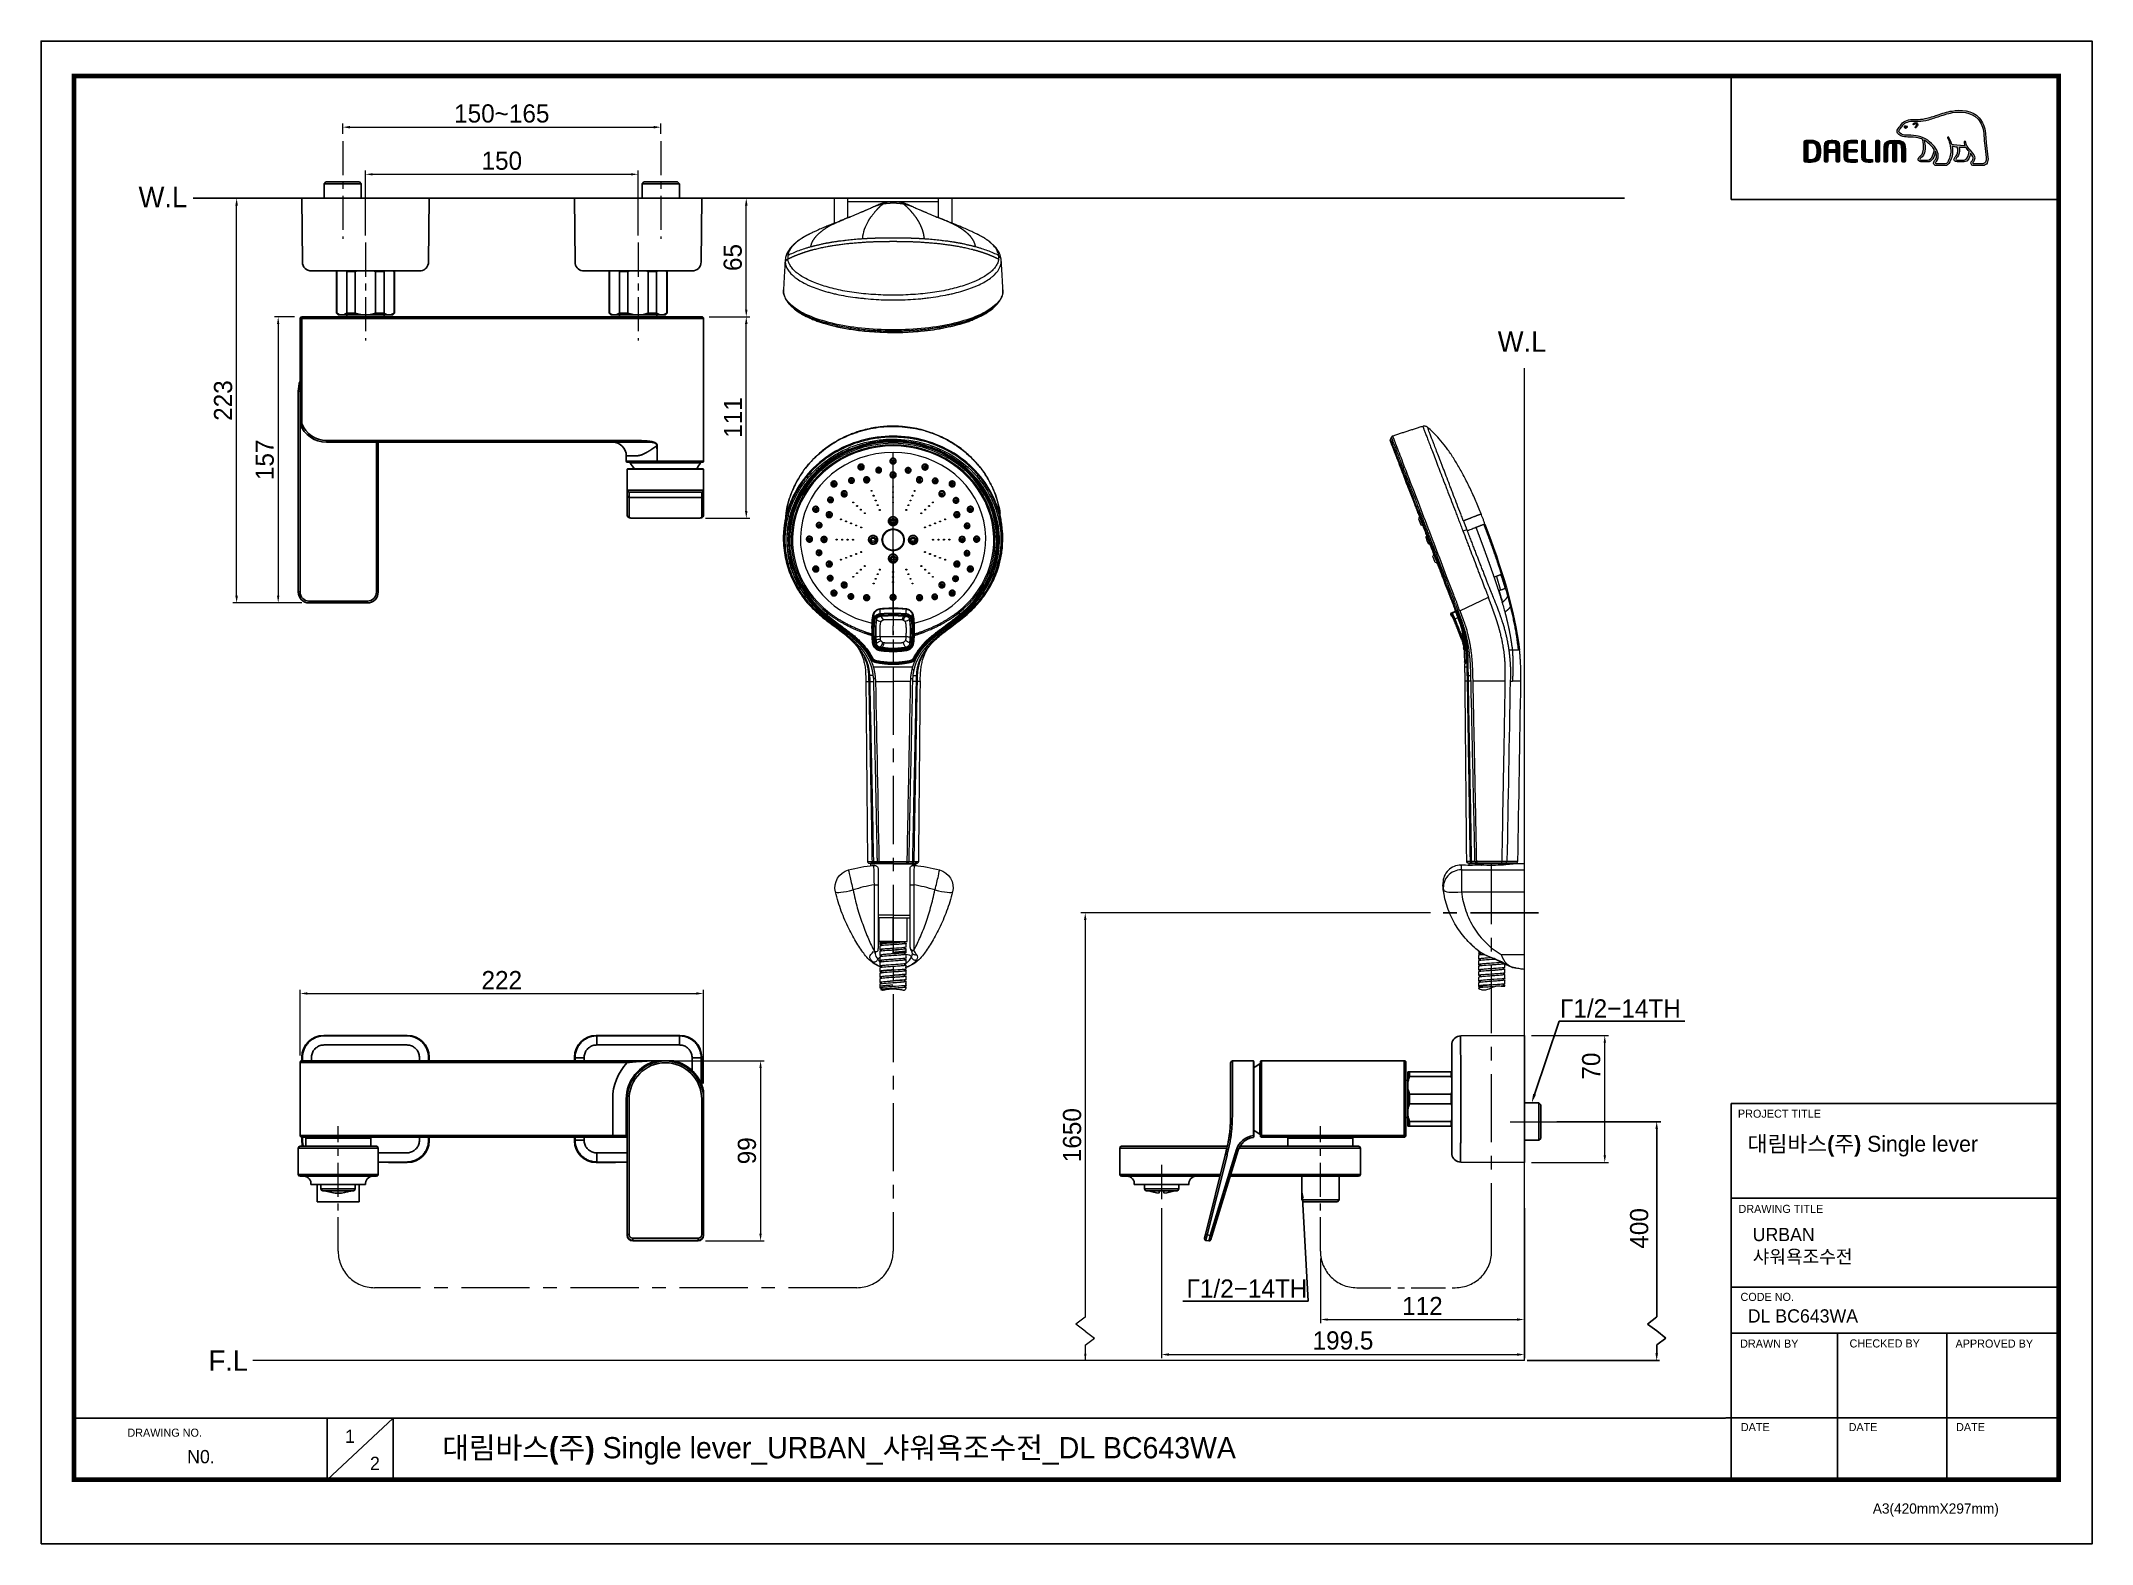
# Model space of a CAD drawing. Extents: x 1797 to 2925, y 0 to 827.
import ezdxf
from ezdxf import colors
from ezdxf.entities.mleader import LeaderData, LeaderLine
from ezdxf.math import Vec2, Vec3

# ---------------------------------------------------------------- set-up
doc = ezdxf.new("R2010")
doc.units = 0
doc.header["$LTSCALE"] = 30
doc.header["$MEASUREMENT"] = 0
doc.header["$PDMODE"] = 3
doc.header["$PDSIZE"] = -10
doc.linetypes.add('CENTER', pattern=[2, 1.25, -0.25, 0.25, -0.25])
doc.layers.get('0').update_dxf_attribs({"linetype": 'CONTINUOUS'})
doc.layers.get('DEFPOINTS').update_dxf_attribs({"linetype": 'CONTINUOUS'})
doc.layers.add('1', color=7, linetype='CONTINUOUS')
doc.layers.add('DEF_LAYER_ASSEM_MEMBER', color=7, linetype='CONTINUOUS')
doc.layers.add('레이어 1', color=7, linetype='CONTINUOUS', lineweight=0)
doc.layers.add('치수선', color=7, linetype='CONTINUOUS', lineweight=20)
doc.styles.add('Daelim Dimension', font='')
doc.styles.get("Standard").update_dxf_attribs({"font": 'SYMBOL'})
doc.styles.get('Daelim Dimension').set_extended_font_data('나눔고딕')
doc.dimstyles.new('DEFAULT', dxfattribs={"dimscale": 2, "dimtxt": 2, "dimasz": 2, "dimexe": 0, "dimexo": 2, "dimgap": 1, "dimtad": 1, "dimdec": 1, "dimzin": 9, "dimdsep": 46, "dimtxsty": 'Daelim Dimension', "dimcen": 0.5, "dimclrd": 252, "dimclre": 252, "dimclrt": 3, "dimadec": 1, "dimazin": 0, "dimtfac": 1, "dimtdec": 1, "dimtix": 1, "dimtmove": 0, "dimatfit": 3, "dimfxl": 1, "dimtolj": 1, "dimtzin": 1, "dimlwd": 9, "dimlwe": 9, "dimarcsym": 0})

msp = doc.modelspace()

# ---------------------------------------------------------------- texts
at = {"color": 5, "ltscale": 40, "style": 'Daelim Dimension'}
for s, height, p in [('PROJECT TITLE', 4.453, (2730.2, 234.5)), ('DRAWING TITLE', 4.453, (2730.5, 182.1)), ('CODE NO.', 4.45, (2731.6, 133.7)), ('DRAWN BY', 4.45, (2731.4, 108)), ('CHECKED BY', 4.45, (2791.6, 108.1)), ('APPROVED BY', 4.453, (2849.9, 108)), ('DRAWING NO.', 4.453, (1844.1, 59)), ('DATE', 4.45, (2731.8, 62.1)), ('DATE', 4.45, (2791.1, 62.1)), ('DATE', 4.45, (2850.2, 62.1)), ('A3(420mmX297mm)', 5.62, (2804.4, 16.7))]:
    msp.add_text(s, height=height, dxfattribs=at).set_placement(p)
at = {"color": 7, "ltscale": 0.5, "char_height": 10, "attachment_point": 5, "rotation": 90, "style": 'Daelim Dimension'}
for s, insert in [('\\A1;1650', (2363.9, 224.9)), ('\\A1;400', (2675.9, 173.6))]:
    msp.add_mtext(s, dxfattribs=dict(at, insert=insert))
at = {"attachment_point": 1, "style": 'Daelim Dimension'}
for s, insert, char_height, width in [('{\\fPretendard Variable SemiBold|b0|i0|c129|p2;\\C7;대림바스(주)} Single lever', (2735.5, 224.5), 8.729, 140.296), (' URBAN\\P 샤워욕조수전 ', (2735.6, 173.9), 7.29, 122.635), ('DL BC643WA', (2735.6, 129.1), 7.29, 122.635), ('1', (1963.9, 62.9), 7.29, 10.17), ('N0. ', (1877, 51.7), 7.29, 45.715), ('2', (1977.6, 48), 7.29, 10.17)]:
    msp.add_mtext(s, dxfattribs=dict(at, insert=insert, char_height=char_height, width=width))
at = {"color": 2, "insert": (2017.3, 58.8), "char_height": 11.711, "width": 518.418, "attachment_point": 1, "style": 'Daelim Dimension'}
msp.add_mtext('{\\fPretendard Variable SemiBold|b0|i0|c129|p2;대림바스(주)} Single lever_URBAN_샤워욕조수전_DL BC643WA', dxfattribs=at)
at = {"layer": '치수선', "char_height": 11.25, "attachment_point": 3, "style": 'Daelim Dimension'}
for s, insert in [('W.L', (1877, 746.6)), ('W.L', (2624.8, 667.1)), ('F.L', (1910.5, 106.5))]:
    msp.add_mtext_dynamic_manual_height_columns(s, width=17.411, gutter_width=12.5, heights=[0], dxfattribs=dict(at, insert=insert))

# ---------------------------------------------------------------- blocks, each defined once
blk = doc.blocks.new('*D13')
at = {"color": 5, "lineweight": 9, "ltscale": 0.5, "transparency": 16777216}
for p, q in [((2413.1, 184.8), (2413.1, 102.2)), ((2612.7, 184.8), (2612.7, 102.2)), ((2417.1, 104.2), (2608.7, 104.2))]:
    blk.add_line(p, q, dxfattribs=at)
at = {"color": 5, "ltscale": 0.5, "transparency": 16777216}
for points in [[(2417.1, 104.9), (2417.1, 103.5), (2413.1, 104.2)], [(2608.7, 104.9), (2608.7, 103.5), (2612.7, 104.2)]]:
    blk.add_solid(points, dxfattribs=at)
at = {"layer": 'DEFPOINTS', "color": 0, "ltscale": 0.5, "transparency": 16777216}
for p in [(2413.1, 188.8), (2612.7, 188.8), (2612.7, 104.2)]:
    blk.add_point(p, dxfattribs=at)
at = {"color": 7, "ltscale": 0.5, "transparency": 16777216, "insert": (2512.9, 111.9), "char_height": 10, "attachment_point": 5, "style": 'Daelim Dimension'}
blk.add_mtext('\\A1;199.5', dxfattribs=at)
blk = doc.blocks.new('*D14')
at = {"color": 5, "lineweight": 9, "ltscale": 0.5, "transparency": 16777216}
for p, q in [((2612.7, 184.8), (2612.7, 121.5)), ((2500.5, 157), (2500.5, 121.5)), ((2504.5, 123.5), (2608.7, 123.5))]:
    blk.add_line(p, q, dxfattribs=at)
at = {"color": 5, "ltscale": 0.5, "transparency": 16777216}
for points in [[(2504.5, 124.1), (2504.5, 122.8), (2500.5, 123.5)], [(2608.7, 124.1), (2608.7, 122.8), (2612.7, 123.5)]]:
    blk.add_solid(points, dxfattribs=at)
at = {"layer": 'DEFPOINTS', "color": 0, "ltscale": 0.5, "transparency": 16777216}
for p in [(2612.7, 188.8), (2500.5, 161), (2612.7, 123.5)]:
    blk.add_point(p, dxfattribs=at)
at = {"color": 7, "ltscale": 0.5, "transparency": 16777216, "insert": (2556.6, 130.9), "char_height": 10, "attachment_point": 5, "style": 'Daelim Dimension'}
blk.add_mtext('\\A1;112', dxfattribs=at)
blk = doc.blocks.new('*D15')
at = {"color": 5, "lineweight": 9, "ltscale": 0.5, "transparency": 16777216}
for p, q in [((2616.7, 279.8), (2658.9, 279.8)), ((2656.9, 213.8), (2656.9, 275.8)), ((2616.7, 209.8), (2658.9, 209.8))]:
    blk.add_line(p, q, dxfattribs=at)
at = {"color": 5, "ltscale": 0.5, "transparency": 16777216}
for points in [[(2656.3, 275.8), (2657.6, 275.8), (2656.9, 279.8)], [(2656.3, 213.8), (2657.6, 213.8), (2656.9, 209.8)]]:
    blk.add_solid(points, dxfattribs=at)
at = {"layer": 'DEFPOINTS', "color": 0, "ltscale": 0.5, "transparency": 16777216}
for p in [(2612.7, 279.8), (2656.9, 279.8), (2612.7, 209.8)]:
    blk.add_point(p, dxfattribs=at)
at = {"color": 7, "ltscale": 0.5, "transparency": 16777216, "insert": (2649.5, 262.9), "char_height": 10, "attachment_point": 5, "rotation": 90, "style": 'Daelim Dimension'}
blk.add_mtext('\\A1;70', dxfattribs=at)
blk = doc.blocks.new('*D16')
at = {"color": 5, "lineweight": 9, "ltscale": 0.5, "transparency": 16777216}
for p, q in [((1939.1, 268.8), (1939.1, 304.8)), ((2161.1, 253.4), (2161.1, 304.8)), ((1943.1, 302.8), (2157.1, 302.8))]:
    blk.add_line(p, q, dxfattribs=at)
at = {"color": 5, "ltscale": 0.5, "transparency": 16777216}
for points in [[(1943.1, 303.5), (1943.1, 302.2), (1939.1, 302.8)], [(2157.1, 303.5), (2157.1, 302.2), (2161.1, 302.8)]]:
    blk.add_solid(points, dxfattribs=at)
at = {"layer": 'DEFPOINTS', "color": 0, "ltscale": 0.5, "transparency": 16777216}
for p in [(2161.1, 302.8), (1939.1, 264.8), (2161.1, 249.4)]:
    blk.add_point(p, dxfattribs=at)
at = {"color": 7, "ltscale": 0.5, "transparency": 16777216, "insert": (2050.1, 310.2), "char_height": 10, "attachment_point": 5, "style": 'Daelim Dimension'}
blk.add_mtext('\\A1;222', dxfattribs=at)
blk = doc.blocks.new('*D17')
at = {"color": 5, "lineweight": 9, "ltscale": 0.5, "transparency": 16777216}
for p, q in [((2144.1, 265.8), (2194.5, 265.8)), ((2192.5, 261.8), (2192.5, 170.7)), ((2162.1, 166.7), (2194.5, 166.7))]:
    blk.add_line(p, q, dxfattribs=at)
at = {"color": 5, "ltscale": 0.5, "transparency": 16777216}
for points in [[(2191.8, 261.8), (2193.1, 261.8), (2192.5, 265.8)], [(2191.8, 170.7), (2193.1, 170.7), (2192.5, 166.7)]]:
    blk.add_solid(points, dxfattribs=at)
at = {"layer": 'DEFPOINTS', "color": 0, "ltscale": 0.5, "transparency": 16777216}
for p in [(2140.1, 265.8), (2158.1, 166.7), (2192.5, 166.7)]:
    blk.add_point(p, dxfattribs=at)
at = {"color": 7, "ltscale": 0.5, "transparency": 16777216, "insert": (2185, 216.3), "char_height": 10, "attachment_point": 5, "rotation": 90, "style": 'Daelim Dimension'}
blk.add_mtext('\\A1;99', dxfattribs=at)
blk = doc.blocks.new('*D18')
at = {"color": 5, "lineweight": 9, "ltscale": 0.5, "transparency": 16777216}
for p, q in [((1936.1, 740.3), (1902.2, 740.3)), ((1904.2, 521.7), (1904.2, 736.3)), ((1940.1, 517.7), (1902.2, 517.7))]:
    blk.add_line(p, q, dxfattribs=at)
at = {"color": 5, "ltscale": 0.5, "transparency": 16777216}
for points in [[(1903.5, 736.3), (1904.9, 736.3), (1904.2, 740.3)], [(1903.5, 521.7), (1904.9, 521.7), (1904.2, 517.7)]]:
    blk.add_solid(points, dxfattribs=at)
at = {"layer": 'DEFPOINTS', "color": 0, "ltscale": 0.5, "transparency": 16777216}
for p in [(1904.2, 740.3), (1940.1, 740.3), (1944.1, 517.7)]:
    blk.add_point(p, dxfattribs=at)
at = {"color": 7, "ltscale": 0.5, "transparency": 16777216, "insert": (1896.8, 629), "char_height": 10, "attachment_point": 5, "rotation": 90, "style": 'Daelim Dimension'}
blk.add_mtext('\\A1;223', dxfattribs=at)
blk = doc.blocks.new('*D19')
at = {"color": 5, "lineweight": 9, "ltscale": 0.5, "transparency": 16777216}
for p, q in [((1936.1, 675.1), (1925.1, 675.1)), ((1927.1, 671.1), (1927.1, 521.7)), ((1940.1, 517.7), (1925.1, 517.7))]:
    blk.add_line(p, q, dxfattribs=at)
at = {"color": 5, "ltscale": 0.5, "transparency": 16777216}
for points in [[(1926.4, 671.1), (1927.7, 671.1), (1927.1, 675.1)], [(1926.4, 521.7), (1927.7, 521.7), (1927.1, 517.7)]]:
    blk.add_solid(points, dxfattribs=at)
at = {"layer": 'DEFPOINTS', "color": 0, "ltscale": 0.5, "transparency": 16777216}
for p in [(1940.1, 675.1), (1927.1, 517.7), (1944.1, 517.7)]:
    blk.add_point(p, dxfattribs=at)
at = {"color": 7, "ltscale": 0.5, "transparency": 16777216, "insert": (1919.7, 596.4), "char_height": 10, "attachment_point": 5, "rotation": 90, "style": 'Daelim Dimension'}
blk.add_mtext('\\A1;157', dxfattribs=at)
blk = doc.blocks.new('*D20')
at = {"color": 5, "lineweight": 9, "ltscale": 0.5, "transparency": 16777216}
for p, q in [((2164.1, 675.1), (2186.6, 675.1)), ((2184.6, 568.3), (2184.6, 671.1)), ((2162.1, 564.3), (2186.6, 564.3))]:
    blk.add_line(p, q, dxfattribs=at)
at = {"color": 5, "ltscale": 0.5, "transparency": 16777216}
for points in [[(2183.9, 671.1), (2185.3, 671.1), (2184.6, 675.1)], [(2183.9, 568.3), (2185.3, 568.3), (2184.6, 564.3)]]:
    blk.add_solid(points, dxfattribs=at)
at = {"layer": 'DEFPOINTS', "color": 0, "ltscale": 0.5, "transparency": 16777216}
for p in [(2160.1, 675.1), (2184.6, 675.1), (2158.1, 564.3)]:
    blk.add_point(p, dxfattribs=at)
at = {"color": 7, "ltscale": 0.5, "transparency": 16777216, "insert": (2177.3, 619.7), "char_height": 10, "attachment_point": 5, "rotation": 90, "style": 'Daelim Dimension'}
blk.add_mtext('\\A1;111', dxfattribs=at)
blk = doc.blocks.new('*D21')
at = {"color": 5, "lineweight": 9, "ltscale": 0.5, "transparency": 16777216}
for p, q in [((2164.1, 740.3), (2186.6, 740.3)), ((2184.6, 679.1), (2184.6, 736.3)), ((2164.1, 675.1), (2186.6, 675.1))]:
    blk.add_line(p, q, dxfattribs=at)
at = {"color": 5, "ltscale": 0.5, "transparency": 16777216}
for points in [[(2183.9, 736.3), (2185.3, 736.3), (2184.6, 740.3)], [(2183.9, 679.1), (2185.3, 679.1), (2184.6, 675.1)]]:
    blk.add_solid(points, dxfattribs=at)
at = {"layer": 'DEFPOINTS', "color": 0, "ltscale": 0.5, "transparency": 16777216}
for p in [(2160.1, 740.3), (2184.6, 740.3), (2160.1, 675.1)]:
    blk.add_point(p, dxfattribs=at)
at = {"color": 7, "ltscale": 0.5, "transparency": 16777216, "insert": (2177.2, 707.7), "char_height": 10, "attachment_point": 5, "rotation": 90, "style": 'Daelim Dimension'}
blk.add_mtext('\\A1;65', dxfattribs=at)
blk = doc.blocks.new('*D22')
at = {"color": 5, "lineweight": 9, "ltscale": 0.5, "transparency": 16777216}
for p, q in [((1975.1, 719.9), (1975.1, 755.5)), ((1979.1, 753.5), (2121.1, 753.5)), ((2125.1, 719.9), (2125.1, 755.5))]:
    blk.add_line(p, q, dxfattribs=at)
at = {"color": 5, "ltscale": 0.5, "transparency": 16777216}
for points in [[(1979.1, 754.1), (1979.1, 752.8), (1975.1, 753.5)], [(2121.1, 754.1), (2121.1, 752.8), (2125.1, 753.5)]]:
    blk.add_solid(points, dxfattribs=at)
at = {"layer": 'DEFPOINTS', "color": 0, "ltscale": 0.5, "transparency": 16777216}
for p in [(2125.1, 753.5), (1975.1, 715.9), (2125.1, 715.9)]:
    blk.add_point(p, dxfattribs=at)
at = {"color": 7, "ltscale": 0.5, "transparency": 16777216, "insert": (2050.1, 760.9), "char_height": 10, "attachment_point": 5, "style": 'Daelim Dimension'}
blk.add_mtext('\\A1;150', dxfattribs=at)
blk = doc.blocks.new('*D23')
at = {"color": 5, "lineweight": 9, "ltscale": 0.5, "transparency": 16777216}
for p, q in [((1962.6, 775.7), (1962.6, 781.4)), ((1966.6, 779.4), (2133.6, 779.4)), ((2137.6, 775.7), (2137.6, 781.4))]:
    blk.add_line(p, q, dxfattribs=at)
at = {"color": 5, "ltscale": 0.5, "transparency": 16777216}
for points in [[(1966.6, 780.1), (1966.6, 778.7), (1962.6, 779.4)], [(2133.6, 780.1), (2133.6, 778.7), (2137.6, 779.4)]]:
    blk.add_solid(points, dxfattribs=at)
at = {"layer": 'DEFPOINTS', "color": 0, "ltscale": 0.5, "transparency": 16777216}
for p in [(2137.6, 779.4), (1962.6, 771.7), (2137.6, 771.7)]:
    blk.add_point(p, dxfattribs=at)
at = {"color": 7, "ltscale": 0.5, "transparency": 16777216, "insert": (2050.1, 786.9), "char_height": 10, "attachment_point": 5, "style": 'Daelim Dimension'}
blk.add_mtext('\\A1;150~165', dxfattribs=at)

# ---------------------------------------------------------------- dimensions: what is measured, and where the dimension line sits
at = {"color": 5, "ltscale": 0.5}
for base, p1, p2, text, picture, middle in [((2137.6, 779.4), (1962.6, 771.7), (2137.6, 771.7), '150~165', '*D23', (2050.1, 786.9)), ((2612.7, 104.2), (2413.1, 188.8), (2612.7, 188.8), '199.5', '*D13', (2512.9, 111.9))]:
    dim = msp.add_linear_dim(base=base, p1=p1, p2=p2, text=text, dimstyle='DEFAULT', override={"dimtxt": 5, "dimexe": 1, "dimdec": 0, "dimclrd": 5, "dimclre": 5, "dimclrt": 7}, dxfattribs=at)
    dim.commit()
    dim.dimension.update_dxf_attribs({"geometry": picture, "text_midpoint": middle})
for base, p1, p2, picture, middle in [((2125.1, 753.5), (1975.1, 715.9), (2125.1, 715.9), '*D22', (2050.1, 760.9)), ((2161.1, 302.8), (1939.1, 264.8), (2161.1, 249.4), '*D16', (2050.1, 310.2)), ((2612.7, 123.5), (2500.5, 161), (2612.7, 188.8), '*D14', (2556.6, 130.9))]:
    dim = msp.add_linear_dim(base=base, p1=p1, p2=p2, dimstyle='DEFAULT', override={"dimtxt": 5, "dimexe": 1, "dimdec": 0, "dimclrd": 5, "dimclre": 5, "dimclrt": 7}, dxfattribs=at)
    dim.commit()
    dim.dimension.update_dxf_attribs({"geometry": picture, "text_midpoint": middle})
for base, p1, p2, picture, middle in [((1904.2, 740.3), (1944.1, 517.7), (1940.1, 740.3), '*D18', (1896.8, 629)), ((2184.6, 740.3), (2160.1, 675.1), (2160.1, 740.3), '*D21', (2177.2, 707.7)), ((1927.1, 517.7), (1940.1, 675.1), (1944.1, 517.7), '*D19', (1919.7, 596.4)), ((2184.6, 675.1), (2158.1, 564.3), (2160.1, 675.1), '*D20', (2177.3, 619.7)), ((2192.5, 166.7), (2140.1, 265.8), (2158.1, 166.7), '*D17', (2185, 216.3))]:
    dim = msp.add_linear_dim(base=base, p1=p1, p2=p2, angle=90, dimstyle='DEFAULT', override={"dimtxt": 5, "dimexe": 1, "dimdec": 0, "dimclrd": 5, "dimclre": 5, "dimclrt": 7}, dxfattribs=at)
    dim.commit()
    dim.dimension.update_dxf_attribs({"geometry": picture, "text_midpoint": middle})
dim = msp.add_linear_dim(base=(2656.9, 279.8), p1=(2612.7, 209.8), p2=(2612.7, 279.8), angle=90, dimstyle='DEFAULT', override={"dimtxt": 5, "dimexe": 1, "dimdec": 0, "dimclrd": 5, "dimclre": 5, "dimclrt": 7}, dxfattribs=at)
dim.commit()
dim.dimension.update_dxf_attribs({"geometry": '*D15', "text_midpoint": (2656.9, 262.9), "dimtype": 160})

# ---------------------------------------------------------------- hatches: boundary and pattern name
at = {"layer": '레이어 1'}
h = msp.add_hatch(color=5, dxfattribs=at)
h.dxf.hatch_style = 1
edge = h.paths.add_edge_path(flags=16)
edge.add_spline(control_points=[(2866.1, 759.8), (2865.6, 759.3), (2865, 759.3), (2865, 759.3), (2865, 759.3), (2860, 759.3), (2860, 759.3), (2859.9, 759.3), (2859.7, 759.3), (2859.6, 759.4), (2859.6, 759.5), (2859.5, 759.6), (2859.5, 759.7), (2859.5, 760), (2859.7, 760.3), (2859.9, 760.6), (2860.1, 760.8), (2860.3, 761.1), (2860.4, 761.4), (2860.7, 762.1), (2860.7, 762.9), (2860.4, 763.6), (2859.8, 764.8), (2858.9, 765.8), (2858.1, 766.7), (2858.1, 766.7), (2857.8, 767), (2857.8, 767), (2856.7, 768.2), (2855.6, 769.5), (2855.5, 771.2), (2855.5, 771.5), (2855.3, 771.7), (2855.1, 771.7), (2855.1, 771.7), (2854.8, 771.6), (2854.8, 771.6), (2854.7, 771.5), (2854.6, 771.3), (2854.6, 771.2), (2854.6, 771.2), (2854.6, 771.1), (2854.6, 771.1), (2854.7, 770.5), (2854.8, 769.9), (2855.1, 769.3), (2855.1, 769.3), (2855.1, 769.2), (2855.1, 769.2), (2855.1, 769.2), (2855, 769.2), (2855, 769.2), (2851.9, 769.1), (2848.7, 769.7), (2847.8, 769.9), (2847.3, 772.2), (2846.3, 773.7), (2846.3, 773.7), (2846.2, 773.9), (2846.1, 774), (2846, 774), (2846, 774), (2845.7, 773.9), (2845.7, 773.9), (2845.7, 773.9), (2845.6, 773.8), (2845.5, 773.7), (2845.5, 773.7), (2845.5, 773.6), (2845.5, 773.6), (2845.5, 773.6), (2845.6, 773.3), (2845.6, 773.3), (2845.7, 773.2), (2847.3, 770.3), (2847.3, 766.5), (2847.3, 764.2), (2846.7, 762), (2845.5, 760), (2845.2, 759.5), (2844.8, 759.3), (2844.2, 759.3), (2844.2, 759.3), (2839.4, 759.3), (2839.4, 759.3), (2839.2, 759.3), (2838.9, 759.4), (2838.9, 759.8), (2838.9, 760), (2839.1, 760.3), (2839.4, 760.6), (2841.4, 762.9), (2840.2, 766.4), (2838.3, 768.7), (2836.4, 771), (2833.3, 773.8), (2829.4, 774.5), (2828, 774.8), (2825.7, 774.9), (2823.8, 775), (2823.8, 775), (2821.9, 775.1), (2821.9, 775.1), (2821, 775.2), (2819.4, 775.8), (2818.9, 776.7), (2818.7, 777.1), (2818.7, 777.5), (2819, 777.9), (2819.1, 778.2), (2819.4, 778.4), (2819.6, 778.7), (2819.9, 779), (2820.3, 779.3), (2820.5, 779.7), (2820.5, 779.7), (2820.6, 779.9), (2820.6, 779.9), (2821.5, 781.7), (2823.5, 782.6), (2826.3, 782.7), (2826.3, 782.7), (2828, 782.7), (2828, 782.7), (2829.8, 782.7), (2831.8, 782.7), (2833.5, 783.1), (2835.8, 783.6), (2838.1, 784.4), (2840.2, 785.1), (2840.2, 785.1), (2840.3, 785.1), (2840.3, 785.1), (2842.8, 786), (2845.5, 786.9), (2848.2, 787.4), (2852.5, 788.1), (2858.5, 788.1), (2862.3, 783.8), (2864, 781.9), (2865.1, 779.2), (2865.4, 775.9), (2865.4, 775.9), (2865.4, 775.9), (2865.4, 775.9), (2865.4, 775.8), (2865.5, 775.5), (2865.6, 773.3), (2865.6, 772.3), (2865.7, 771.3), (2866, 769.3), (2866, 769.3), (2866.7, 762.8), (2866.7, 762.8), (2866.7, 762.8), (2866.8, 762), (2866.8, 762), (2866.8, 761), (2866.6, 760.3), (2866.1, 759.8)], knot_values=[0, 0, 0, 0, 1, 1, 1, 2, 2, 2, 3, 3, 3, 4, 4, 4, 5, 5, 5, 6, 6, 6, 7, 7, 7, 8, 8, 8, 9, 9, 9, 10, 10, 10, 11, 11, 11, 12, 12, 12, 13, 13, 13, 14, 14, 14, 15, 15, 15, 16, 16, 16, 17, 17, 17, 18, 18, 18, 19, 19, 19, 20, 20, 20, 21, 21, 21, 22, 22, 22, 23, 23, 23, 24, 24, 24, 25, 25, 25, 26, 26, 26, 27, 27, 27, 28, 28, 28, 29, 29, 29, 30, 30, 30, 31, 31, 31, 32, 32, 32, 33, 33, 33, 34, 34, 34, 35, 35, 35, 36, 36, 36, 37, 37, 37, 38, 38, 38, 39, 39, 39, 40, 40, 40, 41, 41, 41, 42, 42, 42, 43, 43, 43, 44, 44, 44, 45, 45, 45, 46, 46, 46, 47, 47, 47, 48, 48, 48, 49, 49, 49, 50, 50, 50, 51, 51, 51, 52, 52, 52, 53, 53, 53, 53], degree=3, periodic=0)
edge = h.paths.add_edge_path(flags=16)
edge.add_spline(control_points=[(2854.7, 761.3), (2854.7, 761.3), (2850.7, 761.3), (2850.7, 761.3), (2850.4, 761.3), (2850.1, 761.5), (2850.1, 761.8), (2850.1, 762), (2850.3, 762.3), (2850.5, 762.5), (2851.3, 763.3), (2852.1, 764.3), (2852.1, 766.4), (2852.1, 766.4), (2852.1, 767.3), (2852.1, 767.3), (2852.1, 767.3), (2851.9, 768.2), (2851.9, 768.2), (2851.9, 768.2), (2851.9, 768.3), (2851.9, 768.3), (2851.9, 768.3), (2852, 768.3), (2852, 768.3), (2852.7, 768.2), (2854.2, 768.1), (2855.6, 768.2), (2856, 767.7), (2856.5, 766.9), (2857.4, 766), (2857.3, 765.5), (2856.9, 761.3), (2854.7, 761.3)], knot_values=[0, 0, 0, 0, 1, 1, 1, 2, 2, 2, 3, 3, 3, 4, 4, 4, 5, 5, 5, 6, 6, 6, 7, 7, 7, 8, 8, 8, 9, 9, 9, 10, 10, 10, 11, 11, 11, 11], degree=3, periodic=0)
edge = h.paths.add_edge_path(flags=16)
edge.add_spline(control_points=[(2834.4, 761.3), (2834.4, 761.3), (2830.9, 761.3), (2830.9, 761.3), (2830.6, 761.3), (2830.3, 761.5), (2830.3, 761.8), (2830.3, 762), (2830.5, 762.2), (2830.8, 762.5), (2831.7, 763.2), (2833.1, 764.3), (2833.2, 767.3), (2833.2, 767.3), (2833.2, 768.1), (2833.2, 768.1), (2833.2, 769.3), (2832.9, 770.9), (2832.7, 772.2), (2832.7, 772.2), (2832.6, 772.4), (2832.6, 772.4), (2832.6, 772.4), (2832.7, 772.3), (2832.7, 772.3), (2833.3, 772), (2836.2, 770), (2838.2, 767.1), (2838, 765.7), (2837.3, 761.3), (2834.4, 761.3)], knot_values=[0, 0, 0, 0, 1, 1, 1, 2, 2, 2, 3, 3, 3, 4, 4, 4, 5, 5, 5, 6, 6, 6, 7, 7, 7, 8, 8, 8, 9, 9, 9, 10, 10, 10, 10], degree=3, periodic=0)
edge = h.paths.add_edge_path()
edge.add_spline(control_points=[(2867.7, 762.9), (2867.7, 762.9), (2867, 769.4), (2867, 769.4), (2866.7, 771.4), (2866.6, 772.5), (2866.6, 773.4), (2866.6, 773.4), (2866.4, 776), (2866.4, 776), (2866, 779.5), (2864.9, 782.4), (2863, 784.5), (2859, 789.1), (2852.6, 789.1), (2848, 788.3), (2845.2, 787.9), (2842.5, 787), (2839.9, 786.1), (2839.9, 786.1), (2839.9, 786), (2839.9, 786), (2837.8, 785.4), (2835.5, 784.6), (2833.2, 784.1), (2831.7, 783.7), (2829.7, 783.7), (2828, 783.7), (2828, 783.7), (2826.3, 783.7), (2826.3, 783.7), (2823, 783.6), (2820.8, 782.5), (2819.7, 780.3), (2819.7, 780.3), (2819.6, 780.2), (2819.6, 780.2), (2819.4, 779.9), (2819.2, 779.6), (2818.9, 779.4), (2818.6, 779.1), (2818.3, 778.8), (2818.1, 778.4), (2817.9, 778), (2817.8, 777.6), (2817.8, 777.2), (2817.8, 776.9), (2817.8, 776.5), (2818, 776.2), (2818.7, 774.9), (2820.7, 774.2), (2821.9, 774.1), (2821.9, 774.1), (2823.6, 774), (2823.7, 774), (2825.4, 773.9), (2827.8, 773.8), (2829.2, 773.5), (2830, 773.4), (2830.9, 773.1), (2831.8, 772.7), (2831.8, 772.5), (2832.3, 770.5), (2832.3, 768.1), (2832.3, 768.1), (2832.3, 767.3), (2832.3, 767.3), (2832.1, 764.7), (2831, 763.9), (2830.2, 763.2), (2830.1, 763.1), (2829.4, 762.5), (2829.3, 761.8), (2829.3, 761.4), (2829.4, 761), (2829.7, 760.8), (2829.9, 760.5), (2830.4, 760.3), (2830.9, 760.3), (2830.9, 760.3), (2834.4, 760.3), (2834.4, 760.3), (2837.1, 760.3), (2838.4, 763.2), (2838.8, 765.8), (2838.8, 765.8), (2838.8, 766.2), (2838.8, 766.2), (2838.8, 766.2), (2838.9, 766), (2838.9, 766), (2839.3, 765.3), (2839.5, 764.4), (2839.5, 763.7), (2839.5, 762.7), (2839.2, 761.9), (2838.6, 761.3), (2838.5, 761.1), (2837.8, 760.4), (2837.8, 759.7), (2837.8, 759.7), (2837.8, 759.5), (2837.8, 759.5), (2837.9, 758.7), (2838.6, 758.3), (2839.2, 758.3), (2839.2, 758.3), (2844.2, 758.3), (2844.2, 758.3), (2845.2, 758.3), (2845.9, 758.7), (2846.3, 759.5), (2847.6, 761.6), (2848.3, 763.9), (2848.3, 766.3), (2848.3, 767.1), (2848.2, 767.9), (2848.1, 768.7), (2848.1, 768.7), (2848.1, 768.8), (2848.1, 768.8), (2848.1, 768.8), (2848.1, 768.8), (2848.1, 768.8), (2848.7, 768.7), (2849.7, 768.5), (2850.9, 768.4), (2850.9, 768.4), (2850.9, 768.4), (2850.9, 768.4), (2850.9, 768.4), (2851.1, 767.4), (2851.1, 767.4), (2851.1, 767.4), (2851.1, 767.2), (2851.1, 767.2), (2851.1, 767.2), (2851.2, 766.4), (2851.2, 766.4), (2851.2, 764.5), (2850.3, 763.6), (2849.8, 763.1), (2849.8, 763.1), (2849.1, 762.5), (2849.1, 761.9), (2849.1, 761.9), (2849, 761.7), (2849, 761.7), (2849, 761.5), (2849.1, 761.1), (2849.4, 760.8), (2849.7, 760.5), (2850.2, 760.3), (2850.8, 760.3), (2850.8, 760.3), (2854.7, 760.3), (2854.7, 760.3), (2857.1, 760.3), (2857.8, 763.3), (2858.1, 765), (2858.1, 765), (2858.1, 765.2), (2858.1, 765.2), (2858.1, 765.2), (2858.2, 765.1), (2858.2, 765.1), (2858.7, 764.4), (2859.2, 763.6), (2859.5, 763.1), (2859.6, 762.9), (2859.6, 762.6), (2859.6, 762.3), (2859.6, 762.3), (2859.5, 761.7), (2859.5, 761.7), (2859.5, 761.4), (2859.2, 761.1), (2859, 760.9), (2858.7, 760.5), (2858.4, 760.1), (2858.4, 759.6), (2858.4, 759.6), (2858.5, 759.3), (2858.5, 759.3), (2858.6, 758.7), (2859.1, 758.3), (2860, 758.3), (2860, 758.3), (2865, 758.3), (2865, 758.3), (2865.1, 758.3), (2866.1, 758.3), (2866.9, 759.1), (2867.5, 759.8), (2867.8, 760.7), (2867.8, 761.9), (2867.8, 761.9), (2867.7, 762.9), (2867.7, 762.9)], knot_values=[0, 0, 0, 0, 1, 1, 1, 2, 2, 2, 3, 3, 3, 4, 4, 4, 5, 5, 5, 6, 6, 6, 7, 7, 7, 8, 8, 8, 9, 9, 9, 10, 10, 10, 11, 11, 11, 12, 12, 12, 13, 13, 13, 14, 14, 14, 15, 15, 15, 16, 16, 16, 17, 17, 17, 18, 18, 18, 19, 19, 19, 20, 20, 20, 21, 21, 21, 22, 22, 22, 23, 23, 23, 24, 24, 24, 25, 25, 25, 26, 26, 26, 27, 27, 27, 28, 28, 28, 29, 29, 29, 30, 30, 30, 31, 31, 31, 32, 32, 32, 33, 33, 33, 34, 34, 34, 35, 35, 35, 36, 36, 36, 37, 37, 37, 38, 38, 38, 39, 39, 39, 40, 40, 40, 41, 41, 41, 42, 42, 42, 43, 43, 43, 44, 44, 44, 45, 45, 45, 46, 46, 46, 47, 47, 47, 48, 48, 48, 49, 49, 49, 50, 50, 50, 51, 51, 51, 52, 52, 52, 53, 53, 53, 54, 54, 54, 55, 55, 55, 56, 56, 56, 57, 57, 57, 58, 58, 58, 59, 59, 59, 60, 60, 60, 61, 61, 61, 62, 62, 62, 63, 63, 63, 64, 64, 64, 65, 65, 65, 66, 66, 66, 66], degree=3, periodic=0)
edge = h.paths.add_edge_path(flags=0)
edge.add_spline(control_points=[(2821.8, 779.9), (2821.8, 779.9), (2822.5, 780.2), (2823.4, 779.8), (2823.4, 779.8), (2823.5, 779.8), (2823.4, 779.6), (2822.9, 779), (2822.5, 778.9), (2822.5, 778.9), (2822.5, 778.9), (2822.2, 778.8), (2822, 779), (2821.7, 779.4), (2821.7, 779.6), (2821.7, 779.6), (2821.7, 779.6), (2821.6, 779.8), (2821.8, 779.9)], knot_values=[0, 0, 0, 0, 1, 1, 1, 2, 2, 2, 3, 3, 3, 4, 4, 4, 5, 5, 5, 6, 6, 6, 6], degree=3, periodic=0)
edge = h.paths.add_edge_path(flags=0)
edge.add_spline(control_points=[(2826.6, 781.2), (2826.5, 781.1), (2826.5, 780.9), (2826.6, 780.8), (2826.7, 780.7), (2826.9, 780.7), (2827, 780.8), (2827.1, 780.9), (2827.7, 781.6), (2828.2, 781.2), (2828.4, 781.1), (2828.5, 780.9), (2828.5, 780.7), (2828.4, 780.3), (2828.1, 779.8), (2827.8, 779.7), (2827.7, 779.6), (2827.6, 779.4), (2827.7, 779.2), (2827.7, 779.1), (2827.9, 779.1), (2828.1, 779.1), (2828.5, 779.3), (2829, 780), (2829.1, 780.7), (2829.2, 781.1), (2829, 781.5), (2828.6, 781.8), (2827.8, 782.3), (2826.9, 781.6), (2826.6, 781.2)], knot_values=[0, 0, 0, 0, 1, 1, 1, 2, 2, 2, 3, 3, 3, 4, 4, 4, 5, 5, 5, 6, 6, 6, 7, 7, 7, 8, 8, 8, 9, 9, 9, 10, 10, 10, 10], degree=3, periodic=0)
edge = h.paths.add_edge_path(flags=0)
edge.add_spline(control_points=[(2826.5, 780.7), (2826.5, 780.7), (2826.5, 780.7), (2826.5, 780.7), (2826.5, 780.7), (2826.5, 780.7), (2826.5, 780.7)], knot_values=[0, 0, 0, 0, 1, 1, 1, 2, 2, 2, 2], degree=3, periodic=0)
h = msp.add_hatch(color=5, dxfattribs=at)
h.dxf.hatch_style = 2
edge = h.paths.add_edge_path()
edge.add_spline(control_points=[(2821.8, 779.9), (2821.8, 779.9), (2822.5, 780.2), (2823.4, 779.8), (2823.4, 779.8), (2823.5, 779.8), (2823.4, 779.6), (2822.9, 779), (2822.5, 778.9), (2822.5, 778.9), (2822.5, 778.9), (2822.2, 778.8), (2822, 779), (2821.7, 779.4), (2821.7, 779.6), (2821.7, 779.6), (2821.7, 779.6), (2821.6, 779.8), (2821.8, 779.9)], knot_values=[0, 0, 0, 0, 1, 1, 1, 2, 2, 2, 3, 3, 3, 4, 4, 4, 5, 5, 5, 6, 6, 6, 6], degree=3, periodic=0)
h = msp.add_hatch(color=5, dxfattribs=at)
h.dxf.hatch_style = 2
edge = h.paths.add_edge_path()
edge.add_spline(control_points=[(2826.6, 781.2), (2826.5, 781.1), (2826.5, 780.9), (2826.6, 780.8), (2826.7, 780.7), (2826.9, 780.7), (2827, 780.8), (2827.1, 780.9), (2827.7, 781.6), (2828.2, 781.2), (2828.4, 781.1), (2828.5, 780.9), (2828.5, 780.7), (2828.4, 780.3), (2828.1, 779.8), (2827.8, 779.7), (2827.7, 779.6), (2827.6, 779.4), (2827.7, 779.2), (2827.7, 779.1), (2827.9, 779.1), (2828.1, 779.1), (2828.5, 779.3), (2829, 780), (2829.1, 780.7), (2829.2, 781.1), (2829, 781.5), (2828.6, 781.8), (2827.8, 782.3), (2826.9, 781.6), (2826.6, 781.2)], knot_values=[0, 0, 0, 0, 1, 1, 1, 2, 2, 2, 3, 3, 3, 4, 4, 4, 5, 5, 5, 6, 6, 6, 7, 7, 7, 8, 8, 8, 9, 9, 9, 10, 10, 10, 10], degree=3, periodic=0)
h = msp.add_hatch(color=5, dxfattribs=at)
h.dxf.hatch_style = 2
edge = h.paths.add_edge_path()
edge.add_spline(control_points=[(2773.7, 765.1), (2773.7, 762.8), (2772.6, 761.7), (2770.5, 761.7), (2770.5, 761.7), (2769, 761.7), (2768.6, 761.7), (2768.6, 761.7), (2768.6, 770.5), (2768.6, 770.5), (2769.4, 770.6), (2770.5, 770.6), (2770.5, 770.6), (2772.7, 770.6), (2773.7, 769.6), (2773.7, 767.2), (2773.7, 767.2), (2773.7, 765.1), (2773.7, 765.1)], knot_values=[0, 0, 0, 0, 1, 1, 1, 2, 2, 2, 3, 3, 3, 4, 4, 4, 5, 5, 5, 6, 6, 6, 6], degree=3, periodic=0)
edge = h.paths.add_edge_path()
edge.add_spline(control_points=[(2770.5, 772.3), (2769.3, 772.3), (2767.7, 772.2), (2767.2, 772.1), (2766.9, 772.1), (2766.7, 771.8), (2766.7, 771.5), (2766.7, 771.5), (2766.7, 760.8), (2766.7, 760.8), (2766.7, 760.5), (2766.9, 760.2), (2767.2, 760.2), (2767.7, 760.1), (2769.3, 760), (2770.5, 760), (2773.8, 760), (2775.6, 761.8), (2775.6, 765.1), (2775.6, 765.1), (2775.6, 767.2), (2775.6, 767.2), (2775.6, 770.5), (2773.8, 772.3), (2770.5, 772.3)], knot_values=[0, 0, 0, 0, 1, 1, 1, 2, 2, 2, 3, 3, 3, 4, 4, 4, 5, 5, 5, 6, 6, 6, 7, 7, 7, 8, 8, 8, 8], degree=3, periodic=0)
h = msp.add_hatch(color=5, dxfattribs=at)
h.dxf.hatch_style = 2
edge = h.paths.add_edge_path()
edge.add_spline(control_points=[(2784.2, 767.2), (2784.2, 767.2), (2779.7, 767.2), (2779.7, 767.2), (2779.7, 767.4), (2779.7, 768.8), (2779.7, 768.8), (2779.7, 770.3), (2780.2, 770.6), (2781.5, 770.6), (2781.5, 770.6), (2782.4, 770.6), (2782.4, 770.6), (2783.8, 770.6), (2784.2, 770.3), (2784.2, 768.8), (2784.2, 768.8), (2784.2, 767.4), (2784.2, 767.2)], knot_values=[0, 0, 0, 0, 1, 1, 1, 2, 2, 2, 3, 3, 3, 4, 4, 4, 5, 5, 5, 6, 6, 6, 6], degree=3, periodic=0)
edge = h.paths.add_edge_path()
edge.add_spline(control_points=[(2782.4, 772.3), (2782.4, 772.3), (2781.5, 772.3), (2781.5, 772.3), (2779, 772.3), (2777.8, 771.2), (2777.8, 768.8), (2777.8, 768.8), (2777.8, 760.7), (2777.8, 760.7), (2777.8, 760.4), (2778, 760.1), (2778.3, 760.1), (2778.3, 760.1), (2779.2, 760.1), (2779.2, 760.1), (2779.5, 760.1), (2779.7, 760.4), (2779.7, 760.7), (2779.7, 760.7), (2779.7, 765.4), (2779.7, 765.5), (2779.7, 765.5), (2784.2, 765.5), (2784.2, 765.5), (2784.2, 765.4), (2784.2, 760.7), (2784.2, 760.7), (2784.2, 760.4), (2784.5, 760.1), (2784.7, 760.1), (2784.7, 760.1), (2785.6, 760.1), (2785.6, 760.1), (2785.9, 760.1), (2786.1, 760.4), (2786.1, 760.7), (2786.1, 760.7), (2786.1, 768.8), (2786.1, 768.8), (2786.1, 771.2), (2785, 772.3), (2782.4, 772.3)], knot_values=[0, 0, 0, 0, 1, 1, 1, 2, 2, 2, 3, 3, 3, 4, 4, 4, 5, 5, 5, 6, 6, 6, 7, 7, 7, 8, 8, 8, 9, 9, 9, 10, 10, 10, 11, 11, 11, 12, 12, 12, 13, 13, 13, 14, 14, 14, 14], degree=3, periodic=0)
h = msp.add_hatch(color=5, dxfattribs=at)
h.dxf.hatch_style = 2
edge = h.paths.add_edge_path()
edge.add_spline(control_points=[(2788.6, 769.2), (2788.6, 769.2), (2788.6, 763.2), (2788.6, 763.2), (2788.6, 761), (2789.8, 760), (2792.2, 760), (2793.3, 760), (2794.8, 760), (2795.4, 760.1), (2795.4, 760.1), (2795.7, 760.1), (2795.7, 760.1), (2795.7, 760.1), (2795.8, 760.1), (2795.8, 760.1), (2795.8, 760.1), (2795.8, 761.7), (2795.8, 761.7), (2795.8, 761.7), (2792.3, 761.7), (2792.3, 761.7), (2790.5, 761.7), (2790.5, 762.2), (2790.5, 763.2), (2790.5, 763.2), (2790.5, 765.4), (2790.5, 765.6), (2790.7, 765.6), (2795.2, 765.6), (2795.2, 765.6), (2795.5, 765.6), (2795.8, 765.8), (2795.8, 766.1), (2795.8, 766.1), (2795.8, 766.7), (2795.8, 766.7), (2795.8, 767), (2795.5, 767.2), (2795.2, 767.2), (2795.2, 767.2), (2790.7, 767.2), (2790.5, 767.2), (2790.5, 767.4), (2790.5, 769.2), (2790.5, 769.2), (2790.5, 770.1), (2790.5, 770.6), (2792.3, 770.6), (2792.3, 770.6), (2795.8, 770.5), (2795.8, 770.5), (2795.8, 770.5), (2795.8, 772.1), (2795.8, 772.1), (2795.8, 772.1), (2795.4, 772.2), (2795.4, 772.2), (2794.7, 772.2), (2793.1, 772.3), (2792.2, 772.3), (2789.8, 772.3), (2788.6, 771.3), (2788.6, 769.2)], knot_values=[0, 0, 0, 0, 1, 1, 1, 2, 2, 2, 3, 3, 3, 4, 4, 4, 5, 5, 5, 6, 6, 6, 7, 7, 7, 8, 8, 8, 9, 9, 9, 10, 10, 10, 11, 11, 11, 12, 12, 12, 13, 13, 13, 14, 14, 14, 15, 15, 15, 16, 16, 16, 17, 17, 17, 18, 18, 18, 19, 19, 19, 20, 20, 20, 21, 21, 21, 21], degree=3, periodic=0)
h = msp.add_hatch(color=5, dxfattribs=at)
h.dxf.hatch_style = 2
edge = h.paths.add_edge_path()
edge.add_spline(control_points=[(2798.8, 772.2), (2798.6, 772.2), (2798.3, 771.9), (2798.3, 771.6), (2798.3, 771.6), (2798.3, 763.2), (2798.3, 763.2), (2798.3, 760.4), (2800.2, 760), (2801.8, 760), (2803, 760), (2803.3, 760.1), (2803.7, 760.1), (2803.7, 760.1), (2803.9, 760.2), (2803.9, 760.2), (2803.9, 760.2), (2804.2, 760.2), (2804.2, 760.2), (2804.2, 760.2), (2804.3, 760.2), (2804.3, 760.2), (2804.3, 760.2), (2804.3, 761.7), (2804.3, 761.7), (2804.3, 761.7), (2801.9, 761.7), (2801.9, 761.7), (2800.2, 761.7), (2800.2, 762.4), (2800.2, 763), (2800.2, 763), (2800.2, 771.6), (2800.2, 771.6), (2800.2, 771.9), (2800, 772.2), (2799.7, 772.2), (2799.7, 772.2), (2798.8, 772.2), (2798.8, 772.2)], knot_values=[0, 0, 0, 0, 1, 1, 1, 2, 2, 2, 3, 3, 3, 4, 4, 4, 5, 5, 5, 6, 6, 6, 7, 7, 7, 8, 8, 8, 9, 9, 9, 10, 10, 10, 11, 11, 11, 12, 12, 12, 13, 13, 13, 13], degree=3, periodic=0)
h = msp.add_hatch(color=5, dxfattribs=at)
h.dxf.hatch_style = 2
edge = h.paths.add_edge_path()
edge.add_spline(control_points=[(2806.6, 772.2), (2806.3, 772.2), (2806.1, 771.9), (2806.1, 771.7), (2806.1, 771.7), (2806.1, 760.7), (2806.1, 760.7), (2806.1, 760.4), (2806.4, 760.1), (2806.6, 760.1), (2806.6, 760.1), (2807.5, 760.1), (2807.5, 760.1), (2807.9, 760.1), (2808, 760.4), (2808, 760.7), (2808, 760.7), (2808, 771.7), (2808, 771.7), (2808, 771.9), (2807.8, 772.2), (2807.5, 772.2), (2807.5, 772.2), (2806.6, 772.2), (2806.6, 772.2)], knot_values=[0, 0, 0, 0, 1, 1, 1, 2, 2, 2, 3, 3, 3, 4, 4, 4, 5, 5, 5, 6, 6, 6, 7, 7, 7, 8, 8, 8, 8], degree=3, periodic=0)
h = msp.add_hatch(color=5, dxfattribs=at)
h.dxf.hatch_style = 2
edge = h.paths.add_edge_path()
edge.add_spline(control_points=[(2810.6, 767.4), (2810.6, 767.4), (2810.6, 760.7), (2810.6, 760.7), (2810.6, 760.4), (2810.8, 760.1), (2811.1, 760.1), (2811.1, 760.1), (2812, 760.1), (2812, 760.1), (2812.3, 760.1), (2812.5, 760.4), (2812.5, 760.7), (2812.5, 760.7), (2812.5, 767.3), (2812.5, 767.3), (2812.5, 770.2), (2813, 770.5), (2815.5, 770.5), (2815.5, 770.3), (2815.5, 760.7), (2815.5, 760.7), (2815.5, 760.4), (2815.7, 760.1), (2816, 760.1), (2816, 760.1), (2816.9, 760.1), (2816.9, 760.1), (2817.2, 760.1), (2817.4, 760.4), (2817.4, 760.7), (2817.4, 760.7), (2817.4, 770.2), (2817.4, 770.4), (2818.5, 770.4), (2819.4, 770.3), (2819.8, 769.9), (2820.2, 769.4), (2820.3, 768.6), (2820.3, 767.3), (2820.3, 767.3), (2820.3, 760.7), (2820.3, 760.7), (2820.3, 760.4), (2820.6, 760.1), (2820.9, 760.1), (2820.9, 760.1), (2821.8, 760.1), (2821.8, 760.1), (2822.1, 760.1), (2822.3, 760.4), (2822.3, 760.7), (2822.3, 760.7), (2822.3, 767.4), (2822.3, 767.4), (2822.3, 771.5), (2820.8, 772.2), (2816.5, 772.2), (2812.1, 772.2), (2810.6, 771.5), (2810.6, 767.4)], knot_values=[0, 0, 0, 0, 1, 1, 1, 2, 2, 2, 3, 3, 3, 4, 4, 4, 5, 5, 5, 6, 6, 6, 7, 7, 7, 8, 8, 8, 9, 9, 9, 10, 10, 10, 11, 11, 11, 12, 12, 12, 13, 13, 13, 14, 14, 14, 15, 15, 15, 16, 16, 16, 17, 17, 17, 18, 18, 18, 19, 19, 19, 20, 20, 20, 20], degree=3, periodic=0)

# ---------------------------------------------------------------- linework, layer by layer
at = {"color": 5, "ltscale": 0.5}
for p, q in [((2726.4, 739.7), (2726.4, 807.6)), ((2726.4, 242.4), (2726.4, 34.3)), ((2630.5, 232.3), (2687.8, 232.3)), ((2685.5, 228.3), (2685.5, 124.9)), ((2685.5, 124.9), (2680.4, 121)), ((2685.5, 117.2), (2680.4, 121)), ((2685.5, 117.2), (2690.6, 113.3)), ((2685.5, 109.5), (2690.6, 113.3)), ((2685.5, 109.5), (2685.5, 104.8)), ((2614.3, 100.9), (2687.1, 100.9))]:
    msp.add_line(p, q, dxfattribs=at)
at = {"color": 5}
for p, q in [((2834.3, 760.3), (2834.3, 760.3)), ((1814.7, 69.3), (2723.3, 69.3))]:
    msp.add_line(p, q, dxfattribs=at)
at = {"ltscale": 0.5}
for p, q in [((1880.3, 740.3), (2667.7, 740.3)), ((2581.5, 374.7), (2608.1, 374.6))]:
    msp.add_line(p, q, dxfattribs=at)
at = {"color": 5, "ltscale": 40}
for p, q in [((2906.7, 739.7), (2726.4, 739.7)), ((2906.7, 242.4), (2726.4, 242.4)), ((2906.7, 190.2), (2726.4, 190.2)), ((2906.7, 190.2), (2726.4, 190.2)), ((2906.7, 141.2), (2726.4, 141.2)), ((2906.7, 141.2), (2726.4, 141.2)), ((2906.7, 115.9), (2726.4, 115.9)), ((2906.7, 115.9), (2726.4, 115.9)), ((2785, 115.9), (2785, 35.4)), ((2845.1, 115.9), (2845.1, 35.4)), ((1954, 69.3), (1954, 35.3)), ((1954, 69.3), (1954, 35.3)), ((1990.4, 69.3), (1954, 35.3)), ((1990.4, 69.3), (1954, 35.3)), ((1990.4, 69.3), (1990.4, 35.3)), ((1990.4, 69.3), (1990.4, 35.3)), ((2906.7, 69.4), (2723.5, 69.4)), ((2906.7, 69.4), (2727.8, 69.4)), ((2906.7, 35.4), (2752.2, 35.4))]:
    msp.add_line(p, q, dxfattribs=at)
at = {"color": 5, "lineweight": 9, "ltscale": 0.5}
for p, q in [((2561, 347.2), (2368.6, 347.2)), ((2371.1, 343.2), (2371.1, 124.7)), ((2371.1, 124.7), (2366, 120.9)), ((2371.1, 117), (2366, 120.9)), ((2371.1, 117), (2376.2, 113.2)), ((2371.1, 109.4), (2376.2, 113.2)), ((2371.1, 109.4), (2371.1, 100.8)), ((2371.1, 109.4), (2371.1, 104.7))]:
    msp.add_line(p, q, dxfattribs=at)
at = {"ltscale": 0.5}
msp.add_lwpolyline([(1796.6, 0), (2925, 0), (2925, 826.8), (1796.6, 826.8)], close=True, dxfattribs=at)
at = {"color": 5, "linetype": 'ByBlock', "lineweight": 200, "const_width": 2.6}
msp.add_lwpolyline([(1814.7, 35.4), (2906.7, 35.4), (2906.7, 807.6), (1814.7, 807.6)], close=True, dxfattribs=at)
at = {"color": 5, "ltscale": 0.5}
for points in [[(2370.4, 343.2), (2371.8, 343.2), (2371.1, 347.2)], [(2684.8, 228.3), (2686.2, 228.3), (2685.5, 232.3)], [(2370.5, 104.7), (2371.8, 104.7), (2371.1, 100.7)], [(2684.8, 104.8), (2686.2, 104.8), (2685.5, 100.8)]]:
    msp.add_solid(points, dxfattribs=at)
at = {"layer": '1', "color": 7, "linetype": 'Continuous', "lineweight": -3}
for p, q in [((1953.3, 749.3), (1952.3, 748.3)), ((1962.6, 748.3), (1952.3, 748.3)), ((1952.3, 748.3), (1952.3, 740.3)), ((1962.6, 749.3), (1953.3, 749.3)), ((1962.6, 749.3), (1971.8, 749.3)), ((1962.6, 748.3), (1972.8, 748.3)), ((1972.8, 748.3), (1971.8, 749.3)), ((1972.8, 740.3), (1972.8, 748.3)), ((2128.3, 749.3), (2127.3, 748.3)), ((2137.6, 748.3), (2127.3, 748.3)), ((2127.3, 748.3), (2127.3, 740.3)), ((2137.6, 749.3), (2128.3, 749.3)), ((2137.6, 749.3), (2146.8, 749.3)), ((2137.6, 748.3), (2147.8, 748.3)), ((2147.8, 748.3), (2146.8, 749.3)), ((2147.8, 740.3), (2147.8, 748.3)), ((1940.1, 740.3), (1952.1, 740.3)), ((1940.1, 740.3), (1940.4, 705.3)), ((1952.1, 740.3), (1998.1, 740.3)), ((1998.1, 740.3), (2010.1, 740.3)), ((2010.1, 740.3), (2009.8, 705.3)), ((2090.1, 740.3), (2102.1, 740.3)), ((2090.1, 740.3), (2090.4, 705.3)), ((2102.1, 740.3), (2148.1, 740.3)), ((2148.1, 740.3), (2160.1, 740.3)), ((2160.1, 740.3), (2159.8, 705.3)), ((1997.8, 700.3), (1952.4, 700.3)), ((1959.4, 700.3), (1959.1, 700)), ((1959.1, 700), (1959.3, 700)), ((1959.1, 700), (1959.1, 677.1)), ((1959.3, 677.1), (1959.3, 700)), ((1964.9, 677.1), (1964.9, 700)), ((1964.9, 700), (1969.5, 700)), ((1969.5, 677.1), (1969.5, 700)), ((1980.7, 677.1), (1980.7, 700)), ((1985.3, 700), (1980.7, 700)), ((1985.3, 677.1), (1985.3, 700)), ((1991.1, 700), (1990.8, 700.3)), ((1990.9, 700), (1991.1, 700)), ((1990.9, 677.1), (1990.9, 700)), ((1991.1, 677.1), (1991.1, 700)), ((2147.8, 700.3), (2102.4, 700.3)), ((2109.4, 700.3), (2109.1, 700)), ((2109.1, 700), (2109.3, 700)), ((2109.1, 700), (2109.1, 677.1)), ((2109.3, 677.1), (2109.3, 700)), ((2114.9, 700), (2119.5, 700)), ((2114.9, 677.1), (2114.9, 700)), ((2119.5, 677.1), (2119.5, 700)), ((2130.7, 677.1), (2130.7, 700)), ((2135.3, 700), (2130.7, 700)), ((2135.3, 677.1), (2135.3, 700)), ((2141.1, 700), (2140.8, 700.3)), ((2140.9, 700), (2141.1, 700)), ((2140.9, 677.1), (2140.9, 700)), ((2141.1, 677.1), (2141.1, 700)), ((1959.1, 677.1), (1959.3, 677.1)), ((1959.1, 677.1), (1960.1, 676.1)), ((1964.9, 677.1), (1969.5, 677.1)), ((1985.3, 677.1), (1980.7, 677.1)), ((1990.1, 676.1), (1991.1, 677.1)), ((1990.9, 677.1), (1991.1, 677.1)), ((2109.1, 677.1), (2109.3, 677.1)), ((2109.1, 677.1), (2110.1, 676.1)), ((2114.9, 677.1), (2119.5, 677.1)), ((2135.3, 677.1), (2130.7, 677.1)), ((2140.1, 676.1), (2141.1, 677.1)), ((2140.9, 677.1), (2141.1, 677.1)), ((1939.1, 674.1), (1940.1, 674.1)), ((1939.1, 616.1), (1939.1, 674.1)), ((1940.1, 675.1), (2144.6, 675.1)), ((1940.1, 674.1), (1940.1, 675.1)), ((2144.7, 674.1), (1940.1, 674.1)), ((1940.1, 674.1), (1940.1, 616.3)), ((1960.1, 676.1), (1962.1, 676.1)), ((1962.1, 676.1), (1975.1, 676.1)), ((1964.7, 675.1), (1965, 676.1)), ((1975.1, 676.1), (1988.1, 676.1)), ((1985.5, 675.1), (1985.2, 676.1)), ((1990.1, 676.1), (1988.1, 676.1)), ((2110.1, 676.1), (2112.1, 676.1)), ((2112.1, 676.1), (2125.1, 676.1)), ((2114.7, 675.1), (2115, 676.1)), ((2125.1, 676.1), (2138.1, 676.1)), ((2135.5, 675.1), (2135.2, 676.1)), ((2140.1, 676.1), (2138.1, 676.1)), ((2144.6, 675.1), (2160.1, 675.1)), ((2161.1, 674.1), (2144.7, 674.1)), ((2161.1, 674.1), (2161.1, 595.6)), ((1939.1, 634.1), (1938.1, 634.1)), ((1938.1, 523.7), (1938.1, 634.1)), ((1939.1, 616.1), (1939.1, 523.7)), ((1953.6, 606.1), (1953.6, 607.1)), ((1953.6, 607.1), (2119.1, 607.1)), ((2119.1, 606.1), (1953.6, 606.1)), ((1981.1, 523.7), (1981.1, 606.1)), ((1982.1, 606.1), (1982.1, 523.7)), ((2124.5, 598.6), (2118.6, 598.6)), ((2118.6, 595.6), (2118.6, 598.6)), ((2135.5, 601.4), (2135.5, 595.6)), ((2118.6, 595.6), (2135.5, 595.6)), ((2135.5, 595.1), (2119.1, 595.1)), ((2161.1, 591.2), (2119.1, 591.2)), ((2119.1, 579.7), (2119.1, 591.2)), ((2119.3, 591.4), (2160.9, 591.4)), ((2120.7, 594.8), (2159.4, 594.8)), ((2135.5, 595.6), (2144.7, 595.6)), ((2144.6, 595.1), (2135.5, 595.1)), ((2160.6, 595.1), (2144.6, 595.1)), ((2144.7, 595.6), (2161.1, 595.6)), ((2161.1, 591.2), (2161.1, 579.7)), ((2119.1, 579.7), (2161.1, 579.7)), ((2119.1, 565.8), (2119.1, 576.7)), ((2160.1, 578.7), (2120.1, 578.7)), ((2120.1, 575.7), (2120.1, 564.8)), ((2160.1, 564.8), (2160.1, 575.7)), ((2161.1, 576.7), (2161.1, 565.8)), ((2122.1, 564.3), (2122.1, 564.3)), ((2122.1, 564.3), (2158.1, 564.3)), ((2122.1, 564.3), (2158.1, 564.3)), ((2158.1, 564.3), (2158.1, 564.3)), ((1939.1, 523.7), (1938.1, 523.7)), ((1982.1, 523.7), (1981.1, 523.7)), ((1944.1, 518.7), (1944.1, 517.7)), ((1944.1, 518.7), (1976.1, 518.7)), ((1976.1, 517.7), (1944.1, 517.7)), ((1976.1, 518.7), (1976.1, 517.7)), ((1952.1, 279.8), (1998.1, 279.8)), ((1997.8, 279.5), (1952.4, 279.5)), ((1997.8, 274.5), (1952.4, 274.5)), ((2102.1, 279.8), (2148.1, 279.8)), ((2102.1, 279.8), (2102.4, 279.5)), ((2147.8, 279.5), (2102.4, 279.5)), ((2102.4, 274.5), (2102.4, 279.5)), ((2147.8, 274.5), (2102.4, 274.5)), ((2148.1, 279.8), (2147.8, 279.5)), ((2147.8, 274.5), (2147.8, 279.5)), ((2612.7, 279.8), (2577.7, 279.5)), ((2612.7, 279.8), (2612.7, 267.8)), ((1939.1, 224.8), (1939.1, 264.8)), ((1953.6, 264.8), (1939.1, 264.8)), ((1940.1, 265.8), (1940.1, 267.8)), ((1940.1, 265.8), (1953.6, 265.8)), ((1940.4, 267.5), (1940.4, 265.8)), ((1945.4, 267.5), (1945.4, 265.8)), ((1953.6, 265.8), (2119.1, 265.8)), ((2119.1, 264.8), (1953.6, 264.8)), ((2004.8, 265.8), (2004.8, 267.5)), ((2009.8, 265.8), (2009.8, 267.5)), ((2010.1, 267.8), (2010.1, 265.8)), ((2090.1, 265.8), (2090.1, 267.8)), ((2090.1, 267.8), (2090.4, 267.5)), ((2090.4, 267.5), (2090.4, 265.8)), ((2095.4, 267.5), (2090.4, 267.5)), ((2095.4, 267.5), (2095.4, 265.8)), ((2135.5, 265.8), (2144.7, 265.8)), ((2136.2, 265.3), (2135.5, 265.3)), ((2135.6, 265.8), (2135.6, 265.8)), ((2144.6, 265.3), (2144, 265.3)), ((2154.8, 260.5), (2154.8, 267.5)), ((2154.8, 267.5), (2159.8, 267.5)), ((2160.1, 267.8), (2159.8, 267.5)), ((2159.8, 253.5), (2159.8, 267.5)), ((2160.1, 267.8), (2160.1, 252.7)), ((2451.1, 264.7), (2451.1, 244.7)), ((2452.1, 265.7), (2452.1, 244.7)), ((2463.6, 265.7), (2452.1, 265.7)), ((2463.6, 244.7), (2463.6, 265.7)), ((2463.8, 265.5), (2463.8, 244.7)), ((2467.2, 264.2), (2467.2, 225.5)), ((2467.5, 249.4), (2467.5, 265.3)), ((2468, 265.8), (2546.5, 265.8)), ((2468, 265.8), (2468, 249.4)), ((2546.5, 249.4), (2546.5, 265.8)), ((2547.5, 264.8), (2547.5, 249.3)), ((2548.5, 259.8), (2548.5, 252.3)), ((2549.5, 259.8), (2572.4, 259.8)), ((2549.5, 257.2), (2549.5, 259.8)), ((2572.4, 257.2), (2572.4, 259.8)), ((2572.7, 222.1), (2572.7, 267.5)), ((2577.7, 222.1), (2577.7, 267.5)), ((2612.7, 267.8), (2612.7, 221.8)), ((2160.6, 249.2), (2160.6, 249.4)), ((2161.1, 249.4), (2161.1, 244.7)), ((2467.5, 224.3), (2467.5, 249.4)), ((2468, 249.4), (2468, 224.8)), ((2546.5, 224.8), (2546.5, 249.4)), ((2548.5, 254.9), (2547.5, 255.2)), ((2547.5, 249.3), (2547.5, 224.8)), ((2548.5, 252.3), (2548.5, 237.3)), ((2549.5, 257.2), (2572.4, 257.2)), ((2111.1, 224.8), (2111.1, 244.8)), ((2118.6, 224.8), (2118.6, 244.8)), ((2118.6, 244.8), (2119.1, 244.8)), ((2119.1, 244.8), (2119.1, 244.7)), ((2119.1, 238.1), (2119.1, 244.7)), ((2120.1, 244.7), (2120.1, 238.1)), ((2160.1, 238.1), (2160.1, 244.7)), ((2161.1, 244.7), (2161.1, 238.1)), ((2451.1, 238.1), (2451.1, 244.7)), ((2452.1, 244.7), (2452.1, 238.1)), ((2463.6, 224.7), (2463.6, 244.7)), ((2463.8, 244.7), (2463.8, 224.7)), ((2548.5, 237.3), (2548.5, 229.8)), ((2549.5, 247.5), (2572.4, 247.5)), ((2549.5, 242.2), (2549.5, 247.5)), ((2549.5, 242.2), (2572.4, 242.2)), ((2572.4, 242.2), (2572.4, 247.5)), ((2620.7, 242.6), (2612.7, 242.6)), ((2620.7, 242.6), (2621.7, 241.6)), ((2620.7, 242.6), (2620.7, 222.1)), ((2621.7, 241.6), (2621.7, 223.1)), ((2547.5, 234.4), (2548.5, 234.8)), ((2549.5, 229.8), (2549.5, 232.5)), ((2549.5, 232.5), (2572.4, 232.5)), ((2549.5, 229.8), (2572.4, 229.8)), ((2572.4, 229.8), (2572.4, 232.5)), ((1938.1, 203.3), (1938.1, 217.8)), ((1944.1, 217.8), (1938.1, 217.8)), ((1939.1, 224.8), (1953.6, 224.8)), ((1939.1, 218.8), (1944.1, 218.8)), ((1953.6, 223.8), (1940.1, 223.8)), ((1940.1, 221.8), (1940.1, 223.8)), ((1940.4, 223.8), (1940.4, 222.1)), ((1978, 223.3), (1942.2, 223.3)), ((1942.2, 223.3), (1942.2, 218.8)), ((1942.6, 223.8), (1942.6, 223.5)), ((1977.6, 223.5), (1942.6, 223.5)), ((1944.1, 218.8), (1976.1, 218.8)), ((1976.1, 217.8), (1944.1, 217.8)), ((1944.9, 223.5), (1944.9, 223.3)), ((1953.6, 224.8), (2111.1, 224.8)), ((2111.1, 223.8), (1953.6, 223.8)), ((1975.3, 223.3), (1975.3, 223.5)), ((1976.1, 218.8), (1981.1, 218.8)), ((1982.1, 217.8), (1976.1, 217.8)), ((1977.6, 223.5), (1977.6, 223.8)), ((1978, 218.8), (1978, 223.3)), ((1982.1, 217.8), (1982.1, 203.3)), ((1982.1, 215.1), (1997.8, 215.1)), ((2004.8, 222.1), (2004.8, 223.8)), ((2009.8, 222.1), (2009.8, 223.8)), ((2010.1, 223.8), (2010.1, 221.8)), ((2090.1, 221.8), (2090.1, 223.8)), ((2090.1, 221.8), (2090.4, 222.1)), ((2090.4, 223.8), (2090.4, 222.1)), ((2095.4, 222.1), (2090.4, 222.1)), ((2095.4, 223.8), (2095.4, 222.1)), ((2102.4, 215.1), (2119.1, 215.1)), ((2102.4, 215.1), (2102.4, 210.1)), ((2119.1, 224.8), (2111.1, 224.8)), ((2119.1, 223.8), (2111.1, 223.8)), ((2390.1, 217.8), (2396.1, 217.8)), ((2390.1, 203.3), (2390.1, 217.8)), ((2391.1, 218.8), (2396.1, 218.8)), ((2396.1, 218.8), (2449.2, 218.8)), ((2449, 217.8), (2396.1, 217.8)), ((2439.8, 169.7), (2454.3, 217)), ((2455.2, 216.7), (2440.8, 169.4)), ((2506.5, 217.8), (2455.7, 217.8)), ((2456.2, 218.8), (2506.5, 218.8)), ((2463.8, 224.7), (2463.6, 224.7)), ((2468, 224.8), (2546.5, 224.8)), ((2546.5, 223.8), (2468, 223.8)), ((2518.4, 223.3), (2482.6, 223.3)), ((2482.6, 223.3), (2482.6, 218.8)), ((2483, 223.8), (2483, 223.5)), ((2500.5, 223.5), (2483, 223.5)), ((2485.3, 223.5), (2485.3, 223.3)), ((2518, 223.5), (2500.5, 223.5)), ((2506.5, 218.8), (2521.5, 218.8)), ((2522.5, 217.8), (2506.5, 217.8)), ((2515.8, 223.3), (2515.8, 223.5)), ((2518, 223.5), (2518, 223.8)), ((2518.4, 218.8), (2518.4, 223.3)), ((2522.5, 217.8), (2522.5, 203.3)), ((2546.5, 224.8), (2547.2, 224.1)), ((2612.7, 222.1), (2620.7, 222.1)), ((2612.7, 221.8), (2612.7, 209.8)), ((2621.7, 223.1), (2620.7, 222.1)), ((1938.1, 203.3), (1944.1, 203.3)), ((1944.1, 203.3), (1976.1, 203.3)), ((1976.1, 203.3), (1982.1, 203.3)), ((1982.1, 210.1), (1997.8, 210.1)), ((1998.1, 209.8), (1990.1, 209.8)), ((2102.1, 209.8), (2102.4, 210.1)), ((2110.1, 209.8), (2102.1, 209.8)), ((2102.4, 210.1), (2119.1, 210.1)), ((2119.1, 170), (2119.1, 213.7)), ((2120.1, 213.9), (2120.1, 170.2)), ((2160.1, 170.2), (2160.1, 213.9)), ((2161.1, 213.7), (2161.1, 170)), ((2390.1, 203.3), (2396.1, 203.3)), ((2396.1, 203.3), (2445.5, 203.3)), ((2437.2, 170.2), (2448.1, 213.9)), ((2449.1, 213.7), (2438.2, 170)), ((2451.2, 203.3), (2506.5, 203.3)), ((2506.5, 203.3), (2522.5, 203.3)), ((2612.7, 209.8), (2577.7, 210.1)), ((1944.1, 202.3), (1939.1, 202.3)), ((1976.1, 202.3), (1944.1, 202.3)), ((1945.1, 197.7), (1960.1, 197.7)), ((1948.6, 197.7), (1948.6, 188.3)), ((1950.6, 197.7), (1950.6, 195.3)), ((1950.6, 195.3), (1969.5, 195.3)), ((1951.6, 194.3), (1968.5, 194.3)), ((1960.1, 197.7), (1975.1, 197.7)), ((1969.5, 195.3), (1969.5, 197.7)), ((1971.6, 188.3), (1971.6, 197.7)), ((1981.1, 202.3), (1976.1, 202.3)), ((2391.1, 202.3), (2396.1, 202.3)), ((2445.2, 202.3), (2396.1, 202.3)), ((2398.1, 197.7), (2428.2, 197.7)), ((2403.7, 197.7), (2403.7, 195.3)), ((2422.6, 195.3), (2403.7, 195.3)), ((2421.6, 194.3), (2404.7, 194.3)), ((2411.8, 193.1), (2411.8, 194.2)), ((2414.4, 193.1), (2414.4, 194.2)), ((2422.6, 195.3), (2422.6, 197.7)), ((2506.5, 202.3), (2450.9, 202.3)), ((2490.3, 202.3), (2490.3, 189.3)), ((2521.5, 202.3), (2506.5, 202.3)), ((2510.8, 189.3), (2510.8, 202.3)), ((1971.6, 188.3), (1948.6, 188.3)), ((2510.8, 189.3), (2490.3, 189.3)), ((2491.3, 188.3), (2490.3, 189.3)), ((2509.8, 188.3), (2491.3, 188.3)), ((2510.8, 189.3), (2509.8, 188.3)), ((2119.1, 169.7), (2119.1, 170)), ((2161.1, 170), (2161.1, 169.7)), ((2436.7, 168.3), (2437.2, 170.2)), ((2438.2, 170), (2437.2, 170.2)), ((2438.2, 170), (2437.5, 167)), ((2438.2, 170), (2439.8, 169.7)), ((2439.1, 166.8), (2439.8, 169.7)), ((2439.8, 169.7), (2440.8, 169.4)), ((2440.8, 169.4), (2440.2, 167.5)), ((2122.1, 168.3), (2158.1, 168.3)), ((2122.1, 167), (2122.1, 168.3)), ((2122.1, 167), (2122.1, 166.8)), ((2158.1, 167), (2122.1, 167)), ((2122.1, 166.7), (2122.1, 166.8)), ((2122.1, 166.8), (2158.1, 166.8)), ((2122.1, 166.7), (2158.1, 166.7)), ((2158.1, 167), (2158.1, 168.3)), ((2158.1, 166.8), (2158.1, 167)), ((2158.1, 166.7), (2158.1, 166.8)), ((2439.1, 166.8), (2437.5, 167))]:
    msp.add_line(p, q, dxfattribs=at)
at = {"layer": '1', "color": 7, "linetype": 'Continuous', "lineweight": 18}
for p, q in [((2232.9, 740.3), (2232.9, 726.5)), ((2240.4, 740.3), (2232.9, 740.3)), ((2290.4, 740.3), (2240.4, 740.3)), ((2290.4, 738.4), (2240.4, 738.4)), ((2297.9, 740.3), (2290.4, 740.3)), ((2297.9, 726.6), (2297.9, 740.3)), ((2257.8, 590.3), (2257.5, 590.1)), ((2265, 595.6), (2265.7, 595.6)), ((2265.7, 595.7), (2265.1, 595.7)), ((2265.4, 597), (2265.4, 597.4)), ((2265.4, 595.1), (2265.4, 595.2)), ((2265.4, 594.3), (2265.4, 594.1)), ((2265.4, 589.8), (2265.4, 589.4)), ((2265.4, 587.5), (2265.4, 587.7)), ((2273.6, 590), (2273.3, 590.2)), ((2253.6, 579.1), (2253.7, 579.2)), ((2265.4, 586.5), (2265.4, 586.7)), ((2277, 579.2), (2277.1, 579.1)), ((2257, 571.2), (2257.2, 571.4)), ((2258.2, 568.6), (2258.3, 568.8)), ((2265.4, 572.8), (2265.4, 573.2)), ((2265.4, 564.9), (2265.4, 565.1)), ((2265.4, 564), (2265.4, 564.9)), ((2272.4, 568.8), (2272.5, 568.6)), ((2273.5, 571.4), (2273.7, 571.2)), ((2208, 555.8), (2207.9, 554.9)), ((2208, 557.4), (2208.1, 557.4)), ((2208.1, 558.5), (2208.2, 558.5)), ((2259.3, 553.1), (2259.3, 552.7)), ((2265.4, 561.1), (2265.4, 561.9)), ((2265.4, 560.5), (2265.4, 560.3)), ((2271.4, 552.7), (2271.4, 553.1)), ((2322.7, 558.5), (2322.6, 558.5)), ((2322.8, 557.4), (2322.7, 557.4)), ((2322.8, 554.9), (2322.8, 555.8)), ((2554.5, 564), (2555.8, 560.6)), ((2558.4, 553.8), (2559.1, 552)), ((2219.8, 552.7), (2219, 552.7)), ((2219, 552.6), (2219.8, 552.6)), ((2265.4, 544.6), (2265.4, 544.3)), ((2265.4, 544.3), (2265.4, 543.4)), ((2265.4, 541.7), (2265.4, 540.6)), ((2311.7, 552.7), (2311, 552.7)), ((2311, 552.6), (2311.7, 552.6)), ((2559.8, 552.3), (2559.1, 552)), ((2559.1, 552), (2559.8, 550.3)), ((2563.7, 540), (2562.4, 543.5)), ((2243.3, 531.9), (2243.2, 532)), ((2245.4, 533.9), (2245.3, 534)), ((2247.5, 535.8), (2247.4, 535.9)), ((2249.6, 537.8), (2249.6, 537.9)), ((2255.7, 530.7), (2255.6, 531)), ((2256.8, 533.3), (2256.7, 533.6)), ((2258, 535.8), (2257.9, 536.1)), ((2265.4, 539.8), (2265.4, 540)), ((2265.4, 539.8), (2265.4, 539.7)), ((2265.4, 534.9), (2265.4, 534.5)), ((2265.4, 532.1), (2265.4, 531.7)), ((2272.9, 536.1), (2272.7, 535.8)), ((2275.2, 531), (2275, 530.7)), ((2281.2, 537.9), (2281.1, 537.8)), ((2283.3, 535.9), (2283.2, 535.8)), ((2285.4, 534), (2285.3, 533.9)), ((2287.5, 532), (2287.5, 531.9)), ((2241.8, 521.1), (2241.9, 521.1)), ((2250.7, 519.9), (2250.5, 520.3)), ((2254.6, 528.2), (2254.4, 528.5)), ((2265.4, 529.4), (2265.4, 528.9)), ((2265.4, 522.3), (2265.4, 522)), ((2265.4, 520.1), (2265.4, 520.7)), ((2276.3, 528.5), (2276.2, 528.2)), ((2280.3, 520.3), (2280.1, 519.9)), ((2288.5, 520.5), (2288.6, 520.7)), ((2577.2, 513.3), (2592.9, 520.8)), ((2574.8, 513.2), (2572.4, 512.1)), ((2574.6, 513.7), (2575.3, 511.8)), ((2254.4, 501.5), (2254.5, 499.5)), ((2276.2, 499.5), (2276.3, 501.5)), ((2265.4, 490.8), (2265.4, 491.2)), ((2265.4, 484.6), (2265.4, 485.1)), ((2252.9, 374.2), (2252.9, 373.1)), ((2265.4, 374.5), (2253.2, 374.5)), ((2254.7, 374.5), (2253.4, 374.5)), ((2265.4, 374.5), (2277.5, 374.5)), ((2276.1, 374.5), (2277.3, 374.5)), ((2277.8, 373.3), (2277.8, 374.2)), ((2582.4, 373.3), (2582.3, 374.3)), ((2582.6, 374.6), (2607, 374.6)), ((2589.1, 373.5), (2587.8, 373.5)), ((2612.7, 374.1), (2606.7, 374.1)), ((2607.3, 374.1), (2607.3, 374.3)), ((2612.7, 370.9), (2612.7, 374.1)), ((2257.1, 362.7), (2257.1, 327.8)), ((2274.7, 328.1), (2274.7, 362.7)), ((2612.7, 358.8), (2612.7, 370.9)), ((2612.7, 324.3), (2612.7, 358.8)), ((2265.4, 344.5), (2257.1, 344.5)), ((2257.6, 344.5), (2257.6, 331.5)), ((2265.4, 344.5), (2274.7, 344.5)), ((2273.1, 331.5), (2273.1, 344.5)), ((2265.4, 331.5), (2257.6, 331.5)), ((2265.4, 331.5), (2273.1, 331.5)), ((2265.4, 326.6), (2265.4, 327.6)), ((2612.7, 316.1), (2612.7, 324.3)), ((2259.6, 304.7), (2259.9, 304.7)), ((2270.9, 304.7), (2271.2, 304.7))]:
    msp.add_line(p, q, dxfattribs=at)
at = {"layer": '1', "color": 7, "linetype": 'Continuous', "lineweight": 13}
for p, q in [((2240.4, 729.5), (2240.4, 740.3)), ((2290.4, 729.6), (2290.4, 740.3)), ((2265.4, 597.4), (2265.4, 600.5)), ((2265.4, 596.2), (2265.4, 597)), ((2265.4, 594.6), (2265.4, 594.3)), ((2265.4, 589.8), (2265.4, 594.1)), ((2265.4, 588.6), (2265.4, 589.4)), ((2265.4, 587), (2265.4, 586.7)), ((2273.6, 591.1), (2273.6, 591.8)), ((2273.6, 589.7), (2273.6, 589.3)), ((2265.4, 581.7), (2265.4, 586.5)), ((2265.4, 578.9), (2265.4, 581.3)), ((2265.4, 576.1), (2265.4, 578.4)), ((2265.4, 573.2), (2265.4, 575.6)), ((2265.4, 565.1), (2265.4, 572.8)), ((2265.4, 562.7), (2265.4, 563.1)), ((2265.4, 558.3), (2265.4, 560.2)), ((2265.4, 558.2), (2265.4, 558.3)), ((2265.4, 558.1), (2265.4, 558.2)), ((2265.4, 558.1), (2265.4, 557.9)), ((2265.4, 552.4), (2265.4, 557.9)), ((2265.4, 546.9), (2265.4, 552.4)), ((2265.4, 546.8), (2265.4, 546.9)), ((2265.4, 546.8), (2265.4, 546.7)), ((2265.4, 546.7), (2265.4, 546.5)), ((2265.4, 544.6), (2265.4, 546.5)), ((2265.4, 542.8), (2265.4, 541.7)), ((2265.4, 534.9), (2265.4, 539.7)), ((2265.4, 532.2), (2265.4, 534.5)), ((2265.4, 529.4), (2265.4, 531.7)), ((2274, 533.6), (2273.9, 533.3)), ((2241.8, 520.9), (2241.9, 520.7)), ((2265.4, 522.3), (2265.4, 528.9)), ((2265.4, 514.9), (2265.4, 519.2)), ((2224.6, 514.6), (2224.6, 514.4)), ((2265.4, 514.9), (2265.4, 514.7)), ((2306.2, 514.4), (2306.2, 514.6)), ((2575.4, 511.7), (2574.6, 513.7)), ((2254.5, 497.5), (2254.6, 495.7)), ((2276.2, 497.5), (2276.2, 495.7)), ((2258.3, 492.1), (2258.3, 491.8)), ((2272.5, 492.1), (2272.5, 491.8)), ((2579.6, 495.6), (2579.7, 495.6)), ((2265.4, 374.2), (2252.9, 374.2)), ((2265.4, 374.2), (2277.8, 374.2)), ((2582.3, 374.3), (2607.3, 374.3)), ((2589, 373.4), (2587.8, 373.4)), ((2255.1, 326.1), (2255.1, 362.6)), ((2276.7, 362.6), (2276.7, 326.7)), ((2578.1, 370.9), (2578.1, 358.8)), ((2578.1, 370.9), (2612.7, 370.9)), ((2578.1, 358.8), (2612.7, 358.8)), ((2265.4, 346), (2257.1, 346)), ((2265.4, 346), (2274.7, 346)), ((2265.4, 331.5), (2265.4, 344.5)), ((2599.9, 324.3), (2612.7, 324.3))]:
    msp.add_line(p, q, dxfattribs=at)
at = {"layer": '1', "color": 1, "linetype": 'CENTER', "lineweight": -3}
msp.add_line((2620.5, 347.2), (2561, 347.2), dxfattribs=at)
at = {"layer": '1', "color": 7, "linetype": 'Continuous', "lineweight": -3}
for centre, radius, start, end in [((1945.4, 705.3), 5, 180.5, 270), ((2004.8, 705.3), 5, 280.252, 359.5), ((2095.4, 705.3), 5, 180.5, 259.7537), ((2154.8, 705.3), 5, 270.0002, 359.5), ((1940.1, 674.1), 1, 90, 180), ((1954.1, 634.1), 16, 159.6347, 180), ((1953.6, 621.6), 15.5, 200.6935, 270), ((1953.6, 621.6), 14.5, 201.4033, 270), ((2111.1, 598.6), 7.5, 0, 90), ((2119.1, 595.6), 0.5, 180, 270), ((2119.3, 591.2), 0.2, 90, 180), ((2120.9, 594.9), 0.2, 93.1396, 209.3853), ((2140.1, 605.7), 22.2, 209.3853, 220.1581), ((2140.1, 605.7), 22.2, 319.842, 330.6147), ((2159.2, 594.9), 0.2, 330.6147, 86.8604), ((2160.9, 591.2), 0.2, 0, 90), ((2120.1, 579.7), 1, 180, 270), ((2160.1, 579.7), 1, 270, 0), ((1944.1, 523.7), 6, 180, 270), ((1944.1, 523.7), 5, 180, 270), ((1976.1, 523.7), 5, 270, 0), ((1976.1, 523.7), 6, 270, 0), ((2577.7, 274.5), 5, 90.5, 169.7537), ((2140.1, 244.8), 29, 136.3972, 180), ((2140.1, 244.8), 21.5, 102.3808, 180), ((2140.1, 244.7), 21, 0, 180), ((2140.1, 244.8), 21, 102.5279, 180), ((2140.1, 244.7), 20, 0, 180), ((2140.1, 244.8), 21, 12.5279, 77.4721), ((2140.1, 244.8), 21.5, 12.3808, 77.6192), ((2452.1, 264.7), 1, 90, 180), ((2463.6, 265.5), 0.2, 0, 90), ((2478.1, 244.8), 22.2, 119.3853, 130.1579), ((2467.3, 264), 0.2, 3.1396, 119.3853), ((2478.1, 244.8), 22.2, 229.8422, 240.6147), ((1939.1, 217.8), 1, 90, 180), ((1981.1, 217.8), 1, 0, 90), ((2391.1, 217.8), 1, 90, 180), ((2464.8, 213.7), 11, 96.4162, 163), ((2464.8, 213.7), 10, 96.9218, 163), ((2463.6, 223.9), 0.2, 276.9218, 0), ((2467.3, 225.7), 0.2, 240.6147, 356.8604), ((2468, 224.3), 0.5, 180, 204.4698), ((2521.5, 217.8), 1, 0, 90), ((2546.5, 224.8), 1, 270, 315), ((2546.5, 224.8), 1, 315, 0), ((1939.1, 203.3), 1, 180, 270), ((1981.1, 203.3), 1, 270, 0), ((2391.1, 203.3), 1, 180, 270), ((2521.5, 203.3), 1, 270, 0), ((2577.7, 215.1), 5, 190.252, 269.5), ((1941.1, 198.3), 4, 351.1144, 90), ((1951.6, 195.3), 1, 180, 270), ((1960.1, 213.8), 20.8, 249.6008, 250.8088), ((1960.1, 213.8), 20.8, 250.8056, 289.1944), ((1960.1, 213.8), 20.8, 289.193, 290.3992), ((1968.5, 195.3), 1, 270, 0), ((1979.1, 198.3), 4, 90, 188.8856), ((2394.1, 198.3), 4, 351.1144, 90), ((2404.7, 195.3), 1, 180, 270), ((2413.1, 213.8), 20.8, 249.636, 266.4167), ((2413.1, 213.8), 20.8, 273.5833, 290.364), ((2421.6, 195.3), 1, 270, 0), ((2432.1, 198.3), 4, 90, 188.8856), ((2437.7, 168), 1, 166, 260), ((2439.2, 167.7), 1, 260, 343)]:
    msp.add_arc(centre, radius, start, end, dxfattribs=at)
at = {"layer": '1', "color": 7, "linetype": 'Continuous', "lineweight": 18}
for centre, radius, start, end in [((3441.9, 890.9), 946.6, 197.4563, 197.4749), ((3441.9, 890.9), 946.6, 197.5448, 197.6005), ((2540.6, 605), 1, 197.6005, 201), ((2555.9, 563.6), 1.5, 129.91, 164.1301), ((2556.6, 561.9), 1.5, 237.8699, 272.0904), ((2560.6, 551.6), 1.5, 237.8699, 272.0905), ((2563.8, 543.1), 1.5, 129.9096, 164.1301), ((2564.5, 541.3), 1.5, 237.8699, 272.09), ((2579.9, 490.9), 0.4, 134.1946, 183.2509), ((2580.2, 485.1), 0.5, 181.1689, 271.0564), ((2253.2, 374.2), 0.3, 89.9998, 182.8624), ((2277.5, 374.2), 0.3, 357.1376, 90.0002), ((2582.6, 374.3), 0.3, 89.9996, 182.8624), ((2608.1, 375.6), 1, 270, 359.02)]:
    msp.add_arc(centre, radius, start, end, dxfattribs=at)
at = {"layer": '1', "color": 7, "linetype": 'Continuous', "lineweight": 18, "extrusion": (0, 0, -1)}
for centre, radius, start, end in [((-2607, 374.3), 0.3, 89.9996, 182.8624), ((-2243.4, 361.1), 10, 346.0375, 75.5225), ((-2288.4, 361.1), 10, 104.4775, 193.9625), ((-2618.5, 366.5), 50.8, 349.3408, 355.6013), ((-2618.5, 366.5), 50.8, 307.7463, 315.9297)]:
    msp.add_arc(centre, radius, start, end, dxfattribs=at)
at = {"layer": '1', "color": 7, "linetype": 'Continuous', "lineweight": 18}
for centre, major_axis, ratio, start_param, end_param in [((2265.4, 552.5), (57.5, 0), 0.93358, 5.498085, 10.209879), ((2265.4, 552.5), (57.7, 0), 0.93358, 5.498085, 8.635877), ((2265.4, 552.5), (57.7, 0), 0.93358, 2.352692, 3.926693), ((2247.1, 593.9), (-0.108, 0.28), 0.137141, 3.532871, 5.002748), ((2248.4, 590.8), (0.108, -0.28), 0.137141, 1.864822, 3.242166), ((2250.2, 586.8), (0.108, -0.28), 0.137141, 0.358191, 1.869619), ((2256.8, 592.1), (-0.109, 0.279), 0.129165, 3.558307, 5.008035), ((2258.1, 589.2), (0.108, -0.28), 0.12837, 1.870202, 3.249238), ((2265.4, 597.7), (6.44, 0), 0.358368, 4.652425, 4.772353), ((2265.4, 588), (1.44, 0), 0.93358, 1.570796, 1.603857), ((2273.6, 592.1), (-0.001, 0.3), 0.007953, 1.248943, 2.698671), ((2273.6, 589), (0, -0.3), 0.008822, 3.008101, 4.387137), ((2280.6, 586.8), (-0.108, -0.28), 0.137141, 4.413566, 5.924995), ((2282.3, 590.8), (0.108, 0.28), 0.137141, 6.182612, 7.559956), ((2283.6, 593.9), (-0.108, -0.28), 0.137141, 4.42203, 5.891906), ((2231.6, 584.2), (-0.205, 0.219), 0.253404, 3.457112, 4.926989), ((2234.1, 581.9), (0.205, -0.219), 0.253404, 1.789063, 3.166406), ((2237.3, 578.8), (0.205, -0.219), 0.253404, 0.282431, 1.79386), ((2238.5, 577.6), (1.44, 0), 0.93358, 2.356194, 2.389385), ((2239.7, 576.5), (-0.205, 0.219), 0.253404, 4.939118, 6.375186), ((2241.3, 586), (-0.205, 0.219), 0.245371, 3.482269, 4.931996), ((2243.6, 583.8), (0.205, -0.219), 0.244788, 1.794498, 3.173534), ((2250.8, 585.3), (1.44, 0), 0.93358, 1.963495, 1.996693), ((2265.4, 554.9), (-35.8, 0), 0.93358, 5.125682, 5.142969), ((2251.5, 583.8), (-0.108, 0.28), 0.137141, 5.014877, 6.021086), ((2279.2, 583.8), (0.108, 0.28), 0.137141, 0.262168, 1.268308), ((2265.4, 554.9), (-35.8, 0), 0.93358, 4.281446, 4.299968), ((2279.9, 585.3), (1.44, 0), 0.93358, 1.178097, 1.2113), ((2288, 583.3), (0.108, 0.28), 0.145902, 6.175274, 7.554311), ((2289.2, 586.1), (-0.107, -0.28), 0.145108, 4.415755, 5.865483), ((2291, 576.5), (0.205, 0.219), 0.253404, 6.191184, 7.627253), ((2292.2, 577.6), (1.44, 0), 0.93358, 0.785398, 0.81857), ((2293.5, 578.8), (-0.205, -0.219), 0.253404, 4.489325, 6.000754), ((2296.7, 581.9), (0.205, 0.219), 0.253404, 6.258372, 7.635715), ((2299.1, 584.2), (-0.205, -0.219), 0.253404, 4.497789, 5.967666), ((2221.3, 569.8), (-0.274, 0.122), 0.331089, 3.337921, 4.807797), ((2224.5, 568.5), (0.274, -0.122), 0.331089, 1.669871, 3.047215), ((2228.7, 566.8), (0.274, -0.122), 0.331089, 0.16324, 1.674668), ((2230.3, 566.1), (1.44, 0), 0.93358, 2.748894, 2.782082), ((2229.5, 574.9), (-0.274, 0.121), 0.322974, 3.363165, 4.812892), ((2265.4, 554.9), (36.9, 0), 0.93358, 2.808132, 2.814161), ((2231.9, 565.5), (-0.274, 0.122), 0.331089, 4.819926, 6.255995), ((2232.4, 573.7), (0.274, -0.122), 0.322708, 1.675647, 3.054683), ((2298.8, 572.9), (0.205, 0.219), 0.262001, 6.251095, 7.630131), ((2298.9, 565.5), (0.274, 0.122), 0.331089, 0.027191, 1.463259), ((2265.4, 554.9), (36.9, 0), 0.93358, 0.327432, 0.333461), ((2301.1, 575.1), (-0.204, -0.22), 0.261418, 4.491237, 5.940965), ((2302.1, 566.8), (-0.274, -0.122), 0.331089, 4.608517, 6.119946), ((2300.5, 566.1), (1.44, 0), 0.93358, 0.392699, 0.425875), ((2306.3, 568.5), (0.274, 0.122), 0.331089, 0.094378, 1.471721), ((2309.5, 569.8), (-0.274, -0.122), 0.331089, 4.616981, 6.086857), ((2265.4, 553.4), (57.5, 0), 0.93358, 2.94237, 3.096092), ((2265.4, 557.9), (57.4, 0), 0.93358, 3.146923, 3.151665), ((2265.4, 557.2), (-57, 0), 0.93358, 6.187924, 6.195367), ((2265.4, 556.5), (-57, 0), 0.93358, 6.164358, 6.170653), ((2223.1, 560.3), (-0.3, 0), 0.35016, 3.217726, 4.667454), ((2226.3, 560.3), (0.3, -0.001), 0.350268, 1.530301, 2.909338), ((2254.4, 552), (-1.85, 0), 0.93358, 3.141593, 6.283185), ((2254.4, 552), (-1.25, 0), 0.93358, 4.712389, 5.497787), ((2254.4, 552), (-1.25, 0), 0.93358, 3.926991, 4.712389), ((2265.4, 552.4), (-6.07, 0), 0.93358, 4.712389, 7.853982), ((2265.4, 552.4), (-6.12, 0), 0.93358, 4.712389, 7.853982), ((2265.4, 552.9), (6.04, 0), 0.93358, 3.007731, 3.096138), ((2265.4, 552.9), (6.1, 0), 0.93358, 3.136389, 3.257782), ((2265.4, 562.3), (1.85, 0), 0.93358, 1.570796, 4.712389), ((2265.4, 563.9), (-1.25, 0), 0.93358, 0.775728, 1.570796), ((2265.4, 564.3), (-1.27, 0), 0.93358, 1.095631, 1.570796), ((2265.4, 555.4), (-8.34, 0), 0.93358, 4.68342, 4.741358), ((2265.4, 562.3), (-1.85, 0), 0.93358, 1.570796, 4.712389), ((2265.4, 562.3), (-1.25, 0), 0.93358, 3.926991, 4.712389), ((2265.4, 564.3), (-1.27, 0), 0.93358, 1.570796, 2.070457), ((2265.4, 563.9), (-1.25, 0), 0.93358, 1.570796, 2.368123), ((2265.4, 552.4), (-6.12, 0), 0.93358, 1.570796, 4.712389), ((2265.4, 552.4), (-6.07, 0), 0.93358, 1.570796, 4.712389), ((2265.4, 562.3), (-1.25, 0), 0.93358, 3.141593, 3.926991), ((2265.4, 562.3), (-1.25, 0), 0.93358, 2.356195, 3.141593), ((2265.4, 552.9), (-6.04, 0), 0.93358, 3.187048, 3.275454), ((2265.4, 552.9), (-6.1, 0), 0.93358, 3.025403, 3.146796), ((2276.4, 552), (1.85, 0), 0.93358, 0, 3.141593), ((2304.6, 559.4), (0.274, 0.121), 0.339443, 0.087453, 1.46649), ((2307.6, 560.6), (-0.274, -0.122), 0.339178, 4.610524, 6.060251), ((2265.4, 553.4), (57.5, 0), 0.93358, 0.0455, 0.199222), ((2265.4, 556.5), (-57, 0), 0.93358, 3.254125, 3.26042), ((2265.4, 557.2), (-57, 0), 0.93358, 3.229411, 3.236854), ((2265.4, 557.9), (57.4, 0), 0.93358, 6.273113, 6.277855), ((2217.6, 552.7), (-0.3, 0), 0.358368, 3.192065, 4.661942), ((2219.3, 554.7), (6.44, 0), 0.358368, 4.674409, 4.790113), ((2221.1, 552.6), (0.3, 0), 0.358368, 1.524018, 2.901359), ((2223.1, 544.6), (-0.274, -0.121), 0.32279, 3.072336, 4.522064), ((2225.6, 552.6), (0.3, 0), 0.358368, 0.017385, 1.528813), ((2226.1, 545.7), (0.275, 0.121), 0.323272, 1.384807, 2.763844), ((2227.4, 552.6), (1.44, 0), 0.93358, 3.141593, 3.174556), ((2229.1, 552.5), (-0.3, 0), 0.358368, 4.674074, 6.110139), ((2251.7, 552.3), (-0.2, 0), 0.358368, 3.290296, 4.697991), ((2254.4, 552), (1.85, 0), 0.93358, 3.141593, 6.283185), ((2254.4, 552), (-1.25, 0), 0.93358, 5.497787, 6.283185), ((2257, 552.3), (0.2, 0), 0.358368, 1.561946, 2.956466), ((2265.4, 541.7), (-1.85, 0), 0.93358, 4.712389, 7.853982), ((2265.4, 541.7), (-1.25, 0), 0.93358, 5.497787, 6.283185), ((2265.4, 541.7), (-1.25, 0), 0.93358, 0, 0.785398), ((2265.4, 555.4), (-13.5, 0), 0.93358, 1.549689, 1.570796), ((2265.4, 541.7), (1.85, 0), 0.93358, 4.712389, 7.853982), ((2265.4, 555.4), (-13.5, 0), 0.93358, 1.570796, 1.596371), ((2273.7, 552.3), (0.2, 0), 0.358368, 0.185127, 1.579647), ((2275.4, 552.4), (-1.5, 0), 0.358368, 0.185127, 0.927295), ((2276.4, 552), (-1.85, 0), 0.93358, 0, 3.141593), ((2276.4, 552), (-1.25, 0), 0.93358, 0.785398, 1.570796), ((2276.4, 552), (-1.25, 0), 0.93358, 1.570796, 2.356194), ((2276.4, 552), (-1.25, 0), 0.93358, 2.356194, 3.141593), ((2277.3, 552.4), (1.5, 0), 0.358368, 5.35589, 6.134482), ((2279, 552.3), (-0.2, 0), 0.358368, 4.726787, 6.134482), ((2301.6, 552.5), (0.3, 0), 0.358368, 0.173046, 1.609114), ((2304.4, 544.8), (0.3, -0.001), 0.366439, 0.233833, 1.612869), ((2305.1, 552.6), (-0.3, 0), 0.358368, 4.754372, 6.265801), ((2303.4, 552.6), (1.44, 0), 0.93358, 0, 0.032973), ((2307.7, 544.9), (-0.3, 0), 0.366548, 4.756809, 6.206536), ((2309.6, 552.6), (0.3, 0), 0.358368, 0.240237, 1.617577), ((2311.5, 554.7), (6.44, 0), 0.358368, 4.634665, 4.750372), ((2313.1, 552.7), (-0.3, 0), 0.358368, 4.762836, 6.232713), ((2221.3, 535.6), (-0.274, -0.122), 0.331089, 3.04621, 4.516086), ((2224.5, 536.8), (0.274, 0.122), 0.331089, 1.378161, 2.755504), ((2228.7, 538.4), (0.274, 0.122), 0.331089, 0.291849, 1.382958), ((2229.6, 530.2), (-0.205, -0.219), 0.24503, 2.953358, 4.403085), ((2231.9, 539.6), (-0.274, -0.122), 0.331089, 4.528216, 5.964284), ((2231.9, 532.2), (0.206, 0.218), 0.24583, 1.265572, 2.644609), ((2265.4, 541.7), (-1.25, 0), 0.93358, 0.785398, 1.570796), ((2298.3, 531.5), (0.274, -0.123), 0.338879, 0.38006, 1.759096), ((2298.9, 539.6), (0.274, -0.122), 0.331089, 0.318901, 1.754969), ((2301.3, 530.4), (-0.274, 0.122), 0.339362, 4.903143, 6.352871), ((2302.1, 538.4), (-0.274, 0.122), 0.331089, 4.900227, 6.411632), ((2306.3, 536.8), (0.274, -0.122), 0.331089, 0.386088, 1.763432), ((2309.5, 535.6), (-0.274, 0.122), 0.331089, 4.908692, 6.378568), ((2231.6, 521.9), (-0.205, -0.219), 0.252876, 2.956152, 4.397475), ((2234.1, 524.1), (0.205, 0.219), 0.252934, 1.259589, 2.609008), ((2237.3, 526.3), (0.205, 0.219), 0.253404, 0.229877, 1.263766), ((2239.7, 528.6), (-0.205, -0.219), 0.253404, 4.409024, 5.845093), ((2241.5, 519.8), (-0.109, -0.28), 0.128327, 3.35137, 4.327909), ((2242.8, 522.5), (0.11, 0.279), 0.129577, 1.190136, 2.539659), ((2250.2, 519), (-0.108, -0.28), 0.136857, 3.331416, 4.330333), ((2251.5, 521.9), (0.108, 0.28), 0.136885, 1.192409, 2.598738), ((2263.6, 520.6), (0.3, -0.002), 0.391761, 0.151871, 1.571283), ((2267.1, 520.6), (-0.3, -0.002), 0.391761, 4.711902, 6.131314), ((2279.2, 521.9), (0.108, -0.28), 0.136885, 0.542855, 1.949183), ((2280.6, 519), (-0.108, 0.28), 0.136857, 5.094445, 6.091797), ((2287.1, 522), (0.204, -0.22), 0.260411, 0.528491, 1.877695), ((2289.4, 519.9), (-0.204, 0.22), 0.261308, 5.021909, 6.441261), ((2291, 528.6), (0.205, -0.219), 0.253404, 0.438093, 1.874161), ((2293.5, 526.3), (-0.205, 0.219), 0.253404, 5.019419, 5.886339), ((2296.7, 524.1), (0.205, -0.219), 0.252934, 0.532585, 1.882003), ((2299.1, 521.9), (-0.205, 0.219), 0.252876, 5.027303, 6.468625), ((2225, 514.8), (0.341, 0.365), 0.25348, 2.859168, 4.387112), ((2228.3, 511.9), (0.323, 0.381), 0.242793, 2.847202, 4.375103), ((2229.9, 512.1), (0.606, 0.795), 0.2267, 4.364082, 5.121378), ((2315.9, 504.2), (61.5, 0), 0.93358, 3.019162, 3.187078), ((2265.4, 457), (-61.8, 0), 0.93358, 4.76982, 4.827648), ((2265.4, 457), (-61.8, 0), 0.93358, 4.712389, 4.715458), ((2265.4, 457), (-61.8, 0), 0.93358, 4.59713, 4.600476), ((2214.9, 504.2), (61.5, 0), 0.93358, 6.2377, 6.405616), ((2300.8, 512.1), (-0.606, 0.795), 0.2267, 1.161809, 1.919105), ((2302.4, 511.9), (-0.323, 0.381), 0.242793, 1.908082, 3.29009), ((2576.3, 512.1), (-0.934, -0.358), 0.774486, 6.283177, 6.342518), ((2315.9, 504.1), (-61.8, 0), 0.93358, 0.045486, 0.115342), ((2258.7, 497.9), (-4.29, 0), 0.93358, 0.115342, 0.161213), ((2255.2, 499.1), (-0.599, -0.035), 0.357703, 6.28003, 7.702041), ((2275.6, 499.1), (0.599, -0.034), 0.357854, 4.864209, 6.286297), ((2214.9, 504.1), (-61.8, 0), 0.93358, 3.026251, 3.07483), ((2272, 497.9), (-4.29, 0), 0.93358, 2.98038, 3.026251), ((2578.3, 499.2), (0.56, 0.215), 0.05358, 3.272848, 4.694936), ((2255.3, 375.5), (0, 1), 0.763055, 1.600759, 3.141593), ((2275.4, 375.5), (0, 1), 0.763158, 3.141593, 4.682423), ((2577.8, 371.4), (0.09, 2), 0.357631, 6.279947, 6.405218), ((2586.2, 375.6), (0, 1), 0.646211, 1.600763, 3.141593), ((2600.1, 375.6), (0, 1), 0.3643, 3.141593, 4.696069)]:
    msp.add_ellipse(centre, major_axis=major_axis, ratio=ratio, start_param=start_param, end_param=end_param, dxfattribs=at)
at = {"layer": '1', "color": 7, "linetype": 'Continuous', "lineweight": 13}
for centre, major_axis, ratio, start_param, end_param in [((2265.4, 552.3), (57, 0), 0.93358, 5.498085, 10.209879), ((2265.4, 552.2), (56.1, 0), 0.93358, 5.397226, 10.310738), ((2265.4, 552.3), (55.4, 0), 0.93358, 5.397283, 10.31068), ((2265.4, 552.9), (-51, 0), 0.93358, 4.712389, 7.625054), ((2265.4, 552.3), (-58.2, 0), 0.93358, 4.712392, 5.494288), ((2265.4, 552.9), (-51, 0), 0.93358, 1.799723, 4.712389), ((2247.8, 592.2), (0.848, 0), 0.93358, 1.963495, 5.105088), ((2247.4, 593.1), (0.216, -0.56), 0.137141, 3.532871, 5.053195), ((2247.8, 592.2), (0.848, 0), 0.93358, 5.105088, 8.246681), ((2248.1, 591.7), (-0.216, 0.56), 0.137141, 1.911602, 3.242166), ((2257.4, 590.5), (0.731, 0), 0.93358, 1.963495, 5.105088), ((2257.2, 591.3), (0.216, -0.56), 0.137141, 3.558786, 5.053195), ((2257.4, 590.5), (0.731, 0), 0.93358, 5.105088, 8.246681), ((2257.7, 590), (-0.216, 0.56), 0.137141, 1.911602, 3.249366), ((2265.4, 595.4), (0.848, 0), 0.93358, 1.570796, 4.712389), ((2265.4, 587.8), (0.841, 0), 0.93358, 1.570796, 4.712389), ((2265.4, 595.4), (0.848, 0), 0.93358, 4.712389, 7.853982), ((2265.4, 587.8), (0.841, 0), 0.93358, 4.712389, 7.853982), ((2273.6, 590.4), (0.731, 0), 0.93358, 1.570796, 4.712389), ((2273.6, 590.4), (0.731, 0), 0.93358, 4.712389, 7.853982), ((2283, 592.2), (0.848, 0), 0.93358, 1.178097, 4.31969), ((2282.6, 591.7), (-0.216, -0.56), 0.137141, 6.182612, 7.513176), ((2283, 592.2), (0.848, 0), 0.93358, 4.31969, 7.461283), ((2283.3, 593.1), (0.216, 0.56), 0.137141, 4.371583, 5.891906), ((2232.2, 583.6), (0.409, -0.439), 0.253404, 3.457112, 4.977436), ((2232.8, 582.9), (0.848, 0), 0.93358, 2.356194, 5.497787), ((2232.8, 582.9), (0.848, 0), 0.93358, 5.497787, 8.63938), ((2233.4, 582.5), (-0.409, 0.439), 0.253404, 1.835843, 3.166406), ((2237.9, 578.2), (0.409, -0.439), 0.253404, 3.42406, 4.977436), ((2238.5, 577.4), (0.841, 0), 0.93358, 2.356194, 5.497787), ((2238.5, 577.4), (0.841, 0), 0.93358, 5.497787, 8.63938), ((2265.4, 554.7), (36.4, 0), 0.93358, 2.394985, 2.407623), ((2265.4, 554.7), (-36.3, 0), 0.93358, 5.536287, 5.5474), ((2239.1, 577.1), (-0.409, 0.439), 0.253404, 1.835843, 3.233594), ((2241.9, 585.4), (0.409, -0.439), 0.253404, 3.483027, 4.977436), ((2242.5, 584.7), (0.731, 0), 0.93358, 2.356194, 5.497787), ((2242.5, 584.7), (0.731, 0), 0.93358, 5.497787, 8.63938), ((2243, 584.5), (-0.409, 0.439), 0.253404, 1.835843, 3.173607), ((2250.8, 585.1), (0.841, 0), 0.93358, 1.963495, 5.105088), ((2250.5, 586.1), (0.216, -0.56), 0.137141, 3.499819, 5.053195), ((2250.8, 585.1), (0.841, 0), 0.93358, 5.105088, 8.246681), ((2251.1, 584.6), (-0.216, 0.56), 0.137141, 1.911602, 3.125981), ((2279.9, 585.1), (0.841, 0), 0.93358, 1.178097, 4.31969), ((2279.6, 584.6), (-0.216, -0.56), 0.137141, 0.104753, 1.22999), ((2279.9, 585.1), (0.841, 0), 0.93358, 4.31969, 7.461283), ((2280.2, 586.1), (0.216, 0.56), 0.137141, 4.371583, 5.924959), ((2288.6, 584.5), (0.731, 0), 0.93358, 1.178097, 4.31969), ((2288.3, 584.1), (-0.216, -0.56), 0.137141, 6.175411, 7.513176), ((2288.6, 584.5), (0.731, 0), 0.93358, 4.31969, 7.461283), ((2288.9, 585.4), (0.216, 0.56), 0.137141, 4.371583, 5.865992), ((2291.6, 577.1), (-0.409, -0.439), 0.253404, 6.191184, 7.588935), ((2292.2, 577.4), (0.841, 0), 0.93358, 0.785398, 3.926991), ((2292.2, 577.4), (0.841, 0), 0.93358, 3.926991, 7.068583), ((2265.4, 554.7), (-36.3, 0), 0.93358, 3.878032, 3.888128), ((2265.4, 554.7), (36.4, 0), 0.93358, 0.733389, 0.746463), ((2292.8, 578.2), (0.409, 0.439), 0.253404, 4.447342, 6.000718), ((2297.3, 582.5), (-0.409, -0.439), 0.253404, 6.258372, 7.588935), ((2297.9, 582.9), (0.848, 0), 0.93358, 0.785398, 3.926991), ((2297.9, 582.9), (0.848, 0), 0.93358, 3.926991, 7.068583), ((2298.5, 583.6), (0.409, 0.439), 0.253404, 4.447342, 5.967666), ((2222.1, 569.4), (0.548, -0.243), 0.331089, 3.337921, 4.858244), ((2222.9, 568.9), (0.848, 0), 0.93358, 2.748894, 5.890486), ((2222.9, 568.9), (0.848, 0), 0.93358, 5.890486, 9.032079), ((2223.6, 568.8), (-0.548, 0.243), 0.331089, 1.716652, 3.047215), ((2229.5, 566.4), (0.548, -0.243), 0.331089, 3.304868, 4.858244), ((2230.3, 565.9), (0.841, 0), 0.93358, 2.748894, 5.890486), ((2230.3, 565.9), (0.841, 0), 0.93358, 5.890486, 9.032079), ((2230.3, 574.6), (0.548, -0.243), 0.331089, 3.363836, 4.858244), ((2231, 574.1), (0.731, 0), 0.93358, 2.748894, 5.890486), ((2231, 574.1), (0.731, 0), 0.93358, 5.890486, 9.032079), ((2231, 565.8), (-0.548, 0.243), 0.331089, 1.716652, 3.114402), ((2231.6, 574), (-0.548, 0.243), 0.331089, 1.716652, 3.054416), ((2299.5, 573.5), (-0.409, -0.439), 0.253404, 6.251171, 7.588935), ((2300, 573.8), (0.731, 0), 0.93358, 0.785398, 3.926991), ((2299.7, 565.8), (-0.548, -0.243), 0.331089, 0.027191, 1.424941), ((2300, 573.8), (0.731, 0), 0.93358, 3.926991, 7.068583), ((2300.5, 565.9), (0.841, 0), 0.93358, 0.392699, 3.534292), ((2300.5, 565.9), (0.841, 0), 0.93358, 3.534292, 6.675884), ((2300.5, 574.5), (0.409, 0.439), 0.253404, 4.447342, 5.941751), ((2301.2, 566.4), (0.548, 0.243), 0.331089, 4.566534, 6.11991), ((2307.1, 568.8), (-0.548, -0.243), 0.331089, 0.094378, 1.424941), ((2307.9, 568.9), (0.848, 0), 0.93358, 0.392699, 3.534292), ((2307.9, 568.9), (0.848, 0), 0.93358, 3.534292, 6.675884), ((2308.6, 569.4), (0.548, 0.243), 0.331089, 4.566534, 6.086857), ((2219.4, 552.5), (0.848, 0), 0.93358, 0, 3.141593), ((2224, 560.4), (0.6, 0), 0.358368, 3.21798, 4.712389), ((2224.7, 560.1), (0.731, 0), 0.93358, 0, 3.141593), ((2224.7, 560.1), (0.731, 0), 0.93358, 3.141593, 6.283185), ((2225.4, 560.4), (-0.6, 0), 0.358368, 1.570796, 2.90856), ((2227.4, 552.3), (0.841, 0), 0.93358, 0, 3.141593), ((2265.4, 552.4), (-6.33, 0), 0.93358, 4.712389, 7.853982), ((2265.4, 552.4), (-5.87, 0), 0.93358, 4.712389, 7.853982), ((2265.4, 552.4), (-6.33, 0), 0.93358, 1.570796, 4.712389), ((2265.4, 552.4), (-5.87, 0), 0.93358, 1.570796, 4.712389), ((2303.4, 552.3), (0.841, 0), 0.93358, 0, 3.141593), ((2305.4, 559.8), (-0.548, -0.243), 0.331089, 0.087177, 1.424941), ((2306.1, 559.8), (0.731, 0), 0.93358, 0.392699, 3.534292), ((2306.1, 559.8), (0.731, 0), 0.93358, 3.534292, 6.675884), ((2306.8, 560.3), (0.548, 0.243), 0.331089, 4.566534, 6.060942), ((2311.4, 552.5), (0.848, 0), 0.93358, 0, 3.141593), ((2218.5, 552.7), (0.6, 0), 0.358368, 3.192065, 4.712389), ((2219.4, 552.5), (0.848, 0), 0.93358, 3.141593, 6.283185), ((2220.2, 552.7), (-0.6, 0), 0.358368, 1.570796, 2.901359), ((2224, 545), (0.548, 0.243), 0.331089, 3.072125, 4.566534), ((2224.6, 545), (0.731, 0), 0.93358, 0.392699, 3.534292), ((2224.6, 545), (0.731, 0), 0.93358, 3.534292, 6.675884), ((2225.3, 545.5), (-0.548, -0.243), 0.331089, 1.424941, 2.762705), ((2226.5, 552.6), (0.6, 0), 0.358368, 3.159013, 4.712389), ((2227.4, 552.3), (0.841, 0), 0.93358, 3.141593, 6.283185), ((2228.2, 552.6), (-0.6, 0), 0.358368, 1.570796, 2.968547), ((2253.4, 552.4), (1.5, 0), 0.358368, 3.290296, 4.068888), ((2255.3, 552.4), (-1.5, 0), 0.358368, 2.214297, 2.956466), ((2302.5, 552.6), (-0.6, 0), 0.358368, 0.173046, 1.570796), ((2303.4, 552.3), (0.841, 0), 0.93358, 3.141593, 6.283185), ((2304.2, 552.6), (0.6, 0), 0.358368, 4.712389, 6.265765), ((2305.3, 544.9), (-0.6, 0), 0.358368, 0.233032, 1.570796), ((2306, 544.7), (0.731, 0), 0.93358, 0, 3.141593), ((2306, 544.7), (0.731, 0), 0.93358, 3.141593, 6.283185), ((2306.8, 544.9), (0.6, 0), 0.358368, 4.712389, 6.206798), ((2310.5, 552.7), (-0.6, 0), 0.358368, 0.240233, 1.570796), ((2311.4, 552.5), (0.848, 0), 0.93358, 3.141593, 6.283185), ((2312.2, 552.7), (0.6, 0), 0.358368, 4.712389, 6.232713), ((2222.1, 536), (0.548, 0.243), 0.331089, 3.04621, 4.566534), ((2222.9, 536.1), (0.848, 0), 0.93358, 0.392699, 3.534292), ((2222.9, 536.1), (0.848, 0), 0.93358, 3.534292, 6.675884), ((2223.6, 536.6), (-0.548, -0.243), 0.331089, 1.424941, 2.755504), ((2229.5, 538.7), (0.548, 0.243), 0.331089, 3.013158, 4.566534), ((2230.3, 538.8), (0.841, 0), 0.93358, 0.392699, 3.534292), ((2230.3, 538.8), (0.841, 0), 0.93358, 3.534292, 6.675884), ((2230.2, 530.8), (0.409, 0.439), 0.253404, 3.141603, 4.447342), ((2230.8, 531), (0.731, 0), 0.93358, 0.785398, 3.926991), ((2230.8, 531), (0.731, 0), 0.93358, 3.926991, 7.068583), ((2231, 539.3), (-0.548, -0.243), 0.331089, 1.424941, 2.822692), ((2231.3, 531.7), (-0.409, -0.439), 0.253404, 1.305749, 2.643514), ((2299.1, 531.2), (-0.548, 0.243), 0.331089, 0.378888, 1.716652), ((2299.8, 530.8), (0.731, 0), 0.93358, 2.748894, 5.890486), ((2299.8, 530.8), (0.731, 0), 0.93358, 5.890486, 9.032079), ((2299.7, 539.3), (-0.548, 0.243), 0.331089, 0.318901, 1.716652), ((2300.5, 538.8), (0.841, 0), 0.93358, 2.748894, 5.890486), ((2300.5, 538.8), (0.841, 0), 0.93358, 5.890486, 9.032079), ((2300.4, 530.7), (0.548, -0.243), 0.331089, 4.858244, 6.352653), ((2301.2, 538.7), (0.548, -0.243), 0.331089, 4.858244, 6.411632), ((2307.1, 536.6), (-0.548, 0.243), 0.331089, 0.386088, 1.716652), ((2307.9, 536.1), (0.848, 0), 0.93358, 2.748894, 5.890486), ((2307.9, 536.1), (0.848, 0), 0.93358, 5.890486, 9.032079), ((2308.6, 536), (0.548, -0.243), 0.331089, 4.858244, 6.378568), ((2232.2, 522.5), (0.409, 0.439), 0.253404, 3.141689, 4.447342), ((2232.8, 522.8), (0.848, 0), 0.93358, 0.785398, 3.926991), ((2232.8, 522.8), (0.848, 0), 0.93358, 3.926991, 7.068583), ((2233.4, 523.6), (-0.409, -0.439), 0.253404, 1.305749, 2.608933), ((2237.9, 526.9), (0.409, 0.439), 0.253404, 3.141873, 4.447342), ((2238.5, 527.3), (0.841, 0), 0.93358, 0.785398, 3.926991), ((2238.5, 527.3), (0.841, 0), 0.93358, 3.926991, 7.068583), ((2239.1, 528), (-0.409, -0.439), 0.253404, 1.305749, 2.7035), ((2242.2, 521), (0.731, 0), 0.93358, 1.178097, 4.31969), ((2241.9, 520.6), (0.216, 0.56), 0.137141, 3.141681, 4.371583), ((2242.2, 521), (0.731, 0), 0.93358, 4.31969, 7.461283), ((2242.4, 521.8), (-0.216, -0.56), 0.137141, 1.22999, 2.538953), ((2250.8, 520.3), (0.841, 0), 0.93358, 1.178097, 4.31969), ((2250.5, 519.8), (0.216, 0.56), 0.137141, 3.141778, 4.371583), ((2250.8, 520.3), (0.841, 0), 0.93358, 4.31969, 7.461283), ((2251.1, 521.2), (-0.216, -0.56), 0.137141, 1.22999, 2.598716), ((2264.5, 520.7), (-0.6, 0), 0.358368, 0.149656, 1.570796), ((2265.4, 520.5), (-0.839, 0), 0.93358, 3.141593, 6.283185), ((2265.4, 520.5), (-0.839, 0), 0.93358, 0, 3.141593), ((2266.2, 520.7), (0.6, 0), 0.358368, 4.712389, 6.133529), ((2279.9, 520.3), (0.841, 0), 0.93358, 1.963495, 5.105088), ((2279.6, 521.2), (-0.216, 0.56), 0.137141, 0.542876, 1.911602), ((2279.9, 520.3), (0.841, 0), 0.93358, 5.105088, 8.246681), ((2280.2, 519.8), (0.216, -0.56), 0.137141, 5.053195, 6.282756), ((2287.8, 521.5), (-0.409, 0.439), 0.253404, 0.527367, 1.835843), ((2288.3, 520.8), (0.731, 0), 0.93358, 2.356194, 5.497787), ((2288.3, 520.8), (0.731, 0), 0.93358, 5.497787, 8.63938), ((2288.8, 520.5), (0.409, -0.439), 0.253404, 4.977436, 6.440914), ((2291.6, 528), (-0.409, 0.439), 0.253404, 0.438093, 1.835843), ((2292.2, 527.3), (0.841, 0), 0.93358, 2.356194, 5.497787), ((2292.2, 527.3), (0.841, 0), 0.93358, 5.497787, 8.63938), ((2292.8, 526.9), (0.409, -0.439), 0.253404, 4.977436, 6.283069), ((2297.3, 523.6), (-0.409, 0.439), 0.253404, 0.53266, 1.835843), ((2297.9, 522.8), (0.848, 0), 0.93358, 2.356194, 5.497787), ((2297.9, 522.8), (0.848, 0), 0.93358, 5.497787, 8.63938), ((2298.5, 522.5), (0.409, -0.439), 0.253404, 4.977436, 6.283484), ((2224.2, 514.1), (0.341, 0.365), 0.25348, 4.385981, 6.00076), ((2254.2, 510.7), (-0.396, 0.055), 0.400729, 1.614458, 3.208409), ((2255.5, 508.7), (-0.595, 0.076), 0.376327, 0.062616, 1.490908), ((2258.4, 511.3), (-0.04, 0.599), 0.128477, 0.4288, 1.933904), ((2258.4, 514.7), (-0.039, 0.398), 0.050437, 1.977571, 3.164789), ((2272.3, 514.7), (0.039, 0.398), 0.050404, 3.118393, 4.305611), ((2272.3, 511.3), (0.04, 0.599), 0.128479, 4.349805, 5.854385), ((2275.2, 508.7), (0.595, 0.076), 0.376339, 4.792538, 6.220569), ((2276.5, 510.7), (0.396, 0.055), 0.400729, 3.074776, 4.668727), ((2305.7, 514.8), (-0.341, 0.365), 0.25348, 1.896073, 3.424018), ((2306.5, 514.1), (0.341, -0.365), 0.25348, 3.424017, 5.038797), ((2573.1, 511.3), (0.276, 0.533), 0.989469, 0.911822, 2.416402), ((2574.5, 508.8), (0.555, 0.227), 0.11668, 1.585673, 3.013704), ((2574.7, 514.9), (-0.467, -0.179), 0.706896, 0.060305, 0.500377), ((2253.8, 506.7), (-0.399, 0.024), 0.406867, 1.582982, 3.180587), ((2253.8, 499.9), (-0.4, -0.019), 0.234116, 1.504809, 3.141594), ((2253.8, 500.4), (-0.4, -0.017), 0.485857, 3.138799, 4.531391), ((2276.9, 506.7), (0.399, 0.024), 0.406867, 3.102598, 4.700204), ((2276.9, 500.4), (0.4, -0.017), 0.485859, 1.751794, 3.144387), ((2276.9, 499.9), (0.4, -0.019), 0.234115, 3.141591, 4.778376), ((2254.1, 487.7), (0.448, 0.222), 0.022245, 2.9559, 4.476758), ((2254.2, 495.6), (-0.397, -0.047), 0.160208, 1.462748, 3.11632), ((2256, 486.1), (0.108, 0.488), 0.164833, 1.696537, 3.375524), ((2258.2, 491.4), (-0.06, -0.395), 0.077452, 3.489214, 4.814064), ((2272.5, 491.4), (0.06, -0.395), 0.077452, 1.469122, 2.793971), ((2274.7, 486.1), (-0.108, 0.488), 0.164833, 2.881913, 4.586648), ((2274.9, 484.9), (-0.112, 0.487), 0.185855, 4.579791, 5.895857), ((2276.6, 495.6), (0.397, -0.047), 0.160208, 3.166865, 4.820438), ((2276.7, 487.7), (-0.448, 0.222), 0.022245, 1.806427, 3.327286), ((2580.2, 491.4), (0.355, -0.184), 0.985696, 3.157293, 3.714911), ((2581.1, 486.2), (-0.395, 0.307), 0.963202, 0.767861, 1.985624), ((2581.2, 485), (-0.382, 0.323), 0.957641, 0.05991, 0.812905), ((2581.3, 487.7), (-0.5, -0.012), 0.443348, 0.224625, 1.11561), ((2254.8, 375.5), (0, 1), 0.822807, 1.597035, 3.141593), ((2257.3, 375.5), (0, 1), 0.584272, 1.597106, 3.141593), ((2273.4, 375.5), (0, 1), 0.584274, 3.141593, 4.686079), ((2276, 375.5), (0, 1), 0.822807, 3.141593, 4.68615), ((2584.3, 375.6), (0, 1), 0.811557, 1.597106, 3.141593), ((2586.9, 375.6), (0, 1), 0.568321, 1.597035, 3.141593), ((2602.5, 375.6), (0, 1), 0.568031, 3.141593, 4.690235), ((2243.4, 361.1), (2.5, -9.68), 0.032961, 3.141593, 4.839361), ((2255.1, 362.7), (-2, 0), 0.076696, 1.570796, 3.141593), ((2276.7, 362.7), (-2, 0), 0.076696, 0, 1.570796), ((2288.4, 361.1), (-2.5, -9.68), 0.032961, 1.443824, 3.141593), ((2578.1, 361.2), (-9.91, -1.31), 0.96772, 4.585417, 6.283185), ((2243.4, 361.1), (9.7, 2.41), 0.126983, 3.141593, 4.680827), ((2288.4, 361.1), (-9.7, 2.41), 0.126983, 1.602358, 3.141593), ((2578.1, 361.2), (-9.91, -1.31), 0.239333, 0, 1.539235), ((2276.8, 328), (-1.83, -0.82), 0.760059, 6.278784, 7.5268)]:
    msp.add_ellipse(centre, major_axis=major_axis, ratio=ratio, start_param=start_param, end_param=end_param, dxfattribs=at)
at = {"layer": '1', "color": 7, "linetype": 'Continuous', "lineweight": -3}
for centre, major_axis, ratio, start_param, end_param in [((2120.1, 576.7), (1, 0), 0.970296, 3.141593, 4.712389), ((2160.1, 576.7), (1, 0), 0.970296, 4.712389, 6.283185), ((2120.1, 565.8), (-1, 0), 0.970296, 0, 1.570796), ((2122.1, 564.8), (2, 0), 0.242513, 3.141593, 4.712389), ((2158.1, 564.8), (2, 0), 0.242513, 4.712389, 6.283185), ((2160.1, 565.8), (1, 0), 0.970296, 4.712389, 6.283185), ((1952.1, 267.8), (8.49, -8.49), 0.999924, 2.356233, 3.926953), ((1998.1, 267.8), (-8.49, -8.49), 0.999924, 2.356233, 3.926953), ((2102.1, 267.8), (8.49, -8.49), 0.999924, 2.356233, 3.926953), ((2148.1, 267.8), (-8.49, -8.49), 0.999924, 2.356233, 3.926953), ((1952.1, 221.8), (8.49, 8.49), 0.999924, 2.356233, 2.608873), ((1998.1, 221.8), (-8.49, 8.49), 0.999924, 2.356233, 3.926953), ((2102.1, 221.8), (8.49, 8.49), 0.999924, 2.356233, 3.926953), ((1975.1, 209.9), (13, 0), 0.008727, 0, 1.002217), ((1990.1, 209.9), (2, 0), 0.008727, 3.141593, 4.712389), ((2110.1, 209.9), (2, 0), 0.008727, 4.712389, 6.283185), ((2125.1, 209.9), (13, 0), 0.008727, 2.050478, 3.141593), ((2120.1, 170), (-1, 0), 0.241922, 4.712389, 6.283185), ((2122.1, 170), (3, 0), 0.976713, 3.141593, 4.712389), ((2122.1, 169.7), (3, 0), 0.970594, 3.141593, 4.712389), ((2122.1, 170.2), (2, 0), 0.972665, 3.141593, 4.712389), ((2158.1, 170.2), (2, 0), 0.972665, 4.712389, 6.283185), ((2158.1, 170), (3, 0), 0.976713, 4.712389, 6.283185), ((2158.1, 169.7), (3, 0), 0.970594, 4.712389, 6.283185), ((2160.1, 170), (1, 0), 0.241922, 0, 1.570796)]:
    msp.add_ellipse(centre, major_axis=major_axis, ratio=ratio, start_param=start_param, end_param=end_param, dxfattribs=at)
at = {"layer": '1', "color": 7, "linetype": 'Continuous', "lineweight": 18}
for points, knots in [([(2255.1, 735.7), (2254.7, 735.6), (2254, 735.2), (2253, 734.8), (2252, 734.3), (2251.1, 734), (2250.4, 733.7), (2249.9, 733.4), (2249.4, 733.2), (2248.9, 733), (2248.4, 732.8), (2247.9, 732.6), (2247.3, 732.4), (2246.5, 732), (2245.3, 731.5), (2243.7, 730.9), (2242.6, 730.4), (2242, 730.1)], [0, 0, 0, 0, 0.08353, 0.191456, 0.282137, 0.355592, 0.411832, 0.453831, 0.493043, 0.530622, 0.566582, 0.600938, 0.634956, 0.681026, 0.76613, 0.87831, 1, 1, 1, 1]), ([(2265.5, 738.4), (2264.9, 738.4), (2263.7, 738.4), (2262.1, 738.2), (2260.7, 737.9), (2259.5, 737.6), (2258.5, 737.3), (2257.7, 736.9), (2257.1, 736.7), (2256.6, 736.4), (2256.4, 736.3), (2256.1, 736.2), (2255.7, 736), (2255.3, 735.8), (2255.1, 735.7), (2254.9, 735.6)], [0, 0, 0, 0, 0.091182, 0.173189, 0.246461, 0.311557, 0.369325, 0.420971, 0.468098, 0.512708, 0.582753, 0.6676, 0.763833, 0.88256, 1, 1, 1, 1]), ([(2276, 735.6), (2275.8, 735.7), (2275.4, 735.9), (2275, 736.1), (2274.5, 736.3), (2274.3, 736.4), (2273.8, 736.7), (2273.2, 736.9), (2272.4, 737.3), (2271.5, 737.6), (2270.2, 737.9), (2268.8, 738.2), (2267.2, 738.4), (2266, 738.4), (2265.4, 738.4)], [0, 0, 0, 0, 0.14978, 0.299027, 0.403162, 0.487295, 0.531906, 0.579035, 0.630681, 0.688448, 0.753544, 0.826814, 0.90882, 1, 1, 1, 1]), ([(2288.9, 730.1), (2288.3, 730.4), (2287.2, 730.9), (2285.6, 731.5), (2284.4, 732), (2283.6, 732.4), (2283, 732.6), (2282.5, 732.8), (2282.1, 733), (2281.6, 733.2), (2281, 733.4), (2280.5, 733.7), (2279.8, 734), (2278.9, 734.3), (2277.9, 734.8), (2276.9, 735.2), (2276.2, 735.6), (2275.8, 735.7)], [0, 0, 0, 0, 0.12169, 0.233869, 0.318973, 0.365042, 0.399061, 0.433416, 0.469376, 0.506955, 0.546167, 0.588166, 0.644406, 0.717862, 0.808543, 0.916471, 1, 1, 1, 1]), ([(2238.2, 728.6), (2237.5, 728.4), (2236.3, 727.8), (2234.5, 727.1), (2233.2, 726.6), (2232.2, 726.2), (2231.3, 725.9), (2230.4, 725.5), (2229.4, 725.1), (2228.2, 724.6), (2227, 724.1), (2225.6, 723.5), (2224.3, 722.9), (2222.7, 722.2), (2221, 721.4), (2219.7, 720.8), (2219.2, 720.5)], [0, 0, 0, 0, 0.119166, 0.214318, 0.284433, 0.331233, 0.376557, 0.425705, 0.478081, 0.53116, 0.602384, 0.671394, 0.735722, 0.810264, 0.915108, 1, 1, 1, 1]), ([(2232.5, 726.1), (2232.6, 726.2), (2232.8, 726.3), (2233.2, 726.4), (2233.3, 726.5), (2233.7, 726.7), (2233.9, 726.8), (2234.2, 726.9), (2234.4, 727), (2234.8, 727.2), (2235, 727.3), (2235.3, 727.4), (2235.5, 727.5), (2236.1, 727.7), (2236.5, 727.9), (2236.8, 728.1)], [0, 0, 0, 0, 0.125, 0.125, 0.25, 0.25, 0.375, 0.375, 0.5, 0.5, 0.625, 0.625, 0.75, 0.75, 1, 1, 1, 1]), ([(2238.2, 728.6), (2238.2, 728.6), (2238.2, 728.6), (2238.3, 728.6), (2238.3, 728.7), (2238.3, 728.7)], [0, 0, 0, 0, 0.017367, 0.017367, 1, 1, 1, 1]), ([(2241.4, 729.9), (2241.4, 729.9), (2241.5, 729.9), (2241.6, 730), (2241.6, 730), (2241.7, 730), (2241.8, 730.1), (2241.9, 730.1), (2241.9, 730.1), (2242, 730.1)], [0, 0, 0, 0, 0.070842, 0.226068, 0.381472, 0.537058, 0.69283, 0.84879, 1, 1, 1, 1]), ([(2288.9, 730.1), (2289, 730.1), (2289, 730.1), (2289.2, 730), (2289.3, 730), (2289.4, 729.9), (2289.5, 729.9)], [0, 0, 0, 0, 0.098731, 0.462476, 0.825221, 1, 1, 1, 1]), ([(2311.7, 720.5), (2311.4, 720.6), (2310.6, 721.1), (2309.4, 721.6), (2308.2, 722.2), (2307.3, 722.6), (2305.8, 723.3), (2304.2, 724), (2302.4, 724.7), (2301.4, 725.1), (2300.3, 725.6), (2299, 726.1), (2297.2, 726.8), (2295, 727.7), (2293.4, 728.3), (2292.5, 728.7)], [0, 0, 0, 0, 0.050156, 0.128358, 0.186426, 0.226876, 0.264875, 0.416643, 0.473208, 0.527265, 0.579422, 0.640922, 0.732299, 0.852456, 1, 1, 1, 1]), ([(2298.5, 726.1), (2298.3, 726.2), (2298.1, 726.3), (2297.7, 726.4), (2297.6, 726.5), (2297.2, 726.7), (2297, 726.8), (2296.7, 726.9), (2296.5, 727), (2296.1, 727.2), (2295.9, 727.3), (2295.6, 727.4), (2295.4, 727.5), (2294.8, 727.7), (2294.5, 727.9), (2294.1, 728.1)], [0, 0, 0, 0, 0.125, 0.125, 0.25, 0.25, 0.375, 0.375, 0.5, 0.5, 0.625, 0.625, 0.75, 0.75, 1, 1, 1, 1]), ([(2216.5, 719.1), (2215.9, 718.7), (2214.6, 717.9), (2212.9, 716.7), (2211.4, 715.5), (2210.3, 714.5), (2209.5, 713.7), (2208.9, 713), (2208.3, 712.2), (2207.9, 711.6), (2207.6, 711), (2207.3, 710.5), (2206.9, 709.8), (2206.5, 708.8), (2206.2, 707.7), (2206.1, 706.9), (2206, 706.5)], [0, 0, 0, 0, 0.096419, 0.222198, 0.33189, 0.42283, 0.476419, 0.534016, 0.594581, 0.64797, 0.678158, 0.710186, 0.760459, 0.829909, 0.918572, 1, 1, 1, 1]), ([(2219.4, 720.6), (2218.6, 720.2), (2217.7, 719.7), (2216.9, 719.3), (2216.8, 719.3)], [0, 0, 0, 0, 0.928668, 1, 1, 1, 1]), ([(2324.8, 706.8), (2324.8, 707.4), (2324.5, 708.4), (2324, 709.8), (2323.4, 711), (2322.7, 712.1), (2322.1, 712.9), (2321.4, 713.7), (2320.8, 714.3), (2320.1, 715), (2319.4, 715.6), (2318.5, 716.4), (2317.4, 717.2), (2316, 718.2), (2314.1, 719.3), (2312.6, 720), (2311.8, 720.5)], [0, 0, 0, 0, 0.10785, 0.202088, 0.282717, 0.349786, 0.406323, 0.457287, 0.502777, 0.548214, 0.599735, 0.65735, 0.722823, 0.801605, 0.894018, 1, 1, 1, 1]), ([(2312.8, 720), (2312.5, 720.1), (2312.2, 720.3), (2311.8, 720.4), (2311.8, 720.5), (2311.8, 720.5)], [0, 0, 0, 0, 0.891399, 0.891399, 1, 1, 1, 1]), ([(2206, 706.1), (2205.9, 705), (2205.8, 702.7), (2205.6, 698.9), (2205.3, 694.6), (2205.2, 691.6), (2205.1, 690)], [0, 0, 0, 0, 0.199766, 0.436935, 0.705729, 1, 1, 1, 1]), ([(2325.8, 690), (2325.7, 691.6), (2325.6, 694.6), (2325.3, 698.9), (2325.1, 702.7), (2325, 705), (2324.9, 706.1)], [0, 0, 0, 0, 0.2943, 0.563124, 0.800321, 1, 1, 1, 1]), ([(2205.1, 689.8), (2205.1, 689.4), (2205.1, 688.5), (2205.3, 687.1), (2205.8, 685.8), (2206.4, 684.5), (2207.3, 683.2), (2208.1, 682.2), (2208.6, 681.8)], [0, 0, 0, 0, 0.156869, 0.325477, 0.481116, 0.641666, 0.825025, 1, 1, 1, 1]), ([(2322.3, 681.8), (2322.8, 682.2), (2323.6, 683.2), (2324.5, 684.5), (2325.1, 685.8), (2325.6, 687.1), (2325.8, 688.5), (2325.8, 689.4), (2325.8, 689.8)], [0, 0, 0, 0, 0.175115, 0.358503, 0.519026, 0.674606, 0.843153, 1, 1, 1, 1]), ([(2209.8, 680.6), (2210.1, 680.2), (2211, 679.4), (2212.5, 678.2), (2214.2, 677.1), (2215.7, 676.2), (2217.3, 675.4), (2218.8, 674.7), (2220.7, 673.8), (2222.8, 673), (2225.1, 672.2), (2227.4, 671.5), (2229.8, 670.8), (2232.7, 670), (2236.3, 669.2), (2240.2, 668.5), (2244.3, 667.9), (2248.8, 667.3), (2253.8, 666.9), (2259.4, 666.6), (2265.1, 666.4), (2270.8, 666.5), (2276.4, 666.8), (2281.2, 667.2), (2285.2, 667.7), (2288.5, 668.1), (2291.7, 668.7), (2294.9, 669.3), (2297.9, 670), (2300.5, 670.6), (2302.9, 671.3), (2305.3, 672), (2307.6, 672.8), (2309.8, 673.7), (2311.6, 674.5), (2313.2, 675.2), (2314.7, 676), (2316.4, 676.9), (2318.1, 678.1), (2319.8, 679.3), (2320.7, 680.2), (2321.1, 680.6)], [0, 0, 0, 0, 0.021632, 0.04814, 0.071254, 0.091046, 0.109538, 0.127752, 0.14569, 0.170214, 0.192702, 0.21278, 0.233246, 0.25656, 0.288656, 0.319957, 0.350034, 0.379634, 0.41909, 0.458544, 0.497996, 0.537449, 0.576905, 0.616362, 0.640043, 0.664107, 0.688962, 0.714606, 0.739634, 0.761841, 0.781532, 0.802542, 0.825964, 0.850515, 0.868029, 0.885524, 0.903241, 0.923943, 0.948424, 0.9767, 1, 1, 1, 1]), ([(2324.1, 567.9), (2324.1, 568), (2324, 568.7), (2323.7, 570.1), (2323.2, 572.4), (2322.4, 575.1), (2321.4, 577.9), (2320.2, 580.8), (2318.4, 584.6), (2315.7, 589.1), (2312.5, 593.3), (2309.6, 596.5), (2307.3, 598.7), (2305, 600.8), (2302.9, 602.5), (2301, 603.9), (2299.4, 604.9), (2298.2, 605.7), (2297.2, 606.2), (2296.3, 606.8), (2295.2, 607.4), (2293.7, 608.2), (2291.4, 609.3), (2288.2, 610.7), (2284.1, 612.1), (2279.6, 613.4), (2274.6, 614.3), (2269.9, 614.8), (2265.7, 615), (2262, 614.9), (2258.2, 614.5), (2254.2, 614), (2250.2, 613.1), (2246.4, 612.1), (2243.4, 611), (2241, 610), (2239.2, 609.2), (2237.7, 608.5), (2236.4, 607.9), (2235.1, 607.2), (2233.6, 606.3), (2231.8, 605.2), (2229.6, 603.8), (2226.9, 601.8), (2224, 599.3), (2220.9, 596.3), (2217.8, 592.8), (2214.9, 588.9), (2212.5, 584.8), (2210.5, 580.8), (2208.9, 576.9), (2207.7, 573.1), (2207, 569.9), (2206.6, 568), (2206.5, 567.3)], [0, 0, 0, 0, 0.001588, 0.013126, 0.027789, 0.04558, 0.065218, 0.084873, 0.104532, 0.143846, 0.183174, 0.202849, 0.222528, 0.241892, 0.258858, 0.273049, 0.284465, 0.293107, 0.298976, 0.304539, 0.312444, 0.322691, 0.335281, 0.358941, 0.384767, 0.412706, 0.442761, 0.474929, 0.496111, 0.51812, 0.540956, 0.563325, 0.590147, 0.613541, 0.633505, 0.647888, 0.659751, 0.669092, 0.677224, 0.686109, 0.695892, 0.707751, 0.724579, 0.744632, 0.76791, 0.794412, 0.824139, 0.854874, 0.884154, 0.911977, 0.938344, 0.963257, 0.986713, 1, 1, 1, 1]), ([(2206.5, 567), (2206.7, 568.7), (2207.4, 572.2), (2208.8, 576.5), (2209.8, 579), (2210.5, 580.7), (2210.9, 581.5), (2212.9, 585.7), (2215.4, 589.6), (2218.3, 593.2), (2219.5, 594.7), (2220.2, 595.4), (2222.1, 597.4), (2224.8, 600), (2228.5, 602.9), (2230.9, 604.5), (2232.5, 605.6), (2233.3, 606.1), (2237.5, 608.4), (2241.9, 610.4), (2246.5, 611.9), (2248.3, 612.5), (2249.2, 612.7), (2252.1, 613.4), (2255.9, 614.2), (2260.7, 614.7), (2263.6, 614.8), (2265.6, 614.8), (2266.6, 614.8), (2271.4, 614.6), (2276.3, 614), (2281, 612.9), (2282.9, 612.4), (2283.8, 612.1), (2286.5, 611.2), (2290.2, 609.8), (2294.5, 607.7), (2297, 606.3), (2298.6, 605.3), (2299.4, 604.8), (2303.4, 602.1), (2307, 599.1), (2310.2, 595.7), (2311.5, 594.3), (2312.1, 593.6), (2313.9, 591.5), (2316.1, 588.5), (2318.4, 584.5), (2319.6, 582), (2320.4, 580.3), (2320.8, 579.5), (2322.5, 575.2), (2323.6, 571.3), (2324.2, 567.4), (2324.3, 567)], [0, 0, 0, 0, 0.032488, 0.066794, 0.083947, 0.083947, 0.1011, 0.1011, 0.169711, 0.186864, 0.186864, 0.204017, 0.204017, 0.238323, 0.272629, 0.289782, 0.289782, 0.306935, 0.306935, 0.375547, 0.3927, 0.3927, 0.409853, 0.409853, 0.444159, 0.478464, 0.495617, 0.495617, 0.51277, 0.51277, 0.581382, 0.598535, 0.598535, 0.615688, 0.615688, 0.649994, 0.6843, 0.701453, 0.701453, 0.718606, 0.718606, 0.787218, 0.804371, 0.804371, 0.821524, 0.821524, 0.855829, 0.890135, 0.907288, 0.907288, 0.924441, 0.924441, 0.993053, 1, 1, 1, 1]), ([(2540.3, 609.5), (2540.2, 609.5), (2540.1, 609.4), (2539.9, 609.3), (2539.7, 609.1), (2539.6, 609), (2539.6, 608.9)], [0, 0, 0, 0, 0.242318, 0.500023, 0.757716, 1, 1, 1, 1]), ([(2559.4, 614.4), (2559.2, 614.5), (2558.8, 614.7), (2558.1, 614.9), (2557.4, 615), (2557, 614.9), (2556.8, 614.8)], [0, 0, 0, 0, 0.243143, 0.497672, 0.753539, 1, 1, 1, 1]), ([(2588.9, 566.7), (2587.9, 569), (2586, 573.8), (2582.9, 580.7), (2579.6, 587.2), (2576.3, 593.2), (2572.9, 598.7), (2569.5, 603.6), (2566, 607.8), (2562.7, 611.4), (2560.4, 613.5), (2559.4, 614.3)], [0, 0, 0, 0, 0.134581, 0.271656, 0.401057, 0.522663, 0.636432, 0.740596, 0.837412, 0.927161, 1, 1, 1, 1]), ([(2539, 607.9), (2539, 607.8), (2538.9, 607.7), (2538.9, 607.4), (2538.9, 607.2), (2538.9, 607), (2538.9, 607)], [0, 0, 0, 0, 0.243483, 0.499975, 0.756469, 1, 1, 1, 1]), ([(2539, 606.7), (2539, 606.7), (2539, 606.7), (2539, 606.7), (2539, 606.7), (2539, 606.7), (2539, 606.7), (2539, 606.7), (2539, 606.7), (2539, 606.7), (2539, 606.7), (2539, 606.7), (2539, 606.7), (2539, 606.7), (2539, 606.7), (2539, 606.7), (2539, 606.6), (2539, 606.6), (2539, 606.6), (2539, 606.6), (2539, 606.6), (2539, 606.6), (2539, 606.6), (2539.1, 606.6), (2539.1, 606.6), (2539.1, 606.6), (2539.1, 606.6), (2539.1, 606.6), (2539.1, 606.6), (2539.1, 606.6), (2539.1, 606.6), (2539.1, 606.6), (2539.1, 606.6), (2539.1, 606.6), (2539.1, 606.5), (2539.1, 606.5), (2539.1, 606.5), (2539.1, 606.4), (2539.2, 606.3), (2539.2, 606.2), (2539.3, 606), (2539.4, 605.8), (2539.5, 605.4), (2539.7, 604.9), (2539.9, 604.3), (2540.2, 603.5), (2540.6, 602.6), (2541, 601.5), (2541.5, 600.3), (2542, 599), (2542.5, 597.5), (2543.1, 596), (2543.8, 594.4), (2544.4, 592.6), (2545.1, 590.8), (2545.9, 588.9), (2546.6, 586.8), (2547.5, 584.7), (2548.3, 582.6), (2549.2, 580.3), (2550, 578), (2551, 575.6), (2551.9, 573.2), (2552.8, 570.7), (2553.8, 568.1), (2554.8, 565.6), (2555.8, 563), (2556.8, 560.3), (2557.8, 557.7), (2558.9, 555), (2559.9, 552.4), (2560.9, 549.7), (2561.9, 547), (2562.9, 544.4), (2563.9, 542), (2564.7, 539.8), (2565.4, 537.9), (2566.2, 535.9), (2566.9, 534.1), (2567.6, 532.2), (2568.3, 530.3), (2569, 528.5), (2569.7, 526.7), (2570.4, 525), (2571, 523.3), (2571.7, 521.6), (2572.1, 520.5), (2572.4, 519.8), (2572.4, 519.6), (2572.5, 519.4), (2572.6, 519.3), (2572.7, 519.1), (2572.7, 518.9), (2572.8, 518.7), (2572.9, 518.5), (2572.9, 518.4), (2573, 518.2), (2573.1, 518), (2573.1, 517.8), (2573.2, 517.7), (2573.3, 517.5), (2573.3, 517.3), (2573.4, 517.1), (2573.5, 517), (2573.5, 516.8), (2573.6, 516.6), (2573.7, 516.4), (2573.7, 516.3), (2573.8, 516.1), (2573.9, 515.9), (2573.9, 515.8), (2574, 515.6), (2574.1, 515.4), (2574.1, 515.2), (2574.2, 515.1), (2574.3, 514.9), (2574.3, 514.8), (2574.4, 514.6), (2574.4, 514.4), (2574.5, 514.3), (2574.6, 514.1), (2574.6, 514), (2574.6, 513.9)], [0, 0, 0, 0, 0.000893, 0.001787, 0.00268, 0.003573, 0.004466, 0.005359, 0.006252, 0.007145, 0.008038, 0.008931, 0.009824, 0.010716, 0.011609, 0.012502, 0.013394, 0.014287, 0.015179, 0.016072, 0.016965, 0.017857, 0.01875, 0.019643, 0.020535, 0.021428, 0.022321, 0.023214, 0.024106, 0.024999, 0.025892, 0.026785, 0.027679, 0.028572, 0.029465, 0.030359, 0.031252, 0.039067, 0.046877, 0.054688, 0.062504, 0.07814, 0.093746, 0.109357, 0.125006, 0.14583, 0.166638, 0.187504, 0.208304, 0.229115, 0.250003, 0.270773, 0.291586, 0.312501, 0.333239, 0.354054, 0.375, 0.395709, 0.416524, 0.437499, 0.458186, 0.479002, 0.499997, 0.520672, 0.541488, 0.562496, 0.583169, 0.603985, 0.624994, 0.645677, 0.666493, 0.687493, 0.708193, 0.72901, 0.749991, 0.765529, 0.781111, 0.796759, 0.812493, 0.828052, 0.843643, 0.859283, 0.874994, 0.890575, 0.906173, 0.921807, 0.937495, 0.939279, 0.941062, 0.942845, 0.944628, 0.94641, 0.948193, 0.949976, 0.951759, 0.953542, 0.955325, 0.957108, 0.958891, 0.960675, 0.962458, 0.964242, 0.966026, 0.96781, 0.969595, 0.971379, 0.973164, 0.97495, 0.976736, 0.978522, 0.980309, 0.982096, 0.983884, 0.985672, 0.987461, 0.98925, 0.99104, 0.992831, 0.994622, 0.996414, 0.998207, 1, 1, 1, 1]), ([(2246.4, 591.8), (2246.4, 591.8), (2246.5, 591.8), (2246.5, 591.7), (2246.6, 591.5), (2246.8, 591.4), (2246.9, 591.3), (2247, 591.2), (2247.1, 591.1), (2247.3, 591.1), (2247.5, 591), (2247.7, 591), (2247.9, 591), (2248.1, 591), (2248.1, 591), (2248.2, 591.1), (2248.2, 591.1), (2248.2, 591.1), (2248.3, 591.1), (2248.3, 591.1), (2248.3, 591.1)], [0, 0, 0, 0, 0.000956, 0.095767, 0.182476, 0.261097, 0.331645, 0.394133, 0.448577, 0.544724, 0.638332, 0.729419, 0.818004, 0.904107, 0.920356, 0.936498, 0.952534, 0.968463, 0.984285, 1, 1, 1, 1]), ([(2248.3, 591.1), (2248.3, 591.1), (2248.3, 591.1), (2248.3, 591.1), (2248.4, 591.1), (2248.4, 591.1), (2248.4, 591.1), (2248.4, 591.1), (2248.4, 591.2), (2248.4, 591.2), (2248.5, 591.2), (2248.5, 591.2), (2248.5, 591.2), (2248.5, 591.2), (2248.5, 591.2), (2248.5, 591.2), (2248.6, 591.2), (2248.6, 591.2), (2248.6, 591.2), (2248.6, 591.3), (2248.6, 591.3), (2248.6, 591.3), (2248.6, 591.3), (2248.7, 591.3), (2248.7, 591.3), (2248.7, 591.3), (2248.7, 591.3), (2248.7, 591.3), (2248.7, 591.3), (2248.7, 591.4), (2248.8, 591.4), (2248.8, 591.4), (2248.8, 591.4), (2248.8, 591.4), (2248.8, 591.4), (2248.8, 591.4), (2248.8, 591.5), (2248.8, 591.5), (2248.9, 591.5), (2248.9, 591.5), (2248.9, 591.5), (2248.9, 591.5), (2248.9, 591.5), (2248.9, 591.6), (2248.9, 591.6), (2248.9, 591.6), (2248.9, 591.6)], [0, 0, 0, 0, 0.021931, 0.043903, 0.065918, 0.087975, 0.110074, 0.132215, 0.154398, 0.176624, 0.198891, 0.221202, 0.243554, 0.265949, 0.288387, 0.310867, 0.333389, 0.355955, 0.378562, 0.401213, 0.423906, 0.446642, 0.469421, 0.492243, 0.515107, 0.538015, 0.560965, 0.583959, 0.606996, 0.630075, 0.653198, 0.676364, 0.699574, 0.722826, 0.746122, 0.769462, 0.792844, 0.816271, 0.83974, 0.863253, 0.88681, 0.910411, 0.934055, 0.957743, 0.981474, 1, 1, 1, 1]), ([(2256.2, 590.1), (2256.2, 590.1), (2256.3, 590.1), (2256.3, 590), (2256.4, 589.8), (2256.6, 589.7), (2256.7, 589.6), (2256.9, 589.5), (2257.1, 589.4), (2257.3, 589.4), (2257.5, 589.4), (2257.7, 589.4), (2257.8, 589.4), (2257.8, 589.4), (2257.8, 589.5), (2257.9, 589.5), (2257.9, 589.5), (2257.9, 589.5), (2258, 589.5)], [0, 0, 0, 0, 0.000029, 0.098581, 0.192552, 0.281955, 0.366805, 0.447115, 0.562047, 0.674826, 0.785483, 0.894051, 0.911852, 0.929595, 0.947282, 0.964911, 0.982484, 1, 1, 1, 1]), ([(2258, 589.5), (2258, 589.5), (2258, 589.5), (2258, 589.5), (2258, 589.5), (2258, 589.5), (2258, 589.5), (2258, 589.5), (2258.1, 589.5), (2258.1, 589.5), (2258.1, 589.6), (2258.1, 589.6), (2258.1, 589.6), (2258.1, 589.6), (2258.2, 589.6), (2258.2, 589.6), (2258.2, 589.6), (2258.2, 589.6), (2258.2, 589.6), (2258.2, 589.6), (2258.2, 589.6), (2258.3, 589.7), (2258.3, 589.7), (2258.3, 589.7), (2258.3, 589.7), (2258.3, 589.7), (2258.3, 589.7), (2258.3, 589.7), (2258.4, 589.7), (2258.4, 589.8), (2258.4, 589.8), (2258.4, 589.8), (2258.4, 589.8), (2258.4, 589.8), (2258.4, 589.8), (2258.5, 589.8), (2258.5, 589.8), (2258.5, 589.9), (2258.5, 589.9), (2258.5, 589.9), (2258.5, 589.9), (2258.5, 589.9), (2258.5, 589.9), (2258.5, 590), (2258.6, 590), (2258.6, 590)], [0, 0, 0, 0, 0.022035, 0.04415, 0.066344, 0.088618, 0.110972, 0.133405, 0.155918, 0.178511, 0.201183, 0.223935, 0.246768, 0.26968, 0.292672, 0.315744, 0.338897, 0.362129, 0.385442, 0.408835, 0.432308, 0.455861, 0.479495, 0.503209, 0.527004, 0.55088, 0.574835, 0.598872, 0.622989, 0.647187, 0.671466, 0.695825, 0.720266, 0.744787, 0.769389, 0.794072, 0.818837, 0.843682, 0.868609, 0.893616, 0.918705, 0.943876, 0.969127, 0.99446, 1, 1, 1, 1]), ([(2264, 587.7), (2264, 587.6), (2264, 587.5), (2264.1, 587.4), (2264.2, 587.2), (2264.3, 587.1), (2264.5, 586.9), (2264.7, 586.8), (2264.8, 586.8), (2264.9, 586.7)], [0, 0, 0, 0, 0.09567, 0.238823, 0.365489, 0.475683, 0.662468, 0.843622, 1, 1, 1, 1]), ([(2264, 587.5), (2264, 587.5), (2264.1, 587.3), (2264.3, 587.1), (2264.7, 586.8), (2265.1, 586.7), (2265.3, 586.7), (2265.4, 586.7)], [0, 0, 0, 0, 0.054393, 0.34012, 0.626907, 0.917054, 1, 1, 1, 1]), ([(2264.1, 595), (2264.1, 595), (2264.1, 594.9), (2264.2, 594.8), (2264.3, 594.7), (2264.4, 594.6), (2264.6, 594.5), (2264.8, 594.4), (2265, 594.3), (2265.1, 594.3), (2265.2, 594.3), (2265.2, 594.3), (2265.3, 594.3), (2265.3, 594.3), (2265.3, 594.3), (2265.4, 594.3), (2265.4, 594.3)], [0, 0, 0, 0, 0.066156, 0.15536, 0.233724, 0.366474, 0.495908, 0.622051, 0.744927, 0.864564, 0.88737, 0.910082, 0.932701, 0.955227, 0.97766, 1, 1, 1, 1]), ([(2265.4, 594.3), (2265.4, 594.3), (2265.4, 594.3), (2265.4, 594.3), (2265.4, 594.3), (2265.4, 594.3), (2265.5, 594.3), (2265.5, 594.3), (2265.5, 594.3), (2265.5, 594.3), (2265.5, 594.3), (2265.5, 594.3), (2265.6, 594.3), (2265.6, 594.3), (2265.6, 594.3), (2265.6, 594.3), (2265.6, 594.3), (2265.7, 594.3), (2265.7, 594.3), (2265.7, 594.3), (2265.7, 594.3), (2265.7, 594.3), (2265.7, 594.3), (2265.8, 594.3), (2265.8, 594.3), (2265.8, 594.3), (2265.8, 594.3), (2265.8, 594.3), (2265.9, 594.3), (2265.9, 594.4), (2265.9, 594.4), (2265.9, 594.4), (2265.9, 594.4), (2265.9, 594.4), (2266, 594.4), (2266, 594.4), (2266, 594.4), (2266, 594.4), (2266, 594.4), (2266.1, 594.4), (2266.1, 594.4), (2266.1, 594.5), (2266.1, 594.5), (2266.1, 594.5), (2266.1, 594.5), (2266.2, 594.5), (2266.2, 594.5), (2266.2, 594.5), (2266.2, 594.5), (2266.2, 594.5), (2266.2, 594.5), (2266.2, 594.6), (2266.3, 594.6), (2266.3, 594.6), (2266.3, 594.6), (2266.3, 594.6), (2266.3, 594.6), (2266.3, 594.6), (2266.4, 594.6), (2266.4, 594.7), (2266.5, 594.8), (2266.6, 594.9), (2266.6, 595), (2266.7, 595.1)], [0, 0, 0, 0, 0.011134, 0.022289, 0.033466, 0.044666, 0.055887, 0.06713, 0.078395, 0.089682, 0.100992, 0.112323, 0.123676, 0.135052, 0.146449, 0.157869, 0.169311, 0.180775, 0.192261, 0.203769, 0.2153, 0.226853, 0.238428, 0.250025, 0.261645, 0.273287, 0.284952, 0.296639, 0.308348, 0.32008, 0.331834, 0.343611, 0.355411, 0.367232, 0.379077, 0.390944, 0.402833, 0.414745, 0.42668, 0.438638, 0.450618, 0.462621, 0.474646, 0.486695, 0.498766, 0.51086, 0.522976, 0.535116, 0.547278, 0.559464, 0.571672, 0.583903, 0.596157, 0.608434, 0.620734, 0.633057, 0.645403, 0.657772, 0.670164, 0.682579, 0.786327, 0.907263, 1, 1, 1, 1]), ([(2265.4, 586.7), (2265.5, 586.7), (2265.8, 586.7), (2266.2, 586.9), (2266.5, 587.2), (2266.7, 587.5), (2266.7, 587.6)], [0, 0, 0, 0, 0.182309, 0.465739, 0.750926, 1, 1, 1, 1]), ([(2266.7, 587.6), (2266.7, 587.6), (2266.7, 587.4), (2266.5, 587.2), (2266.3, 587), (2266.1, 586.8), (2265.9, 586.8), (2265.8, 586.7)], [0, 0, 0, 0, 0.08566, 0.345146, 0.602049, 0.857814, 1, 1, 1, 1]), ([(2272.5, 590), (2272.5, 590), (2272.5, 589.9), (2272.7, 589.7), (2272.8, 589.6), (2273, 589.5), (2273.2, 589.4), (2273.4, 589.4), (2273.5, 589.3), (2273.5, 589.3), (2273.5, 589.3), (2273.6, 589.3), (2273.6, 589.3), (2273.6, 589.3), (2273.6, 589.3)], [0, 0, 0, 0, 0.094428, 0.20912, 0.37354, 0.534875, 0.69317, 0.848469, 0.873941, 0.899326, 0.924624, 0.949836, 0.974961, 1, 1, 1, 1]), ([(2273.6, 589.3), (2273.6, 589.3), (2273.7, 589.3), (2273.7, 589.3), (2273.7, 589.3), (2273.7, 589.3), (2273.7, 589.3), (2273.7, 589.3), (2273.8, 589.3), (2273.8, 589.3), (2273.8, 589.3), (2273.8, 589.3), (2273.8, 589.3), (2273.9, 589.3), (2273.9, 589.3), (2273.9, 589.3), (2273.9, 589.4), (2273.9, 589.4), (2273.9, 589.4), (2274, 589.4), (2274, 589.4), (2274, 589.4), (2274, 589.4), (2274, 589.4), (2274.1, 589.4), (2274.1, 589.4), (2274.1, 589.4), (2274.1, 589.4), (2274.1, 589.4), (2274.1, 589.4), (2274.2, 589.4), (2274.2, 589.4), (2274.2, 589.4), (2274.2, 589.5), (2274.2, 589.5), (2274.2, 589.5), (2274.3, 589.5), (2274.3, 589.5), (2274.3, 589.5), (2274.3, 589.5), (2274.3, 589.5), (2274.4, 589.5), (2274.4, 589.5), (2274.4, 589.5), (2274.4, 589.6), (2274.4, 589.6), (2274.4, 589.6), (2274.5, 589.6), (2274.5, 589.6), (2274.5, 589.6), (2274.5, 589.6), (2274.5, 589.6), (2274.5, 589.7), (2274.5, 589.7), (2274.6, 589.7), (2274.6, 589.8), (2274.7, 589.9), (2274.8, 589.9), (2274.8, 590)], [0, 0, 0, 0, 0.012445, 0.024936, 0.037472, 0.050052, 0.062678, 0.075349, 0.088065, 0.100826, 0.113632, 0.126484, 0.13938, 0.152322, 0.16531, 0.178342, 0.191421, 0.204544, 0.217713, 0.230927, 0.244187, 0.257492, 0.270843, 0.284239, 0.297681, 0.311169, 0.324702, 0.338281, 0.351905, 0.365575, 0.379291, 0.393053, 0.40686, 0.420714, 0.434613, 0.448558, 0.462549, 0.476586, 0.490668, 0.504797, 0.518972, 0.533193, 0.54746, 0.561773, 0.576132, 0.590537, 0.604989, 0.619486, 0.63403, 0.64862, 0.663257, 0.677939, 0.692668, 0.707444, 0.722265, 0.793262, 0.90233, 1, 1, 1, 1]), ([(2281.8, 591.5), (2281.9, 591.5), (2281.9, 591.4), (2282.1, 591.3), (2282.2, 591.2), (2282.3, 591.2), (2282.3, 591.2), (2282.3, 591.1), (2282.4, 591.1), (2282.4, 591.1), (2282.4, 591.1), (2282.4, 591.1)], [0, 0, 0, 0, 0.197556, 0.460267, 0.715616, 0.763805, 0.811678, 0.859233, 0.906472, 0.953394, 1, 1, 1, 1]), ([(2282.4, 591.1), (2282.4, 591.1), (2282.4, 591.1), (2282.5, 591.1), (2282.5, 591.1), (2282.5, 591.1), (2282.5, 591.1), (2282.5, 591.1), (2282.5, 591.1), (2282.6, 591.1), (2282.6, 591.1), (2282.6, 591), (2282.6, 591), (2282.6, 591), (2282.6, 591), (2282.7, 591), (2282.7, 591), (2282.7, 591), (2282.7, 591), (2282.7, 591), (2282.8, 591), (2282.8, 591), (2282.8, 591), (2282.8, 591), (2282.8, 591), (2282.8, 591), (2282.9, 591), (2282.9, 591), (2282.9, 591), (2282.9, 591), (2282.9, 591), (2283, 591), (2283, 591), (2283, 591), (2283, 591), (2283, 591), (2283.1, 591), (2283.1, 591), (2283.1, 591), (2283.1, 591), (2283.1, 591), (2283.2, 591), (2283.2, 591), (2283.2, 591), (2283.2, 591), (2283.2, 591), (2283.3, 591), (2283.3, 591), (2283.3, 591), (2283.3, 591), (2283.3, 591), (2283.3, 591), (2283.4, 591.1), (2283.4, 591.1), (2283.4, 591.1), (2283.4, 591.1), (2283.4, 591.1), (2283.5, 591.1), (2283.5, 591.1), (2283.5, 591.1), (2283.7, 591.2), (2283.8, 591.3), (2284, 591.4), (2284.2, 591.6), (2284.3, 591.7), (2284.3, 591.8), (2284.3, 591.8)], [0, 0, 0, 0, 0.007991, 0.015997, 0.024019, 0.032055, 0.040108, 0.048175, 0.056258, 0.064357, 0.07247, 0.080599, 0.088744, 0.096904, 0.10508, 0.113271, 0.121477, 0.1297, 0.137937, 0.14619, 0.154459, 0.162744, 0.171043, 0.179359, 0.18769, 0.196037, 0.2044, 0.212778, 0.221172, 0.229581, 0.238007, 0.246448, 0.254904, 0.263377, 0.271865, 0.28037, 0.28889, 0.297425, 0.305977, 0.314545, 0.323128, 0.331727, 0.340343, 0.348974, 0.357621, 0.366284, 0.374963, 0.383658, 0.392369, 0.401096, 0.409839, 0.418598, 0.427373, 0.436165, 0.444972, 0.453795, 0.462635, 0.471491, 0.480362, 0.48925, 0.564325, 0.651259, 0.750081, 0.860818, 0.983494, 1, 1, 1, 1]), ([(2232.2, 573.8), (2232.2, 573.8), (2232.2, 573.8), (2232.2, 573.8), (2232.2, 573.8), (2232.2, 573.8), (2232.2, 573.9), (2232.2, 573.9), (2232.2, 573.9), (2232.2, 573.9), (2232.2, 573.9), (2232.2, 573.9), (2232.2, 574), (2232.2, 574), (2232.2, 574), (2232.2, 574), (2232.3, 574), (2232.3, 574), (2232.3, 574.1), (2232.3, 574.1), (2232.3, 574.1), (2232.3, 574.1), (2232.3, 574.1), (2232.3, 574.1), (2232.3, 574.2), (2232.3, 574.2), (2232.3, 574.2), (2232.3, 574.2), (2232.3, 574.2), (2232.3, 574.3), (2232.3, 574.3), (2232.3, 574.3), (2232.3, 574.3), (2232.3, 574.3), (2232.3, 574.3), (2232.3, 574.4), (2232.3, 574.4), (2232.3, 574.4), (2232.3, 574.4), (2232.3, 574.4), (2232.3, 574.5), (2232.3, 574.5), (2232.3, 574.5), (2232.2, 574.5), (2232.2, 574.5), (2232.2, 574.6), (2232.2, 574.6), (2232.2, 574.6), (2232.2, 574.6), (2232.2, 574.6), (2232.2, 574.6), (2232.2, 574.7), (2232.2, 574.7), (2232.2, 574.7), (2232.2, 574.7), (2232.1, 574.8), (2232.1, 575), (2231.9, 575.1), (2231.7, 575.3), (2231.5, 575.4), (2231.3, 575.5), (2231.1, 575.5), (2230.9, 575.5), (2230.7, 575.5), (2230.5, 575.5), (2230.3, 575.4), (2230.1, 575.3), (2230, 575.1), (2229.9, 575), (2229.8, 574.9), (2229.8, 574.9), (2229.8, 574.9), (2229.8, 574.8), (2229.7, 574.8), (2229.7, 574.8), (2229.7, 574.8)], [0, 0, 0, 0, 0.004228, 0.008471, 0.01273, 0.017004, 0.021293, 0.025597, 0.029917, 0.034252, 0.038602, 0.042968, 0.047349, 0.051745, 0.056156, 0.060583, 0.065026, 0.069484, 0.073957, 0.078445, 0.082949, 0.087468, 0.092003, 0.096553, 0.101119, 0.1057, 0.110297, 0.114909, 0.119536, 0.124179, 0.128838, 0.133512, 0.138201, 0.142906, 0.147627, 0.152363, 0.157114, 0.161882, 0.166664, 0.171463, 0.176277, 0.181106, 0.185951, 0.190812, 0.195689, 0.200581, 0.205488, 0.210412, 0.215351, 0.220305, 0.225276, 0.230262, 0.235263, 0.240281, 0.245314, 0.269584, 0.306705, 0.35669, 0.419554, 0.495309, 0.547465, 0.596102, 0.641207, 0.682773, 0.720789, 0.779045, 0.836197, 0.892242, 0.947175, 0.955919, 0.964688, 0.97348, 0.982296, 0.991136, 1, 1, 1, 1]), ([(2231.8, 584), (2231.8, 584), (2231.8, 584), (2231.8, 584), (2231.8, 584), (2231.8, 584), (2231.8, 584), (2231.7, 583.9), (2231.7, 583.9), (2231.7, 583.9), (2231.7, 583.9), (2231.7, 583.9), (2231.7, 583.9), (2231.7, 583.9), (2231.7, 583.8), (2231.6, 583.8), (2231.6, 583.8), (2231.6, 583.8), (2231.6, 583.8), (2231.6, 583.8), (2231.6, 583.8), (2231.6, 583.7), (2231.6, 583.7), (2231.6, 583.7), (2231.6, 583.7), (2231.5, 583.7), (2231.5, 583.7), (2231.5, 583.6), (2231.5, 583.6), (2231.5, 583.6), (2231.5, 583.6), (2231.5, 583.6), (2231.5, 583.6), (2231.5, 583.5), (2231.5, 583.5), (2231.5, 583.5), (2231.5, 583.5), (2231.5, 583.5), (2231.5, 583.5), (2231.4, 583.4), (2231.4, 583.4), (2231.4, 583.4), (2231.4, 583.4), (2231.4, 583.4), (2231.4, 583.3), (2231.4, 583.3), (2231.4, 583.3), (2231.4, 583.3), (2231.4, 583.3), (2231.4, 583.3), (2231.4, 583.2), (2231.4, 583.2), (2231.4, 583.2), (2231.4, 583.2), (2231.4, 583.2), (2231.4, 583.1), (2231.4, 583.1), (2231.4, 583.1), (2231.4, 583.1), (2231.4, 583), (2231.4, 582.8), (2231.5, 582.6), (2231.6, 582.3), (2231.8, 582.1), (2232, 582), (2232.1, 581.9), (2232.3, 581.8), (2232.5, 581.7), (2232.6, 581.7), (2232.7, 581.7), (2232.9, 581.7), (2233.1, 581.7), (2233.3, 581.8), (2233.5, 581.8), (2233.6, 581.9), (2233.7, 582), (2233.7, 582), (2233.8, 582), (2233.8, 582), (2233.8, 582.1), (2233.8, 582.1), (2233.8, 582.1)], [0, 0, 0, 0, 0.004107, 0.008222, 0.012346, 0.016477, 0.020617, 0.024764, 0.02892, 0.033084, 0.037256, 0.041436, 0.045624, 0.04982, 0.054024, 0.058236, 0.062456, 0.066685, 0.070921, 0.075166, 0.079418, 0.083679, 0.087948, 0.092225, 0.09651, 0.100803, 0.105104, 0.109413, 0.11373, 0.118055, 0.122388, 0.12673, 0.131079, 0.135437, 0.139802, 0.144176, 0.148557, 0.152947, 0.157345, 0.161751, 0.166164, 0.170586, 0.175016, 0.179454, 0.1839, 0.188354, 0.192816, 0.197287, 0.201765, 0.206251, 0.210745, 0.215247, 0.219758, 0.224276, 0.228802, 0.233336, 0.237879, 0.242429, 0.246987, 0.251553, 0.299249, 0.356859, 0.424344, 0.501649, 0.548943, 0.592196, 0.631415, 0.666606, 0.697777, 0.724935, 0.772895, 0.81959, 0.865026, 0.909215, 0.952166, 0.960271, 0.968324, 0.976323, 0.984268, 0.992161, 1, 1, 1, 1]), ([(2233.8, 582.1), (2233.9, 582.1), (2233.9, 582.1), (2233.9, 582.1), (2233.9, 582.1), (2233.9, 582.1), (2233.9, 582.1), (2233.9, 582.2), (2233.9, 582.2), (2233.9, 582.2), (2234, 582.2), (2234, 582.2), (2234, 582.2), (2234, 582.2), (2234, 582.2), (2234, 582.3), (2234, 582.3), (2234, 582.3), (2234, 582.3), (2234.1, 582.3), (2234.1, 582.3), (2234.1, 582.4), (2234.1, 582.4), (2234.1, 582.4), (2234.1, 582.4), (2234.1, 582.4), (2234.1, 582.4), (2234.1, 582.4), (2234.1, 582.5), (2234.1, 582.5), (2234.2, 582.5), (2234.2, 582.5), (2234.2, 582.5), (2234.2, 582.5), (2234.2, 582.6), (2234.2, 582.6), (2234.2, 582.6), (2234.2, 582.6), (2234.2, 582.6), (2234.2, 582.6), (2234.2, 582.7), (2234.2, 582.7), (2234.2, 582.7), (2234.2, 582.7), (2234.2, 582.7), (2234.2, 582.8), (2234.2, 582.8), (2234.2, 582.8), (2234.3, 582.8), (2234.3, 582.8), (2234.3, 582.8), (2234.3, 582.9), (2234.3, 582.9), (2234.3, 582.9), (2234.3, 582.9), (2234.3, 582.9), (2234.3, 583), (2234.3, 583), (2234.3, 583), (2234.3, 583.1), (2234.3, 583.2), (2234.2, 583.4), (2234.2, 583.6), (2234.1, 583.8), (2233.9, 584), (2233.7, 584.1), (2233.6, 584.2), (2233.4, 584.3), (2233.2, 584.4), (2233.1, 584.4), (2232.9, 584.4), (2232.8, 584.4), (2232.5, 584.4), (2232.3, 584.3), (2232.1, 584.3), (2232, 584.2), (2232, 584.1), (2231.9, 584.1), (2231.9, 584.1), (2231.9, 584.1), (2231.8, 584), (2231.8, 584), (2231.8, 584)], [0, 0, 0, 0, 0.003985, 0.007978, 0.011979, 0.015987, 0.020002, 0.024026, 0.028057, 0.032096, 0.036142, 0.040196, 0.044258, 0.048328, 0.052405, 0.05649, 0.060583, 0.064684, 0.068792, 0.072908, 0.077032, 0.081163, 0.085303, 0.08945, 0.093605, 0.097767, 0.101938, 0.106116, 0.110302, 0.114496, 0.118698, 0.122908, 0.127126, 0.131351, 0.135584, 0.139826, 0.144075, 0.148332, 0.152597, 0.156869, 0.16115, 0.165439, 0.169735, 0.17404, 0.178352, 0.182673, 0.187001, 0.191337, 0.195682, 0.200034, 0.204394, 0.208763, 0.213139, 0.217523, 0.221916, 0.226316, 0.230725, 0.235141, 0.239566, 0.243998, 0.281439, 0.324795, 0.37408, 0.429306, 0.490487, 0.539293, 0.583755, 0.623859, 0.659593, 0.690948, 0.717917, 0.767218, 0.815242, 0.861986, 0.907448, 0.951624, 0.959652, 0.967694, 0.975749, 0.983819, 0.991902, 1, 1, 1, 1]), ([(2232.5, 582.7), (2232.7, 582.7), (2232.9, 582.6), (2233.1, 582.6), (2233.2, 582.6)], [0, 0, 0, 0, 0.727648, 1, 1, 1, 1]), ([(2237.4, 578.6), (2237.4, 578.6), (2237.4, 578.6), (2237.4, 578.5), (2237.4, 578.5), (2237.4, 578.5), (2237.4, 578.5), (2237.4, 578.5), (2237.4, 578.5), (2237.3, 578.5), (2237.3, 578.4), (2237.3, 578.4), (2237.3, 578.4), (2237.3, 578.4), (2237.3, 578.4), (2237.3, 578.4), (2237.3, 578.4), (2237.3, 578.3), (2237.3, 578.3), (2237.2, 578.3), (2237.2, 578.3), (2237.2, 578.3), (2237.2, 578.3), (2237.2, 578.3), (2237.2, 578.2), (2237.2, 578.2), (2237.2, 578.2), (2237.2, 578.2), (2237.2, 578.2), (2237.2, 578.2), (2237.2, 578.1), (2237.1, 578.1), (2237.1, 578.1), (2237.1, 578.1), (2237.1, 578.1), (2237.1, 578), (2237.1, 578), (2237.1, 578), (2237.1, 578), (2237.1, 578), (2237.1, 578), (2237.1, 577.9), (2237.1, 577.9), (2237.1, 577.9), (2237.1, 577.9), (2237.1, 577.9), (2237.1, 577.8), (2237.1, 577.8), (2237.1, 577.8), (2237.1, 577.8), (2237.1, 577.8), (2237.1, 577.8), (2237.1, 577.7), (2237.1, 577.7), (2237.1, 577.7), (2237.1, 577.7), (2237.1, 577.7), (2237.1, 577.6), (2237.1, 577.6), (2237.1, 577.5), (2237.1, 577.4), (2237.1, 577.2), (2237.3, 576.9), (2237.5, 576.7), (2237.7, 576.5), (2237.9, 576.4), (2238.1, 576.3), (2238.2, 576.3), (2238.4, 576.3), (2238.7, 576.3), (2238.9, 576.3), (2239.1, 576.4), (2239.3, 576.5), (2239.4, 576.6), (2239.4, 576.6), (2239.4, 576.6), (2239.5, 576.6), (2239.5, 576.6), (2239.5, 576.7), (2239.5, 576.7)], [0, 0, 0, 0, 0.004102, 0.008213, 0.012333, 0.016461, 0.020598, 0.024744, 0.028899, 0.033063, 0.037236, 0.041417, 0.045607, 0.049807, 0.054014, 0.058231, 0.062457, 0.066691, 0.070934, 0.075186, 0.079447, 0.083717, 0.087995, 0.092282, 0.096579, 0.100883, 0.105197, 0.10952, 0.113851, 0.118191, 0.122541, 0.126898, 0.131265, 0.135641, 0.140025, 0.144418, 0.14882, 0.153231, 0.15765, 0.162079, 0.166516, 0.170962, 0.175417, 0.179881, 0.184353, 0.188835, 0.193325, 0.197824, 0.202331, 0.206848, 0.211373, 0.215908, 0.220451, 0.225002, 0.229563, 0.234132, 0.238711, 0.243297, 0.247893, 0.252498, 0.299213, 0.356666, 0.424828, 0.503657, 0.558833, 0.608653, 0.653121, 0.692242, 0.72602, 0.785144, 0.842388, 0.897761, 0.951273, 0.959507, 0.967695, 0.975839, 0.983938, 0.991991, 1, 1, 1, 1]), ([(2237.5, 578.6), (2237.6, 578.7), (2237.7, 578.8), (2238, 578.9), (2238.4, 579), (2238.7, 579), (2239, 578.9), (2239.3, 578.8), (2239.6, 578.6), (2239.7, 578.3), (2239.9, 578), (2239.9, 577.7), (2239.9, 577.4), (2239.9, 577.2), (2239.7, 576.9), (2239.6, 576.7), (2239.5, 576.7)], [0, 0, 0, 0, 0.075966, 0.151345, 0.224138, 0.295716, 0.367542, 0.439274, 0.510987, 0.582395, 0.653095, 0.722989, 0.79235, 0.861533, 0.930548, 1, 1, 1, 1]), ([(2238.1, 577.5), (2238.3, 577.4), (2238.5, 577.4), (2238.8, 577.4), (2238.9, 577.4)], [0, 0, 0, 0, 0.618028, 1, 1, 1, 1]), ([(2241.2, 584.5), (2241.2, 584.4), (2241.3, 584.3), (2241.4, 584.2), (2241.5, 584), (2241.7, 583.9), (2241.9, 583.8), (2242, 583.7), (2242.2, 583.7), (2242.4, 583.7), (2242.6, 583.7), (2242.8, 583.7), (2243, 583.8), (2243.2, 583.9), (2243.3, 583.9), (2243.3, 583.9), (2243.3, 584), (2243.3, 584), (2243.4, 584), (2243.4, 584), (2243.4, 584)], [0, 0, 0, 0, 0.046713, 0.132176, 0.217557, 0.294502, 0.367898, 0.437754, 0.504081, 0.56689, 0.656931, 0.745283, 0.83197, 0.917017, 0.930966, 0.944867, 0.958721, 0.972528, 0.986288, 1, 1, 1, 1]), ([(2242.1, 584.6), (2242.1, 584.6), (2242.4, 584.6), (2242.6, 584.6), (2242.8, 584.6)], [0, 0, 0, 0, 0.229743, 1, 1, 1, 1]), ([(2243.4, 584), (2243.4, 584), (2243.4, 584), (2243.4, 584.1), (2243.4, 584.1), (2243.4, 584.1), (2243.5, 584.1), (2243.5, 584.1), (2243.5, 584.1), (2243.5, 584.1), (2243.5, 584.1), (2243.5, 584.2), (2243.5, 584.2), (2243.5, 584.2), (2243.5, 584.2), (2243.6, 584.2), (2243.6, 584.2), (2243.6, 584.2), (2243.6, 584.3), (2243.6, 584.3), (2243.6, 584.3), (2243.6, 584.3), (2243.6, 584.3), (2243.6, 584.3)], [0, 0, 0, 0, 0.048037, 0.096248, 0.144632, 0.193189, 0.24192, 0.290824, 0.339903, 0.389155, 0.438581, 0.488181, 0.537956, 0.587905, 0.638028, 0.688326, 0.738798, 0.789445, 0.840267, 0.891263, 0.942435, 0.993782, 1, 1, 1, 1]), ([(2249.4, 585), (2249.5, 584.9), (2249.5, 584.7), (2249.8, 584.3), (2250.2, 584.1), (2250.7, 583.9), (2251.1, 584), (2251.3, 584), (2251.4, 584.1)], [0, 0, 0, 0, 0.13396, 0.333041, 0.533026, 0.735429, 0.940598, 1, 1, 1, 1]), ([(2249.4, 585), (2249.4, 584.9), (2249.5, 584.8), (2249.5, 584.7), (2249.5, 584.7)], [0, 0, 0, 0, 0.812861, 1, 1, 1, 1]), ([(2251.4, 584.1), (2251.5, 584.1), (2251.7, 584.2), (2252, 584.5), (2252.1, 584.8), (2252.2, 584.9)], [0, 0, 0, 0, 0.276136, 0.702165, 1, 1, 1, 1]), ([(2253.6, 579.1), (2253.6, 579.1), (2253.6, 579.1), (2253.5, 579.1), (2253.5, 579.1), (2253.5, 579.1), (2253.5, 579.1), (2253.5, 579.1), (2253.5, 579.1), (2253.4, 579.1), (2253.4, 579.1), (2253.4, 579.1), (2253.4, 579.1), (2253.4, 579.1), (2253.3, 579.1), (2253.3, 579.1), (2253.3, 579.1), (2253.3, 579.1), (2253.3, 579.1), (2253.3, 579.2), (2253.3, 579.2), (2253.3, 579.2), (2253.3, 579.2), (2253.3, 579.2), (2253.3, 579.2), (2253.3, 579.2), (2253.3, 579.3), (2253.3, 579.3), (2253.3, 579.3), (2253.3, 579.3), (2253.3, 579.3), (2253.3, 579.3), (2253.3, 579.4), (2253.3, 579.4), (2253.3, 579.4), (2253.3, 579.4), (2253.3, 579.4), (2253.3, 579.4), (2253.3, 579.4), (2253.3, 579.4), (2253.3, 579.5), (2253.3, 579.5), (2253.3, 579.5), (2253.4, 579.5), (2253.4, 579.5), (2253.4, 579.5)], [0, 0, 0, 0, 0.0625, 0.0625, 0.09375, 0.09375, 0.125, 0.125, 0.1875, 0.1875, 0.25, 0.25, 0.3125, 0.3125, 0.34375, 0.34375, 0.375, 0.40625, 0.40625, 0.4375, 0.4375, 0.5, 0.5, 0.53125, 0.53125, 0.5625, 0.5625, 0.625, 0.625, 0.65625, 0.65625, 0.6875, 0.6875, 0.75, 0.75, 0.78125, 0.78125, 0.8125, 0.84375, 0.84375, 0.875, 0.875, 0.9375, 0.9375, 1, 1, 1, 1]), ([(2253.4, 579.5), (2253.4, 579.5), (2253.4, 579.5), (2253.5, 579.5), (2253.5, 579.5), (2253.5, 579.5), (2253.5, 579.5), (2253.5, 579.5), (2253.5, 579.5), (2253.6, 579.5), (2253.6, 579.5), (2253.6, 579.5), (2253.6, 579.5), (2253.6, 579.5), (2253.7, 579.5), (2253.7, 579.5), (2253.7, 579.5), (2253.7, 579.4), (2253.7, 579.4), (2253.7, 579.4), (2253.7, 579.4), (2253.7, 579.4), (2253.7, 579.4), (2253.7, 579.4), (2253.7, 579.4), (2253.7, 579.3), (2253.8, 579.3), (2253.8, 579.3), (2253.8, 579.3), (2253.8, 579.3), (2253.8, 579.3), (2253.8, 579.3), (2253.7, 579.2), (2253.7, 579.2), (2253.7, 579.2), (2253.7, 579.2), (2253.7, 579.2), (2253.7, 579.2), (2253.7, 579.1), (2253.7, 579.1), (2253.7, 579.1), (2253.7, 579.1), (2253.7, 579.1), (2253.6, 579.1), (2253.6, 579.1), (2253.6, 579.1)], [0, 0, 0, 0, 0.0625, 0.0625, 0.09375, 0.09375, 0.125, 0.125, 0.1875, 0.1875, 0.25, 0.25, 0.3125, 0.3125, 0.34375, 0.34375, 0.375, 0.40625, 0.40625, 0.4375, 0.4375, 0.5, 0.5, 0.53125, 0.53125, 0.5625, 0.5625, 0.625, 0.625, 0.65625, 0.65625, 0.6875, 0.6875, 0.75, 0.75, 0.78125, 0.78125, 0.8125, 0.84375, 0.84375, 0.875, 0.875, 0.9375, 0.9375, 1, 1, 1, 1]), ([(2254.7, 576.4), (2254.7, 576.4), (2254.7, 576.4), (2254.7, 576.4), (2254.7, 576.4), (2254.7, 576.4), (2254.7, 576.4), (2254.6, 576.4), (2254.6, 576.4), (2254.6, 576.4), (2254.6, 576.4), (2254.5, 576.5), (2254.5, 576.5), (2254.5, 576.5), (2254.5, 576.5), (2254.5, 576.5), (2254.5, 576.5), (2254.5, 576.5), (2254.4, 576.5), (2254.4, 576.5), (2254.4, 576.6), (2254.4, 576.6), (2254.4, 576.6), (2254.4, 576.6), (2254.4, 576.6), (2254.4, 576.6), (2254.4, 576.6), (2254.4, 576.7), (2254.4, 576.7), (2254.4, 576.7), (2254.4, 576.7), (2254.4, 576.7), (2254.4, 576.7), (2254.4, 576.7), (2254.4, 576.8), (2254.4, 576.8), (2254.4, 576.8), (2254.4, 576.8), (2254.4, 576.8), (2254.5, 576.8), (2254.5, 576.8), (2254.5, 576.8), (2254.5, 576.9), (2254.5, 576.9), (2254.5, 576.9), (2254.6, 576.9)], [0, 0, 0, 0, 0.0625, 0.0625, 0.09375, 0.09375, 0.125, 0.125, 0.1875, 0.1875, 0.25, 0.25, 0.3125, 0.3125, 0.34375, 0.34375, 0.375, 0.40625, 0.40625, 0.4375, 0.4375, 0.5, 0.5, 0.53125, 0.53125, 0.5625, 0.5625, 0.625, 0.625, 0.65625, 0.65625, 0.6875, 0.6875, 0.75, 0.75, 0.78125, 0.78125, 0.8125, 0.84375, 0.84375, 0.875, 0.875, 0.9375, 0.9375, 1, 1, 1, 1]), ([(2254.6, 576.9), (2254.6, 576.9), (2254.6, 576.9), (2254.6, 576.9), (2254.6, 576.9), (2254.6, 576.9), (2254.6, 576.9), (2254.7, 576.9), (2254.7, 576.9), (2254.7, 576.9), (2254.7, 576.9), (2254.8, 576.9), (2254.8, 576.9), (2254.8, 576.9), (2254.8, 576.9), (2254.8, 576.8), (2254.8, 576.8), (2254.8, 576.8), (2254.8, 576.8), (2254.9, 576.8), (2254.9, 576.8), (2254.9, 576.8), (2254.9, 576.8), (2254.9, 576.7), (2254.9, 576.7), (2254.9, 576.7), (2254.9, 576.7), (2254.9, 576.7), (2254.9, 576.7), (2254.9, 576.7), (2254.9, 576.6), (2254.9, 576.6), (2254.9, 576.6), (2254.9, 576.6), (2254.9, 576.6), (2254.9, 576.6), (2254.9, 576.5), (2254.9, 576.5), (2254.8, 576.5), (2254.8, 576.5), (2254.8, 576.5), (2254.8, 576.5), (2254.8, 576.5), (2254.8, 576.5), (2254.8, 576.5), (2254.7, 576.4)], [0, 0, 0, 0, 0.0625, 0.0625, 0.09375, 0.09375, 0.125, 0.125, 0.1875, 0.1875, 0.25, 0.25, 0.3125, 0.3125, 0.34375, 0.34375, 0.375, 0.40625, 0.40625, 0.4375, 0.4375, 0.5, 0.5, 0.53125, 0.53125, 0.5625, 0.5625, 0.625, 0.625, 0.65625, 0.65625, 0.6875, 0.6875, 0.75, 0.75, 0.78125, 0.78125, 0.8125, 0.84375, 0.84375, 0.875, 0.875, 0.9375, 0.9375, 1, 1, 1, 1]), ([(2265.4, 581.7), (2265.3, 581.7), (2265.3, 581.7), (2265.3, 581.7), (2265.3, 581.7), (2265.3, 581.7), (2265.3, 581.7), (2265.3, 581.7), (2265.2, 581.7), (2265.2, 581.7), (2265.2, 581.7), (2265.2, 581.7), (2265.2, 581.6), (2265.2, 581.6), (2265.1, 581.6), (2265.1, 581.6), (2265.1, 581.6), (2265.1, 581.6), (2265.1, 581.6), (2265.1, 581.5), (2265.1, 581.5), (2265.1, 581.5), (2265.1, 581.5), (2265.1, 581.5), (2265.1, 581.5), (2265.1, 581.5), (2265.1, 581.4), (2265.1, 581.4), (2265.1, 581.4), (2265.1, 581.4), (2265.1, 581.4), (2265.2, 581.4), (2265.2, 581.3), (2265.2, 581.3), (2265.2, 581.3), (2265.2, 581.3), (2265.2, 581.3), (2265.2, 581.3), (2265.2, 581.3), (2265.3, 581.3), (2265.3, 581.3), (2265.3, 581.3), (2265.3, 581.3), (2265.3, 581.3), (2265.3, 581.3), (2265.4, 581.3)], [0, 0, 0, 0, 0.0625, 0.0625, 0.09375, 0.09375, 0.125, 0.125, 0.1875, 0.1875, 0.25, 0.25, 0.3125, 0.3125, 0.34375, 0.34375, 0.375, 0.40625, 0.40625, 0.4375, 0.4375, 0.5, 0.5, 0.53125, 0.53125, 0.5625, 0.5625, 0.625, 0.625, 0.65625, 0.65625, 0.6875, 0.6875, 0.75, 0.75, 0.78125, 0.78125, 0.8125, 0.84375, 0.84375, 0.875, 0.875, 0.9375, 0.9375, 1, 1, 1, 1]), ([(2265.4, 578.9), (2265.3, 578.9), (2265.3, 578.9), (2265.3, 578.9), (2265.3, 578.9), (2265.3, 578.9), (2265.3, 578.9), (2265.3, 578.9), (2265.2, 578.9), (2265.2, 578.8), (2265.2, 578.8), (2265.2, 578.8), (2265.2, 578.8), (2265.2, 578.8), (2265.1, 578.8), (2265.1, 578.8), (2265.1, 578.7), (2265.1, 578.7), (2265.1, 578.7), (2265.1, 578.7), (2265.1, 578.7), (2265.1, 578.7), (2265.1, 578.7), (2265.1, 578.6), (2265.1, 578.6), (2265.1, 578.6), (2265.1, 578.6), (2265.1, 578.6), (2265.1, 578.6), (2265.1, 578.6), (2265.1, 578.5), (2265.2, 578.5), (2265.2, 578.5), (2265.2, 578.5), (2265.2, 578.5), (2265.2, 578.5), (2265.2, 578.5), (2265.2, 578.5), (2265.2, 578.5), (2265.3, 578.4), (2265.3, 578.4), (2265.3, 578.4), (2265.3, 578.4), (2265.3, 578.4), (2265.3, 578.4), (2265.4, 578.4)], [0, 0, 0, 0, 0.0625, 0.0625, 0.09375, 0.09375, 0.125, 0.125, 0.1875, 0.1875, 0.25, 0.25, 0.3125, 0.3125, 0.34375, 0.34375, 0.375, 0.40625, 0.40625, 0.4375, 0.4375, 0.5, 0.5, 0.53125, 0.53125, 0.5625, 0.5625, 0.625, 0.625, 0.65625, 0.65625, 0.6875, 0.6875, 0.75, 0.75, 0.78125, 0.78125, 0.8125, 0.84375, 0.84375, 0.875, 0.875, 0.9375, 0.9375, 1, 1, 1, 1]), ([(2265.4, 576.1), (2265.3, 576.1), (2265.3, 576.1), (2265.3, 576.1), (2265.3, 576.1), (2265.3, 576.1), (2265.3, 576), (2265.3, 576), (2265.2, 576), (2265.2, 576), (2265.2, 576), (2265.2, 576), (2265.2, 576), (2265.2, 576), (2265.1, 575.9), (2265.1, 575.9), (2265.1, 575.9), (2265.1, 575.9), (2265.1, 575.9), (2265.1, 575.9), (2265.1, 575.9), (2265.1, 575.8), (2265.1, 575.8), (2265.1, 575.8), (2265.1, 575.8), (2265.1, 575.8), (2265.1, 575.8), (2265.1, 575.8), (2265.1, 575.7), (2265.1, 575.7), (2265.1, 575.7), (2265.2, 575.7), (2265.2, 575.7), (2265.2, 575.7), (2265.2, 575.7), (2265.2, 575.6), (2265.2, 575.6), (2265.2, 575.6), (2265.2, 575.6), (2265.3, 575.6), (2265.3, 575.6), (2265.3, 575.6), (2265.3, 575.6), (2265.3, 575.6), (2265.3, 575.6), (2265.4, 575.6)], [0, 0, 0, 0, 0.0625, 0.0625, 0.09375, 0.09375, 0.125, 0.125, 0.1875, 0.1875, 0.25, 0.25, 0.3125, 0.3125, 0.34375, 0.34375, 0.375, 0.40625, 0.40625, 0.4375, 0.4375, 0.5, 0.5, 0.53125, 0.53125, 0.5625, 0.5625, 0.625, 0.625, 0.65625, 0.65625, 0.6875, 0.6875, 0.75, 0.75, 0.78125, 0.78125, 0.8125, 0.84375, 0.84375, 0.875, 0.875, 0.9375, 0.9375, 1, 1, 1, 1]), ([(2265.4, 581.3), (2265.4, 581.3), (2265.4, 581.3), (2265.4, 581.3), (2265.4, 581.3), (2265.4, 581.3), (2265.5, 581.3), (2265.5, 581.3), (2265.5, 581.3), (2265.5, 581.3), (2265.5, 581.3), (2265.6, 581.3), (2265.6, 581.3), (2265.6, 581.4), (2265.6, 581.4), (2265.6, 581.4), (2265.6, 581.4), (2265.6, 581.4), (2265.6, 581.4), (2265.6, 581.4), (2265.6, 581.5), (2265.6, 581.5), (2265.6, 581.5), (2265.6, 581.5), (2265.6, 581.5), (2265.6, 581.5), (2265.6, 581.6), (2265.6, 581.6), (2265.6, 581.6), (2265.6, 581.6), (2265.6, 581.6), (2265.6, 581.6), (2265.6, 581.6), (2265.6, 581.7), (2265.5, 581.7), (2265.5, 581.7), (2265.5, 581.7), (2265.5, 581.7), (2265.5, 581.7), (2265.5, 581.7), (2265.5, 581.7), (2265.4, 581.7), (2265.4, 581.7), (2265.4, 581.7), (2265.4, 581.7), (2265.4, 581.7)], [0, 0, 0, 0, 0.0625, 0.0625, 0.09375, 0.09375, 0.125, 0.125, 0.1875, 0.1875, 0.25, 0.25, 0.3125, 0.3125, 0.34375, 0.34375, 0.375, 0.40625, 0.40625, 0.4375, 0.4375, 0.5, 0.5, 0.53125, 0.53125, 0.5625, 0.5625, 0.625, 0.625, 0.65625, 0.65625, 0.6875, 0.6875, 0.75, 0.75, 0.78125, 0.78125, 0.8125, 0.84375, 0.84375, 0.875, 0.875, 0.9375, 0.9375, 1, 1, 1, 1]), ([(2265.4, 578.4), (2265.4, 578.4), (2265.4, 578.4), (2265.4, 578.4), (2265.4, 578.4), (2265.4, 578.4), (2265.5, 578.4), (2265.5, 578.4), (2265.5, 578.5), (2265.5, 578.5), (2265.5, 578.5), (2265.6, 578.5), (2265.6, 578.5), (2265.6, 578.5), (2265.6, 578.5), (2265.6, 578.6), (2265.6, 578.6), (2265.6, 578.6), (2265.6, 578.6), (2265.6, 578.6), (2265.6, 578.6), (2265.6, 578.6), (2265.6, 578.7), (2265.6, 578.7), (2265.6, 578.7), (2265.6, 578.7), (2265.6, 578.7), (2265.6, 578.7), (2265.6, 578.8), (2265.6, 578.8), (2265.6, 578.8), (2265.6, 578.8), (2265.6, 578.8), (2265.6, 578.8), (2265.5, 578.8), (2265.5, 578.8), (2265.5, 578.8), (2265.5, 578.9), (2265.5, 578.9), (2265.5, 578.9), (2265.5, 578.9), (2265.4, 578.9), (2265.4, 578.9), (2265.4, 578.9), (2265.4, 578.9), (2265.4, 578.9)], [0, 0, 0, 0, 0.0625, 0.0625, 0.09375, 0.09375, 0.125, 0.125, 0.1875, 0.1875, 0.25, 0.25, 0.3125, 0.3125, 0.34375, 0.34375, 0.375, 0.40625, 0.40625, 0.4375, 0.4375, 0.5, 0.5, 0.53125, 0.53125, 0.5625, 0.5625, 0.625, 0.625, 0.65625, 0.65625, 0.6875, 0.6875, 0.75, 0.75, 0.78125, 0.78125, 0.8125, 0.84375, 0.84375, 0.875, 0.875, 0.9375, 0.9375, 1, 1, 1, 1]), ([(2265.4, 575.6), (2265.4, 575.6), (2265.4, 575.6), (2265.4, 575.6), (2265.4, 575.6), (2265.4, 575.6), (2265.5, 575.6), (2265.5, 575.6), (2265.5, 575.6), (2265.5, 575.6), (2265.5, 575.6), (2265.6, 575.7), (2265.6, 575.7), (2265.6, 575.7), (2265.6, 575.7), (2265.6, 575.7), (2265.6, 575.7), (2265.6, 575.8), (2265.6, 575.8), (2265.6, 575.8), (2265.6, 575.8), (2265.6, 575.8), (2265.6, 575.8), (2265.6, 575.8), (2265.6, 575.9), (2265.6, 575.9), (2265.6, 575.9), (2265.6, 575.9), (2265.6, 575.9), (2265.6, 575.9), (2265.6, 575.9), (2265.6, 576), (2265.6, 576), (2265.6, 576), (2265.5, 576), (2265.5, 576), (2265.5, 576), (2265.5, 576), (2265.5, 576), (2265.5, 576), (2265.5, 576), (2265.4, 576.1), (2265.4, 576.1), (2265.4, 576.1), (2265.4, 576.1), (2265.4, 576.1)], [0, 0, 0, 0, 0.0625, 0.0625, 0.09375, 0.09375, 0.125, 0.125, 0.1875, 0.1875, 0.25, 0.25, 0.3125, 0.3125, 0.34375, 0.34375, 0.375, 0.40625, 0.40625, 0.4375, 0.4375, 0.5, 0.5, 0.53125, 0.53125, 0.5625, 0.5625, 0.625, 0.625, 0.65625, 0.65625, 0.6875, 0.6875, 0.75, 0.75, 0.78125, 0.78125, 0.8125, 0.84375, 0.84375, 0.875, 0.875, 0.9375, 0.9375, 1, 1, 1, 1]), ([(2276, 576.4), (2276, 576.5), (2276, 576.5), (2275.9, 576.5), (2275.9, 576.5), (2275.9, 576.5), (2275.9, 576.5), (2275.9, 576.5), (2275.9, 576.5), (2275.9, 576.5), (2275.9, 576.6), (2275.8, 576.6), (2275.8, 576.6), (2275.8, 576.6), (2275.8, 576.6), (2275.8, 576.7), (2275.8, 576.7), (2275.8, 576.7), (2275.8, 576.7), (2275.8, 576.7), (2275.8, 576.7), (2275.8, 576.7), (2275.9, 576.8), (2275.9, 576.8), (2275.9, 576.8), (2275.9, 576.8), (2275.9, 576.8), (2275.9, 576.8), (2275.9, 576.8), (2275.9, 576.8), (2275.9, 576.9), (2275.9, 576.9), (2276, 576.9), (2276, 576.9), (2276, 576.9), (2276, 576.9), (2276, 576.9), (2276, 576.9), (2276, 576.9), (2276.1, 576.9), (2276.1, 576.9), (2276.1, 576.9), (2276.1, 576.9), (2276.1, 576.9), (2276.2, 576.9), (2276.2, 576.9)], [0, 0, 0, 0, 0.0625, 0.0625, 0.09375, 0.09375, 0.125, 0.125, 0.1875, 0.1875, 0.25, 0.25, 0.3125, 0.3125, 0.34375, 0.34375, 0.375, 0.40625, 0.40625, 0.4375, 0.4375, 0.5, 0.5, 0.53125, 0.53125, 0.5625, 0.5625, 0.625, 0.625, 0.65625, 0.65625, 0.6875, 0.6875, 0.75, 0.75, 0.78125, 0.78125, 0.8125, 0.84375, 0.84375, 0.875, 0.875, 0.9375, 0.9375, 1, 1, 1, 1]), ([(2276.2, 576.9), (2276.2, 576.9), (2276.2, 576.9), (2276.2, 576.9), (2276.2, 576.9), (2276.2, 576.8), (2276.3, 576.8), (2276.3, 576.8), (2276.3, 576.8), (2276.3, 576.8), (2276.3, 576.8), (2276.3, 576.7), (2276.3, 576.7), (2276.3, 576.7), (2276.3, 576.7), (2276.3, 576.7), (2276.3, 576.7), (2276.3, 576.7), (2276.3, 576.6), (2276.3, 576.6), (2276.3, 576.6), (2276.3, 576.6), (2276.3, 576.6), (2276.3, 576.6), (2276.3, 576.6), (2276.3, 576.5), (2276.3, 576.5), (2276.3, 576.5), (2276.3, 576.5), (2276.2, 576.5), (2276.2, 576.5), (2276.2, 576.5), (2276.2, 576.5), (2276.2, 576.5), (2276.2, 576.4), (2276.2, 576.4), (2276.1, 576.4), (2276.1, 576.4), (2276.1, 576.4), (2276.1, 576.4), (2276.1, 576.4), (2276.1, 576.4), (2276, 576.4), (2276, 576.4), (2276, 576.4), (2276, 576.4)], [0, 0, 0, 0, 0.0625, 0.0625, 0.09375, 0.09375, 0.125, 0.125, 0.1875, 0.1875, 0.25, 0.25, 0.3125, 0.3125, 0.34375, 0.34375, 0.375, 0.40625, 0.40625, 0.4375, 0.4375, 0.5, 0.5, 0.53125, 0.53125, 0.5625, 0.5625, 0.625, 0.625, 0.65625, 0.65625, 0.6875, 0.6875, 0.75, 0.75, 0.78125, 0.78125, 0.8125, 0.84375, 0.84375, 0.875, 0.875, 0.9375, 0.9375, 1, 1, 1, 1]), ([(2277.1, 579.1), (2277.1, 579.1), (2277.1, 579.1), (2277.1, 579.1), (2277.1, 579.1), (2277.1, 579.1), (2277.1, 579.1), (2277, 579.1), (2277, 579.1), (2277, 579.2), (2277, 579.2), (2277, 579.2), (2277, 579.2), (2277, 579.3), (2277, 579.3), (2277, 579.3), (2277, 579.3), (2277, 579.3), (2277, 579.3), (2277, 579.3), (2277, 579.4), (2277, 579.4), (2277, 579.4), (2277, 579.4), (2277, 579.4), (2277, 579.4), (2277, 579.4), (2277, 579.4), (2277.1, 579.5), (2277.1, 579.5), (2277.1, 579.5), (2277.1, 579.5), (2277.1, 579.5), (2277.1, 579.5), (2277.1, 579.5), (2277.1, 579.5), (2277.2, 579.5), (2277.2, 579.5), (2277.2, 579.5), (2277.2, 579.5), (2277.2, 579.5), (2277.2, 579.5), (2277.3, 579.5), (2277.3, 579.5), (2277.3, 579.5), (2277.3, 579.5)], [0, 0, 0, 0, 0.0625, 0.0625, 0.09375, 0.09375, 0.125, 0.125, 0.1875, 0.1875, 0.25, 0.25, 0.3125, 0.3125, 0.34375, 0.34375, 0.375, 0.40625, 0.40625, 0.4375, 0.4375, 0.5, 0.5, 0.53125, 0.53125, 0.5625, 0.5625, 0.625, 0.625, 0.65625, 0.65625, 0.6875, 0.6875, 0.75, 0.75, 0.78125, 0.78125, 0.8125, 0.84375, 0.84375, 0.875, 0.875, 0.9375, 0.9375, 1, 1, 1, 1]), ([(2277.3, 579.5), (2277.3, 579.5), (2277.4, 579.5), (2277.4, 579.5), (2277.4, 579.5), (2277.4, 579.5), (2277.4, 579.5), (2277.4, 579.4), (2277.4, 579.4), (2277.4, 579.4), (2277.5, 579.4), (2277.5, 579.4), (2277.5, 579.4), (2277.5, 579.3), (2277.5, 579.3), (2277.5, 579.3), (2277.5, 579.3), (2277.5, 579.3), (2277.5, 579.3), (2277.5, 579.3), (2277.5, 579.2), (2277.5, 579.2), (2277.5, 579.2), (2277.5, 579.2), (2277.4, 579.2), (2277.4, 579.2), (2277.4, 579.1), (2277.4, 579.1), (2277.4, 579.1), (2277.4, 579.1), (2277.4, 579.1), (2277.4, 579.1), (2277.4, 579.1), (2277.3, 579.1), (2277.3, 579.1), (2277.3, 579.1), (2277.3, 579.1), (2277.3, 579.1), (2277.3, 579.1), (2277.2, 579.1), (2277.2, 579.1), (2277.2, 579.1), (2277.2, 579.1), (2277.2, 579.1), (2277.1, 579.1), (2277.1, 579.1)], [0, 0, 0, 0, 0.0625, 0.0625, 0.09375, 0.09375, 0.125, 0.125, 0.1875, 0.1875, 0.25, 0.25, 0.3125, 0.3125, 0.34375, 0.34375, 0.375, 0.40625, 0.40625, 0.4375, 0.4375, 0.5, 0.5, 0.53125, 0.53125, 0.5625, 0.5625, 0.625, 0.625, 0.65625, 0.65625, 0.6875, 0.6875, 0.75, 0.75, 0.78125, 0.78125, 0.8125, 0.84375, 0.84375, 0.875, 0.875, 0.9375, 0.9375, 1, 1, 1, 1]), ([(2278.6, 584.8), (2278.7, 584.6), (2278.8, 584.4), (2279.1, 584.2), (2279.3, 584.1), (2279.4, 584.1)], [0, 0, 0, 0, 0.436099, 0.879853, 1, 1, 1, 1]), ([(2279.4, 584.1), (2279.5, 584), (2279.7, 583.9), (2280.2, 584), (2280.7, 584.1), (2281.1, 584.5), (2281.2, 584.8), (2281.3, 584.9)], [0, 0, 0, 0, 0.139259, 0.35332, 0.569901, 0.787303, 1, 1, 1, 1]), ([(2281.3, 585.1), (2281.3, 585.1), (2281.3, 585), (2281.3, 585), (2281.3, 584.9)], [0, 0, 0, 0, 0.334901, 1, 1, 1, 1]), ([(2287.4, 584.1), (2287.4, 584.1), (2287.4, 584.1), (2287.5, 583.9), (2287.7, 583.8), (2287.8, 583.7), (2287.9, 583.6), (2287.9, 583.6), (2288, 583.6), (2288, 583.6), (2288, 583.6), (2288.1, 583.6), (2288.1, 583.6)], [0, 0, 0, 0, 0.03051, 0.280187, 0.525159, 0.765496, 0.804914, 0.844199, 0.883349, 0.922366, 0.96125, 1, 1, 1, 1]), ([(2288.1, 583.6), (2288.1, 583.6), (2288.1, 583.6), (2288.1, 583.6), (2288.1, 583.6), (2288.1, 583.6), (2288.2, 583.5), (2288.2, 583.5), (2288.2, 583.5), (2288.2, 583.5), (2288.2, 583.5), (2288.2, 583.5), (2288.3, 583.5), (2288.3, 583.5), (2288.3, 583.5), (2288.3, 583.5), (2288.3, 583.5), (2288.3, 583.5), (2288.4, 583.5), (2288.4, 583.5), (2288.4, 583.5), (2288.4, 583.5), (2288.4, 583.5), (2288.5, 583.5), (2288.5, 583.5), (2288.5, 583.5), (2288.5, 583.5), (2288.5, 583.5), (2288.6, 583.5), (2288.6, 583.5), (2288.6, 583.5), (2288.6, 583.5), (2288.6, 583.5), (2288.6, 583.5), (2288.7, 583.5), (2288.7, 583.5), (2288.7, 583.5), (2288.7, 583.5), (2288.7, 583.5), (2288.8, 583.5), (2288.8, 583.5), (2288.8, 583.5), (2288.8, 583.5), (2288.8, 583.5), (2288.9, 583.5), (2288.9, 583.5), (2288.9, 583.5), (2288.9, 583.5), (2288.9, 583.5), (2289, 583.5), (2289, 583.5), (2289, 583.6), (2289, 583.6), (2289, 583.6), (2289.1, 583.6), (2289.2, 583.6), (2289.3, 583.7), (2289.5, 583.8), (2289.7, 584), (2289.8, 584.2), (2289.8, 584.3), (2289.8, 584.3)], [0, 0, 0, 0, 0.008345, 0.01672, 0.025125, 0.033561, 0.042026, 0.050522, 0.059047, 0.067604, 0.07619, 0.084806, 0.093453, 0.10213, 0.110837, 0.119575, 0.128343, 0.137141, 0.14597, 0.154829, 0.163719, 0.172639, 0.181589, 0.19057, 0.199581, 0.208623, 0.217695, 0.226798, 0.235931, 0.245095, 0.25429, 0.263515, 0.272771, 0.282057, 0.291374, 0.300722, 0.310101, 0.31951, 0.32895, 0.33842, 0.347922, 0.357454, 0.367017, 0.376611, 0.386235, 0.395891, 0.405577, 0.415295, 0.425043, 0.434822, 0.444632, 0.454473, 0.464345, 0.474248, 0.484182, 0.532084, 0.605351, 0.704008, 0.828085, 0.977605, 1, 1, 1, 1]), ([(2288.2, 584.4), (2288.4, 584.4), (2288.6, 584.4), (2288.8, 584.4), (2288.9, 584.4)], [0, 0, 0, 0, 0.814338, 1, 1, 1, 1]), ([(2293.2, 578.6), (2293.2, 578.6), (2293.2, 578.6), (2293.2, 578.7), (2293.2, 578.7), (2293.2, 578.7), (2293.2, 578.7), (2293.1, 578.7), (2293.1, 578.7), (2293.1, 578.7), (2293.1, 578.7), (2293.1, 578.7), (2293.1, 578.7), (2293, 578.8), (2293, 578.8), (2293, 578.8), (2293, 578.8), (2293, 578.8), (2293, 578.8), (2293, 578.8), (2292.9, 578.8), (2292.9, 578.8), (2292.9, 578.8), (2292.9, 578.8), (2292.9, 578.9), (2292.8, 578.9), (2292.8, 578.9), (2292.8, 578.9), (2292.8, 578.9), (2292.8, 578.9), (2292.8, 578.9), (2292.7, 578.9), (2292.7, 578.9), (2292.7, 578.9), (2292.7, 578.9), (2292.7, 578.9), (2292.6, 578.9), (2292.6, 578.9), (2292.6, 578.9), (2292.6, 578.9), (2292.6, 579), (2292.6, 579), (2292.5, 579), (2292.5, 579), (2292.5, 579), (2292.5, 579), (2292.5, 579), (2292.4, 579), (2292.4, 579), (2292.4, 579), (2292.4, 579), (2292.4, 579), (2292.3, 579), (2292.3, 579), (2292.3, 579), (2292.3, 579), (2292.3, 579), (2292.2, 579), (2292.2, 579), (2292.1, 579), (2292, 579), (2291.7, 578.9), (2291.4, 578.8), (2291.2, 578.6), (2291, 578.4), (2290.9, 578.2), (2290.9, 578), (2290.8, 577.9), (2290.8, 577.7), (2290.8, 577.5), (2290.9, 577.2), (2290.9, 577), (2291, 576.9), (2291.1, 576.8), (2291.1, 576.8), (2291.1, 576.7), (2291.2, 576.7), (2291.2, 576.7), (2291.2, 576.7), (2291.2, 576.7)], [0, 0, 0, 0, 0.004102, 0.008213, 0.012333, 0.016461, 0.020598, 0.024745, 0.0289, 0.033063, 0.037236, 0.041417, 0.045608, 0.049807, 0.054015, 0.058231, 0.062457, 0.066691, 0.070934, 0.075186, 0.079447, 0.083717, 0.087995, 0.092283, 0.096579, 0.100884, 0.105197, 0.10952, 0.113851, 0.118192, 0.122541, 0.126899, 0.131265, 0.135641, 0.140025, 0.144418, 0.14882, 0.153231, 0.157651, 0.162079, 0.166516, 0.170963, 0.175417, 0.179881, 0.184354, 0.188835, 0.193325, 0.197824, 0.202332, 0.206848, 0.211374, 0.215908, 0.220451, 0.225003, 0.229563, 0.234133, 0.238711, 0.243298, 0.247894, 0.252498, 0.299213, 0.356667, 0.424829, 0.503657, 0.558833, 0.608654, 0.653122, 0.692242, 0.72602, 0.785144, 0.842388, 0.897761, 0.951273, 0.959507, 0.967695, 0.975839, 0.983938, 0.991991, 1, 1, 1, 1]), ([(2293.3, 578.6), (2293.3, 578.5), (2293.5, 578.4), (2293.6, 578.1), (2293.7, 577.8), (2293.7, 577.5), (2293.6, 577.2), (2293.4, 576.9), (2293.2, 576.6), (2293, 576.5), (2292.7, 576.3), (2292.4, 576.3), (2292, 576.3), (2291.7, 576.3), (2291.5, 576.5), (2291.3, 576.6), (2291.2, 576.7)], [0, 0, 0, 0, 0.075966, 0.151345, 0.224138, 0.295716, 0.367542, 0.439274, 0.510987, 0.582395, 0.653095, 0.722989, 0.79235, 0.861533, 0.930548, 1, 1, 1, 1]), ([(2291.8, 577.4), (2291.9, 577.4), (2292.2, 577.4), (2292.5, 577.4), (2292.6, 577.5)], [0, 0, 0, 0, 0.381972, 1, 1, 1, 1]), ([(2298.9, 584), (2298.9, 584), (2298.9, 584), (2298.9, 584), (2298.9, 584.1), (2298.9, 584.1), (2298.8, 584.1), (2298.8, 584.1), (2298.8, 584.1), (2298.8, 584.1), (2298.8, 584.1), (2298.8, 584.1), (2298.8, 584.1), (2298.7, 584.2), (2298.7, 584.2), (2298.7, 584.2), (2298.7, 584.2), (2298.7, 584.2), (2298.7, 584.2), (2298.6, 584.2), (2298.6, 584.2), (2298.6, 584.2), (2298.6, 584.2), (2298.6, 584.3), (2298.6, 584.3), (2298.5, 584.3), (2298.5, 584.3), (2298.5, 584.3), (2298.5, 584.3), (2298.5, 584.3), (2298.5, 584.3), (2298.4, 584.3), (2298.4, 584.3), (2298.4, 584.3), (2298.4, 584.3), (2298.4, 584.3), (2298.3, 584.3), (2298.3, 584.4), (2298.3, 584.4), (2298.3, 584.4), (2298.3, 584.4), (2298.3, 584.4), (2298.2, 584.4), (2298.2, 584.4), (2298.2, 584.4), (2298.2, 584.4), (2298.2, 584.4), (2298.1, 584.4), (2298.1, 584.4), (2298.1, 584.4), (2298.1, 584.4), (2298.1, 584.4), (2298, 584.4), (2298, 584.4), (2298, 584.4), (2298, 584.4), (2298, 584.4), (2297.9, 584.4), (2297.9, 584.4), (2297.8, 584.4), (2297.7, 584.4), (2297.4, 584.3), (2297.1, 584.2), (2296.9, 584), (2296.7, 583.8), (2296.6, 583.7), (2296.6, 583.5), (2296.5, 583.4), (2296.5, 583.3), (2296.5, 583.1), (2296.5, 582.9), (2296.5, 582.7), (2296.5, 582.6), (2296.6, 582.4), (2296.7, 582.3), (2296.8, 582.2), (2296.8, 582.2), (2296.8, 582.2), (2296.8, 582.1), (2296.9, 582.1), (2296.9, 582.1), (2296.9, 582.1)], [0, 0, 0, 0, 0.004107, 0.008222, 0.012346, 0.016477, 0.020617, 0.024764, 0.02892, 0.033084, 0.037256, 0.041436, 0.045624, 0.04982, 0.054024, 0.058236, 0.062456, 0.066685, 0.070921, 0.075166, 0.079418, 0.083679, 0.087948, 0.092225, 0.09651, 0.100803, 0.105104, 0.109413, 0.11373, 0.118055, 0.122388, 0.12673, 0.131079, 0.135437, 0.139802, 0.144176, 0.148557, 0.152947, 0.157345, 0.161751, 0.166164, 0.170586, 0.175016, 0.179454, 0.1839, 0.188354, 0.192816, 0.197287, 0.201765, 0.206251, 0.210745, 0.215247, 0.219758, 0.224276, 0.228802, 0.233336, 0.237879, 0.242429, 0.246987, 0.251553, 0.299249, 0.356859, 0.424344, 0.501649, 0.548943, 0.592196, 0.631415, 0.666606, 0.697777, 0.724935, 0.772895, 0.81959, 0.865026, 0.909215, 0.952166, 0.960271, 0.968324, 0.976323, 0.984268, 0.992161, 1, 1, 1, 1]), ([(2296.9, 582.1), (2296.9, 582.1), (2296.9, 582.1), (2296.9, 582.1), (2296.9, 582), (2296.9, 582), (2296.9, 582), (2297, 582), (2297, 582), (2297, 582), (2297, 582), (2297, 582), (2297, 582), (2297, 581.9), (2297.1, 581.9), (2297.1, 581.9), (2297.1, 581.9), (2297.1, 581.9), (2297.1, 581.9), (2297.1, 581.9), (2297.2, 581.9), (2297.2, 581.9), (2297.2, 581.9), (2297.2, 581.9), (2297.2, 581.8), (2297.2, 581.8), (2297.3, 581.8), (2297.3, 581.8), (2297.3, 581.8), (2297.3, 581.8), (2297.3, 581.8), (2297.3, 581.8), (2297.4, 581.8), (2297.4, 581.8), (2297.4, 581.8), (2297.4, 581.8), (2297.4, 581.8), (2297.4, 581.8), (2297.5, 581.8), (2297.5, 581.7), (2297.5, 581.7), (2297.5, 581.7), (2297.5, 581.7), (2297.6, 581.7), (2297.6, 581.7), (2297.6, 581.7), (2297.6, 581.7), (2297.6, 581.7), (2297.7, 581.7), (2297.7, 581.7), (2297.7, 581.7), (2297.7, 581.7), (2297.7, 581.7), (2297.8, 581.7), (2297.8, 581.7), (2297.8, 581.7), (2297.8, 581.7), (2297.8, 581.7), (2297.9, 581.7), (2297.9, 581.7), (2298, 581.7), (2298.2, 581.7), (2298.5, 581.8), (2298.7, 581.9), (2298.9, 582.1), (2299, 582.2), (2299.1, 582.4), (2299.2, 582.5), (2299.3, 582.7), (2299.3, 582.8), (2299.3, 583), (2299.3, 583.1), (2299.3, 583.3), (2299.3, 583.5), (2299.2, 583.7), (2299.1, 583.8), (2299, 583.9), (2299, 583.9), (2299, 583.9), (2299, 584), (2298.9, 584), (2298.9, 584), (2298.9, 584)], [0, 0, 0, 0, 0.003985, 0.007978, 0.011979, 0.015987, 0.020002, 0.024026, 0.028057, 0.032096, 0.036142, 0.040196, 0.044258, 0.048328, 0.052405, 0.05649, 0.060583, 0.064684, 0.068792, 0.072908, 0.077032, 0.081163, 0.085303, 0.08945, 0.093605, 0.097767, 0.101938, 0.106116, 0.110302, 0.114496, 0.118698, 0.122908, 0.127126, 0.131351, 0.135584, 0.139826, 0.144075, 0.148332, 0.152597, 0.156869, 0.16115, 0.165439, 0.169735, 0.17404, 0.178352, 0.182673, 0.187001, 0.191337, 0.195682, 0.200034, 0.204394, 0.208763, 0.213139, 0.217523, 0.221916, 0.226316, 0.230725, 0.235141, 0.239566, 0.243998, 0.281439, 0.324795, 0.37408, 0.429306, 0.490487, 0.539293, 0.583755, 0.623859, 0.659593, 0.690948, 0.717917, 0.767218, 0.815242, 0.861986, 0.907448, 0.951624, 0.959652, 0.967694, 0.975749, 0.983819, 0.991902, 1, 1, 1, 1]), ([(2297.6, 582.6), (2297.6, 582.6), (2297.9, 582.6), (2298.1, 582.7), (2298.2, 582.7)], [0, 0, 0, 0, 0.272354, 1, 1, 1, 1]), ([(2206.5, 567), (2206.4, 566.4), (2206.2, 565.3), (2206, 563.7), (2205.8, 562.2), (2205.6, 561.4), (2205.6, 561)], [0, 0, 0, 0, 0.294525, 0.563383, 0.800612, 1, 1, 1, 1]), ([(2221.5, 569.6), (2221.5, 569.6), (2221.5, 569.6), (2221.5, 569.6), (2221.5, 569.6), (2221.5, 569.6), (2221.5, 569.6), (2221.5, 569.6), (2221.5, 569.5), (2221.5, 569.5), (2221.5, 569.5), (2221.5, 569.5), (2221.5, 569.5), (2221.5, 569.4), (2221.5, 569.4), (2221.5, 569.4), (2221.4, 569.4), (2221.4, 569.4), (2221.4, 569.4), (2221.4, 569.3), (2221.4, 569.3), (2221.4, 569.3), (2221.4, 569.3), (2221.4, 569.3), (2221.4, 569.3), (2221.4, 569.2), (2221.4, 569.2), (2221.4, 569.2), (2221.4, 569.2), (2221.4, 569.2), (2221.4, 569.1), (2221.4, 569.1), (2221.4, 569.1), (2221.4, 569.1), (2221.4, 569.1), (2221.4, 569.1), (2221.4, 569), (2221.4, 569), (2221.4, 569), (2221.4, 569), (2221.4, 569), (2221.4, 568.9), (2221.4, 568.9), (2221.4, 568.9), (2221.4, 568.9), (2221.4, 568.9), (2221.5, 568.8), (2221.5, 568.8), (2221.5, 568.8), (2221.5, 568.8), (2221.5, 568.8), (2221.5, 568.8), (2221.5, 568.7), (2221.5, 568.7), (2221.5, 568.7), (2221.5, 568.7), (2221.5, 568.7), (2221.5, 568.6), (2221.5, 568.6), (2221.6, 568.6), (2221.6, 568.4), (2221.8, 568.2), (2222, 568), (2222.3, 567.9), (2222.5, 567.8), (2222.7, 567.8), (2222.9, 567.8), (2223, 567.8), (2223.2, 567.8), (2223.3, 567.8), (2223.5, 567.9), (2223.7, 568), (2223.8, 568.1), (2224, 568.2), (2224.1, 568.4), (2224.1, 568.4), (2224.1, 568.5), (2224.1, 568.5), (2224.2, 568.5), (2224.2, 568.6), (2224.2, 568.6), (2224.2, 568.6)], [0, 0, 0, 0, 0.004107, 0.008222, 0.012346, 0.016477, 0.020617, 0.024764, 0.02892, 0.033084, 0.037256, 0.041436, 0.045624, 0.04982, 0.054024, 0.058236, 0.062456, 0.066685, 0.070921, 0.075166, 0.079418, 0.083679, 0.087948, 0.092225, 0.09651, 0.100803, 0.105104, 0.109413, 0.11373, 0.118055, 0.122388, 0.12673, 0.131079, 0.135437, 0.139802, 0.144176, 0.148557, 0.152947, 0.157345, 0.161751, 0.166164, 0.170586, 0.175016, 0.179454, 0.1839, 0.188354, 0.192816, 0.197287, 0.201765, 0.206251, 0.210745, 0.215247, 0.219758, 0.224276, 0.228802, 0.233336, 0.237879, 0.242429, 0.246987, 0.251553, 0.299249, 0.356859, 0.424344, 0.501649, 0.548943, 0.592196, 0.631415, 0.666606, 0.697777, 0.724935, 0.772895, 0.81959, 0.865026, 0.909215, 0.952166, 0.960271, 0.968324, 0.976323, 0.984268, 0.992161, 1, 1, 1, 1]), ([(2224.2, 568.6), (2224.2, 568.6), (2224.2, 568.6), (2224.2, 568.6), (2224.2, 568.6), (2224.2, 568.6), (2224.2, 568.7), (2224.2, 568.7), (2224.2, 568.7), (2224.2, 568.7), (2224.2, 568.7), (2224.2, 568.7), (2224.3, 568.8), (2224.3, 568.8), (2224.3, 568.8), (2224.3, 568.8), (2224.3, 568.8), (2224.3, 568.8), (2224.3, 568.9), (2224.3, 568.9), (2224.3, 568.9), (2224.3, 568.9), (2224.3, 568.9), (2224.3, 568.9), (2224.3, 569), (2224.3, 569), (2224.3, 569), (2224.3, 569), (2224.3, 569), (2224.3, 569.1), (2224.3, 569.1), (2224.3, 569.1), (2224.3, 569.1), (2224.3, 569.1), (2224.3, 569.1), (2224.3, 569.2), (2224.3, 569.2), (2224.3, 569.2), (2224.3, 569.2), (2224.3, 569.2), (2224.3, 569.3), (2224.3, 569.3), (2224.3, 569.3), (2224.3, 569.3), (2224.3, 569.3), (2224.3, 569.3), (2224.3, 569.4), (2224.3, 569.4), (2224.3, 569.4), (2224.3, 569.4), (2224.3, 569.4), (2224.2, 569.4), (2224.2, 569.5), (2224.2, 569.5), (2224.2, 569.5), (2224.2, 569.5), (2224.2, 569.5), (2224.2, 569.6), (2224.2, 569.6), (2224.2, 569.6), (2224.1, 569.7), (2224, 569.9), (2223.9, 570.1), (2223.7, 570.2), (2223.5, 570.3), (2223.3, 570.4), (2223.1, 570.5), (2222.9, 570.5), (2222.7, 570.5), (2222.6, 570.4), (2222.4, 570.4), (2222.2, 570.3), (2222, 570.2), (2221.9, 570.1), (2221.7, 570), (2221.7, 569.9), (2221.6, 569.8), (2221.6, 569.8), (2221.6, 569.7), (2221.6, 569.7), (2221.5, 569.7), (2221.5, 569.7), (2221.5, 569.6)], [0, 0, 0, 0, 0.003985, 0.007978, 0.011979, 0.015987, 0.020002, 0.024026, 0.028057, 0.032096, 0.036142, 0.040196, 0.044258, 0.048328, 0.052405, 0.05649, 0.060583, 0.064684, 0.068792, 0.072908, 0.077032, 0.081163, 0.085303, 0.08945, 0.093605, 0.097767, 0.101938, 0.106116, 0.110302, 0.114496, 0.118698, 0.122908, 0.127126, 0.131351, 0.135584, 0.139826, 0.144075, 0.148332, 0.152597, 0.156869, 0.16115, 0.165439, 0.169735, 0.17404, 0.178352, 0.182673, 0.187001, 0.191337, 0.195682, 0.200034, 0.204394, 0.208763, 0.213139, 0.217523, 0.221916, 0.226316, 0.230725, 0.235141, 0.239566, 0.243998, 0.281439, 0.324795, 0.37408, 0.429306, 0.490487, 0.539293, 0.583755, 0.623859, 0.659593, 0.690948, 0.717917, 0.767218, 0.815242, 0.861986, 0.907448, 0.951624, 0.959652, 0.967694, 0.975749, 0.983819, 0.991902, 1, 1, 1, 1]), ([(2222.4, 568.9), (2222.4, 568.9), (2222.7, 568.8), (2223, 568.7), (2223.2, 568.8)], [0, 0, 0, 0, 0.076957, 1, 1, 1, 1]), ([(2228.9, 566.6), (2228.9, 566.6), (2228.9, 566.6), (2228.9, 566.6), (2228.9, 566.6), (2228.9, 566.5), (2228.9, 566.5), (2228.9, 566.5), (2228.9, 566.5), (2228.9, 566.5), (2228.9, 566.5), (2228.9, 566.4), (2228.9, 566.4), (2228.8, 566.4), (2228.8, 566.4), (2228.8, 566.4), (2228.8, 566.4), (2228.8, 566.3), (2228.8, 566.3), (2228.8, 566.3), (2228.8, 566.3), (2228.8, 566.3), (2228.8, 566.3), (2228.8, 566.2), (2228.8, 566.2), (2228.8, 566.2), (2228.8, 566.2), (2228.8, 566.2), (2228.8, 566.1), (2228.8, 566.1), (2228.8, 566.1), (2228.8, 566.1), (2228.8, 566.1), (2228.8, 566.1), (2228.8, 566), (2228.8, 566), (2228.8, 566), (2228.8, 566), (2228.8, 566), (2228.8, 565.9), (2228.8, 565.9), (2228.8, 565.9), (2228.8, 565.9), (2228.8, 565.9), (2228.8, 565.9), (2228.9, 565.8), (2228.9, 565.8), (2228.9, 565.8), (2228.9, 565.8), (2228.9, 565.8), (2228.9, 565.7), (2228.9, 565.7), (2228.9, 565.7), (2228.9, 565.7), (2228.9, 565.7), (2228.9, 565.7), (2228.9, 565.6), (2228.9, 565.6), (2228.9, 565.6), (2229, 565.5), (2229, 565.4), (2229.2, 565.2), (2229.4, 565), (2229.7, 564.9), (2230, 564.8), (2230.2, 564.8), (2230.4, 564.8), (2230.6, 564.8), (2230.8, 564.8), (2231, 564.9), (2231.2, 565.1), (2231.3, 565.2), (2231.4, 565.4), (2231.5, 565.4), (2231.5, 565.5), (2231.5, 565.5), (2231.6, 565.5), (2231.6, 565.6), (2231.6, 565.6), (2231.6, 565.6)], [0, 0, 0, 0, 0.004102, 0.008213, 0.012333, 0.016461, 0.020598, 0.024744, 0.028899, 0.033063, 0.037236, 0.041417, 0.045607, 0.049807, 0.054014, 0.058231, 0.062457, 0.066691, 0.070934, 0.075186, 0.079447, 0.083717, 0.087995, 0.092282, 0.096579, 0.100883, 0.105197, 0.10952, 0.113851, 0.118191, 0.122541, 0.126898, 0.131265, 0.135641, 0.140025, 0.144418, 0.14882, 0.153231, 0.157651, 0.162079, 0.166516, 0.170962, 0.175417, 0.179881, 0.184353, 0.188835, 0.193325, 0.197824, 0.202332, 0.206848, 0.211373, 0.215908, 0.220451, 0.225002, 0.229563, 0.234132, 0.238711, 0.243298, 0.247893, 0.252498, 0.299213, 0.356666, 0.424828, 0.503657, 0.558833, 0.608653, 0.653121, 0.692242, 0.72602, 0.785144, 0.842388, 0.897761, 0.951273, 0.959507, 0.967695, 0.975839, 0.983938, 0.991991, 1, 1, 1, 1]), ([(2228.9, 566.7), (2229, 566.8), (2229.1, 566.9), (2229.3, 567.2), (2229.6, 567.3), (2229.9, 567.4), (2230.2, 567.5), (2230.5, 567.5), (2230.9, 567.4), (2231.1, 567.2), (2231.4, 567), (2231.5, 566.7), (2231.7, 566.5), (2231.7, 566.2), (2231.7, 565.9), (2231.6, 565.7), (2231.6, 565.6)], [0, 0, 0, 0, 0.07595, 0.151322, 0.224121, 0.295705, 0.367536, 0.439273, 0.510991, 0.582405, 0.65311, 0.723009, 0.792375, 0.861565, 0.930582, 1, 1, 1, 1]), ([(2229.7, 574.8), (2229.7, 574.8), (2229.7, 574.7), (2229.7, 574.7), (2229.7, 574.7), (2229.7, 574.7), (2229.7, 574.7), (2229.7, 574.7), (2229.7, 574.6), (2229.7, 574.6), (2229.7, 574.6), (2229.7, 574.6), (2229.7, 574.6), (2229.7, 574.6), (2229.7, 574.5), (2229.7, 574.5), (2229.7, 574.5), (2229.6, 574.5), (2229.6, 574.5), (2229.6, 574.4), (2229.6, 574.4), (2229.6, 574.4), (2229.6, 574.4), (2229.6, 574.4), (2229.6, 574.3), (2229.6, 574.3), (2229.6, 574.3), (2229.6, 574.3), (2229.6, 574.3), (2229.6, 574.3), (2229.6, 574.2), (2229.6, 574.2), (2229.6, 574.2), (2229.6, 574.2), (2229.6, 574.2), (2229.6, 574.1), (2229.6, 574.1), (2229.6, 574.1), (2229.7, 574.1), (2229.7, 574.1), (2229.7, 574), (2229.7, 574), (2229.7, 574), (2229.7, 574), (2229.7, 574), (2229.7, 573.9), (2229.7, 573.9), (2229.7, 573.9), (2229.7, 573.9), (2229.7, 573.9), (2229.7, 573.8), (2229.7, 573.8), (2229.8, 573.8), (2229.8, 573.7), (2229.9, 573.6), (2230, 573.4), (2230.1, 573.3), (2230.3, 573.2), (2230.5, 573.1), (2230.7, 573.1), (2230.9, 573), (2231, 573), (2231.2, 573), (2231.4, 573.1), (2231.6, 573.2), (2231.8, 573.3), (2231.9, 573.4), (2232, 573.6), (2232.1, 573.6), (2232.1, 573.7), (2232.1, 573.7), (2232.1, 573.7), (2232.2, 573.8), (2232.2, 573.8), (2232.2, 573.8)], [0, 0, 0, 0, 0.004548, 0.009114, 0.013697, 0.018298, 0.022916, 0.027552, 0.032205, 0.036875, 0.041563, 0.046269, 0.050992, 0.055732, 0.06049, 0.065265, 0.070058, 0.074868, 0.079695, 0.08454, 0.089403, 0.094282, 0.09918, 0.104094, 0.109026, 0.113976, 0.118942, 0.123927, 0.128928, 0.133947, 0.138983, 0.144037, 0.149108, 0.154197, 0.159303, 0.164426, 0.169566, 0.174724, 0.179899, 0.185092, 0.190302, 0.195529, 0.200773, 0.206035, 0.211314, 0.216611, 0.221924, 0.227255, 0.232603, 0.237969, 0.243352, 0.248751, 0.254169, 0.284949, 0.319368, 0.357417, 0.399087, 0.452959, 0.50678, 0.555283, 0.601549, 0.645583, 0.687393, 0.726985, 0.783743, 0.839437, 0.894081, 0.947691, 0.956484, 0.965247, 0.97398, 0.982683, 0.991356, 1, 1, 1, 1]), ([(2243.6, 572.8), (2243.6, 572.8), (2243.6, 572.8), (2243.6, 572.8), (2243.6, 572.8), (2243.6, 572.8), (2243.5, 572.8), (2243.5, 572.8), (2243.5, 572.8), (2243.5, 572.8), (2243.5, 572.8), (2243.4, 572.8), (2243.4, 572.8), (2243.4, 572.8), (2243.4, 572.8), (2243.4, 572.8), (2243.3, 572.8), (2243.3, 572.8), (2243.3, 572.8), (2243.3, 572.8), (2243.3, 572.8), (2243.3, 572.8), (2243.3, 572.9), (2243.3, 572.9), (2243.2, 572.9), (2243.2, 572.9), (2243.2, 572.9), (2243.2, 572.9), (2243.2, 572.9), (2243.2, 572.9), (2243.2, 573), (2243.2, 573), (2243.2, 573), (2243.2, 573), (2243.2, 573), (2243.2, 573), (2243.2, 573), (2243.2, 573.1), (2243.2, 573.1), (2243.2, 573.1), (2243.2, 573.1), (2243.2, 573.1), (2243.2, 573.1), (2243.2, 573.2), (2243.3, 573.2), (2243.3, 573.2)], [0, 0, 0, 0, 0.0625, 0.0625, 0.09375, 0.09375, 0.125, 0.125, 0.1875, 0.1875, 0.25, 0.25, 0.3125, 0.3125, 0.34375, 0.34375, 0.375, 0.40625, 0.40625, 0.4375, 0.4375, 0.5, 0.5, 0.53125, 0.53125, 0.5625, 0.5625, 0.625, 0.625, 0.65625, 0.65625, 0.6875, 0.6875, 0.75, 0.75, 0.78125, 0.78125, 0.8125, 0.84375, 0.84375, 0.875, 0.875, 0.9375, 0.9375, 1, 1, 1, 1]), ([(2243.3, 573.2), (2243.3, 573.2), (2243.3, 573.2), (2243.3, 573.2), (2243.3, 573.2), (2243.3, 573.2), (2243.3, 573.2), (2243.4, 573.2), (2243.4, 573.2), (2243.4, 573.3), (2243.4, 573.3), (2243.5, 573.3), (2243.5, 573.3), (2243.5, 573.2), (2243.5, 573.2), (2243.5, 573.2), (2243.5, 573.2), (2243.6, 573.2), (2243.6, 573.2), (2243.6, 573.2), (2243.6, 573.2), (2243.6, 573.2), (2243.6, 573.2), (2243.6, 573.2), (2243.6, 573.2), (2243.6, 573.2), (2243.7, 573.1), (2243.7, 573.1), (2243.7, 573.1), (2243.7, 573.1), (2243.7, 573.1), (2243.7, 573.1), (2243.7, 573), (2243.7, 573), (2243.7, 573), (2243.7, 573), (2243.7, 573), (2243.7, 573), (2243.7, 573), (2243.7, 572.9), (2243.7, 572.9), (2243.7, 572.9), (2243.7, 572.9), (2243.6, 572.9), (2243.6, 572.9), (2243.6, 572.8)], [0, 0, 0, 0, 0.0625, 0.0625, 0.09375, 0.09375, 0.125, 0.125, 0.1875, 0.1875, 0.25, 0.25, 0.3125, 0.3125, 0.34375, 0.34375, 0.375, 0.40625, 0.40625, 0.4375, 0.4375, 0.5, 0.5, 0.53125, 0.53125, 0.5625, 0.5625, 0.625, 0.625, 0.65625, 0.65625, 0.6875, 0.6875, 0.75, 0.75, 0.78125, 0.78125, 0.8125, 0.84375, 0.84375, 0.875, 0.875, 0.9375, 0.9375, 1, 1, 1, 1]), ([(2245.7, 570.8), (2245.7, 570.8), (2245.7, 570.8), (2245.7, 570.8), (2245.7, 570.8), (2245.7, 570.8), (2245.7, 570.8), (2245.6, 570.8), (2245.6, 570.8), (2245.6, 570.8), (2245.6, 570.8), (2245.5, 570.8), (2245.5, 570.8), (2245.5, 570.8), (2245.5, 570.8), (2245.5, 570.8), (2245.5, 570.8), (2245.5, 570.8), (2245.4, 570.8), (2245.4, 570.8), (2245.4, 570.8), (2245.4, 570.8), (2245.4, 570.8), (2245.4, 570.8), (2245.4, 570.9), (2245.4, 570.9), (2245.3, 570.9), (2245.3, 570.9), (2245.3, 570.9), (2245.3, 570.9), (2245.3, 570.9), (2245.3, 571), (2245.3, 571), (2245.3, 571), (2245.3, 571), (2245.3, 571), (2245.3, 571), (2245.3, 571.1), (2245.3, 571.1), (2245.3, 571.1), (2245.3, 571.1), (2245.3, 571.1), (2245.3, 571.1), (2245.4, 571.1), (2245.4, 571.2), (2245.4, 571.2)], [0, 0, 0, 0, 0.0625, 0.0625, 0.09375, 0.09375, 0.125, 0.125, 0.1875, 0.1875, 0.25, 0.25, 0.3125, 0.3125, 0.34375, 0.34375, 0.375, 0.40625, 0.40625, 0.4375, 0.4375, 0.5, 0.5, 0.53125, 0.53125, 0.5625, 0.5625, 0.625, 0.625, 0.65625, 0.65625, 0.6875, 0.6875, 0.75, 0.75, 0.78125, 0.78125, 0.8125, 0.84375, 0.84375, 0.875, 0.875, 0.9375, 0.9375, 1, 1, 1, 1]), ([(2245.4, 571.2), (2245.4, 571.2), (2245.4, 571.2), (2245.4, 571.2), (2245.4, 571.2), (2245.5, 571.2), (2245.5, 571.2), (2245.5, 571.2), (2245.5, 571.2), (2245.5, 571.2), (2245.5, 571.2), (2245.6, 571.2), (2245.6, 571.2), (2245.6, 571.2), (2245.6, 571.2), (2245.6, 571.2), (2245.7, 571.2), (2245.7, 571.2), (2245.7, 571.2), (2245.7, 571.2), (2245.7, 571.2), (2245.7, 571.2), (2245.7, 571.2), (2245.8, 571.2), (2245.8, 571.1), (2245.8, 571.1), (2245.8, 571.1), (2245.8, 571.1), (2245.8, 571.1), (2245.8, 571.1), (2245.8, 571.1), (2245.8, 571.1), (2245.8, 571), (2245.8, 571), (2245.8, 571), (2245.8, 571), (2245.8, 571), (2245.8, 571), (2245.8, 570.9), (2245.8, 570.9), (2245.8, 570.9), (2245.8, 570.9), (2245.8, 570.9), (2245.8, 570.9), (2245.8, 570.8), (2245.7, 570.8)], [0, 0, 0, 0, 0.0625, 0.0625, 0.09375, 0.09375, 0.125, 0.125, 0.1875, 0.1875, 0.25, 0.25, 0.3125, 0.3125, 0.34375, 0.34375, 0.375, 0.40625, 0.40625, 0.4375, 0.4375, 0.5, 0.5, 0.53125, 0.53125, 0.5625, 0.5625, 0.625, 0.625, 0.65625, 0.65625, 0.6875, 0.6875, 0.75, 0.75, 0.78125, 0.78125, 0.8125, 0.84375, 0.84375, 0.875, 0.875, 0.9375, 0.9375, 1, 1, 1, 1]), ([(2247.9, 568.8), (2247.9, 568.8), (2247.8, 568.8), (2247.8, 568.8), (2247.8, 568.8), (2247.8, 568.8), (2247.8, 568.8), (2247.8, 568.8), (2247.8, 568.8), (2247.7, 568.8), (2247.7, 568.8), (2247.7, 568.8), (2247.7, 568.8), (2247.6, 568.8), (2247.6, 568.8), (2247.6, 568.8), (2247.6, 568.8), (2247.6, 568.8), (2247.6, 568.8), (2247.6, 568.8), (2247.5, 568.8), (2247.5, 568.8), (2247.5, 568.8), (2247.5, 568.8), (2247.5, 568.8), (2247.5, 568.9), (2247.5, 568.9), (2247.5, 568.9), (2247.5, 568.9), (2247.4, 568.9), (2247.4, 568.9), (2247.4, 568.9), (2247.4, 569), (2247.4, 569), (2247.4, 569), (2247.4, 569), (2247.4, 569), (2247.4, 569), (2247.4, 569.1), (2247.4, 569.1), (2247.5, 569.1), (2247.5, 569.1), (2247.5, 569.1), (2247.5, 569.1), (2247.5, 569.1), (2247.5, 569.2)], [0, 0, 0, 0, 0.0625, 0.0625, 0.09375, 0.09375, 0.125, 0.125, 0.1875, 0.1875, 0.25, 0.25, 0.3125, 0.3125, 0.34375, 0.34375, 0.375, 0.40625, 0.40625, 0.4375, 0.4375, 0.5, 0.5, 0.53125, 0.53125, 0.5625, 0.5625, 0.625, 0.625, 0.65625, 0.65625, 0.6875, 0.6875, 0.75, 0.75, 0.78125, 0.78125, 0.8125, 0.84375, 0.84375, 0.875, 0.875, 0.9375, 0.9375, 1, 1, 1, 1]), ([(2247.5, 569.2), (2247.5, 569.2), (2247.5, 569.2), (2247.6, 569.2), (2247.6, 569.2), (2247.6, 569.2), (2247.6, 569.2), (2247.6, 569.2), (2247.6, 569.2), (2247.7, 569.2), (2247.7, 569.2), (2247.7, 569.2), (2247.7, 569.2), (2247.7, 569.2), (2247.8, 569.2), (2247.8, 569.2), (2247.8, 569.2), (2247.8, 569.2), (2247.8, 569.2), (2247.8, 569.2), (2247.8, 569.2), (2247.9, 569.2), (2247.9, 569.2), (2247.9, 569.1), (2247.9, 569.1), (2247.9, 569.1), (2247.9, 569.1), (2247.9, 569.1), (2247.9, 569.1), (2247.9, 569.1), (2247.9, 569.1), (2247.9, 569), (2247.9, 569), (2247.9, 569), (2247.9, 569), (2247.9, 569), (2247.9, 569), (2247.9, 568.9), (2247.9, 568.9), (2247.9, 568.9), (2247.9, 568.9), (2247.9, 568.9), (2247.9, 568.9), (2247.9, 568.8), (2247.9, 568.8), (2247.9, 568.8)], [0, 0, 0, 0, 0.0625, 0.0625, 0.09375, 0.09375, 0.125, 0.125, 0.1875, 0.1875, 0.25, 0.25, 0.3125, 0.3125, 0.34375, 0.34375, 0.375, 0.40625, 0.40625, 0.4375, 0.4375, 0.5, 0.5, 0.53125, 0.53125, 0.5625, 0.5625, 0.625, 0.625, 0.65625, 0.65625, 0.6875, 0.6875, 0.75, 0.75, 0.78125, 0.78125, 0.8125, 0.84375, 0.84375, 0.875, 0.875, 0.9375, 0.9375, 1, 1, 1, 1]), ([(2250, 566.8), (2250, 566.8), (2250, 566.8), (2249.9, 566.8), (2249.9, 566.8), (2249.9, 566.8), (2249.9, 566.8), (2249.9, 566.8), (2249.9, 566.8), (2249.8, 566.8), (2249.8, 566.7), (2249.8, 566.7), (2249.8, 566.8), (2249.8, 566.8), (2249.7, 566.8), (2249.7, 566.8), (2249.7, 566.8), (2249.7, 566.8), (2249.7, 566.8), (2249.7, 566.8), (2249.7, 566.8), (2249.6, 566.8), (2249.6, 566.8), (2249.6, 566.8), (2249.6, 566.8), (2249.6, 566.8), (2249.6, 566.9), (2249.6, 566.9), (2249.6, 566.9), (2249.6, 566.9), (2249.6, 566.9), (2249.6, 566.9), (2249.6, 567), (2249.6, 567), (2249.6, 567), (2249.6, 567), (2249.6, 567), (2249.6, 567), (2249.6, 567), (2249.6, 567.1), (2249.6, 567.1), (2249.6, 567.1), (2249.6, 567.1), (2249.6, 567.1), (2249.6, 567.1), (2249.6, 567.2)], [0, 0, 0, 0, 0.0625, 0.0625, 0.09375, 0.09375, 0.125, 0.125, 0.1875, 0.1875, 0.25, 0.25, 0.3125, 0.3125, 0.34375, 0.34375, 0.375, 0.40625, 0.40625, 0.4375, 0.4375, 0.5, 0.5, 0.53125, 0.53125, 0.5625, 0.5625, 0.625, 0.625, 0.65625, 0.65625, 0.6875, 0.6875, 0.75, 0.75, 0.78125, 0.78125, 0.8125, 0.84375, 0.84375, 0.875, 0.875, 0.9375, 0.9375, 1, 1, 1, 1]), ([(2249.6, 567.2), (2249.6, 567.2), (2249.7, 567.2), (2249.7, 567.2), (2249.7, 567.2), (2249.7, 567.2), (2249.7, 567.2), (2249.7, 567.2), (2249.7, 567.2), (2249.8, 567.2), (2249.8, 567.2), (2249.8, 567.2), (2249.8, 567.2), (2249.9, 567.2), (2249.9, 567.2), (2249.9, 567.2), (2249.9, 567.2), (2249.9, 567.2), (2249.9, 567.2), (2249.9, 567.2), (2250, 567.2), (2250, 567.2), (2250, 567.1), (2250, 567.1), (2250, 567.1), (2250, 567.1), (2250, 567.1), (2250, 567.1), (2250, 567.1), (2250, 567.1), (2250.1, 567), (2250.1, 567), (2250.1, 567), (2250.1, 567), (2250.1, 567), (2250.1, 567), (2250.1, 567), (2250.1, 566.9), (2250.1, 566.9), (2250, 566.9), (2250, 566.9), (2250, 566.9), (2250, 566.9), (2250, 566.8), (2250, 566.8), (2250, 566.8)], [0, 0, 0, 0, 0.0625, 0.0625, 0.09375, 0.09375, 0.125, 0.125, 0.1875, 0.1875, 0.25, 0.25, 0.3125, 0.3125, 0.34375, 0.34375, 0.375, 0.40625, 0.40625, 0.4375, 0.4375, 0.5, 0.5, 0.53125, 0.53125, 0.5625, 0.5625, 0.625, 0.625, 0.65625, 0.65625, 0.6875, 0.6875, 0.75, 0.75, 0.78125, 0.78125, 0.8125, 0.84375, 0.84375, 0.875, 0.875, 0.9375, 0.9375, 1, 1, 1, 1]), ([(2255.9, 573.8), (2255.9, 573.8), (2255.9, 573.8), (2255.8, 573.8), (2255.8, 573.8), (2255.8, 573.8), (2255.8, 573.8), (2255.8, 573.8), (2255.8, 573.8), (2255.7, 573.8), (2255.7, 573.8), (2255.7, 573.8), (2255.7, 573.8), (2255.7, 573.9), (2255.6, 573.9), (2255.6, 573.9), (2255.6, 573.9), (2255.6, 573.9), (2255.6, 573.9), (2255.6, 573.9), (2255.6, 573.9), (2255.6, 573.9), (2255.6, 574), (2255.6, 574), (2255.6, 574), (2255.6, 574), (2255.5, 574), (2255.5, 574), (2255.5, 574.1), (2255.5, 574.1), (2255.5, 574.1), (2255.5, 574.1), (2255.6, 574.1), (2255.6, 574.1), (2255.6, 574.1), (2255.6, 574.2), (2255.6, 574.2), (2255.6, 574.2), (2255.6, 574.2), (2255.6, 574.2), (2255.6, 574.2), (2255.6, 574.2), (2255.6, 574.2), (2255.7, 574.3), (2255.7, 574.3), (2255.7, 574.3)], [0, 0, 0, 0, 0.0625, 0.0625, 0.09375, 0.09375, 0.125, 0.125, 0.1875, 0.1875, 0.25, 0.25, 0.3125, 0.3125, 0.34375, 0.34375, 0.375, 0.40625, 0.40625, 0.4375, 0.4375, 0.5, 0.5, 0.53125, 0.53125, 0.5625, 0.5625, 0.625, 0.625, 0.65625, 0.65625, 0.6875, 0.6875, 0.75, 0.75, 0.78125, 0.78125, 0.8125, 0.84375, 0.84375, 0.875, 0.875, 0.9375, 0.9375, 1, 1, 1, 1]), ([(2255.7, 574.3), (2255.7, 574.3), (2255.7, 574.3), (2255.8, 574.3), (2255.8, 574.3), (2255.8, 574.3), (2255.8, 574.3), (2255.8, 574.3), (2255.8, 574.3), (2255.9, 574.3), (2255.9, 574.3), (2255.9, 574.3), (2255.9, 574.3), (2255.9, 574.2), (2256, 574.2), (2256, 574.2), (2256, 574.2), (2256, 574.2), (2256, 574.2), (2256, 574.2), (2256, 574.2), (2256, 574.2), (2256, 574.1), (2256, 574.1), (2256, 574.1), (2256, 574.1), (2256, 574.1), (2256, 574.1), (2256, 574), (2256, 574), (2256, 574), (2256, 574), (2256, 574), (2256, 574), (2256, 574), (2256, 573.9), (2256, 573.9), (2256, 573.9), (2256, 573.9), (2256, 573.9), (2256, 573.9), (2256, 573.9), (2256, 573.9), (2255.9, 573.8), (2255.9, 573.8), (2255.9, 573.8)], [0, 0, 0, 0, 0.0625, 0.0625, 0.09375, 0.09375, 0.125, 0.125, 0.1875, 0.1875, 0.25, 0.25, 0.3125, 0.3125, 0.34375, 0.34375, 0.375, 0.40625, 0.40625, 0.4375, 0.4375, 0.5, 0.5, 0.53125, 0.53125, 0.5625, 0.5625, 0.625, 0.625, 0.65625, 0.65625, 0.6875, 0.6875, 0.75, 0.75, 0.78125, 0.78125, 0.8125, 0.84375, 0.84375, 0.875, 0.875, 0.9375, 0.9375, 1, 1, 1, 1]), ([(2257, 571.2), (2257, 571.2), (2257, 571.2), (2257, 571.2), (2257, 571.2), (2257, 571.2), (2257, 571.2), (2256.9, 571.2), (2256.9, 571.2), (2256.9, 571.2), (2256.9, 571.2), (2256.8, 571.2), (2256.8, 571.2), (2256.8, 571.2), (2256.8, 571.2), (2256.8, 571.3), (2256.8, 571.3), (2256.8, 571.3), (2256.7, 571.3), (2256.7, 571.3), (2256.7, 571.3), (2256.7, 571.3), (2256.7, 571.4), (2256.7, 571.4), (2256.7, 571.4), (2256.7, 571.4), (2256.7, 571.4), (2256.7, 571.4), (2256.7, 571.4), (2256.7, 571.5), (2256.7, 571.5), (2256.7, 571.5), (2256.7, 571.5), (2256.7, 571.5), (2256.7, 571.5), (2256.7, 571.5), (2256.7, 571.6), (2256.7, 571.6), (2256.7, 571.6), (2256.8, 571.6), (2256.8, 571.6), (2256.8, 571.6), (2256.8, 571.6), (2256.8, 571.6), (2256.8, 571.6), (2256.8, 571.7)], [0, 0, 0, 0, 0.0625, 0.0625, 0.09375, 0.09375, 0.125, 0.125, 0.1875, 0.1875, 0.25, 0.25, 0.3125, 0.3125, 0.34375, 0.34375, 0.375, 0.40625, 0.40625, 0.4375, 0.4375, 0.5, 0.5, 0.53125, 0.53125, 0.5625, 0.5625, 0.625, 0.625, 0.65625, 0.65625, 0.6875, 0.6875, 0.75, 0.75, 0.78125, 0.78125, 0.8125, 0.84375, 0.84375, 0.875, 0.875, 0.9375, 0.9375, 1, 1, 1, 1]), ([(2256.8, 571.7), (2256.9, 571.7), (2256.9, 571.7), (2256.9, 571.7), (2256.9, 571.7), (2256.9, 571.7), (2256.9, 571.7), (2257, 571.7), (2257, 571.7), (2257, 571.7), (2257, 571.7), (2257.1, 571.6), (2257.1, 571.6), (2257.1, 571.6), (2257.1, 571.6), (2257.1, 571.6), (2257.1, 571.6), (2257.1, 571.6), (2257.1, 571.6), (2257.2, 571.6), (2257.2, 571.6), (2257.2, 571.5), (2257.2, 571.5), (2257.2, 571.5), (2257.2, 571.5), (2257.2, 571.5), (2257.2, 571.5), (2257.2, 571.5), (2257.2, 571.4), (2257.2, 571.4), (2257.2, 571.4), (2257.2, 571.4), (2257.2, 571.4), (2257.2, 571.4), (2257.2, 571.3), (2257.2, 571.3), (2257.2, 571.3), (2257.2, 571.3), (2257.1, 571.3), (2257.1, 571.3), (2257.1, 571.3), (2257.1, 571.3), (2257.1, 571.2), (2257.1, 571.2), (2257.1, 571.2), (2257, 571.2)], [0, 0, 0, 0, 0.0625, 0.0625, 0.09375, 0.09375, 0.125, 0.125, 0.1875, 0.1875, 0.25, 0.25, 0.3125, 0.3125, 0.34375, 0.34375, 0.375, 0.40625, 0.40625, 0.4375, 0.4375, 0.5, 0.5, 0.53125, 0.53125, 0.5625, 0.5625, 0.625, 0.625, 0.65625, 0.65625, 0.6875, 0.6875, 0.75, 0.75, 0.78125, 0.78125, 0.8125, 0.84375, 0.84375, 0.875, 0.875, 0.9375, 0.9375, 1, 1, 1, 1]), ([(2258.2, 568.6), (2258.2, 568.6), (2258.2, 568.6), (2258.1, 568.6), (2258.1, 568.6), (2258.1, 568.6), (2258.1, 568.6), (2258.1, 568.6), (2258.1, 568.6), (2258, 568.6), (2258, 568.6), (2258, 568.6), (2258, 568.6), (2257.9, 568.6), (2257.9, 568.6), (2257.9, 568.6), (2257.9, 568.7), (2257.9, 568.7), (2257.9, 568.7), (2257.9, 568.7), (2257.9, 568.7), (2257.9, 568.7), (2257.9, 568.7), (2257.9, 568.7), (2257.9, 568.8), (2257.8, 568.8), (2257.8, 568.8), (2257.8, 568.8), (2257.8, 568.8), (2257.8, 568.8), (2257.8, 568.9), (2257.8, 568.9), (2257.9, 568.9), (2257.9, 568.9), (2257.9, 568.9), (2257.9, 568.9), (2257.9, 568.9), (2257.9, 569), (2257.9, 569), (2257.9, 569), (2257.9, 569), (2257.9, 569), (2257.9, 569), (2258, 569), (2258, 569), (2258, 569)], [0, 0, 0, 0, 0.0625, 0.0625, 0.09375, 0.09375, 0.125, 0.125, 0.1875, 0.1875, 0.25, 0.25, 0.3125, 0.3125, 0.34375, 0.34375, 0.375, 0.40625, 0.40625, 0.4375, 0.4375, 0.5, 0.5, 0.53125, 0.53125, 0.5625, 0.5625, 0.625, 0.625, 0.65625, 0.65625, 0.6875, 0.6875, 0.75, 0.75, 0.78125, 0.78125, 0.8125, 0.84375, 0.84375, 0.875, 0.875, 0.9375, 0.9375, 1, 1, 1, 1]), ([(2258, 569), (2258, 569), (2258, 569.1), (2258.1, 569.1), (2258.1, 569.1), (2258.1, 569.1), (2258.1, 569.1), (2258.1, 569.1), (2258.1, 569.1), (2258.2, 569.1), (2258.2, 569), (2258.2, 569), (2258.2, 569), (2258.2, 569), (2258.2, 569), (2258.3, 569), (2258.3, 569), (2258.3, 569), (2258.3, 569), (2258.3, 569), (2258.3, 568.9), (2258.3, 568.9), (2258.3, 568.9), (2258.3, 568.9), (2258.3, 568.9), (2258.3, 568.9), (2258.3, 568.9), (2258.3, 568.8), (2258.3, 568.8), (2258.3, 568.8), (2258.3, 568.8), (2258.3, 568.8), (2258.3, 568.8), (2258.3, 568.7), (2258.3, 568.7), (2258.3, 568.7), (2258.3, 568.7), (2258.3, 568.7), (2258.3, 568.7), (2258.3, 568.7), (2258.3, 568.7), (2258.3, 568.6), (2258.2, 568.6), (2258.2, 568.6), (2258.2, 568.6), (2258.2, 568.6)], [0, 0, 0, 0, 0.0625, 0.0625, 0.09375, 0.09375, 0.125, 0.125, 0.1875, 0.1875, 0.25, 0.25, 0.3125, 0.3125, 0.34375, 0.34375, 0.375, 0.40625, 0.40625, 0.4375, 0.4375, 0.5, 0.5, 0.53125, 0.53125, 0.5625, 0.5625, 0.625, 0.625, 0.65625, 0.65625, 0.6875, 0.6875, 0.75, 0.75, 0.78125, 0.78125, 0.8125, 0.84375, 0.84375, 0.875, 0.875, 0.9375, 0.9375, 1, 1, 1, 1]), ([(2265.4, 573.2), (2265.3, 573.2), (2265.3, 573.2), (2265.3, 573.2), (2265.3, 573.2), (2265.3, 573.2), (2265.3, 573.2), (2265.3, 573.2), (2265.2, 573.2), (2265.2, 573.2), (2265.2, 573.2), (2265.2, 573.2), (2265.2, 573.1), (2265.2, 573.1), (2265.1, 573.1), (2265.1, 573.1), (2265.1, 573.1), (2265.1, 573.1), (2265.1, 573.1), (2265.1, 573.1), (2265.1, 573), (2265.1, 573), (2265.1, 573), (2265.1, 573), (2265.1, 573), (2265.1, 573), (2265.1, 572.9), (2265.1, 572.9), (2265.1, 572.9), (2265.1, 572.9), (2265.1, 572.9), (2265.2, 572.9), (2265.2, 572.9), (2265.2, 572.8), (2265.2, 572.8), (2265.2, 572.8), (2265.2, 572.8), (2265.2, 572.8), (2265.2, 572.8), (2265.3, 572.8), (2265.3, 572.8), (2265.3, 572.8), (2265.3, 572.8), (2265.3, 572.8), (2265.3, 572.8), (2265.4, 572.8)], [0, 0, 0, 0, 0.0625, 0.0625, 0.09375, 0.09375, 0.125, 0.125, 0.1875, 0.1875, 0.25, 0.25, 0.3125, 0.3125, 0.34375, 0.34375, 0.375, 0.40625, 0.40625, 0.4375, 0.4375, 0.5, 0.5, 0.53125, 0.53125, 0.5625, 0.5625, 0.625, 0.625, 0.65625, 0.65625, 0.6875, 0.6875, 0.75, 0.75, 0.78125, 0.78125, 0.8125, 0.84375, 0.84375, 0.875, 0.875, 0.9375, 0.9375, 1, 1, 1, 1]), ([(2265.4, 572.8), (2265.4, 572.8), (2265.4, 572.8), (2265.4, 572.8), (2265.4, 572.8), (2265.4, 572.8), (2265.5, 572.8), (2265.5, 572.8), (2265.5, 572.8), (2265.5, 572.8), (2265.5, 572.8), (2265.6, 572.8), (2265.6, 572.9), (2265.6, 572.9), (2265.6, 572.9), (2265.6, 572.9), (2265.6, 572.9), (2265.6, 572.9), (2265.6, 572.9), (2265.6, 572.9), (2265.6, 573), (2265.6, 573), (2265.6, 573), (2265.6, 573), (2265.6, 573), (2265.6, 573), (2265.6, 573.1), (2265.6, 573.1), (2265.6, 573.1), (2265.6, 573.1), (2265.6, 573.1), (2265.6, 573.1), (2265.6, 573.1), (2265.6, 573.2), (2265.5, 573.2), (2265.5, 573.2), (2265.5, 573.2), (2265.5, 573.2), (2265.5, 573.2), (2265.5, 573.2), (2265.5, 573.2), (2265.4, 573.2), (2265.4, 573.2), (2265.4, 573.2), (2265.4, 573.2), (2265.4, 573.2)], [0, 0, 0, 0, 0.0625, 0.0625, 0.09375, 0.09375, 0.125, 0.125, 0.1875, 0.1875, 0.25, 0.25, 0.3125, 0.3125, 0.34375, 0.34375, 0.375, 0.40625, 0.40625, 0.4375, 0.4375, 0.5, 0.5, 0.53125, 0.53125, 0.5625, 0.5625, 0.625, 0.625, 0.65625, 0.65625, 0.6875, 0.6875, 0.75, 0.75, 0.78125, 0.78125, 0.8125, 0.84375, 0.84375, 0.875, 0.875, 0.9375, 0.9375, 1, 1, 1, 1]), ([(2272.5, 568.6), (2272.5, 568.6), (2272.5, 568.6), (2272.5, 568.6), (2272.5, 568.6), (2272.5, 568.6), (2272.5, 568.7), (2272.4, 568.7), (2272.4, 568.7), (2272.4, 568.7), (2272.4, 568.7), (2272.4, 568.7), (2272.4, 568.8), (2272.4, 568.8), (2272.4, 568.8), (2272.4, 568.8), (2272.4, 568.8), (2272.4, 568.8), (2272.4, 568.9), (2272.4, 568.9), (2272.4, 568.9), (2272.4, 568.9), (2272.4, 568.9), (2272.4, 568.9), (2272.4, 568.9), (2272.4, 569), (2272.4, 569), (2272.4, 569), (2272.5, 569), (2272.5, 569), (2272.5, 569), (2272.5, 569), (2272.5, 569), (2272.5, 569), (2272.5, 569), (2272.6, 569), (2272.6, 569.1), (2272.6, 569.1), (2272.6, 569.1), (2272.6, 569.1), (2272.6, 569.1), (2272.7, 569.1), (2272.7, 569.1), (2272.7, 569.1), (2272.7, 569), (2272.7, 569)], [0, 0, 0, 0, 0.0625, 0.0625, 0.09375, 0.09375, 0.125, 0.125, 0.1875, 0.1875, 0.25, 0.25, 0.3125, 0.3125, 0.34375, 0.34375, 0.375, 0.40625, 0.40625, 0.4375, 0.4375, 0.5, 0.5, 0.53125, 0.53125, 0.5625, 0.5625, 0.625, 0.625, 0.65625, 0.65625, 0.6875, 0.6875, 0.75, 0.75, 0.78125, 0.78125, 0.8125, 0.84375, 0.84375, 0.875, 0.875, 0.9375, 0.9375, 1, 1, 1, 1]), ([(2272.7, 569), (2272.7, 569), (2272.8, 569), (2272.8, 569), (2272.8, 569), (2272.8, 569), (2272.8, 569), (2272.8, 569), (2272.8, 569), (2272.9, 568.9), (2272.9, 568.9), (2272.9, 568.9), (2272.9, 568.9), (2272.9, 568.9), (2272.9, 568.9), (2272.9, 568.8), (2272.9, 568.8), (2272.9, 568.8), (2272.9, 568.8), (2272.9, 568.8), (2272.9, 568.8), (2272.9, 568.7), (2272.9, 568.7), (2272.9, 568.7), (2272.9, 568.7), (2272.9, 568.7), (2272.8, 568.7), (2272.8, 568.7), (2272.8, 568.7), (2272.8, 568.6), (2272.8, 568.6), (2272.8, 568.6), (2272.8, 568.6), (2272.7, 568.6), (2272.7, 568.6), (2272.7, 568.6), (2272.7, 568.6), (2272.7, 568.6), (2272.7, 568.6), (2272.7, 568.6), (2272.6, 568.6), (2272.6, 568.6), (2272.6, 568.6), (2272.6, 568.6), (2272.6, 568.6), (2272.5, 568.6)], [0, 0, 0, 0, 0.0625, 0.0625, 0.09375, 0.09375, 0.125, 0.125, 0.1875, 0.1875, 0.25, 0.25, 0.3125, 0.3125, 0.34375, 0.34375, 0.375, 0.40625, 0.40625, 0.4375, 0.4375, 0.5, 0.5, 0.53125, 0.53125, 0.5625, 0.5625, 0.625, 0.625, 0.65625, 0.65625, 0.6875, 0.6875, 0.75, 0.75, 0.78125, 0.78125, 0.8125, 0.84375, 0.84375, 0.875, 0.875, 0.9375, 0.9375, 1, 1, 1, 1]), ([(2273.7, 571.2), (2273.7, 571.2), (2273.7, 571.2), (2273.6, 571.2), (2273.6, 571.2), (2273.6, 571.3), (2273.6, 571.3), (2273.6, 571.3), (2273.6, 571.3), (2273.6, 571.3), (2273.6, 571.3), (2273.5, 571.4), (2273.5, 571.4), (2273.5, 571.4), (2273.5, 571.4), (2273.5, 571.4), (2273.5, 571.4), (2273.5, 571.5), (2273.5, 571.5), (2273.5, 571.5), (2273.5, 571.5), (2273.5, 571.5), (2273.6, 571.5), (2273.6, 571.5), (2273.6, 571.6), (2273.6, 571.6), (2273.6, 571.6), (2273.6, 571.6), (2273.6, 571.6), (2273.6, 571.6), (2273.6, 571.6), (2273.6, 571.6), (2273.7, 571.6), (2273.7, 571.6), (2273.7, 571.7), (2273.7, 571.7), (2273.7, 571.7), (2273.7, 571.7), (2273.8, 571.7), (2273.8, 571.7), (2273.8, 571.7), (2273.8, 571.7), (2273.8, 571.7), (2273.8, 571.7), (2273.9, 571.7), (2273.9, 571.7)], [0, 0, 0, 0, 0.0625, 0.0625, 0.09375, 0.09375, 0.125, 0.125, 0.1875, 0.1875, 0.25, 0.25, 0.3125, 0.3125, 0.34375, 0.34375, 0.375, 0.40625, 0.40625, 0.4375, 0.4375, 0.5, 0.5, 0.53125, 0.53125, 0.5625, 0.5625, 0.625, 0.625, 0.65625, 0.65625, 0.6875, 0.6875, 0.75, 0.75, 0.78125, 0.78125, 0.8125, 0.84375, 0.84375, 0.875, 0.875, 0.9375, 0.9375, 1, 1, 1, 1]), ([(2273.9, 571.7), (2273.9, 571.6), (2273.9, 571.6), (2273.9, 571.6), (2273.9, 571.6), (2274, 571.6), (2274, 571.6), (2274, 571.6), (2274, 571.6), (2274, 571.6), (2274, 571.5), (2274, 571.5), (2274, 571.5), (2274, 571.5), (2274, 571.5), (2274, 571.5), (2274, 571.4), (2274, 571.4), (2274, 571.4), (2274, 571.4), (2274, 571.4), (2274, 571.4), (2274, 571.3), (2274, 571.3), (2274, 571.3), (2274, 571.3), (2274, 571.3), (2274, 571.3), (2274, 571.3), (2274, 571.3), (2273.9, 571.2), (2273.9, 571.2), (2273.9, 571.2), (2273.9, 571.2), (2273.9, 571.2), (2273.9, 571.2), (2273.8, 571.2), (2273.8, 571.2), (2273.8, 571.2), (2273.8, 571.2), (2273.8, 571.2), (2273.8, 571.2), (2273.8, 571.2), (2273.7, 571.2), (2273.7, 571.2), (2273.7, 571.2)], [0, 0, 0, 0, 0.0625, 0.0625, 0.09375, 0.09375, 0.125, 0.125, 0.1875, 0.1875, 0.25, 0.25, 0.3125, 0.3125, 0.34375, 0.34375, 0.375, 0.40625, 0.40625, 0.4375, 0.4375, 0.5, 0.5, 0.53125, 0.53125, 0.5625, 0.5625, 0.625, 0.625, 0.65625, 0.65625, 0.6875, 0.6875, 0.75, 0.75, 0.78125, 0.78125, 0.8125, 0.84375, 0.84375, 0.875, 0.875, 0.9375, 0.9375, 1, 1, 1, 1]), ([(2274.8, 573.8), (2274.8, 573.8), (2274.8, 573.8), (2274.8, 573.9), (2274.8, 573.9), (2274.8, 573.9), (2274.8, 573.9), (2274.7, 573.9), (2274.7, 573.9), (2274.7, 573.9), (2274.7, 573.9), (2274.7, 574), (2274.7, 574), (2274.7, 574), (2274.7, 574), (2274.7, 574), (2274.7, 574.1), (2274.7, 574.1), (2274.7, 574.1), (2274.7, 574.1), (2274.7, 574.1), (2274.7, 574.1), (2274.7, 574.1), (2274.7, 574.2), (2274.7, 574.2), (2274.7, 574.2), (2274.7, 574.2), (2274.7, 574.2), (2274.8, 574.2), (2274.8, 574.2), (2274.8, 574.2), (2274.8, 574.2), (2274.8, 574.3), (2274.8, 574.3), (2274.8, 574.3), (2274.9, 574.3), (2274.9, 574.3), (2274.9, 574.3), (2274.9, 574.3), (2274.9, 574.3), (2274.9, 574.3), (2274.9, 574.3), (2275, 574.3), (2275, 574.3), (2275, 574.3), (2275, 574.3)], [0, 0, 0, 0, 0.0625, 0.0625, 0.09375, 0.09375, 0.125, 0.125, 0.1875, 0.1875, 0.25, 0.25, 0.3125, 0.3125, 0.34375, 0.34375, 0.375, 0.40625, 0.40625, 0.4375, 0.4375, 0.5, 0.5, 0.53125, 0.53125, 0.5625, 0.5625, 0.625, 0.625, 0.65625, 0.65625, 0.6875, 0.6875, 0.75, 0.75, 0.78125, 0.78125, 0.8125, 0.84375, 0.84375, 0.875, 0.875, 0.9375, 0.9375, 1, 1, 1, 1]), ([(2275, 574.3), (2275, 574.3), (2275.1, 574.3), (2275.1, 574.2), (2275.1, 574.2), (2275.1, 574.2), (2275.1, 574.2), (2275.1, 574.2), (2275.1, 574.2), (2275.2, 574.2), (2275.2, 574.2), (2275.2, 574.1), (2275.2, 574.1), (2275.2, 574.1), (2275.2, 574.1), (2275.2, 574.1), (2275.2, 574.1), (2275.2, 574), (2275.2, 574), (2275.2, 574), (2275.2, 574), (2275.2, 574), (2275.2, 574), (2275.2, 573.9), (2275.2, 573.9), (2275.1, 573.9), (2275.1, 573.9), (2275.1, 573.9), (2275.1, 573.9), (2275.1, 573.9), (2275.1, 573.9), (2275.1, 573.9), (2275.1, 573.8), (2275, 573.8), (2275, 573.8), (2275, 573.8), (2275, 573.8), (2275, 573.8), (2275, 573.8), (2274.9, 573.8), (2274.9, 573.8), (2274.9, 573.8), (2274.9, 573.8), (2274.9, 573.8), (2274.9, 573.8), (2274.8, 573.8)], [0, 0, 0, 0, 0.0625, 0.0625, 0.09375, 0.09375, 0.125, 0.125, 0.1875, 0.1875, 0.25, 0.25, 0.3125, 0.3125, 0.34375, 0.34375, 0.375, 0.40625, 0.40625, 0.4375, 0.4375, 0.5, 0.5, 0.53125, 0.53125, 0.5625, 0.5625, 0.625, 0.625, 0.65625, 0.65625, 0.6875, 0.6875, 0.75, 0.75, 0.78125, 0.78125, 0.8125, 0.84375, 0.84375, 0.875, 0.875, 0.9375, 0.9375, 1, 1, 1, 1]), ([(2280.7, 566.8), (2280.7, 566.8), (2280.7, 566.8), (2280.7, 566.9), (2280.7, 566.9), (2280.7, 566.9), (2280.7, 566.9), (2280.7, 566.9), (2280.7, 566.9), (2280.7, 567), (2280.7, 567), (2280.7, 567), (2280.7, 567), (2280.7, 567), (2280.7, 567), (2280.7, 567.1), (2280.7, 567.1), (2280.7, 567.1), (2280.7, 567.1), (2280.7, 567.1), (2280.7, 567.1), (2280.7, 567.1), (2280.8, 567.2), (2280.8, 567.2), (2280.8, 567.2), (2280.8, 567.2), (2280.8, 567.2), (2280.8, 567.2), (2280.8, 567.2), (2280.8, 567.2), (2280.9, 567.2), (2280.9, 567.2), (2280.9, 567.2), (2280.9, 567.2), (2280.9, 567.2), (2280.9, 567.2), (2281, 567.2), (2281, 567.2), (2281, 567.2), (2281, 567.2), (2281, 567.2), (2281, 567.2), (2281, 567.2), (2281.1, 567.2), (2281.1, 567.2), (2281.1, 567.2)], [0, 0, 0, 0, 0.0625, 0.0625, 0.09375, 0.09375, 0.125, 0.125, 0.1875, 0.1875, 0.25, 0.25, 0.3125, 0.3125, 0.34375, 0.34375, 0.375, 0.40625, 0.40625, 0.4375, 0.4375, 0.5, 0.5, 0.53125, 0.53125, 0.5625, 0.5625, 0.625, 0.625, 0.65625, 0.65625, 0.6875, 0.6875, 0.75, 0.75, 0.78125, 0.78125, 0.8125, 0.84375, 0.84375, 0.875, 0.875, 0.9375, 0.9375, 1, 1, 1, 1]), ([(2281.1, 567.2), (2281.1, 567.1), (2281.1, 567.1), (2281.1, 567.1), (2281.1, 567.1), (2281.1, 567.1), (2281.2, 567.1), (2281.2, 567.1), (2281.2, 567), (2281.2, 567), (2281.2, 567), (2281.2, 567), (2281.2, 567), (2281.2, 566.9), (2281.2, 566.9), (2281.2, 566.9), (2281.2, 566.9), (2281.1, 566.9), (2281.1, 566.9), (2281.1, 566.9), (2281.1, 566.8), (2281.1, 566.8), (2281.1, 566.8), (2281.1, 566.8), (2281.1, 566.8), (2281.1, 566.8), (2281, 566.8), (2281, 566.8), (2281, 566.8), (2281, 566.8), (2281, 566.8), (2281, 566.8), (2281, 566.8), (2280.9, 566.7), (2280.9, 566.7), (2280.9, 566.7), (2280.9, 566.8), (2280.9, 566.8), (2280.9, 566.8), (2280.8, 566.8), (2280.8, 566.8), (2280.8, 566.8), (2280.8, 566.8), (2280.8, 566.8), (2280.8, 566.8), (2280.7, 566.8)], [0, 0, 0, 0, 0.0625, 0.0625, 0.09375, 0.09375, 0.125, 0.125, 0.1875, 0.1875, 0.25, 0.25, 0.3125, 0.3125, 0.34375, 0.34375, 0.375, 0.40625, 0.40625, 0.4375, 0.4375, 0.5, 0.5, 0.53125, 0.53125, 0.5625, 0.5625, 0.625, 0.625, 0.65625, 0.65625, 0.6875, 0.6875, 0.75, 0.75, 0.78125, 0.78125, 0.8125, 0.84375, 0.84375, 0.875, 0.875, 0.9375, 0.9375, 1, 1, 1, 1]), ([(2282.9, 568.8), (2282.9, 568.8), (2282.8, 568.8), (2282.8, 568.9), (2282.8, 568.9), (2282.8, 568.9), (2282.8, 568.9), (2282.8, 568.9), (2282.8, 568.9), (2282.8, 569), (2282.8, 569), (2282.8, 569), (2282.8, 569), (2282.8, 569), (2282.8, 569.1), (2282.8, 569.1), (2282.8, 569.1), (2282.8, 569.1), (2282.8, 569.1), (2282.8, 569.1), (2282.8, 569.1), (2282.9, 569.1), (2282.9, 569.2), (2282.9, 569.2), (2282.9, 569.2), (2282.9, 569.2), (2282.9, 569.2), (2282.9, 569.2), (2283, 569.2), (2283, 569.2), (2283, 569.2), (2283, 569.2), (2283, 569.2), (2283, 569.2), (2283.1, 569.2), (2283.1, 569.2), (2283.1, 569.2), (2283.1, 569.2), (2283.1, 569.2), (2283.1, 569.2), (2283.1, 569.2), (2283.2, 569.2), (2283.2, 569.2), (2283.2, 569.2), (2283.2, 569.2), (2283.2, 569.2)], [0, 0, 0, 0, 0.0625, 0.0625, 0.09375, 0.09375, 0.125, 0.125, 0.1875, 0.1875, 0.25, 0.25, 0.3125, 0.3125, 0.34375, 0.34375, 0.375, 0.40625, 0.40625, 0.4375, 0.4375, 0.5, 0.5, 0.53125, 0.53125, 0.5625, 0.5625, 0.625, 0.625, 0.65625, 0.65625, 0.6875, 0.6875, 0.75, 0.75, 0.78125, 0.78125, 0.8125, 0.84375, 0.84375, 0.875, 0.875, 0.9375, 0.9375, 1, 1, 1, 1]), ([(2283.2, 569.2), (2283.2, 569.1), (2283.2, 569.1), (2283.3, 569.1), (2283.3, 569.1), (2283.3, 569.1), (2283.3, 569.1), (2283.3, 569.1), (2283.3, 569.1), (2283.3, 569), (2283.3, 569), (2283.3, 569), (2283.3, 569), (2283.3, 568.9), (2283.3, 568.9), (2283.3, 568.9), (2283.3, 568.9), (2283.3, 568.9), (2283.3, 568.9), (2283.3, 568.9), (2283.2, 568.8), (2283.2, 568.8), (2283.2, 568.8), (2283.2, 568.8), (2283.2, 568.8), (2283.2, 568.8), (2283.2, 568.8), (2283.2, 568.8), (2283.1, 568.8), (2283.1, 568.8), (2283.1, 568.8), (2283.1, 568.8), (2283.1, 568.8), (2283.1, 568.8), (2283, 568.8), (2283, 568.8), (2283, 568.8), (2283, 568.8), (2283, 568.8), (2283, 568.8), (2283, 568.8), (2282.9, 568.8), (2282.9, 568.8), (2282.9, 568.8), (2282.9, 568.8), (2282.9, 568.8)], [0, 0, 0, 0, 0.0625, 0.0625, 0.09375, 0.09375, 0.125, 0.125, 0.1875, 0.1875, 0.25, 0.25, 0.3125, 0.3125, 0.34375, 0.34375, 0.375, 0.40625, 0.40625, 0.4375, 0.4375, 0.5, 0.5, 0.53125, 0.53125, 0.5625, 0.5625, 0.625, 0.625, 0.65625, 0.65625, 0.6875, 0.6875, 0.75, 0.75, 0.78125, 0.78125, 0.8125, 0.84375, 0.84375, 0.875, 0.875, 0.9375, 0.9375, 1, 1, 1, 1]), ([(2285, 570.8), (2285, 570.8), (2285, 570.9), (2285, 570.9), (2284.9, 570.9), (2284.9, 570.9), (2284.9, 570.9), (2284.9, 570.9), (2284.9, 570.9), (2284.9, 571), (2284.9, 571), (2284.9, 571), (2284.9, 571), (2284.9, 571.1), (2284.9, 571.1), (2284.9, 571.1), (2284.9, 571.1), (2284.9, 571.1), (2284.9, 571.1), (2285, 571.1), (2285, 571.1), (2285, 571.2), (2285, 571.2), (2285, 571.2), (2285, 571.2), (2285, 571.2), (2285, 571.2), (2285.1, 571.2), (2285.1, 571.2), (2285.1, 571.2), (2285.1, 571.2), (2285.1, 571.2), (2285.1, 571.2), (2285.1, 571.2), (2285.2, 571.2), (2285.2, 571.2), (2285.2, 571.2), (2285.2, 571.2), (2285.2, 571.2), (2285.2, 571.2), (2285.3, 571.2), (2285.3, 571.2), (2285.3, 571.2), (2285.3, 571.2), (2285.3, 571.2), (2285.3, 571.2)], [0, 0, 0, 0, 0.0625, 0.0625, 0.09375, 0.09375, 0.125, 0.125, 0.1875, 0.1875, 0.25, 0.25, 0.3125, 0.3125, 0.34375, 0.34375, 0.375, 0.40625, 0.40625, 0.4375, 0.4375, 0.5, 0.5, 0.53125, 0.53125, 0.5625, 0.5625, 0.625, 0.625, 0.65625, 0.65625, 0.6875, 0.6875, 0.75, 0.75, 0.78125, 0.78125, 0.8125, 0.84375, 0.84375, 0.875, 0.875, 0.9375, 0.9375, 1, 1, 1, 1]), ([(2285.3, 571.2), (2285.4, 571.2), (2285.4, 571.1), (2285.4, 571.1), (2285.4, 571.1), (2285.4, 571.1), (2285.4, 571.1), (2285.4, 571.1), (2285.4, 571.1), (2285.4, 571), (2285.4, 571), (2285.4, 571), (2285.4, 571), (2285.4, 571), (2285.4, 570.9), (2285.4, 570.9), (2285.4, 570.9), (2285.4, 570.9), (2285.4, 570.9), (2285.4, 570.9), (2285.4, 570.9), (2285.4, 570.8), (2285.3, 570.8), (2285.3, 570.8), (2285.3, 570.8), (2285.3, 570.8), (2285.3, 570.8), (2285.3, 570.8), (2285.3, 570.8), (2285.2, 570.8), (2285.2, 570.8), (2285.2, 570.8), (2285.2, 570.8), (2285.2, 570.8), (2285.2, 570.8), (2285.1, 570.8), (2285.1, 570.8), (2285.1, 570.8), (2285.1, 570.8), (2285.1, 570.8), (2285.1, 570.8), (2285.1, 570.8), (2285, 570.8), (2285, 570.8), (2285, 570.8), (2285, 570.8)], [0, 0, 0, 0, 0.0625, 0.0625, 0.09375, 0.09375, 0.125, 0.125, 0.1875, 0.1875, 0.25, 0.25, 0.3125, 0.3125, 0.34375, 0.34375, 0.375, 0.40625, 0.40625, 0.4375, 0.4375, 0.5, 0.5, 0.53125, 0.53125, 0.5625, 0.5625, 0.625, 0.625, 0.65625, 0.65625, 0.6875, 0.6875, 0.75, 0.75, 0.78125, 0.78125, 0.8125, 0.84375, 0.84375, 0.875, 0.875, 0.9375, 0.9375, 1, 1, 1, 1]), ([(2287.1, 572.8), (2287.1, 572.9), (2287.1, 572.9), (2287.1, 572.9), (2287.1, 572.9), (2287.1, 572.9), (2287.1, 572.9), (2287, 572.9), (2287, 573), (2287, 573), (2287, 573), (2287, 573), (2287, 573), (2287, 573.1), (2287, 573.1), (2287, 573.1), (2287.1, 573.1), (2287.1, 573.1), (2287.1, 573.1), (2287.1, 573.1), (2287.1, 573.2), (2287.1, 573.2), (2287.1, 573.2), (2287.1, 573.2), (2287.1, 573.2), (2287.1, 573.2), (2287.2, 573.2), (2287.2, 573.2), (2287.2, 573.2), (2287.2, 573.2), (2287.2, 573.2), (2287.2, 573.2), (2287.3, 573.3), (2287.3, 573.3), (2287.3, 573.3), (2287.3, 573.3), (2287.3, 573.3), (2287.3, 573.2), (2287.4, 573.2), (2287.4, 573.2), (2287.4, 573.2), (2287.4, 573.2), (2287.4, 573.2), (2287.4, 573.2), (2287.5, 573.2), (2287.5, 573.2)], [0, 0, 0, 0, 0.0625, 0.0625, 0.09375, 0.09375, 0.125, 0.125, 0.1875, 0.1875, 0.25, 0.25, 0.3125, 0.3125, 0.34375, 0.34375, 0.375, 0.40625, 0.40625, 0.4375, 0.4375, 0.5, 0.5, 0.53125, 0.53125, 0.5625, 0.5625, 0.625, 0.625, 0.65625, 0.65625, 0.6875, 0.6875, 0.75, 0.75, 0.78125, 0.78125, 0.8125, 0.84375, 0.84375, 0.875, 0.875, 0.9375, 0.9375, 1, 1, 1, 1]), ([(2287.5, 573.2), (2287.5, 573.2), (2287.5, 573.2), (2287.5, 573.1), (2287.5, 573.1), (2287.5, 573.1), (2287.5, 573.1), (2287.5, 573.1), (2287.5, 573.1), (2287.5, 573), (2287.5, 573), (2287.5, 573), (2287.5, 573), (2287.5, 573), (2287.5, 573), (2287.5, 572.9), (2287.5, 572.9), (2287.5, 572.9), (2287.5, 572.9), (2287.5, 572.9), (2287.5, 572.9), (2287.5, 572.9), (2287.5, 572.8), (2287.5, 572.8), (2287.4, 572.8), (2287.4, 572.8), (2287.4, 572.8), (2287.4, 572.8), (2287.4, 572.8), (2287.4, 572.8), (2287.4, 572.8), (2287.3, 572.8), (2287.3, 572.8), (2287.3, 572.8), (2287.3, 572.8), (2287.3, 572.8), (2287.3, 572.8), (2287.2, 572.8), (2287.2, 572.8), (2287.2, 572.8), (2287.2, 572.8), (2287.2, 572.8), (2287.2, 572.8), (2287.1, 572.8), (2287.1, 572.8), (2287.1, 572.8)], [0, 0, 0, 0, 0.0625, 0.0625, 0.09375, 0.09375, 0.125, 0.125, 0.1875, 0.1875, 0.25, 0.25, 0.3125, 0.3125, 0.34375, 0.34375, 0.375, 0.40625, 0.40625, 0.4375, 0.4375, 0.5, 0.5, 0.53125, 0.53125, 0.5625, 0.5625, 0.625, 0.625, 0.65625, 0.65625, 0.6875, 0.6875, 0.75, 0.75, 0.78125, 0.78125, 0.8125, 0.84375, 0.84375, 0.875, 0.875, 0.9375, 0.9375, 1, 1, 1, 1]), ([(2287.1, 573.1), (2287.1, 573.1), (2287.2, 573.1), (2287.4, 573.1), (2287.5, 573.1)], [0, 0, 0, 0, 0.177949, 1, 1, 1, 1]), ([(2298.8, 573.4), (2298.8, 573.4), (2298.9, 573.3), (2298.9, 573.2), (2298.9, 573.2), (2299, 573.2), (2299, 573.2), (2299, 573.1), (2299, 573.1), (2299, 573.1)], [0, 0, 0, 0, 0.478133, 0.565855, 0.653279, 0.740405, 0.827234, 0.913765, 1, 1, 1, 1]), ([(2299, 573.1), (2299, 573.1), (2299.1, 573.1), (2299.1, 573.1), (2299.1, 573.1), (2299.1, 573.1), (2299.1, 573), (2299.1, 573), (2299.1, 573), (2299.1, 573), (2299.2, 573), (2299.2, 573), (2299.2, 573), (2299.2, 573), (2299.2, 573), (2299.2, 573), (2299.3, 572.9), (2299.3, 572.9), (2299.3, 572.9), (2299.3, 572.9), (2299.3, 572.9), (2299.3, 572.9), (2299.3, 572.9), (2299.4, 572.9), (2299.4, 572.9), (2299.4, 572.9), (2299.4, 572.9), (2299.4, 572.9), (2299.4, 572.8), (2299.5, 572.8), (2299.5, 572.8), (2299.5, 572.8), (2299.5, 572.8), (2299.5, 572.8), (2299.6, 572.8), (2299.6, 572.8), (2299.6, 572.8), (2299.6, 572.8), (2299.6, 572.8), (2299.7, 572.8), (2299.7, 572.8), (2299.7, 572.8), (2299.7, 572.8), (2299.7, 572.8), (2299.8, 572.8), (2299.8, 572.8), (2299.8, 572.8), (2299.8, 572.8), (2299.8, 572.8), (2299.9, 572.8), (2299.9, 572.7), (2299.9, 572.7), (2299.9, 572.7), (2299.9, 572.7), (2300, 572.7), (2300.1, 572.7), (2300.2, 572.8), (2300.4, 572.8), (2300.7, 572.9), (2300.9, 573.1), (2301, 573.3), (2301.2, 573.4), (2301.2, 573.5), (2301.2, 573.6), (2301.2, 573.6)], [0, 0, 0, 0, 0.006457, 0.012936, 0.01944, 0.025966, 0.032516, 0.039089, 0.045685, 0.052305, 0.058948, 0.065615, 0.072305, 0.079019, 0.085756, 0.092516, 0.0993, 0.106107, 0.112938, 0.119792, 0.12667, 0.133571, 0.140496, 0.147445, 0.154417, 0.161413, 0.168432, 0.175475, 0.182541, 0.189632, 0.196745, 0.203883, 0.211044, 0.218229, 0.225438, 0.23267, 0.239926, 0.247206, 0.25451, 0.261838, 0.269189, 0.276564, 0.283963, 0.291386, 0.298832, 0.306303, 0.313797, 0.321316, 0.328858, 0.336424, 0.344014, 0.351628, 0.359266, 0.366928, 0.374614, 0.411676, 0.468363, 0.544695, 0.640694, 0.756378, 0.836023, 0.910296, 0.979176, 1, 1, 1, 1]), ([(2301.8, 566.7), (2301.8, 566.7), (2301.8, 566.7), (2301.8, 566.7), (2301.8, 566.7), (2301.8, 566.8), (2301.7, 566.8), (2301.7, 566.8), (2301.7, 566.8), (2301.7, 566.8), (2301.7, 566.8), (2301.7, 566.8), (2301.7, 566.9), (2301.7, 566.9), (2301.7, 566.9), (2301.7, 566.9), (2301.6, 566.9), (2301.6, 566.9), (2301.6, 566.9), (2301.6, 567), (2301.6, 567), (2301.6, 567), (2301.6, 567), (2301.6, 567), (2301.6, 567), (2301.5, 567), (2301.5, 567.1), (2301.5, 567.1), (2301.5, 567.1), (2301.5, 567.1), (2301.5, 567.1), (2301.5, 567.1), (2301.4, 567.1), (2301.4, 567.1), (2301.4, 567.2), (2301.4, 567.2), (2301.4, 567.2), (2301.4, 567.2), (2301.4, 567.2), (2301.3, 567.2), (2301.3, 567.2), (2301.3, 567.2), (2301.3, 567.2), (2301.3, 567.3), (2301.3, 567.3), (2301.2, 567.3), (2301.2, 567.3), (2301.2, 567.3), (2301.2, 567.3), (2301.2, 567.3), (2301.2, 567.3), (2301.1, 567.3), (2301.1, 567.3), (2301.1, 567.3), (2301.1, 567.4), (2301.1, 567.4), (2301, 567.4), (2301, 567.4), (2301, 567.4), (2300.9, 567.4), (2300.8, 567.5), (2300.5, 567.5), (2300.2, 567.5), (2299.9, 567.4), (2299.7, 567.2), (2299.5, 567.1), (2299.4, 567), (2299.3, 566.8), (2299.2, 566.7), (2299.1, 566.5), (2299, 566.2), (2299, 566), (2299.1, 565.8), (2299.1, 565.8), (2299.1, 565.7), (2299.1, 565.7), (2299.1, 565.7), (2299.1, 565.6), (2299.1, 565.6), (2299.2, 565.6)], [0, 0, 0, 0, 0.004102, 0.008213, 0.012333, 0.016461, 0.020598, 0.024745, 0.0289, 0.033063, 0.037236, 0.041417, 0.045608, 0.049807, 0.054015, 0.058231, 0.062457, 0.066691, 0.070934, 0.075186, 0.079447, 0.083717, 0.087995, 0.092283, 0.096579, 0.100884, 0.105197, 0.10952, 0.113851, 0.118192, 0.122541, 0.126899, 0.131265, 0.135641, 0.140025, 0.144418, 0.14882, 0.153231, 0.157651, 0.162079, 0.166516, 0.170962, 0.175417, 0.179881, 0.184354, 0.188835, 0.193325, 0.197824, 0.202332, 0.206848, 0.211374, 0.215908, 0.220451, 0.225003, 0.229563, 0.234133, 0.238711, 0.243298, 0.247893, 0.252498, 0.299213, 0.356667, 0.424829, 0.503657, 0.558833, 0.608654, 0.653122, 0.692242, 0.72602, 0.785144, 0.842388, 0.897761, 0.951273, 0.959507, 0.967695, 0.975839, 0.983938, 0.991991, 1, 1, 1, 1]), ([(2301.8, 566.7), (2301.8, 566.6), (2301.9, 566.3), (2301.9, 566), (2301.9, 565.7), (2301.7, 565.4), (2301.5, 565.2), (2301.3, 565), (2301, 564.9), (2300.7, 564.8), (2300.4, 564.8), (2300, 564.8), (2299.8, 564.9), (2299.5, 565.1), (2299.3, 565.3), (2299.2, 565.5), (2299.2, 565.6)], [0, 0, 0, 0, 0.07595, 0.151322, 0.224121, 0.295705, 0.367536, 0.439273, 0.510991, 0.582405, 0.65311, 0.723009, 0.792375, 0.861565, 0.930582, 1, 1, 1, 1]), ([(2309.2, 569.6), (2309.2, 569.7), (2309.2, 569.7), (2309.2, 569.7), (2309.2, 569.7), (2309.2, 569.7), (2309.2, 569.7), (2309.2, 569.7), (2309.1, 569.8), (2309.1, 569.8), (2309.1, 569.8), (2309.1, 569.8), (2309.1, 569.8), (2309.1, 569.8), (2309.1, 569.9), (2309.1, 569.9), (2309.1, 569.9), (2309.1, 569.9), (2309, 569.9), (2309, 569.9), (2309, 569.9), (2309, 570), (2309, 570), (2309, 570), (2309, 570), (2309, 570), (2309, 570), (2308.9, 570), (2308.9, 570.1), (2308.9, 570.1), (2308.9, 570.1), (2308.9, 570.1), (2308.9, 570.1), (2308.9, 570.1), (2308.8, 570.1), (2308.8, 570.1), (2308.8, 570.2), (2308.8, 570.2), (2308.8, 570.2), (2308.8, 570.2), (2308.7, 570.2), (2308.7, 570.2), (2308.7, 570.2), (2308.7, 570.2), (2308.7, 570.2), (2308.7, 570.3), (2308.7, 570.3), (2308.6, 570.3), (2308.6, 570.3), (2308.6, 570.3), (2308.6, 570.3), (2308.6, 570.3), (2308.5, 570.3), (2308.5, 570.3), (2308.5, 570.3), (2308.5, 570.3), (2308.5, 570.4), (2308.5, 570.4), (2308.4, 570.4), (2308.4, 570.4), (2308.2, 570.4), (2307.9, 570.5), (2307.6, 570.5), (2307.4, 570.4), (2307.1, 570.3), (2307, 570.2), (2306.8, 570), (2306.7, 569.9), (2306.7, 569.8), (2306.6, 569.7), (2306.5, 569.5), (2306.4, 569.3), (2306.4, 569.1), (2306.4, 569), (2306.5, 568.8), (2306.5, 568.7), (2306.5, 568.7), (2306.5, 568.7), (2306.5, 568.6), (2306.5, 568.6), (2306.5, 568.6), (2306.5, 568.6)], [0, 0, 0, 0, 0.004107, 0.008222, 0.012346, 0.016477, 0.020617, 0.024764, 0.02892, 0.033084, 0.037256, 0.041436, 0.045624, 0.04982, 0.054024, 0.058236, 0.062456, 0.066685, 0.070921, 0.075166, 0.079418, 0.083679, 0.087948, 0.092225, 0.09651, 0.100803, 0.105104, 0.109413, 0.11373, 0.118055, 0.122388, 0.12673, 0.131079, 0.135437, 0.139802, 0.144176, 0.148557, 0.152947, 0.157345, 0.161751, 0.166164, 0.170586, 0.175016, 0.179454, 0.1839, 0.188354, 0.192816, 0.197287, 0.201765, 0.206251, 0.210745, 0.215247, 0.219758, 0.224276, 0.228802, 0.233336, 0.237879, 0.242429, 0.246987, 0.251553, 0.299249, 0.356859, 0.424344, 0.501649, 0.548943, 0.592196, 0.631415, 0.666606, 0.697777, 0.724935, 0.772895, 0.81959, 0.865026, 0.909215, 0.952166, 0.960271, 0.968324, 0.976323, 0.984268, 0.992161, 1, 1, 1, 1]), ([(2306.5, 568.6), (2306.5, 568.6), (2306.5, 568.6), (2306.6, 568.6), (2306.6, 568.5), (2306.6, 568.5), (2306.6, 568.5), (2306.6, 568.5), (2306.6, 568.5), (2306.6, 568.5), (2306.6, 568.4), (2306.6, 568.4), (2306.6, 568.4), (2306.6, 568.4), (2306.7, 568.4), (2306.7, 568.4), (2306.7, 568.4), (2306.7, 568.3), (2306.7, 568.3), (2306.7, 568.3), (2306.7, 568.3), (2306.7, 568.3), (2306.7, 568.3), (2306.7, 568.3), (2306.8, 568.2), (2306.8, 568.2), (2306.8, 568.2), (2306.8, 568.2), (2306.8, 568.2), (2306.8, 568.2), (2306.8, 568.2), (2306.8, 568.2), (2306.9, 568.1), (2306.9, 568.1), (2306.9, 568.1), (2306.9, 568.1), (2306.9, 568.1), (2306.9, 568.1), (2306.9, 568.1), (2307, 568.1), (2307, 568), (2307, 568), (2307, 568), (2307, 568), (2307, 568), (2307.1, 568), (2307.1, 568), (2307.1, 568), (2307.1, 568), (2307.1, 568), (2307.1, 567.9), (2307.2, 567.9), (2307.2, 567.9), (2307.2, 567.9), (2307.2, 567.9), (2307.2, 567.9), (2307.2, 567.9), (2307.3, 567.9), (2307.3, 567.9), (2307.3, 567.9), (2307.5, 567.8), (2307.7, 567.8), (2307.9, 567.8), (2308.1, 567.8), (2308.4, 567.8), (2308.6, 567.9), (2308.7, 568), (2308.9, 568.2), (2309, 568.3), (2309.1, 568.4), (2309.2, 568.5), (2309.2, 568.7), (2309.3, 568.9), (2309.3, 569.1), (2309.3, 569.3), (2309.3, 569.4), (2309.3, 569.5), (2309.2, 569.5), (2309.2, 569.6), (2309.2, 569.6), (2309.2, 569.6), (2309.2, 569.6), (2309.2, 569.6)], [0, 0, 0, 0, 0.003985, 0.007978, 0.011979, 0.015987, 0.020002, 0.024026, 0.028057, 0.032096, 0.036142, 0.040196, 0.044258, 0.048328, 0.052405, 0.05649, 0.060583, 0.064684, 0.068792, 0.072908, 0.077032, 0.081163, 0.085303, 0.08945, 0.093605, 0.097767, 0.101938, 0.106116, 0.110302, 0.114496, 0.118698, 0.122908, 0.127126, 0.131351, 0.135584, 0.139826, 0.144075, 0.148332, 0.152597, 0.156869, 0.16115, 0.165439, 0.169735, 0.17404, 0.178352, 0.182673, 0.187001, 0.191337, 0.195682, 0.200034, 0.204394, 0.208763, 0.213139, 0.217523, 0.221916, 0.226316, 0.230725, 0.235141, 0.239566, 0.243998, 0.281439, 0.324795, 0.37408, 0.429306, 0.490487, 0.539293, 0.583755, 0.623859, 0.659593, 0.690948, 0.717917, 0.767218, 0.815242, 0.861986, 0.907448, 0.951624, 0.959652, 0.967694, 0.975749, 0.983819, 0.991902, 1, 1, 1, 1]), ([(2325.2, 561), (2325.1, 561.4), (2325, 562.2), (2324.8, 563.7), (2324.5, 565.3), (2324.3, 566.4), (2324.3, 567)], [0, 0, 0, 0, 0.199367, 0.436575, 0.705408, 1, 1, 1, 1]), ([(2591, 561.1), (2590.9, 561.5), (2590.5, 562.4), (2590, 563.9), (2589.4, 565.4), (2589, 566.3), (2588.9, 566.7)], [0, 0, 0, 0, 0.220502, 0.500044, 0.779558, 1, 1, 1, 1]), ([(2205.6, 561), (2205.4, 559.7), (2205, 556.7), (2204.9, 551.9), (2205.3, 546.6), (2206.2, 541.5), (2207.5, 536.6), (2209.3, 532), (2211.4, 527.6), (2214, 523.2), (2217.2, 518.8), (2221, 514.6), (2225.4, 510.6), (2229.3, 507.6), (2232.4, 505.3), (2234.4, 503.8), (2236.1, 502.5), (2237.3, 501.5), (2238.1, 500.9), (2238.7, 500.4), (2239.5, 499.8), (2240.5, 498.9), (2241.8, 497.7), (2243.3, 496.3), (2244.3, 495.2), (2244.8, 494.7)], [0, 0, 0, 0, 0.047893, 0.113155, 0.18052, 0.245673, 0.30859, 0.369482, 0.430004, 0.49051, 0.558251, 0.627032, 0.698562, 0.77284, 0.80591, 0.835589, 0.86122, 0.88281, 0.891192, 0.898949, 0.910098, 0.926257, 0.947429, 0.973562, 1, 1, 1, 1]), ([(2223.4, 560.3), (2223.4, 560.3), (2223.4, 560.3), (2223.4, 560.3), (2223.4, 560.3), (2223.4, 560.3), (2223.4, 560.3), (2223.4, 560.2), (2223.4, 560.2), (2223.4, 560.2), (2223.4, 560.2), (2223.4, 560.2), (2223.4, 560.1), (2223.4, 560.1), (2223.4, 560.1), (2223.4, 560.1), (2223.4, 560.1), (2223.4, 560.1), (2223.4, 560), (2223.4, 560), (2223.4, 560), (2223.4, 560), (2223.4, 560), (2223.4, 559.9), (2223.4, 559.9), (2223.5, 559.9), (2223.5, 559.9), (2223.5, 559.9), (2223.5, 559.9), (2223.5, 559.8), (2223.5, 559.8), (2223.5, 559.8), (2223.5, 559.8), (2223.5, 559.8), (2223.5, 559.7), (2223.5, 559.7), (2223.6, 559.7), (2223.6, 559.7), (2223.6, 559.7), (2223.6, 559.7), (2223.6, 559.6), (2223.6, 559.6), (2223.6, 559.6), (2223.6, 559.6), (2223.6, 559.6), (2223.7, 559.6), (2223.7, 559.5), (2223.7, 559.5), (2223.7, 559.5), (2223.7, 559.5), (2223.7, 559.5), (2223.8, 559.5), (2223.8, 559.4), (2223.9, 559.4), (2224, 559.3), (2224.1, 559.2), (2224.3, 559.1), (2224.5, 559.1), (2224.7, 559.1), (2224.9, 559.1), (2225.1, 559.1), (2225.3, 559.2), (2225.4, 559.3), (2225.6, 559.4), (2225.7, 559.5), (2225.9, 559.7), (2225.9, 559.9), (2226, 560.1), (2226, 560.1), (2226, 560.2), (2226, 560.2), (2226, 560.2), (2226, 560.3), (2226, 560.3), (2226, 560.3)], [0, 0, 0, 0, 0.004548, 0.009114, 0.013697, 0.018298, 0.022916, 0.027552, 0.032205, 0.036875, 0.041563, 0.046269, 0.050992, 0.055732, 0.06049, 0.065265, 0.070057, 0.074868, 0.079695, 0.08454, 0.089402, 0.094282, 0.099179, 0.104094, 0.109026, 0.113975, 0.118942, 0.123926, 0.128928, 0.133947, 0.138983, 0.144037, 0.149108, 0.154196, 0.159302, 0.164425, 0.169566, 0.174723, 0.179899, 0.185091, 0.190301, 0.195528, 0.200773, 0.206034, 0.211313, 0.21661, 0.221923, 0.227254, 0.232602, 0.237968, 0.24335, 0.24875, 0.254168, 0.284949, 0.319367, 0.357416, 0.399086, 0.452959, 0.50678, 0.555283, 0.601549, 0.645584, 0.687394, 0.726986, 0.783744, 0.839438, 0.894081, 0.947691, 0.956484, 0.965247, 0.97398, 0.982683, 0.991356, 1, 1, 1, 1]), ([(2224.3, 560.2), (2224.4, 560.1), (2224.6, 560.1), (2224.9, 560.1), (2225.1, 560.1)], [0, 0, 0, 0, 0.344186, 1, 1, 1, 1]), ([(2225.9, 552.6), (2225.9, 552.7), (2226, 552.9), (2226.1, 553.2), (2226.3, 553.4), (2226.5, 553.6), (2226.8, 553.8), (2227.1, 553.9), (2227.4, 553.9), (2227.7, 553.9), (2228, 553.7), (2228.3, 553.6), (2228.5, 553.4), (2228.7, 553.1), (2228.8, 552.8), (2228.8, 552.6), (2228.8, 552.5)], [0, 0, 0, 0, 0.07593, 0.151152, 0.223821, 0.295431, 0.36731, 0.439063, 0.51081, 0.582252, 0.652985, 0.722911, 0.792304, 0.861521, 0.930561, 1, 1, 1, 1]), ([(2236.5, 563.7), (2236.5, 563.7), (2236.5, 563.7), (2236.5, 563.8), (2236.5, 563.8), (2236.5, 563.8), (2236.5, 563.8), (2236.6, 563.8), (2236.6, 563.8), (2236.6, 563.8), (2236.6, 563.8), (2236.6, 563.9), (2236.7, 563.9), (2236.7, 563.9), (2236.7, 563.9), (2236.7, 563.9), (2236.7, 563.9), (2236.7, 563.9), (2236.8, 563.9), (2236.8, 563.9), (2236.8, 563.9), (2236.8, 563.9), (2236.8, 563.8), (2236.8, 563.8), (2236.8, 563.8), (2236.9, 563.8), (2236.9, 563.8), (2236.9, 563.8), (2236.9, 563.8), (2236.9, 563.8), (2236.9, 563.8), (2236.9, 563.8), (2236.9, 563.7), (2236.9, 563.7), (2237, 563.7), (2237, 563.7), (2237, 563.7), (2237, 563.7), (2237, 563.7), (2237, 563.6), (2237, 563.6), (2237, 563.6), (2237, 563.6), (2237, 563.6), (2237, 563.5), (2237, 563.5)], [0, 0, 0, 0, 0.0625, 0.0625, 0.09375, 0.09375, 0.125, 0.125, 0.1875, 0.1875, 0.25, 0.25, 0.3125, 0.3125, 0.34375, 0.34375, 0.375, 0.40625, 0.40625, 0.4375, 0.4375, 0.5, 0.5, 0.53125, 0.53125, 0.5625, 0.5625, 0.625, 0.625, 0.65625, 0.65625, 0.6875, 0.6875, 0.75, 0.75, 0.78125, 0.78125, 0.8125, 0.84375, 0.84375, 0.875, 0.875, 0.9375, 0.9375, 1, 1, 1, 1]), ([(2237, 563.5), (2236.9, 563.5), (2236.9, 563.5), (2236.9, 563.5), (2236.9, 563.5), (2236.9, 563.5), (2236.9, 563.5), (2236.9, 563.4), (2236.9, 563.4), (2236.8, 563.4), (2236.8, 563.4), (2236.8, 563.4), (2236.8, 563.4), (2236.8, 563.4), (2236.8, 563.4), (2236.7, 563.4), (2236.7, 563.4), (2236.7, 563.4), (2236.7, 563.4), (2236.7, 563.4), (2236.7, 563.4), (2236.6, 563.4), (2236.6, 563.4), (2236.6, 563.4), (2236.6, 563.4), (2236.6, 563.4), (2236.6, 563.4), (2236.6, 563.5), (2236.5, 563.5), (2236.5, 563.5), (2236.5, 563.5), (2236.5, 563.5), (2236.5, 563.5), (2236.5, 563.5), (2236.5, 563.5), (2236.5, 563.6), (2236.5, 563.6), (2236.5, 563.6), (2236.5, 563.6), (2236.5, 563.6), (2236.5, 563.6), (2236.5, 563.6), (2236.5, 563.7), (2236.5, 563.7), (2236.5, 563.7), (2236.5, 563.7)], [0, 0, 0, 0, 0.0625, 0.0625, 0.09375, 0.09375, 0.125, 0.125, 0.1875, 0.1875, 0.25, 0.25, 0.3125, 0.3125, 0.34375, 0.34375, 0.375, 0.40625, 0.40625, 0.4375, 0.4375, 0.5, 0.5, 0.53125, 0.53125, 0.5625, 0.5625, 0.625, 0.625, 0.65625, 0.65625, 0.6875, 0.6875, 0.75, 0.75, 0.78125, 0.78125, 0.8125, 0.84375, 0.84375, 0.875, 0.875, 0.9375, 0.9375, 1, 1, 1, 1]), ([(2239.7, 562.4), (2239.7, 562.4), (2239.7, 562.4), (2239.7, 562.4), (2239.7, 562.4), (2239.7, 562.4), (2239.7, 562.4), (2239.7, 562.3), (2239.6, 562.3), (2239.6, 562.3), (2239.6, 562.3), (2239.6, 562.3), (2239.6, 562.3), (2239.5, 562.3), (2239.5, 562.3), (2239.5, 562.3), (2239.5, 562.3), (2239.5, 562.3), (2239.5, 562.3), (2239.5, 562.3), (2239.4, 562.3), (2239.4, 562.3), (2239.4, 562.3), (2239.4, 562.3), (2239.4, 562.3), (2239.4, 562.3), (2239.3, 562.3), (2239.3, 562.3), (2239.3, 562.4), (2239.3, 562.4), (2239.3, 562.4), (2239.3, 562.4), (2239.3, 562.4), (2239.3, 562.4), (2239.3, 562.4), (2239.3, 562.4), (2239.3, 562.5), (2239.2, 562.5), (2239.2, 562.5), (2239.2, 562.5), (2239.2, 562.5), (2239.2, 562.5), (2239.2, 562.6), (2239.3, 562.6), (2239.3, 562.6), (2239.3, 562.6)], [0, 0, 0, 0, 0.0625, 0.0625, 0.09375, 0.09375, 0.125, 0.125, 0.1875, 0.1875, 0.25, 0.25, 0.3125, 0.3125, 0.34375, 0.34375, 0.375, 0.40625, 0.40625, 0.4375, 0.4375, 0.5, 0.5, 0.53125, 0.53125, 0.5625, 0.5625, 0.625, 0.625, 0.65625, 0.65625, 0.6875, 0.6875, 0.75, 0.75, 0.78125, 0.78125, 0.8125, 0.84375, 0.84375, 0.875, 0.875, 0.9375, 0.9375, 1, 1, 1, 1]), ([(2239.3, 562.6), (2239.3, 562.6), (2239.3, 562.6), (2239.3, 562.7), (2239.3, 562.7), (2239.3, 562.7), (2239.3, 562.7), (2239.3, 562.7), (2239.3, 562.7), (2239.4, 562.7), (2239.4, 562.7), (2239.4, 562.7), (2239.4, 562.8), (2239.5, 562.8), (2239.5, 562.8), (2239.5, 562.8), (2239.5, 562.8), (2239.5, 562.8), (2239.5, 562.8), (2239.5, 562.8), (2239.6, 562.7), (2239.6, 562.7), (2239.6, 562.7), (2239.6, 562.7), (2239.6, 562.7), (2239.6, 562.7), (2239.6, 562.7), (2239.7, 562.7), (2239.7, 562.7), (2239.7, 562.7), (2239.7, 562.7), (2239.7, 562.7), (2239.7, 562.6), (2239.7, 562.6), (2239.7, 562.6), (2239.7, 562.6), (2239.7, 562.6), (2239.7, 562.6), (2239.7, 562.6), (2239.7, 562.5), (2239.7, 562.5), (2239.7, 562.5), (2239.7, 562.5), (2239.7, 562.5), (2239.7, 562.4), (2239.7, 562.4)], [0, 0, 0, 0, 0.0625, 0.0625, 0.09375, 0.09375, 0.125, 0.125, 0.1875, 0.1875, 0.25, 0.25, 0.3125, 0.3125, 0.34375, 0.34375, 0.375, 0.40625, 0.40625, 0.4375, 0.4375, 0.5, 0.5, 0.53125, 0.53125, 0.5625, 0.5625, 0.625, 0.625, 0.65625, 0.65625, 0.6875, 0.6875, 0.75, 0.75, 0.78125, 0.78125, 0.8125, 0.84375, 0.84375, 0.875, 0.875, 0.9375, 0.9375, 1, 1, 1, 1]), ([(2242, 561.5), (2242, 561.5), (2242, 561.5), (2242.1, 561.6), (2242.1, 561.6), (2242.1, 561.6), (2242.1, 561.6), (2242.1, 561.6), (2242.1, 561.6), (2242.1, 561.6), (2242.2, 561.6), (2242.2, 561.6), (2242.2, 561.6), (2242.2, 561.7), (2242.2, 561.7), (2242.3, 561.7), (2242.3, 561.7), (2242.3, 561.7), (2242.3, 561.7), (2242.3, 561.7), (2242.3, 561.6), (2242.3, 561.6), (2242.4, 561.6), (2242.4, 561.6), (2242.4, 561.6), (2242.4, 561.6), (2242.4, 561.6), (2242.4, 561.6), (2242.5, 561.6), (2242.5, 561.6), (2242.5, 561.6), (2242.5, 561.6), (2242.5, 561.5), (2242.5, 561.5), (2242.5, 561.5), (2242.5, 561.5), (2242.5, 561.5), (2242.5, 561.5), (2242.5, 561.4), (2242.5, 561.4), (2242.5, 561.4), (2242.5, 561.4), (2242.5, 561.4), (2242.5, 561.4), (2242.5, 561.3), (2242.5, 561.3)], [0, 0, 0, 0, 0.0625, 0.0625, 0.09375, 0.09375, 0.125, 0.125, 0.1875, 0.1875, 0.25, 0.25, 0.3125, 0.3125, 0.34375, 0.34375, 0.375, 0.40625, 0.40625, 0.4375, 0.4375, 0.5, 0.5, 0.53125, 0.53125, 0.5625, 0.5625, 0.625, 0.625, 0.65625, 0.65625, 0.6875, 0.6875, 0.75, 0.75, 0.78125, 0.78125, 0.8125, 0.84375, 0.84375, 0.875, 0.875, 0.9375, 0.9375, 1, 1, 1, 1]), ([(2242.5, 561.3), (2242.5, 561.3), (2242.5, 561.3), (2242.5, 561.3), (2242.5, 561.3), (2242.5, 561.3), (2242.5, 561.3), (2242.4, 561.2), (2242.4, 561.2), (2242.4, 561.2), (2242.4, 561.2), (2242.3, 561.2), (2242.3, 561.2), (2242.3, 561.2), (2242.3, 561.2), (2242.3, 561.2), (2242.3, 561.2), (2242.3, 561.2), (2242.2, 561.2), (2242.2, 561.2), (2242.2, 561.2), (2242.2, 561.2), (2242.2, 561.2), (2242.2, 561.2), (2242.1, 561.2), (2242.1, 561.2), (2242.1, 561.2), (2242.1, 561.2), (2242.1, 561.3), (2242.1, 561.3), (2242.1, 561.3), (2242.1, 561.3), (2242, 561.3), (2242, 561.3), (2242, 561.3), (2242, 561.3), (2242, 561.4), (2242, 561.4), (2242, 561.4), (2242, 561.4), (2242, 561.4), (2242, 561.4), (2242, 561.5), (2242, 561.5), (2242, 561.5), (2242, 561.5)], [0, 0, 0, 0, 0.0625, 0.0625, 0.09375, 0.09375, 0.125, 0.125, 0.1875, 0.1875, 0.25, 0.25, 0.3125, 0.3125, 0.34375, 0.34375, 0.375, 0.40625, 0.40625, 0.4375, 0.4375, 0.5, 0.5, 0.53125, 0.53125, 0.5625, 0.5625, 0.625, 0.625, 0.65625, 0.65625, 0.6875, 0.6875, 0.75, 0.75, 0.78125, 0.78125, 0.8125, 0.84375, 0.84375, 0.875, 0.875, 0.9375, 0.9375, 1, 1, 1, 1]), ([(2244.8, 560.4), (2244.8, 560.4), (2244.8, 560.4), (2244.8, 560.5), (2244.8, 560.5), (2244.9, 560.5), (2244.9, 560.5), (2244.9, 560.5), (2244.9, 560.5), (2244.9, 560.5), (2244.9, 560.5), (2245, 560.5), (2245, 560.5), (2245, 560.6), (2245, 560.6), (2245, 560.6), (2245, 560.6), (2245.1, 560.6), (2245.1, 560.6), (2245.1, 560.6), (2245.1, 560.5), (2245.1, 560.5), (2245.1, 560.5), (2245.2, 560.5), (2245.2, 560.5), (2245.2, 560.5), (2245.2, 560.5), (2245.2, 560.5), (2245.2, 560.5), (2245.2, 560.5), (2245.2, 560.5), (2245.2, 560.5), (2245.3, 560.4), (2245.3, 560.4), (2245.3, 560.4), (2245.3, 560.4), (2245.3, 560.4), (2245.3, 560.4), (2245.3, 560.4), (2245.3, 560.3), (2245.3, 560.3), (2245.3, 560.3), (2245.3, 560.3), (2245.3, 560.3), (2245.3, 560.2), (2245.3, 560.2)], [0, 0, 0, 0, 0.0625, 0.0625, 0.09375, 0.09375, 0.125, 0.125, 0.1875, 0.1875, 0.25, 0.25, 0.3125, 0.3125, 0.34375, 0.34375, 0.375, 0.40625, 0.40625, 0.4375, 0.4375, 0.5, 0.5, 0.53125, 0.53125, 0.5625, 0.5625, 0.625, 0.625, 0.65625, 0.65625, 0.6875, 0.6875, 0.75, 0.75, 0.78125, 0.78125, 0.8125, 0.84375, 0.84375, 0.875, 0.875, 0.9375, 0.9375, 1, 1, 1, 1]), ([(2245.3, 560.2), (2245.3, 560.2), (2245.3, 560.2), (2245.2, 560.2), (2245.2, 560.2), (2245.2, 560.2), (2245.2, 560.2), (2245.2, 560.1), (2245.2, 560.1), (2245.2, 560.1), (2245.2, 560.1), (2245.1, 560.1), (2245.1, 560.1), (2245.1, 560.1), (2245.1, 560.1), (2245.1, 560.1), (2245, 560.1), (2245, 560.1), (2245, 560.1), (2245, 560.1), (2245, 560.1), (2245, 560.1), (2244.9, 560.1), (2244.9, 560.1), (2244.9, 560.1), (2244.9, 560.1), (2244.9, 560.1), (2244.9, 560.1), (2244.9, 560.2), (2244.9, 560.2), (2244.8, 560.2), (2244.8, 560.2), (2244.8, 560.2), (2244.8, 560.2), (2244.8, 560.2), (2244.8, 560.2), (2244.8, 560.3), (2244.8, 560.3), (2244.8, 560.3), (2244.8, 560.3), (2244.8, 560.3), (2244.8, 560.3), (2244.8, 560.4), (2244.8, 560.4), (2244.8, 560.4), (2244.8, 560.4)], [0, 0, 0, 0, 0.0625, 0.0625, 0.09375, 0.09375, 0.125, 0.125, 0.1875, 0.1875, 0.25, 0.25, 0.3125, 0.3125, 0.34375, 0.34375, 0.375, 0.40625, 0.40625, 0.4375, 0.4375, 0.5, 0.5, 0.53125, 0.53125, 0.5625, 0.5625, 0.625, 0.625, 0.65625, 0.65625, 0.6875, 0.6875, 0.75, 0.75, 0.78125, 0.78125, 0.8125, 0.84375, 0.84375, 0.875, 0.875, 0.9375, 0.9375, 1, 1, 1, 1]), ([(2247.6, 559.3), (2247.6, 559.3), (2247.6, 559.3), (2247.6, 559.4), (2247.6, 559.4), (2247.6, 559.4), (2247.6, 559.4), (2247.6, 559.4), (2247.7, 559.4), (2247.7, 559.4), (2247.7, 559.4), (2247.7, 559.4), (2247.7, 559.5), (2247.8, 559.5), (2247.8, 559.5), (2247.8, 559.5), (2247.8, 559.5), (2247.8, 559.5), (2247.8, 559.5), (2247.9, 559.5), (2247.9, 559.5), (2247.9, 559.4), (2247.9, 559.4), (2247.9, 559.4), (2247.9, 559.4), (2247.9, 559.4), (2248, 559.4), (2248, 559.4), (2248, 559.4), (2248, 559.4), (2248, 559.4), (2248, 559.4), (2248, 559.3), (2248, 559.3), (2248, 559.3), (2248, 559.3), (2248.1, 559.3), (2248.1, 559.3), (2248.1, 559.3), (2248.1, 559.2), (2248.1, 559.2), (2248.1, 559.2), (2248.1, 559.2), (2248.1, 559.2), (2248, 559.1), (2248, 559.1)], [0, 0, 0, 0, 0.0625, 0.0625, 0.09375, 0.09375, 0.125, 0.125, 0.1875, 0.1875, 0.25, 0.25, 0.3125, 0.3125, 0.34375, 0.34375, 0.375, 0.40625, 0.40625, 0.4375, 0.4375, 0.5, 0.5, 0.53125, 0.53125, 0.5625, 0.5625, 0.625, 0.625, 0.65625, 0.65625, 0.6875, 0.6875, 0.75, 0.75, 0.78125, 0.78125, 0.8125, 0.84375, 0.84375, 0.875, 0.875, 0.9375, 0.9375, 1, 1, 1, 1]), ([(2248, 559.1), (2248, 559.1), (2248, 559.1), (2248, 559.1), (2248, 559.1), (2248, 559.1), (2248, 559.1), (2248, 559), (2248, 559), (2247.9, 559), (2247.9, 559), (2247.9, 559), (2247.9, 559), (2247.9, 559), (2247.8, 559), (2247.8, 559), (2247.8, 559), (2247.8, 559), (2247.8, 559), (2247.8, 559), (2247.7, 559), (2247.7, 559), (2247.7, 559), (2247.7, 559), (2247.7, 559), (2247.7, 559), (2247.7, 559), (2247.6, 559), (2247.6, 559.1), (2247.6, 559.1), (2247.6, 559.1), (2247.6, 559.1), (2247.6, 559.1), (2247.6, 559.1), (2247.6, 559.1), (2247.6, 559.2), (2247.6, 559.2), (2247.6, 559.2), (2247.6, 559.2), (2247.6, 559.2), (2247.6, 559.2), (2247.6, 559.2), (2247.6, 559.3), (2247.6, 559.3), (2247.6, 559.3), (2247.6, 559.3)], [0, 0, 0, 0, 0.0625, 0.0625, 0.09375, 0.09375, 0.125, 0.125, 0.1875, 0.1875, 0.25, 0.25, 0.3125, 0.3125, 0.34375, 0.34375, 0.375, 0.40625, 0.40625, 0.4375, 0.4375, 0.5, 0.5, 0.53125, 0.53125, 0.5625, 0.5625, 0.625, 0.625, 0.65625, 0.65625, 0.6875, 0.6875, 0.75, 0.75, 0.78125, 0.78125, 0.8125, 0.84375, 0.84375, 0.875, 0.875, 0.9375, 0.9375, 1, 1, 1, 1]), ([(2263.2, 561.6), (2263.2, 561.5), (2263.3, 561.4), (2263.4, 561.3), (2263.5, 561.1), (2263.5, 561.1)], [0, 0, 0, 0, 0.176098, 0.769539, 1, 1, 1, 1]), ([(2263.5, 561.1), (2263.7, 560.9), (2264, 560.6), (2264.7, 560.4), (2265.1, 560.3), (2265.4, 560.3)], [0, 0, 0, 0, 0.329509, 0.677778, 1, 1, 1, 1]), ([(2265.4, 560.3), (2265.6, 560.3), (2266, 560.4), (2266.7, 560.6), (2267, 560.9), (2267.2, 561.1)], [0, 0, 0, 0, 0.322201, 0.670446, 1, 1, 1, 1]), ([(2266.6, 562.3), (2266.6, 562.2), (2266.6, 562.2), (2266.6, 562.1), (2266.6, 562.1), (2266.6, 562), (2266.6, 562), (2266.6, 561.9), (2266.5, 561.9), (2266.5, 561.9), (2266.5, 561.8), (2266.5, 561.8), (2266.5, 561.7), (2266.4, 561.6), (2266.4, 561.6), (2266.4, 561.6), (2266.4, 561.6), (2266.3, 561.5), (2266.3, 561.5), (2266.3, 561.5), (2266.2, 561.4)], [0, 0, 0, 0, 0.125, 0.125, 0.25, 0.25, 0.375, 0.375, 0.4375, 0.4375, 0.5, 0.5, 0.625, 0.75, 0.75, 0.8125, 0.8125, 0.875, 0.875, 1, 1, 1, 1]), ([(2267.2, 561.1), (2267.2, 561.1), (2267.3, 561.2), (2267.4, 561.4), (2267.5, 561.5), (2267.5, 561.6)], [0, 0, 0, 0, 0.214293, 0.775233, 1, 1, 1, 1]), ([(2282.7, 559.1), (2282.7, 559.1), (2282.7, 559.2), (2282.7, 559.2), (2282.7, 559.2), (2282.7, 559.2), (2282.7, 559.2), (2282.7, 559.2), (2282.7, 559.3), (2282.7, 559.3), (2282.7, 559.3), (2282.7, 559.3), (2282.7, 559.3), (2282.7, 559.4), (2282.7, 559.4), (2282.7, 559.4), (2282.7, 559.4), (2282.8, 559.4), (2282.8, 559.4), (2282.8, 559.4), (2282.8, 559.4), (2282.8, 559.4), (2282.8, 559.4), (2282.8, 559.4), (2282.9, 559.5), (2282.9, 559.5), (2282.9, 559.5), (2282.9, 559.5), (2282.9, 559.5), (2282.9, 559.5), (2283, 559.5), (2283, 559.5), (2283, 559.5), (2283, 559.4), (2283, 559.4), (2283, 559.4), (2283, 559.4), (2283.1, 559.4), (2283.1, 559.4), (2283.1, 559.4), (2283.1, 559.4), (2283.1, 559.4), (2283.1, 559.4), (2283.1, 559.3), (2283.1, 559.3), (2283.2, 559.3)], [0, 0, 0, 0, 0.0625, 0.0625, 0.09375, 0.09375, 0.125, 0.125, 0.1875, 0.1875, 0.25, 0.25, 0.3125, 0.3125, 0.34375, 0.34375, 0.375, 0.40625, 0.40625, 0.4375, 0.4375, 0.5, 0.5, 0.53125, 0.53125, 0.5625, 0.5625, 0.625, 0.625, 0.65625, 0.65625, 0.6875, 0.6875, 0.75, 0.75, 0.78125, 0.78125, 0.8125, 0.84375, 0.84375, 0.875, 0.875, 0.9375, 0.9375, 1, 1, 1, 1]), ([(2283.2, 559.3), (2283.2, 559.3), (2283.2, 559.3), (2283.2, 559.3), (2283.2, 559.3), (2283.2, 559.2), (2283.2, 559.2), (2283.2, 559.2), (2283.2, 559.2), (2283.2, 559.2), (2283.2, 559.2), (2283.1, 559.1), (2283.1, 559.1), (2283.1, 559.1), (2283.1, 559.1), (2283.1, 559.1), (2283.1, 559.1), (2283.1, 559), (2283.1, 559), (2283.1, 559), (2283, 559), (2283, 559), (2283, 559), (2283, 559), (2283, 559), (2283, 559), (2283, 559), (2282.9, 559), (2282.9, 559), (2282.9, 559), (2282.9, 559), (2282.9, 559), (2282.9, 559), (2282.8, 559), (2282.8, 559), (2282.8, 559), (2282.8, 559), (2282.8, 559), (2282.8, 559), (2282.8, 559), (2282.7, 559.1), (2282.7, 559.1), (2282.7, 559.1), (2282.7, 559.1), (2282.7, 559.1), (2282.7, 559.1)], [0, 0, 0, 0, 0.0625, 0.0625, 0.09375, 0.09375, 0.125, 0.125, 0.1875, 0.1875, 0.25, 0.25, 0.3125, 0.3125, 0.34375, 0.34375, 0.375, 0.40625, 0.40625, 0.4375, 0.4375, 0.5, 0.5, 0.53125, 0.53125, 0.5625, 0.5625, 0.625, 0.625, 0.65625, 0.65625, 0.6875, 0.6875, 0.75, 0.75, 0.78125, 0.78125, 0.8125, 0.84375, 0.84375, 0.875, 0.875, 0.9375, 0.9375, 1, 1, 1, 1]), ([(2285.5, 560.2), (2285.5, 560.2), (2285.4, 560.3), (2285.4, 560.3), (2285.4, 560.3), (2285.4, 560.3), (2285.4, 560.3), (2285.4, 560.3), (2285.4, 560.4), (2285.4, 560.4), (2285.5, 560.4), (2285.5, 560.4), (2285.5, 560.4), (2285.5, 560.5), (2285.5, 560.5), (2285.5, 560.5), (2285.5, 560.5), (2285.5, 560.5), (2285.5, 560.5), (2285.5, 560.5), (2285.6, 560.5), (2285.6, 560.5), (2285.6, 560.5), (2285.6, 560.5), (2285.6, 560.5), (2285.6, 560.5), (2285.7, 560.6), (2285.7, 560.6), (2285.7, 560.6), (2285.7, 560.6), (2285.7, 560.6), (2285.7, 560.6), (2285.8, 560.5), (2285.8, 560.5), (2285.8, 560.5), (2285.8, 560.5), (2285.8, 560.5), (2285.8, 560.5), (2285.8, 560.5), (2285.9, 560.5), (2285.9, 560.5), (2285.9, 560.5), (2285.9, 560.5), (2285.9, 560.4), (2285.9, 560.4), (2285.9, 560.4)], [0, 0, 0, 0, 0.0625, 0.0625, 0.09375, 0.09375, 0.125, 0.125, 0.1875, 0.1875, 0.25, 0.25, 0.3125, 0.3125, 0.34375, 0.34375, 0.375, 0.40625, 0.40625, 0.4375, 0.4375, 0.5, 0.5, 0.53125, 0.53125, 0.5625, 0.5625, 0.625, 0.625, 0.65625, 0.65625, 0.6875, 0.6875, 0.75, 0.75, 0.78125, 0.78125, 0.8125, 0.84375, 0.84375, 0.875, 0.875, 0.9375, 0.9375, 1, 1, 1, 1]), ([(2285.9, 560.4), (2285.9, 560.4), (2285.9, 560.4), (2285.9, 560.4), (2285.9, 560.4), (2285.9, 560.3), (2285.9, 560.3), (2285.9, 560.3), (2285.9, 560.3), (2285.9, 560.3), (2285.9, 560.2), (2285.9, 560.2), (2285.9, 560.2), (2285.9, 560.2), (2285.9, 560.2), (2285.9, 560.2), (2285.9, 560.2), (2285.9, 560.1), (2285.8, 560.1), (2285.8, 560.1), (2285.8, 560.1), (2285.8, 560.1), (2285.8, 560.1), (2285.8, 560.1), (2285.8, 560.1), (2285.7, 560.1), (2285.7, 560.1), (2285.7, 560.1), (2285.7, 560.1), (2285.7, 560.1), (2285.7, 560.1), (2285.7, 560.1), (2285.6, 560.1), (2285.6, 560.1), (2285.6, 560.1), (2285.6, 560.1), (2285.6, 560.1), (2285.6, 560.1), (2285.5, 560.1), (2285.5, 560.1), (2285.5, 560.1), (2285.5, 560.2), (2285.5, 560.2), (2285.5, 560.2), (2285.5, 560.2), (2285.5, 560.2)], [0, 0, 0, 0, 0.0625, 0.0625, 0.09375, 0.09375, 0.125, 0.125, 0.1875, 0.1875, 0.25, 0.25, 0.3125, 0.3125, 0.34375, 0.34375, 0.375, 0.40625, 0.40625, 0.4375, 0.4375, 0.5, 0.5, 0.53125, 0.53125, 0.5625, 0.5625, 0.625, 0.625, 0.65625, 0.65625, 0.6875, 0.6875, 0.75, 0.75, 0.78125, 0.78125, 0.8125, 0.84375, 0.84375, 0.875, 0.875, 0.9375, 0.9375, 1, 1, 1, 1]), ([(2288.2, 561.3), (2288.2, 561.3), (2288.2, 561.4), (2288.2, 561.4), (2288.2, 561.4), (2288.2, 561.4), (2288.2, 561.4), (2288.2, 561.4), (2288.2, 561.4), (2288.2, 561.5), (2288.2, 561.5), (2288.2, 561.5), (2288.2, 561.5), (2288.3, 561.6), (2288.3, 561.6), (2288.3, 561.6), (2288.3, 561.6), (2288.3, 561.6), (2288.3, 561.6), (2288.3, 561.6), (2288.3, 561.6), (2288.4, 561.6), (2288.4, 561.6), (2288.4, 561.6), (2288.4, 561.6), (2288.4, 561.6), (2288.4, 561.7), (2288.4, 561.7), (2288.5, 561.7), (2288.5, 561.7), (2288.5, 561.7), (2288.5, 561.7), (2288.5, 561.6), (2288.5, 561.6), (2288.6, 561.6), (2288.6, 561.6), (2288.6, 561.6), (2288.6, 561.6), (2288.6, 561.6), (2288.6, 561.6), (2288.6, 561.6), (2288.7, 561.6), (2288.7, 561.6), (2288.7, 561.5), (2288.7, 561.5), (2288.7, 561.5)], [0, 0, 0, 0, 0.0625, 0.0625, 0.09375, 0.09375, 0.125, 0.125, 0.1875, 0.1875, 0.25, 0.25, 0.3125, 0.3125, 0.34375, 0.34375, 0.375, 0.40625, 0.40625, 0.4375, 0.4375, 0.5, 0.5, 0.53125, 0.53125, 0.5625, 0.5625, 0.625, 0.625, 0.65625, 0.65625, 0.6875, 0.6875, 0.75, 0.75, 0.78125, 0.78125, 0.8125, 0.84375, 0.84375, 0.875, 0.875, 0.9375, 0.9375, 1, 1, 1, 1]), ([(2288.7, 561.5), (2288.7, 561.5), (2288.7, 561.5), (2288.7, 561.5), (2288.7, 561.5), (2288.7, 561.4), (2288.7, 561.4), (2288.7, 561.4), (2288.7, 561.4), (2288.7, 561.4), (2288.7, 561.3), (2288.7, 561.3), (2288.7, 561.3), (2288.7, 561.3), (2288.7, 561.3), (2288.7, 561.3), (2288.6, 561.3), (2288.6, 561.2), (2288.6, 561.2), (2288.6, 561.2), (2288.6, 561.2), (2288.6, 561.2), (2288.6, 561.2), (2288.5, 561.2), (2288.5, 561.2), (2288.5, 561.2), (2288.5, 561.2), (2288.5, 561.2), (2288.5, 561.2), (2288.4, 561.2), (2288.4, 561.2), (2288.4, 561.2), (2288.4, 561.2), (2288.4, 561.2), (2288.4, 561.2), (2288.4, 561.2), (2288.3, 561.2), (2288.3, 561.2), (2288.3, 561.2), (2288.3, 561.2), (2288.3, 561.2), (2288.3, 561.3), (2288.3, 561.3), (2288.2, 561.3), (2288.2, 561.3), (2288.2, 561.3)], [0, 0, 0, 0, 0.0625, 0.0625, 0.09375, 0.09375, 0.125, 0.125, 0.1875, 0.1875, 0.25, 0.25, 0.3125, 0.3125, 0.34375, 0.34375, 0.375, 0.40625, 0.40625, 0.4375, 0.4375, 0.5, 0.5, 0.53125, 0.53125, 0.5625, 0.5625, 0.625, 0.625, 0.65625, 0.65625, 0.6875, 0.6875, 0.75, 0.75, 0.78125, 0.78125, 0.8125, 0.84375, 0.84375, 0.875, 0.875, 0.9375, 0.9375, 1, 1, 1, 1]), ([(2291, 562.4), (2291, 562.4), (2291, 562.5), (2291, 562.5), (2291, 562.5), (2291, 562.5), (2291, 562.5), (2291, 562.5), (2291, 562.6), (2291, 562.6), (2291, 562.6), (2291, 562.6), (2291, 562.6), (2291, 562.7), (2291, 562.7), (2291, 562.7), (2291.1, 562.7), (2291.1, 562.7), (2291.1, 562.7), (2291.1, 562.7), (2291.1, 562.7), (2291.1, 562.7), (2291.1, 562.7), (2291.2, 562.7), (2291.2, 562.7), (2291.2, 562.8), (2291.2, 562.8), (2291.2, 562.8), (2291.2, 562.8), (2291.3, 562.8), (2291.3, 562.8), (2291.3, 562.8), (2291.3, 562.8), (2291.3, 562.7), (2291.3, 562.7), (2291.3, 562.7), (2291.4, 562.7), (2291.4, 562.7), (2291.4, 562.7), (2291.4, 562.7), (2291.4, 562.7), (2291.4, 562.7), (2291.4, 562.7), (2291.5, 562.6), (2291.5, 562.6), (2291.5, 562.6)], [0, 0, 0, 0, 0.0625, 0.0625, 0.09375, 0.09375, 0.125, 0.125, 0.1875, 0.1875, 0.25, 0.25, 0.3125, 0.3125, 0.34375, 0.34375, 0.375, 0.40625, 0.40625, 0.4375, 0.4375, 0.5, 0.5, 0.53125, 0.53125, 0.5625, 0.5625, 0.625, 0.625, 0.65625, 0.65625, 0.6875, 0.6875, 0.75, 0.75, 0.78125, 0.78125, 0.8125, 0.84375, 0.84375, 0.875, 0.875, 0.9375, 0.9375, 1, 1, 1, 1]), ([(2291.5, 562.6), (2291.5, 562.6), (2291.5, 562.6), (2291.5, 562.6), (2291.5, 562.6), (2291.5, 562.5), (2291.5, 562.5), (2291.5, 562.5), (2291.5, 562.5), (2291.5, 562.5), (2291.5, 562.4), (2291.5, 562.4), (2291.5, 562.4), (2291.4, 562.4), (2291.4, 562.4), (2291.4, 562.4), (2291.4, 562.4), (2291.4, 562.3), (2291.4, 562.3), (2291.4, 562.3), (2291.4, 562.3), (2291.3, 562.3), (2291.3, 562.3), (2291.3, 562.3), (2291.3, 562.3), (2291.3, 562.3), (2291.3, 562.3), (2291.3, 562.3), (2291.2, 562.3), (2291.2, 562.3), (2291.2, 562.3), (2291.2, 562.3), (2291.2, 562.3), (2291.2, 562.3), (2291.1, 562.3), (2291.1, 562.3), (2291.1, 562.3), (2291.1, 562.3), (2291.1, 562.3), (2291.1, 562.3), (2291.1, 562.3), (2291, 562.4), (2291, 562.4), (2291, 562.4), (2291, 562.4), (2291, 562.4)], [0, 0, 0, 0, 0.0625, 0.0625, 0.09375, 0.09375, 0.125, 0.125, 0.1875, 0.1875, 0.25, 0.25, 0.3125, 0.3125, 0.34375, 0.34375, 0.375, 0.40625, 0.40625, 0.4375, 0.4375, 0.5, 0.5, 0.53125, 0.53125, 0.5625, 0.5625, 0.625, 0.625, 0.65625, 0.65625, 0.6875, 0.6875, 0.75, 0.75, 0.78125, 0.78125, 0.8125, 0.84375, 0.84375, 0.875, 0.875, 0.9375, 0.9375, 1, 1, 1, 1]), ([(2293.8, 563.5), (2293.8, 563.5), (2293.8, 563.6), (2293.8, 563.6), (2293.8, 563.6), (2293.8, 563.6), (2293.8, 563.6), (2293.8, 563.6), (2293.8, 563.7), (2293.8, 563.7), (2293.8, 563.7), (2293.8, 563.7), (2293.8, 563.7), (2293.8, 563.8), (2293.8, 563.8), (2293.8, 563.8), (2293.8, 563.8), (2293.8, 563.8), (2293.9, 563.8), (2293.9, 563.8), (2293.9, 563.8), (2293.9, 563.8), (2293.9, 563.8), (2293.9, 563.9), (2293.9, 563.9), (2293.9, 563.9), (2294, 563.9), (2294, 563.9), (2294, 563.9), (2294, 563.9), (2294, 563.9), (2294, 563.9), (2294.1, 563.9), (2294.1, 563.9), (2294.1, 563.8), (2294.1, 563.8), (2294.1, 563.8), (2294.1, 563.8), (2294.2, 563.8), (2294.2, 563.8), (2294.2, 563.8), (2294.2, 563.8), (2294.2, 563.8), (2294.2, 563.7), (2294.2, 563.7), (2294.2, 563.7)], [0, 0, 0, 0, 0.0625, 0.0625, 0.09375, 0.09375, 0.125, 0.125, 0.1875, 0.1875, 0.25, 0.25, 0.3125, 0.3125, 0.34375, 0.34375, 0.375, 0.40625, 0.40625, 0.4375, 0.4375, 0.5, 0.5, 0.53125, 0.53125, 0.5625, 0.5625, 0.625, 0.625, 0.65625, 0.65625, 0.6875, 0.6875, 0.75, 0.75, 0.78125, 0.78125, 0.8125, 0.84375, 0.84375, 0.875, 0.875, 0.9375, 0.9375, 1, 1, 1, 1]), ([(2294.2, 563.7), (2294.2, 563.7), (2294.3, 563.7), (2294.3, 563.7), (2294.3, 563.7), (2294.3, 563.6), (2294.3, 563.6), (2294.3, 563.6), (2294.3, 563.6), (2294.3, 563.6), (2294.2, 563.6), (2294.2, 563.5), (2294.2, 563.5), (2294.2, 563.5), (2294.2, 563.5), (2294.2, 563.5), (2294.2, 563.5), (2294.2, 563.5), (2294.2, 563.4), (2294.2, 563.4), (2294.1, 563.4), (2294.1, 563.4), (2294.1, 563.4), (2294.1, 563.4), (2294.1, 563.4), (2294.1, 563.4), (2294, 563.4), (2294, 563.4), (2294, 563.4), (2294, 563.4), (2294, 563.4), (2294, 563.4), (2293.9, 563.4), (2293.9, 563.4), (2293.9, 563.4), (2293.9, 563.4), (2293.9, 563.4), (2293.9, 563.4), (2293.9, 563.4), (2293.8, 563.4), (2293.8, 563.5), (2293.8, 563.5), (2293.8, 563.5), (2293.8, 563.5), (2293.8, 563.5), (2293.8, 563.5)], [0, 0, 0, 0, 0.0625, 0.0625, 0.09375, 0.09375, 0.125, 0.125, 0.1875, 0.1875, 0.25, 0.25, 0.3125, 0.3125, 0.34375, 0.34375, 0.375, 0.40625, 0.40625, 0.4375, 0.4375, 0.5, 0.5, 0.53125, 0.53125, 0.5625, 0.5625, 0.625, 0.625, 0.65625, 0.65625, 0.6875, 0.6875, 0.75, 0.75, 0.78125, 0.78125, 0.8125, 0.84375, 0.84375, 0.875, 0.875, 0.9375, 0.9375, 1, 1, 1, 1]), ([(2304.8, 552.6), (2304.8, 552.6), (2304.8, 552.6), (2304.8, 552.6), (2304.8, 552.7), (2304.8, 552.7), (2304.8, 552.7), (2304.8, 552.7), (2304.8, 552.7), (2304.8, 552.7), (2304.8, 552.8), (2304.8, 552.8), (2304.8, 552.8), (2304.8, 552.8), (2304.8, 552.8), (2304.8, 552.8), (2304.8, 552.9), (2304.8, 552.9), (2304.8, 552.9), (2304.8, 552.9), (2304.8, 552.9), (2304.7, 552.9), (2304.7, 553), (2304.7, 553), (2304.7, 553), (2304.7, 553), (2304.7, 553), (2304.7, 553.1), (2304.7, 553.1), (2304.7, 553.1), (2304.7, 553.1), (2304.7, 553.1), (2304.7, 553.1), (2304.7, 553.1), (2304.7, 553.2), (2304.6, 553.2), (2304.6, 553.2), (2304.6, 553.2), (2304.6, 553.2), (2304.6, 553.2), (2304.6, 553.3), (2304.6, 553.3), (2304.6, 553.3), (2304.6, 553.3), (2304.6, 553.3), (2304.5, 553.3), (2304.5, 553.4), (2304.5, 553.4), (2304.5, 553.4), (2304.5, 553.4), (2304.5, 553.4), (2304.5, 553.4), (2304.5, 553.4), (2304.4, 553.5), (2304.4, 553.5), (2304.4, 553.5), (2304.4, 553.5), (2304.4, 553.5), (2304.4, 553.5), (2304.3, 553.6), (2304.2, 553.7), (2304, 553.8), (2303.7, 553.9), (2303.4, 553.9), (2303.1, 553.9), (2302.9, 553.8), (2302.7, 553.7), (2302.5, 553.6), (2302.4, 553.5), (2302.2, 553.4), (2302.1, 553.2), (2302, 553), (2302, 552.8), (2301.9, 552.7), (2301.9, 552.7), (2301.9, 552.6), (2301.9, 552.6), (2301.9, 552.6), (2301.9, 552.5), (2301.9, 552.5)], [0, 0, 0, 0, 0.004102, 0.008213, 0.012333, 0.016462, 0.0206, 0.024746, 0.028901, 0.033065, 0.037238, 0.04142, 0.04561, 0.04981, 0.054018, 0.058235, 0.06246, 0.066695, 0.070938, 0.075191, 0.079452, 0.083721, 0.088, 0.092288, 0.096584, 0.100889, 0.105203, 0.109526, 0.113858, 0.118198, 0.122547, 0.126905, 0.131272, 0.135648, 0.140032, 0.144426, 0.148828, 0.153239, 0.157659, 0.162087, 0.166525, 0.170971, 0.175426, 0.17989, 0.184363, 0.188844, 0.193334, 0.197833, 0.202341, 0.206858, 0.211384, 0.215918, 0.220461, 0.225013, 0.229574, 0.234143, 0.238722, 0.243309, 0.247905, 0.252509, 0.299233, 0.356695, 0.424866, 0.503703, 0.558878, 0.6087, 0.653172, 0.692299, 0.726085, 0.78519, 0.842417, 0.897776, 0.951276, 0.959508, 0.967695, 0.975838, 0.983937, 0.991991, 1, 1, 1, 1]), ([(2304.9, 559.5), (2304.9, 559.5), (2304.9, 559.5), (2304.9, 559.5), (2304.9, 559.5), (2304.9, 559.5), (2304.9, 559.4), (2304.9, 559.4), (2304.9, 559.4), (2304.9, 559.4), (2305, 559.4), (2305, 559.4), (2305, 559.3), (2305, 559.3), (2305, 559.3), (2305, 559.3), (2305, 559.3), (2305, 559.3), (2305, 559.3), (2305, 559.2), (2305.1, 559.2), (2305.1, 559.2), (2305.1, 559.2), (2305.1, 559.2), (2305.1, 559.2), (2305.1, 559.2), (2305.1, 559.2), (2305.1, 559.1), (2305.2, 559.1), (2305.2, 559.1), (2305.2, 559.1), (2305.2, 559.1), (2305.2, 559.1), (2305.2, 559.1), (2305.2, 559.1), (2305.3, 559), (2305.3, 559), (2305.3, 559), (2305.3, 559), (2305.3, 559), (2305.3, 559), (2305.4, 559), (2305.4, 559), (2305.4, 559), (2305.4, 558.9), (2305.4, 558.9), (2305.4, 558.9), (2305.5, 558.9), (2305.5, 558.9), (2305.5, 558.9), (2305.5, 558.9), (2305.5, 558.9), (2305.5, 558.9), (2305.6, 558.9), (2305.6, 558.8), (2305.7, 558.8), (2305.8, 558.8), (2306.1, 558.8), (2306.3, 558.8), (2306.6, 558.8), (2306.8, 558.9), (2307, 559), (2307.1, 559.2), (2307.2, 559.3), (2307.3, 559.5), (2307.4, 559.6), (2307.4, 559.9), (2307.4, 560.1), (2307.4, 560.2), (2307.4, 560.3), (2307.4, 560.4), (2307.4, 560.4), (2307.4, 560.4), (2307.3, 560.5), (2307.3, 560.5), (2307.3, 560.5)], [0, 0, 0, 0, 0.004228, 0.008471, 0.01273, 0.017004, 0.021293, 0.025597, 0.029917, 0.034252, 0.038602, 0.042968, 0.047349, 0.051745, 0.056156, 0.060583, 0.065026, 0.069484, 0.073957, 0.078445, 0.082949, 0.087468, 0.092003, 0.096553, 0.101119, 0.1057, 0.110297, 0.114909, 0.119536, 0.124179, 0.128838, 0.133512, 0.138201, 0.142906, 0.147627, 0.152363, 0.157114, 0.161882, 0.166664, 0.171463, 0.176277, 0.181106, 0.185951, 0.190812, 0.195689, 0.200581, 0.205488, 0.210412, 0.215351, 0.220305, 0.225276, 0.230262, 0.235263, 0.240281, 0.245314, 0.269584, 0.306705, 0.35669, 0.419554, 0.495309, 0.547465, 0.596102, 0.641207, 0.682773, 0.720789, 0.779045, 0.836197, 0.892242, 0.947175, 0.955919, 0.964688, 0.97348, 0.982296, 0.991136, 1, 1, 1, 1]), ([(2305.7, 559.8), (2305.9, 559.7), (2306.2, 559.7), (2306.4, 559.8), (2306.5, 559.9)], [0, 0, 0, 0, 0.637668, 1, 1, 1, 1]), ([(2325.8, 552.4), (2325.8, 554.5), (2325.6, 557.7), (2325.2, 560.9), (2325, 562)], [0, 0, 0, 0, 0.655484, 1, 1, 1, 1]), ([(2558.9, 554.5), (2558.9, 554.5), (2558.8, 554.4), (2558.7, 554.3), (2558.5, 554), (2558.5, 553.9), (2558.4, 553.8)], [0, 0, 0, 0, 0.012938, 0.343992, 0.675122, 1, 1, 1, 1]), ([(2217.9, 552.7), (2217.9, 552.7), (2217.9, 552.7), (2217.9, 552.7), (2217.9, 552.6), (2217.9, 552.6), (2217.9, 552.6), (2217.9, 552.6), (2217.9, 552.6), (2217.9, 552.6), (2217.9, 552.5), (2217.9, 552.5), (2217.9, 552.5), (2217.9, 552.5), (2217.9, 552.5), (2217.9, 552.5), (2217.9, 552.4), (2218, 552.4), (2218, 552.4), (2218, 552.4), (2218, 552.4), (2218, 552.3), (2218, 552.3), (2218, 552.3), (2218, 552.3), (2218, 552.3), (2218, 552.3), (2218, 552.2), (2218, 552.2), (2218, 552.2), (2218, 552.2), (2218, 552.2), (2218, 552.2), (2218, 552.1), (2218.1, 552.1), (2218.1, 552.1), (2218.1, 552.1), (2218.1, 552.1), (2218.1, 552.1), (2218.1, 552), (2218.1, 552), (2218.1, 552), (2218.1, 552), (2218.1, 552), (2218.2, 552), (2218.2, 551.9), (2218.2, 551.9), (2218.2, 551.9), (2218.2, 551.9), (2218.2, 551.9), (2218.2, 551.9), (2218.2, 551.9), (2218.2, 551.8), (2218.3, 551.8), (2218.3, 551.8), (2218.3, 551.8), (2218.3, 551.8), (2218.3, 551.8), (2218.3, 551.8), (2218.4, 551.7), (2218.5, 551.6), (2218.7, 551.5), (2219, 551.4), (2219.3, 551.3), (2219.6, 551.3), (2219.8, 551.4), (2219.9, 551.4), (2220.1, 551.5), (2220.2, 551.6), (2220.3, 551.7), (2220.4, 551.8), (2220.6, 551.9), (2220.7, 552.1), (2220.7, 552.3), (2220.8, 552.4), (2220.8, 552.5), (2220.8, 552.5), (2220.8, 552.6), (2220.8, 552.6), (2220.8, 552.6), (2220.8, 552.6), (2220.8, 552.7)], [0, 0, 0, 0, 0.004108, 0.008225, 0.012349, 0.016481, 0.020622, 0.024771, 0.028927, 0.033092, 0.037265, 0.041446, 0.045635, 0.049832, 0.054037, 0.058251, 0.062472, 0.066701, 0.070939, 0.075185, 0.079438, 0.0837, 0.08797, 0.092248, 0.096534, 0.100828, 0.10513, 0.10944, 0.113758, 0.118084, 0.122419, 0.126761, 0.131111, 0.13547, 0.139837, 0.144211, 0.148594, 0.152985, 0.157384, 0.16179, 0.166205, 0.170628, 0.175059, 0.179498, 0.183945, 0.1884, 0.192864, 0.197335, 0.201814, 0.206301, 0.210797, 0.2153, 0.219811, 0.22433, 0.228858, 0.233393, 0.237936, 0.242488, 0.247047, 0.251615, 0.299318, 0.356955, 0.424486, 0.501852, 0.549132, 0.592385, 0.631619, 0.666841, 0.698057, 0.725276, 0.773143, 0.819755, 0.865124, 0.909257, 0.952166, 0.960267, 0.968317, 0.976315, 0.984261, 0.992156, 1, 1, 1, 1]), ([(2219, 552.5), (2219.2, 552.4), (2219.4, 552.4), (2219.7, 552.4), (2219.8, 552.4)], [0, 0, 0, 0, 0.744667, 1, 1, 1, 1]), ([(2223.3, 545.1), (2223.3, 545.1), (2223.3, 545), (2223.3, 544.9), (2223.4, 544.9), (2223.4, 544.9), (2223.4, 544.8), (2223.4, 544.8), (2223.4, 544.8), (2223.4, 544.8)], [0, 0, 0, 0, 0.474213, 0.56125, 0.648524, 0.736037, 0.823787, 0.911775, 1, 1, 1, 1]), ([(2223.4, 544.8), (2223.4, 544.7), (2223.4, 544.7), (2223.4, 544.7), (2223.4, 544.7), (2223.4, 544.7), (2223.4, 544.7), (2223.4, 544.7), (2223.5, 544.6), (2223.5, 544.6), (2223.5, 544.6), (2223.5, 544.6), (2223.5, 544.6), (2223.5, 544.6), (2223.5, 544.5), (2223.5, 544.5), (2223.5, 544.5), (2223.6, 544.5), (2223.6, 544.5), (2223.6, 544.5), (2223.6, 544.5), (2223.6, 544.4), (2223.6, 544.4), (2223.6, 544.4), (2223.6, 544.4), (2223.6, 544.4), (2223.6, 544.4)], [0, 0, 0, 0, 0.040574, 0.081303, 0.122189, 0.16323, 0.204428, 0.245781, 0.28729, 0.328955, 0.370775, 0.412752, 0.454884, 0.497172, 0.539616, 0.582215, 0.62497, 0.66788, 0.710947, 0.754168, 0.797546, 0.841078, 0.884767, 0.92861, 0.972609, 1, 1, 1, 1]), ([(2223.4, 544.7), (2223.4, 544.6), (2223.6, 544.4), (2223.9, 544.1), (2224.2, 544), (2224.4, 544), (2224.5, 544)], [0, 0, 0, 0, 0.243091, 0.588092, 0.9364, 1, 1, 1, 1]), ([(2224.5, 544), (2224.6, 544), (2224.9, 544), (2225.3, 544.1), (2225.7, 544.4), (2225.9, 544.8), (2226, 545.1), (2226, 545.2)], [0, 0, 0, 0, 0.179165, 0.400696, 0.623468, 0.844973, 1, 1, 1, 1]), ([(2224.6, 544), (2224.6, 544), (2224.8, 544), (2224.9, 544), (2225.1, 544.1), (2225.3, 544.2), (2225.5, 544.3), (2225.6, 544.4), (2225.7, 544.5), (2225.8, 544.7), (2225.9, 544.8), (2225.9, 545.1), (2225.9, 545.3), (2225.9, 545.4), (2225.9, 545.5), (2225.9, 545.5), (2225.9, 545.6), (2225.9, 545.6), (2225.9, 545.6), (2225.8, 545.7), (2225.8, 545.7)], [0, 0, 0, 0, 0.046252, 0.131796, 0.217257, 0.294169, 0.367538, 0.437374, 0.503687, 0.566489, 0.656611, 0.745047, 0.831821, 0.916957, 0.930909, 0.944816, 0.958678, 0.972496, 0.98627, 1, 1, 1, 1]), ([(2225.9, 552.5), (2225.9, 552.5), (2225.9, 552.5), (2225.9, 552.5), (2225.9, 552.5), (2225.9, 552.4), (2225.9, 552.4), (2225.9, 552.4), (2225.9, 552.4), (2225.9, 552.4), (2225.9, 552.4), (2225.9, 552.3), (2225.9, 552.3), (2226, 552.3), (2226, 552.3), (2226, 552.3), (2226, 552.3), (2226, 552.2), (2226, 552.2), (2226, 552.2), (2226, 552.2), (2226, 552.2), (2226, 552.2), (2226, 552.1), (2226, 552.1), (2226, 552.1), (2226, 552.1), (2226, 552.1), (2226, 552.1), (2226, 552), (2226, 552), (2226.1, 552), (2226.1, 552), (2226.1, 552), (2226.1, 552), (2226.1, 551.9), (2226.1, 551.9), (2226.1, 551.9), (2226.1, 551.9), (2226.1, 551.9), (2226.1, 551.9), (2226.1, 551.8), (2226.2, 551.8), (2226.2, 551.8), (2226.2, 551.8), (2226.2, 551.8), (2226.2, 551.8), (2226.2, 551.7), (2226.2, 551.7), (2226.2, 551.7), (2226.3, 551.7), (2226.3, 551.7), (2226.3, 551.7), (2226.3, 551.7), (2226.3, 551.6), (2226.3, 551.6), (2226.3, 551.6), (2226.3, 551.6), (2226.4, 551.6), (2226.4, 551.5), (2226.5, 551.4), (2226.8, 551.3), (2227.1, 551.2), (2227.4, 551.2), (2227.6, 551.2), (2227.9, 551.3), (2228, 551.3), (2228.2, 551.4), (2228.3, 551.5), (2228.5, 551.7), (2228.6, 551.9), (2228.7, 552.1), (2228.8, 552.3), (2228.8, 552.4), (2228.8, 552.4), (2228.8, 552.4), (2228.8, 552.5), (2228.8, 552.5), (2228.8, 552.5), (2228.8, 552.5)], [0, 0, 0, 0, 0.004102, 0.008213, 0.012333, 0.016462, 0.0206, 0.024746, 0.028901, 0.033065, 0.037238, 0.04142, 0.04561, 0.04981, 0.054018, 0.058235, 0.06246, 0.066695, 0.070938, 0.075191, 0.079452, 0.083722, 0.088, 0.092288, 0.096584, 0.100889, 0.105203, 0.109526, 0.113858, 0.118198, 0.122547, 0.126905, 0.131272, 0.135648, 0.140033, 0.144426, 0.148828, 0.153239, 0.157659, 0.162087, 0.166525, 0.170971, 0.175426, 0.17989, 0.184363, 0.188844, 0.193334, 0.197834, 0.202341, 0.206858, 0.211384, 0.215918, 0.220461, 0.225013, 0.229574, 0.234143, 0.238722, 0.243309, 0.247905, 0.252509, 0.299233, 0.356695, 0.424866, 0.503703, 0.558878, 0.6087, 0.653172, 0.692299, 0.726085, 0.78519, 0.842417, 0.897776, 0.951276, 0.959508, 0.967695, 0.975838, 0.983937, 0.991991, 1, 1, 1, 1]), ([(2227, 552.5), (2227.2, 552.4), (2227.4, 552.4), (2227.7, 552.4), (2227.7, 552.4)], [0, 0, 0, 0, 0.677099, 1, 1, 1, 1]), ([(2234.1, 552.6), (2234.1, 552.6), (2234.1, 552.6), (2234.1, 552.6), (2234.1, 552.6), (2234.1, 552.6), (2234.1, 552.6), (2234.1, 552.7), (2234.1, 552.7), (2234.2, 552.7), (2234.2, 552.7), (2234.2, 552.7), (2234.2, 552.7), (2234.2, 552.7), (2234.2, 552.8), (2234.3, 552.8), (2234.3, 552.8), (2234.3, 552.8), (2234.3, 552.8), (2234.3, 552.8), (2234.3, 552.8), (2234.3, 552.8), (2234.4, 552.8), (2234.4, 552.8), (2234.4, 552.8), (2234.4, 552.8), (2234.4, 552.8), (2234.4, 552.8), (2234.5, 552.8), (2234.5, 552.8), (2234.5, 552.7), (2234.5, 552.7), (2234.5, 552.7), (2234.5, 552.7), (2234.5, 552.7), (2234.6, 552.7), (2234.6, 552.7), (2234.6, 552.7), (2234.6, 552.7), (2234.6, 552.7), (2234.6, 552.6), (2234.6, 552.6), (2234.6, 552.6), (2234.6, 552.6), (2234.6, 552.6), (2234.6, 552.5)], [0, 0, 0, 0, 0.0625, 0.0625, 0.09375, 0.09375, 0.125, 0.125, 0.1875, 0.1875, 0.25, 0.25, 0.3125, 0.3125, 0.34375, 0.34375, 0.375, 0.40625, 0.40625, 0.4375, 0.4375, 0.5, 0.5, 0.53125, 0.53125, 0.5625, 0.5625, 0.625, 0.625, 0.65625, 0.65625, 0.6875, 0.6875, 0.75, 0.75, 0.78125, 0.78125, 0.8125, 0.84375, 0.84375, 0.875, 0.875, 0.9375, 0.9375, 1, 1, 1, 1]), ([(2234.6, 552.5), (2234.6, 552.5), (2234.6, 552.5), (2234.6, 552.5), (2234.6, 552.5), (2234.6, 552.5), (2234.6, 552.5), (2234.6, 552.4), (2234.6, 552.4), (2234.6, 552.4), (2234.6, 552.4), (2234.5, 552.4), (2234.5, 552.4), (2234.5, 552.3), (2234.5, 552.3), (2234.5, 552.3), (2234.5, 552.3), (2234.4, 552.3), (2234.4, 552.3), (2234.4, 552.3), (2234.4, 552.3), (2234.4, 552.3), (2234.4, 552.3), (2234.3, 552.3), (2234.3, 552.3), (2234.3, 552.3), (2234.3, 552.3), (2234.3, 552.3), (2234.3, 552.3), (2234.3, 552.3), (2234.2, 552.3), (2234.2, 552.4), (2234.2, 552.4), (2234.2, 552.4), (2234.2, 552.4), (2234.2, 552.4), (2234.2, 552.4), (2234.2, 552.4), (2234.1, 552.4), (2234.1, 552.4), (2234.1, 552.5), (2234.1, 552.5), (2234.1, 552.5), (2234.1, 552.5), (2234.1, 552.5), (2234.1, 552.6)], [0, 0, 0, 0, 0.0625, 0.0625, 0.09375, 0.09375, 0.125, 0.125, 0.1875, 0.1875, 0.25, 0.25, 0.3125, 0.3125, 0.34375, 0.34375, 0.375, 0.40625, 0.40625, 0.4375, 0.4375, 0.5, 0.5, 0.53125, 0.53125, 0.5625, 0.5625, 0.625, 0.625, 0.65625, 0.65625, 0.6875, 0.6875, 0.75, 0.75, 0.78125, 0.78125, 0.8125, 0.84375, 0.84375, 0.875, 0.875, 0.9375, 0.9375, 1, 1, 1, 1]), ([(2236.5, 541.4), (2236.5, 541.4), (2236.5, 541.4), (2236.5, 541.4), (2236.5, 541.4), (2236.5, 541.5), (2236.5, 541.5), (2236.5, 541.5), (2236.5, 541.5), (2236.5, 541.5), (2236.5, 541.6), (2236.5, 541.6), (2236.5, 541.6), (2236.5, 541.6), (2236.5, 541.6), (2236.5, 541.6), (2236.5, 541.6), (2236.6, 541.7), (2236.6, 541.7), (2236.6, 541.7), (2236.6, 541.7), (2236.6, 541.7), (2236.6, 541.7), (2236.6, 541.7), (2236.7, 541.7), (2236.7, 541.7), (2236.7, 541.7), (2236.7, 541.7), (2236.7, 541.7), (2236.7, 541.7), (2236.8, 541.7), (2236.8, 541.7), (2236.8, 541.7), (2236.8, 541.7), (2236.8, 541.7), (2236.8, 541.7), (2236.8, 541.7), (2236.9, 541.7), (2236.9, 541.7), (2236.9, 541.6), (2236.9, 541.6), (2236.9, 541.6), (2236.9, 541.6), (2236.9, 541.6), (2236.9, 541.6), (2237, 541.6)], [0, 0, 0, 0, 0.0625, 0.0625, 0.09375, 0.09375, 0.125, 0.125, 0.1875, 0.1875, 0.25, 0.25, 0.3125, 0.3125, 0.34375, 0.34375, 0.375, 0.40625, 0.40625, 0.4375, 0.4375, 0.5, 0.5, 0.53125, 0.53125, 0.5625, 0.5625, 0.625, 0.625, 0.65625, 0.65625, 0.6875, 0.6875, 0.75, 0.75, 0.78125, 0.78125, 0.8125, 0.84375, 0.84375, 0.875, 0.875, 0.9375, 0.9375, 1, 1, 1, 1]), ([(2237.1, 552.5), (2237.1, 552.5), (2237.1, 552.6), (2237.1, 552.6), (2237.1, 552.6), (2237.1, 552.6), (2237.1, 552.6), (2237.1, 552.6), (2237.1, 552.6), (2237.2, 552.7), (2237.2, 552.7), (2237.2, 552.7), (2237.2, 552.7), (2237.2, 552.7), (2237.2, 552.7), (2237.3, 552.7), (2237.3, 552.7), (2237.3, 552.7), (2237.3, 552.7), (2237.3, 552.7), (2237.3, 552.7), (2237.3, 552.7), (2237.4, 552.7), (2237.4, 552.7), (2237.4, 552.7), (2237.4, 552.7), (2237.4, 552.7), (2237.4, 552.7), (2237.5, 552.7), (2237.5, 552.7), (2237.5, 552.7), (2237.5, 552.7), (2237.5, 552.7), (2237.5, 552.7), (2237.5, 552.7), (2237.6, 552.7), (2237.6, 552.7), (2237.6, 552.6), (2237.6, 552.6), (2237.6, 552.6), (2237.6, 552.6), (2237.6, 552.6), (2237.6, 552.6), (2237.6, 552.5), (2237.6, 552.5), (2237.6, 552.5)], [0, 0, 0, 0, 0.0625, 0.0625, 0.09375, 0.09375, 0.125, 0.125, 0.1875, 0.1875, 0.25, 0.25, 0.3125, 0.3125, 0.34375, 0.34375, 0.375, 0.40625, 0.40625, 0.4375, 0.4375, 0.5, 0.5, 0.53125, 0.53125, 0.5625, 0.5625, 0.625, 0.625, 0.65625, 0.65625, 0.6875, 0.6875, 0.75, 0.75, 0.78125, 0.78125, 0.8125, 0.84375, 0.84375, 0.875, 0.875, 0.9375, 0.9375, 1, 1, 1, 1]), ([(2237.6, 552.5), (2237.6, 552.5), (2237.6, 552.5), (2237.6, 552.5), (2237.6, 552.5), (2237.6, 552.4), (2237.6, 552.4), (2237.6, 552.4), (2237.6, 552.4), (2237.6, 552.4), (2237.6, 552.4), (2237.5, 552.3), (2237.5, 552.3), (2237.5, 552.3), (2237.5, 552.3), (2237.5, 552.3), (2237.5, 552.3), (2237.4, 552.3), (2237.4, 552.3), (2237.4, 552.3), (2237.4, 552.3), (2237.4, 552.3), (2237.4, 552.3), (2237.3, 552.3), (2237.3, 552.3), (2237.3, 552.3), (2237.3, 552.3), (2237.3, 552.3), (2237.3, 552.3), (2237.3, 552.3), (2237.2, 552.3), (2237.2, 552.3), (2237.2, 552.3), (2237.2, 552.3), (2237.2, 552.4), (2237.2, 552.4), (2237.2, 552.4), (2237.2, 552.4), (2237.1, 552.4), (2237.1, 552.4), (2237.1, 552.4), (2237.1, 552.4), (2237.1, 552.5), (2237.1, 552.5), (2237.1, 552.5), (2237.1, 552.5)], [0, 0, 0, 0, 0.0625, 0.0625, 0.09375, 0.09375, 0.125, 0.125, 0.1875, 0.1875, 0.25, 0.25, 0.3125, 0.3125, 0.34375, 0.34375, 0.375, 0.40625, 0.40625, 0.4375, 0.4375, 0.5, 0.5, 0.53125, 0.53125, 0.5625, 0.5625, 0.625, 0.625, 0.65625, 0.65625, 0.6875, 0.6875, 0.75, 0.75, 0.78125, 0.78125, 0.8125, 0.84375, 0.84375, 0.875, 0.875, 0.9375, 0.9375, 1, 1, 1, 1]), ([(2239.3, 542.4), (2239.3, 542.4), (2239.3, 542.5), (2239.2, 542.5), (2239.2, 542.5), (2239.2, 542.5), (2239.2, 542.5), (2239.2, 542.5), (2239.2, 542.5), (2239.3, 542.6), (2239.3, 542.6), (2239.3, 542.6), (2239.3, 542.6), (2239.3, 542.7), (2239.3, 542.7), (2239.3, 542.7), (2239.3, 542.7), (2239.3, 542.7), (2239.3, 542.7), (2239.3, 542.7), (2239.4, 542.7), (2239.4, 542.7), (2239.4, 542.7), (2239.4, 542.7), (2239.4, 542.7), (2239.4, 542.7), (2239.5, 542.7), (2239.5, 542.7), (2239.5, 542.7), (2239.5, 542.7), (2239.5, 542.7), (2239.5, 542.7), (2239.6, 542.7), (2239.6, 542.7), (2239.6, 542.7), (2239.6, 542.7), (2239.6, 542.7), (2239.6, 542.7), (2239.6, 542.7), (2239.7, 542.7), (2239.7, 542.7), (2239.7, 542.7), (2239.7, 542.7), (2239.7, 542.6), (2239.7, 542.6), (2239.7, 542.6)], [0, 0, 0, 0, 0.0625, 0.0625, 0.09375, 0.09375, 0.125, 0.125, 0.1875, 0.1875, 0.25, 0.25, 0.3125, 0.3125, 0.34375, 0.34375, 0.375, 0.40625, 0.40625, 0.4375, 0.4375, 0.5, 0.5, 0.53125, 0.53125, 0.5625, 0.5625, 0.625, 0.625, 0.65625, 0.65625, 0.6875, 0.6875, 0.75, 0.75, 0.78125, 0.78125, 0.8125, 0.84375, 0.84375, 0.875, 0.875, 0.9375, 0.9375, 1, 1, 1, 1]), ([(2239.7, 542.6), (2239.7, 542.6), (2239.7, 542.6), (2239.7, 542.5), (2239.7, 542.5), (2239.7, 542.5), (2239.7, 542.5), (2239.7, 542.5), (2239.7, 542.5), (2239.7, 542.5), (2239.7, 542.4), (2239.7, 542.4), (2239.7, 542.4), (2239.7, 542.4), (2239.7, 542.4), (2239.7, 542.4), (2239.7, 542.3), (2239.7, 542.3), (2239.6, 542.3), (2239.6, 542.3), (2239.6, 542.3), (2239.6, 542.3), (2239.6, 542.3), (2239.6, 542.3), (2239.6, 542.3), (2239.6, 542.3), (2239.5, 542.3), (2239.5, 542.3), (2239.5, 542.3), (2239.5, 542.3), (2239.5, 542.3), (2239.5, 542.3), (2239.4, 542.3), (2239.4, 542.3), (2239.4, 542.3), (2239.4, 542.3), (2239.4, 542.3), (2239.4, 542.3), (2239.3, 542.3), (2239.3, 542.3), (2239.3, 542.3), (2239.3, 542.4), (2239.3, 542.4), (2239.3, 542.4), (2239.3, 542.4), (2239.3, 542.4)], [0, 0, 0, 0, 0.0625, 0.0625, 0.09375, 0.09375, 0.125, 0.125, 0.1875, 0.1875, 0.25, 0.25, 0.3125, 0.3125, 0.34375, 0.34375, 0.375, 0.40625, 0.40625, 0.4375, 0.4375, 0.5, 0.5, 0.53125, 0.53125, 0.5625, 0.5625, 0.625, 0.625, 0.65625, 0.65625, 0.6875, 0.6875, 0.75, 0.75, 0.78125, 0.78125, 0.8125, 0.84375, 0.84375, 0.875, 0.875, 0.9375, 0.9375, 1, 1, 1, 1]), ([(2240.1, 552.5), (2240.1, 552.5), (2240.1, 552.5), (2240.1, 552.5), (2240.1, 552.6), (2240.1, 552.6), (2240.1, 552.6), (2240.1, 552.6), (2240.1, 552.6), (2240.2, 552.6), (2240.2, 552.6), (2240.2, 552.7), (2240.2, 552.7), (2240.2, 552.7), (2240.2, 552.7), (2240.3, 552.7), (2240.3, 552.7), (2240.3, 552.7), (2240.3, 552.7), (2240.3, 552.7), (2240.3, 552.7), (2240.3, 552.7), (2240.4, 552.7), (2240.4, 552.7), (2240.4, 552.7), (2240.4, 552.7), (2240.4, 552.7), (2240.4, 552.7), (2240.5, 552.7), (2240.5, 552.7), (2240.5, 552.7), (2240.5, 552.7), (2240.5, 552.7), (2240.5, 552.7), (2240.5, 552.6), (2240.6, 552.6), (2240.6, 552.6), (2240.6, 552.6), (2240.6, 552.6), (2240.6, 552.6), (2240.6, 552.6), (2240.6, 552.6), (2240.6, 552.5), (2240.6, 552.5), (2240.6, 552.5), (2240.6, 552.5)], [0, 0, 0, 0, 0.0625, 0.0625, 0.09375, 0.09375, 0.125, 0.125, 0.1875, 0.1875, 0.25, 0.25, 0.3125, 0.3125, 0.34375, 0.34375, 0.375, 0.40625, 0.40625, 0.4375, 0.4375, 0.5, 0.5, 0.53125, 0.53125, 0.5625, 0.5625, 0.625, 0.625, 0.65625, 0.65625, 0.6875, 0.6875, 0.75, 0.75, 0.78125, 0.78125, 0.8125, 0.84375, 0.84375, 0.875, 0.875, 0.9375, 0.9375, 1, 1, 1, 1]), ([(2240.6, 552.5), (2240.6, 552.5), (2240.6, 552.5), (2240.6, 552.4), (2240.6, 552.4), (2240.6, 552.4), (2240.6, 552.4), (2240.6, 552.4), (2240.6, 552.4), (2240.6, 552.3), (2240.6, 552.3), (2240.5, 552.3), (2240.5, 552.3), (2240.5, 552.3), (2240.5, 552.3), (2240.5, 552.3), (2240.5, 552.3), (2240.4, 552.3), (2240.4, 552.3), (2240.4, 552.3), (2240.4, 552.3), (2240.4, 552.3), (2240.4, 552.3), (2240.3, 552.3), (2240.3, 552.3), (2240.3, 552.3), (2240.3, 552.3), (2240.3, 552.3), (2240.3, 552.3), (2240.3, 552.3), (2240.2, 552.3), (2240.2, 552.3), (2240.2, 552.3), (2240.2, 552.3), (2240.2, 552.3), (2240.2, 552.3), (2240.2, 552.3), (2240.2, 552.4), (2240.1, 552.4), (2240.1, 552.4), (2240.1, 552.4), (2240.1, 552.4), (2240.1, 552.4), (2240.1, 552.5), (2240.1, 552.5), (2240.1, 552.5)], [0, 0, 0, 0, 0.0625, 0.0625, 0.09375, 0.09375, 0.125, 0.125, 0.1875, 0.1875, 0.25, 0.25, 0.3125, 0.3125, 0.34375, 0.34375, 0.375, 0.40625, 0.40625, 0.4375, 0.4375, 0.5, 0.5, 0.53125, 0.53125, 0.5625, 0.5625, 0.625, 0.625, 0.65625, 0.65625, 0.6875, 0.6875, 0.75, 0.75, 0.78125, 0.78125, 0.8125, 0.84375, 0.84375, 0.875, 0.875, 0.9375, 0.9375, 1, 1, 1, 1]), ([(2242, 543.5), (2242, 543.5), (2242, 543.5), (2242, 543.5), (2242, 543.5), (2242, 543.5), (2242, 543.6), (2242, 543.6), (2242, 543.6), (2242, 543.6), (2242, 543.6), (2242, 543.7), (2242, 543.7), (2242.1, 543.7), (2242.1, 543.7), (2242.1, 543.7), (2242.1, 543.7), (2242.1, 543.7), (2242.1, 543.7), (2242.1, 543.7), (2242.1, 543.8), (2242.2, 543.8), (2242.2, 543.8), (2242.2, 543.8), (2242.2, 543.8), (2242.2, 543.8), (2242.2, 543.8), (2242.3, 543.8), (2242.3, 543.8), (2242.3, 543.8), (2242.3, 543.8), (2242.3, 543.8), (2242.3, 543.8), (2242.3, 543.8), (2242.4, 543.8), (2242.4, 543.8), (2242.4, 543.8), (2242.4, 543.7), (2242.4, 543.7), (2242.4, 543.7), (2242.4, 543.7), (2242.5, 543.7), (2242.5, 543.7), (2242.5, 543.7), (2242.5, 543.7), (2242.5, 543.6)], [0, 0, 0, 0, 0.0625, 0.0625, 0.09375, 0.09375, 0.125, 0.125, 0.1875, 0.1875, 0.25, 0.25, 0.3125, 0.3125, 0.34375, 0.34375, 0.375, 0.40625, 0.40625, 0.4375, 0.4375, 0.5, 0.5, 0.53125, 0.53125, 0.5625, 0.5625, 0.625, 0.625, 0.65625, 0.65625, 0.6875, 0.6875, 0.75, 0.75, 0.78125, 0.78125, 0.8125, 0.84375, 0.84375, 0.875, 0.875, 0.9375, 0.9375, 1, 1, 1, 1]), ([(2242.5, 543.6), (2242.5, 543.6), (2242.5, 543.6), (2242.5, 543.6), (2242.5, 543.6), (2242.5, 543.6), (2242.5, 543.6), (2242.5, 543.5), (2242.5, 543.5), (2242.5, 543.5), (2242.5, 543.5), (2242.5, 543.4), (2242.5, 543.4), (2242.5, 543.4), (2242.5, 543.4), (2242.5, 543.4), (2242.4, 543.4), (2242.4, 543.4), (2242.4, 543.4), (2242.4, 543.4), (2242.4, 543.4), (2242.4, 543.3), (2242.4, 543.3), (2242.3, 543.3), (2242.3, 543.3), (2242.3, 543.3), (2242.3, 543.3), (2242.3, 543.3), (2242.3, 543.3), (2242.3, 543.3), (2242.2, 543.3), (2242.2, 543.3), (2242.2, 543.3), (2242.2, 543.3), (2242.2, 543.3), (2242.2, 543.3), (2242.1, 543.4), (2242.1, 543.4), (2242.1, 543.4), (2242.1, 543.4), (2242.1, 543.4), (2242.1, 543.4), (2242.1, 543.4), (2242, 543.4), (2242, 543.5), (2242, 543.5)], [0, 0, 0, 0, 0.0625, 0.0625, 0.09375, 0.09375, 0.125, 0.125, 0.1875, 0.1875, 0.25, 0.25, 0.3125, 0.3125, 0.34375, 0.34375, 0.375, 0.40625, 0.40625, 0.4375, 0.4375, 0.5, 0.5, 0.53125, 0.53125, 0.5625, 0.5625, 0.625, 0.625, 0.65625, 0.65625, 0.6875, 0.6875, 0.75, 0.75, 0.78125, 0.78125, 0.8125, 0.84375, 0.84375, 0.875, 0.875, 0.9375, 0.9375, 1, 1, 1, 1]), ([(2243.1, 552.5), (2243.1, 552.5), (2243.1, 552.5), (2243.1, 552.5), (2243.1, 552.5), (2243.1, 552.5), (2243.1, 552.5), (2243.1, 552.6), (2243.1, 552.6), (2243.2, 552.6), (2243.2, 552.6), (2243.2, 552.6), (2243.2, 552.6), (2243.2, 552.7), (2243.2, 552.7), (2243.3, 552.7), (2243.3, 552.7), (2243.3, 552.7), (2243.3, 552.7), (2243.3, 552.7), (2243.3, 552.7), (2243.3, 552.7), (2243.4, 552.7), (2243.4, 552.7), (2243.4, 552.7), (2243.4, 552.7), (2243.4, 552.7), (2243.4, 552.7), (2243.5, 552.7), (2243.5, 552.7), (2243.5, 552.7), (2243.5, 552.7), (2243.5, 552.6), (2243.5, 552.6), (2243.5, 552.6), (2243.6, 552.6), (2243.6, 552.6), (2243.6, 552.6), (2243.6, 552.6), (2243.6, 552.6), (2243.6, 552.6), (2243.6, 552.5), (2243.6, 552.5), (2243.6, 552.5), (2243.6, 552.5), (2243.6, 552.5)], [0, 0, 0, 0, 0.0625, 0.0625, 0.09375, 0.09375, 0.125, 0.125, 0.1875, 0.1875, 0.25, 0.25, 0.3125, 0.3125, 0.34375, 0.34375, 0.375, 0.40625, 0.40625, 0.4375, 0.4375, 0.5, 0.5, 0.53125, 0.53125, 0.5625, 0.5625, 0.625, 0.625, 0.65625, 0.65625, 0.6875, 0.6875, 0.75, 0.75, 0.78125, 0.78125, 0.8125, 0.84375, 0.84375, 0.875, 0.875, 0.9375, 0.9375, 1, 1, 1, 1]), ([(2243.6, 552.5), (2243.6, 552.4), (2243.6, 552.4), (2243.6, 552.4), (2243.6, 552.4), (2243.6, 552.4), (2243.6, 552.4), (2243.6, 552.4), (2243.6, 552.3), (2243.6, 552.3), (2243.6, 552.3), (2243.5, 552.3), (2243.5, 552.3), (2243.5, 552.3), (2243.5, 552.3), (2243.5, 552.2), (2243.5, 552.2), (2243.4, 552.2), (2243.4, 552.2), (2243.4, 552.2), (2243.4, 552.2), (2243.4, 552.2), (2243.4, 552.2), (2243.3, 552.2), (2243.3, 552.2), (2243.3, 552.2), (2243.3, 552.2), (2243.3, 552.2), (2243.3, 552.2), (2243.3, 552.3), (2243.2, 552.3), (2243.2, 552.3), (2243.2, 552.3), (2243.2, 552.3), (2243.2, 552.3), (2243.2, 552.3), (2243.2, 552.3), (2243.2, 552.3), (2243.1, 552.3), (2243.1, 552.4), (2243.1, 552.4), (2243.1, 552.4), (2243.1, 552.4), (2243.1, 552.4), (2243.1, 552.4), (2243.1, 552.5)], [0, 0, 0, 0, 0.0625, 0.0625, 0.09375, 0.09375, 0.125, 0.125, 0.1875, 0.1875, 0.25, 0.25, 0.3125, 0.3125, 0.34375, 0.34375, 0.375, 0.40625, 0.40625, 0.4375, 0.4375, 0.5, 0.5, 0.53125, 0.53125, 0.5625, 0.5625, 0.625, 0.625, 0.65625, 0.65625, 0.6875, 0.6875, 0.75, 0.75, 0.78125, 0.78125, 0.8125, 0.84375, 0.84375, 0.875, 0.875, 0.9375, 0.9375, 1, 1, 1, 1]), ([(2244.8, 544.5), (2244.8, 544.5), (2244.8, 544.5), (2244.8, 544.6), (2244.8, 544.6), (2244.8, 544.6), (2244.8, 544.6), (2244.8, 544.6), (2244.8, 544.6), (2244.8, 544.7), (2244.8, 544.7), (2244.8, 544.7), (2244.8, 544.7), (2244.8, 544.7), (2244.8, 544.7), (2244.9, 544.8), (2244.9, 544.8), (2244.9, 544.8), (2244.9, 544.8), (2244.9, 544.8), (2244.9, 544.8), (2244.9, 544.8), (2245, 544.8), (2245, 544.8), (2245, 544.8), (2245, 544.8), (2245, 544.8), (2245, 544.8), (2245, 544.8), (2245.1, 544.8), (2245.1, 544.8), (2245.1, 544.8), (2245.1, 544.8), (2245.1, 544.8), (2245.1, 544.8), (2245.2, 544.8), (2245.2, 544.8), (2245.2, 544.8), (2245.2, 544.8), (2245.2, 544.8), (2245.2, 544.8), (2245.2, 544.8), (2245.2, 544.7), (2245.3, 544.7), (2245.3, 544.7), (2245.3, 544.7)], [0, 0, 0, 0, 0.0625, 0.0625, 0.09375, 0.09375, 0.125, 0.125, 0.1875, 0.1875, 0.25, 0.25, 0.3125, 0.3125, 0.34375, 0.34375, 0.375, 0.40625, 0.40625, 0.4375, 0.4375, 0.5, 0.5, 0.53125, 0.53125, 0.5625, 0.5625, 0.625, 0.625, 0.65625, 0.65625, 0.6875, 0.6875, 0.75, 0.75, 0.78125, 0.78125, 0.8125, 0.84375, 0.84375, 0.875, 0.875, 0.9375, 0.9375, 1, 1, 1, 1]), ([(2245.3, 544.7), (2245.3, 544.7), (2245.3, 544.7), (2245.3, 544.6), (2245.3, 544.6), (2245.3, 544.6), (2245.3, 544.6), (2245.3, 544.6), (2245.3, 544.6), (2245.3, 544.5), (2245.3, 544.5), (2245.3, 544.5), (2245.3, 544.5), (2245.2, 544.5), (2245.2, 544.5), (2245.2, 544.4), (2245.2, 544.4), (2245.2, 544.4), (2245.2, 544.4), (2245.2, 544.4), (2245.2, 544.4), (2245.2, 544.4), (2245.1, 544.4), (2245.1, 544.4), (2245.1, 544.4), (2245.1, 544.4), (2245.1, 544.4), (2245.1, 544.4), (2245, 544.4), (2245, 544.4), (2245, 544.4), (2245, 544.4), (2245, 544.4), (2245, 544.4), (2244.9, 544.4), (2244.9, 544.4), (2244.9, 544.4), (2244.9, 544.4), (2244.9, 544.4), (2244.9, 544.4), (2244.9, 544.4), (2244.9, 544.4), (2244.8, 544.5), (2244.8, 544.5), (2244.8, 544.5), (2244.8, 544.5)], [0, 0, 0, 0, 0.0625, 0.0625, 0.09375, 0.09375, 0.125, 0.125, 0.1875, 0.1875, 0.25, 0.25, 0.3125, 0.3125, 0.34375, 0.34375, 0.375, 0.40625, 0.40625, 0.4375, 0.4375, 0.5, 0.5, 0.53125, 0.53125, 0.5625, 0.5625, 0.625, 0.625, 0.65625, 0.65625, 0.6875, 0.6875, 0.75, 0.75, 0.78125, 0.78125, 0.8125, 0.84375, 0.84375, 0.875, 0.875, 0.9375, 0.9375, 1, 1, 1, 1]), ([(2247.6, 545.6), (2247.6, 545.6), (2247.6, 545.6), (2247.6, 545.6), (2247.6, 545.6), (2247.6, 545.6), (2247.6, 545.6), (2247.6, 545.7), (2247.6, 545.7), (2247.6, 545.7), (2247.6, 545.7), (2247.6, 545.8), (2247.6, 545.8), (2247.6, 545.8), (2247.6, 545.8), (2247.6, 545.8), (2247.6, 545.8), (2247.6, 545.8), (2247.7, 545.8), (2247.7, 545.8), (2247.7, 545.9), (2247.7, 545.9), (2247.7, 545.9), (2247.7, 545.9), (2247.7, 545.9), (2247.8, 545.9), (2247.8, 545.9), (2247.8, 545.9), (2247.8, 545.9), (2247.8, 545.9), (2247.8, 545.9), (2247.9, 545.9), (2247.9, 545.9), (2247.9, 545.9), (2247.9, 545.9), (2247.9, 545.9), (2247.9, 545.9), (2248, 545.8), (2248, 545.8), (2248, 545.8), (2248, 545.8), (2248, 545.8), (2248, 545.8), (2248, 545.8), (2248, 545.8), (2248, 545.7)], [0, 0, 0, 0, 0.0625, 0.0625, 0.09375, 0.09375, 0.125, 0.125, 0.1875, 0.1875, 0.25, 0.25, 0.3125, 0.3125, 0.34375, 0.34375, 0.375, 0.40625, 0.40625, 0.4375, 0.4375, 0.5, 0.5, 0.53125, 0.53125, 0.5625, 0.5625, 0.625, 0.625, 0.65625, 0.65625, 0.6875, 0.6875, 0.75, 0.75, 0.78125, 0.78125, 0.8125, 0.84375, 0.84375, 0.875, 0.875, 0.9375, 0.9375, 1, 1, 1, 1]), ([(2248, 545.7), (2248, 545.7), (2248.1, 545.7), (2248.1, 545.7), (2248.1, 545.7), (2248.1, 545.7), (2248.1, 545.7), (2248.1, 545.6), (2248.1, 545.6), (2248.1, 545.6), (2248, 545.6), (2248, 545.5), (2248, 545.5), (2248, 545.5), (2248, 545.5), (2248, 545.5), (2248, 545.5), (2248, 545.5), (2248, 545.5), (2248, 545.5), (2247.9, 545.4), (2247.9, 545.4), (2247.9, 545.4), (2247.9, 545.4), (2247.9, 545.4), (2247.9, 545.4), (2247.8, 545.4), (2247.8, 545.4), (2247.8, 545.4), (2247.8, 545.4), (2247.8, 545.4), (2247.8, 545.4), (2247.7, 545.4), (2247.7, 545.4), (2247.7, 545.4), (2247.7, 545.4), (2247.7, 545.4), (2247.7, 545.5), (2247.7, 545.5), (2247.6, 545.5), (2247.6, 545.5), (2247.6, 545.5), (2247.6, 545.5), (2247.6, 545.5), (2247.6, 545.5), (2247.6, 545.6)], [0, 0, 0, 0, 0.0625, 0.0625, 0.09375, 0.09375, 0.125, 0.125, 0.1875, 0.1875, 0.25, 0.25, 0.3125, 0.3125, 0.34375, 0.34375, 0.375, 0.40625, 0.40625, 0.4375, 0.4375, 0.5, 0.5, 0.53125, 0.53125, 0.5625, 0.5625, 0.625, 0.625, 0.65625, 0.65625, 0.6875, 0.6875, 0.75, 0.75, 0.78125, 0.78125, 0.8125, 0.84375, 0.84375, 0.875, 0.875, 0.9375, 0.9375, 1, 1, 1, 1]), ([(2252.2, 551.4), (2252.2, 551.4), (2252.3, 551.1), (2252.6, 550.8), (2253.1, 550.4), (2253.7, 550.1), (2254.3, 550), (2255, 550.1), (2255.6, 550.3), (2256.1, 550.7), (2256.4, 551.1), (2256.5, 551.2)], [0, 0, 0, 0, 0.028122, 0.148271, 0.268727, 0.390194, 0.51309, 0.637488, 0.763058, 0.88911, 1, 1, 1, 1]), ([(2253.2, 552.4), (2253.2, 552.3), (2253.6, 552), (2254.5, 551.6), (2255.3, 551.9), (2255.6, 552.1)], [0, 0, 0, 0, 0.065086, 0.575567, 1, 1, 1, 1]), ([(2264.5, 540.9), (2264.5, 540.9), (2264.4, 541), (2264.4, 541), (2264.3, 541), (2264.3, 541.1), (2264.3, 541.1), (2264.3, 541.2), (2264.2, 541.2), (2264.2, 541.2), (2264.2, 541.3), (2264.2, 541.3), (2264.2, 541.4), (2264.2, 541.4), (2264.1, 541.5), (2264.1, 541.5), (2264.1, 541.5), (2264.1, 541.6), (2264.1, 541.6), (2264.1, 541.6), (2264.1, 541.7), (2264.1, 541.7)], [0, 0, 0, 0, 0.125, 0.125, 0.25, 0.25, 0.375, 0.375, 0.4375, 0.4375, 0.5, 0.5, 0.625, 0.625, 0.75, 0.75, 0.8125, 0.8125, 0.875, 0.875, 1, 1, 1, 1]), ([(2274.2, 551.3), (2274.2, 551.3), (2274.2, 551.3), (2274.2, 551.2), (2274.3, 551.2), (2274.3, 551.2), (2274.3, 551.2), (2274.3, 551.1), (2274.3, 551.1), (2274.3, 551.1), (2274.4, 551), (2274.4, 551), (2274.4, 551), (2274.4, 551)], [0, 0, 0, 0, 0.053301, 0.14832, 0.243863, 0.339929, 0.436519, 0.533632, 0.631268, 0.729429, 0.828113, 0.927321, 1, 1, 1, 1]), ([(2274.3, 551.2), (2274.4, 551), (2274.6, 550.7), (2275.1, 550.4), (2275.7, 550.1), (2276.3, 550), (2277, 550.1), (2277.6, 550.3), (2278.1, 550.7), (2278.5, 551.1), (2278.6, 551.4), (2278.6, 551.5)], [0, 0, 0, 0, 0.092488, 0.213537, 0.335602, 0.459102, 0.584112, 0.710301, 0.836973, 0.963277, 1, 1, 1, 1]), ([(2275.1, 552.1), (2275.4, 551.9), (2276.3, 551.6), (2277.2, 552), (2277.5, 552.3), (2277.5, 552.4)], [0, 0, 0, 0, 0.423387, 0.934569, 1, 1, 1, 1]), ([(2276.4, 550.8), (2276.3, 550.8), (2276.3, 550.8), (2276.2, 550.8), (2276.2, 550.8), (2276.1, 550.9), (2276, 550.9), (2276, 550.9), (2276, 550.9), (2275.9, 550.9), (2275.9, 550.9), (2275.8, 550.9), (2275.8, 551), (2275.7, 551), (2275.7, 551), (2275.6, 551), (2275.6, 551.1), (2275.6, 551.1), (2275.5, 551.1), (2275.5, 551.1), (2275.5, 551.2)], [0, 0, 0, 0, 0.125, 0.125, 0.25, 0.25, 0.375, 0.375, 0.4375, 0.4375, 0.5, 0.5, 0.625, 0.75, 0.75, 0.8125, 0.8125, 0.875, 0.875, 1, 1, 1, 1]), ([(2277.2, 551.2), (2277.2, 551.1), (2277.2, 551.1), (2277.1, 551.1), (2277.1, 551), (2277, 551), (2277, 551), (2276.9, 551), (2276.9, 551), (2276.9, 550.9), (2276.9, 550.9), (2276.8, 550.9), (2276.8, 550.9), (2276.7, 550.9), (2276.7, 550.9), (2276.6, 550.8), (2276.6, 550.8), (2276.5, 550.8), (2276.5, 550.8), (2276.4, 550.8), (2276.4, 550.8), (2276.4, 550.8)], [0, 0, 0, 0, 0.125, 0.125, 0.25, 0.25, 0.375, 0.375, 0.4375, 0.4375, 0.5, 0.5, 0.625, 0.625, 0.75, 0.75, 0.8125, 0.8125, 0.875, 0.875, 1, 1, 1, 1]), ([(2277.6, 552), (2277.6, 552), (2277.6, 551.9), (2277.6, 551.8), (2277.6, 551.7), (2277.6, 551.6), (2277.5, 551.6), (2277.5, 551.6), (2277.5, 551.6), (2277.5, 551.5), (2277.5, 551.5), (2277.4, 551.4), (2277.4, 551.4), (2277.4, 551.3), (2277.4, 551.3), (2277.4, 551.3), (2277.3, 551.3), (2277.3, 551.2), (2277.3, 551.2), (2277.2, 551.2)], [0, 0, 0, 0, 0.125, 0.25, 0.375, 0.375, 0.4375, 0.4375, 0.5, 0.5, 0.625, 0.625, 0.75, 0.75, 0.8125, 0.8125, 0.875, 0.875, 1, 1, 1, 1]), ([(2278.3, 551), (2278.3, 551), (2278.4, 551), (2278.4, 551.1), (2278.4, 551.1), (2278.4, 551.2), (2278.5, 551.2), (2278.5, 551.3), (2278.5, 551.3), (2278.6, 551.4), (2278.6, 551.4), (2278.6, 551.4), (2278.6, 551.5)], [0, 0, 0, 0, 0.002493, 0.118793, 0.233975, 0.348038, 0.460982, 0.572806, 0.683511, 0.793097, 0.901562, 1, 1, 1, 1]), ([(2282.7, 545.7), (2282.7, 545.8), (2282.7, 545.8), (2282.7, 545.8), (2282.7, 545.8), (2282.7, 545.8), (2282.7, 545.8), (2282.8, 545.8), (2282.8, 545.8), (2282.8, 545.9), (2282.8, 545.9), (2282.8, 545.9), (2282.9, 545.9), (2282.9, 545.9), (2282.9, 545.9), (2282.9, 545.9), (2282.9, 545.9), (2282.9, 545.9), (2283, 545.9), (2283, 545.9), (2283, 545.9), (2283, 545.9), (2283, 545.9), (2283, 545.9), (2283, 545.9), (2283.1, 545.8), (2283.1, 545.8), (2283.1, 545.8), (2283.1, 545.8), (2283.1, 545.8), (2283.1, 545.8), (2283.1, 545.8), (2283.1, 545.8), (2283.1, 545.8), (2283.2, 545.7), (2283.2, 545.7), (2283.2, 545.7), (2283.2, 545.7), (2283.2, 545.7), (2283.2, 545.7), (2283.2, 545.7), (2283.2, 545.6), (2283.2, 545.6), (2283.2, 545.6), (2283.2, 545.6), (2283.2, 545.6)], [0, 0, 0, 0, 0.0625, 0.0625, 0.09375, 0.09375, 0.125, 0.125, 0.1875, 0.1875, 0.25, 0.25, 0.3125, 0.3125, 0.34375, 0.34375, 0.375, 0.40625, 0.40625, 0.4375, 0.4375, 0.5, 0.5, 0.53125, 0.53125, 0.5625, 0.5625, 0.625, 0.625, 0.65625, 0.65625, 0.6875, 0.6875, 0.75, 0.75, 0.78125, 0.78125, 0.8125, 0.84375, 0.84375, 0.875, 0.875, 0.9375, 0.9375, 1, 1, 1, 1]), ([(2283.2, 545.6), (2283.1, 545.5), (2283.1, 545.5), (2283.1, 545.5), (2283.1, 545.5), (2283.1, 545.5), (2283.1, 545.5), (2283.1, 545.5), (2283.1, 545.5), (2283, 545.4), (2283, 545.4), (2283, 545.4), (2283, 545.4), (2283, 545.4), (2283, 545.4), (2282.9, 545.4), (2282.9, 545.4), (2282.9, 545.4), (2282.9, 545.4), (2282.9, 545.4), (2282.9, 545.4), (2282.8, 545.4), (2282.8, 545.4), (2282.8, 545.4), (2282.8, 545.4), (2282.8, 545.4), (2282.8, 545.5), (2282.8, 545.5), (2282.7, 545.5), (2282.7, 545.5), (2282.7, 545.5), (2282.7, 545.5), (2282.7, 545.5), (2282.7, 545.5), (2282.7, 545.6), (2282.7, 545.6), (2282.7, 545.6), (2282.7, 545.6), (2282.7, 545.6), (2282.7, 545.6), (2282.7, 545.6), (2282.7, 545.7), (2282.7, 545.7), (2282.7, 545.7), (2282.7, 545.7), (2282.7, 545.7)], [0, 0, 0, 0, 0.0625, 0.0625, 0.09375, 0.09375, 0.125, 0.125, 0.1875, 0.1875, 0.25, 0.25, 0.3125, 0.3125, 0.34375, 0.34375, 0.375, 0.40625, 0.40625, 0.4375, 0.4375, 0.5, 0.5, 0.53125, 0.53125, 0.5625, 0.5625, 0.625, 0.625, 0.65625, 0.65625, 0.6875, 0.6875, 0.75, 0.75, 0.78125, 0.78125, 0.8125, 0.84375, 0.84375, 0.875, 0.875, 0.9375, 0.9375, 1, 1, 1, 1]), ([(2285.9, 544.5), (2285.9, 544.5), (2285.9, 544.5), (2285.9, 544.5), (2285.9, 544.5), (2285.9, 544.4), (2285.9, 544.4), (2285.9, 544.4), (2285.8, 544.4), (2285.8, 544.4), (2285.8, 544.4), (2285.8, 544.4), (2285.8, 544.4), (2285.7, 544.4), (2285.7, 544.4), (2285.7, 544.4), (2285.7, 544.4), (2285.7, 544.4), (2285.7, 544.4), (2285.7, 544.4), (2285.6, 544.4), (2285.6, 544.4), (2285.6, 544.4), (2285.6, 544.4), (2285.6, 544.4), (2285.6, 544.4), (2285.5, 544.4), (2285.5, 544.4), (2285.5, 544.4), (2285.5, 544.4), (2285.5, 544.5), (2285.5, 544.5), (2285.5, 544.5), (2285.5, 544.5), (2285.5, 544.5), (2285.5, 544.5), (2285.4, 544.5), (2285.4, 544.6), (2285.4, 544.6), (2285.4, 544.6), (2285.4, 544.6), (2285.4, 544.6), (2285.4, 544.6), (2285.4, 544.7), (2285.5, 544.7), (2285.5, 544.7)], [0, 0, 0, 0, 0.0625, 0.0625, 0.09375, 0.09375, 0.125, 0.125, 0.1875, 0.1875, 0.25, 0.25, 0.3125, 0.3125, 0.34375, 0.34375, 0.375, 0.40625, 0.40625, 0.4375, 0.4375, 0.5, 0.5, 0.53125, 0.53125, 0.5625, 0.5625, 0.625, 0.625, 0.65625, 0.65625, 0.6875, 0.6875, 0.75, 0.75, 0.78125, 0.78125, 0.8125, 0.84375, 0.84375, 0.875, 0.875, 0.9375, 0.9375, 1, 1, 1, 1]), ([(2285.5, 544.7), (2285.5, 544.7), (2285.5, 544.7), (2285.5, 544.7), (2285.5, 544.7), (2285.5, 544.8), (2285.5, 544.8), (2285.5, 544.8), (2285.5, 544.8), (2285.6, 544.8), (2285.6, 544.8), (2285.6, 544.8), (2285.6, 544.8), (2285.7, 544.8), (2285.7, 544.8), (2285.7, 544.8), (2285.7, 544.8), (2285.7, 544.8), (2285.7, 544.8), (2285.7, 544.8), (2285.8, 544.8), (2285.8, 544.8), (2285.8, 544.8), (2285.8, 544.8), (2285.8, 544.8), (2285.8, 544.8), (2285.8, 544.8), (2285.9, 544.8), (2285.9, 544.8), (2285.9, 544.8), (2285.9, 544.7), (2285.9, 544.7), (2285.9, 544.7), (2285.9, 544.7), (2285.9, 544.7), (2285.9, 544.7), (2285.9, 544.7), (2285.9, 544.6), (2285.9, 544.6), (2285.9, 544.6), (2285.9, 544.6), (2285.9, 544.6), (2285.9, 544.6), (2285.9, 544.5), (2285.9, 544.5), (2285.9, 544.5)], [0, 0, 0, 0, 0.0625, 0.0625, 0.09375, 0.09375, 0.125, 0.125, 0.1875, 0.1875, 0.25, 0.25, 0.3125, 0.3125, 0.34375, 0.34375, 0.375, 0.40625, 0.40625, 0.4375, 0.4375, 0.5, 0.5, 0.53125, 0.53125, 0.5625, 0.5625, 0.625, 0.625, 0.65625, 0.65625, 0.6875, 0.6875, 0.75, 0.75, 0.78125, 0.78125, 0.8125, 0.84375, 0.84375, 0.875, 0.875, 0.9375, 0.9375, 1, 1, 1, 1]), ([(2285.9, 494.6), (2286.3, 495.1), (2287.3, 496.1), (2288.6, 497.4), (2289.7, 498.4), (2290.7, 499.3), (2291.7, 500.1), (2292.8, 501), (2293.8, 501.8), (2295.7, 503.3), (2298.7, 505.5), (2302.4, 508.3), (2306.1, 511.3), (2309.5, 514.5), (2312.6, 517.8), (2315.4, 521.4), (2318, 525.2), (2320.3, 529.4), (2322.2, 533.8), (2323.6, 537.9), (2324.5, 541.7), (2325.2, 545.1), (2325.6, 548.7), (2325.7, 551.1), (2325.7, 552.3)], [0, 0, 0, 0, 0.027758, 0.053734, 0.07355, 0.090281, 0.107471, 0.125127, 0.143253, 0.161849, 0.223309, 0.289314, 0.352082, 0.415663, 0.477401, 0.537289, 0.603094, 0.668063, 0.73475, 0.803189, 0.849796, 0.897929, 0.950419, 1, 1, 1, 1]), ([(2287.1, 552.5), (2287.1, 552.5), (2287.1, 552.5), (2287.1, 552.5), (2287.1, 552.5), (2287.1, 552.5), (2287.1, 552.5), (2287.1, 552.6), (2287.1, 552.6), (2287.2, 552.6), (2287.2, 552.6), (2287.2, 552.6), (2287.2, 552.6), (2287.2, 552.7), (2287.2, 552.7), (2287.3, 552.7), (2287.3, 552.7), (2287.3, 552.7), (2287.3, 552.7), (2287.3, 552.7), (2287.3, 552.7), (2287.4, 552.7), (2287.4, 552.7), (2287.4, 552.7), (2287.4, 552.7), (2287.4, 552.7), (2287.4, 552.7), (2287.4, 552.7), (2287.5, 552.7), (2287.5, 552.7), (2287.5, 552.7), (2287.5, 552.7), (2287.5, 552.6), (2287.5, 552.6), (2287.5, 552.6), (2287.6, 552.6), (2287.6, 552.6), (2287.6, 552.6), (2287.6, 552.6), (2287.6, 552.6), (2287.6, 552.6), (2287.6, 552.5), (2287.6, 552.5), (2287.6, 552.5), (2287.6, 552.5), (2287.6, 552.5)], [0, 0, 0, 0, 0.0625, 0.0625, 0.09375, 0.09375, 0.125, 0.125, 0.1875, 0.1875, 0.25, 0.25, 0.3125, 0.3125, 0.34375, 0.34375, 0.375, 0.40625, 0.40625, 0.4375, 0.4375, 0.5, 0.5, 0.53125, 0.53125, 0.5625, 0.5625, 0.625, 0.625, 0.65625, 0.65625, 0.6875, 0.6875, 0.75, 0.75, 0.78125, 0.78125, 0.8125, 0.84375, 0.84375, 0.875, 0.875, 0.9375, 0.9375, 1, 1, 1, 1]), ([(2287.6, 552.5), (2287.6, 552.4), (2287.6, 552.4), (2287.6, 552.4), (2287.6, 552.4), (2287.6, 552.4), (2287.6, 552.4), (2287.6, 552.4), (2287.6, 552.3), (2287.6, 552.3), (2287.6, 552.3), (2287.5, 552.3), (2287.5, 552.3), (2287.5, 552.3), (2287.5, 552.3), (2287.5, 552.3), (2287.5, 552.2), (2287.4, 552.2), (2287.4, 552.2), (2287.4, 552.2), (2287.4, 552.2), (2287.4, 552.2), (2287.4, 552.2), (2287.4, 552.2), (2287.3, 552.2), (2287.3, 552.2), (2287.3, 552.2), (2287.3, 552.2), (2287.3, 552.2), (2287.3, 552.2), (2287.2, 552.3), (2287.2, 552.3), (2287.2, 552.3), (2287.2, 552.3), (2287.2, 552.3), (2287.2, 552.3), (2287.2, 552.3), (2287.2, 552.3), (2287.1, 552.3), (2287.1, 552.4), (2287.1, 552.4), (2287.1, 552.4), (2287.1, 552.4), (2287.1, 552.4), (2287.1, 552.4), (2287.1, 552.5)], [0, 0, 0, 0, 0.0625, 0.0625, 0.09375, 0.09375, 0.125, 0.125, 0.1875, 0.1875, 0.25, 0.25, 0.3125, 0.3125, 0.34375, 0.34375, 0.375, 0.40625, 0.40625, 0.4375, 0.4375, 0.5, 0.5, 0.53125, 0.53125, 0.5625, 0.5625, 0.625, 0.625, 0.65625, 0.65625, 0.6875, 0.6875, 0.75, 0.75, 0.78125, 0.78125, 0.8125, 0.84375, 0.84375, 0.875, 0.875, 0.9375, 0.9375, 1, 1, 1, 1]), ([(2288.2, 543.6), (2288.2, 543.7), (2288.2, 543.7), (2288.3, 543.7), (2288.3, 543.7), (2288.3, 543.7), (2288.3, 543.7), (2288.3, 543.7), (2288.3, 543.7), (2288.3, 543.8), (2288.4, 543.8), (2288.4, 543.8), (2288.4, 543.8), (2288.4, 543.8), (2288.4, 543.8), (2288.4, 543.8), (2288.5, 543.8), (2288.5, 543.8), (2288.5, 543.8), (2288.5, 543.8), (2288.5, 543.8), (2288.5, 543.8), (2288.6, 543.8), (2288.6, 543.8), (2288.6, 543.8), (2288.6, 543.8), (2288.6, 543.7), (2288.6, 543.7), (2288.6, 543.7), (2288.7, 543.7), (2288.7, 543.7), (2288.7, 543.7), (2288.7, 543.7), (2288.7, 543.7), (2288.7, 543.6), (2288.7, 543.6), (2288.7, 543.6), (2288.7, 543.6), (2288.7, 543.6), (2288.7, 543.6), (2288.7, 543.6), (2288.7, 543.5), (2288.7, 543.5), (2288.7, 543.5), (2288.7, 543.5), (2288.7, 543.5)], [0, 0, 0, 0, 0.0625, 0.0625, 0.09375, 0.09375, 0.125, 0.125, 0.1875, 0.1875, 0.25, 0.25, 0.3125, 0.3125, 0.34375, 0.34375, 0.375, 0.40625, 0.40625, 0.4375, 0.4375, 0.5, 0.5, 0.53125, 0.53125, 0.5625, 0.5625, 0.625, 0.625, 0.65625, 0.65625, 0.6875, 0.6875, 0.75, 0.75, 0.78125, 0.78125, 0.8125, 0.84375, 0.84375, 0.875, 0.875, 0.9375, 0.9375, 1, 1, 1, 1]), ([(2288.7, 543.5), (2288.7, 543.5), (2288.7, 543.4), (2288.7, 543.4), (2288.7, 543.4), (2288.7, 543.4), (2288.6, 543.4), (2288.6, 543.4), (2288.6, 543.4), (2288.6, 543.4), (2288.6, 543.3), (2288.5, 543.3), (2288.5, 543.3), (2288.5, 543.3), (2288.5, 543.3), (2288.5, 543.3), (2288.5, 543.3), (2288.4, 543.3), (2288.4, 543.3), (2288.4, 543.3), (2288.4, 543.3), (2288.4, 543.3), (2288.4, 543.3), (2288.4, 543.3), (2288.3, 543.4), (2288.3, 543.4), (2288.3, 543.4), (2288.3, 543.4), (2288.3, 543.4), (2288.3, 543.4), (2288.3, 543.4), (2288.3, 543.4), (2288.2, 543.4), (2288.2, 543.4), (2288.2, 543.5), (2288.2, 543.5), (2288.2, 543.5), (2288.2, 543.5), (2288.2, 543.5), (2288.2, 543.5), (2288.2, 543.5), (2288.2, 543.6), (2288.2, 543.6), (2288.2, 543.6), (2288.2, 543.6), (2288.2, 543.6)], [0, 0, 0, 0, 0.0625, 0.0625, 0.09375, 0.09375, 0.125, 0.125, 0.1875, 0.1875, 0.25, 0.25, 0.3125, 0.3125, 0.34375, 0.34375, 0.375, 0.40625, 0.40625, 0.4375, 0.4375, 0.5, 0.5, 0.53125, 0.53125, 0.5625, 0.5625, 0.625, 0.625, 0.65625, 0.65625, 0.6875, 0.6875, 0.75, 0.75, 0.78125, 0.78125, 0.8125, 0.84375, 0.84375, 0.875, 0.875, 0.9375, 0.9375, 1, 1, 1, 1]), ([(2290.1, 552.5), (2290.1, 552.5), (2290.1, 552.5), (2290.1, 552.5), (2290.1, 552.5), (2290.1, 552.6), (2290.1, 552.6), (2290.1, 552.6), (2290.1, 552.6), (2290.2, 552.6), (2290.2, 552.6), (2290.2, 552.7), (2290.2, 552.7), (2290.2, 552.7), (2290.2, 552.7), (2290.3, 552.7), (2290.3, 552.7), (2290.3, 552.7), (2290.3, 552.7), (2290.3, 552.7), (2290.3, 552.7), (2290.4, 552.7), (2290.4, 552.7), (2290.4, 552.7), (2290.4, 552.7), (2290.4, 552.7), (2290.4, 552.7), (2290.4, 552.7), (2290.5, 552.7), (2290.5, 552.7), (2290.5, 552.7), (2290.5, 552.7), (2290.5, 552.7), (2290.5, 552.7), (2290.6, 552.7), (2290.6, 552.6), (2290.6, 552.6), (2290.6, 552.6), (2290.6, 552.6), (2290.6, 552.6), (2290.6, 552.6), (2290.6, 552.6), (2290.6, 552.6), (2290.6, 552.5), (2290.6, 552.5), (2290.6, 552.5)], [0, 0, 0, 0, 0.0625, 0.0625, 0.09375, 0.09375, 0.125, 0.125, 0.1875, 0.1875, 0.25, 0.25, 0.3125, 0.3125, 0.34375, 0.34375, 0.375, 0.40625, 0.40625, 0.4375, 0.4375, 0.5, 0.5, 0.53125, 0.53125, 0.5625, 0.5625, 0.625, 0.625, 0.65625, 0.65625, 0.6875, 0.6875, 0.75, 0.75, 0.78125, 0.78125, 0.8125, 0.84375, 0.84375, 0.875, 0.875, 0.9375, 0.9375, 1, 1, 1, 1]), ([(2290.6, 552.5), (2290.6, 552.5), (2290.6, 552.5), (2290.6, 552.4), (2290.6, 552.4), (2290.6, 552.4), (2290.6, 552.4), (2290.6, 552.4), (2290.6, 552.4), (2290.6, 552.3), (2290.6, 552.3), (2290.5, 552.3), (2290.5, 552.3), (2290.5, 552.3), (2290.5, 552.3), (2290.5, 552.3), (2290.5, 552.3), (2290.4, 552.3), (2290.4, 552.3), (2290.4, 552.3), (2290.4, 552.3), (2290.4, 552.3), (2290.4, 552.3), (2290.4, 552.3), (2290.3, 552.3), (2290.3, 552.3), (2290.3, 552.3), (2290.3, 552.3), (2290.3, 552.3), (2290.3, 552.3), (2290.2, 552.3), (2290.2, 552.3), (2290.2, 552.3), (2290.2, 552.3), (2290.2, 552.3), (2290.2, 552.3), (2290.2, 552.3), (2290.2, 552.4), (2290.1, 552.4), (2290.1, 552.4), (2290.1, 552.4), (2290.1, 552.4), (2290.1, 552.4), (2290.1, 552.5), (2290.1, 552.5), (2290.1, 552.5)], [0, 0, 0, 0, 0.0625, 0.0625, 0.09375, 0.09375, 0.125, 0.125, 0.1875, 0.1875, 0.25, 0.25, 0.3125, 0.3125, 0.34375, 0.34375, 0.375, 0.40625, 0.40625, 0.4375, 0.4375, 0.5, 0.5, 0.53125, 0.53125, 0.5625, 0.5625, 0.625, 0.625, 0.65625, 0.65625, 0.6875, 0.6875, 0.75, 0.75, 0.78125, 0.78125, 0.8125, 0.84375, 0.84375, 0.875, 0.875, 0.9375, 0.9375, 1, 1, 1, 1]), ([(2291, 542.6), (2291, 542.6), (2291, 542.6), (2291, 542.6), (2291, 542.7), (2291, 542.7), (2291.1, 542.7), (2291.1, 542.7), (2291.1, 542.7), (2291.1, 542.7), (2291.1, 542.7), (2291.2, 542.7), (2291.2, 542.7), (2291.2, 542.7), (2291.2, 542.7), (2291.2, 542.7), (2291.2, 542.7), (2291.3, 542.7), (2291.3, 542.7), (2291.3, 542.7), (2291.3, 542.7), (2291.3, 542.7), (2291.3, 542.7), (2291.3, 542.7), (2291.4, 542.7), (2291.4, 542.7), (2291.4, 542.7), (2291.4, 542.7), (2291.4, 542.7), (2291.4, 542.7), (2291.4, 542.7), (2291.4, 542.7), (2291.5, 542.6), (2291.5, 542.6), (2291.5, 542.6), (2291.5, 542.6), (2291.5, 542.6), (2291.5, 542.6), (2291.5, 542.5), (2291.5, 542.5), (2291.5, 542.5), (2291.5, 542.5), (2291.5, 542.5), (2291.5, 542.5), (2291.5, 542.4), (2291.5, 542.4)], [0, 0, 0, 0, 0.0625, 0.0625, 0.09375, 0.09375, 0.125, 0.125, 0.1875, 0.1875, 0.25, 0.25, 0.3125, 0.3125, 0.34375, 0.34375, 0.375, 0.40625, 0.40625, 0.4375, 0.4375, 0.5, 0.5, 0.53125, 0.53125, 0.5625, 0.5625, 0.625, 0.625, 0.65625, 0.65625, 0.6875, 0.6875, 0.75, 0.75, 0.78125, 0.78125, 0.8125, 0.84375, 0.84375, 0.875, 0.875, 0.9375, 0.9375, 1, 1, 1, 1]), ([(2291.5, 542.4), (2291.5, 542.4), (2291.5, 542.4), (2291.4, 542.4), (2291.4, 542.4), (2291.4, 542.4), (2291.4, 542.4), (2291.4, 542.3), (2291.4, 542.3), (2291.4, 542.3), (2291.3, 542.3), (2291.3, 542.3), (2291.3, 542.3), (2291.3, 542.3), (2291.3, 542.3), (2291.3, 542.3), (2291.2, 542.3), (2291.2, 542.3), (2291.2, 542.3), (2291.2, 542.3), (2291.2, 542.3), (2291.2, 542.3), (2291.1, 542.3), (2291.1, 542.3), (2291.1, 542.3), (2291.1, 542.3), (2291.1, 542.3), (2291.1, 542.3), (2291.1, 542.4), (2291, 542.4), (2291, 542.4), (2291, 542.4), (2291, 542.4), (2291, 542.4), (2291, 542.4), (2291, 542.4), (2291, 542.5), (2291, 542.5), (2291, 542.5), (2291, 542.5), (2291, 542.5), (2291, 542.5), (2291, 542.5), (2291, 542.6), (2291, 542.6), (2291, 542.6)], [0, 0, 0, 0, 0.0625, 0.0625, 0.09375, 0.09375, 0.125, 0.125, 0.1875, 0.1875, 0.25, 0.25, 0.3125, 0.3125, 0.34375, 0.34375, 0.375, 0.40625, 0.40625, 0.4375, 0.4375, 0.5, 0.5, 0.53125, 0.53125, 0.5625, 0.5625, 0.625, 0.625, 0.65625, 0.65625, 0.6875, 0.6875, 0.75, 0.75, 0.78125, 0.78125, 0.8125, 0.84375, 0.84375, 0.875, 0.875, 0.9375, 0.9375, 1, 1, 1, 1]), ([(2293.1, 552.5), (2293.1, 552.5), (2293.1, 552.5), (2293.1, 552.6), (2293.1, 552.6), (2293.1, 552.6), (2293.1, 552.6), (2293.1, 552.6), (2293.1, 552.6), (2293.2, 552.7), (2293.2, 552.7), (2293.2, 552.7), (2293.2, 552.7), (2293.2, 552.7), (2293.2, 552.7), (2293.3, 552.7), (2293.3, 552.7), (2293.3, 552.7), (2293.3, 552.7), (2293.3, 552.7), (2293.3, 552.7), (2293.4, 552.7), (2293.4, 552.7), (2293.4, 552.7), (2293.4, 552.7), (2293.4, 552.7), (2293.4, 552.7), (2293.4, 552.7), (2293.5, 552.7), (2293.5, 552.7), (2293.5, 552.7), (2293.5, 552.7), (2293.5, 552.7), (2293.5, 552.7), (2293.6, 552.7), (2293.6, 552.7), (2293.6, 552.7), (2293.6, 552.7), (2293.6, 552.6), (2293.6, 552.6), (2293.6, 552.6), (2293.6, 552.6), (2293.6, 552.6), (2293.6, 552.6), (2293.6, 552.5), (2293.6, 552.5)], [0, 0, 0, 0, 0.0625, 0.0625, 0.09375, 0.09375, 0.125, 0.125, 0.1875, 0.1875, 0.25, 0.25, 0.3125, 0.3125, 0.34375, 0.34375, 0.375, 0.40625, 0.40625, 0.4375, 0.4375, 0.5, 0.5, 0.53125, 0.53125, 0.5625, 0.5625, 0.625, 0.625, 0.65625, 0.65625, 0.6875, 0.6875, 0.75, 0.75, 0.78125, 0.78125, 0.8125, 0.84375, 0.84375, 0.875, 0.875, 0.9375, 0.9375, 1, 1, 1, 1]), ([(2293.6, 552.5), (2293.6, 552.5), (2293.6, 552.5), (2293.6, 552.5), (2293.6, 552.5), (2293.6, 552.4), (2293.6, 552.4), (2293.6, 552.4), (2293.6, 552.4), (2293.6, 552.4), (2293.6, 552.4), (2293.5, 552.3), (2293.5, 552.3), (2293.5, 552.3), (2293.5, 552.3), (2293.5, 552.3), (2293.5, 552.3), (2293.4, 552.3), (2293.4, 552.3), (2293.4, 552.3), (2293.4, 552.3), (2293.4, 552.3), (2293.4, 552.3), (2293.4, 552.3), (2293.3, 552.3), (2293.3, 552.3), (2293.3, 552.3), (2293.3, 552.3), (2293.3, 552.3), (2293.3, 552.3), (2293.2, 552.3), (2293.2, 552.3), (2293.2, 552.3), (2293.2, 552.3), (2293.2, 552.4), (2293.2, 552.4), (2293.2, 552.4), (2293.2, 552.4), (2293.1, 552.4), (2293.1, 552.4), (2293.1, 552.4), (2293.1, 552.4), (2293.1, 552.5), (2293.1, 552.5), (2293.1, 552.5), (2293.1, 552.5)], [0, 0, 0, 0, 0.0625, 0.0625, 0.09375, 0.09375, 0.125, 0.125, 0.1875, 0.1875, 0.25, 0.25, 0.3125, 0.3125, 0.34375, 0.34375, 0.375, 0.40625, 0.40625, 0.4375, 0.4375, 0.5, 0.5, 0.53125, 0.53125, 0.5625, 0.5625, 0.625, 0.625, 0.65625, 0.65625, 0.6875, 0.6875, 0.75, 0.75, 0.78125, 0.78125, 0.8125, 0.84375, 0.84375, 0.875, 0.875, 0.9375, 0.9375, 1, 1, 1, 1]), ([(2293.8, 541.6), (2293.8, 541.6), (2293.8, 541.6), (2293.8, 541.6), (2293.8, 541.6), (2293.8, 541.6), (2293.8, 541.6), (2293.8, 541.6), (2293.9, 541.7), (2293.9, 541.7), (2293.9, 541.7), (2293.9, 541.7), (2293.9, 541.7), (2294, 541.7), (2294, 541.7), (2294, 541.7), (2294, 541.7), (2294, 541.7), (2294, 541.7), (2294, 541.7), (2294.1, 541.7), (2294.1, 541.7), (2294.1, 541.7), (2294.1, 541.7), (2294.1, 541.7), (2294.1, 541.7), (2294.2, 541.7), (2294.2, 541.7), (2294.2, 541.6), (2294.2, 541.6), (2294.2, 541.6), (2294.2, 541.6), (2294.2, 541.6), (2294.2, 541.6), (2294.2, 541.6), (2294.2, 541.6), (2294.3, 541.5), (2294.3, 541.5), (2294.3, 541.5), (2294.3, 541.5), (2294.3, 541.5), (2294.3, 541.5), (2294.3, 541.4), (2294.3, 541.4), (2294.2, 541.4), (2294.2, 541.4)], [0, 0, 0, 0, 0.0625, 0.0625, 0.09375, 0.09375, 0.125, 0.125, 0.1875, 0.1875, 0.25, 0.25, 0.3125, 0.3125, 0.34375, 0.34375, 0.375, 0.40625, 0.40625, 0.4375, 0.4375, 0.5, 0.5, 0.53125, 0.53125, 0.5625, 0.5625, 0.625, 0.625, 0.65625, 0.65625, 0.6875, 0.6875, 0.75, 0.75, 0.78125, 0.78125, 0.8125, 0.84375, 0.84375, 0.875, 0.875, 0.9375, 0.9375, 1, 1, 1, 1]), ([(2296.1, 552.5), (2296.1, 552.6), (2296.1, 552.6), (2296.1, 552.6), (2296.1, 552.6), (2296.1, 552.6), (2296.1, 552.6), (2296.1, 552.7), (2296.1, 552.7), (2296.2, 552.7), (2296.2, 552.7), (2296.2, 552.7), (2296.2, 552.7), (2296.2, 552.7), (2296.2, 552.7), (2296.3, 552.8), (2296.3, 552.8), (2296.3, 552.8), (2296.3, 552.8), (2296.3, 552.8), (2296.3, 552.8), (2296.4, 552.8), (2296.4, 552.8), (2296.4, 552.8), (2296.4, 552.8), (2296.4, 552.8), (2296.4, 552.8), (2296.4, 552.8), (2296.5, 552.8), (2296.5, 552.8), (2296.5, 552.8), (2296.5, 552.7), (2296.5, 552.7), (2296.5, 552.7), (2296.6, 552.7), (2296.6, 552.7), (2296.6, 552.7), (2296.6, 552.7), (2296.6, 552.7), (2296.6, 552.7), (2296.6, 552.7), (2296.6, 552.6), (2296.6, 552.6), (2296.6, 552.6), (2296.6, 552.6), (2296.6, 552.6)], [0, 0, 0, 0, 0.0625, 0.0625, 0.09375, 0.09375, 0.125, 0.125, 0.1875, 0.1875, 0.25, 0.25, 0.3125, 0.3125, 0.34375, 0.34375, 0.375, 0.40625, 0.40625, 0.4375, 0.4375, 0.5, 0.5, 0.53125, 0.53125, 0.5625, 0.5625, 0.625, 0.625, 0.65625, 0.65625, 0.6875, 0.6875, 0.75, 0.75, 0.78125, 0.78125, 0.8125, 0.84375, 0.84375, 0.875, 0.875, 0.9375, 0.9375, 1, 1, 1, 1]), ([(2296.6, 552.6), (2296.6, 552.5), (2296.6, 552.5), (2296.6, 552.5), (2296.6, 552.5), (2296.6, 552.5), (2296.6, 552.5), (2296.6, 552.4), (2296.6, 552.4), (2296.6, 552.4), (2296.6, 552.4), (2296.5, 552.4), (2296.5, 552.4), (2296.5, 552.4), (2296.5, 552.3), (2296.5, 552.3), (2296.5, 552.3), (2296.4, 552.3), (2296.4, 552.3), (2296.4, 552.3), (2296.4, 552.3), (2296.4, 552.3), (2296.4, 552.3), (2296.4, 552.3), (2296.3, 552.3), (2296.3, 552.3), (2296.3, 552.3), (2296.3, 552.3), (2296.3, 552.3), (2296.3, 552.3), (2296.2, 552.3), (2296.2, 552.3), (2296.2, 552.4), (2296.2, 552.4), (2296.2, 552.4), (2296.2, 552.4), (2296.2, 552.4), (2296.2, 552.4), (2296.1, 552.4), (2296.1, 552.4), (2296.1, 552.5), (2296.1, 552.5), (2296.1, 552.5), (2296.1, 552.5), (2296.1, 552.5), (2296.1, 552.5)], [0, 0, 0, 0, 0.0625, 0.0625, 0.09375, 0.09375, 0.125, 0.125, 0.1875, 0.1875, 0.25, 0.25, 0.3125, 0.3125, 0.34375, 0.34375, 0.375, 0.40625, 0.40625, 0.4375, 0.4375, 0.5, 0.5, 0.53125, 0.53125, 0.5625, 0.5625, 0.625, 0.625, 0.65625, 0.65625, 0.6875, 0.6875, 0.75, 0.75, 0.78125, 0.78125, 0.8125, 0.84375, 0.84375, 0.875, 0.875, 0.9375, 0.9375, 1, 1, 1, 1]), ([(2304.8, 552.6), (2304.8, 552.5), (2304.8, 552.2), (2304.7, 551.9), (2304.5, 551.7), (2304.2, 551.5), (2304, 551.3), (2303.6, 551.2), (2303.3, 551.2), (2303, 551.2), (2302.7, 551.3), (2302.4, 551.5), (2302.2, 551.7), (2302.1, 552), (2302, 552.2), (2301.9, 552.4), (2301.9, 552.5)], [0, 0, 0, 0, 0.07593, 0.151152, 0.223821, 0.295431, 0.36731, 0.439063, 0.51081, 0.582252, 0.652985, 0.722911, 0.792304, 0.861521, 0.930561, 1, 1, 1, 1]), ([(2303.1, 552.4), (2303.1, 552.4), (2303.3, 552.4), (2303.6, 552.4), (2303.7, 552.5)], [0, 0, 0, 0, 0.21691, 1, 1, 1, 1]), ([(2304.7, 544.9), (2304.7, 544.9), (2304.7, 544.8), (2304.7, 544.8), (2304.7, 544.8), (2304.7, 544.8), (2304.7, 544.8), (2304.7, 544.8), (2304.7, 544.7), (2304.7, 544.7), (2304.7, 544.7), (2304.7, 544.7), (2304.7, 544.7), (2304.7, 544.7), (2304.7, 544.6), (2304.7, 544.6), (2304.7, 544.6), (2304.7, 544.6), (2304.8, 544.6), (2304.8, 544.6), (2304.8, 544.5), (2304.8, 544.5), (2304.8, 544.5), (2304.8, 544.5), (2304.8, 544.5), (2304.8, 544.5), (2304.8, 544.4), (2304.8, 544.4), (2304.8, 544.4), (2304.8, 544.4), (2304.8, 544.4), (2304.8, 544.4), (2304.8, 544.3), (2304.8, 544.3), (2304.9, 544.3), (2304.9, 544.3), (2304.9, 544.3), (2304.9, 544.3), (2304.9, 544.3), (2304.9, 544.2), (2304.9, 544.2), (2304.9, 544.2), (2304.9, 544.2), (2304.9, 544.2), (2305, 544.2), (2305, 544.1), (2305, 544.1), (2305, 544.1), (2305, 544.1), (2305, 544.1), (2305, 544.1), (2305, 544.1), (2305.1, 544), (2305.1, 544), (2305.1, 544), (2305.2, 543.9), (2305.3, 543.8), (2305.5, 543.8), (2305.7, 543.7), (2306, 543.6), (2306.2, 543.7), (2306.4, 543.7), (2306.6, 543.8), (2306.8, 543.8), (2306.9, 544), (2307.1, 544.1), (2307.2, 544.3), (2307.3, 544.5), (2307.3, 544.6), (2307.3, 544.7), (2307.4, 544.8), (2307.4, 544.8), (2307.4, 544.8), (2307.4, 544.9), (2307.4, 544.9), (2307.4, 544.9)], [0, 0, 0, 0, 0.00422, 0.008454, 0.012704, 0.01697, 0.02125, 0.025546, 0.029857, 0.034184, 0.038525, 0.042882, 0.047255, 0.051642, 0.056045, 0.060464, 0.064898, 0.069347, 0.073811, 0.078291, 0.082787, 0.087297, 0.091823, 0.096365, 0.100922, 0.105495, 0.110082, 0.114686, 0.119305, 0.123939, 0.128589, 0.133254, 0.137935, 0.142631, 0.147343, 0.152071, 0.156814, 0.161572, 0.166346, 0.171136, 0.175941, 0.180762, 0.185598, 0.19045, 0.195318, 0.200201, 0.2051, 0.210015, 0.214945, 0.219891, 0.224853, 0.22983, 0.234823, 0.239832, 0.244856, 0.269228, 0.306421, 0.356448, 0.419322, 0.495057, 0.547272, 0.595959, 0.641105, 0.682702, 0.72074, 0.779008, 0.836173, 0.892229, 0.947175, 0.955919, 0.964688, 0.97348, 0.982296, 0.991136, 1, 1, 1, 1]), ([(2309.9, 552.7), (2309.9, 552.7), (2309.9, 552.6), (2309.9, 552.6), (2309.9, 552.6), (2309.9, 552.6), (2309.9, 552.6), (2309.9, 552.6), (2309.9, 552.5), (2309.9, 552.5), (2309.9, 552.5), (2309.9, 552.5), (2309.9, 552.5), (2310, 552.5), (2310, 552.4), (2310, 552.4), (2310, 552.4), (2310, 552.4), (2310, 552.4), (2310, 552.4), (2310, 552.3), (2310, 552.3), (2310, 552.3), (2310, 552.3), (2310, 552.3), (2310, 552.3), (2310, 552.2), (2310, 552.2), (2310, 552.2), (2310, 552.2), (2310, 552.2), (2310, 552.2), (2310, 552.1), (2310.1, 552.1), (2310.1, 552.1), (2310.1, 552.1), (2310.1, 552.1), (2310.1, 552.1), (2310.1, 552), (2310.1, 552), (2310.1, 552), (2310.1, 552), (2310.1, 552), (2310.1, 552), (2310.2, 551.9), (2310.2, 551.9), (2310.2, 551.9), (2310.2, 551.9), (2310.2, 551.9), (2310.2, 551.9), (2310.2, 551.9), (2310.2, 551.8), (2310.2, 551.8), (2310.3, 551.8), (2310.3, 551.8), (2310.3, 551.8), (2310.3, 551.8), (2310.3, 551.8), (2310.3, 551.7), (2310.4, 551.7), (2310.5, 551.6), (2310.6, 551.5), (2310.8, 551.4), (2311.1, 551.4), (2311.3, 551.3), (2311.5, 551.3), (2311.7, 551.4), (2311.9, 551.4), (2312.1, 551.5), (2312.2, 551.6), (2312.3, 551.7), (2312.4, 551.8), (2312.6, 552), (2312.7, 552.1), (2312.8, 552.3), (2312.8, 552.4), (2312.8, 552.5), (2312.8, 552.6), (2312.8, 552.6), (2312.8, 552.6), (2312.8, 552.7), (2312.8, 552.7), (2312.8, 552.7)], [0, 0, 0, 0, 0.003984, 0.007976, 0.011976, 0.015983, 0.019998, 0.02402, 0.02805, 0.032088, 0.036134, 0.040187, 0.044248, 0.048316, 0.052393, 0.056477, 0.060569, 0.064668, 0.068775, 0.072891, 0.077013, 0.081144, 0.085282, 0.089429, 0.093583, 0.097744, 0.101914, 0.106091, 0.110277, 0.11447, 0.118671, 0.12288, 0.127096, 0.131321, 0.135553, 0.139793, 0.144042, 0.148298, 0.152562, 0.156833, 0.161113, 0.165401, 0.169697, 0.174, 0.178312, 0.182631, 0.186959, 0.191294, 0.195638, 0.199989, 0.204349, 0.208716, 0.213092, 0.217475, 0.221867, 0.226266, 0.230674, 0.235089, 0.239513, 0.243945, 0.281389, 0.324766, 0.374087, 0.429367, 0.490619, 0.539466, 0.583966, 0.624101, 0.659862, 0.691238, 0.718223, 0.767462, 0.815426, 0.862109, 0.907509, 0.951624, 0.959655, 0.967698, 0.975754, 0.983823, 0.991905, 1, 1, 1, 1]), ([(2311, 552.4), (2311.1, 552.4), (2311.3, 552.4), (2311.6, 552.4), (2311.8, 552.5)], [0, 0, 0, 0, 0.229888, 1, 1, 1, 1]), ([(2221.4, 536.3), (2221.4, 536.2), (2221.4, 536.1), (2221.4, 536), (2221.5, 535.9), (2221.5, 535.9), (2221.5, 535.8), (2221.5, 535.8), (2221.5, 535.8), (2221.5, 535.8), (2221.5, 535.7)], [0, 0, 0, 0, 0.268722, 0.617773, 0.681201, 0.74474, 0.808389, 0.872149, 0.936019, 1, 1, 1, 1]), ([(2221.5, 535.7), (2221.6, 535.6), (2221.7, 535.4), (2222.1, 535.1), (2222.4, 534.9), (2222.5, 534.9), (2222.6, 534.9)], [0, 0, 0, 0, 0.246594, 0.607026, 0.970534, 1, 1, 1, 1]), ([(2222.6, 534.9), (2222.7, 534.9), (2223, 534.9), (2223.5, 535), (2223.9, 535.3), (2224.1, 535.6), (2224.2, 535.7)], [0, 0, 0, 0, 0.234577, 0.492715, 0.752397, 1, 1, 1, 1]), ([(2222.8, 534.9), (2222.8, 534.9), (2222.9, 534.9), (2223.1, 534.9), (2223.4, 535), (2223.6, 535.1), (2223.8, 535.2), (2223.9, 535.3), (2224, 535.4), (2224.1, 535.5), (2224.2, 535.6), (2224.2, 535.8), (2224.3, 536), (2224.3, 536.2), (2224.3, 536.4), (2224.3, 536.5), (2224.2, 536.6), (2224.2, 536.6), (2224.2, 536.6), (2224.2, 536.7), (2224.2, 536.7), (2224.2, 536.7), (2224.2, 536.7)], [0, 0, 0, 0, 0.001406, 0.10619, 0.226219, 0.299652, 0.36681, 0.427704, 0.482345, 0.530743, 0.572911, 0.647379, 0.71988, 0.790429, 0.85904, 0.925729, 0.938314, 0.950817, 0.963236, 0.975574, 0.987828, 1, 1, 1, 1]), ([(2228.9, 538.5), (2228.9, 538.6), (2228.8, 538.7), (2228.8, 538.9), (2228.8, 539)], [0, 0, 0, 0, 0.615448, 1, 1, 1, 1]), ([(2228.9, 538.4), (2228.9, 538.4), (2229, 538.4), (2229, 538.4), (2229, 538.4), (2229, 538.4), (2229, 538.4), (2229, 538.3), (2229, 538.3), (2229, 538.3), (2229, 538.3), (2229, 538.3), (2229, 538.3), (2229.1, 538.2), (2229.1, 538.2), (2229.1, 538.2), (2229.1, 538.2), (2229.1, 538.2), (2229.1, 538.2), (2229.1, 538.2), (2229.1, 538.1), (2229.1, 538.1), (2229.2, 538.1), (2229.2, 538.1), (2229.2, 538.1), (2229.2, 538.1), (2229.2, 538.1), (2229.2, 538.1), (2229.2, 538), (2229.2, 538), (2229.3, 538), (2229.3, 538), (2229.3, 538), (2229.3, 538), (2229.3, 538), (2229.3, 538), (2229.3, 537.9), (2229.4, 537.9), (2229.4, 537.9), (2229.4, 537.9), (2229.4, 537.9), (2229.4, 537.9), (2229.4, 537.9), (2229.5, 537.9), (2229.5, 537.9), (2229.5, 537.8), (2229.5, 537.8), (2229.5, 537.8), (2229.5, 537.8), (2229.6, 537.8), (2229.6, 537.8), (2229.6, 537.8), (2229.6, 537.8), (2229.6, 537.8), (2229.7, 537.8), (2229.7, 537.8), (2229.7, 537.7), (2229.7, 537.7), (2229.7, 537.7), (2229.8, 537.7), (2230, 537.7), (2230.2, 537.6), (2230.5, 537.6), (2230.8, 537.7), (2231.1, 537.8), (2231.2, 538), (2231.4, 538.1), (2231.5, 538.2), (2231.6, 538.4), (2231.6, 538.6), (2231.7, 538.8), (2231.7, 539.1), (2231.7, 539.2), (2231.6, 539.3), (2231.6, 539.3), (2231.6, 539.4), (2231.6, 539.4), (2231.6, 539.4), (2231.6, 539.5), (2231.6, 539.5)], [0, 0, 0, 0, 0.004102, 0.008213, 0.012333, 0.016461, 0.020598, 0.024745, 0.0289, 0.033063, 0.037236, 0.041417, 0.045608, 0.049807, 0.054015, 0.058231, 0.062457, 0.066691, 0.070934, 0.075186, 0.079447, 0.083717, 0.087995, 0.092283, 0.096579, 0.100884, 0.105198, 0.10952, 0.113852, 0.118192, 0.122541, 0.126899, 0.131265, 0.135641, 0.140025, 0.144418, 0.14882, 0.153231, 0.157651, 0.162079, 0.166517, 0.170963, 0.175417, 0.179881, 0.184354, 0.188835, 0.193325, 0.197824, 0.202332, 0.206848, 0.211374, 0.215908, 0.220451, 0.225003, 0.229563, 0.234133, 0.238711, 0.243298, 0.247894, 0.252498, 0.299213, 0.356667, 0.424829, 0.503657, 0.558834, 0.608654, 0.653122, 0.692243, 0.72602, 0.785145, 0.842388, 0.897761, 0.951273, 0.959507, 0.967696, 0.975839, 0.983938, 0.991991, 1, 1, 1, 1]), ([(2229.4, 531), (2229.5, 531), (2229.5, 530.9), (2229.6, 530.7), (2229.6, 530.6), (2229.7, 530.5), (2229.7, 530.5), (2229.7, 530.4), (2229.8, 530.4), (2229.8, 530.4), (2229.8, 530.4), (2229.8, 530.4)], [0, 0, 0, 0, 0.162001, 0.448719, 0.729751, 0.774487, 0.819346, 0.864326, 0.909429, 0.954653, 1, 1, 1, 1]), ([(2229.8, 530.3), (2229.9, 530.3), (2230.1, 530.1), (2230.5, 530), (2231, 530), (2231.5, 530.2), (2231.8, 530.4), (2231.9, 530.5), (2231.9, 530.5)], [0, 0, 0, 0, 0.140802, 0.346558, 0.555241, 0.766768, 0.979273, 1, 1, 1, 1]), ([(2230.4, 531.2), (2230.5, 531.1), (2230.7, 531.1), (2230.9, 531.1), (2231.1, 531.1)], [0, 0, 0, 0, 0.270501, 1, 1, 1, 1]), ([(2237, 541.6), (2237, 541.5), (2237, 541.5), (2237, 541.5), (2237, 541.5), (2237, 541.5), (2237, 541.5), (2237, 541.5), (2237, 541.4), (2237, 541.4), (2237, 541.4), (2236.9, 541.4), (2236.9, 541.4), (2236.9, 541.3), (2236.9, 541.3), (2236.9, 541.3), (2236.9, 541.3), (2236.9, 541.3), (2236.9, 541.3), (2236.9, 541.3), (2236.8, 541.3), (2236.8, 541.3), (2236.8, 541.3), (2236.8, 541.3), (2236.8, 541.2), (2236.8, 541.2), (2236.8, 541.2), (2236.7, 541.2), (2236.7, 541.2), (2236.7, 541.2), (2236.7, 541.2), (2236.7, 541.2), (2236.7, 541.2), (2236.6, 541.3), (2236.6, 541.3), (2236.6, 541.3), (2236.6, 541.3), (2236.6, 541.3), (2236.6, 541.3), (2236.6, 541.3), (2236.6, 541.3), (2236.5, 541.3), (2236.5, 541.3), (2236.5, 541.4), (2236.5, 541.4), (2236.5, 541.4)], [0, 0, 0, 0, 0.0625, 0.0625, 0.09375, 0.09375, 0.125, 0.125, 0.1875, 0.1875, 0.25, 0.25, 0.3125, 0.3125, 0.34375, 0.34375, 0.375, 0.40625, 0.40625, 0.4375, 0.4375, 0.5, 0.5, 0.53125, 0.53125, 0.5625, 0.5625, 0.625, 0.625, 0.65625, 0.65625, 0.6875, 0.6875, 0.75, 0.75, 0.78125, 0.78125, 0.8125, 0.84375, 0.84375, 0.875, 0.875, 0.9375, 0.9375, 1, 1, 1, 1]), ([(2243.3, 531.9), (2243.3, 531.9), (2243.2, 531.9), (2243.2, 532), (2243.2, 532), (2243.2, 532), (2243.2, 532), (2243.2, 532), (2243.2, 532), (2243.2, 532.1), (2243.2, 532.1), (2243.2, 532.1), (2243.2, 532.1), (2243.2, 532.1), (2243.2, 532.1), (2243.2, 532.2), (2243.2, 532.2), (2243.2, 532.2), (2243.2, 532.2), (2243.2, 532.2), (2243.2, 532.2), (2243.3, 532.2), (2243.3, 532.3), (2243.3, 532.3), (2243.3, 532.3), (2243.3, 532.3), (2243.3, 532.3), (2243.3, 532.3), (2243.4, 532.3), (2243.4, 532.3), (2243.4, 532.3), (2243.4, 532.3), (2243.4, 532.3), (2243.4, 532.3), (2243.5, 532.3), (2243.5, 532.3), (2243.5, 532.3), (2243.5, 532.3), (2243.5, 532.3), (2243.5, 532.3), (2243.5, 532.3), (2243.6, 532.3), (2243.6, 532.3), (2243.6, 532.3), (2243.6, 532.3), (2243.6, 532.2)], [0, 0, 0, 0, 0.0625, 0.0625, 0.09375, 0.09375, 0.125, 0.125, 0.1875, 0.1875, 0.25, 0.25, 0.3125, 0.3125, 0.34375, 0.34375, 0.375, 0.40625, 0.40625, 0.4375, 0.4375, 0.5, 0.5, 0.53125, 0.53125, 0.5625, 0.5625, 0.625, 0.625, 0.65625, 0.65625, 0.6875, 0.6875, 0.75, 0.75, 0.78125, 0.78125, 0.8125, 0.84375, 0.84375, 0.875, 0.875, 0.9375, 0.9375, 1, 1, 1, 1]), ([(2243.6, 532.2), (2243.6, 532.2), (2243.6, 532.2), (2243.7, 532.2), (2243.7, 532.2), (2243.7, 532.2), (2243.7, 532.2), (2243.7, 532.2), (2243.7, 532.1), (2243.7, 532.1), (2243.7, 532.1), (2243.7, 532.1), (2243.7, 532.1), (2243.7, 532), (2243.7, 532), (2243.7, 532), (2243.7, 532), (2243.7, 532), (2243.7, 532), (2243.7, 532), (2243.6, 531.9), (2243.6, 531.9), (2243.6, 531.9), (2243.6, 531.9), (2243.6, 531.9), (2243.6, 531.9), (2243.6, 531.9), (2243.6, 531.9), (2243.5, 531.9), (2243.5, 531.9), (2243.5, 531.9), (2243.5, 531.9), (2243.5, 531.9), (2243.5, 531.9), (2243.4, 531.9), (2243.4, 531.9), (2243.4, 531.9), (2243.4, 531.9), (2243.4, 531.9), (2243.4, 531.9), (2243.4, 531.9), (2243.3, 531.9), (2243.3, 531.9), (2243.3, 531.9), (2243.3, 531.9), (2243.3, 531.9)], [0, 0, 0, 0, 0.0625, 0.0625, 0.09375, 0.09375, 0.125, 0.125, 0.1875, 0.1875, 0.25, 0.25, 0.3125, 0.3125, 0.34375, 0.34375, 0.375, 0.40625, 0.40625, 0.4375, 0.4375, 0.5, 0.5, 0.53125, 0.53125, 0.5625, 0.5625, 0.625, 0.625, 0.65625, 0.65625, 0.6875, 0.6875, 0.75, 0.75, 0.78125, 0.78125, 0.8125, 0.84375, 0.84375, 0.875, 0.875, 0.9375, 0.9375, 1, 1, 1, 1]), ([(2245.4, 533.9), (2245.4, 533.9), (2245.4, 533.9), (2245.4, 533.9), (2245.3, 533.9), (2245.3, 533.9), (2245.3, 533.9), (2245.3, 534), (2245.3, 534), (2245.3, 534), (2245.3, 534), (2245.3, 534.1), (2245.3, 534.1), (2245.3, 534.1), (2245.3, 534.1), (2245.3, 534.1), (2245.3, 534.1), (2245.3, 534.1), (2245.3, 534.2), (2245.4, 534.2), (2245.4, 534.2), (2245.4, 534.2), (2245.4, 534.2), (2245.4, 534.2), (2245.4, 534.2), (2245.4, 534.2), (2245.4, 534.2), (2245.5, 534.2), (2245.5, 534.3), (2245.5, 534.3), (2245.5, 534.3), (2245.5, 534.3), (2245.5, 534.3), (2245.5, 534.3), (2245.6, 534.3), (2245.6, 534.3), (2245.6, 534.3), (2245.6, 534.3), (2245.6, 534.3), (2245.6, 534.3), (2245.7, 534.3), (2245.7, 534.2), (2245.7, 534.2), (2245.7, 534.2), (2245.7, 534.2), (2245.7, 534.2)], [0, 0, 0, 0, 0.0625, 0.0625, 0.09375, 0.09375, 0.125, 0.125, 0.1875, 0.1875, 0.25, 0.25, 0.3125, 0.3125, 0.34375, 0.34375, 0.375, 0.40625, 0.40625, 0.4375, 0.4375, 0.5, 0.5, 0.53125, 0.53125, 0.5625, 0.5625, 0.625, 0.625, 0.65625, 0.65625, 0.6875, 0.6875, 0.75, 0.75, 0.78125, 0.78125, 0.8125, 0.84375, 0.84375, 0.875, 0.875, 0.9375, 0.9375, 1, 1, 1, 1]), ([(2245.7, 534.2), (2245.8, 534.2), (2245.8, 534.2), (2245.8, 534.2), (2245.8, 534.1), (2245.8, 534.1), (2245.8, 534.1), (2245.8, 534.1), (2245.8, 534.1), (2245.8, 534.1), (2245.8, 534), (2245.8, 534), (2245.8, 534), (2245.8, 534), (2245.8, 534), (2245.8, 534), (2245.8, 533.9), (2245.8, 533.9), (2245.8, 533.9), (2245.8, 533.9), (2245.8, 533.9), (2245.8, 533.9), (2245.7, 533.9), (2245.7, 533.9), (2245.7, 533.8), (2245.7, 533.8), (2245.7, 533.8), (2245.7, 533.8), (2245.7, 533.8), (2245.6, 533.8), (2245.6, 533.8), (2245.6, 533.8), (2245.6, 533.8), (2245.6, 533.8), (2245.6, 533.8), (2245.5, 533.8), (2245.5, 533.8), (2245.5, 533.8), (2245.5, 533.8), (2245.5, 533.8), (2245.5, 533.8), (2245.5, 533.8), (2245.4, 533.8), (2245.4, 533.8), (2245.4, 533.9), (2245.4, 533.9)], [0, 0, 0, 0, 0.0625, 0.0625, 0.09375, 0.09375, 0.125, 0.125, 0.1875, 0.1875, 0.25, 0.25, 0.3125, 0.3125, 0.34375, 0.34375, 0.375, 0.40625, 0.40625, 0.4375, 0.4375, 0.5, 0.5, 0.53125, 0.53125, 0.5625, 0.5625, 0.625, 0.625, 0.65625, 0.65625, 0.6875, 0.6875, 0.75, 0.75, 0.78125, 0.78125, 0.8125, 0.84375, 0.84375, 0.875, 0.875, 0.9375, 0.9375, 1, 1, 1, 1]), ([(2247.5, 535.8), (2247.5, 535.8), (2247.5, 535.8), (2247.5, 535.9), (2247.5, 535.9), (2247.5, 535.9), (2247.5, 535.9), (2247.4, 535.9), (2247.4, 535.9), (2247.4, 536), (2247.4, 536), (2247.4, 536), (2247.4, 536), (2247.4, 536), (2247.4, 536), (2247.4, 536.1), (2247.5, 536.1), (2247.5, 536.1), (2247.5, 536.1), (2247.5, 536.1), (2247.5, 536.1), (2247.5, 536.1), (2247.5, 536.2), (2247.5, 536.2), (2247.5, 536.2), (2247.5, 536.2), (2247.6, 536.2), (2247.6, 536.2), (2247.6, 536.2), (2247.6, 536.2), (2247.6, 536.2), (2247.6, 536.2), (2247.7, 536.2), (2247.7, 536.2), (2247.7, 536.2), (2247.7, 536.2), (2247.7, 536.2), (2247.7, 536.2), (2247.8, 536.2), (2247.8, 536.2), (2247.8, 536.2), (2247.8, 536.2), (2247.8, 536.2), (2247.8, 536.2), (2247.9, 536.2), (2247.9, 536.1)], [0, 0, 0, 0, 0.0625, 0.0625, 0.09375, 0.09375, 0.125, 0.125, 0.1875, 0.1875, 0.25, 0.25, 0.3125, 0.3125, 0.34375, 0.34375, 0.375, 0.40625, 0.40625, 0.4375, 0.4375, 0.5, 0.5, 0.53125, 0.53125, 0.5625, 0.5625, 0.625, 0.625, 0.65625, 0.65625, 0.6875, 0.6875, 0.75, 0.75, 0.78125, 0.78125, 0.8125, 0.84375, 0.84375, 0.875, 0.875, 0.9375, 0.9375, 1, 1, 1, 1]), ([(2247.9, 536.1), (2247.9, 536.1), (2247.9, 536.1), (2247.9, 536.1), (2247.9, 536.1), (2247.9, 536.1), (2247.9, 536.1), (2247.9, 536.1), (2247.9, 536), (2247.9, 536), (2247.9, 536), (2247.9, 536), (2247.9, 536), (2247.9, 535.9), (2247.9, 535.9), (2247.9, 535.9), (2247.9, 535.9), (2247.9, 535.9), (2247.9, 535.9), (2247.9, 535.9), (2247.9, 535.8), (2247.9, 535.8), (2247.9, 535.8), (2247.9, 535.8), (2247.8, 535.8), (2247.8, 535.8), (2247.8, 535.8), (2247.8, 535.8), (2247.8, 535.8), (2247.8, 535.8), (2247.8, 535.8), (2247.7, 535.8), (2247.7, 535.8), (2247.7, 535.8), (2247.7, 535.8), (2247.7, 535.8), (2247.7, 535.8), (2247.6, 535.8), (2247.6, 535.8), (2247.6, 535.8), (2247.6, 535.8), (2247.6, 535.8), (2247.6, 535.8), (2247.5, 535.8), (2247.5, 535.8), (2247.5, 535.8)], [0, 0, 0, 0, 0.0625, 0.0625, 0.09375, 0.09375, 0.125, 0.125, 0.1875, 0.1875, 0.25, 0.25, 0.3125, 0.3125, 0.34375, 0.34375, 0.375, 0.40625, 0.40625, 0.4375, 0.4375, 0.5, 0.5, 0.53125, 0.53125, 0.5625, 0.5625, 0.625, 0.625, 0.65625, 0.65625, 0.6875, 0.6875, 0.75, 0.75, 0.78125, 0.78125, 0.8125, 0.84375, 0.84375, 0.875, 0.875, 0.9375, 0.9375, 1, 1, 1, 1]), ([(2249.6, 537.8), (2249.6, 537.8), (2249.6, 537.8), (2249.6, 537.8), (2249.6, 537.8), (2249.6, 537.8), (2249.6, 537.8), (2249.6, 537.9), (2249.6, 537.9), (2249.6, 537.9), (2249.6, 537.9), (2249.6, 538), (2249.6, 538), (2249.6, 538), (2249.6, 538), (2249.6, 538), (2249.6, 538), (2249.6, 538), (2249.6, 538.1), (2249.6, 538.1), (2249.6, 538.1), (2249.6, 538.1), (2249.6, 538.1), (2249.6, 538.1), (2249.7, 538.1), (2249.7, 538.1), (2249.7, 538.1), (2249.7, 538.1), (2249.7, 538.2), (2249.7, 538.2), (2249.7, 538.2), (2249.8, 538.2), (2249.8, 538.2), (2249.8, 538.2), (2249.8, 538.2), (2249.8, 538.2), (2249.8, 538.2), (2249.9, 538.2), (2249.9, 538.2), (2249.9, 538.2), (2249.9, 538.2), (2249.9, 538.1), (2249.9, 538.1), (2250, 538.1), (2250, 538.1), (2250, 538.1)], [0, 0, 0, 0, 0.0625, 0.0625, 0.09375, 0.09375, 0.125, 0.125, 0.1875, 0.1875, 0.25, 0.25, 0.3125, 0.3125, 0.34375, 0.34375, 0.375, 0.40625, 0.40625, 0.4375, 0.4375, 0.5, 0.5, 0.53125, 0.53125, 0.5625, 0.5625, 0.625, 0.625, 0.65625, 0.65625, 0.6875, 0.6875, 0.75, 0.75, 0.78125, 0.78125, 0.8125, 0.84375, 0.84375, 0.875, 0.875, 0.9375, 0.9375, 1, 1, 1, 1]), ([(2250, 538.1), (2250, 538.1), (2250, 538.1), (2250, 538.1), (2250, 538.1), (2250, 538), (2250, 538), (2250, 538), (2250.1, 538), (2250.1, 538), (2250.1, 538), (2250.1, 537.9), (2250.1, 537.9), (2250.1, 537.9), (2250.1, 537.9), (2250, 537.9), (2250, 537.8), (2250, 537.8), (2250, 537.8), (2250, 537.8), (2250, 537.8), (2250, 537.8), (2250, 537.8), (2250, 537.8), (2250, 537.8), (2250, 537.7), (2249.9, 537.7), (2249.9, 537.7), (2249.9, 537.7), (2249.9, 537.7), (2249.9, 537.7), (2249.9, 537.7), (2249.8, 537.7), (2249.8, 537.7), (2249.8, 537.7), (2249.8, 537.7), (2249.8, 537.7), (2249.8, 537.7), (2249.7, 537.7), (2249.7, 537.7), (2249.7, 537.7), (2249.7, 537.7), (2249.7, 537.7), (2249.7, 537.8), (2249.6, 537.8), (2249.6, 537.8)], [0, 0, 0, 0, 0.0625, 0.0625, 0.09375, 0.09375, 0.125, 0.125, 0.1875, 0.1875, 0.25, 0.25, 0.3125, 0.3125, 0.34375, 0.34375, 0.375, 0.40625, 0.40625, 0.4375, 0.4375, 0.5, 0.5, 0.53125, 0.53125, 0.5625, 0.5625, 0.625, 0.625, 0.65625, 0.65625, 0.6875, 0.6875, 0.75, 0.75, 0.78125, 0.78125, 0.8125, 0.84375, 0.84375, 0.875, 0.875, 0.9375, 0.9375, 1, 1, 1, 1]), ([(2255.7, 530.7), (2255.7, 530.7), (2255.7, 530.7), (2255.7, 530.7), (2255.6, 530.7), (2255.6, 530.7), (2255.6, 530.8), (2255.6, 530.8), (2255.6, 530.8), (2255.6, 530.8), (2255.6, 530.8), (2255.6, 530.8), (2255.6, 530.9), (2255.5, 530.9), (2255.5, 530.9), (2255.5, 530.9), (2255.5, 530.9), (2255.5, 530.9), (2255.5, 531), (2255.5, 531), (2255.6, 531), (2255.6, 531), (2255.6, 531), (2255.6, 531), (2255.6, 531), (2255.6, 531), (2255.6, 531.1), (2255.6, 531.1), (2255.6, 531.1), (2255.6, 531.1), (2255.6, 531.1), (2255.7, 531.1), (2255.7, 531.1), (2255.7, 531.1), (2255.7, 531.1), (2255.7, 531.1), (2255.7, 531.1), (2255.7, 531.2), (2255.8, 531.2), (2255.8, 531.2), (2255.8, 531.2), (2255.8, 531.2), (2255.8, 531.2), (2255.9, 531.1), (2255.9, 531.1), (2255.9, 531.1)], [0, 0, 0, 0, 0.0625, 0.0625, 0.09375, 0.09375, 0.125, 0.125, 0.1875, 0.1875, 0.25, 0.25, 0.3125, 0.3125, 0.34375, 0.34375, 0.375, 0.40625, 0.40625, 0.4375, 0.4375, 0.5, 0.5, 0.53125, 0.53125, 0.5625, 0.5625, 0.625, 0.625, 0.65625, 0.65625, 0.6875, 0.6875, 0.75, 0.75, 0.78125, 0.78125, 0.8125, 0.84375, 0.84375, 0.875, 0.875, 0.9375, 0.9375, 1, 1, 1, 1]), ([(2255.9, 531.1), (2255.9, 531.1), (2255.9, 531.1), (2255.9, 531.1), (2256, 531.1), (2256, 531.1), (2256, 531.1), (2256, 531.1), (2256, 531.1), (2256, 531), (2256, 531), (2256, 531), (2256, 531), (2256, 531), (2256, 531), (2256, 530.9), (2256, 530.9), (2256, 530.9), (2256, 530.9), (2256, 530.9), (2256, 530.9), (2256, 530.8), (2256, 530.8), (2256, 530.8), (2256, 530.8), (2256, 530.8), (2256, 530.8), (2256, 530.8), (2256, 530.8), (2256, 530.7), (2256, 530.7), (2255.9, 530.7), (2255.9, 530.7), (2255.9, 530.7), (2255.9, 530.7), (2255.9, 530.7), (2255.9, 530.7), (2255.8, 530.7), (2255.8, 530.7), (2255.8, 530.7), (2255.8, 530.7), (2255.8, 530.7), (2255.8, 530.7), (2255.7, 530.7), (2255.7, 530.7), (2255.7, 530.7)], [0, 0, 0, 0, 0.0625, 0.0625, 0.09375, 0.09375, 0.125, 0.125, 0.1875, 0.1875, 0.25, 0.25, 0.3125, 0.3125, 0.34375, 0.34375, 0.375, 0.40625, 0.40625, 0.4375, 0.4375, 0.5, 0.5, 0.53125, 0.53125, 0.5625, 0.5625, 0.625, 0.625, 0.65625, 0.65625, 0.6875, 0.6875, 0.75, 0.75, 0.78125, 0.78125, 0.8125, 0.84375, 0.84375, 0.875, 0.875, 0.9375, 0.9375, 1, 1, 1, 1]), ([(2256.8, 533.3), (2256.8, 533.3), (2256.8, 533.3), (2256.8, 533.3), (2256.8, 533.3), (2256.8, 533.3), (2256.8, 533.3), (2256.8, 533.3), (2256.7, 533.3), (2256.7, 533.4), (2256.7, 533.4), (2256.7, 533.4), (2256.7, 533.4), (2256.7, 533.4), (2256.7, 533.5), (2256.7, 533.5), (2256.7, 533.5), (2256.7, 533.5), (2256.7, 533.5), (2256.7, 533.5), (2256.7, 533.5), (2256.7, 533.6), (2256.7, 533.6), (2256.7, 533.6), (2256.7, 533.6), (2256.7, 533.6), (2256.7, 533.6), (2256.8, 533.6), (2256.8, 533.7), (2256.8, 533.7), (2256.8, 533.7), (2256.8, 533.7), (2256.8, 533.7), (2256.8, 533.7), (2256.9, 533.7), (2256.9, 533.7), (2256.9, 533.7), (2256.9, 533.7), (2256.9, 533.7), (2256.9, 533.7), (2256.9, 533.7), (2257, 533.7), (2257, 533.7), (2257, 533.7), (2257, 533.7), (2257, 533.7)], [0, 0, 0, 0, 0.0625, 0.0625, 0.09375, 0.09375, 0.125, 0.125, 0.1875, 0.1875, 0.25, 0.25, 0.3125, 0.3125, 0.34375, 0.34375, 0.375, 0.40625, 0.40625, 0.4375, 0.4375, 0.5, 0.5, 0.53125, 0.53125, 0.5625, 0.5625, 0.625, 0.625, 0.65625, 0.65625, 0.6875, 0.6875, 0.75, 0.75, 0.78125, 0.78125, 0.8125, 0.84375, 0.84375, 0.875, 0.875, 0.9375, 0.9375, 1, 1, 1, 1]), ([(2257, 533.7), (2257.1, 533.7), (2257.1, 533.7), (2257.1, 533.7), (2257.1, 533.7), (2257.1, 533.7), (2257.1, 533.7), (2257.1, 533.6), (2257.1, 533.6), (2257.2, 533.6), (2257.2, 533.6), (2257.2, 533.6), (2257.2, 533.5), (2257.2, 533.5), (2257.2, 533.5), (2257.2, 533.5), (2257.2, 533.5), (2257.2, 533.5), (2257.2, 533.5), (2257.2, 533.4), (2257.2, 533.4), (2257.2, 533.4), (2257.2, 533.4), (2257.2, 533.4), (2257.2, 533.4), (2257.2, 533.4), (2257.1, 533.3), (2257.1, 533.3), (2257.1, 533.3), (2257.1, 533.3), (2257.1, 533.3), (2257.1, 533.3), (2257.1, 533.3), (2257.1, 533.3), (2257, 533.3), (2257, 533.3), (2257, 533.3), (2257, 533.3), (2257, 533.3), (2257, 533.3), (2257, 533.3), (2256.9, 533.3), (2256.9, 533.3), (2256.9, 533.3), (2256.9, 533.3), (2256.8, 533.3)], [0, 0, 0, 0, 0.0625, 0.0625, 0.09375, 0.09375, 0.125, 0.125, 0.1875, 0.1875, 0.25, 0.25, 0.3125, 0.3125, 0.34375, 0.34375, 0.375, 0.40625, 0.40625, 0.4375, 0.4375, 0.5, 0.5, 0.53125, 0.53125, 0.5625, 0.5625, 0.625, 0.625, 0.65625, 0.65625, 0.6875, 0.6875, 0.75, 0.75, 0.78125, 0.78125, 0.8125, 0.84375, 0.84375, 0.875, 0.875, 0.9375, 0.9375, 1, 1, 1, 1]), ([(2258, 535.8), (2258, 535.8), (2258, 535.8), (2257.9, 535.9), (2257.9, 535.9), (2257.9, 535.9), (2257.9, 535.9), (2257.9, 535.9), (2257.9, 535.9), (2257.9, 535.9), (2257.9, 535.9), (2257.9, 536), (2257.9, 536), (2257.8, 536), (2257.8, 536), (2257.8, 536), (2257.8, 536), (2257.8, 536.1), (2257.8, 536.1), (2257.8, 536.1), (2257.9, 536.1), (2257.9, 536.1), (2257.9, 536.1), (2257.9, 536.2), (2257.9, 536.2), (2257.9, 536.2), (2257.9, 536.2), (2257.9, 536.2), (2257.9, 536.2), (2257.9, 536.2), (2257.9, 536.2), (2257.9, 536.2), (2258, 536.2), (2258, 536.3), (2258, 536.3), (2258, 536.3), (2258, 536.3), (2258, 536.3), (2258.1, 536.3), (2258.1, 536.3), (2258.1, 536.3), (2258.1, 536.3), (2258.1, 536.3), (2258.2, 536.3), (2258.2, 536.3), (2258.2, 536.3)], [0, 0, 0, 0, 0.0625, 0.0625, 0.09375, 0.09375, 0.125, 0.125, 0.1875, 0.1875, 0.25, 0.25, 0.3125, 0.3125, 0.34375, 0.34375, 0.375, 0.40625, 0.40625, 0.4375, 0.4375, 0.5, 0.5, 0.53125, 0.53125, 0.5625, 0.5625, 0.625, 0.625, 0.65625, 0.65625, 0.6875, 0.6875, 0.75, 0.75, 0.78125, 0.78125, 0.8125, 0.84375, 0.84375, 0.875, 0.875, 0.9375, 0.9375, 1, 1, 1, 1]), ([(2258.2, 536.3), (2258.2, 536.3), (2258.2, 536.2), (2258.2, 536.2), (2258.2, 536.2), (2258.3, 536.2), (2258.3, 536.2), (2258.3, 536.2), (2258.3, 536.2), (2258.3, 536.2), (2258.3, 536.2), (2258.3, 536.1), (2258.3, 536.1), (2258.3, 536.1), (2258.3, 536.1), (2258.3, 536.1), (2258.3, 536), (2258.3, 536), (2258.3, 536), (2258.3, 536), (2258.3, 536), (2258.3, 536), (2258.3, 536), (2258.3, 535.9), (2258.3, 535.9), (2258.3, 535.9), (2258.3, 535.9), (2258.3, 535.9), (2258.3, 535.9), (2258.3, 535.9), (2258.2, 535.9), (2258.2, 535.9), (2258.2, 535.8), (2258.2, 535.8), (2258.2, 535.8), (2258.2, 535.8), (2258.2, 535.8), (2258.1, 535.8), (2258.1, 535.8), (2258.1, 535.8), (2258.1, 535.8), (2258.1, 535.8), (2258.1, 535.8), (2258, 535.8), (2258, 535.8), (2258, 535.8)], [0, 0, 0, 0, 0.0625, 0.0625, 0.09375, 0.09375, 0.125, 0.125, 0.1875, 0.1875, 0.25, 0.25, 0.3125, 0.3125, 0.34375, 0.34375, 0.375, 0.40625, 0.40625, 0.4375, 0.4375, 0.5, 0.5, 0.53125, 0.53125, 0.5625, 0.5625, 0.625, 0.625, 0.65625, 0.65625, 0.6875, 0.6875, 0.75, 0.75, 0.78125, 0.78125, 0.8125, 0.84375, 0.84375, 0.875, 0.875, 0.9375, 0.9375, 1, 1, 1, 1]), ([(2263.1, 541.2), (2263.2, 541), (2263.5, 540.6), (2264, 540.1), (2264.7, 539.8), (2265.1, 539.8), (2265.4, 539.8)], [0, 0, 0, 0, 0.256573, 0.51646, 0.767622, 1, 1, 1, 1]), ([(2263.1, 541.2), (2263.1, 541.2), (2263.2, 541), (2263.3, 540.8), (2263.5, 540.6), (2263.6, 540.5), (2263.8, 540.3), (2263.9, 540.3), (2263.9, 540.2), (2264, 540.2), (2264, 540.2), (2264.1, 540.1), (2264.1, 540.1), (2264.2, 540.1), (2264.2, 540.1), (2264.3, 540.1), (2264.3, 540), (2264.3, 540), (2264.4, 540), (2264.4, 540), (2264.4, 540)], [0, 0, 0, 0, 0.093103, 0.251249, 0.389694, 0.50697, 0.602315, 0.675454, 0.702861, 0.730266, 0.757661, 0.785041, 0.812399, 0.839728, 0.867023, 0.894277, 0.921483, 0.948636, 0.975729, 1, 1, 1, 1]), ([(2265.4, 540.6), (2265.3, 540.6), (2265.2, 540.6), (2265.1, 540.6), (2265, 540.6), (2265, 540.6), (2265, 540.6), (2264.9, 540.6), (2264.9, 540.6), (2264.8, 540.7), (2264.8, 540.7), (2264.7, 540.7), (2264.7, 540.7), (2264.7, 540.8), (2264.6, 540.8), (2264.6, 540.8), (2264.6, 540.8), (2264.5, 540.8), (2264.5, 540.9), (2264.5, 540.9)], [0, 0, 0, 0, 0.125, 0.25, 0.375, 0.375, 0.4375, 0.4375, 0.5, 0.5, 0.625, 0.625, 0.75, 0.75, 0.8125, 0.8125, 0.875, 0.875, 1, 1, 1, 1]), ([(2265.4, 534.5), (2265.3, 534.5), (2265.3, 534.5), (2265.3, 534.5), (2265.3, 534.5), (2265.3, 534.5), (2265.3, 534.5), (2265.3, 534.5), (2265.2, 534.5), (2265.2, 534.5), (2265.2, 534.5), (2265.2, 534.5), (2265.2, 534.6), (2265.2, 534.6), (2265.1, 534.6), (2265.1, 534.6), (2265.1, 534.6), (2265.1, 534.6), (2265.1, 534.6), (2265.1, 534.6), (2265.1, 534.7), (2265.1, 534.7), (2265.1, 534.7), (2265.1, 534.7), (2265.1, 534.7), (2265.1, 534.7), (2265.1, 534.8), (2265.1, 534.8), (2265.1, 534.8), (2265.1, 534.8), (2265.1, 534.8), (2265.2, 534.8), (2265.2, 534.8), (2265.2, 534.9), (2265.2, 534.9), (2265.2, 534.9), (2265.2, 534.9), (2265.2, 534.9), (2265.2, 534.9), (2265.3, 534.9), (2265.3, 534.9), (2265.3, 534.9), (2265.3, 534.9), (2265.3, 534.9), (2265.3, 534.9), (2265.4, 534.9)], [0, 0, 0, 0, 0.0625, 0.0625, 0.09375, 0.09375, 0.125, 0.125, 0.1875, 0.1875, 0.25, 0.25, 0.3125, 0.3125, 0.34375, 0.34375, 0.375, 0.40625, 0.40625, 0.4375, 0.4375, 0.5, 0.5, 0.53125, 0.53125, 0.5625, 0.5625, 0.625, 0.625, 0.65625, 0.65625, 0.6875, 0.6875, 0.75, 0.75, 0.78125, 0.78125, 0.8125, 0.84375, 0.84375, 0.875, 0.875, 0.9375, 0.9375, 1, 1, 1, 1]), ([(2265.4, 531.7), (2265.3, 531.7), (2265.3, 531.7), (2265.3, 531.7), (2265.3, 531.7), (2265.3, 531.7), (2265.3, 531.7), (2265.3, 531.7), (2265.2, 531.7), (2265.2, 531.7), (2265.2, 531.7), (2265.2, 531.8), (2265.2, 531.8), (2265.2, 531.8), (2265.1, 531.8), (2265.1, 531.8), (2265.1, 531.8), (2265.1, 531.8), (2265.1, 531.9), (2265.1, 531.9), (2265.1, 531.9), (2265.1, 531.9), (2265.1, 531.9), (2265.1, 531.9), (2265.1, 532), (2265.1, 532), (2265.1, 532), (2265.1, 532), (2265.1, 532), (2265.1, 532), (2265.1, 532), (2265.2, 532), (2265.2, 532.1), (2265.2, 532.1), (2265.2, 532.1), (2265.2, 532.1), (2265.2, 532.1), (2265.2, 532.1), (2265.2, 532.1), (2265.3, 532.1), (2265.3, 532.1), (2265.3, 532.1), (2265.3, 532.1), (2265.3, 532.2), (2265.3, 532.2), (2265.4, 532.2)], [0, 0, 0, 0, 0.0625, 0.0625, 0.09375, 0.09375, 0.125, 0.125, 0.1875, 0.1875, 0.25, 0.25, 0.3125, 0.3125, 0.34375, 0.34375, 0.375, 0.40625, 0.40625, 0.4375, 0.4375, 0.5, 0.5, 0.53125, 0.53125, 0.5625, 0.5625, 0.625, 0.625, 0.65625, 0.65625, 0.6875, 0.6875, 0.75, 0.75, 0.78125, 0.78125, 0.8125, 0.84375, 0.84375, 0.875, 0.875, 0.9375, 0.9375, 1, 1, 1, 1]), ([(2265.4, 539.8), (2265.6, 539.8), (2265.9, 539.8), (2266.2, 539.9), (2266.3, 540)], [0, 0, 0, 0, 0.688368, 1, 1, 1, 1]), ([(2265.4, 534.9), (2265.4, 534.9), (2265.4, 534.9), (2265.4, 534.9), (2265.4, 534.9), (2265.4, 534.9), (2265.5, 534.9), (2265.5, 534.9), (2265.5, 534.9), (2265.5, 534.9), (2265.5, 534.9), (2265.6, 534.9), (2265.6, 534.8), (2265.6, 534.8), (2265.6, 534.8), (2265.6, 534.8), (2265.6, 534.8), (2265.6, 534.8), (2265.6, 534.8), (2265.6, 534.8), (2265.6, 534.7), (2265.6, 534.7), (2265.6, 534.7), (2265.6, 534.7), (2265.6, 534.7), (2265.6, 534.7), (2265.6, 534.6), (2265.6, 534.6), (2265.6, 534.6), (2265.6, 534.6), (2265.6, 534.6), (2265.6, 534.6), (2265.6, 534.6), (2265.6, 534.5), (2265.5, 534.5), (2265.5, 534.5), (2265.5, 534.5), (2265.5, 534.5), (2265.5, 534.5), (2265.5, 534.5), (2265.5, 534.5), (2265.4, 534.5), (2265.4, 534.5), (2265.4, 534.5), (2265.4, 534.5), (2265.4, 534.5)], [0, 0, 0, 0, 0.0625, 0.0625, 0.09375, 0.09375, 0.125, 0.125, 0.1875, 0.1875, 0.25, 0.25, 0.3125, 0.3125, 0.34375, 0.34375, 0.375, 0.40625, 0.40625, 0.4375, 0.4375, 0.5, 0.5, 0.53125, 0.53125, 0.5625, 0.5625, 0.625, 0.625, 0.65625, 0.65625, 0.6875, 0.6875, 0.75, 0.75, 0.78125, 0.78125, 0.8125, 0.84375, 0.84375, 0.875, 0.875, 0.9375, 0.9375, 1, 1, 1, 1]), ([(2265.4, 532.2), (2265.4, 532.2), (2265.4, 532.2), (2265.4, 532.1), (2265.4, 532.1), (2265.4, 532.1), (2265.5, 532.1), (2265.5, 532.1), (2265.5, 532.1), (2265.5, 532.1), (2265.5, 532.1), (2265.6, 532.1), (2265.6, 532.1), (2265.6, 532), (2265.6, 532), (2265.6, 532), (2265.6, 532), (2265.6, 532), (2265.6, 532), (2265.6, 532), (2265.6, 532), (2265.6, 531.9), (2265.6, 531.9), (2265.6, 531.9), (2265.6, 531.9), (2265.6, 531.9), (2265.6, 531.9), (2265.6, 531.8), (2265.6, 531.8), (2265.6, 531.8), (2265.6, 531.8), (2265.6, 531.8), (2265.6, 531.8), (2265.6, 531.8), (2265.5, 531.8), (2265.5, 531.7), (2265.5, 531.7), (2265.5, 531.7), (2265.5, 531.7), (2265.5, 531.7), (2265.5, 531.7), (2265.4, 531.7), (2265.4, 531.7), (2265.4, 531.7), (2265.4, 531.7), (2265.4, 531.7)], [0, 0, 0, 0, 0.0625, 0.0625, 0.09375, 0.09375, 0.125, 0.125, 0.1875, 0.1875, 0.25, 0.25, 0.3125, 0.3125, 0.34375, 0.34375, 0.375, 0.40625, 0.40625, 0.4375, 0.4375, 0.5, 0.5, 0.53125, 0.53125, 0.5625, 0.5625, 0.625, 0.625, 0.65625, 0.65625, 0.6875, 0.6875, 0.75, 0.75, 0.78125, 0.78125, 0.8125, 0.84375, 0.84375, 0.875, 0.875, 0.9375, 0.9375, 1, 1, 1, 1]), ([(2266.3, 540), (2266.3, 540), (2266.3, 540), (2266.3, 540), (2266.4, 540), (2266.4, 540), (2266.4, 540), (2266.4, 540), (2266.5, 540), (2266.5, 540.1), (2266.5, 540.1), (2266.5, 540.1), (2266.6, 540.1), (2266.6, 540.1), (2266.6, 540.1), (2266.6, 540.1), (2266.7, 540.2), (2266.7, 540.2), (2266.7, 540.2), (2266.7, 540.2), (2266.8, 540.2), (2266.8, 540.2), (2266.8, 540.2), (2266.8, 540.3), (2266.9, 540.3), (2266.9, 540.3), (2266.9, 540.3), (2266.9, 540.3), (2267, 540.4), (2267, 540.4), (2267, 540.4), (2267, 540.4), (2267, 540.4), (2267.1, 540.5), (2267.1, 540.5), (2267.1, 540.5), (2267.1, 540.5), (2267.2, 540.5), (2267.2, 540.6), (2267.2, 540.6), (2267.2, 540.6), (2267.2, 540.6), (2267.3, 540.7), (2267.4, 540.8), (2267.5, 540.9), (2267.5, 541.1), (2267.6, 541.2), (2267.6, 541.2)], [0, 0, 0, 0, 0.002058, 0.017279, 0.032544, 0.047853, 0.063205, 0.078598, 0.094033, 0.109507, 0.12502, 0.14057, 0.156157, 0.17178, 0.187437, 0.203128, 0.21885, 0.234604, 0.250388, 0.266201, 0.282042, 0.297909, 0.313801, 0.329717, 0.345657, 0.361617, 0.377599, 0.393599, 0.409618, 0.425653, 0.441703, 0.457767, 0.473844, 0.489933, 0.506032, 0.52214, 0.538255, 0.554377, 0.570503, 0.586633, 0.602766, 0.618899, 0.635032, 0.713303, 0.811805, 0.929644, 1, 1, 1, 1]), ([(2272.7, 535.8), (2272.7, 535.8), (2272.7, 535.8), (2272.7, 535.8), (2272.7, 535.8), (2272.7, 535.8), (2272.6, 535.8), (2272.6, 535.8), (2272.6, 535.8), (2272.6, 535.8), (2272.6, 535.8), (2272.5, 535.8), (2272.5, 535.8), (2272.5, 535.9), (2272.5, 535.9), (2272.5, 535.9), (2272.5, 535.9), (2272.4, 535.9), (2272.4, 535.9), (2272.4, 535.9), (2272.4, 535.9), (2272.4, 535.9), (2272.4, 536), (2272.4, 536), (2272.4, 536), (2272.4, 536), (2272.4, 536), (2272.4, 536), (2272.4, 536.1), (2272.4, 536.1), (2272.4, 536.1), (2272.4, 536.1), (2272.4, 536.1), (2272.4, 536.1), (2272.4, 536.1), (2272.4, 536.2), (2272.4, 536.2), (2272.4, 536.2), (2272.4, 536.2), (2272.4, 536.2), (2272.5, 536.2), (2272.5, 536.2), (2272.5, 536.2), (2272.5, 536.2), (2272.5, 536.3), (2272.5, 536.3)], [0, 0, 0, 0, 0.0625, 0.0625, 0.09375, 0.09375, 0.125, 0.125, 0.1875, 0.1875, 0.25, 0.25, 0.3125, 0.3125, 0.34375, 0.34375, 0.375, 0.40625, 0.40625, 0.4375, 0.4375, 0.5, 0.5, 0.53125, 0.53125, 0.5625, 0.5625, 0.625, 0.625, 0.65625, 0.65625, 0.6875, 0.6875, 0.75, 0.75, 0.78125, 0.78125, 0.8125, 0.84375, 0.84375, 0.875, 0.875, 0.9375, 0.9375, 1, 1, 1, 1]), ([(2272.5, 536.3), (2272.6, 536.3), (2272.6, 536.3), (2272.6, 536.3), (2272.6, 536.3), (2272.6, 536.3), (2272.6, 536.3), (2272.7, 536.3), (2272.7, 536.3), (2272.7, 536.3), (2272.7, 536.3), (2272.7, 536.3), (2272.8, 536.2), (2272.8, 536.2), (2272.8, 536.2), (2272.8, 536.2), (2272.8, 536.2), (2272.8, 536.2), (2272.8, 536.2), (2272.8, 536.2), (2272.9, 536.2), (2272.9, 536.2), (2272.9, 536.1), (2272.9, 536.1), (2272.9, 536.1), (2272.9, 536.1), (2272.9, 536.1), (2272.9, 536.1), (2272.9, 536), (2272.9, 536), (2272.9, 536), (2272.9, 536), (2272.9, 536), (2272.9, 536), (2272.9, 536), (2272.9, 535.9), (2272.9, 535.9), (2272.8, 535.9), (2272.8, 535.9), (2272.8, 535.9), (2272.8, 535.9), (2272.8, 535.9), (2272.8, 535.9), (2272.8, 535.8), (2272.7, 535.8), (2272.7, 535.8)], [0, 0, 0, 0, 0.0625, 0.0625, 0.09375, 0.09375, 0.125, 0.125, 0.1875, 0.1875, 0.25, 0.25, 0.3125, 0.3125, 0.34375, 0.34375, 0.375, 0.40625, 0.40625, 0.4375, 0.4375, 0.5, 0.5, 0.53125, 0.53125, 0.5625, 0.5625, 0.625, 0.625, 0.65625, 0.65625, 0.6875, 0.6875, 0.75, 0.75, 0.78125, 0.78125, 0.8125, 0.84375, 0.84375, 0.875, 0.875, 0.9375, 0.9375, 1, 1, 1, 1]), ([(2273.9, 533.3), (2273.9, 533.3), (2273.8, 533.3), (2273.8, 533.3), (2273.8, 533.3), (2273.8, 533.3), (2273.8, 533.3), (2273.8, 533.3), (2273.8, 533.3), (2273.7, 533.3), (2273.7, 533.3), (2273.7, 533.3), (2273.7, 533.3), (2273.6, 533.3), (2273.6, 533.3), (2273.6, 533.3), (2273.6, 533.3), (2273.6, 533.3), (2273.6, 533.3), (2273.6, 533.3), (2273.6, 533.4), (2273.6, 533.4), (2273.5, 533.4), (2273.5, 533.4), (2273.5, 533.4), (2273.5, 533.4), (2273.5, 533.5), (2273.5, 533.5), (2273.5, 533.5), (2273.5, 533.5), (2273.5, 533.5), (2273.5, 533.5), (2273.5, 533.5), (2273.5, 533.6), (2273.6, 533.6), (2273.6, 533.6), (2273.6, 533.6), (2273.6, 533.6), (2273.6, 533.6), (2273.6, 533.6), (2273.6, 533.6), (2273.6, 533.7), (2273.6, 533.7), (2273.7, 533.7), (2273.7, 533.7), (2273.7, 533.7)], [0, 0, 0, 0, 0.0625, 0.0625, 0.09375, 0.09375, 0.125, 0.125, 0.1875, 0.1875, 0.25, 0.25, 0.3125, 0.3125, 0.34375, 0.34375, 0.375, 0.40625, 0.40625, 0.4375, 0.4375, 0.5, 0.5, 0.53125, 0.53125, 0.5625, 0.5625, 0.625, 0.625, 0.65625, 0.65625, 0.6875, 0.6875, 0.75, 0.75, 0.78125, 0.78125, 0.8125, 0.84375, 0.84375, 0.875, 0.875, 0.9375, 0.9375, 1, 1, 1, 1]), ([(2273.7, 533.7), (2273.7, 533.7), (2273.7, 533.7), (2273.7, 533.7), (2273.8, 533.7), (2273.8, 533.7), (2273.8, 533.7), (2273.8, 533.7), (2273.8, 533.7), (2273.8, 533.7), (2273.9, 533.7), (2273.9, 533.7), (2273.9, 533.7), (2273.9, 533.7), (2273.9, 533.7), (2274, 533.7), (2274, 533.6), (2274, 533.6), (2274, 533.6), (2274, 533.6), (2274, 533.6), (2274, 533.6), (2274, 533.6), (2274, 533.6), (2274, 533.5), (2274, 533.5), (2274, 533.5), (2274, 533.5), (2274, 533.5), (2274, 533.5), (2274, 533.5), (2274, 533.4), (2274, 533.4), (2274, 533.4), (2274, 533.4), (2274, 533.4), (2274, 533.4), (2274, 533.4), (2274, 533.3), (2274, 533.3), (2274, 533.3), (2274, 533.3), (2273.9, 533.3), (2273.9, 533.3), (2273.9, 533.3), (2273.9, 533.3)], [0, 0, 0, 0, 0.0625, 0.0625, 0.09375, 0.09375, 0.125, 0.125, 0.1875, 0.1875, 0.25, 0.25, 0.3125, 0.3125, 0.34375, 0.34375, 0.375, 0.40625, 0.40625, 0.4375, 0.4375, 0.5, 0.5, 0.53125, 0.53125, 0.5625, 0.5625, 0.625, 0.625, 0.65625, 0.65625, 0.6875, 0.6875, 0.75, 0.75, 0.78125, 0.78125, 0.8125, 0.84375, 0.84375, 0.875, 0.875, 0.9375, 0.9375, 1, 1, 1, 1]), ([(2275, 530.7), (2275, 530.7), (2275, 530.7), (2275, 530.7), (2275, 530.7), (2274.9, 530.7), (2274.9, 530.7), (2274.9, 530.7), (2274.9, 530.7), (2274.9, 530.7), (2274.9, 530.7), (2274.8, 530.7), (2274.8, 530.7), (2274.8, 530.7), (2274.8, 530.7), (2274.8, 530.7), (2274.8, 530.8), (2274.7, 530.8), (2274.7, 530.8), (2274.7, 530.8), (2274.7, 530.8), (2274.7, 530.8), (2274.7, 530.8), (2274.7, 530.8), (2274.7, 530.9), (2274.7, 530.9), (2274.7, 530.9), (2274.7, 530.9), (2274.7, 530.9), (2274.7, 530.9), (2274.7, 531), (2274.7, 531), (2274.7, 531), (2274.7, 531), (2274.7, 531), (2274.7, 531), (2274.7, 531), (2274.7, 531.1), (2274.7, 531.1), (2274.7, 531.1), (2274.7, 531.1), (2274.8, 531.1), (2274.8, 531.1), (2274.8, 531.1), (2274.8, 531.1), (2274.8, 531.1)], [0, 0, 0, 0, 0.0625, 0.0625, 0.09375, 0.09375, 0.125, 0.125, 0.1875, 0.1875, 0.25, 0.25, 0.3125, 0.3125, 0.34375, 0.34375, 0.375, 0.40625, 0.40625, 0.4375, 0.4375, 0.5, 0.5, 0.53125, 0.53125, 0.5625, 0.5625, 0.625, 0.625, 0.65625, 0.65625, 0.6875, 0.6875, 0.75, 0.75, 0.78125, 0.78125, 0.8125, 0.84375, 0.84375, 0.875, 0.875, 0.9375, 0.9375, 1, 1, 1, 1]), ([(2274.8, 531.1), (2274.9, 531.1), (2274.9, 531.1), (2274.9, 531.2), (2274.9, 531.2), (2274.9, 531.2), (2274.9, 531.2), (2274.9, 531.2), (2275, 531.2), (2275, 531.1), (2275, 531.1), (2275, 531.1), (2275.1, 531.1), (2275.1, 531.1), (2275.1, 531.1), (2275.1, 531.1), (2275.1, 531.1), (2275.1, 531.1), (2275.1, 531.1), (2275.1, 531.1), (2275.2, 531), (2275.2, 531), (2275.2, 531), (2275.2, 531), (2275.2, 531), (2275.2, 531), (2275.2, 531), (2275.2, 530.9), (2275.2, 530.9), (2275.2, 530.9), (2275.2, 530.9), (2275.2, 530.9), (2275.2, 530.9), (2275.2, 530.8), (2275.2, 530.8), (2275.2, 530.8), (2275.2, 530.8), (2275.1, 530.8), (2275.1, 530.8), (2275.1, 530.8), (2275.1, 530.8), (2275.1, 530.7), (2275.1, 530.7), (2275.1, 530.7), (2275, 530.7), (2275, 530.7)], [0, 0, 0, 0, 0.0625, 0.0625, 0.09375, 0.09375, 0.125, 0.125, 0.1875, 0.1875, 0.25, 0.25, 0.3125, 0.3125, 0.34375, 0.34375, 0.375, 0.40625, 0.40625, 0.4375, 0.4375, 0.5, 0.5, 0.53125, 0.53125, 0.5625, 0.5625, 0.625, 0.625, 0.65625, 0.65625, 0.6875, 0.6875, 0.75, 0.75, 0.78125, 0.78125, 0.8125, 0.84375, 0.84375, 0.875, 0.875, 0.9375, 0.9375, 1, 1, 1, 1]), ([(2280.7, 538.1), (2280.8, 538.1), (2280.8, 538.1), (2280.8, 538.1), (2280.8, 538.1), (2280.8, 538.1), (2280.8, 538.1), (2280.8, 538.2), (2280.9, 538.2), (2280.9, 538.2), (2280.9, 538.2), (2280.9, 538.2), (2281, 538.2), (2281, 538.2), (2281, 538.2), (2281, 538.2), (2281, 538.2), (2281, 538.1), (2281, 538.1), (2281.1, 538.1), (2281.1, 538.1), (2281.1, 538.1), (2281.1, 538.1), (2281.1, 538.1), (2281.1, 538.1), (2281.1, 538.1), (2281.1, 538.1), (2281.1, 538), (2281.2, 538), (2281.2, 538), (2281.2, 538), (2281.2, 538), (2281.2, 538), (2281.2, 538), (2281.2, 537.9), (2281.2, 537.9), (2281.2, 537.9), (2281.2, 537.9), (2281.2, 537.9), (2281.2, 537.9), (2281.2, 537.9), (2281.1, 537.8), (2281.1, 537.8), (2281.1, 537.8), (2281.1, 537.8), (2281.1, 537.8)], [0, 0, 0, 0, 0.0625, 0.0625, 0.09375, 0.09375, 0.125, 0.125, 0.1875, 0.1875, 0.25, 0.25, 0.3125, 0.3125, 0.34375, 0.34375, 0.375, 0.40625, 0.40625, 0.4375, 0.4375, 0.5, 0.5, 0.53125, 0.53125, 0.5625, 0.5625, 0.625, 0.625, 0.65625, 0.65625, 0.6875, 0.6875, 0.75, 0.75, 0.78125, 0.78125, 0.8125, 0.84375, 0.84375, 0.875, 0.875, 0.9375, 0.9375, 1, 1, 1, 1]), ([(2281.1, 537.8), (2281.1, 537.8), (2281.1, 537.8), (2281.1, 537.7), (2281, 537.7), (2281, 537.7), (2281, 537.7), (2281, 537.7), (2281, 537.7), (2281, 537.7), (2280.9, 537.7), (2280.9, 537.7), (2280.9, 537.7), (2280.9, 537.7), (2280.9, 537.7), (2280.8, 537.7), (2280.8, 537.7), (2280.8, 537.7), (2280.8, 537.7), (2280.8, 537.7), (2280.8, 537.8), (2280.8, 537.8), (2280.7, 537.8), (2280.7, 537.8), (2280.7, 537.8), (2280.7, 537.8), (2280.7, 537.8), (2280.7, 537.8), (2280.7, 537.9), (2280.7, 537.9), (2280.7, 537.9), (2280.7, 537.9), (2280.7, 537.9), (2280.7, 537.9), (2280.7, 537.9), (2280.7, 538), (2280.7, 538), (2280.7, 538), (2280.7, 538), (2280.7, 538), (2280.7, 538), (2280.7, 538), (2280.7, 538.1), (2280.7, 538.1), (2280.7, 538.1), (2280.7, 538.1)], [0, 0, 0, 0, 0.0625, 0.0625, 0.09375, 0.09375, 0.125, 0.125, 0.1875, 0.1875, 0.25, 0.25, 0.3125, 0.3125, 0.34375, 0.34375, 0.375, 0.40625, 0.40625, 0.4375, 0.4375, 0.5, 0.5, 0.53125, 0.53125, 0.5625, 0.5625, 0.625, 0.625, 0.65625, 0.65625, 0.6875, 0.6875, 0.75, 0.75, 0.78125, 0.78125, 0.8125, 0.84375, 0.84375, 0.875, 0.875, 0.9375, 0.9375, 1, 1, 1, 1]), ([(2283.2, 535.8), (2283.2, 535.8), (2283.2, 535.8), (2283.2, 535.8), (2283.2, 535.8), (2283.2, 535.8), (2283.1, 535.8), (2283.1, 535.8), (2283.1, 535.8), (2283.1, 535.8), (2283.1, 535.8), (2283, 535.8), (2283, 535.8), (2283, 535.8), (2283, 535.8), (2283, 535.8), (2282.9, 535.8), (2282.9, 535.8), (2282.9, 535.8), (2282.9, 535.8), (2282.9, 535.8), (2282.9, 535.8), (2282.9, 535.8), (2282.9, 535.8), (2282.8, 535.8), (2282.8, 535.8), (2282.8, 535.9), (2282.8, 535.9), (2282.8, 535.9), (2282.8, 535.9), (2282.8, 535.9), (2282.8, 535.9), (2282.8, 536), (2282.8, 536), (2282.8, 536), (2282.8, 536), (2282.8, 536), (2282.8, 536), (2282.8, 536), (2282.8, 536.1), (2282.8, 536.1), (2282.8, 536.1), (2282.8, 536.1), (2282.8, 536.1), (2282.9, 536.1), (2282.9, 536.1)], [0, 0, 0, 0, 0.0625, 0.0625, 0.09375, 0.09375, 0.125, 0.125, 0.1875, 0.1875, 0.25, 0.25, 0.3125, 0.3125, 0.34375, 0.34375, 0.375, 0.40625, 0.40625, 0.4375, 0.4375, 0.5, 0.5, 0.53125, 0.53125, 0.5625, 0.5625, 0.625, 0.625, 0.65625, 0.65625, 0.6875, 0.6875, 0.75, 0.75, 0.78125, 0.78125, 0.8125, 0.84375, 0.84375, 0.875, 0.875, 0.9375, 0.9375, 1, 1, 1, 1]), ([(2282.9, 536.1), (2282.9, 536.2), (2282.9, 536.2), (2282.9, 536.2), (2282.9, 536.2), (2282.9, 536.2), (2282.9, 536.2), (2283, 536.2), (2283, 536.2), (2283, 536.2), (2283, 536.2), (2283.1, 536.2), (2283.1, 536.2), (2283.1, 536.2), (2283.1, 536.2), (2283.1, 536.2), (2283.1, 536.2), (2283.2, 536.2), (2283.2, 536.2), (2283.2, 536.2), (2283.2, 536.2), (2283.2, 536.2), (2283.2, 536.1), (2283.2, 536.1), (2283.2, 536.1), (2283.2, 536.1), (2283.3, 536.1), (2283.3, 536.1), (2283.3, 536.1), (2283.3, 536.1), (2283.3, 536), (2283.3, 536), (2283.3, 536), (2283.3, 536), (2283.3, 536), (2283.3, 536), (2283.3, 536), (2283.3, 535.9), (2283.3, 535.9), (2283.3, 535.9), (2283.3, 535.9), (2283.3, 535.9), (2283.3, 535.9), (2283.2, 535.8), (2283.2, 535.8), (2283.2, 535.8)], [0, 0, 0, 0, 0.0625, 0.0625, 0.09375, 0.09375, 0.125, 0.125, 0.1875, 0.1875, 0.25, 0.25, 0.3125, 0.3125, 0.34375, 0.34375, 0.375, 0.40625, 0.40625, 0.4375, 0.4375, 0.5, 0.5, 0.53125, 0.53125, 0.5625, 0.5625, 0.625, 0.625, 0.65625, 0.65625, 0.6875, 0.6875, 0.75, 0.75, 0.78125, 0.78125, 0.8125, 0.84375, 0.84375, 0.875, 0.875, 0.9375, 0.9375, 1, 1, 1, 1]), ([(2285.3, 533.9), (2285.3, 533.9), (2285.3, 533.8), (2285.3, 533.8), (2285.3, 533.8), (2285.3, 533.8), (2285.3, 533.8), (2285.2, 533.8), (2285.2, 533.8), (2285.2, 533.8), (2285.2, 533.8), (2285.1, 533.8), (2285.1, 533.8), (2285.1, 533.8), (2285.1, 533.8), (2285.1, 533.8), (2285.1, 533.8), (2285.1, 533.8), (2285, 533.8), (2285, 533.8), (2285, 533.8), (2285, 533.9), (2285, 533.9), (2285, 533.9), (2285, 533.9), (2285, 533.9), (2284.9, 533.9), (2284.9, 533.9), (2284.9, 533.9), (2284.9, 534), (2284.9, 534), (2284.9, 534), (2284.9, 534), (2284.9, 534), (2284.9, 534), (2284.9, 534), (2284.9, 534.1), (2284.9, 534.1), (2284.9, 534.1), (2284.9, 534.1), (2284.9, 534.1), (2284.9, 534.1), (2284.9, 534.1), (2285, 534.2), (2285, 534.2), (2285, 534.2)], [0, 0, 0, 0, 0.0625, 0.0625, 0.09375, 0.09375, 0.125, 0.125, 0.1875, 0.1875, 0.25, 0.25, 0.3125, 0.3125, 0.34375, 0.34375, 0.375, 0.40625, 0.40625, 0.4375, 0.4375, 0.5, 0.5, 0.53125, 0.53125, 0.5625, 0.5625, 0.625, 0.625, 0.65625, 0.65625, 0.6875, 0.6875, 0.75, 0.75, 0.78125, 0.78125, 0.8125, 0.84375, 0.84375, 0.875, 0.875, 0.9375, 0.9375, 1, 1, 1, 1]), ([(2285, 534.2), (2285, 534.2), (2285, 534.2), (2285, 534.2), (2285, 534.2), (2285.1, 534.2), (2285.1, 534.2), (2285.1, 534.3), (2285.1, 534.3), (2285.1, 534.3), (2285.1, 534.3), (2285.2, 534.3), (2285.2, 534.3), (2285.2, 534.3), (2285.2, 534.3), (2285.2, 534.3), (2285.3, 534.2), (2285.3, 534.2), (2285.3, 534.2), (2285.3, 534.2), (2285.3, 534.2), (2285.3, 534.2), (2285.3, 534.2), (2285.4, 534.2), (2285.4, 534.2), (2285.4, 534.2), (2285.4, 534.2), (2285.4, 534.1), (2285.4, 534.1), (2285.4, 534.1), (2285.4, 534.1), (2285.4, 534.1), (2285.4, 534.1), (2285.4, 534.1), (2285.4, 534), (2285.4, 534), (2285.4, 534), (2285.4, 534), (2285.4, 534), (2285.4, 534), (2285.4, 534), (2285.4, 533.9), (2285.4, 533.9), (2285.4, 533.9), (2285.4, 533.9), (2285.3, 533.9)], [0, 0, 0, 0, 0.0625, 0.0625, 0.09375, 0.09375, 0.125, 0.125, 0.1875, 0.1875, 0.25, 0.25, 0.3125, 0.3125, 0.34375, 0.34375, 0.375, 0.40625, 0.40625, 0.4375, 0.4375, 0.5, 0.5, 0.53125, 0.53125, 0.5625, 0.5625, 0.625, 0.625, 0.65625, 0.65625, 0.6875, 0.6875, 0.75, 0.75, 0.78125, 0.78125, 0.8125, 0.84375, 0.84375, 0.875, 0.875, 0.9375, 0.9375, 1, 1, 1, 1]), ([(2287.5, 531.9), (2287.5, 531.9), (2287.4, 531.9), (2287.4, 531.9), (2287.4, 531.9), (2287.4, 531.9), (2287.4, 531.9), (2287.4, 531.9), (2287.4, 531.9), (2287.3, 531.9), (2287.3, 531.9), (2287.3, 531.9), (2287.3, 531.9), (2287.2, 531.9), (2287.2, 531.9), (2287.2, 531.9), (2287.2, 531.9), (2287.2, 531.9), (2287.2, 531.9), (2287.2, 531.9), (2287.1, 531.9), (2287.1, 531.9), (2287.1, 531.9), (2287.1, 531.9), (2287.1, 531.9), (2287.1, 531.9), (2287.1, 532), (2287.1, 532), (2287.1, 532), (2287, 532), (2287, 532), (2287, 532), (2287, 532.1), (2287, 532.1), (2287, 532.1), (2287, 532.1), (2287, 532.1), (2287, 532.1), (2287, 532.1), (2287, 532.2), (2287.1, 532.2), (2287.1, 532.2), (2287.1, 532.2), (2287.1, 532.2), (2287.1, 532.2), (2287.1, 532.2)], [0, 0, 0, 0, 0.0625, 0.0625, 0.09375, 0.09375, 0.125, 0.125, 0.1875, 0.1875, 0.25, 0.25, 0.3125, 0.3125, 0.34375, 0.34375, 0.375, 0.40625, 0.40625, 0.4375, 0.4375, 0.5, 0.5, 0.53125, 0.53125, 0.5625, 0.5625, 0.625, 0.625, 0.65625, 0.65625, 0.6875, 0.6875, 0.75, 0.75, 0.78125, 0.78125, 0.8125, 0.84375, 0.84375, 0.875, 0.875, 0.9375, 0.9375, 1, 1, 1, 1]), ([(2287.1, 532.2), (2287.1, 532.3), (2287.1, 532.3), (2287.2, 532.3), (2287.2, 532.3), (2287.2, 532.3), (2287.2, 532.3), (2287.2, 532.3), (2287.2, 532.3), (2287.3, 532.3), (2287.3, 532.3), (2287.3, 532.3), (2287.3, 532.3), (2287.3, 532.3), (2287.4, 532.3), (2287.4, 532.3), (2287.4, 532.3), (2287.4, 532.3), (2287.4, 532.3), (2287.4, 532.3), (2287.4, 532.3), (2287.5, 532.3), (2287.5, 532.2), (2287.5, 532.2), (2287.5, 532.2), (2287.5, 532.2), (2287.5, 532.2), (2287.5, 532.2), (2287.5, 532.2), (2287.5, 532.2), (2287.5, 532.1), (2287.5, 532.1), (2287.5, 532.1), (2287.5, 532.1), (2287.5, 532.1), (2287.5, 532.1), (2287.5, 532.1), (2287.5, 532), (2287.5, 532), (2287.5, 532), (2287.5, 532), (2287.5, 532), (2287.5, 532), (2287.5, 531.9), (2287.5, 531.9), (2287.5, 531.9)], [0, 0, 0, 0, 0.0625, 0.0625, 0.09375, 0.09375, 0.125, 0.125, 0.1875, 0.1875, 0.25, 0.25, 0.3125, 0.3125, 0.34375, 0.34375, 0.375, 0.40625, 0.40625, 0.4375, 0.4375, 0.5, 0.5, 0.53125, 0.53125, 0.5625, 0.5625, 0.625, 0.625, 0.65625, 0.65625, 0.6875, 0.6875, 0.75, 0.75, 0.78125, 0.78125, 0.8125, 0.84375, 0.84375, 0.875, 0.875, 0.9375, 0.9375, 1, 1, 1, 1]), ([(2294.2, 541.4), (2294.2, 541.4), (2294.2, 541.4), (2294.2, 541.3), (2294.2, 541.3), (2294.2, 541.3), (2294.2, 541.3), (2294.2, 541.3), (2294.2, 541.3), (2294.1, 541.3), (2294.1, 541.3), (2294.1, 541.3), (2294.1, 541.2), (2294, 541.2), (2294, 541.2), (2294, 541.2), (2294, 541.2), (2294, 541.2), (2294, 541.2), (2294, 541.2), (2293.9, 541.2), (2293.9, 541.3), (2293.9, 541.3), (2293.9, 541.3), (2293.9, 541.3), (2293.9, 541.3), (2293.9, 541.3), (2293.8, 541.3), (2293.8, 541.3), (2293.8, 541.3), (2293.8, 541.3), (2293.8, 541.3), (2293.8, 541.4), (2293.8, 541.4), (2293.8, 541.4), (2293.8, 541.4), (2293.8, 541.4), (2293.8, 541.4), (2293.8, 541.4), (2293.8, 541.5), (2293.8, 541.5), (2293.8, 541.5), (2293.8, 541.5), (2293.8, 541.5), (2293.8, 541.5), (2293.8, 541.6)], [0, 0, 0, 0, 0.0625, 0.0625, 0.09375, 0.09375, 0.125, 0.125, 0.1875, 0.1875, 0.25, 0.25, 0.3125, 0.3125, 0.34375, 0.34375, 0.375, 0.40625, 0.40625, 0.4375, 0.4375, 0.5, 0.5, 0.53125, 0.53125, 0.5625, 0.5625, 0.625, 0.625, 0.65625, 0.65625, 0.6875, 0.6875, 0.75, 0.75, 0.78125, 0.78125, 0.8125, 0.84375, 0.84375, 0.875, 0.875, 0.9375, 0.9375, 1, 1, 1, 1]), ([(2298.5, 530.5), (2298.6, 530.4), (2298.6, 530.4), (2298.6, 530.3), (2298.7, 530.3)], [0, 0, 0, 0, 0.404362, 1, 1, 1, 1]), ([(2298.7, 530.3), (2298.8, 530.1), (2299, 529.9), (2299.4, 529.7), (2299.9, 529.7), (2300.4, 529.8), (2300.8, 530.1), (2300.9, 530.3), (2301, 530.5)], [0, 0, 0, 0, 0.162965, 0.330009, 0.499557, 0.671637, 0.84508, 1, 1, 1, 1]), ([(2301.8, 538.5), (2301.8, 538.4), (2301.6, 538.2), (2301.4, 538), (2301.1, 537.8), (2300.8, 537.7), (2300.5, 537.6), (2300.2, 537.6), (2299.9, 537.7), (2299.6, 537.9), (2299.4, 538.1), (2299.2, 538.3), (2299.1, 538.6), (2299, 538.9), (2299.1, 539.2), (2299.1, 539.4), (2299.2, 539.5)], [0, 0, 0, 0, 0.07595, 0.151322, 0.224121, 0.295705, 0.367536, 0.439273, 0.510991, 0.582405, 0.65311, 0.723009, 0.792375, 0.861565, 0.930582, 1, 1, 1, 1]), ([(2299.4, 530.8), (2299.6, 530.8), (2299.8, 530.8), (2300.1, 530.9), (2300.1, 530.9)], [0, 0, 0, 0, 0.713599, 1, 1, 1, 1]), ([(2301, 530.5), (2301, 530.5), (2301, 530.5), (2301, 530.5), (2301, 530.5), (2301, 530.5), (2301, 530.6), (2301, 530.6), (2301, 530.6), (2301, 530.6), (2301.1, 530.6), (2301.1, 530.7), (2301.1, 530.7), (2301.1, 530.7), (2301.1, 530.7), (2301.1, 530.7), (2301.1, 530.7), (2301.1, 530.8), (2301.1, 530.8), (2301.1, 530.8), (2301.1, 530.8), (2301.1, 530.8)], [0, 0, 0, 0, 0.053158, 0.10652, 0.160086, 0.213856, 0.26783, 0.322009, 0.376391, 0.430977, 0.485768, 0.540762, 0.59596, 0.651362, 0.706968, 0.762777, 0.818791, 0.875008, 0.931429, 0.988053, 1, 1, 1, 1]), ([(2301.8, 538.5), (2301.8, 538.5), (2301.8, 538.5), (2301.8, 538.5), (2301.8, 538.5), (2301.8, 538.5), (2301.8, 538.6), (2301.8, 538.6), (2301.8, 538.6), (2301.9, 538.6), (2301.9, 538.6), (2301.9, 538.6), (2301.9, 538.7), (2301.9, 538.7), (2301.9, 538.7), (2301.9, 538.7), (2301.9, 538.7), (2301.9, 538.7), (2301.9, 538.8), (2301.9, 538.8), (2301.9, 538.8), (2301.9, 538.8), (2301.9, 538.8), (2301.9, 538.8), (2301.9, 538.9), (2301.9, 538.9), (2301.9, 538.9), (2301.9, 538.9)], [0, 0, 0, 0, 0.040192, 0.080464, 0.120817, 0.16125, 0.201764, 0.242359, 0.283034, 0.32379, 0.364627, 0.405544, 0.446542, 0.48762, 0.528779, 0.570019, 0.611339, 0.65274, 0.694222, 0.735784, 0.777427, 0.81915, 0.860955, 0.902839, 0.944805, 0.986851, 1, 1, 1, 1]), ([(2306.7, 535.5), (2306.8, 535.4), (2306.9, 535.2), (2307.4, 534.9), (2307.9, 534.9), (2308.4, 534.9), (2308.8, 535.2), (2309.1, 535.5), (2309.2, 535.7), (2309.2, 535.7)], [0, 0, 0, 0, 0.129926, 0.291016, 0.454167, 0.619478, 0.786189, 0.952873, 1, 1, 1, 1]), ([(2309.2, 535.7), (2309.2, 535.8), (2309.2, 535.8), (2309.2, 535.8), (2309.2, 535.8), (2309.2, 535.8), (2309.2, 535.8), (2309.2, 535.8), (2309.2, 535.9), (2309.2, 535.9), (2309.3, 535.9), (2309.3, 535.9), (2309.3, 535.9), (2309.3, 535.9), (2309.3, 536), (2309.3, 536), (2309.3, 536), (2309.3, 536), (2309.3, 536), (2309.3, 536.1), (2309.3, 536.1), (2309.3, 536.1), (2309.3, 536.1), (2309.3, 536.1), (2309.3, 536.1), (2309.3, 536.2), (2309.3, 536.2), (2309.3, 536.2), (2309.3, 536.2), (2309.3, 536.2), (2309.3, 536.2), (2309.3, 536.2), (2309.3, 536.2)], [0, 0, 0, 0, 0.033558, 0.067182, 0.100873, 0.134629, 0.168451, 0.202339, 0.236294, 0.270314, 0.3044, 0.338553, 0.372771, 0.407055, 0.441406, 0.475822, 0.510304, 0.544852, 0.579467, 0.614147, 0.648893, 0.683705, 0.718583, 0.753527, 0.788537, 0.823613, 0.858755, 0.893963, 0.929236, 0.964576, 0.999981, 1, 1, 1, 1]), ([(2231.4, 522.8), (2231.4, 522.8), (2231.4, 522.7), (2231.5, 522.5), (2231.6, 522.4), (2231.6, 522.3), (2231.7, 522.2), (2231.7, 522.2), (2231.7, 522.1), (2231.8, 522.1), (2231.8, 522.1), (2231.8, 522.1), (2231.8, 522.1)], [0, 0, 0, 0, 0.03108, 0.275987, 0.514379, 0.746242, 0.788264, 0.830394, 0.872632, 0.91498, 0.957436, 1, 1, 1, 1]), ([(2231.5, 522.7), (2231.5, 522.6), (2231.5, 522.4), (2231.7, 522.2), (2231.8, 522.1), (2231.8, 522)], [0, 0, 0, 0, 0.158456, 0.819066, 1, 1, 1, 1]), ([(2231.8, 522), (2231.9, 522), (2232.1, 521.8), (2232.6, 521.6), (2233.1, 521.6), (2233.6, 521.8), (2233.9, 522), (2234, 522.2), (2234, 522.3)], [0, 0, 0, 0, 0.13279, 0.332141, 0.533947, 0.738162, 0.943342, 1, 1, 1, 1]), ([(2232.5, 522.9), (2232.6, 522.9), (2232.9, 522.8), (2233.1, 522.8), (2233.2, 522.8)], [0, 0, 0, 0, 0.670046, 1, 1, 1, 1]), ([(2237.2, 527), (2237.2, 527), (2237.1, 527.1), (2237.1, 527.3), (2237.1, 527.4), (2237.1, 527.5)], [0, 0, 0, 0, 0.223709, 0.803014, 1, 1, 1, 1]), ([(2237.1, 527.3), (2237.1, 527.2), (2237.1, 526.9), (2237.3, 526.7), (2237.5, 526.5), (2237.5, 526.5)], [0, 0, 0, 0, 0.382466, 0.876119, 1, 1, 1, 1]), ([(2237.5, 526.5), (2237.6, 526.4), (2237.8, 526.3), (2238.2, 526.1), (2238.7, 526.1), (2239.2, 526.2), (2239.6, 526.6), (2239.8, 526.8), (2239.8, 527)], [0, 0, 0, 0, 0.11652, 0.29119, 0.468029, 0.646996, 0.826808, 1, 1, 1, 1]), ([(2238.2, 527.4), (2238.3, 527.4), (2238.5, 527.4), (2238.7, 527.4), (2238.8, 527.4)], [0, 0, 0, 0, 0.64457, 1, 1, 1, 1]), ([(2239.4, 526.4), (2239.4, 526.5), (2239.6, 526.5), (2239.7, 526.7), (2239.8, 526.9), (2239.8, 527), (2239.8, 527)], [0, 0, 0, 0, 0.243498, 0.552906, 0.83228, 1, 1, 1, 1]), ([(2241, 520.7), (2241, 520.7), (2241, 520.5), (2241.3, 520.2), (2241.5, 520.1), (2241.7, 520)], [0, 0, 0, 0, 0.12497, 0.58352, 1, 1, 1, 1]), ([(2241.7, 520), (2241.8, 520), (2242, 519.9), (2242.5, 519.9), (2242.9, 520.1), (2243.1, 520.3), (2243.2, 520.5)], [0, 0, 0, 0, 0.184699, 0.462139, 0.743308, 1, 1, 1, 1]), ([(2242.1, 519.9), (2242.1, 519.9), (2242.2, 519.9), (2242.2, 519.9), (2242.2, 519.9), (2242.2, 519.9), (2242.2, 519.9), (2242.3, 519.9), (2242.3, 519.9), (2242.3, 519.9), (2242.3, 519.9), (2242.3, 520), (2242.4, 520), (2242.4, 520), (2242.4, 520), (2242.4, 520), (2242.4, 520), (2242.5, 520), (2242.5, 520), (2242.5, 520), (2242.5, 520), (2242.6, 520), (2242.6, 520), (2242.6, 520), (2242.6, 520), (2242.6, 520), (2242.7, 520), (2242.7, 520), (2242.8, 520.1), (2242.9, 520.1), (2243, 520.2), (2243.1, 520.3), (2243.2, 520.4), (2243.3, 520.5), (2243.3, 520.5), (2243.3, 520.5)], [0, 0, 0, 0, 0.010214, 0.025, 0.039839, 0.054729, 0.069672, 0.084667, 0.099714, 0.114814, 0.129965, 0.145168, 0.160423, 0.175731, 0.19109, 0.206501, 0.221965, 0.23748, 0.253047, 0.268666, 0.284337, 0.300059, 0.315833, 0.33166, 0.347537, 0.363467, 0.379448, 0.395481, 0.47705, 0.566754, 0.664576, 0.770497, 0.863552, 0.956547, 1, 1, 1, 1]), ([(2249.4, 520.1), (2249.5, 520.1), (2249.5, 519.8), (2249.8, 519.5), (2250.1, 519.3), (2250.2, 519.2), (2250.3, 519.2)], [0, 0, 0, 0, 0.16845, 0.534078, 0.900729, 1, 1, 1, 1]), ([(2250.3, 519.2), (2250.4, 519.2), (2250.7, 519.1), (2251.1, 519.1), (2251.6, 519.3), (2252, 519.6), (2252.1, 519.9), (2252.2, 520)], [0, 0, 0, 0, 0.142521, 0.361597, 0.583251, 0.805745, 1, 1, 1, 1]), ([(2251.9, 519.6), (2251.9, 519.6), (2252, 519.7), (2252.1, 519.9), (2252.2, 520), (2252.2, 520)], [0, 0, 0, 0, 0.189491, 0.861765, 1, 1, 1, 1]), ([(2254.6, 528.2), (2254.5, 528.2), (2254.5, 528.2), (2254.5, 528.2), (2254.5, 528.2), (2254.5, 528.2), (2254.5, 528.2), (2254.5, 528.2), (2254.4, 528.2), (2254.4, 528.3), (2254.4, 528.3), (2254.4, 528.3), (2254.4, 528.3), (2254.4, 528.3), (2254.4, 528.3), (2254.4, 528.4), (2254.4, 528.4), (2254.4, 528.4), (2254.4, 528.4), (2254.4, 528.4), (2254.4, 528.4), (2254.4, 528.4), (2254.4, 528.5), (2254.4, 528.5), (2254.4, 528.5), (2254.4, 528.5), (2254.4, 528.5), (2254.5, 528.5), (2254.5, 528.5), (2254.5, 528.5), (2254.5, 528.6), (2254.5, 528.6), (2254.5, 528.6), (2254.5, 528.6), (2254.6, 528.6), (2254.6, 528.6), (2254.6, 528.6), (2254.6, 528.6), (2254.6, 528.6), (2254.6, 528.6), (2254.6, 528.6), (2254.7, 528.6), (2254.7, 528.6), (2254.7, 528.6), (2254.7, 528.6), (2254.7, 528.6)], [0, 0, 0, 0, 0.0625, 0.0625, 0.09375, 0.09375, 0.125, 0.125, 0.1875, 0.1875, 0.25, 0.25, 0.3125, 0.3125, 0.34375, 0.34375, 0.375, 0.40625, 0.40625, 0.4375, 0.4375, 0.5, 0.5, 0.53125, 0.53125, 0.5625, 0.5625, 0.625, 0.625, 0.65625, 0.65625, 0.6875, 0.6875, 0.75, 0.75, 0.78125, 0.78125, 0.8125, 0.84375, 0.84375, 0.875, 0.875, 0.9375, 0.9375, 1, 1, 1, 1]), ([(2254.7, 528.6), (2254.8, 528.6), (2254.8, 528.6), (2254.8, 528.6), (2254.8, 528.5), (2254.8, 528.5), (2254.8, 528.5), (2254.8, 528.5), (2254.8, 528.5), (2254.9, 528.5), (2254.9, 528.5), (2254.9, 528.4), (2254.9, 528.4), (2254.9, 528.4), (2254.9, 528.4), (2254.9, 528.4), (2254.9, 528.4), (2254.9, 528.3), (2254.9, 528.3), (2254.9, 528.3), (2254.9, 528.3), (2254.9, 528.3), (2254.9, 528.3), (2254.9, 528.3), (2254.9, 528.2), (2254.9, 528.2), (2254.8, 528.2), (2254.8, 528.2), (2254.8, 528.2), (2254.8, 528.2), (2254.8, 528.2), (2254.8, 528.2), (2254.8, 528.2), (2254.8, 528.2), (2254.7, 528.1), (2254.7, 528.1), (2254.7, 528.1), (2254.7, 528.1), (2254.7, 528.1), (2254.7, 528.1), (2254.7, 528.1), (2254.6, 528.1), (2254.6, 528.1), (2254.6, 528.1), (2254.6, 528.1), (2254.6, 528.2)], [0, 0, 0, 0, 0.0625, 0.0625, 0.09375, 0.09375, 0.125, 0.125, 0.1875, 0.1875, 0.25, 0.25, 0.3125, 0.3125, 0.34375, 0.34375, 0.375, 0.40625, 0.40625, 0.4375, 0.4375, 0.5, 0.5, 0.53125, 0.53125, 0.5625, 0.5625, 0.625, 0.625, 0.65625, 0.65625, 0.6875, 0.6875, 0.75, 0.75, 0.78125, 0.78125, 0.8125, 0.84375, 0.84375, 0.875, 0.875, 0.9375, 0.9375, 1, 1, 1, 1]), ([(2263.9, 520.7), (2263.9, 520.7), (2263.9, 520.6), (2263.9, 520.6), (2263.9, 520.6), (2263.9, 520.6), (2263.9, 520.6), (2263.9, 520.6), (2263.9, 520.5), (2263.9, 520.5), (2263.9, 520.4), (2264, 520.3), (2264.1, 520.1), (2264.2, 519.9), (2264.3, 519.8), (2264.4, 519.7), (2264.4, 519.7)], [0, 0, 0, 0, 0.016111, 0.031982, 0.047611, 0.062998, 0.078145, 0.09305, 0.107714, 0.122137, 0.136318, 0.344245, 0.535247, 0.709276, 0.86629, 1, 1, 1, 1]), ([(2264.1, 520.1), (2264.1, 520), (2264.2, 519.8), (2264.5, 519.6), (2264.9, 519.3), (2265.4, 519.3), (2266, 519.4), (2266.4, 519.7), (2266.6, 520), (2266.7, 520.2), (2266.7, 520.2)], [0, 0, 0, 0, 0.058854, 0.206422, 0.355164, 0.50589, 0.658577, 0.812376, 0.965902, 1, 1, 1, 1]), ([(2265.4, 528.9), (2265.3, 528.9), (2265.3, 528.9), (2265.3, 528.9), (2265.3, 528.9), (2265.3, 528.9), (2265.3, 528.9), (2265.3, 528.9), (2265.2, 528.9), (2265.2, 529), (2265.2, 529), (2265.2, 529), (2265.2, 529), (2265.2, 529), (2265.1, 529), (2265.1, 529), (2265.1, 529.1), (2265.1, 529.1), (2265.1, 529.1), (2265.1, 529.1), (2265.1, 529.1), (2265.1, 529.1), (2265.1, 529.2), (2265.1, 529.2), (2265.1, 529.2), (2265.1, 529.2), (2265.1, 529.2), (2265.1, 529.2), (2265.1, 529.2), (2265.1, 529.2), (2265.1, 529.3), (2265.2, 529.3), (2265.2, 529.3), (2265.2, 529.3), (2265.2, 529.3), (2265.2, 529.3), (2265.2, 529.3), (2265.2, 529.3), (2265.2, 529.3), (2265.3, 529.4), (2265.3, 529.4), (2265.3, 529.4), (2265.3, 529.4), (2265.3, 529.4), (2265.3, 529.4), (2265.4, 529.4)], [0, 0, 0, 0, 0.0625, 0.0625, 0.09375, 0.09375, 0.125, 0.125, 0.1875, 0.1875, 0.25, 0.25, 0.3125, 0.3125, 0.34375, 0.34375, 0.375, 0.40625, 0.40625, 0.4375, 0.4375, 0.5, 0.5, 0.53125, 0.53125, 0.5625, 0.5625, 0.625, 0.625, 0.65625, 0.65625, 0.6875, 0.6875, 0.75, 0.75, 0.78125, 0.78125, 0.8125, 0.84375, 0.84375, 0.875, 0.875, 0.9375, 0.9375, 1, 1, 1, 1]), ([(2265.4, 529.4), (2265.4, 529.4), (2265.4, 529.4), (2265.4, 529.4), (2265.4, 529.4), (2265.4, 529.4), (2265.5, 529.4), (2265.5, 529.4), (2265.5, 529.3), (2265.5, 529.3), (2265.5, 529.3), (2265.6, 529.3), (2265.6, 529.3), (2265.6, 529.3), (2265.6, 529.3), (2265.6, 529.2), (2265.6, 529.2), (2265.6, 529.2), (2265.6, 529.2), (2265.6, 529.2), (2265.6, 529.2), (2265.6, 529.2), (2265.6, 529.1), (2265.6, 529.1), (2265.6, 529.1), (2265.6, 529.1), (2265.6, 529.1), (2265.6, 529.1), (2265.6, 529.1), (2265.6, 529), (2265.6, 529), (2265.6, 529), (2265.6, 529), (2265.6, 529), (2265.5, 529), (2265.5, 529), (2265.5, 529), (2265.5, 529), (2265.5, 528.9), (2265.5, 528.9), (2265.5, 528.9), (2265.4, 528.9), (2265.4, 528.9), (2265.4, 528.9), (2265.4, 528.9), (2265.4, 528.9)], [0, 0, 0, 0, 0.0625, 0.0625, 0.09375, 0.09375, 0.125, 0.125, 0.1875, 0.1875, 0.25, 0.25, 0.3125, 0.3125, 0.34375, 0.34375, 0.375, 0.40625, 0.40625, 0.4375, 0.4375, 0.5, 0.5, 0.53125, 0.53125, 0.5625, 0.5625, 0.625, 0.625, 0.65625, 0.65625, 0.6875, 0.6875, 0.75, 0.75, 0.78125, 0.78125, 0.8125, 0.84375, 0.84375, 0.875, 0.875, 0.9375, 0.9375, 1, 1, 1, 1]), ([(2266.1, 519.5), (2266.1, 519.5), (2266.1, 519.5), (2266.1, 519.5), (2266.1, 519.5), (2266.1, 519.6), (2266.2, 519.6), (2266.2, 519.6), (2266.2, 519.6), (2266.2, 519.6), (2266.2, 519.6), (2266.2, 519.6), (2266.3, 519.6), (2266.3, 519.6), (2266.3, 519.6), (2266.3, 519.7), (2266.3, 519.7), (2266.3, 519.7), (2266.3, 519.7), (2266.4, 519.7), (2266.4, 519.7), (2266.4, 519.7), (2266.4, 519.7), (2266.4, 519.8), (2266.4, 519.8), (2266.4, 519.8), (2266.5, 519.8), (2266.5, 519.8), (2266.5, 519.8), (2266.5, 519.9), (2266.5, 519.9), (2266.5, 519.9), (2266.6, 519.9), (2266.6, 519.9), (2266.6, 520), (2266.6, 520), (2266.6, 520), (2266.6, 520), (2266.6, 520), (2266.6, 520.1), (2266.7, 520.1), (2266.7, 520.1), (2266.7, 520.1), (2266.7, 520.2), (2266.7, 520.2), (2266.7, 520.2), (2266.7, 520.3), (2266.7, 520.3), (2266.7, 520.3), (2266.8, 520.3), (2266.8, 520.4), (2266.8, 520.4), (2266.8, 520.4), (2266.8, 520.5), (2266.8, 520.5), (2266.8, 520.5), (2266.8, 520.6), (2266.8, 520.6), (2266.8, 520.6), (2266.8, 520.7), (2266.8, 520.7)], [0, 0, 0, 0, 0.007653, 0.020615, 0.033599, 0.046605, 0.059631, 0.072679, 0.085749, 0.098839, 0.111952, 0.125085, 0.13824, 0.151416, 0.164613, 0.177832, 0.191071, 0.204333, 0.217615, 0.230919, 0.244216, 0.257817, 0.271724, 0.285935, 0.300451, 0.315271, 0.330397, 0.345827, 0.361561, 0.3776, 0.393943, 0.410591, 0.427543, 0.444799, 0.462359, 0.480224, 0.498393, 0.516865, 0.535642, 0.554722, 0.574107, 0.593795, 0.613786, 0.634081, 0.65468, 0.675582, 0.696787, 0.718295, 0.740106, 0.762221, 0.784638, 0.807358, 0.83038, 0.853705, 0.877333, 0.901262, 0.925494, 0.950027, 0.974863, 1, 1, 1, 1]), ([(2276.2, 528.2), (2276.2, 528.1), (2276.1, 528.1), (2276.1, 528.1), (2276.1, 528.1), (2276.1, 528.1), (2276.1, 528.1), (2276.1, 528.1), (2276, 528.1), (2276, 528.1), (2276, 528.1), (2276, 528.2), (2276, 528.2), (2275.9, 528.2), (2275.9, 528.2), (2275.9, 528.2), (2275.9, 528.2), (2275.9, 528.2), (2275.9, 528.2), (2275.9, 528.2), (2275.9, 528.2), (2275.9, 528.3), (2275.8, 528.3), (2275.8, 528.3), (2275.8, 528.3), (2275.8, 528.3), (2275.8, 528.3), (2275.8, 528.3), (2275.8, 528.4), (2275.8, 528.4), (2275.8, 528.4), (2275.8, 528.4), (2275.8, 528.4), (2275.8, 528.4), (2275.9, 528.5), (2275.9, 528.5), (2275.9, 528.5), (2275.9, 528.5), (2275.9, 528.5), (2275.9, 528.5), (2275.9, 528.5), (2275.9, 528.5), (2275.9, 528.5), (2276, 528.6), (2276, 528.6), (2276, 528.6)], [0, 0, 0, 0, 0.0625, 0.0625, 0.09375, 0.09375, 0.125, 0.125, 0.1875, 0.1875, 0.25, 0.25, 0.3125, 0.3125, 0.34375, 0.34375, 0.375, 0.40625, 0.40625, 0.4375, 0.4375, 0.5, 0.5, 0.53125, 0.53125, 0.5625, 0.5625, 0.625, 0.625, 0.65625, 0.65625, 0.6875, 0.6875, 0.75, 0.75, 0.78125, 0.78125, 0.8125, 0.84375, 0.84375, 0.875, 0.875, 0.9375, 0.9375, 1, 1, 1, 1]), ([(2276, 528.6), (2276, 528.6), (2276, 528.6), (2276, 528.6), (2276, 528.6), (2276.1, 528.6), (2276.1, 528.6), (2276.1, 528.6), (2276.1, 528.6), (2276.1, 528.6), (2276.2, 528.6), (2276.2, 528.6), (2276.2, 528.6), (2276.2, 528.6), (2276.2, 528.6), (2276.2, 528.5), (2276.3, 528.5), (2276.3, 528.5), (2276.3, 528.5), (2276.3, 528.5), (2276.3, 528.5), (2276.3, 528.5), (2276.3, 528.4), (2276.3, 528.4), (2276.3, 528.4), (2276.3, 528.4), (2276.3, 528.4), (2276.3, 528.4), (2276.3, 528.4), (2276.3, 528.4), (2276.3, 528.3), (2276.3, 528.3), (2276.3, 528.3), (2276.3, 528.3), (2276.3, 528.3), (2276.3, 528.3), (2276.3, 528.3), (2276.3, 528.2), (2276.3, 528.2), (2276.3, 528.2), (2276.3, 528.2), (2276.2, 528.2), (2276.2, 528.2), (2276.2, 528.2), (2276.2, 528.2), (2276.2, 528.2)], [0, 0, 0, 0, 0.0625, 0.0625, 0.09375, 0.09375, 0.125, 0.125, 0.1875, 0.1875, 0.25, 0.25, 0.3125, 0.3125, 0.34375, 0.34375, 0.375, 0.40625, 0.40625, 0.4375, 0.4375, 0.5, 0.5, 0.53125, 0.53125, 0.5625, 0.5625, 0.625, 0.625, 0.65625, 0.65625, 0.6875, 0.6875, 0.75, 0.75, 0.78125, 0.78125, 0.8125, 0.84375, 0.84375, 0.875, 0.875, 0.9375, 0.9375, 1, 1, 1, 1]), ([(2278.6, 519.9), (2278.6, 519.9), (2278.7, 519.7), (2278.9, 519.5), (2279.3, 519.2), (2279.8, 519.1), (2280.2, 519.1), (2280.4, 519.2), (2280.4, 519.2)], [0, 0, 0, 0, 0.039675, 0.26043, 0.482187, 0.706626, 0.934131, 1, 1, 1, 1]), ([(2280.4, 519.2), (2280.5, 519.2), (2280.8, 519.4), (2281.1, 519.7), (2281.2, 520), (2281.3, 520.1)], [0, 0, 0, 0, 0.25327, 0.64402, 1, 1, 1, 1]), ([(2287.1, 520.4), (2287.1, 520.4), (2287.2, 520.3), (2287.3, 520.1), (2287.5, 520), (2287.6, 519.9), (2287.8, 519.8), (2287.8, 519.8)], [0, 0, 0, 0, 0.073149, 0.399648, 0.628131, 0.840949, 1, 1, 1, 1]), ([(2287.8, 519.8), (2287.8, 519.8), (2288, 519.7), (2288.4, 519.7), (2288.8, 519.8), (2289.1, 520), (2289.2, 520.1)], [0, 0, 0, 0, 0.047737, 0.370342, 0.697835, 1, 1, 1, 1]), ([(2289.2, 520.1), (2289.2, 520.1), (2289.2, 520.1), (2289.2, 520.1), (2289.2, 520.2), (2289.3, 520.2), (2289.3, 520.2), (2289.3, 520.2), (2289.3, 520.2), (2289.3, 520.2), (2289.3, 520.2), (2289.3, 520.3), (2289.3, 520.3), (2289.4, 520.3), (2289.4, 520.3), (2289.4, 520.3), (2289.4, 520.3), (2289.4, 520.3), (2289.4, 520.4), (2289.4, 520.4), (2289.4, 520.4), (2289.4, 520.4), (2289.5, 520.4), (2289.5, 520.4), (2289.5, 520.5), (2289.5, 520.5), (2289.5, 520.5), (2289.5, 520.5), (2289.5, 520.5), (2289.5, 520.5), (2289.5, 520.6), (2289.5, 520.6), (2289.5, 520.6), (2289.5, 520.6), (2289.5, 520.6), (2289.5, 520.7), (2289.6, 520.7), (2289.6, 520.7), (2289.6, 520.7), (2289.6, 520.7), (2289.6, 520.7), (2289.6, 520.7)], [0, 0, 0, 0, 0.024449, 0.048989, 0.073621, 0.098344, 0.123157, 0.148062, 0.173058, 0.198145, 0.223323, 0.248593, 0.273953, 0.299404, 0.324946, 0.350579, 0.376303, 0.402118, 0.428024, 0.45402, 0.480108, 0.506286, 0.532555, 0.558915, 0.585365, 0.611906, 0.638538, 0.665261, 0.692074, 0.718977, 0.745971, 0.773056, 0.800231, 0.827497, 0.854853, 0.882299, 0.909835, 0.937462, 0.965179, 0.992986, 1, 1, 1, 1]), ([(2290.9, 527), (2290.9, 526.9), (2291, 526.7), (2291.3, 526.4), (2291.7, 526.2), (2292.2, 526.1), (2292.7, 526.1), (2293, 526.3), (2293.2, 526.5), (2293.2, 526.5)], [0, 0, 0, 0, 0.052631, 0.228459, 0.40525, 0.584247, 0.765668, 0.948786, 1, 1, 1, 1]), ([(2291.5, 526.3), (2291.5, 526.3), (2291.4, 526.4), (2291.2, 526.5), (2291, 526.7), (2290.9, 526.9), (2290.9, 527)], [0, 0, 0, 0, 0.102346, 0.439671, 0.775563, 1, 1, 1, 1]), ([(2291.9, 527.4), (2292, 527.4), (2292.2, 527.4), (2292.4, 527.4), (2292.5, 527.4)], [0, 0, 0, 0, 0.411574, 1, 1, 1, 1]), ([(2293.2, 526.5), (2293.3, 526.6), (2293.5, 526.8), (2293.6, 527.1), (2293.6, 527.3), (2293.6, 527.3)], [0, 0, 0, 0, 0.350084, 0.877182, 1, 1, 1, 1]), ([(2293.5, 526.9), (2293.5, 526.9), (2293.5, 526.9), (2293.5, 526.9), (2293.6, 526.9), (2293.6, 527), (2293.6, 527), (2293.6, 527), (2293.6, 527), (2293.6, 527), (2293.6, 527), (2293.6, 527.1), (2293.6, 527.1), (2293.6, 527.1), (2293.6, 527.1), (2293.6, 527.1), (2293.6, 527.1), (2293.6, 527.2), (2293.6, 527.2), (2293.6, 527.2), (2293.6, 527.2), (2293.7, 527.2), (2293.7, 527.3), (2293.7, 527.3), (2293.7, 527.3), (2293.7, 527.3), (2293.7, 527.3), (2293.7, 527.3), (2293.7, 527.4), (2293.7, 527.4), (2293.7, 527.4), (2293.7, 527.4), (2293.7, 527.4), (2293.7, 527.5), (2293.7, 527.5), (2293.7, 527.5), (2293.7, 527.5), (2293.7, 527.5), (2293.7, 527.5)], [0, 0, 0, 0, 0.005794, 0.034081, 0.062426, 0.090829, 0.119289, 0.147808, 0.176384, 0.205018, 0.23371, 0.26246, 0.291267, 0.320133, 0.349056, 0.378037, 0.407076, 0.436173, 0.465328, 0.49454, 0.52381, 0.553138, 0.582524, 0.611967, 0.641469, 0.671028, 0.700644, 0.730319, 0.760051, 0.789841, 0.819689, 0.849595, 0.879558, 0.909579, 0.939657, 0.969793, 0.999987, 1, 1, 1, 1]), ([(2296.7, 522.3), (2296.7, 522.2), (2296.9, 522), (2297.3, 521.7), (2297.8, 521.6), (2298.3, 521.7), (2298.7, 521.9), (2298.9, 522), (2298.9, 522)], [0, 0, 0, 0, 0.15625, 0.34857, 0.543267, 0.740582, 0.939746, 1, 1, 1, 1]), ([(2296.7, 522.3), (2296.7, 522.3), (2296.7, 522.2), (2296.8, 522.1), (2296.9, 522), (2296.9, 522)], [0, 0, 0, 0, 0.116737, 0.866845, 1, 1, 1, 1]), ([(2297.5, 522.8), (2297.6, 522.8), (2297.8, 522.8), (2298.1, 522.9), (2298.3, 522.9)], [0, 0, 0, 0, 0.329957, 1, 1, 1, 1]), ([(2298.9, 522.1), (2298.9, 522.1), (2298.9, 522.1), (2298.9, 522.1), (2299, 522.1), (2299, 522.1), (2299, 522.1), (2299, 522.1), (2299, 522.2), (2299, 522.2), (2299, 522.2), (2299, 522.2), (2299.1, 522.2), (2299.1, 522.2), (2299.1, 522.2), (2299.1, 522.3), (2299.1, 522.3), (2299.1, 522.3), (2299.1, 522.3), (2299.1, 522.3), (2299.1, 522.3), (2299.1, 522.3), (2299.2, 522.4), (2299.2, 522.4), (2299.2, 522.4), (2299.2, 522.4), (2299.2, 522.4), (2299.2, 522.4), (2299.2, 522.5), (2299.2, 522.5), (2299.2, 522.5), (2299.2, 522.5), (2299.2, 522.5), (2299.2, 522.5), (2299.3, 522.6), (2299.3, 522.6), (2299.3, 522.6), (2299.3, 522.6), (2299.3, 522.6), (2299.3, 522.6), (2299.3, 522.7), (2299.3, 522.7), (2299.3, 522.7), (2299.3, 522.7)], [0, 0, 0, 0, 0.023682, 0.04741, 0.071182, 0.095, 0.118863, 0.142771, 0.166724, 0.190722, 0.214765, 0.238853, 0.262987, 0.287165, 0.311388, 0.335657, 0.359971, 0.384329, 0.408733, 0.433182, 0.457675, 0.482214, 0.506798, 0.531426, 0.5561, 0.580819, 0.605582, 0.630391, 0.655244, 0.680143, 0.705086, 0.730074, 0.755107, 0.780185, 0.805308, 0.830475, 0.855688, 0.880945, 0.906247, 0.931593, 0.956985, 0.982421, 1, 1, 1, 1]), ([(2598.5, 524.3), (2598.6, 524), (2598.7, 523.8), (2598.8, 523.2), (2598.9, 523), (2599.1, 522.5), (2599.2, 522.2), (2599.3, 521.7), (2599.4, 521.4), (2599.6, 520.9), (2599.7, 520.6), (2599.8, 520.1), (2599.9, 519.8), (2600.2, 519), (2600.3, 518.5), (2600.5, 518)], [0, 0, 0, 0, 0.125, 0.125, 0.25, 0.25, 0.375, 0.375, 0.5, 0.5, 0.625, 0.625, 0.75, 0.75, 1, 1, 1, 1]), ([(2222.8, 513.1), (2222.8, 513.1), (2222.7, 513.2), (2222.6, 513.2), (2222.6, 513.3)], [0, 0, 0, 0, 0.196695, 1, 1, 1, 1]), ([(2222.8, 513.2), (2222.8, 513.1), (2222.9, 513.1), (2223, 513), (2223.1, 512.9), (2223.1, 512.8), (2223.2, 512.8), (2223.3, 512.7), (2223.4, 512.6), (2223.5, 512.5), (2223.6, 512.4), (2223.7, 512.4), (2223.8, 512.3), (2223.8, 512.2), (2223.9, 512.1), (2224, 512), (2224.1, 512), (2224.2, 511.9), (2224.3, 511.8), (2224.4, 511.7), (2224.5, 511.6), (2224.6, 511.5), (2224.7, 511.5), (2224.8, 511.4), (2224.9, 511.3), (2225, 511.2), (2225.1, 511.1), (2225.2, 511), (2225.3, 511), (2225.4, 510.9), (2225.5, 510.8), (2225.6, 510.7), (2225.7, 510.6), (2225.8, 510.5), (2225.9, 510.5), (2226, 510.4), (2226.1, 510.3), (2226.2, 510.2), (2226.3, 510.1), (2226.4, 510), (2226.5, 509.9), (2226.6, 509.9), (2226.7, 509.8), (2226.8, 509.7), (2226.9, 509.6), (2227, 509.5), (2227.1, 509.4), (2227.2, 509.3), (2227.4, 509.2), (2227.5, 509.2), (2227.6, 509.1), (2227.7, 509), (2227.8, 508.9), (2227.9, 508.8), (2228, 508.7), (2228.1, 508.6), (2228.2, 508.5), (2228.4, 508.4), (2228.5, 508.3), (2228.6, 508.3), (2228.7, 508.2), (2228.8, 508.1), (2228.9, 508), (2229.1, 507.9), (2229.2, 507.8), (2229.3, 507.7), (2229.4, 507.6), (2229.5, 507.5), (2229.7, 507.4), (2229.8, 507.3), (2229.9, 507.2), (2230, 507.1), (2230.1, 507.1), (2230.3, 507), (2230.4, 506.9), (2230.5, 506.8), (2230.6, 506.7), (2230.8, 506.6), (2230.9, 506.5), (2231, 506.4), (2231.1, 506.3), (2231.3, 506.2), (2231.4, 506.1), (2231.5, 506), (2231.7, 505.9), (2231.8, 505.8), (2232.1, 505.6), (2232.6, 505.2), (2233.2, 504.7), (2233.8, 504.3), (2234.4, 503.8), (2234.9, 503.4), (2235.4, 503.1), (2235.9, 502.7), (2236.3, 502.4), (2236.9, 502), (2237.6, 501.4), (2238.6, 500.6), (2239.5, 499.9), (2240.4, 499.1), (2241.1, 498.5), (2241.8, 497.9), (2242.3, 497.4), (2242.9, 496.9), (2243.5, 496.3), (2244.1, 495.6), (2244.8, 494.9), (2245.5, 494.2), (2246.1, 493.5), (2246.7, 492.8), (2247.2, 492.2), (2247.6, 491.5), (2248.1, 490.9), (2248.4, 490.4), (2248.8, 489.8), (2249, 489.4), (2249.2, 489), (2249.4, 488.8), (2249.5, 488.6), (2249.6, 488.3), (2249.8, 488.1), (2249.9, 487.9), (2250, 487.6), (2250.1, 487.4), (2250.2, 487.1), (2250.3, 486.9), (2250.4, 486.7), (2250.5, 486.4), (2250.6, 486.2), (2250.7, 486), (2250.8, 485.7), (2250.9, 485.5), (2251, 485.3), (2251.1, 485), (2251.1, 484.8), (2251.2, 484.6), (2251.3, 484.3), (2251.4, 484.1), (2251.4, 483.9), (2251.5, 483.6), (2251.6, 483.4), (2251.6, 483.2), (2251.7, 482.9), (2251.7, 482.7), (2251.8, 482.5), (2251.8, 482.3), (2251.9, 482), (2251.9, 481.8), (2252, 481.6), (2252, 481.4), (2252, 481.1), (2252.1, 480.9), (2252.1, 480.7), (2252.1, 480.5), (2252.2, 480.3), (2252.2, 480), (2252.2, 479.8), (2252.2, 479.6), (2252.3, 479.4), (2252.3, 479.2), (2252.3, 479), (2252.3, 478.8), (2252.3, 478.6), (2252.4, 478.4), (2252.4, 478.2), (2252.4, 478), (2252.4, 477.8), (2252.4, 477.8)], [0, 0, 0, 0, 0.00245, 0.004911, 0.007384, 0.009868, 0.012363, 0.01487, 0.017388, 0.019918, 0.022459, 0.025012, 0.027576, 0.030151, 0.032738, 0.035336, 0.037946, 0.040568, 0.043201, 0.045845, 0.048501, 0.051168, 0.053847, 0.056538, 0.05924, 0.061954, 0.064679, 0.067416, 0.070164, 0.072924, 0.075696, 0.078479, 0.081274, 0.08408, 0.086898, 0.089728, 0.092569, 0.095422, 0.098287, 0.101163, 0.104051, 0.10695, 0.109862, 0.112785, 0.115719, 0.118666, 0.121624, 0.124593, 0.127575, 0.130568, 0.133573, 0.136589, 0.139618, 0.142658, 0.14571, 0.148773, 0.151848, 0.154935, 0.158034, 0.161144, 0.164266, 0.1674, 0.170546, 0.173703, 0.176872, 0.180053, 0.183246, 0.18645, 0.189666, 0.192894, 0.196133, 0.199384, 0.202647, 0.205922, 0.209208, 0.212507, 0.215816, 0.219138, 0.222471, 0.225816, 0.229173, 0.232541, 0.235921, 0.239313, 0.242716, 0.246131, 0.249558, 0.267508, 0.284437, 0.300344, 0.31523, 0.329094, 0.341937, 0.353758, 0.364557, 0.374335, 0.399778, 0.42498, 0.449938, 0.474645, 0.499099, 0.51225, 0.52698, 0.543289, 0.561175, 0.580633, 0.601656, 0.62424, 0.643, 0.660872, 0.677861, 0.693968, 0.709187, 0.723518, 0.736959, 0.749511, 0.755178, 0.760814, 0.766418, 0.771991, 0.777534, 0.783045, 0.788526, 0.793977, 0.799397, 0.804788, 0.810149, 0.81548, 0.820782, 0.826053, 0.831295, 0.836506, 0.841687, 0.846838, 0.851959, 0.857049, 0.862109, 0.867139, 0.872138, 0.877106, 0.882045, 0.886953, 0.891832, 0.89668, 0.901499, 0.906288, 0.911048, 0.915778, 0.920478, 0.925149, 0.92979, 0.934401, 0.938983, 0.943535, 0.948057, 0.95255, 0.957013, 0.961447, 0.965851, 0.970225, 0.974569, 0.978883, 0.983168, 0.987421, 0.991645, 0.995838, 1, 1, 1, 1]), ([(2226.6, 511.7), (2226.3, 511.9), (2225.8, 512.4), (2225, 513.2), (2224.5, 513.6), (2224.2, 513.9)], [0, 0, 0, 0, 0.336555, 0.670057, 1, 1, 1, 1]), ([(2227, 512.2), (2226.7, 512.5), (2226.2, 513), (2225.4, 513.7), (2224.8, 514.2), (2224.6, 514.4)], [0, 0, 0, 0, 0.33692, 0.670239, 1, 1, 1, 1]), ([(2228, 511.5), (2228.8, 510.8), (2230.4, 509.5), (2232.7, 507.8), (2234.8, 506.2), (2236.6, 504.8), (2238.1, 503.7), (2239.4, 502.7), (2240.7, 501.7), (2242.3, 500.5), (2244.2, 498.9), (2246.3, 497.1), (2248.3, 495.1), (2250.2, 493), (2252, 490.4), (2253.1, 488.5), (2253.6, 487.4)], [0, 0, 0, 0, 0.08876, 0.173455, 0.24805, 0.312558, 0.366994, 0.411373, 0.450209, 0.507184, 0.578106, 0.662907, 0.735571, 0.81596, 0.904089, 1, 1, 1, 1]), ([(2254.2, 506.6), (2254.2, 507), (2254.3, 507.5), (2254.3, 508), (2254.3, 508.2)], [0, 0, 0, 0, 0.585786, 1, 1, 1, 1]), ([(2254.5, 509.7), (2254.5, 509.8), (2254.5, 510.1), (2254.6, 510.5), (2254.6, 510.7)], [0, 0, 0, 0, 0.341225, 1, 1, 1, 1]), ([(2254.6, 510.7), (2254.6, 510.8), (2254.7, 511), (2254.8, 511.4), (2255, 511.9), (2255.2, 512.3), (2255.6, 512.8), (2256, 513.3), (2256.5, 513.7), (2257.1, 514), (2257.6, 514.2), (2258, 514.3), (2258.3, 514.3), (2258.5, 514.3)], [0, 0, 0, 0, 0.068158, 0.142593, 0.225936, 0.320074, 0.426595, 0.543642, 0.658139, 0.760269, 0.849539, 0.928555, 1, 1, 1, 1]), ([(2254.9, 508.8), (2254.9, 508.8), (2254.9, 508.8), (2254.9, 508.8), (2254.9, 508.9), (2254.9, 508.9), (2254.9, 508.9), (2254.9, 508.9), (2254.9, 509), (2254.9, 509), (2254.9, 509), (2254.9, 509), (2254.9, 509.1), (2254.9, 509.1), (2255, 509.1), (2255, 509.1), (2255, 509.2), (2255, 509.2), (2255, 509.2), (2255, 509.2), (2255, 509.2)], [0, 0, 0, 0, 0.057292, 0.114642, 0.172047, 0.229505, 0.287016, 0.344577, 0.402187, 0.459845, 0.517548, 0.575294, 0.633083, 0.690913, 0.748781, 0.806687, 0.864627, 0.922602, 0.980608, 1, 1, 1, 1]), ([(2256.1, 508.4), (2256.1, 508.4), (2256.1, 508.3), (2256.1, 508.3), (2256.1, 508.3), (2256.1, 508.2), (2256.1, 508.2), (2256.1, 508.2), (2256, 508.1), (2256, 508.1), (2256, 508), (2256, 507.9), (2256, 507.8), (2256, 507.8), (2256, 507.7), (2256, 507.6), (2256, 507.6), (2256, 507.5), (2256, 507.4), (2256, 507.3), (2255.9, 507.2), (2255.9, 507), (2255.9, 506.8), (2255.9, 506.5), (2255.8, 506.1), (2255.8, 505.6), (2255.8, 505.1), (2255.7, 504.5), (2255.7, 504.1), (2255.7, 503.7), (2255.7, 503.5), (2255.7, 503.1), (2255.7, 502.7), (2255.7, 502.1), (2255.7, 501.5), (2255.7, 501.1), (2255.7, 500.7), (2255.7, 500.4), (2255.7, 500.2), (2255.7, 500), (2255.7, 499.8), (2255.7, 499.6), (2255.7, 499.4), (2255.7, 499.2), (2255.7, 499.1), (2255.8, 499), (2255.8, 498.9)], [0, 0, 0, 0, 0.00316, 0.00645, 0.009866, 0.013407, 0.017069, 0.020853, 0.024759, 0.028789, 0.038452, 0.04784, 0.057034, 0.062019, 0.068323, 0.075958, 0.085575, 0.095163, 0.104704, 0.114181, 0.122156, 0.141467, 0.172007, 0.194521, 0.230346, 0.289227, 0.348889, 0.409462, 0.4711, 0.487515, 0.513885, 0.550505, 0.597688, 0.665721, 0.727288, 0.777323, 0.816505, 0.844777, 0.862027, 0.885323, 0.908621, 0.931781, 0.951092, 0.968905, 0.985203, 1, 1, 1, 1]), ([(2256.2, 508.4), (2256.2, 508.3), (2256.2, 508.1), (2256.1, 507.8), (2256.1, 507.5), (2256.1, 507.2), (2256, 506.9), (2256, 506.6), (2256, 506.3), (2255.9, 505.9), (2255.9, 505.4), (2255.8, 504.7), (2255.8, 503.7), (2255.8, 502.5), (2255.8, 501.5), (2255.8, 500.7), (2255.8, 500.1), (2255.8, 499.5), (2255.9, 499.1), (2255.9, 498.9)], [0, 0, 0, 0, 0.031247, 0.062497, 0.093747, 0.124997, 0.156247, 0.187497, 0.218748, 0.249998, 0.312498, 0.374998, 0.499998, 0.624999, 0.749999, 0.812499, 0.875, 0.9375, 1, 1, 1, 1]), ([(2258.5, 510.5), (2258.5, 510.5), (2258.4, 510.5), (2258.4, 510.4), (2258.4, 510.4), (2258.3, 510.4), (2258.3, 510.4), (2258.2, 510.4), (2258.2, 510.4), (2258.1, 510.4), (2258.1, 510.4), (2258.1, 510.4), (2258, 510.4), (2257.9, 510.4), (2257.8, 510.3), (2257.7, 510.3), (2257.6, 510.3), (2257.5, 510.2), (2257.4, 510.2), (2257.3, 510.1), (2257.2, 510), (2257.1, 510), (2257, 509.9), (2256.9, 509.9), (2256.9, 509.8), (2256.8, 509.8), (2256.8, 509.7), (2256.7, 509.6), (2256.6, 509.6), (2256.5, 509.5), (2256.4, 509.3), (2256.3, 509.2), (2256.3, 509), (2256.2, 508.9), (2256.2, 508.9), (2256.2, 508.8), (2256.2, 508.7), (2256.2, 508.7), (2256.1, 508.6), (2256.1, 508.6), (2256.1, 508.5), (2256.1, 508.5), (2256.1, 508.4), (2256.1, 508.4), (2256.1, 508.4)], [0, 0, 0, 0, 0.009756, 0.019912, 0.03047, 0.041428, 0.052786, 0.064545, 0.076703, 0.089261, 0.102219, 0.115576, 0.129333, 0.154675, 0.184629, 0.219206, 0.258379, 0.2897, 0.321017, 0.352338, 0.383659, 0.414972, 0.446279, 0.477578, 0.508871, 0.519806, 0.540466, 0.570854, 0.604869, 0.632629, 0.689057, 0.756022, 0.794218, 0.825665, 0.850365, 0.868331, 0.87957, 0.897434, 0.915078, 0.932502, 0.949707, 0.966691, 0.983456, 1, 1, 1, 1]), ([(2258.5, 514.3), (2258.7, 514.4), (2259.2, 514.4), (2259.9, 514.5), (2260.5, 514.5), (2261.2, 514.6), (2262, 514.6), (2262.8, 514.6), (2263.6, 514.7), (2264.5, 514.7), (2265.1, 514.7), (2265.4, 514.7)], [0, 0, 0, 0, 0.104082, 0.203772, 0.299093, 0.39536, 0.503379, 0.621944, 0.745928, 0.872502, 1, 1, 1, 1]), ([(2258.5, 510.5), (2258.5, 510.5), (2258.5, 510.5), (2258.6, 510.5), (2258.7, 510.5), (2258.7, 510.5), (2258.9, 510.5), (2258.9, 510.5), (2259, 510.5), (2259.1, 510.5), (2259.2, 510.5), (2259.3, 510.5), (2259.4, 510.5), (2259.6, 510.5), (2259.8, 510.5), (2260.2, 510.6), (2260.4, 510.6), (2261, 510.6), (2261.2, 510.6), (2261.8, 510.6), (2262.1, 510.6), (2262.6, 510.6), (2262.7, 510.7), (2263, 510.7), (2263.2, 510.7), (2263.5, 510.7), (2263.9, 510.7), (2264.5, 510.7), (2265, 510.7), (2265.7, 510.7), (2266.3, 510.7), (2266.8, 510.7), (2267.1, 510.7), (2267.4, 510.7), (2267.6, 510.7), (2267.8, 510.7), (2268, 510.7), (2268.3, 510.6), (2268.7, 510.6), (2269, 510.6), (2269.6, 510.6), (2269.8, 510.6), (2270.2, 510.6), (2270.4, 510.6), (2270.6, 510.6), (2270.7, 510.5), (2271, 510.5), (2271.2, 510.5), (2271.3, 510.5), (2271.5, 510.5), (2271.5, 510.5), (2271.6, 510.5), (2271.7, 510.5), (2271.8, 510.5), (2271.9, 510.5), (2272, 510.5), (2272, 510.5), (2272.1, 510.5), (2272.1, 510.5), (2272.2, 510.5), (2272.2, 510.5), (2272.3, 510.5)], [0, 0, 0, 0, 0.007812, 0.007812, 0.015625, 0.03125, 0.03125, 0.046875, 0.054687, 0.054687, 0.0625, 0.078125, 0.078125, 0.09375, 0.125, 0.125, 0.1875, 0.1875, 0.25, 0.25, 0.3125, 0.3125, 0.34375, 0.34375, 0.375, 0.375, 0.40625, 0.4375, 0.5, 0.5, 0.5625, 0.59375, 0.59375, 0.625, 0.640625, 0.640625, 0.65625, 0.6875, 0.6875, 0.75, 0.75, 0.8125, 0.8125, 0.84375, 0.84375, 0.875, 0.875, 0.90625, 0.921875, 0.921875, 0.9375, 0.9375, 0.953125, 0.953125, 0.96875, 0.96875, 0.984375, 0.984375, 0.992188, 0.992188, 1, 1, 1, 1]), ([(2271.1, 510.4), (2270.6, 510.5), (2270.1, 510.5), (2269, 510.5), (2267.4, 510.6), (2265.8, 510.6), (2264.2, 510.6), (2263.7, 510.6), (2262.7, 510.6), (2262.2, 510.6), (2261.1, 510.5), (2260.6, 510.5), (2259.9, 510.5), (2259.8, 510.4), (2259.6, 510.4), (2259.5, 510.4), (2259.3, 510.4), (2259.1, 510.4), (2258.8, 510.4), (2258.6, 510.4), (2258.5, 510.4)], [0, 0, 0, 0, 0.125, 0.125, 0.25, 0.5, 0.5, 0.625, 0.625, 0.75, 0.75, 0.875, 0.875, 0.90625, 0.90625, 0.921875, 0.9375, 0.953125, 0.96875, 1, 1, 1, 1]), ([(2258.7, 507.3), (2258.7, 507.4), (2258.8, 507.5), (2258.9, 507.6), (2259.1, 507.8), (2259.2, 507.9), (2259.3, 508), (2259.5, 508.1), (2259.7, 508.2), (2259.8, 508.3), (2259.9, 508.3)], [0, 0, 0, 0, 0.124962, 0.24998, 0.374999, 0.500017, 0.625036, 0.750055, 0.875073, 1, 1, 1, 1]), ([(2259.9, 508.3), (2259.9, 508.3), (2260, 508.3), (2260.1, 508.4), (2260.1, 508.4), (2260.2, 508.4), (2260.3, 508.4), (2260.4, 508.5), (2260.5, 508.5), (2260.6, 508.5), (2261, 508.5), (2261.5, 508.5), (2262.5, 508.6), (2263.1, 508.6), (2264.1, 508.6), (2264.6, 508.6), (2265.5, 508.6), (2266, 508.6), (2267, 508.6), (2267.5, 508.6), (2268.5, 508.6), (2269, 508.5), (2269.8, 508.5), (2270.1, 508.5), (2270.3, 508.5)], [0, 0, 0, 0, 0.03125, 0.03125, 0.046875, 0.0625, 0.078125, 0.09375, 0.09375, 0.125, 0.125, 0.25, 0.25, 0.375, 0.375, 0.5, 0.5, 0.625, 0.625, 0.75, 0.75, 0.875, 0.875, 1, 1, 1, 1]), ([(2265.4, 514.7), (2265.6, 514.7), (2266.2, 514.7), (2266.9, 514.7), (2267.6, 514.7), (2268.3, 514.6), (2268.9, 514.6), (2269.7, 514.6), (2270.5, 514.5), (2271.3, 514.4), (2271.9, 514.4), (2272.3, 514.3)], [0, 0, 0, 0, 0.1198, 0.229538, 0.327227, 0.419702, 0.515965, 0.620463, 0.734878, 0.860846, 1, 1, 1, 1]), ([(2270.9, 508.3), (2270.9, 508.3), (2271, 508.2), (2271.2, 508.1), (2271.4, 508), (2271.5, 507.9), (2271.7, 507.8), (2271.8, 507.6), (2271.9, 507.5), (2272, 507.4), (2272, 507.3)], [0, 0, 0, 0, 0.124929, 0.249947, 0.374965, 0.499983, 0.625001, 0.750019, 0.875037, 1, 1, 1, 1]), ([(2272.2, 510.4), (2272.2, 510.4), (2272.1, 510.4), (2271.9, 510.4), (2271.7, 510.4), (2271.5, 510.4), (2271.3, 510.4), (2271.2, 510.4), (2271.1, 510.4)], [0, 0, 0, 0, 0.156299, 0.316632, 0.481074, 0.649713, 0.82265, 1, 1, 1, 1]), ([(2272.2, 510.4), (2272.4, 510.4), (2272.6, 510.3), (2272.9, 510.2), (2273, 510.2), (2273.1, 510.2), (2273.2, 510.1), (2273.3, 510.1), (2273.5, 510), (2273.7, 509.8), (2273.9, 509.7), (2274, 509.5), (2274.2, 509.3), (2274.3, 509.2), (2274.3, 509.1), (2274.4, 508.9), (2274.5, 508.7), (2274.5, 508.5), (2274.5, 508.4)], [0, 0, 0, 0, 0.125, 0.1875, 0.25, 0.25, 0.3125, 0.3125, 0.375, 0.5, 0.5, 0.625, 0.6875, 0.75, 0.75, 0.8125, 0.875, 1, 1, 1, 1]), ([(2272.3, 514.3), (2272.5, 514.3), (2273, 514.2), (2273.6, 514), (2274.2, 513.7), (2274.8, 513.3), (2275.2, 512.8), (2275.5, 512.4), (2275.7, 512), (2275.9, 511.5), (2276.1, 511.1), (2276.1, 510.8), (2276.1, 510.7)], [0, 0, 0, 0, 0.116117, 0.233768, 0.354109, 0.471187, 0.578142, 0.673728, 0.759226, 0.836356, 0.913642, 1, 1, 1, 1]), ([(2274.9, 498.9), (2274.9, 499.3), (2274.9, 500.1), (2275, 501.3), (2275, 502.5), (2274.9, 503.7), (2274.9, 504.7), (2274.8, 505.5), (2274.8, 506), (2274.8, 506.3), (2274.7, 506.6), (2274.7, 506.9), (2274.7, 507.2), (2274.6, 507.5), (2274.6, 507.8), (2274.6, 508.1), (2274.5, 508.3), (2274.5, 508.4)], [0, 0, 0, 0, 0.125, 0.250001, 0.375001, 0.500002, 0.625002, 0.687502, 0.750002, 0.781252, 0.812503, 0.843753, 0.875003, 0.906253, 0.937503, 0.968753, 1, 1, 1, 1]), ([(2275, 498.9), (2275, 498.9), (2275, 499), (2275, 499.1), (2275, 499.1), (2275, 499.2), (2275, 499.3), (2275, 499.4), (2275, 499.5), (2275, 499.6), (2275, 499.8), (2275, 500.1), (2275, 500.3), (2275, 500.4), (2275.1, 500.6), (2275.1, 500.7), (2275.1, 500.9), (2275.1, 501.1), (2275.1, 501.2), (2275.1, 501.4), (2275.1, 501.5), (2275.1, 501.7), (2275.1, 501.9), (2275.1, 502.1), (2275.1, 502.4), (2275.1, 502.8), (2275.1, 503.3), (2275, 503.9), (2275, 504.5), (2275, 505.2), (2274.9, 505.7), (2274.9, 506.2), (2274.8, 506.6), (2274.8, 507), (2274.8, 507.2), (2274.8, 507.4), (2274.7, 507.5), (2274.7, 507.6), (2274.7, 507.7), (2274.7, 507.8), (2274.7, 507.9), (2274.7, 508), (2274.7, 508.1), (2274.7, 508.2), (2274.7, 508.2), (2274.7, 508.3), (2274.7, 508.3), (2274.7, 508.3), (2274.6, 508.4)], [0, 0, 0, 0, 0.007305, 0.015264, 0.023891, 0.033194, 0.043182, 0.053858, 0.065222, 0.077268, 0.089986, 0.127258, 0.149867, 0.157886, 0.174957, 0.191981, 0.208962, 0.22591, 0.24283, 0.25973, 0.276616, 0.293489, 0.310341, 0.330597, 0.362973, 0.40721, 0.462797, 0.528831, 0.594664, 0.658953, 0.722245, 0.76434, 0.810962, 0.862392, 0.881377, 0.896994, 0.912092, 0.923544, 0.931363, 0.93868, 0.950002, 0.965375, 0.972062, 0.978381, 0.98434, 0.989935, 0.99516, 1, 1, 1, 1]), ([(2276.1, 510.7), (2276.2, 510.3), (2276.3, 509.8), (2276.3, 509.2), (2276.3, 509)], [0, 0, 0, 0, 0.573502, 1, 1, 1, 1]), ([(2277.1, 487.4), (2277.5, 488.3), (2278.4, 489.9), (2279.8, 491.9), (2281, 493.4), (2282, 494.6), (2283.5, 496.2), (2285.6, 498.2), (2288.5, 500.6), (2291.5, 502.9), (2293.9, 504.7), (2295.7, 506), (2297, 507), (2298.7, 508.3), (2300.6, 509.8), (2302, 510.9), (2302.7, 511.5)], [0, 0, 0, 0, 0.083114, 0.151058, 0.203841, 0.243911, 0.283195, 0.384455, 0.486631, 0.601054, 0.706493, 0.741161, 0.788309, 0.848162, 0.920736, 1, 1, 1, 1]), ([(2303.8, 512.2), (2303.7, 512.2), (2303.6, 512.1), (2303.5, 512), (2303.4, 511.9), (2303.3, 511.9), (2303.2, 511.8), (2303.1, 511.7), (2303, 511.6), (2302.8, 511.5), (2302.7, 511.4), (2302.6, 511.3), (2302.5, 511.2), (2302.4, 511.1), (2302.3, 511), (2302.2, 510.9), (2302.1, 510.8), (2302, 510.7), (2301.9, 510.6), (2301.7, 510.5), (2301.6, 510.5), (2301.5, 510.4), (2301.4, 510.3), (2301.3, 510.2), (2301.2, 510.1), (2301.1, 510), (2301, 509.9), (2300.9, 509.8), (2300.8, 509.8), (2300.7, 509.7), (2300.6, 509.6), (2300.5, 509.5), (2300.4, 509.4), (2300.3, 509.3), (2300.1, 509.3), (2300, 509.2), (2299.9, 509.1), (2299.8, 509), (2299.7, 508.9), (2299.6, 508.8), (2299.5, 508.8), (2299.4, 508.7), (2299.3, 508.6), (2299.2, 508.5), (2299.1, 508.4), (2299, 508.4), (2298.9, 508.3), (2298.8, 508.2), (2298.7, 508.1), (2298.6, 508.1), (2298.5, 508), (2298.4, 507.9), (2298.3, 507.8), (2298.2, 507.8), (2298.1, 507.7), (2298, 507.6), (2297.9, 507.5), (2297.8, 507.5), (2297.7, 507.4), (2297.6, 507.3), (2297.5, 507.2), (2297.5, 507.2), (2297.4, 507.1), (2297.3, 507), (2297.2, 506.9), (2297.1, 506.9), (2297, 506.8), (2296.9, 506.7), (2296.8, 506.7), (2296.7, 506.6), (2296.6, 506.5), (2296.5, 506.5), (2296.4, 506.4), (2296.3, 506.3), (2296.2, 506.3), (2296.2, 506.2), (2296.1, 506.1), (2296, 506.1), (2295.9, 506), (2295.8, 505.9), (2295.7, 505.9), (2295.6, 505.8), (2295.5, 505.7), (2295.5, 505.7), (2295.4, 505.6), (2295.3, 505.5), (2295.2, 505.5), (2295.1, 505.4), (2295, 505.3), (2294.9, 505.3), (2294.9, 505.2), (2294.8, 505.2), (2294.7, 505.1), (2294.6, 505), (2294.5, 505), (2294.4, 504.9), (2294.4, 504.8), (2293.9, 504.5), (2292.9, 503.8), (2291.6, 502.8), (2290.2, 501.7), (2288.9, 500.7), (2287.6, 499.6), (2286.7, 498.9), (2286.2, 498.4), (2286, 498.3), (2285.9, 498.2), (2285.8, 498.1), (2285.6, 498), (2285.5, 497.8), (2285.4, 497.7), (2285.3, 497.6), (2285.1, 497.5), (2285, 497.4), (2284.9, 497.3), (2284.8, 497.1), (2284.6, 497), (2284.5, 496.9), (2284.4, 496.8), (2284.3, 496.7), (2284.1, 496.6), (2284, 496.4), (2283.9, 496.3), (2283.8, 496.2), (2283.6, 496.1), (2283.5, 496), (2283.4, 495.8), (2283.3, 495.7), (2283.2, 495.6), (2283, 495.5), (2282.9, 495.4), (2282.8, 495.2), (2282.7, 495.1), (2282.6, 495), (2282.5, 494.9), (2282.3, 494.7), (2282.2, 494.6), (2282.1, 494.5), (2282, 494.3), (2281.9, 494.2), (2281.8, 494.1), (2281.7, 494), (2281.5, 493.8), (2281.4, 493.7), (2281.3, 493.6), (2281.2, 493.4), (2281.1, 493.3), (2281, 493.2), (2280.9, 493.1), (2280.8, 492.9), (2280.7, 492.8), (2280.6, 492.7), (2280.5, 492.5), (2280.4, 492.4), (2280.3, 492.3), (2280.2, 492.1), (2280.1, 492), (2280, 491.8), (2279.9, 491.7), (2279.8, 491.6), (2279.7, 491.4), (2279.6, 491.3), (2279.5, 491.2), (2279.4, 491), (2279.3, 490.9), (2279.2, 490.7), (2279.1, 490.6), (2279, 490.5), (2278.9, 490.3), (2278.8, 490.2), (2278.7, 490), (2278.6, 489.9), (2278.5, 489.7), (2278.5, 489.6), (2278.4, 489.5), (2278.3, 489.3), (2278.2, 489.2), (2278.1, 489), (2278, 488.9), (2277.9, 488.7), (2277.9, 488.6), (2277.8, 488.4), (2277.7, 488.3), (2277.6, 488.1), (2277.5, 488), (2277.5, 487.8), (2277.4, 487.7), (2277.3, 487.5), (2277.3, 487.4), (2277.2, 487.4)], [0, 0, 0, 0, 0.004168, 0.008321, 0.01246, 0.016583, 0.020692, 0.024786, 0.028866, 0.03293, 0.03698, 0.041015, 0.045036, 0.049041, 0.053032, 0.057008, 0.06097, 0.064917, 0.068848, 0.072766, 0.076668, 0.080556, 0.084429, 0.088287, 0.092131, 0.095959, 0.099773, 0.103573, 0.107357, 0.111127, 0.114882, 0.118622, 0.122348, 0.126059, 0.129755, 0.133436, 0.137103, 0.140755, 0.144392, 0.148014, 0.151622, 0.155215, 0.158793, 0.162357, 0.165905, 0.169439, 0.172959, 0.176463, 0.179953, 0.183428, 0.186888, 0.190333, 0.193764, 0.19718, 0.200581, 0.203967, 0.207339, 0.210696, 0.214038, 0.217365, 0.220678, 0.223976, 0.227259, 0.230527, 0.233781, 0.23702, 0.240244, 0.243453, 0.246648, 0.249828, 0.252993, 0.256143, 0.259279, 0.2624, 0.265506, 0.268597, 0.271674, 0.274736, 0.277783, 0.280815, 0.283833, 0.286836, 0.289824, 0.292797, 0.295756, 0.2987, 0.301629, 0.304543, 0.307443, 0.310328, 0.313198, 0.316053, 0.318893, 0.321719, 0.32453, 0.327326, 0.330107, 0.332874, 0.379078, 0.425301, 0.471547, 0.517822, 0.564125, 0.610456, 0.615108, 0.619758, 0.624407, 0.629055, 0.633701, 0.638345, 0.642988, 0.647629, 0.652269, 0.656907, 0.661544, 0.666179, 0.670813, 0.675445, 0.680076, 0.684705, 0.689332, 0.693958, 0.698582, 0.703205, 0.707826, 0.712446, 0.717064, 0.72168, 0.726295, 0.730908, 0.73552, 0.74013, 0.744738, 0.749345, 0.75395, 0.758553, 0.763155, 0.767755, 0.772354, 0.776951, 0.781546, 0.78614, 0.790732, 0.795322, 0.799911, 0.804498, 0.809084, 0.813668, 0.81825, 0.82283, 0.827409, 0.831986, 0.836561, 0.841135, 0.845707, 0.850277, 0.854846, 0.859412, 0.863977, 0.868539, 0.873099, 0.877658, 0.882214, 0.886769, 0.891322, 0.895872, 0.900421, 0.904968, 0.909512, 0.914055, 0.918596, 0.923135, 0.927672, 0.932207, 0.93674, 0.941271, 0.945801, 0.950328, 0.954853, 0.959377, 0.963898, 0.968418, 0.972935, 0.977451, 0.981965, 0.986477, 0.990987, 0.995494, 1, 1, 1, 1]), ([(2278.3, 477.8), (2278.3, 477.8), (2278.3, 477.9), (2278.3, 478), (2278.4, 478.1), (2278.4, 478.2), (2278.4, 478.3), (2278.4, 478.4), (2278.4, 478.5), (2278.4, 478.6), (2278.4, 478.7), (2278.4, 478.8), (2278.4, 479), (2278.4, 479.1), (2278.4, 479.2), (2278.5, 479.3), (2278.5, 479.4), (2278.5, 479.5), (2278.5, 479.6), (2278.5, 479.7), (2278.5, 479.9), (2278.5, 480), (2278.5, 480.1), (2278.6, 480.2), (2278.6, 480.3), (2278.6, 480.4), (2278.6, 480.5), (2278.6, 480.7), (2278.6, 480.8), (2278.7, 480.9), (2278.7, 481), (2278.7, 481.1), (2278.7, 481.2), (2278.7, 481.4), (2278.8, 481.5), (2278.8, 481.6), (2278.8, 481.7), (2278.8, 481.8), (2278.8, 482), (2278.9, 482.1), (2278.9, 482.2), (2278.9, 482.3), (2278.9, 482.4), (2279, 482.6), (2279, 482.7), (2279, 482.8), (2279.1, 482.9), (2279.1, 483), (2279.1, 483.2), (2279.1, 483.3), (2279.2, 483.4), (2279.2, 483.5), (2279.2, 483.7), (2279.3, 483.8), (2279.3, 483.9), (2279.3, 484), (2279.4, 484.1), (2279.4, 484.3), (2279.5, 484.4), (2279.5, 484.5), (2279.5, 484.6), (2279.6, 484.8), (2279.6, 484.9), (2279.7, 485), (2279.7, 485.1), (2279.8, 485.3), (2279.8, 485.4), (2279.8, 485.5), (2279.9, 485.6), (2279.9, 485.8), (2280, 485.9), (2280, 486), (2280.1, 486.1), (2280.1, 486.3), (2280.2, 486.4), (2280.2, 486.5), (2280.3, 486.6), (2280.3, 486.8), (2280.4, 486.9), (2280.5, 487), (2280.5, 487.1), (2280.6, 487.3), (2280.6, 487.4), (2280.7, 487.5), (2280.8, 487.6), (2280.8, 487.8), (2280.9, 487.9), (2280.9, 488), (2281, 488.1), (2281.1, 488.3), (2281.1, 488.4), (2281.2, 488.5), (2281.3, 488.7), (2281.3, 488.8), (2281.4, 488.9), (2281.5, 489), (2281.6, 489.2), (2281.7, 489.5), (2282.1, 490), (2282.5, 490.8), (2283.1, 491.5), (2283.7, 492.4), (2284.4, 493.3), (2285.1, 494.1), (2285.8, 494.8), (2286.4, 495.5), (2287, 496.1), (2287.6, 496.6), (2288.1, 497.1), (2288.6, 497.6), (2289, 498), (2289.5, 498.4), (2290, 498.8), (2290.6, 499.3), (2291.1, 499.8), (2291.7, 500.2), (2292.3, 500.7), (2292.9, 501.2), (2293.5, 501.7), (2294.1, 502.1), (2294.8, 502.7), (2295.6, 503.3), (2296.6, 504), (2297.7, 504.8), (2298.5, 505.5), (2299, 505.9), (2299.3, 506.1), (2299.5, 506.2), (2299.8, 506.4), (2300, 506.6), (2300.2, 506.8), (2300.4, 506.9), (2300.7, 507.1), (2300.9, 507.3), (2301.1, 507.5), (2301.3, 507.6), (2301.6, 507.8), (2301.8, 508), (2302, 508.1), (2302.2, 508.3), (2302.4, 508.5), (2302.6, 508.6), (2302.8, 508.8), (2303, 509), (2303.2, 509.1), (2303.5, 509.3), (2303.7, 509.5), (2303.9, 509.6), (2304, 509.8), (2304.2, 509.9), (2304.4, 510.1), (2304.6, 510.3), (2304.8, 510.4), (2305, 510.6), (2305.2, 510.7), (2305.4, 510.9), (2305.6, 511), (2305.7, 511.2), (2305.9, 511.4), (2306.1, 511.5), (2306.3, 511.7), (2306.4, 511.8), (2306.6, 512), (2306.8, 512.1), (2307, 512.3), (2307.1, 512.4), (2307.3, 512.6), (2307.5, 512.7), (2307.6, 512.9), (2307.8, 513), (2307.9, 513.1), (2307.9, 513.2)], [0, 0, 0, 0, 0.002211, 0.00443, 0.006658, 0.008894, 0.011139, 0.013393, 0.015655, 0.017925, 0.020204, 0.022491, 0.024787, 0.027091, 0.029404, 0.031725, 0.034054, 0.036392, 0.038738, 0.041092, 0.043455, 0.045826, 0.048205, 0.050592, 0.052988, 0.055392, 0.057804, 0.060225, 0.062654, 0.065091, 0.067536, 0.06999, 0.072452, 0.074923, 0.077401, 0.079888, 0.082384, 0.084887, 0.087399, 0.089919, 0.092448, 0.094984, 0.097529, 0.100083, 0.102644, 0.105214, 0.107793, 0.110379, 0.112974, 0.115578, 0.11819, 0.12081, 0.123439, 0.126076, 0.128721, 0.131375, 0.134038, 0.136709, 0.139389, 0.142077, 0.144774, 0.147479, 0.150193, 0.152915, 0.155646, 0.158385, 0.161132, 0.163889, 0.166653, 0.169426, 0.172207, 0.174997, 0.177795, 0.180602, 0.183417, 0.18624, 0.189072, 0.191912, 0.19476, 0.197617, 0.200482, 0.203355, 0.206237, 0.209127, 0.212025, 0.214933, 0.217848, 0.220772, 0.223705, 0.226646, 0.229596, 0.232555, 0.235522, 0.238499, 0.241483, 0.244477, 0.247479, 0.25049, 0.267466, 0.286005, 0.306108, 0.327771, 0.350985, 0.375759, 0.395791, 0.414574, 0.432108, 0.448387, 0.463408, 0.477168, 0.489665, 0.500901, 0.516135, 0.531474, 0.546917, 0.562465, 0.578114, 0.593865, 0.609716, 0.625666, 0.644067, 0.665745, 0.6907, 0.718933, 0.750443, 0.756726, 0.762972, 0.769179, 0.775348, 0.781479, 0.787572, 0.793627, 0.799643, 0.805621, 0.81156, 0.817462, 0.823325, 0.829149, 0.834936, 0.840684, 0.846393, 0.852065, 0.857698, 0.863293, 0.868849, 0.874367, 0.879847, 0.885289, 0.890693, 0.896058, 0.901386, 0.906675, 0.911926, 0.91714, 0.922315, 0.927453, 0.932552, 0.937614, 0.942638, 0.947624, 0.952573, 0.957484, 0.962357, 0.967193, 0.971992, 0.976753, 0.981477, 0.986164, 0.990813, 0.995425, 1, 1, 1, 1]), ([(2306.5, 513.9), (2306.3, 513.6), (2305.7, 513.2), (2304.9, 512.4), (2304.4, 511.9), (2304.1, 511.7)], [0, 0, 0, 0, 0.328701, 0.66219, 1, 1, 1, 1]), ([(2572.4, 512.1), (2572.4, 512.1), (2572.2, 512), (2572.1, 511.8), (2572.1, 511.5), (2572.1, 511.4), (2572.1, 511.3)], [0, 0, 0, 0, 0.240588, 0.500014, 0.759431, 1, 1, 1, 1]), ([(2572.1, 511.4), (2572.1, 511.3), (2572.2, 511.1), (2572.3, 510.9), (2572.3, 510.8), (2572.3, 510.7), (2572.3, 510.7)], [0, 0, 0, 0, 0.535251, 0.82904, 0.936445, 1, 1, 1, 1]), ([(2572.3, 510.7), (2572.3, 510.7), (2572.4, 510.7), (2572.4, 510.7), (2572.4, 510.7), (2572.4, 510.7), (2572.4, 510.7), (2572.4, 510.7), (2572.4, 510.7), (2572.4, 510.7), (2572.4, 510.7), (2572.4, 510.7), (2572.4, 510.7), (2572.4, 510.7), (2572.4, 510.7), (2572.4, 510.6), (2572.5, 510.6), (2572.5, 510.6), (2572.6, 510.6), (2572.6, 510.6)], [0, 0, 0, 0, 0.032445, 0.04397, 0.047773, 0.049115, 0.050096, 0.05048, 0.050827, 0.051181, 0.051588, 0.05268, 0.054261, 0.066645, 0.128027, 0.25157, 0.450276, 0.710337, 1, 1, 1, 1]), ([(2572.3, 510.7), (2572.3, 510.7), (2572.3, 510.7), (2572.3, 510.7), (2572.4, 510.7), (2572.4, 510.7), (2572.4, 510.7), (2572.4, 510.7), (2572.4, 510.7), (2572.4, 510.7), (2572.4, 510.7), (2572.4, 510.7), (2572.5, 510.7), (2572.5, 510.7), (2572.5, 510.6), (2572.5, 510.6), (2572.6, 510.6), (2572.6, 510.6), (2572.6, 510.6), (2572.6, 510.6), (2572.7, 510.6), (2572.7, 510.6), (2572.7, 510.6), (2572.7, 510.6), (2572.7, 510.6), (2572.7, 510.5), (2572.7, 510.5), (2572.7, 510.5), (2572.8, 510.5), (2572.8, 510.5), (2572.8, 510.5), (2572.8, 510.5), (2572.8, 510.5), (2572.8, 510.5), (2572.8, 510.5), (2572.8, 510.5)], [0, 0, 0, 0, 0.005755, 0.005755, 0.130035, 0.192176, 0.192176, 0.254316, 0.285386, 0.285386, 0.316456, 0.378597, 0.378597, 0.502877, 0.502877, 0.627158, 0.627158, 0.689298, 0.689298, 0.751439, 0.751439, 0.813579, 0.844649, 0.844649, 0.875719, 0.875719, 0.906789, 0.906789, 0.93786, 0.93786, 0.96893, 0.96893, 0.984465, 0.984465, 1, 1, 1, 1]), ([(2572.5, 510.6), (2572.6, 510.5), (2572.8, 510.5), (2572.9, 510.3), (2572.9, 510.3)], [0, 0, 0, 0, 0.984476, 1, 1, 1, 1]), ([(2572.7, 510.5), (2572.7, 510.5), (2572.6, 510.5), (2572.6, 510.6), (2572.6, 510.6), (2572.5, 510.6)], [0, 0, 0, 0, 0.636082, 0.636082, 1, 1, 1, 1]), ([(2572.9, 510.4), (2572.9, 510.4), (2572.9, 510.4), (2572.8, 510.4), (2572.8, 510.4), (2572.8, 510.5), (2572.8, 510.5), (2572.8, 510.5), (2572.7, 510.5)], [0, 0, 0, 0, 0.156299, 0.316632, 0.481074, 0.649713, 0.82265, 1, 1, 1, 1]), ([(2572.9, 510.4), (2572.9, 510.4), (2573, 510.3), (2573, 510.3), (2573, 510.3)], [0, 0, 0, 0, 0.072894, 1, 1, 1, 1]), ([(2573.9, 508.4), (2573.9, 508.4), (2573.8, 508.5), (2573.8, 508.8), (2573.6, 509), (2573.6, 509.2), (2573.5, 509.4), (2573.4, 509.6), (2573.2, 509.9), (2573.1, 510.1), (2573, 510.2), (2573, 510.3), (2572.9, 510.4), (2572.9, 510.4), (2572.9, 510.4), (2572.9, 510.4)], [0, 0, 0, 0, 0.000684, 0.142893, 0.213998, 0.285102, 0.356023, 0.426943, 0.568785, 0.710887, 0.781938, 0.852989, 0.924081, 0.995173, 1, 1, 1, 1]), ([(2577.6, 499), (2577.6, 499), (2577.6, 499), (2577.6, 499.1), (2577.6, 499.2), (2577.5, 499.3), (2577.5, 499.4), (2577.4, 499.5), (2577.4, 499.6), (2577.4, 499.7), (2577.3, 499.9), (2577.2, 500.1), (2577.1, 500.3), (2577.1, 500.5), (2577, 500.6), (2576.9, 500.8), (2576.9, 500.9), (2576.8, 501.1), (2576.8, 501.3), (2576.7, 501.4), (2576.6, 501.6), (2576.6, 501.7), (2576.5, 501.9), (2576.4, 502.1), (2576.3, 502.4), (2576.1, 502.9), (2575.9, 503.4), (2575.7, 504), (2575.4, 504.6), (2575.2, 505.2), (2575, 505.7), (2574.8, 506.2), (2574.6, 506.7), (2574.5, 507), (2574.4, 507.3), (2574.3, 507.4), (2574.2, 507.6), (2574.2, 507.7), (2574.2, 507.8), (2574.1, 507.8), (2574.1, 508), (2574, 508.1), (2574, 508.1), (2574, 508.2), (2574, 508.3), (2573.9, 508.3), (2573.9, 508.4), (2573.9, 508.4), (2573.9, 508.4)], [0, 0, 0, 0, 0.007305, 0.015264, 0.023891, 0.033194, 0.043182, 0.053858, 0.065222, 0.077268, 0.089986, 0.127258, 0.149867, 0.157886, 0.174957, 0.191981, 0.208962, 0.22591, 0.24283, 0.25973, 0.276616, 0.293489, 0.310341, 0.330597, 0.362973, 0.40721, 0.462797, 0.528831, 0.594664, 0.658953, 0.722245, 0.76434, 0.810962, 0.862392, 0.881377, 0.896994, 0.912092, 0.923544, 0.931363, 0.93868, 0.950002, 0.965375, 0.972062, 0.978381, 0.98434, 0.989935, 0.99516, 1, 1, 1, 1]), ([(2574.6, 513.9), (2574.7, 513.7), (2574.9, 513.2), (2575.2, 512.5), (2575.4, 512), (2575.5, 511.8)], [0, 0, 0, 0, 0.328701, 0.66219, 1, 1, 1, 1]), ([(2576.5, 508.6), (2576.5, 508.6), (2576.5, 508.8), (2576.4, 509), (2576.3, 509.2), (2576.2, 509.4), (2576.1, 509.6), (2576.1, 509.8), (2576, 510.1), (2575.9, 510.2), (2575.8, 510.4), (2575.8, 510.6), (2575.7, 510.8), (2575.6, 511), (2575.6, 511.1), (2575.5, 511.3), (2575.5, 511.4), (2575.4, 511.6), (2575.4, 511.7), (2575.4, 511.7)], [0, 0, 0, 0, 0.045059, 0.12437, 0.201067, 0.275151, 0.346619, 0.415471, 0.481707, 0.545325, 0.606325, 0.664706, 0.720468, 0.773611, 0.824132, 0.872033, 0.917311, 0.959967, 1, 1, 1, 1]), ([(2575.8, 511), (2575.8, 510.9), (2575.8, 510.9), (2575.8, 510.8), (2575.9, 510.7), (2575.9, 510.6), (2576, 510.5), (2576, 510.4), (2576, 510.3), (2576.1, 510.2), (2576.1, 510.1), (2576.1, 510), (2576.2, 509.9), (2576.2, 509.8), (2576.2, 509.8), (2576.3, 509.7), (2576.3, 509.6), (2576.3, 509.5), (2576.4, 509.4), (2576.4, 509.3), (2576.4, 509.2), (2576.5, 509.1), (2576.5, 509), (2576.5, 509), (2576.7, 508.7), (2576.9, 508.2), (2577.1, 507.5), (2577.4, 506.8), (2577.6, 506.2), (2577.7, 505.8), (2577.8, 505.6)], [0, 0, 0, 0, 0.01536, 0.032644, 0.049873, 0.067047, 0.084167, 0.101232, 0.118242, 0.135198, 0.1521, 0.168948, 0.185741, 0.202481, 0.219167, 0.235799, 0.252378, 0.268904, 0.285376, 0.301795, 0.318161, 0.334474, 0.350734, 0.366942, 0.383097, 0.519013, 0.651799, 0.781529, 0.908282, 1, 1, 1, 1]), ([(2583.3, 477.8), (2583.3, 477.8), (2583.3, 477.9), (2583.3, 478), (2583.3, 478.1), (2583.3, 478.2), (2583.3, 478.3), (2583.3, 478.5), (2583.3, 478.6), (2583.3, 478.7), (2583.3, 478.8), (2583.2, 478.9), (2583.2, 479), (2583.2, 479.1), (2583.2, 479.2), (2583.2, 479.3), (2583.2, 479.5), (2583.2, 479.6), (2583.2, 479.7), (2583.2, 479.8), (2583.2, 479.9), (2583.2, 480), (2583.2, 480.1), (2583.2, 480.2), (2583.2, 480.4), (2583.2, 480.5), (2583.2, 480.6), (2583.2, 480.7), (2583.2, 480.8), (2583.2, 480.9), (2583.2, 481.1), (2583.2, 481.2), (2583.2, 481.3), (2583.2, 481.4), (2583.1, 481.5), (2583.1, 481.6), (2583.1, 481.8), (2583.1, 481.9), (2583.1, 482), (2583.1, 482.1), (2583.1, 482.2), (2583.1, 482.4), (2583.1, 482.5), (2583.1, 482.6), (2583.1, 482.7), (2583.1, 482.8), (2583.1, 483), (2583.1, 483.1), (2583.1, 483.2), (2583.1, 483.3), (2583, 483.5), (2583, 483.6), (2583, 483.7), (2583, 483.8), (2583, 483.9), (2583, 484.1), (2583, 484.2), (2583, 484.3), (2583, 484.4), (2583, 484.6), (2583, 484.7), (2583, 484.8), (2583, 484.9), (2582.9, 485.1), (2582.9, 485.2), (2582.9, 485.3), (2582.9, 485.4), (2582.9, 485.6), (2582.9, 485.7), (2582.9, 485.8), (2582.9, 485.9), (2582.9, 486.1), (2582.9, 486.2), (2582.9, 486.3), (2582.8, 486.4), (2582.8, 486.6), (2582.8, 486.7), (2582.8, 486.8), (2582.8, 486.9), (2582.8, 487.1), (2582.8, 487.2), (2582.8, 487.3), (2582.8, 487.4), (2582.7, 487.6), (2582.7, 487.7), (2582.7, 487.8), (2582.7, 487.9), (2582.7, 488.1), (2582.7, 488.2), (2582.7, 488.3), (2582.7, 488.4), (2582.6, 488.6), (2582.6, 488.7), (2582.6, 488.8), (2582.6, 489), (2582.6, 489.1), (2582.6, 489.2), (2582.5, 489.5), (2582.5, 490.1), (2582.4, 490.8), (2582.3, 491.6), (2582.2, 492.4), (2582, 493.3), (2581.9, 494.1), (2581.8, 494.9), (2581.7, 495.5), (2581.5, 496.1), (2581.4, 496.7), (2581.3, 497.2), (2581.2, 497.6), (2581.1, 498), (2581.1, 498.4), (2581, 498.9), (2580.8, 499.3), (2580.7, 499.8), (2580.6, 500.3), (2580.5, 500.8), (2580.4, 501.2), (2580.2, 501.7), (2580.1, 502.2), (2579.9, 502.7), (2579.8, 503.4), (2579.5, 504.1), (2579.3, 504.9), (2579.1, 505.5), (2578.9, 505.9), (2578.9, 506.1), (2578.8, 506.3), (2578.8, 506.5), (2578.7, 506.6), (2578.7, 506.8), (2578.6, 507), (2578.5, 507.2), (2578.5, 507.3), (2578.4, 507.5), (2578.4, 507.7), (2578.3, 507.9), (2578.2, 508), (2578.2, 508.2), (2578.1, 508.4), (2578.1, 508.5), (2578, 508.7), (2577.9, 508.9), (2577.9, 509), (2577.8, 509.2), (2577.8, 509.3), (2577.7, 509.5), (2577.6, 509.7), (2577.6, 509.8), (2577.5, 510), (2577.5, 510.2), (2577.4, 510.3), (2577.4, 510.5), (2577.3, 510.6), (2577.2, 510.8), (2577.2, 510.9), (2577.1, 511.1), (2577.1, 511.2), (2577, 511.4), (2577, 511.6), (2576.9, 511.7), (2576.8, 511.9), (2576.8, 512), (2576.7, 512.2), (2576.7, 512.3), (2576.6, 512.5), (2576.6, 512.6), (2576.5, 512.8), (2576.4, 512.9), (2576.4, 513.1), (2576.3, 513.2), (2576.3, 513.2)], [0, 0, 0, 0, 0.002211, 0.00443, 0.006658, 0.008894, 0.011139, 0.013393, 0.015655, 0.017925, 0.020204, 0.022491, 0.024787, 0.027091, 0.029404, 0.031725, 0.034054, 0.036392, 0.038738, 0.041092, 0.043455, 0.045826, 0.048205, 0.050592, 0.052988, 0.055392, 0.057804, 0.060225, 0.062654, 0.065091, 0.067536, 0.06999, 0.072452, 0.074923, 0.077401, 0.079888, 0.082384, 0.084887, 0.087399, 0.089919, 0.092448, 0.094984, 0.097529, 0.100083, 0.102644, 0.105214, 0.107793, 0.110379, 0.112974, 0.115578, 0.11819, 0.12081, 0.123439, 0.126076, 0.128721, 0.131375, 0.134038, 0.136709, 0.139389, 0.142077, 0.144774, 0.147479, 0.150193, 0.152915, 0.155646, 0.158385, 0.161132, 0.163889, 0.166653, 0.169426, 0.172207, 0.174997, 0.177795, 0.180602, 0.183417, 0.18624, 0.189072, 0.191912, 0.19476, 0.197617, 0.200482, 0.203355, 0.206237, 0.209127, 0.212025, 0.214933, 0.217848, 0.220772, 0.223705, 0.226646, 0.229596, 0.232555, 0.235522, 0.238499, 0.241483, 0.244477, 0.247479, 0.25049, 0.267466, 0.286005, 0.306108, 0.327771, 0.350985, 0.375759, 0.395791, 0.414574, 0.432108, 0.448387, 0.463408, 0.477168, 0.489665, 0.500901, 0.516135, 0.531474, 0.546917, 0.562465, 0.578114, 0.593865, 0.609716, 0.625666, 0.644067, 0.665745, 0.6907, 0.718933, 0.750443, 0.756726, 0.762972, 0.769179, 0.775348, 0.781479, 0.787572, 0.793627, 0.799643, 0.805621, 0.81156, 0.817462, 0.823325, 0.829149, 0.834936, 0.840684, 0.846393, 0.852065, 0.857698, 0.863293, 0.868849, 0.874367, 0.879847, 0.885289, 0.890693, 0.896058, 0.901386, 0.906675, 0.911926, 0.91714, 0.922315, 0.927453, 0.932552, 0.937614, 0.942638, 0.947624, 0.952573, 0.957484, 0.962357, 0.967193, 0.971992, 0.976753, 0.981477, 0.986164, 0.990813, 0.995425, 1, 1, 1, 1]), ([(2254.2, 500.4), (2254.2, 500.4), (2254.2, 500.4), (2254.2, 500.5), (2254.2, 500.5), (2254.2, 500.6), (2254.2, 500.6), (2254.2, 500.6), (2254.2, 500.7), (2254.2, 500.7), (2254.2, 500.7), (2254.2, 500.8), (2254.2, 500.8), (2254.2, 500.9), (2254.2, 500.9), (2254.2, 500.9), (2254.2, 501), (2254.2, 501), (2254.2, 501.1), (2254.2, 501.1), (2254.2, 501.2), (2254.2, 501.2), (2254.2, 501.2), (2254.2, 501.3), (2254.2, 501.3), (2254.2, 501.4), (2254.2, 501.4), (2254.2, 501.5), (2254.2, 501.5), (2254.2, 501.6), (2254.2, 501.6), (2254.1, 501.7), (2254.1, 501.7), (2254.1, 501.8), (2254.1, 501.8), (2254.1, 501.9), (2254.1, 502), (2254.1, 502.3), (2254.1, 502.7), (2254.1, 503.1), (2254.1, 503.4), (2254.1, 503.6), (2254.1, 503.8), (2254.1, 503.9), (2254.1, 504), (2254.1, 504.1), (2254.1, 504.2), (2254.1, 504.2), (2254.1, 504.3), (2254.1, 504.4), (2254.1, 504.5), (2254.1, 504.6), (2254.1, 504.7), (2254.1, 504.8), (2254.1, 504.9), (2254.1, 505), (2254.1, 505.1), (2254.1, 505.2), (2254.1, 505.3), (2254.1, 505.4), (2254.1, 505.4), (2254.1, 505.5), (2254.1, 505.6), (2254.2, 505.7), (2254.2, 505.8), (2254.2, 505.9), (2254.2, 506), (2254.2, 506), (2254.2, 506.1), (2254.2, 506.2), (2254.2, 506.3), (2254.2, 506.3), (2254.2, 506.4), (2254.2, 506.5), (2254.2, 506.6), (2254.2, 506.6), (2254.2, 506.6)], [0, 0, 0, 0, 0.006375, 0.012801, 0.019279, 0.025809, 0.032391, 0.039024, 0.045708, 0.052444, 0.059232, 0.066071, 0.072961, 0.079903, 0.086896, 0.093941, 0.101037, 0.108184, 0.115382, 0.122632, 0.129932, 0.137284, 0.144686, 0.15214, 0.159644, 0.167199, 0.174805, 0.182462, 0.190169, 0.197927, 0.205736, 0.213596, 0.221506, 0.229467, 0.237479, 0.245542, 0.253656, 0.317568, 0.381459, 0.445333, 0.509192, 0.525037, 0.540775, 0.556406, 0.571929, 0.587345, 0.602653, 0.617854, 0.632948, 0.647934, 0.662813, 0.677585, 0.692249, 0.706806, 0.721256, 0.735599, 0.749834, 0.763963, 0.777985, 0.7919, 0.805709, 0.81941, 0.833005, 0.846494, 0.859876, 0.873151, 0.88632, 0.899381, 0.912335, 0.925182, 0.937922, 0.950553, 0.963077, 0.975493, 0.987801, 1, 1, 1, 1]), ([(2255, 495.8), (2255, 495.8), (2255, 495.8), (2255, 495.9), (2255, 495.9), (2254.9, 496), (2254.9, 496.1), (2254.8, 496.3), (2254.8, 496.4), (2254.7, 496.5), (2254.7, 496.5), (2254.7, 496.5), (2254.7, 496.6), (2254.7, 496.7), (2254.6, 496.8), (2254.6, 497), (2254.6, 497.1), (2254.5, 497.2), (2254.5, 497.2), (2254.5, 497.2), (2254.5, 497.3), (2254.5, 497.3)], [0, 0, 0, 0, 0.050306, 0.050306, 0.10617, 0.10617, 0.329628, 0.329628, 0.441356, 0.441356, 0.497221, 0.497221, 0.553085, 0.553085, 0.776543, 0.776543, 0.888271, 0.888271, 0.944136, 0.944136, 1, 1, 1, 1]), ([(2254.9, 495.5), (2254.9, 495.6), (2254.9, 495.6), (2254.9, 495.7), (2254.8, 495.8), (2254.8, 495.9), (2254.8, 496), (2254.8, 496.1), (2254.8, 496.2), (2254.8, 496.3), (2254.8, 496.4), (2254.8, 496.5), (2254.8, 496.6), (2254.7, 496.7), (2254.7, 496.9), (2254.7, 497), (2254.7, 497.1), (2254.7, 497.2), (2254.7, 497.3), (2254.7, 497.5), (2254.7, 497.6), (2254.6, 497.8), (2254.6, 498), (2254.6, 498.2), (2254.6, 498.4), (2254.6, 498.6), (2254.6, 498.8), (2254.6, 499), (2254.6, 499.1)], [0, 0, 0, 0, 0.025633, 0.051749, 0.078349, 0.105433, 0.133001, 0.161053, 0.189589, 0.218609, 0.248114, 0.278103, 0.308576, 0.339534, 0.370976, 0.402903, 0.435314, 0.468211, 0.501592, 0.546766, 0.594492, 0.644769, 0.697596, 0.752975, 0.810904, 0.871385, 0.934417, 1, 1, 1, 1]), ([(2256.1, 495.5), (2256.1, 495.5), (2256.1, 495.6), (2256, 495.7), (2256, 496), (2256, 496.4), (2255.9, 496.9), (2255.9, 497.3), (2255.9, 497.5)], [0, 0, 0, 0, 0.062513, 0.125012, 0.25001, 0.500006, 0.750001, 1, 1, 1, 1]), ([(2259.8, 495.9), (2259.8, 495.9), (2259.7, 496), (2259.6, 496), (2259.5, 496.1), (2259.4, 496.1), (2259.3, 496.2), (2259.2, 496.3), (2259.1, 496.4), (2259, 496.5), (2258.9, 496.6), (2258.9, 496.7), (2258.8, 496.8), (2258.7, 496.9), (2258.7, 496.9)], [0, 0, 0, 0, 0.125, 0.1875, 0.25, 0.3125, 0.375, 0.5, 0.625, 0.6875, 0.75, 0.8125, 0.875, 1, 1, 1, 1]), ([(2272, 496.9), (2272, 496.8), (2271.9, 496.7), (2271.7, 496.5), (2271.4, 496.2), (2271.1, 496), (2270.9, 495.9)], [0, 0, 0, 0, 0.250008, 0.375008, 0.500008, 1, 1, 1, 1]), ([(2272.4, 499.2), (2272.6, 499.2), (2273.1, 499.2), (2273.7, 499.1), (2274.3, 499), (2274.7, 499), (2274.9, 498.9)], [0, 0, 0, 0, 0.250011, 0.50001, 0.750009, 1, 1, 1, 1]), ([(2274.5, 495.5), (2274.5, 495.5), (2274.6, 495.6), (2274.6, 495.7), (2274.6, 495.8), (2274.6, 495.9), (2274.6, 496), (2274.6, 496.1), (2274.6, 496.3), (2274.6, 496.4), (2274.7, 496.6), (2274.7, 496.8), (2274.7, 496.9), (2274.7, 497.1), (2274.7, 497.3), (2274.8, 497.5), (2274.8, 497.7), (2274.8, 497.9), (2274.8, 498.1), (2274.8, 498.3), (2274.8, 498.4), (2274.8, 498.7), (2274.8, 498.8), (2274.9, 498.9)], [0, 0, 0, 0, 0.023961, 0.050782, 0.080451, 0.112989, 0.148457, 0.186973, 0.228718, 0.273957, 0.323039, 0.375942, 0.431862, 0.489609, 0.547604, 0.603838, 0.657207, 0.708861, 0.760681, 0.815144, 0.873911, 0.936045, 1, 1, 1, 1]), ([(2275, 498.9), (2275, 498.8), (2275, 498.7), (2275, 498.6), (2274.9, 498.5), (2274.9, 498.4), (2274.9, 498.2), (2274.9, 498.1), (2274.9, 497.9), (2274.9, 497.8), (2274.9, 497.6), (2274.9, 497.5), (2274.9, 497.4), (2274.9, 497.3), (2274.9, 497.2), (2274.8, 497), (2274.8, 496.8), (2274.8, 496.5), (2274.8, 496.3), (2274.7, 496.1), (2274.7, 496), (2274.7, 495.8), (2274.7, 495.7), (2274.7, 495.6), (2274.7, 495.5), (2274.7, 495.5), (2274.7, 495.5)], [0, 0, 0, 0, 0.037199, 0.074427, 0.111663, 0.148886, 0.186075, 0.223209, 0.260267, 0.325107, 0.389068, 0.400773, 0.419371, 0.444804, 0.476987, 0.515795, 0.616905, 0.698394, 0.761105, 0.808984, 0.856643, 0.892167, 0.924234, 0.952891, 0.978154, 1, 1, 1, 1]), ([(2276.2, 497.3), (2276.2, 497.2), (2276.2, 497.1), (2276.1, 496.9), (2276.1, 496.8), (2276.1, 496.8), (2276.1, 496.7), (2276.1, 496.7), (2276, 496.6), (2276, 496.5), (2276, 496.4), (2276, 496.4)], [0, 0, 0, 0, 0.367799, 0.367799, 0.551699, 0.551699, 0.643648, 0.643648, 0.735598, 0.735598, 1, 1, 1, 1]), ([(2276.2, 499.5), (2276.2, 499.5), (2276.2, 499.3), (2276.2, 499.2), (2276.2, 499.1)], [0, 0, 0, 0, 0.41313, 1, 1, 1, 1]), ([(2276.5, 499.9), (2276.5, 499.2), (2276.4, 498.5), (2276.4, 497.7), (2276.3, 497.5), (2276.3, 497.4)], [0, 0, 0, 0, 0.82805, 0.82805, 1, 1, 1, 1]), ([(2276.5, 507.6), (2276.5, 507.5), (2276.5, 507.1), (2276.5, 506.8), (2276.5, 506.6)], [0, 0, 0, 0, 0.315215, 1, 1, 1, 1]), ([(2276.5, 506.6), (2276.5, 506.6), (2276.5, 506.6), (2276.5, 506.6), (2276.5, 506.5), (2276.5, 506.5), (2276.5, 506.4), (2276.5, 506.4), (2276.5, 506.4), (2276.6, 506.3), (2276.6, 506.3), (2276.6, 506.2), (2276.6, 506.2), (2276.6, 506.2), (2276.6, 506.1), (2276.6, 506.1), (2276.6, 506), (2276.6, 506), (2276.6, 505.9), (2276.6, 505.9), (2276.6, 505.8), (2276.6, 505.8), (2276.6, 505.7), (2276.6, 505.7), (2276.6, 505.6), (2276.6, 505.6), (2276.6, 505.5), (2276.6, 505.5), (2276.6, 505.4), (2276.6, 505.4), (2276.6, 505.3), (2276.6, 505.3), (2276.6, 505.2), (2276.6, 505.2), (2276.6, 505.1), (2276.6, 505.1), (2276.6, 505), (2276.6, 504.9), (2276.6, 504.9), (2276.6, 504.8), (2276.6, 504.8), (2276.6, 504.7), (2276.6, 504.6), (2276.6, 504.6), (2276.6, 504.5), (2276.6, 504.5), (2276.6, 504.4), (2276.6, 504.3), (2276.6, 504.3), (2276.6, 504.2), (2276.6, 504.1), (2276.6, 504.1), (2276.6, 504), (2276.6, 503.9), (2276.6, 503.9), (2276.6, 503.8), (2276.6, 503.7), (2276.6, 503.7), (2276.6, 503.6), (2276.6, 503.4), (2276.6, 503.1), (2276.6, 502.7), (2276.6, 502.3), (2276.6, 502), (2276.6, 501.9), (2276.6, 501.8), (2276.6, 501.8), (2276.6, 501.7), (2276.6, 501.6), (2276.6, 501.6), (2276.6, 501.5), (2276.6, 501.5), (2276.6, 501.4), (2276.6, 501.3), (2276.6, 501.3), (2276.6, 501.2), (2276.6, 501.2), (2276.6, 501.1), (2276.6, 501), (2276.6, 501), (2276.6, 500.9), (2276.6, 500.8), (2276.5, 500.8), (2276.5, 500.7), (2276.5, 500.6), (2276.5, 500.5), (2276.5, 500.5), (2276.5, 500.4), (2276.5, 500.4)], [0, 0, 0, 0, 0.006254, 0.012587, 0.019, 0.025494, 0.032067, 0.03872, 0.045453, 0.052265, 0.059158, 0.06613, 0.073182, 0.080313, 0.087525, 0.094816, 0.102186, 0.109637, 0.117166, 0.124776, 0.132464, 0.140232, 0.14808, 0.156006, 0.164012, 0.172097, 0.180261, 0.188505, 0.196827, 0.205229, 0.21371, 0.222271, 0.23091, 0.239629, 0.248428, 0.257305, 0.266263, 0.275299, 0.284415, 0.293611, 0.302886, 0.312241, 0.321675, 0.331189, 0.340783, 0.350456, 0.360209, 0.370042, 0.379954, 0.389946, 0.400018, 0.41017, 0.420401, 0.430713, 0.441103, 0.451574, 0.462125, 0.472755, 0.483465, 0.494255, 0.557582, 0.620917, 0.684257, 0.747607, 0.755892, 0.764371, 0.773044, 0.781911, 0.790972, 0.800227, 0.809676, 0.81932, 0.829158, 0.83919, 0.849417, 0.859838, 0.870454, 0.881263, 0.892267, 0.903464, 0.914855, 0.92644, 0.938218, 0.950189, 0.962353, 0.97471, 0.987259, 1, 1, 1, 1]), ([(2577.7, 498.9), (2577.7, 498.9), (2577.7, 498.8), (2577.8, 498.7), (2577.8, 498.5), (2577.9, 498.4), (2577.9, 498.3), (2578, 498.1), (2578, 498), (2578.1, 497.8), (2578.1, 497.6), (2578.2, 497.5), (2578.2, 497.5), (2578.2, 497.4), (2578.3, 497.3), (2578.4, 497.1), (2578.4, 496.8), (2578.5, 496.6), (2578.6, 496.3), (2578.7, 496.2), (2578.7, 496), (2578.8, 495.9), (2578.8, 495.8), (2578.9, 495.7), (2578.9, 495.6), (2578.9, 495.5), (2578.9, 495.5)], [0, 0, 0, 0, 0.037199, 0.074427, 0.111663, 0.148886, 0.186075, 0.223209, 0.260267, 0.325107, 0.389068, 0.400773, 0.419371, 0.444804, 0.476987, 0.515795, 0.616905, 0.698394, 0.761105, 0.808984, 0.856643, 0.892167, 0.924234, 0.952891, 0.978154, 1, 1, 1, 1]), ([(2578.2, 497.5), (2578.2, 497.5), (2578.2, 497.6), (2578.1, 497.7), (2578.1, 497.8), (2578, 498), (2578, 498.1), (2577.9, 498.3), (2577.8, 498.5), (2577.7, 498.7), (2577.7, 498.9), (2577.7, 498.9)], [0, 0, 0, 0, 0.074113, 0.152191, 0.234153, 0.320006, 0.409785, 0.503546, 0.728901, 0.894255, 1, 1, 1, 1]), ([(2578.2, 503.5), (2578.3, 503.2), (2578.5, 502.4), (2578.7, 501.2), (2578.8, 500.5), (2578.8, 500.2)], [0, 0, 0, 0, 0.254054, 0.610913, 1, 1, 1, 1]), ([(2578.3, 504.3), (2578.7, 503.2), (2579.2, 501.5), (2579.9, 498.9), (2580.3, 497.1), (2580.5, 495.7), (2580.6, 494.7), (2580.7, 493.4), (2580.9, 491.7), (2581, 489.7), (2581.1, 488.1), (2581.1, 487.3)], [0, 0, 0, 0, 0.214667, 0.37118, 0.518985, 0.563883, 0.617942, 0.689486, 0.77853, 0.885088, 1, 1, 1, 1]), ([(2578.8, 500.2), (2578.8, 500.2), (2578.8, 500.1), (2578.8, 500.1), (2578.8, 500), (2578.8, 500), (2578.8, 500), (2578.8, 499.9), (2578.8, 499.9), (2578.8, 499.9), (2578.8, 499.9)], [0, 0, 0, 0, 0.060556, 0.322168, 0.455904, 0.581283, 0.698328, 0.807085, 0.907617, 1, 1, 1, 1]), ([(2578.8, 499.9), (2578.8, 499.8), (2578.8, 499.8), (2578.9, 499.7), (2578.9, 499.6), (2578.9, 499.5), (2578.9, 499.4), (2579, 499.3), (2579, 499.2), (2579, 499.1), (2579, 499), (2579, 498.9), (2579.1, 498.8), (2579.1, 498.7), (2579.1, 498.6), (2579.1, 498.5), (2579.1, 498.4), (2579.2, 498.3), (2579.2, 498.2), (2579.2, 498.1), (2579.2, 498), (2579.2, 497.9), (2579.3, 497.8), (2579.3, 497.7), (2579.3, 497.6), (2579.3, 497.6), (2579.3, 497.5), (2579.4, 497.4), (2579.4, 497.3), (2579.4, 497.2), (2579.4, 497.1), (2579.4, 497), (2579.4, 496.9), (2579.5, 496.8), (2579.5, 496.7), (2579.5, 496.6), (2579.5, 496.6), (2579.5, 496.5), (2579.5, 496.4), (2579.6, 496.3), (2579.6, 496.2), (2579.6, 496.1), (2579.6, 496), (2579.6, 495.9), (2579.6, 495.9), (2579.6, 495.8), (2579.7, 495.7), (2579.7, 495.6), (2579.7, 495.6)], [0, 0, 0, 0, 0.023597, 0.047101, 0.070512, 0.093831, 0.117059, 0.140197, 0.163246, 0.186206, 0.209078, 0.231864, 0.254562, 0.277176, 0.299705, 0.322149, 0.34451, 0.366789, 0.388986, 0.411101, 0.433136, 0.455091, 0.476967, 0.498765, 0.520485, 0.542127, 0.563693, 0.585184, 0.606599, 0.627939, 0.649206, 0.670399, 0.69152, 0.712568, 0.733545, 0.754451, 0.775287, 0.796052, 0.816749, 0.837377, 0.857938, 0.87843, 0.898856, 0.919215, 0.939509, 0.959737, 0.979901, 1, 1, 1, 1]), ([(2245, 494.4), (2245, 494.5), (2244.9, 494.6), (2244.8, 494.7), (2244.7, 494.8)], [0, 0, 0, 0, 0.526987, 1, 1, 1, 1]), ([(2245, 494.5), (2245.1, 494.3), (2245.4, 494), (2245.8, 493.4), (2246.2, 492.9), (2246.6, 492.2), (2247, 491.5), (2247.3, 490.8), (2247.7, 490), (2248.3, 488.7), (2248.9, 487), (2249.6, 484.6), (2250.1, 481.7), (2250.3, 478.3), (2250.4, 475.8), (2250.4, 474.5)], [0, 0, 0, 0, 0.083917, 0.154141, 0.210562, 0.253808, 0.301543, 0.341596, 0.377511, 0.431141, 0.506254, 0.60212, 0.718104, 0.854055, 1, 1, 1, 1]), ([(2253.6, 487.4), (2253.7, 487.2), (2254, 486.8), (2254.5, 486.3), (2255.2, 485.9), (2255.6, 485.7), (2255.9, 485.6)], [0, 0, 0, 0, 0.249071, 0.498323, 0.748399, 1, 1, 1, 1]), ([(2255.9, 493.4), (2255.9, 493.4), (2255.8, 493.5), (2255.7, 493.6), (2255.6, 493.8), (2255.4, 494.1), (2255.3, 494.3), (2255.2, 494.5), (2255.1, 494.7), (2255, 494.8), (2255, 494.9), (2255, 494.9), (2255, 495), (2255, 495), (2255, 495.1), (2255, 495.1), (2254.9, 495.2), (2254.9, 495.3), (2254.9, 495.3), (2254.9, 495.4), (2254.9, 495.4), (2254.9, 495.5), (2254.9, 495.5), (2254.9, 495.5)], [0, 0, 0, 0, 0.058232, 0.117481, 0.235222, 0.349394, 0.460002, 0.567053, 0.670553, 0.694323, 0.718056, 0.741752, 0.765411, 0.789034, 0.81262, 0.836169, 0.859682, 0.883158, 0.906599, 0.930003, 0.953371, 0.976703, 1, 1, 1, 1]), ([(2255.9, 493.4), (2256, 493.3), (2256.2, 493), (2257.1, 492.5), (2257.9, 492.2), (2258.3, 492.1)], [0, 0, 0, 0, 0.037815, 0.519018, 1, 1, 1, 1]), ([(2256.1, 495.5), (2256.1, 495.4), (2256.1, 495.4), (2256.1, 495.4), (2256.1, 495.3), (2256.1, 495.3), (2256.1, 495.3), (2256.1, 495.2), (2256.1, 495.2), (2256.1, 495.2), (2256.1, 495.1), (2256.2, 495.1), (2256.2, 495), (2256.2, 495), (2256.2, 494.9), (2256.3, 494.8), (2256.3, 494.7), (2256.3, 494.6), (2256.4, 494.5), (2256.4, 494.4), (2256.5, 494.3), (2256.7, 494.1), (2256.8, 494), (2257, 493.8), (2257.2, 493.7), (2257.3, 493.6), (2257.5, 493.5), (2257.7, 493.4), (2257.8, 493.4), (2257.8, 493.3), (2257.9, 493.3), (2257.9, 493.3), (2258, 493.3), (2258, 493.3), (2258.1, 493.2), (2258.2, 493.2), (2258.3, 493.2), (2258.3, 493.2), (2258.4, 493.2), (2258.4, 493.2)], [0, 0, 0, 0, 0.011163, 0.022311, 0.033437, 0.044537, 0.055607, 0.066643, 0.077642, 0.088599, 0.099512, 0.110377, 0.121192, 0.151734, 0.182116, 0.212341, 0.242418, 0.258957, 0.284688, 0.319641, 0.363884, 0.427523, 0.486724, 0.548753, 0.61133, 0.674483, 0.738208, 0.775005, 0.811949, 0.82105, 0.833104, 0.84815, 0.866244, 0.887446, 0.914514, 0.933598, 0.944725, 0.972614, 1, 1, 1, 1]), ([(2258.5, 493.3), (2258.4, 493.3), (2258.2, 493.3), (2258, 493.4), (2257.8, 493.4), (2257.5, 493.6), (2257.2, 493.7), (2256.9, 494), (2256.6, 494.3), (2256.4, 494.6), (2256.3, 495), (2256.2, 495.3), (2256.2, 495.4), (2256.2, 495.5)], [0, 0, 0, 0, 0.0625, 0.125, 0.1875, 0.25, 0.375, 0.5, 0.625, 0.75, 0.875, 0.9375, 1, 1, 1, 1]), ([(2258.2, 492.1), (2259.5, 492), (2262, 491.7), (2265.7, 491.6), (2269.2, 491.7), (2271.5, 492), (2272.5, 492.1)], [0, 0, 0, 0, 0.273404, 0.531238, 0.77345, 1, 1, 1, 1]), ([(2272.3, 493.2), (2272.3, 493.2), (2272.3, 493.2), (2272.2, 493.2), (2272.2, 493.1), (2272.1, 493.1), (2272, 493.1), (2271.9, 493.1), (2271.7, 493.1), (2271.6, 493.1), (2271.4, 493), (2271.2, 493), (2271, 493), (2270.8, 493), (2270.5, 493), (2270.1, 492.9), (2269.8, 492.9), (2269.3, 492.8), (2268.9, 492.8), (2268.4, 492.8), (2267.9, 492.7), (2267.3, 492.7), (2266.7, 492.7), (2266.1, 492.7), (2265.3, 492.7), (2264.4, 492.7), (2263.4, 492.7), (2262.7, 492.7), (2262.2, 492.8), (2261.8, 492.8), (2261.5, 492.8), (2261.2, 492.9), (2260.8, 492.9), (2260.5, 492.9), (2260.2, 492.9), (2260, 493), (2259.8, 493), (2259.7, 493), (2259.6, 493), (2259.4, 493), (2259.3, 493), (2259.2, 493.1), (2259.1, 493.1), (2259, 493.1), (2258.9, 493.1), (2258.8, 493.1), (2258.7, 493.1), (2258.6, 493.1), (2258.5, 493.2), (2258.5, 493.2), (2258.4, 493.2)], [0, 0, 0, 0, 0.000947, 0.003741, 0.008282, 0.014411, 0.021949, 0.030725, 0.040597, 0.051492, 0.063464, 0.076751, 0.091873, 0.109649, 0.130589, 0.154848, 0.182298, 0.212642, 0.245463, 0.280698, 0.318469, 0.358975, 0.402375, 0.448566, 0.497331, 0.577371, 0.64355, 0.695806, 0.73497, 0.761632, 0.776132, 0.802587, 0.828454, 0.853328, 0.876794, 0.888429, 0.899342, 0.909543, 0.919128, 0.92827, 0.937123, 0.943914, 0.950649, 0.957383, 0.964165, 0.971036, 0.978027, 0.985166, 0.992485, 1, 1, 1, 1]), ([(2259.6, 493.1), (2260.2, 493.1), (2260.8, 493), (2261.6, 493), (2261.8, 492.9), (2262.3, 492.9), (2262.6, 492.9), (2263.9, 492.8), (2264.9, 492.8), (2266.5, 492.8), (2267, 492.8), (2268.1, 492.9), (2268.6, 492.9), (2269.6, 493), (2270.1, 493), (2270.8, 493.1), (2270.9, 493.1), (2271.2, 493.1), (2271.3, 493.2), (2271.5, 493.2), (2271.7, 493.2), (2271.9, 493.2), (2272.1, 493.3), (2272.3, 493.3)], [0, 0, 0, 0, 0.125, 0.125, 0.1875, 0.1875, 0.25, 0.25, 0.5, 0.5, 0.625, 0.625, 0.75, 0.75, 0.875, 0.875, 0.90625, 0.90625, 0.9375, 0.9375, 0.953125, 0.96875, 1, 1, 1, 1]), ([(2270.9, 495.9), (2270.8, 495.9), (2270.7, 495.8), (2270.6, 495.8), (2270.5, 495.8), (2270.4, 495.7), (2270.3, 495.7), (2270.2, 495.7), (2270.1, 495.7), (2269.9, 495.6), (2269.7, 495.6), (2269.4, 495.6), (2269.1, 495.6), (2268.6, 495.6), (2267.9, 495.5), (2266.9, 495.5), (2265.9, 495.5), (2265, 495.5), (2264.2, 495.5), (2263.5, 495.5), (2262.8, 495.5), (2262.1, 495.6), (2261.6, 495.6), (2261.3, 495.6), (2261.1, 495.6), (2261, 495.6), (2260.9, 495.6), (2260.8, 495.7), (2260.7, 495.7), (2260.6, 495.7), (2260.5, 495.7), (2260.4, 495.7), (2260.4, 495.7)], [0, 0, 0, 0, 0.031261, 0.046886, 0.062511, 0.078136, 0.093761, 0.109386, 0.12501, 0.140635, 0.15626, 0.18751, 0.218759, 0.250009, 0.312508, 0.375007, 0.500006, 0.562505, 0.625004, 0.687504, 0.750003, 0.812502, 0.843752, 0.875001, 0.890626, 0.906251, 0.921876, 0.937501, 0.953125, 0.96875, 0.984375, 1, 1, 1, 1]), ([(2274.5, 495.5), (2274.5, 495.3), (2274.5, 495.2), (2274.4, 494.9), (2274.3, 494.7), (2274.2, 494.5), (2274.1, 494.3), (2273.8, 494), (2273.5, 493.7), (2273.3, 493.6), (2272.9, 493.4), (2272.6, 493.3), (2272.3, 493.3)], [0, 0, 0, 0, 0.125, 0.125, 0.25, 0.3125, 0.375, 0.5, 0.625, 0.75, 0.75, 1, 1, 1, 1]), ([(2272.3, 493.2), (2272.3, 493.2), (2272.3, 493.2), (2272.4, 493.2), (2272.4, 493.2), (2272.5, 493.2), (2272.5, 493.2), (2272.6, 493.2), (2272.7, 493.3), (2272.7, 493.3), (2272.8, 493.3), (2272.8, 493.3), (2272.9, 493.3), (2272.9, 493.3), (2273, 493.4), (2273.1, 493.4), (2273.2, 493.4), (2273.3, 493.5), (2273.3, 493.5), (2273.5, 493.6), (2273.6, 493.7), (2273.7, 493.8), (2273.9, 493.9), (2274, 494.1), (2274.1, 494.2), (2274.2, 494.3), (2274.3, 494.5), (2274.4, 494.6), (2274.5, 494.8), (2274.5, 494.9), (2274.6, 495), (2274.6, 495.1), (2274.6, 495.2), (2274.6, 495.2), (2274.6, 495.3), (2274.6, 495.3), (2274.6, 495.4), (2274.7, 495.4), (2274.7, 495.5)], [0, 0, 0, 0, 0.011587, 0.023843, 0.036752, 0.050296, 0.064454, 0.087148, 0.109386, 0.131022, 0.138396, 0.149577, 0.164516, 0.183154, 0.205435, 0.231316, 0.260778, 0.279936, 0.307521, 0.343457, 0.387634, 0.440258, 0.512605, 0.55975, 0.606644, 0.653268, 0.699672, 0.745954, 0.792186, 0.827098, 0.861794, 0.89627, 0.909915, 0.92504, 0.941632, 0.959675, 0.979143, 1, 1, 1, 1]), ([(2272.4, 492.1), (2272.9, 492.2), (2273.7, 492.5), (2274.5, 493), (2274.8, 493.3), (2274.8, 493.4)], [0, 0, 0, 0, 0.480993, 0.962208, 1, 1, 1, 1]), ([(2275.8, 495.5), (2275.8, 495.5), (2275.8, 495.5), (2275.8, 495.5), (2275.8, 495.4), (2275.8, 495.4), (2275.8, 495.4), (2275.8, 495.4), (2275.8, 495.3), (2275.8, 495.3), (2275.8, 495.3), (2275.8, 495.2), (2275.8, 495.2), (2275.8, 495.2), (2275.8, 495.2), (2275.8, 495.1), (2275.8, 495.1), (2275.8, 495.1), (2275.8, 495), (2275.7, 495), (2275.7, 495), (2275.7, 495), (2275.7, 494.9), (2275.7, 494.9), (2275.7, 494.9), (2275.7, 494.8), (2275.7, 494.8), (2275.7, 494.8), (2275.7, 494.7), (2275.6, 494.7), (2275.6, 494.7), (2275.6, 494.7), (2275.6, 494.6), (2275.6, 494.6), (2275.6, 494.6), (2275.6, 494.5), (2275.5, 494.4), (2275.5, 494.3), (2275.3, 494), (2275.2, 493.8), (2275, 493.6), (2274.9, 493.4), (2274.8, 493.4)], [0, 0, 0, 0, 0.012278, 0.024573, 0.036886, 0.049215, 0.061561, 0.073925, 0.086305, 0.098703, 0.111117, 0.123549, 0.135998, 0.148465, 0.160948, 0.173449, 0.185967, 0.198502, 0.211055, 0.223624, 0.236211, 0.248816, 0.261438, 0.274077, 0.286733, 0.299407, 0.312098, 0.324807, 0.337533, 0.350276, 0.363037, 0.375815, 0.388611, 0.401424, 0.414255, 0.427104, 0.43997, 0.549991, 0.663482, 0.780449, 0.900899, 1, 1, 1, 1]), ([(2274.8, 485.4), (2275, 485.4), (2275.2, 485.5), (2275.5, 485.7), (2275.8, 485.8), (2276.1, 486), (2276.3, 486.2), (2276.5, 486.4), (2276.7, 486.5), (2276.8, 486.7), (2276.9, 486.9), (2277, 487), (2277.1, 487.2), (2277.2, 487.3), (2277.2, 487.4)], [0, 0, 0, 0, 0.125571, 0.238796, 0.342987, 0.439376, 0.528109, 0.609368, 0.683586, 0.751457, 0.81283, 0.870964, 0.93172, 1, 1, 1, 1]), ([(2274.9, 485.6), (2275.1, 485.7), (2275.6, 485.9), (2276.2, 486.3), (2276.7, 486.8), (2277, 487.2), (2277.1, 487.4)], [0, 0, 0, 0, 0.251479, 0.501506, 0.750789, 1, 1, 1, 1]), ([(2280.4, 474.5), (2280.3, 475.9), (2280.4, 478.4), (2280.7, 481.9), (2281.2, 484.8), (2281.9, 487.1), (2282.5, 488.9), (2283, 490.1), (2283.4, 490.9), (2283.8, 491.6), (2284.2, 492.3), (2284.6, 493), (2285, 493.5), (2285.4, 494), (2285.6, 494.3), (2285.7, 494.5)], [0, 0, 0, 0, 0.156007, 0.291028, 0.40591, 0.500463, 0.574003, 0.625792, 0.659997, 0.700067, 0.749665, 0.794678, 0.851057, 0.919477, 1, 1, 1, 1]), ([(2285.9, 494.6), (2285.9, 494.6), (2285.8, 494.6), (2285.7, 494.5), (2285.7, 494.4)], [0, 0, 0, 0, 0.072261, 1, 1, 1, 1]), ([(2579.4, 493.3), (2579.4, 493.3), (2579.4, 493.3), (2579.4, 493.3), (2579.4, 493.4), (2579.4, 493.4), (2579.4, 493.4), (2579.4, 493.5), (2579.4, 493.5), (2579.4, 493.5), (2579.4, 493.6), (2579.4, 493.6), (2579.4, 493.7), (2579.4, 493.9), (2579.3, 494), (2579.3, 494.1), (2579.3, 494.3), (2579.3, 494.4), (2579.2, 494.5), (2579.2, 494.7), (2579.1, 494.8), (2579.1, 494.9), (2579.1, 495), (2579, 495.1), (2579, 495.2), (2579, 495.3), (2579, 495.3), (2579, 495.4), (2578.9, 495.4), (2578.9, 495.5), (2578.9, 495.5)], [0, 0, 0, 0, 0.004411, 0.017331, 0.034593, 0.056129, 0.081875, 0.111781, 0.145824, 0.167962, 0.199836, 0.241361, 0.292407, 0.353215, 0.436812, 0.491289, 0.545474, 0.599349, 0.652969, 0.706448, 0.75987, 0.800211, 0.840302, 0.880139, 0.895907, 0.913383, 0.932555, 0.953404, 0.975899, 1, 1, 1, 1]), ([(2579.2, 492.8), (2579.2, 492.8), (2579.2, 492.9), (2579.2, 492.9), (2579.2, 492.9), (2579.2, 492.9), (2579.3, 492.9), (2579.3, 493), (2579.3, 493), (2579.3, 493)], [0, 0, 0, 0, 0.146598, 0.146598, 0.519385, 0.519385, 0.892172, 0.892172, 1, 1, 1, 1]), ([(2579.3, 493), (2579.3, 493), (2579.3, 493), (2579.3, 493), (2579.3, 493), (2579.3, 492.9), (2579.3, 492.9), (2579.2, 492.8), (2579.2, 492.8), (2579.2, 492.8), (2579.2, 492.8), (2579.2, 492.7), (2579.2, 492.7), (2579.2, 492.7), (2579.2, 492.7), (2579.2, 492.7)], [0, 0, 0, 0, 0.023368, 0.075688, 0.136302, 0.204889, 0.280709, 0.362714, 0.450755, 0.54513, 0.646338, 0.75478, 0.870194, 0.99204, 1, 1, 1, 1]), ([(2579.2, 492.7), (2579.2, 492.7), (2579.2, 492.7), (2579.2, 492.6), (2579.3, 492.4), (2579.3, 492.2), (2579.3, 492.1)], [0, 0, 0, 0, 0.021462, 0.182595, 0.539296, 1, 1, 1, 1]), ([(2579.4, 493.2), (2579.4, 493.2), (2579.4, 493.2), (2579.4, 493.2), (2579.4, 493.2), (2579.4, 493.2), (2579.4, 493.2), (2579.4, 493.1), (2579.4, 493.1), (2579.4, 493.1), (2579.4, 493.1), (2579.4, 493.1), (2579.3, 493.1), (2579.3, 493.1)], [0, 0, 0, 0, 0.01232, 0.048648, 0.107714, 0.187428, 0.285458, 0.399601, 0.527984, 0.669678, 0.82538, 0.998185, 1, 1, 1, 1]), ([(2579.3, 492.1), (2579.3, 492.1), (2579.4, 492), (2579.4, 491.9), (2579.5, 491.8), (2579.6, 491.7), (2579.7, 491.7), (2579.8, 491.7), (2579.9, 491.7)], [0, 0, 0, 0, 0.150713, 0.312305, 0.482055, 0.656191, 0.830309, 1, 1, 1, 1]), ([(2579.4, 493.2), (2579.4, 493.2), (2579.4, 493.2), (2579.4, 493.2), (2579.4, 493.3), (2579.4, 493.3), (2579.4, 493.3), (2579.4, 493.3)], [0, 0, 0, 0, 0.232395, 0.232395, 0.424296, 0.616198, 1, 1, 1, 1]), ([(2579.8, 491.4), (2579.8, 491.3), (2579.7, 491.2), (2579.7, 491.1), (2579.6, 491), (2579.6, 490.9), (2579.6, 490.9)], [0, 0, 0, 0, 0.255038, 0.510075, 0.765113, 1, 1, 1, 1]), ([(2580.8, 485.3), (2580.6, 485), (2580.3, 484.6), (2579.9, 484.2), (2579.8, 484.1), (2579.8, 484.1)], [0, 0, 0, 0, 0.325044, 0.662389, 1, 1, 1, 1]), ([(2581.1, 486.5), (2581.1, 486.3), (2581, 485.9), (2580.9, 485.5), (2580.8, 485.3), (2580.8, 485.3)], [0, 0, 0, 0, 0.327019, 0.664199, 1, 1, 1, 1]), ([(2606, 491.9), (2606, 491.9), (2606, 491.9), (2606, 491.8), (2606.1, 491.8), (2606.1, 491.7), (2606.1, 491.7), (2606.1, 491.6), (2606.1, 491.5), (2606.1, 491.5), (2606.1, 491.4), (2606.1, 491.4), (2606.1, 491.3), (2606.1, 491.2), (2606.1, 491.2), (2606.1, 491.1), (2606.1, 491), (2606.1, 491), (2606.1, 490.9), (2606.1, 490.8), (2606.1, 490.8), (2606.1, 490.7), (2606.1, 490.6), (2606.2, 490.6), (2606.2, 490.5), (2606.2, 490.4), (2606.2, 490.3), (2606.2, 490.3), (2606.2, 490.2), (2606.2, 489.9), (2606.2, 489.6), (2606.2, 489.1), (2606.3, 488.5), (2606.3, 487.9), (2606.3, 487.1), (2606.3, 486.2), (2606.3, 485.2), (2606.3, 484.2), (2606.3, 483.4), (2606.3, 482.8), (2606.3, 482.3), (2606.3, 481.9), (2606.3, 481.4), (2606.3, 480.8), (2606.3, 480.3), (2606.3, 479.7), (2606.3, 479.1), (2606.3, 478.7), (2606.3, 478.3), (2606.3, 478), (2606.3, 477.7), (2606.3, 477.5), (2606.2, 477.2), (2606.2, 477), (2606.2, 476.8), (2606.2, 476.5), (2606.2, 476.3), (2606.2, 476.1), (2606.2, 476), (2606.2, 475.8), (2606.2, 475.6), (2606.2, 475.4), (2606.2, 475.3), (2606.2, 475.1), (2606.2, 475), (2606.2, 474.9), (2606.2, 474.7), (2606.2, 474.6), (2606.2, 474.6)], [0, 0, 0, 0, 0.003268, 0.006575, 0.009922, 0.013309, 0.016738, 0.020209, 0.023722, 0.027279, 0.030881, 0.034527, 0.03822, 0.041959, 0.045747, 0.049584, 0.053471, 0.057409, 0.061401, 0.065445, 0.069545, 0.073702, 0.077917, 0.082191, 0.086526, 0.090924, 0.095386, 0.099915, 0.104511, 0.109177, 0.139231, 0.169897, 0.201167, 0.233031, 0.281835, 0.333914, 0.389046, 0.446813, 0.506584, 0.530453, 0.556064, 0.583336, 0.612158, 0.642385, 0.673838, 0.706328, 0.739644, 0.773541, 0.790177, 0.806113, 0.821375, 0.835989, 0.849976, 0.86336, 0.876162, 0.888403, 0.900102, 0.911283, 0.921977, 0.932211, 0.942011, 0.9514, 0.960396, 0.969016, 0.977275, 0.985185, 0.992758, 1, 1, 1, 1]), ([(2252.5, 474.5), (2252.6, 474.5), (2252.8, 474.5), (2253.6, 474.5), (2254.3, 474.5), (2254.7, 474.5)], [0, 0, 0, 0, 0.25, 0.5, 1, 1, 1, 1]), ([(2275, 484.9), (2275, 484.9), (2274.9, 484.9), (2274.8, 484.8), (2274.7, 484.8), (2274.6, 484.8), (2274.5, 484.8), (2274.4, 484.8), (2274.3, 484.7), (2274.2, 484.7), (2274.1, 484.7), (2274, 484.7), (2273.9, 484.7), (2273.8, 484.6), (2273.7, 484.6), (2273.6, 484.6), (2273.5, 484.6), (2273.4, 484.6), (2273.3, 484.5), (2273.2, 484.5), (2273.1, 484.5), (2273, 484.5), (2272.9, 484.5), (2272.8, 484.5), (2272.7, 484.4), (2272.5, 484.4), (2272.2, 484.4), (2271.7, 484.3), (2271.2, 484.2), (2270.7, 484.2), (2270.2, 484.1), (2269.8, 484), (2269.4, 484), (2269, 484), (2268.7, 483.9), (2268.4, 483.9), (2268.1, 483.9), (2267.7, 483.9), (2267.1, 483.9), (2266.5, 483.8), (2265.9, 483.8), (2265.1, 483.8), (2264.2, 483.8), (2263.2, 483.9), (2262.3, 483.9), (2261.8, 484), (2261.3, 484), (2260.9, 484.1), (2260.5, 484.1), (2260.2, 484.1), (2259.9, 484.2), (2259.6, 484.2), (2259.3, 484.3), (2259, 484.3), (2258.7, 484.3), (2258.4, 484.4), (2258.1, 484.4), (2257.9, 484.5), (2257.7, 484.5), (2257.6, 484.5), (2257.4, 484.6), (2257.2, 484.6), (2257, 484.6), (2256.8, 484.7), (2256.6, 484.7), (2256.4, 484.8), (2256.2, 484.8), (2255.9, 484.8), (2255.8, 484.9), (2255.7, 484.9)], [0, 0, 0, 0, 0.005794, 0.011545, 0.017252, 0.022916, 0.028536, 0.034114, 0.039648, 0.045139, 0.050587, 0.055992, 0.061353, 0.066672, 0.071948, 0.077182, 0.082372, 0.08752, 0.092625, 0.097687, 0.102707, 0.107685, 0.11262, 0.117513, 0.122363, 0.127171, 0.149068, 0.172547, 0.197608, 0.224252, 0.252482, 0.273228, 0.293965, 0.314694, 0.329816, 0.345211, 0.360877, 0.376815, 0.410523, 0.442448, 0.472588, 0.500939, 0.55975, 0.624919, 0.654076, 0.686884, 0.707549, 0.728218, 0.748892, 0.765845, 0.782407, 0.79858, 0.814364, 0.829761, 0.844771, 0.859394, 0.873631, 0.883174, 0.892895, 0.902795, 0.912873, 0.923131, 0.933569, 0.944187, 0.954987, 0.965967, 0.977129, 0.988473, 1, 1, 1, 1]), ([(2278.2, 474.5), (2278.2, 474.5), (2278.1, 474.5), (2278, 474.5), (2277.9, 474.5), (2277.7, 474.5), (2277.6, 474.5), (2277.5, 474.5), (2277.4, 474.5), (2277.3, 474.5), (2277.1, 474.5), (2276.9, 474.5), (2276.8, 474.5), (2276.5, 474.5), (2276.2, 474.5), (2276, 474.5)], [0, 0, 0, 0, 0.125, 0.125, 0.25, 0.375, 0.375, 0.4375, 0.4375, 0.5, 0.625, 0.625, 0.75, 0.75, 1, 1, 1, 1]), ([(2580.7, 484.9), (2580.7, 484.9), (2580.7, 484.9), (2580.7, 484.9), (2580.7, 484.9), (2580.6, 484.9), (2580.6, 484.8), (2580.6, 484.8), (2580.6, 484.8), (2580.6, 484.8), (2580.6, 484.7), (2580.5, 484.7), (2580.5, 484.7), (2580.5, 484.7), (2580.5, 484.7), (2580.5, 484.6), (2580.4, 484.6), (2580.4, 484.6), (2580.4, 484.6), (2580.4, 484.6), (2580.4, 484.6), (2580.4, 484.5), (2580.4, 484.5), (2580.3, 484.5), (2580.3, 484.5), (2580.3, 484.5), (2580.2, 484.4), (2580.2, 484.3), (2580.1, 484.3), (2580.1, 484.2), (2580, 484.1), (2580, 484.1), (2579.9, 484.1), (2579.9, 484), (2579.9, 484), (2579.9, 484), (2579.8, 484), (2579.8, 483.9), (2579.8, 483.9), (2579.8, 483.9), (2579.8, 483.9), (2579.8, 483.9), (2579.8, 483.9)], [0, 0, 0, 0, 0.011587, 0.023087, 0.0345, 0.045827, 0.057067, 0.06822, 0.079288, 0.090269, 0.101163, 0.111972, 0.122695, 0.133332, 0.143883, 0.154348, 0.164728, 0.175022, 0.185232, 0.195356, 0.205394, 0.215348, 0.225217, 0.235002, 0.244701, 0.254317, 0.298107, 0.34506, 0.395177, 0.44846, 0.504913, 0.546401, 0.587871, 0.629326, 0.659567, 0.690353, 0.721682, 0.753554, 0.820964, 0.884809, 0.945082, 1, 1, 1, 1]), ([(2580.2, 484.6), (2580.1, 484.5), (2580, 484.3), (2579.9, 484.3), (2579.9, 484.3)], [0, 0, 0, 0, 0.926021, 1, 1, 1, 1]), ([(2583.4, 474.6), (2583.3, 474.6), (2583.2, 474.6), (2583, 474.6), (2582.8, 474.6), (2582.6, 474.6), (2582.5, 474.6), (2582.5, 474.6), (2582.4, 474.6), (2582.3, 474.6), (2582.2, 474.6), (2582.1, 474.6), (2582, 474.6), (2581.9, 474.6), (2581.8, 474.6), (2581.7, 474.6)], [0, 0, 0, 0, 0.125, 0.125, 0.25, 0.375, 0.375, 0.4375, 0.4375, 0.5, 0.625, 0.625, 0.75, 0.75, 1, 1, 1, 1]), ([(2604.9, 474.6), (2605.1, 474.6), (2605.5, 474.6), (2605.9, 474.6), (2606.2, 474.6)], [0, 0, 0, 0, 0.26963, 1, 1, 1, 1]), ([(2251.3, 375.5), (2251.3, 375.4), (2251.3, 375.3), (2251.4, 375), (2251.6, 374.8), (2251.8, 374.6), (2251.9, 374.6)], [0, 0, 0, 0, 0.233446, 0.484951, 0.744499, 1, 1, 1, 1]), ([(2251.8, 374.7), (2251.8, 374.7), (2251.8, 374.6), (2252, 374.6), (2252.2, 374.6), (2252.2, 374.6)], [0, 0, 0, 0, 0.262274, 0.725446, 1, 1, 1, 1]), ([(2252.2, 374.6), (2252.2, 374.6), (2252.5, 374.6), (2253, 374.6), (2253.7, 374.6), (2254.3, 374.6), (2254.7, 374.6)], [0, 0, 0, 0, 0.250065, 0.500077, 0.750052, 1, 1, 1, 1]), ([(2254.8, 373.3), (2254.8, 373.3), (2254.9, 373.3), (2255, 373.3), (2255.2, 373.3), (2255.6, 373.3), (2255.8, 373.2), (2256.2, 373), (2256.4, 372.9), (2256.7, 372.6), (2256.8, 372.4), (2257, 372), (2257, 371.8), (2257.1, 371.5)], [0, 0, 0, 0, 0.004771, 0.004771, 0.168449, 0.168449, 0.381096, 0.381096, 0.589432, 0.589432, 0.794609, 0.794609, 1, 1, 1, 1]), ([(2274.7, 371.5), (2274.7, 371.8), (2274.7, 372), (2274.9, 372.4), (2275, 372.6), (2275.3, 372.9), (2275.5, 373), (2275.9, 373.2), (2276.1, 373.3), (2276.5, 373.3), (2276.7, 373.3), (2276.9, 373.3), (2276.9, 373.3), (2276.9, 373.3)], [0, 0, 0, 0, 0.205391, 0.205391, 0.410568, 0.410568, 0.618904, 0.618904, 0.831551, 0.831551, 0.995229, 0.995229, 1, 1, 1, 1]), ([(2275.3, 372.8), (2275.3, 372.9), (2275.4, 373), (2275.7, 373.2), (2275.9, 373.3), (2276.4, 373.4), (2276.6, 373.4), (2276.9, 373.4), (2276.9, 373.4), (2276.9, 373.4)], [0, 0, 0, 0, 0.218786, 0.218786, 0.591301, 0.591301, 0.992493, 0.992493, 1, 1, 1, 1]), ([(2276, 374.6), (2276.4, 374.6), (2277, 374.6), (2277.7, 374.6), (2278.3, 374.6), (2278.5, 374.6), (2278.6, 374.6)], [0, 0, 0, 0, 0.249935, 0.49991, 0.749929, 1, 1, 1, 1]), ([(2278.5, 374.5), (2278.5, 374.5), (2278.5, 374.5), (2278.5, 374.5), (2278.4, 374.5), (2278.3, 374.5), (2278.2, 374.5), (2278, 374.5), (2277.8, 374.5), (2277.6, 374.5), (2277.5, 374.5)], [0, 0, 0, 0, 0.024885, 0.164187, 0.303489, 0.442791, 0.582093, 0.721396, 0.860698, 1, 1, 1, 1]), ([(2277.6, 374.6), (2277.9, 374.6), (2278.3, 374.6), (2278.7, 374.6), (2278.9, 374.6), (2278.9, 374.7), (2278.9, 374.7)], [0, 0, 0, 0, 0.276994, 0.555749, 0.836247, 1, 1, 1, 1]), ([(2278.8, 374.6), (2278.9, 374.6), (2279.1, 374.8), (2279.3, 375), (2279.4, 375.3), (2279.5, 375.4), (2279.5, 375.5)], [0, 0, 0, 0, 0.255398, 0.514844, 0.766352, 1, 1, 1, 1]), ([(2576.8, 373.4), (2574.2, 373.1), (2571.8, 371.8), (2568.5, 367.9), (2567.7, 365.2), (2567.9, 362.6)], [0, 0, 0, 0, 0.5, 0.5, 1, 1, 1, 1]), ([(2576.8, 373.4), (2576.8, 373.4), (2576.8, 373.4), (2576.9, 373.4), (2576.9, 373.4), (2576.9, 373.4)], [0, 0, 0, 0, 0.037766, 0.037766, 1, 1, 1, 1]), ([(2580.8, 375.6), (2580.8, 375.5), (2580.8, 375.3), (2581, 375), (2581.2, 374.8), (2581.4, 374.7), (2581.5, 374.7)], [0, 0, 0, 0, 0.233471, 0.485004, 0.744549, 1, 1, 1, 1]), ([(2587.8, 373.5), (2587.8, 373.5), (2587.8, 373.5), (2587.8, 373.4), (2587.8, 373.4), (2587.8, 373.4)], [0, 0, 0, 0, 0.939473, 0.939473, 1, 1, 1, 1]), ([(2606.8, 374.1), (2606.8, 374.1), (2606.3, 374), (2604.4, 373.8), (2602.9, 373.6), (2599.4, 373.4), (2597.3, 373.3), (2593.1, 373.3), (2590.9, 373.3), (2589, 373.4)], [0, 0, 0, 0, 0.241089, 0.241089, 0.494059, 0.494059, 0.74703, 0.74703, 1, 1, 1, 1]), ([(2589, 373.4), (2589, 373.4), (2589, 373.4), (2589, 373.5), (2589.1, 373.5), (2589.1, 373.5)], [0, 0, 0, 0, 0.059006, 0.059006, 1, 1, 1, 1]), ([(2608.4, 374.7), (2608.5, 374.7), (2608.7, 374.8), (2608.9, 375), (2609, 375.3), (2609, 375.5), (2609, 375.6)], [0, 0, 0, 0, 0.255404, 0.514849, 0.766365, 1, 1, 1, 1]), ([(2257.1, 371.4), (2257.1, 371.3), (2257.1, 370.3), (2257.1, 367.1), (2257.1, 364.9), (2257.1, 362.7)], [0, 0, 0, 0, 0.5, 0.5, 1, 1, 1, 1]), ([(2274.7, 362.7), (2274.7, 364.9), (2274.7, 367.1), (2274.7, 370.3), (2274.7, 371.3), (2274.7, 371.4)], [0, 0, 0, 0, 0.5, 0.5, 1, 1, 1, 1]), ([(2249.7, 324.3), (2248.4, 326), (2246.9, 328.1), (2244, 333), (2242.4, 335.7), (2239.5, 341.6), (2238.1, 344.8), (2235.7, 351.5), (2234.6, 355), (2233.7, 358.7)], [0, 0, 0, 0, 0.25, 0.25, 0.5, 0.5, 0.75, 0.75, 1, 1, 1, 1]), ([(2298.1, 358.7), (2297.2, 355), (2296.1, 351.5), (2293.6, 344.8), (2292.2, 341.6), (2289.3, 335.7), (2287.8, 333), (2284.8, 328.1), (2283.4, 326), (2282.1, 324.3)], [0, 0, 0, 0, 0.25, 0.25, 0.5, 0.5, 0.75, 0.75, 1, 1, 1, 1]), ([(2587.2, 326.5), (2584.7, 328.5), (2582.3, 330.8), (2578, 335.7), (2576.1, 338.3), (2572.9, 344), (2571.5, 347), (2569.3, 353.3), (2568.6, 356.5), (2568.1, 359.9)], [0, 0, 0, 0, 0.25, 0.25, 0.5, 0.5, 0.75, 0.75, 1, 1, 1, 1]), ([(2272.6, 328.4), (2272.6, 328.3), (2272.1, 328.2), (2270, 327.9), (2267.8, 327.8), (2263.5, 327.5), (2261.3, 327.4), (2258.4, 327.1), (2257.8, 326.9), (2258.4, 326.8), (2258.6, 326.7), (2258.9, 326.7)], [0, 0, 0, 0, 0.174783, 0.174783, 0.425543, 0.425543, 0.676302, 0.676302, 0.927062, 0.927062, 1, 1, 1, 1]), ([(2272.3, 331.5), (2272.9, 331.4), (2272.5, 331.2), (2270.2, 331), (2268.1, 330.8), (2263.8, 330.5), (2261.5, 330.4), (2258.5, 330.1), (2257.9, 330), (2258.3, 329.8), (2258.5, 329.7), (2258.8, 329.7)], [0, 0, 0, 0, 0.223775, 0.223775, 0.457804, 0.457804, 0.691834, 0.691834, 0.925863, 0.925863, 1, 1, 1, 1]), ([(2271.9, 330.6), (2272.5, 330.5), (2272.8, 330.4), (2272.3, 330.2), (2271.5, 330.1), (2269.3, 329.9), (2267.8, 329.8), (2264.8, 329.6), (2263.2, 329.5), (2260.5, 329.3), (2259.4, 329.2), (2258.3, 329), (2258.1, 329), (2258.1, 328.9)], [0, 0, 0, 0, 0.170187, 0.170187, 0.348506, 0.348506, 0.526825, 0.526825, 0.705143, 0.705143, 0.883462, 0.883462, 1, 1, 1, 1]), ([(2265.4, 331.4), (2263.9, 331.3), (2260.6, 331.1), (2258.5, 330.9), (2258.3, 330.7), (2258.3, 330.7)], [0, 0, 0, 0, 0.40116, 0.889524, 1, 1, 1, 1]), ([(2265.2, 330.8), (2263.8, 330.7), (2260.6, 330.5), (2258.5, 330.3), (2258.3, 330.1), (2258.3, 330.1)], [0, 0, 0, 0, 0.391724, 0.888368, 1, 1, 1, 1]), ([(2265.4, 330.6), (2265.3, 330.6), (2263.6, 330.5), (2260.3, 330.3), (2258.9, 330), (2258.9, 329.9), (2258.9, 329.9)], [0, 0, 0, 0, 0.011057, 0.499765, 0.988473, 1, 1, 1, 1]), ([(2265.4, 327.6), (2264, 327.5), (2261, 327.3), (2259.1, 327.1), (2258.9, 326.9), (2258.9, 326.9)], [0, 0, 0, 0, 0.400456, 0.88997, 1, 1, 1, 1]), ([(2271.8, 330.4), (2271.8, 330.3), (2270.8, 330.1), (2267.6, 329.8), (2265.7, 329.7), (2265.4, 329.6)], [0, 0, 0, 0, 0.426023, 0.91165, 1, 1, 1, 1]), ([(2271.9, 327.6), (2272, 327.6), (2272.1, 327.6), (2272.7, 327.5), (2272.8, 327.4), (2271.9, 327.2), (2270.9, 327.1), (2268.5, 326.8), (2266.9, 326.7), (2265.4, 326.6)], [0, 0, 0, 0, 0.04678, 0.04678, 0.36452, 0.36452, 0.68226, 0.68226, 1, 1, 1, 1]), ([(2271.8, 327.4), (2271.8, 327.3), (2271.1, 327.1), (2268.3, 326.9), (2266, 326.7), (2265.4, 326.6)], [0, 0, 0, 0, 0.3266, 0.812795, 1, 1, 1, 1]), ([(2274.7, 328.1), (2274.7, 327.9), (2274.7, 327.8), (2274.8, 327.4), (2275, 327.3), (2275.2, 327.1), (2275.4, 326.9), (2275.8, 326.8), (2276, 326.7), (2276.4, 326.7), (2276.5, 326.7), (2276.7, 326.7), (2276.7, 326.7), (2276.7, 326.7)], [0, 0, 0, 0, 0.212222, 0.212222, 0.424374, 0.424374, 0.637608, 0.637608, 0.852942, 0.852942, 0.994498, 0.994498, 1, 1, 1, 1]), ([(2259, 317.2), (2257.7, 317.7), (2256.4, 318.3), (2253.1, 320.4), (2251.2, 322.2), (2249.7, 324.3)], [0, 0, 0, 0, 0.412344, 0.412344, 1, 1, 1, 1]), ([(2257, 321.7), (2256.9, 321.5), (2256.8, 321.3), (2256.6, 320.9), (2256.4, 320.7), (2256.1, 320.4), (2255.9, 320.3), (2255.5, 320.1), (2255.3, 320.1), (2254.9, 320), (2254.7, 320), (2254.5, 320.1), (2254.4, 320.1), (2254.4, 320.1), (2254.4, 320.1), (2254.4, 320.1)], [0, 0, 0, 0, 0.191438, 0.191438, 0.38287, 0.38287, 0.574422, 0.574422, 0.766339, 0.766339, 0.958624, 0.958624, 0.992339, 0.992339, 1, 1, 1, 1]), ([(2256.9, 326.3), (2256.8, 326.1), (2256.7, 326), (2256.4, 325.8), (2256.2, 325.8), (2255.8, 325.7), (2255.6, 325.7), (2255.3, 325.7), (2255.2, 325.7), (2255.1, 325.8)], [0, 0, 0, 0, 0.290833, 0.290833, 0.580688, 0.580688, 0.885685, 0.885685, 1, 1, 1, 1]), ([(2255.1, 325.8), (2255.1, 325.9), (2255.1, 326), (2255.1, 326.1), (2255.1, 326.1), (2255.1, 326.1)], [0, 0, 0, 0, 0.900036, 0.900036, 1, 1, 1, 1]), ([(2255.5, 324.8), (2255.5, 324.8), (2255.5, 324.8), (2255.6, 325.2), (2255.8, 325.5), (2255.9, 325.7)], [0, 0, 0, 0, 0.381803, 0.709451, 1, 1, 1, 1]), ([(2257, 321.8), (2257, 321.8), (2257, 321.7), (2257, 321.7), (2257, 321.7), (2257, 321.7)], [0, 0, 0, 0, 0.674483, 0.674483, 1, 1, 1, 1]), ([(2265.4, 324.6), (2264.7, 324.6), (2262.1, 324.4), (2258.4, 324.1), (2257.8, 323.9), (2258.6, 323.7), (2258.8, 323.7)], [0, 0, 0, 0, 0.146651, 0.527523, 0.908396, 1, 1, 1, 1]), ([(2272.6, 316.4), (2272.6, 316.3), (2271.5, 316.1), (2266.8, 315.7), (2260.9, 315.4), (2257.7, 315), (2258.1, 314.8), (2258.8, 314.7)], [0, 0, 0, 0, 0.176417, 0.38981, 0.603204, 0.816597, 1, 1, 1, 1]), ([(2272.6, 322.4), (2272.6, 322.4), (2272.4, 322.2), (2270.1, 321.9), (2264.3, 321.6), (2259.1, 321.2), (2257.7, 320.9), (2258.5, 320.7), (2258.8, 320.7)], [0, 0, 0, 0, 0.048339, 0.262479, 0.476619, 0.690759, 0.904899, 1, 1, 1, 1]), ([(2265.4, 326.6), (2264.7, 326.6), (2262.1, 326.4), (2258.9, 326.2), (2258.1, 326), (2258.1, 325.9)], [0, 0, 0, 0, 0.187249, 0.673558, 1, 1, 1, 1]), ([(2271.9, 324.6), (2272.5, 324.5), (2273, 324.3), (2270.1, 323.9), (2264.3, 323.6), (2259.3, 323.2), (2258.1, 323), (2258.1, 322.9)], [0, 0, 0, 0, 0.172297, 0.3858, 0.599302, 0.812805, 1, 1, 1, 1]), ([(2271.9, 321.6), (2272.4, 321.5), (2273, 321.3), (2271, 321), (2265.5, 320.7), (2259.9, 320.3), (2258.2, 320), (2258.1, 319.9), (2258.1, 319.9)], [0, 0, 0, 0, 0.129002, 0.34279, 0.556578, 0.770366, 0.984153, 1, 1, 1, 1]), ([(2272.6, 319.4), (2272.6, 319.4), (2272.6, 319.3), (2271, 319), (2265.5, 318.7), (2259.9, 318.3), (2257.7, 318), (2258.3, 317.8), (2258.8, 317.7)], [0, 0, 0, 0, 0.005351, 0.219139, 0.432927, 0.646715, 0.860502, 1, 1, 1, 1]), ([(2271.9, 318.6), (2272.2, 318.6), (2273, 318.4), (2271.8, 318.1), (2266.8, 317.7), (2260.9, 317.4), (2258.4, 317.1), (2258.1, 316.9), (2258.1, 316.9)], [0, 0, 0, 0, 0.086227, 0.29984, 0.513452, 0.727064, 0.940676, 1, 1, 1, 1]), ([(2265.4, 324.6), (2264.7, 324.6), (2262.5, 324.4), (2259.6, 324.2), (2258.9, 324), (2258.9, 323.9)], [0, 0, 0, 0, 0.187336, 0.673872, 1, 1, 1, 1]), ([(2265.4, 321.6), (2265.1, 321.6), (2263.1, 321.5), (2260, 321.2), (2258.9, 321), (2258.9, 320.9)], [0, 0, 0, 0, 0.088412, 0.57438, 1, 1, 1, 1]), ([(2265.4, 318.6), (2263.8, 318.5), (2260.5, 318.3), (2259, 318), (2258.9, 317.9), (2258.9, 317.9)], [0, 0, 0, 0, 0.476644, 0.964321, 1, 1, 1, 1]), ([(2272.4, 326.2), (2272.4, 326.2), (2272.2, 326), (2270.1, 325.8), (2266.8, 325.5), (2265.4, 325.4)], [0, 0, 0, 0, 0.109849, 0.598557, 1, 1, 1, 1]), ([(2272.6, 325.4), (2272.6, 325.3), (2272.1, 325.2), (2269.7, 324.9), (2267.6, 324.8), (2265.4, 324.6)], [0, 0, 0, 0, 0.425332, 0.425332, 1, 1, 1, 1]), ([(2271.8, 324.4), (2271.8, 324.4), (2271.6, 324.2), (2269.7, 324), (2266.7, 323.7), (2265.4, 323.6)], [0, 0, 0, 0, 0.110657, 0.599826, 1, 1, 1, 1]), ([(2271.8, 321.4), (2271.8, 321.4), (2271.8, 321.3), (2270.4, 321), (2267.1, 320.8), (2265.4, 320.6), (2265.4, 320.6)], [0, 0, 0, 0, 0.012223, 0.500587, 0.988951, 1, 1, 1, 1]), ([(2271.8, 318.4), (2271.8, 318.3), (2270.9, 318.1), (2267.8, 317.8), (2265.8, 317.7), (2265.4, 317.6)], [0, 0, 0, 0, 0.402277, 0.888586, 1, 1, 1, 1]), ([(2272.4, 325.6), (2272.4, 325.6), (2272.2, 325.4), (2270.2, 325.2), (2267, 325), (2265.5, 324.9)], [0, 0, 0, 0, 0.112268, 0.608556, 1, 1, 1, 1]), ([(2282.1, 324.3), (2280.6, 322.2), (2278.7, 320.4), (2275.3, 318.3), (2273.9, 317.6), (2272.6, 317.1)], [0, 0, 0, 0, 0.578657, 0.578657, 1, 1, 1, 1]), ([(2275.5, 323), (2275.1, 323.6), (2274.6, 323.8), (2273.6, 324.1), (2273.1, 324.2), (2272.6, 324.3)], [0, 0, 0, 0, 0.624648, 0.624648, 1, 1, 1, 1]), ([(2275, 327.2), (2275, 327), (2275.3, 326.5), (2275.6, 325.9), (2275.7, 325.5), (2275.7, 325.3)], [0, 0, 0, 0, 0.176269, 0.697578, 1, 1, 1, 1]), ([(2275.5, 322.9), (2275.5, 323), (2275.5, 323), (2275.5, 323), (2275.5, 323), (2275.5, 323)], [0, 0, 0, 0, 0.53512, 0.53512, 1, 1, 1, 1]), ([(2275.5, 322.9), (2275.5, 322.7), (2275.6, 322.5), (2275.8, 322.2), (2275.9, 322), (2276.3, 321.7), (2276.5, 321.5), (2276.9, 321.3), (2277.1, 321.3), (2277.5, 321.2), (2277.7, 321.2), (2278, 321.3), (2278.2, 321.3), (2278.3, 321.3), (2278.3, 321.3), (2278.3, 321.3)], [0, 0, 0, 0, 0.179587, 0.179587, 0.359174, 0.359174, 0.538771, 0.538771, 0.718454, 0.718454, 0.898245, 0.898245, 0.990374, 0.990374, 1, 1, 1, 1]), ([(2275.7, 325.3), (2275.8, 325.2), (2275.9, 325), (2276.1, 324.7), (2276.3, 324.6), (2276.6, 324.3), (2276.8, 324.3), (2277.2, 324.2), (2277.4, 324.1), (2277.8, 324.2), (2277.9, 324.2), (2278.1, 324.2), (2278.1, 324.2), (2278.1, 324.3)], [0, 0, 0, 0, 0.202752, 0.202752, 0.419799, 0.419799, 0.636947, 0.636947, 0.854218, 0.854218, 0.987758, 0.987758, 1, 1, 1, 1]), ([(2587.3, 326.5), (2587.5, 326.3), (2588.3, 325.7), (2589.5, 324.9), (2590.5, 324.4), (2590.8, 324.3)], [0, 0, 0, 0, 0.172028, 0.76308, 1, 1, 1, 1]), ([(2594.8, 322.5), (2594.4, 322.4), (2592.1, 322.3), (2588.3, 322), (2587.2, 321.7), (2587.9, 321.6), (2588.3, 321.5)], [0, 0, 0, 0, 0.088035, 0.467517, 0.846999, 1, 1, 1, 1]), ([(2602, 317.2), (2602, 317.1), (2600.9, 316.9), (2595.9, 316.5), (2590.1, 316.2), (2587.1, 315.8), (2587.6, 315.6), (2588.2, 315.5)], [0, 0, 0, 0, 0.187214, 0.400739, 0.614263, 0.827788, 1, 1, 1, 1]), ([(2587.5, 324.7), (2587.5, 324.7), (2587.7, 324.6), (2588.1, 324.5), (2588.3, 324.5)], [0, 0, 0, 0, 0.653233, 1, 1, 1, 1]), ([(2590.9, 324.2), (2590.1, 324.1), (2588.3, 324), (2587.5, 323.8), (2587.5, 323.7)], [0, 0, 0, 0, 0.368744, 1, 1, 1, 1]), ([(2597, 321.6), (2596.2, 321.6), (2593.6, 321.4), (2589.1, 321.1), (2587.6, 320.9), (2587.5, 320.7), (2587.5, 320.7)], [0, 0, 0, 0, 0.174129, 0.581961, 0.989793, 1, 1, 1, 1]), ([(2600.5, 319.9), (2600.3, 319.9), (2598.8, 319.7), (2594.6, 319.5), (2589.1, 319.1), (2587.1, 318.8), (2587.8, 318.6), (2588.2, 318.5)], [0, 0, 0, 0, 0.058882, 0.319952, 0.581022, 0.842091, 1, 1, 1, 1]), ([(2602, 319.2), (2602, 319.1), (2600.8, 318.9), (2595.9, 318.5), (2590.1, 318.2), (2587.7, 317.9), (2587.5, 317.8), (2587.5, 317.7)], [0, 0, 0, 0, 0.213533, 0.457343, 0.701153, 0.944963, 1, 1, 1, 1]), ([(2589.1, 325.2), (2588.6, 325.2), (2587.9, 325.1), (2587.7, 325), (2587.7, 324.9)], [0, 0, 0, 0, 0.525555, 1, 1, 1, 1]), ([(2589.5, 325), (2589.1, 325), (2588.5, 324.9), (2588.3, 324.8), (2588.3, 324.7)], [0, 0, 0, 0, 0.512858, 1, 1, 1, 1]), ([(2594.8, 322.5), (2594.4, 322.4), (2592.4, 322.3), (2589.3, 322), (2588.3, 321.8), (2588.3, 321.7)], [0, 0, 0, 0, 0.111518, 0.598282, 1, 1, 1, 1]), ([(2594.8, 319.5), (2594.7, 319.5), (2593.1, 319.3), (2589.8, 319.1), (2588.4, 318.9), (2588.3, 318.7), (2588.3, 318.7)], [0, 0, 0, 0, 0.011057, 0.499765, 0.988473, 1, 1, 1, 1]), ([(2594.8, 316.5), (2593.4, 316.4), (2590.4, 316.2), (2588.5, 315.9), (2588.3, 315.8), (2588.3, 315.7)], [0, 0, 0, 0, 0.400456, 0.88997, 1, 1, 1, 1]), ([(2590.8, 324.3), (2590.9, 324.2), (2591.7, 323.8), (2593.3, 323.1), (2595.4, 322.2), (2596.8, 321.6), (2597.4, 321.3), (2597.5, 321.3)], [0, 0, 0, 0, 0.059075, 0.381475, 0.691344, 0.990575, 1, 1, 1, 1]), ([(2590.8, 324.2), (2590.8, 324.2), (2590.8, 324.2), (2590.8, 324.3), (2590.8, 324.3), (2590.8, 324.3), (2590.8, 324.3), (2590.8, 324.3)], [0, 0, 0, 0, 0.093048, 0.093048, 0.923841, 0.923841, 1, 1, 1, 1]), ([(2601.2, 319.2), (2601.2, 319.1), (2600.2, 318.9), (2597, 318.6), (2595.1, 318.5), (2594.8, 318.5)], [0, 0, 0, 0, 0.426023, 0.91165, 1, 1, 1, 1]), ([(2601.3, 316.4), (2601.5, 316.4), (2602.3, 316.3), (2601.8, 316), (2598.1, 315.7), (2595.5, 315.5), (2594.8, 315.5)], [0, 0, 0, 0, 0.092103, 0.472766, 0.853429, 1, 1, 1, 1]), ([(2601.2, 316.2), (2601.2, 316.1), (2600.5, 315.9), (2597.7, 315.7), (2595.4, 315.5), (2594.8, 315.5)], [0, 0, 0, 0, 0.3266, 0.812795, 1, 1, 1, 1]), ([(2597.4, 321.3), (2597.9, 321.1), (2599.2, 320.6), (2601, 319.6), (2602.9, 318.6), (2604.6, 317.8), (2605.7, 317.3), (2606.3, 317.2), (2606.3, 317.2)], [0, 0, 0, 0, 0.137646, 0.35567, 0.580363, 0.781349, 0.970599, 1, 1, 1, 1]), ([(2597.5, 321.3), (2597.5, 321.3), (2597.6, 321.3), (2597.7, 321.3), (2597.7, 321.4), (2597.8, 321.4), (2597.8, 321.4), (2597.8, 321.4)], [0, 0, 0, 0, 0.608841, 0.608841, 0.962996, 0.962996, 1, 1, 1, 1]), ([(2599.9, 324.3), (2600.7, 322.3), (2601.6, 320.5), (2604.3, 318), (2606.1, 317.2), (2608.2, 316.8)], [0, 0, 0, 0, 0.5, 0.5, 1, 1, 1, 1]), ([(2612.7, 316.1), (2612.7, 316.1), (2612.4, 316.1), (2611.8, 316.2), (2611.4, 316.2), (2610.1, 316.4), (2609.1, 316.6), (2608.2, 316.8)], [0, 0, 0, 0, 0.25, 0.25, 0.5, 0.5, 1, 1, 1, 1]), ([(2272.6, 310.4), (2272.6, 310.3), (2272.2, 310.2), (2270.2, 310), (2267.9, 309.8), (2263.2, 309.5), (2260.8, 309.3), (2258.1, 309), (2257.7, 308.9), (2258.7, 308.7), (2258.8, 308.7), (2258.9, 308.7)], [0, 0, 0, 0, 0.157629, 0.157629, 0.429667, 0.429667, 0.701706, 0.701706, 0.973744, 0.973744, 1, 1, 1, 1]), ([(2272.6, 313.4), (2272.6, 313.2), (2271.4, 313.1), (2267.4, 312.8), (2264.8, 312.6), (2260.4, 312.3), (2258.8, 312.1), (2257.9, 311.9), (2258.2, 311.8), (2258.8, 311.7)], [0, 0, 0, 0, 0.272981, 0.272981, 0.545962, 0.545962, 0.818943, 0.818943, 1, 1, 1, 1]), ([(2272.6, 315.4), (2272.6, 315.4), (2272.3, 315.2), (2269.8, 314.9), (2264.5, 314.6), (2259.7, 314.3), (2258.2, 314), (2258.1, 313.9), (2258.1, 313.9)], [0, 0, 0, 0, 0.08623, 0.310252, 0.534273, 0.758295, 0.982317, 1, 1, 1, 1]), ([(2271.9, 312.6), (2271.9, 312.6), (2272.7, 312.5), (2272.8, 312.2), (2269.5, 311.9), (2264.1, 311.6), (2259.4, 311.2), (2258.1, 311), (2258.1, 310.9), (2258.1, 310.9)], [0, 0, 0, 0, 0.021286, 0.216614, 0.411941, 0.607268, 0.802596, 0.997923, 1, 1, 1, 1]), ([(2271.8, 309.6), (2272, 309.6), (2272.8, 309.5), (2272.7, 309.2), (2269.1, 308.9), (2263.8, 308.5), (2259.2, 308.2), (2258.1, 308), (2258.1, 307.9)], [0, 0, 0, 0, 0.036043, 0.231021, 0.425999, 0.620977, 0.815955, 1, 1, 1, 1]), ([(2272.6, 307.4), (2272.6, 307.4), (2272.6, 307.3), (2272.2, 307.2), (2270.6, 307), (2266.3, 306.7), (2263.7, 306.5), (2259.6, 306.2), (2258.3, 306.1), (2258.1, 305.9)], [0, 0, 0, 0, 0.050582, 0.050582, 0.367055, 0.367055, 0.683527, 0.683527, 1, 1, 1, 1]), ([(2258.1, 305.9), (2258.2, 305.9), (2258.3, 305.9), (2258.6, 305.9), (2258.8, 305.9), (2258.9, 305.9)], [0, 0, 0, 0, 0.389184, 0.389184, 1, 1, 1, 1]), ([(2265.3, 315.8), (2264.1, 315.8), (2263, 315.7), (2260.6, 315.5), (2259.5, 315.4), (2258.2, 315.2), (2258.2, 315.1), (2258.7, 314.9), (2258.9, 314.9), (2259, 314.9)], [0, 0, 0, 0, 0.238249, 0.238249, 0.582109, 0.582109, 0.925969, 0.925969, 1, 1, 1, 1]), ([(2265.3, 307.4), (2264.4, 307.4), (2263.6, 307.3), (2261.2, 307.2), (2259.9, 307), (2258.6, 306.9), (2258.3, 306.8), (2258.3, 306.7)], [0, 0, 0, 0, 0.238707, 0.238707, 0.683263, 0.683263, 1, 1, 1, 1]), ([(2258.5, 305.1), (2258.8, 304.8), (2259.3, 304.7), (2260.5, 304.8), (2261.2, 305), (2263.5, 305.4), (2265.4, 305.5), (2268.1, 305.2), (2268.9, 305.1), (2270.3, 304.8), (2271, 304.7), (2271.9, 304.8), (2272.3, 305.1), (2272.6, 305.7), (2272.7, 306.2), (2272.5, 306.5)], [0, 0, 0, 0, 0.125, 0.125, 0.25, 0.25, 0.5, 0.5, 0.625, 0.625, 0.75, 0.75, 0.875, 0.875, 1, 1, 1, 1]), ([(2272.6, 306.3), (2272.5, 306.3), (2271.9, 306.1), (2268.8, 305.9), (2263.4, 305.5), (2259.8, 305.3), (2258.8, 305.1), (2258.5, 305.1)], [0, 0, 0, 0, 0.117436, 0.378193, 0.63895, 0.899707, 1, 1, 1, 1]), ([(2265.4, 315.6), (2264.1, 315.5), (2261.2, 315.3), (2259.1, 315.1), (2258.9, 314.9), (2258.9, 314.9)], [0, 0, 0, 0, 0.376479, 0.864843, 1, 1, 1, 1]), ([(2265.3, 312.6), (2264.5, 312.6), (2263.7, 312.5), (2261, 312.3), (2259.5, 312.1), (2259, 312), (2258.9, 311.9), (2258.9, 311.9)], [0, 0, 0, 0, 0.243098, 0.243098, 0.871049, 0.871049, 1, 1, 1, 1]), ([(2265.4, 309.6), (2263.3, 309.5), (2261.3, 309.3), (2259.3, 309.1), (2258.9, 309), (2258.9, 308.9)], [0, 0, 0, 0, 0.606995, 0.606995, 1, 1, 1, 1]), ([(2265.4, 306.6), (2264.2, 306.6), (2263.1, 306.5), (2260.3, 306.2), (2259, 306.1), (2258.9, 305.9)], [0, 0, 0, 0, 0.354257, 0.354257, 1, 1, 1, 1]), ([(2270.9, 304.7), (2270, 304.7), (2268.6, 305.1), (2265.6, 305.4), (2263.8, 305.3), (2261.6, 305), (2261, 304.8), (2260.2, 304.7), (2260, 304.7), (2259.8, 304.7)], [0, 0, 0, 0, 0.35833, 0.35833, 0.743874, 0.743874, 0.936646, 0.936646, 1, 1, 1, 1]), ([(2272.3, 313.7), (2272.3, 313.7), (2272.4, 313.7), (2272.5, 313.5), (2272.1, 313.4), (2270.3, 313.2), (2269, 313.1), (2266.7, 312.9), (2266, 312.9), (2265.3, 312.8)], [0, 0, 0, 0, 0.058669, 0.058669, 0.444815, 0.444815, 0.830961, 0.830961, 1, 1, 1, 1]), ([(2272.4, 310.6), (2272.5, 310.5), (2272.2, 310.4), (2270.8, 310.2), (2269.5, 310.1), (2267.2, 310), (2266.3, 309.9), (2265.3, 309.8)], [0, 0, 0, 0, 0.332649, 0.332649, 0.756132, 0.756132, 1, 1, 1, 1]), ([(2271.8, 315.4), (2271.8, 315.2), (2270.4, 315), (2267.3, 314.8), (2266.4, 314.7), (2265.4, 314.6)], [0, 0, 0, 0, 0.714855, 0.714855, 1, 1, 1, 1]), ([(2271.8, 312.4), (2271.8, 312.3), (2271.6, 312.3), (2270.7, 312.1), (2269.9, 312), (2267.9, 311.8), (2266.7, 311.7), (2265.4, 311.6), (2265.4, 311.6), (2265.4, 311.6)], [0, 0, 0, 0, 0.276285, 0.276285, 0.631996, 0.631996, 0.987706, 0.987706, 1, 1, 1, 1]), ([(2271.8, 309.4), (2271.8, 309.3), (2271, 309.1), (2268.6, 308.9), (2267.5, 308.8), (2266, 308.7), (2265.7, 308.7), (2265.4, 308.6)], [0, 0, 0, 0, 0.551317, 0.551317, 0.906299, 0.906299, 1, 1, 1, 1]), ([(2271.8, 306.4), (2271.8, 306.3), (2271.4, 306.2), (2269.9, 306), (2268.6, 305.9), (2266.5, 305.7), (2266, 305.7), (2265.4, 305.6)], [0, 0, 0, 0, 0.366568, 0.366568, 0.832246, 0.832246, 1, 1, 1, 1]), ([(2272.6, 306.5), (2272.4, 306.5), (2272.3, 306.5), (2272.1, 306.5), (2271.9, 306.5), (2271.7, 306.5)], [0, 0, 0, 0, 0.398835, 0.398835, 1, 1, 1, 1]), ([(2271.9, 315.6), (2272.1, 315.6), (2272.5, 315.5), (2272.6, 315.4), (2272.6, 315.4)], [0, 0, 0, 0, 0.3473, 1, 1, 1, 1]), ([(2272, 308.4), (2272.2, 308.3), (2272.3, 308.3), (2272.4, 308.2), (2272.4, 308.2), (2272.4, 308.2)], [0, 0, 0, 0, 0.617747, 0.617747, 1, 1, 1, 1]), ([(2594.8, 313.5), (2592.4, 313.3), (2590.1, 313.2), (2587.4, 312.9), (2587.2, 312.7), (2588.2, 312.5), (2588.2, 312.5), (2588.3, 312.5)], [0, 0, 0, 0, 0.479126, 0.479126, 0.958252, 0.958252, 1, 1, 1, 1]), ([(2602, 308.2), (2602, 308.1), (2601.3, 308), (2599.3, 307.8), (2598.3, 307.7), (2596, 307.6), (2594.8, 307.5), (2591.3, 307.2), (2589.2, 307.1), (2587.3, 306.8), (2587.3, 306.6), (2588.3, 306.5)], [0, 0, 0, 0, 0.208403, 0.208403, 0.344143, 0.344143, 0.479884, 0.479884, 0.751364, 0.751364, 1, 1, 1, 1]), ([(2594.8, 315.5), (2594.1, 315.4), (2591.8, 315.3), (2588.5, 315), (2587.5, 314.8), (2587.5, 314.7)], [0, 0, 0, 0, 0.172352, 0.620115, 1, 1, 1, 1]), ([(2601.3, 313.4), (2601.5, 313.4), (2602.3, 313.3), (2601.8, 313), (2597.7, 312.7), (2592.3, 312.3), (2588.4, 312), (2587.5, 311.8), (2587.5, 311.7)], [0, 0, 0, 0, 0.067519, 0.262497, 0.457475, 0.652453, 0.847431, 1, 1, 1, 1]), ([(2602, 311.2), (2602, 311.2), (2602, 311.2), (2601.5, 311), (2599.8, 310.8), (2595.5, 310.5), (2592.9, 310.4), (2588.9, 310), (2587.6, 309.9), (2587.5, 309.7), (2587.8, 309.6), (2588.2, 309.5)], [0, 0, 0, 0, 0.050956, 0.050956, 0.32362, 0.32362, 0.596283, 0.596283, 0.868946, 0.868946, 1, 1, 1, 1]), ([(2601.3, 310.4), (2601.6, 310.4), (2602.3, 310.2), (2601.6, 310), (2597.4, 309.6), (2592, 309.3), (2588.3, 309), (2587.5, 308.8), (2587.5, 308.7)], [0, 0, 0, 0, 0.078549, 0.274029, 0.469508, 0.664988, 0.860468, 1, 1, 1, 1]), ([(2587.5, 305.5), (2587.5, 305.5), (2587.6, 305.5), (2588, 305.3), (2588.4, 305.2), (2589.4, 304.9), (2590.1, 304.7), (2591.6, 304.9), (2592.4, 305.1), (2594.1, 305.8), (2594.9, 306.2), (2595.7, 306.5)], [0, 0, 0, 0, 0.142131, 0.142131, 0.356598, 0.356598, 0.571065, 0.571065, 0.785533, 0.785533, 1, 1, 1, 1]), ([(2595.7, 306.5), (2594.4, 306.5), (2591.3, 306.3), (2588.2, 306), (2587.5, 305.8), (2587.5, 305.7)], [0, 0, 0, 0, 0.322187, 0.734935, 1, 1, 1, 1]), ([(2594.7, 307.7), (2593.8, 307.6), (2592.9, 307.5), (2590.6, 307.4), (2589.3, 307.3), (2587.8, 307), (2587.6, 306.9), (2588.2, 306.7), (2589.1, 306.6), (2590.9, 306.5), (2591.5, 306.4), (2592.2, 306.4)], [0, 0, 0, 0, 0.139866, 0.139866, 0.38973, 0.38973, 0.639595, 0.639595, 0.88946, 0.88946, 1, 1, 1, 1]), ([(2594.8, 313.5), (2592.7, 313.3), (2590.6, 313.2), (2588.7, 312.9), (2588.4, 312.8), (2588.3, 312.7)], [0, 0, 0, 0, 0.624331, 0.624331, 1, 1, 1, 1]), ([(2594.8, 310.5), (2593.6, 310.4), (2592.4, 310.3), (2589.6, 310.1), (2588.4, 309.9), (2588.3, 309.7), (2588.3, 309.7), (2588.3, 309.7)], [0, 0, 0, 0, 0.361925, 0.361925, 0.987945, 0.987945, 1, 1, 1, 1]), ([(2594.8, 307.5), (2594.5, 307.5), (2594.1, 307.4), (2591.7, 307.2), (2589.9, 307.1), (2588.6, 306.9), (2588.4, 306.8), (2588.4, 306.7)], [0, 0, 0, 0, 0.098438, 0.098438, 0.721342, 0.721342, 1, 1, 1, 1]), ([(2602, 314.2), (2602, 314.1), (2601.3, 313.9), (2598.1, 313.7), (2595.5, 313.5), (2594.8, 313.5)], [0, 0, 0, 0, 0.326442, 0.812751, 1, 1, 1, 1]), ([(2601.2, 313.2), (2601.2, 313.1), (2600.3, 312.9), (2597.9, 312.7), (2596.8, 312.6), (2595.3, 312.5), (2595.1, 312.5), (2594.8, 312.5)], [0, 0, 0, 0, 0.563535, 0.563535, 0.919283, 0.919283, 1, 1, 1, 1]), ([(2601.2, 310.2), (2601.2, 310.2), (2601.2, 310.2), (2600.9, 310), (2600.3, 310), (2598.7, 309.8), (2597.6, 309.7), (2595.9, 309.6), (2595.3, 309.5), (2594.8, 309.5)], [0, 0, 0, 0, 0.124502, 0.124502, 0.48081, 0.48081, 0.837118, 0.837118, 1, 1, 1, 1]), ([(2595.7, 306.5), (2595.7, 306.5), (2595.7, 306.5), (2595.8, 306.5), (2595.8, 306.5), (2595.8, 306.5)], [0, 0, 0, 0, 0.398835, 0.398835, 1, 1, 1, 1]), ([(2595.8, 306.5), (2596.6, 306.8), (2597.4, 307), (2598.9, 307), (2599.5, 307), (2600, 306.9)], [0, 0, 0, 0, 0.5, 0.5, 1, 1, 1, 1]), ([(2601.2, 307.2), (2601.2, 307.2), (2601.2, 307.2), (2601.1, 307.1), (2600.7, 307), (2600, 306.9)], [0, 0, 0, 0, 0.106611, 0.106611, 1, 1, 1, 1]), ([(2600, 306.9), (2600.1, 306.9), (2600.1, 306.9), (2600.3, 306.9), (2600.3, 306.9), (2600.4, 306.9)], [0, 0, 0, 0, 0.500823, 0.500823, 1, 1, 1, 1]), ([(2601.3, 307.4), (2601.7, 307.4), (2602.4, 307.2), (2601.7, 307), (2600.6, 306.9), (2600.4, 306.9)], [0, 0, 0, 0, 0.290853, 0.911097, 1, 1, 1, 1]), ([(2600.4, 306.9), (2601.3, 306.8), (2601.9, 306.9), (2602, 306.9), (2602, 306.9), (2602, 306.9)], [0, 0, 0, 0, 0.855784, 0.855784, 1, 1, 1, 1]), ([(2600.8, 306.9), (2601.1, 306.9), (2601.3, 306.9), (2602, 306.9), (2602, 306.9), (2601.4, 306.9)], [0, 0, 0, 0, 0.220108, 0.220108, 1, 1, 1, 1])]:
    msp.add_open_spline(points, degree=3, knots=knots, dxfattribs=at)
at = {"layer": '1', "color": 7, "linetype": 'Continuous', "lineweight": 13}
for points, knots in [([(2259.7, 737.1), (2259.6, 737), (2259.5, 737), (2259.4, 737), (2259.3, 737), (2259.2, 737), (2259.1, 736.9), (2259, 736.9), (2258.8, 736.9), (2258.7, 736.9), (2258.6, 736.8), (2258.5, 736.8), (2258.3, 736.8), (2258.2, 736.7), (2258.1, 736.7), (2257.9, 736.7), (2257.8, 736.6), (2257.7, 736.6), (2257.5, 736.5), (2257.4, 736.5), (2257.2, 736.5), (2257.1, 736.4), (2257, 736.4), (2256.8, 736.3), (2256.7, 736.3), (2256.5, 736.2), (2256.4, 736.2), (2256.2, 736.1), (2256, 736.1), (2255.9, 736), (2255.7, 736), (2255.6, 735.9), (2255.4, 735.8), (2255.2, 735.7), (2255.1, 735.7), (2255.1, 735.7)], [0, 0, 0, 0, 0.023537, 0.047474, 0.071818, 0.096571, 0.121736, 0.147312, 0.173301, 0.199704, 0.226519, 0.253748, 0.281392, 0.309449, 0.33792, 0.366805, 0.396104, 0.425817, 0.455942, 0.486481, 0.517431, 0.548793, 0.580564, 0.612745, 0.645333, 0.678328, 0.711726, 0.745527, 0.779728, 0.814326, 0.849318, 0.884703, 0.920475, 0.991922, 1, 1, 1, 1]), ([(2255.3, 732.7), (2255.3, 732.7), (2255.3, 732.7), (2255.4, 732.8), (2255.4, 732.9), (2255.5, 732.9), (2255.5, 733), (2255.6, 733.1), (2255.6, 733.1), (2255.7, 733.2), (2255.7, 733.2), (2255.8, 733.3), (2255.8, 733.3), (2255.8, 733.4), (2255.9, 733.4), (2256, 733.6), (2256.2, 733.7), (2256.4, 733.9), (2256.6, 734.1), (2256.8, 734.4), (2257.1, 734.7), (2257.4, 735), (2257.7, 735.3), (2258, 735.6), (2258.2, 735.8), (2258.5, 736.1), (2258.7, 736.2), (2258.8, 736.3), (2258.9, 736.4), (2258.9, 736.4), (2259, 736.5), (2259, 736.5), (2259.1, 736.6), (2259.1, 736.6), (2259.2, 736.7), (2259.3, 736.7), (2259.3, 736.8), (2259.4, 736.8), (2259.4, 736.9), (2259.5, 736.9), (2259.5, 736.9), (2259.6, 737), (2259.6, 737), (2259.6, 737), (2259.7, 737.1)], [0, 0, 0, 0, 0.012007, 0.023654, 0.034938, 0.045858, 0.056416, 0.066609, 0.07644, 0.085907, 0.095012, 0.103753, 0.112132, 0.120149, 0.127803, 0.160599, 0.192712, 0.224143, 0.254892, 0.32095, 0.384937, 0.446858, 0.506725, 0.571192, 0.634082, 0.6954, 0.755156, 0.77013, 0.785032, 0.799862, 0.814621, 0.829307, 0.843922, 0.858466, 0.872938, 0.887339, 0.901669, 0.915928, 0.930116, 0.944234, 0.958282, 0.972258, 0.986164, 1, 1, 1, 1]), ([(2265.5, 737.6), (2265.4, 737.6), (2265.4, 737.6), (2265.3, 737.6), (2265.2, 737.6), (2265.1, 737.6), (2265, 737.6), (2264.9, 737.6), (2264.9, 737.6), (2264.8, 737.6), (2264.7, 737.6), (2264.6, 737.6), (2264.5, 737.6), (2264.4, 737.6), (2264.4, 737.6), (2264.3, 737.6), (2264.2, 737.6), (2264.1, 737.6), (2264, 737.6), (2263.9, 737.6), (2263.8, 737.6), (2263.7, 737.5), (2263.7, 737.5), (2263.6, 737.5), (2263.5, 737.5), (2263.4, 737.5), (2263.3, 737.5), (2263.2, 737.5), (2263.1, 737.5), (2263.1, 737.5), (2263, 737.5), (2262.9, 737.5), (2262.8, 737.5), (2262.7, 737.5), (2262.6, 737.5), (2262.5, 737.5), (2262.4, 737.5), (2262.3, 737.4), (2262.3, 737.4), (2262.2, 737.4), (2262.1, 737.4), (2262, 737.4), (2261.9, 737.4), (2261.8, 737.4), (2261.7, 737.4), (2261.6, 737.4), (2261.5, 737.4), (2261.5, 737.3), (2261.4, 737.3), (2261.3, 737.3), (2261.2, 737.3), (2261.1, 737.3), (2261, 737.3), (2260.9, 737.3), (2260.8, 737.3), (2260.7, 737.2), (2260.6, 737.2), (2260.6, 737.2), (2260.5, 737.2), (2260.4, 737.2), (2260.3, 737.2), (2260.2, 737.2), (2260.1, 737.1), (2260, 737.1), (2259.9, 737.1), (2259.8, 737.1), (2259.7, 737.1), (2259.7, 737.1), (2259.7, 737.1)], [0, 0, 0, 0, 0.014337, 0.028703, 0.043099, 0.057523, 0.071977, 0.086459, 0.10097, 0.115509, 0.130076, 0.144671, 0.159294, 0.173944, 0.188621, 0.203326, 0.218057, 0.232815, 0.2476, 0.262411, 0.277248, 0.292111, 0.306999, 0.321913, 0.336852, 0.351816, 0.366805, 0.381818, 0.396856, 0.411918, 0.427003, 0.442113, 0.457246, 0.472402, 0.487582, 0.502784, 0.518009, 0.533256, 0.548525, 0.563817, 0.57913, 0.594465, 0.609821, 0.625198, 0.640596, 0.656015, 0.671454, 0.686913, 0.702392, 0.717891, 0.73341, 0.748948, 0.764505, 0.78008, 0.795675, 0.811288, 0.826919, 0.842568, 0.858235, 0.873919, 0.889621, 0.90534, 0.921076, 0.936828, 0.952597, 0.968382, 0.984183, 1, 1, 1, 1]), ([(2271.3, 737.1), (2271.2, 737.1), (2271.2, 737.1), (2271.1, 737.1), (2271, 737.1), (2270.9, 737.1), (2270.9, 737.1), (2270.8, 737.1), (2270.7, 737.2), (2270.6, 737.2), (2270.5, 737.2), (2270.5, 737.2), (2270.4, 737.2), (2270.3, 737.2), (2270.2, 737.2), (2270.1, 737.2), (2270.1, 737.3), (2270, 737.3), (2269.9, 737.3), (2269.8, 737.3), (2269.7, 737.3), (2269.7, 737.3), (2269.6, 737.3), (2269.5, 737.3), (2269.4, 737.3), (2269.3, 737.4), (2269.3, 737.4), (2269.2, 737.4), (2269.1, 737.4), (2269, 737.4), (2269, 737.4), (2268.9, 737.4), (2268.8, 737.4), (2268.7, 737.4), (2268.6, 737.4), (2268.6, 737.4), (2268.5, 737.4), (2268.4, 737.5), (2268.3, 737.5), (2268.3, 737.5), (2268.2, 737.5), (2268.1, 737.5), (2268, 737.5), (2267.9, 737.5), (2267.9, 737.5), (2267.8, 737.5), (2267.7, 737.5), (2267.6, 737.5), (2267.6, 737.5), (2267.5, 737.5), (2267.4, 737.5), (2267.3, 737.5), (2267.3, 737.5), (2267.2, 737.5), (2267.1, 737.6), (2267, 737.6), (2266.9, 737.6), (2266.9, 737.6), (2266.8, 737.6), (2266.7, 737.6), (2266.6, 737.6), (2266.6, 737.6), (2266.5, 737.6), (2266.4, 737.6), (2266.3, 737.6), (2266.3, 737.6), (2266.2, 737.6), (2266.1, 737.6), (2266, 737.6), (2266, 737.6), (2265.9, 737.6), (2265.8, 737.6), (2265.7, 737.6), (2265.7, 737.6), (2265.6, 737.6), (2265.5, 737.6), (2265.5, 737.6), (2265.5, 737.6)], [0, 0, 0, 0, 0.01392, 0.027827, 0.041722, 0.055605, 0.069474, 0.083331, 0.097176, 0.111007, 0.124824, 0.138629, 0.15242, 0.166197, 0.17996, 0.193709, 0.207444, 0.221165, 0.234872, 0.248563, 0.26224, 0.275903, 0.28955, 0.303181, 0.316798, 0.330399, 0.343984, 0.357554, 0.371107, 0.384644, 0.398166, 0.41167, 0.425158, 0.43863, 0.452084, 0.465522, 0.478942, 0.492345, 0.505731, 0.519099, 0.532449, 0.545781, 0.559095, 0.572391, 0.585669, 0.598928, 0.612168, 0.62539, 0.638593, 0.651777, 0.664941, 0.678086, 0.691211, 0.704317, 0.717403, 0.730469, 0.743515, 0.756541, 0.769547, 0.782531, 0.795496, 0.808439, 0.821361, 0.834263, 0.847143, 0.860002, 0.872839, 0.885655, 0.898449, 0.911221, 0.923971, 0.936698, 0.949404, 0.962087, 0.974747, 0.987385, 1, 1, 1, 1]), ([(2275.8, 735.7), (2275.7, 735.7), (2275.5, 735.8), (2275.2, 736), (2274.9, 736.1), (2274.6, 736.2), (2274.3, 736.3), (2274, 736.4), (2273.7, 736.5), (2273.4, 736.5), (2273.2, 736.6), (2272.9, 736.7), (2272.7, 736.7), (2272.4, 736.8), (2272.2, 736.9), (2271.9, 736.9), (2271.7, 737), (2271.5, 737), (2271.3, 737), (2271.3, 737.1)], [0, 0, 0, 0, 0.079542, 0.148558, 0.216098, 0.282139, 0.346665, 0.409659, 0.471111, 0.531014, 0.58936, 0.646146, 0.70137, 0.755033, 0.807134, 0.857675, 0.90666, 0.954095, 1, 1, 1, 1]), ([(2271.3, 737.1), (2271.3, 737), (2271.3, 737), (2271.3, 737), (2271.3, 737), (2271.3, 737), (2271.4, 737), (2271.4, 736.9), (2271.4, 736.9), (2271.4, 736.9), (2271.5, 736.9), (2271.5, 736.9), (2271.5, 736.8), (2271.5, 736.8), (2271.6, 736.8), (2271.6, 736.8), (2271.6, 736.8), (2271.6, 736.7), (2271.7, 736.7), (2271.7, 736.7), (2271.7, 736.7), (2271.7, 736.6), (2271.8, 736.6), (2271.8, 736.6), (2271.8, 736.6), (2271.8, 736.5), (2271.9, 736.5), (2271.9, 736.5), (2271.9, 736.5), (2272, 736.5), (2272, 736.4), (2272, 736.4), (2272, 736.4), (2272.1, 736.4), (2272.1, 736.3), (2272.1, 736.3), (2272.2, 736.2), (2272.4, 736.1), (2272.7, 735.8), (2272.9, 735.6), (2273.2, 735.3), (2273.5, 735), (2273.8, 734.7), (2274.1, 734.4), (2274.4, 734.1), (2274.7, 733.7), (2274.9, 733.5), (2275.1, 733.3), (2275.2, 733.2), (2275.3, 733.1), (2275.3, 733), (2275.4, 732.9), (2275.5, 732.8), (2275.6, 732.7), (2275.6, 732.7)], [0, 0, 0, 0, 0.006711, 0.013439, 0.020184, 0.026945, 0.033723, 0.040517, 0.047328, 0.054156, 0.061001, 0.067862, 0.07474, 0.081634, 0.088546, 0.095473, 0.102418, 0.109379, 0.116357, 0.123352, 0.130363, 0.137391, 0.144437, 0.151499, 0.158578, 0.165673, 0.172786, 0.179916, 0.187062, 0.194226, 0.201406, 0.208603, 0.215818, 0.223049, 0.230297, 0.237562, 0.244844, 0.304599, 0.365917, 0.428808, 0.493276, 0.553142, 0.615063, 0.67905, 0.745108, 0.807287, 0.872197, 0.886702, 0.902456, 0.919461, 0.937718, 0.957227, 0.977989, 1, 1, 1, 1]), ([(2220.1, 713.7), (2220.2, 713.8), (2220.2, 714), (2220.2, 714.3), (2220.3, 714.6), (2220.4, 714.9), (2220.5, 715.3), (2220.6, 715.6), (2220.8, 715.9), (2220.9, 716.3), (2221.1, 716.6), (2221.2, 716.9), (2221.4, 717.2), (2221.6, 717.5), (2221.8, 717.9), (2222.1, 718.2), (2222.3, 718.5), (2222.5, 718.8), (2222.8, 719.1), (2223.1, 719.4), (2223.3, 719.7), (2223.6, 720), (2223.9, 720.3), (2224.2, 720.6), (2224.6, 720.9), (2224.9, 721.2), (2225.2, 721.5), (2225.6, 721.8), (2226, 722.1), (2226.3, 722.4), (2226.7, 722.7), (2227.1, 723), (2227.5, 723.2), (2227.8, 723.4), (2228, 723.5), (2228, 723.6)], [0, 0, 0, 0, 0.026017, 0.057219, 0.088421, 0.119622, 0.150824, 0.182025, 0.213227, 0.244428, 0.27563, 0.306832, 0.338033, 0.369235, 0.400436, 0.431638, 0.462839, 0.494041, 0.525243, 0.556444, 0.587646, 0.618847, 0.650049, 0.68125, 0.712452, 0.743654, 0.774855, 0.806057, 0.837258, 0.86846, 0.899661, 0.930863, 0.962065, 0.993266, 1, 1, 1, 1]), ([(2232.5, 726.1), (2232.4, 726.1), (2232.4, 726.1), (2232.3, 726), (2232.2, 726), (2232.1, 725.9), (2232, 725.9), (2231.9, 725.8), (2231.9, 725.8), (2231.8, 725.7), (2231.7, 725.7), (2231.6, 725.7), (2231.5, 725.6), (2231.4, 725.6), (2231.4, 725.5), (2231.3, 725.5), (2231.2, 725.5), (2231.1, 725.4), (2231, 725.4), (2231, 725.3), (2230.9, 725.3), (2230.8, 725.2), (2230.7, 725.2), (2230.7, 725.2), (2230.6, 725.1), (2230.5, 725.1), (2230.4, 725), (2230.4, 725), (2230.3, 724.9), (2230.2, 724.9), (2230.1, 724.9), (2230, 724.8), (2229.9, 724.7), (2229.8, 724.7), (2229.6, 724.6), (2229.5, 724.5), (2229.4, 724.4), (2229.3, 724.4), (2229.2, 724.3), (2229, 724.2), (2228.9, 724.1), (2228.8, 724.1), (2228.7, 724), (2228.6, 723.9), (2228.5, 723.9), (2228.3, 723.8), (2228.2, 723.7), (2228.1, 723.6), (2228, 723.6), (2228, 723.6)], [0, 0, 0, 0, 0.018156, 0.036247, 0.054271, 0.072226, 0.090111, 0.107929, 0.125679, 0.14336, 0.160973, 0.178519, 0.195997, 0.213407, 0.230749, 0.248023, 0.26523, 0.282369, 0.29944, 0.316443, 0.333379, 0.350248, 0.367049, 0.383782, 0.400448, 0.417047, 0.433579, 0.450043, 0.46644, 0.482769, 0.499032, 0.527067, 0.555076, 0.583059, 0.611018, 0.638953, 0.666865, 0.694752, 0.722616, 0.750456, 0.778273, 0.806067, 0.833839, 0.861587, 0.889313, 0.917018, 0.944701, 0.97236, 1, 1, 1, 1]), ([(2236.8, 728.1), (2237, 728.1), (2237.1, 728.2), (2237.5, 728.3), (2237.6, 728.4), (2237.8, 728.5), (2237.9, 728.5), (2238.1, 728.6), (2238.2, 728.6), (2238.2, 728.6)], [0, 0, 0, 0, 0.333751, 0.333751, 0.667501, 0.667501, 0.834376, 0.834376, 1, 1, 1, 1]), ([(2251.7, 727.7), (2251.7, 727.7), (2251.8, 727.8), (2251.8, 727.9), (2251.9, 728), (2251.9, 728.1), (2252, 728.2), (2252, 728.2), (2252.1, 728.3), (2252.1, 728.4), (2252.2, 728.5), (2252.3, 728.6), (2252.3, 728.7), (2252.4, 728.8), (2252.4, 728.9), (2252.5, 729), (2252.6, 729.2), (2252.7, 729.3), (2252.8, 729.4), (2252.9, 729.6), (2253, 729.7), (2253.1, 729.9), (2253.2, 730), (2253.2, 730)], [0, 0, 0, 0, 0.036997, 0.074246, 0.111755, 0.149515, 0.187533, 0.225807, 0.264334, 0.30312, 0.342159, 0.381455, 0.42101, 0.460818, 0.500881, 0.558554, 0.617573, 0.677942, 0.739655, 0.802719, 0.86713, 0.932891, 1, 1, 1, 1]), ([(2275.6, 732.7), (2275.7, 732.6), (2275.8, 732.4), (2276, 732.3), (2276, 732.2), (2276.1, 732.1), (2276.1, 732.1), (2276.2, 732), (2276.2, 732), (2276.3, 731.9), (2276.3, 731.9), (2276.3, 731.8), (2276.4, 731.8), (2276.4, 731.7), (2276.5, 731.7), (2276.6, 731.6), (2276.6, 731.5), (2276.6, 731.5), (2276.7, 731.4), (2276.7, 731.3), (2276.8, 731.3), (2276.8, 731.2)], [0, 0, 0, 0, 0.25, 0.25, 0.375, 0.375, 0.4375, 0.4375, 0.5, 0.5, 0.5625, 0.5625, 0.625, 0.625, 0.75, 0.75, 0.8125, 0.8125, 0.875, 0.875, 1, 1, 1, 1]), ([(2277.7, 730), (2277.7, 730), (2277.8, 729.9), (2277.8, 729.9), (2277.9, 729.8), (2277.9, 729.7), (2278, 729.7), (2278, 729.6), (2278.1, 729.5), (2278.1, 729.4), (2278.2, 729.4), (2278.2, 729.3), (2278.3, 729.2), (2278.3, 729.2), (2278.3, 729.1), (2278.4, 729), (2278.4, 729), (2278.5, 728.9), (2278.6, 728.7), (2278.7, 728.5), (2278.8, 728.4), (2278.9, 728.2), (2279, 728), (2279.1, 727.9), (2279.2, 727.8), (2279.2, 727.7)], [0, 0, 0, 0, 0.03372, 0.067107, 0.100155, 0.132867, 0.165242, 0.197278, 0.228978, 0.260341, 0.291365, 0.322054, 0.352409, 0.382424, 0.412102, 0.441444, 0.470448, 0.499119, 0.573317, 0.646636, 0.719072, 0.790626, 0.861298, 0.93109, 1, 1, 1, 1]), ([(2279.2, 727.7), (2279.2, 727.7), (2279.2, 727.7), (2279.3, 727.6), (2279.3, 727.5), (2279.4, 727.4), (2279.4, 727.3), (2279.5, 727.2), (2279.6, 727.1), (2279.6, 727), (2279.7, 726.9), (2279.7, 726.8), (2279.8, 726.7), (2279.8, 726.6), (2279.9, 726.4), (2280, 726.3), (2280, 726.2), (2280.1, 726.1), (2280.1, 726), (2280.2, 725.9), (2280.2, 725.8), (2280.3, 725.7), (2280.3, 725.6), (2280.4, 725.5), (2280.4, 725.4), (2280.5, 725.3), (2280.5, 725.2), (2280.6, 725), (2280.6, 724.9), (2280.7, 724.8), (2280.7, 724.7), (2280.8, 724.6), (2280.8, 724.5), (2280.9, 724.4), (2280.9, 724.3), (2281, 724.2), (2281, 724), (2281.1, 723.9), (2281.1, 723.8), (2281.1, 723.7), (2281.2, 723.6), (2281.2, 723.5), (2281.3, 723.4), (2281.3, 723.2), (2281.3, 723.1), (2281.4, 723), (2281.4, 722.9), (2281.5, 722.8), (2281.5, 722.7), (2281.5, 722.6), (2281.6, 722.4), (2281.6, 722.3), (2281.6, 722.2), (2281.7, 722.1), (2281.7, 722), (2281.7, 721.9), (2281.8, 721.7), (2281.8, 721.6), (2281.8, 721.5), (2281.9, 721.4), (2281.9, 721.3), (2281.9, 721.1), (2282, 721), (2282, 720.9), (2282, 720.8), (2282, 720.7), (2282.1, 720.6), (2282.1, 720.4), (2282.1, 720.3), (2282.1, 720.2), (2282.2, 720.1), (2282.2, 720), (2282.2, 719.8), (2282.2, 719.7), (2282.2, 719.6), (2282.3, 719.5), (2282.3, 719.3), (2282.3, 719.2), (2282.3, 719.1), (2282.3, 719), (2282.3, 718.9), (2282.3, 718.7), (2282.4, 718.6), (2282.4, 718.5), (2282.4, 718.4), (2282.4, 718.3), (2282.4, 718.2), (2282.4, 718.1), (2282.4, 718.1)], [0, 0, 0, 0, 0.001817, 0.013655, 0.025492, 0.03733, 0.049168, 0.061006, 0.072844, 0.084681, 0.096519, 0.108357, 0.120195, 0.132032, 0.14387, 0.155708, 0.167546, 0.179384, 0.191221, 0.203059, 0.214897, 0.226735, 0.238573, 0.25041, 0.262248, 0.274086, 0.285924, 0.297761, 0.309599, 0.321437, 0.333275, 0.345113, 0.35695, 0.368788, 0.380626, 0.392464, 0.404301, 0.416139, 0.427977, 0.439815, 0.451653, 0.46349, 0.475328, 0.487166, 0.499004, 0.510841, 0.522679, 0.534517, 0.546355, 0.558193, 0.57003, 0.581868, 0.593706, 0.605544, 0.617381, 0.629219, 0.641057, 0.652895, 0.664733, 0.67657, 0.688408, 0.700246, 0.712084, 0.723922, 0.735759, 0.747597, 0.759435, 0.771273, 0.78311, 0.794948, 0.806786, 0.818624, 0.830462, 0.842299, 0.854137, 0.865975, 0.877813, 0.88965, 0.901488, 0.913326, 0.925164, 0.937002, 0.948839, 0.960677, 0.972515, 0.984353, 0.99619, 1, 1, 1, 1]), ([(2294.1, 728.1), (2293.9, 728.1), (2293.8, 728.2), (2293.5, 728.3), (2293.3, 728.4), (2293, 728.5), (2292.8, 728.6), (2292.7, 728.6), (2292.7, 728.6), (2292.7, 728.6)], [0, 0, 0, 0, 0.330347, 0.330347, 0.660693, 0.660693, 0.99104, 0.99104, 1, 1, 1, 1]), ([(2294.1, 728.1), (2294, 728.1), (2293.9, 728.1), (2293.8, 728.2), (2293.7, 728.2), (2293.5, 728.3), (2293.4, 728.3), (2293.2, 728.4)], [0, 0, 0, 0, 0.25, 0.25, 0.5, 0.5, 1, 1, 1, 1]), ([(2302.9, 723.6), (2302.9, 723.6), (2302.8, 723.6), (2302.8, 723.7), (2302.7, 723.7), (2302.6, 723.8), (2302.5, 723.8), (2302.5, 723.8), (2302.4, 723.9), (2302.3, 723.9), (2302.2, 724), (2302.2, 724), (2302.1, 724.1), (2302, 724.1), (2301.9, 724.2), (2301.9, 724.2), (2301.8, 724.3), (2301.7, 724.3), (2301.6, 724.4), (2301.6, 724.4), (2301.5, 724.5), (2301.4, 724.5), (2301.3, 724.5), (2301.2, 724.6), (2301.2, 724.6), (2301.1, 724.7), (2301, 724.7), (2300.9, 724.8), (2300.8, 724.8), (2300.8, 724.9), (2300.6, 724.9), (2300.5, 725), (2300.4, 725.1), (2300.3, 725.1), (2300.2, 725.2), (2300, 725.3), (2299.9, 725.3), (2299.8, 725.4), (2299.7, 725.5), (2299.5, 725.5), (2299.4, 725.6), (2299.3, 725.7), (2299.1, 725.7), (2299, 725.8), (2298.9, 725.9), (2298.7, 726), (2298.6, 726), (2298.5, 726.1), (2298.5, 726.1)], [0, 0, 0, 0, 0.017766, 0.03554, 0.053322, 0.071114, 0.088915, 0.106726, 0.124545, 0.142373, 0.160211, 0.178058, 0.195915, 0.213781, 0.231657, 0.249542, 0.267436, 0.285341, 0.303255, 0.321178, 0.339112, 0.357056, 0.37501, 0.392973, 0.410946, 0.42893, 0.446923, 0.464927, 0.482942, 0.500968, 0.527202, 0.553609, 0.580192, 0.606949, 0.633881, 0.660988, 0.688271, 0.715729, 0.743363, 0.771172, 0.799157, 0.82732, 0.855658, 0.884172, 0.912863, 0.941732, 0.97078, 1, 1, 1, 1]), ([(2310.8, 713.7), (2310.8, 713.7), (2310.8, 713.8), (2310.7, 713.9), (2310.7, 714), (2310.7, 714.1), (2310.7, 714.3), (2310.6, 714.4), (2310.6, 714.5), (2310.6, 714.6), (2310.5, 714.8), (2310.5, 714.9), (2310.5, 715), (2310.4, 715.1), (2310.4, 715.3), (2310.3, 715.4), (2310.3, 715.5), (2310.2, 715.6), (2310.2, 715.8), (2310.1, 715.9), (2310.1, 716), (2310, 716.1), (2310, 716.3), (2309.9, 716.4), (2309.9, 716.5), (2309.8, 716.6), (2309.7, 716.7), (2309.7, 716.9), (2309.6, 717), (2309.5, 717.1), (2309.5, 717.2), (2309.4, 717.4), (2309.3, 717.5), (2309.2, 717.6), (2309.2, 717.7), (2309.1, 717.8), (2309, 718), (2308.9, 718.1), (2308.8, 718.2), (2308.7, 718.3), (2308.6, 718.4), (2308.6, 718.6), (2308.5, 718.7), (2308.4, 718.8), (2308.3, 718.9), (2308.2, 719), (2308.1, 719.2), (2308, 719.3), (2307.9, 719.4), (2307.8, 719.5), (2307.7, 719.6), (2307.5, 719.7), (2307.4, 719.9), (2307.3, 720), (2307.2, 720.1), (2307.1, 720.2), (2307, 720.3), (2306.9, 720.4), (2306.7, 720.6), (2306.6, 720.7), (2306.5, 720.8), (2306.4, 720.9), (2306.3, 721), (2306.1, 721.1), (2306, 721.2), (2305.9, 721.3), (2305.7, 721.5), (2305.6, 721.6), (2305.5, 721.7), (2305.3, 721.8), (2305.2, 721.9), (2305.1, 722), (2304.9, 722.1), (2304.8, 722.2), (2304.6, 722.3), (2304.5, 722.5), (2304.3, 722.6), (2304.2, 722.7), (2304, 722.8), (2303.9, 722.9), (2303.7, 723), (2303.6, 723.1), (2303.4, 723.2), (2303.3, 723.3), (2303.1, 723.4), (2303, 723.5), (2302.9, 723.5), (2302.9, 723.6)], [0, 0, 0, 0, 0.00786, 0.019751, 0.031641, 0.043532, 0.055422, 0.067313, 0.079203, 0.091093, 0.102984, 0.114874, 0.126765, 0.138655, 0.150545, 0.162436, 0.174326, 0.186217, 0.198107, 0.209998, 0.221888, 0.233778, 0.245669, 0.257559, 0.26945, 0.28134, 0.29323, 0.305121, 0.317011, 0.328902, 0.340792, 0.352683, 0.364573, 0.376463, 0.388354, 0.400244, 0.412135, 0.424025, 0.435915, 0.447806, 0.459696, 0.471587, 0.483477, 0.495368, 0.507258, 0.519148, 0.531039, 0.542929, 0.55482, 0.56671, 0.578601, 0.590491, 0.602381, 0.614272, 0.626162, 0.638053, 0.649943, 0.661833, 0.673724, 0.685614, 0.697505, 0.709395, 0.721286, 0.733176, 0.745066, 0.756957, 0.768847, 0.780738, 0.792628, 0.804518, 0.816409, 0.828299, 0.84019, 0.85208, 0.863971, 0.875861, 0.887751, 0.899642, 0.911532, 0.923423, 0.935313, 0.947203, 0.959094, 0.970984, 0.982875, 0.994765, 1, 1, 1, 1]), ([(2219.2, 720.5), (2219.1, 720.5), (2218.9, 720.3), (2218.5, 720.2), (2218, 719.9), (2217.6, 719.7), (2217.1, 719.4), (2216.7, 719.2), (2216.3, 718.9), (2215.8, 718.7), (2215.4, 718.4), (2214.9, 718.1), (2214.5, 717.8), (2214.1, 717.6), (2213.8, 717.3), (2213.6, 717.2), (2213.5, 717.2), (2213.5, 717.1), (2213.4, 717), (2213.3, 717), (2213.2, 716.9), (2213.2, 716.9), (2213.1, 716.8), (2213, 716.8), (2212.9, 716.7), (2212.9, 716.6), (2212.8, 716.6), (2212.7, 716.5), (2212.6, 716.5), (2212.6, 716.4), (2212.5, 716.4), (2212.4, 716.3), (2212.3, 716.2), (2212.3, 716.2), (2212.2, 716.1), (2212.1, 716.1), (2212.1, 716), (2212, 715.9), (2211.9, 715.9), (2211.8, 715.8), (2211.8, 715.8), (2211.7, 715.7), (2211.6, 715.6), (2211.6, 715.6), (2211.5, 715.5), (2211.4, 715.4), (2211.4, 715.4), (2211.3, 715.3), (2211.2, 715.2), (2211.2, 715.2), (2211.1, 715.1), (2211, 715.1), (2211, 715), (2210.9, 714.9), (2210.8, 714.9), (2210.8, 714.8), (2210.7, 714.7), (2210.6, 714.7), (2210.6, 714.6), (2210.5, 714.5), (2210.4, 714.5), (2210.4, 714.4), (2210.3, 714.3), (2210.2, 714.3), (2210.2, 714.2), (2210.1, 714.1), (2210.1, 714.1), (2210, 714), (2209.9, 713.9), (2209.9, 713.8), (2209.8, 713.8), (2209.8, 713.7), (2209.7, 713.6), (2209.7, 713.6), (2209.6, 713.5), (2209.5, 713.4), (2209.5, 713.4), (2209.4, 713.3), (2209.4, 713.2), (2209.3, 713.1), (2209.3, 713.1), (2209.2, 713), (2209.2, 712.9), (2209.1, 712.8), (2209.1, 712.8), (2209, 712.7), (2209, 712.6), (2208.9, 712.5), (2208.9, 712.5), (2208.8, 712.4), (2208.8, 712.3), (2208.7, 712.2), (2208.7, 712.2), (2208.6, 712.1), (2208.6, 712), (2208.5, 711.9), (2208.5, 711.9), (2208.5, 711.8), (2208.4, 711.7), (2208.4, 711.6), (2208.3, 711.6), (2208.3, 711.5), (2208.3, 711.4), (2208.2, 711.3), (2208.2, 711.2), (2208.1, 711.2), (2208.1, 711.1), (2208.1, 711), (2208, 710.9), (2208, 710.8), (2208, 710.8), (2207.9, 710.7), (2207.9, 710.6), (2207.9, 710.5), (2207.8, 710.4), (2207.8, 710.4), (2207.8, 710.3), (2207.8, 710.2), (2207.7, 710.1), (2207.7, 710), (2207.7, 709.9), (2207.7, 709.9), (2207.6, 709.8), (2207.6, 709.7), (2207.6, 709.6), (2207.6, 709.5), (2207.6, 709.4), (2207.5, 709.4), (2207.5, 709.3), (2207.5, 709.2), (2207.5, 709.1), (2207.5, 709), (2207.5, 708.9), (2207.4, 708.9), (2207.4, 708.9)], [0, 0, 0, 0, 0.011059, 0.032878, 0.055088, 0.077688, 0.100679, 0.124061, 0.147833, 0.171995, 0.196547, 0.22149, 0.246824, 0.272548, 0.298664, 0.303541, 0.308435, 0.313346, 0.318274, 0.32322, 0.328183, 0.333163, 0.33816, 0.343174, 0.348206, 0.353254, 0.35832, 0.363403, 0.368503, 0.373621, 0.378755, 0.383907, 0.389076, 0.394262, 0.399465, 0.404686, 0.409924, 0.415178, 0.420451, 0.42574, 0.431046, 0.43637, 0.441711, 0.447069, 0.452444, 0.457837, 0.463246, 0.468673, 0.474117, 0.479579, 0.485057, 0.490553, 0.496066, 0.501596, 0.507144, 0.512708, 0.51829, 0.523889, 0.529505, 0.535139, 0.54079, 0.546458, 0.552143, 0.557845, 0.563565, 0.569302, 0.575056, 0.580827, 0.586616, 0.592422, 0.598245, 0.604085, 0.609943, 0.615818, 0.62171, 0.62762, 0.633546, 0.63949, 0.645452, 0.65143, 0.657426, 0.66344, 0.66947, 0.675519, 0.681585, 0.68767, 0.693772, 0.699892, 0.706031, 0.712187, 0.718361, 0.724552, 0.730761, 0.736988, 0.743232, 0.749494, 0.755773, 0.76207, 0.768385, 0.774717, 0.781066, 0.787433, 0.793817, 0.800218, 0.806636, 0.813072, 0.819525, 0.825995, 0.832482, 0.838986, 0.845507, 0.852045, 0.8586, 0.865173, 0.871762, 0.878367, 0.884989, 0.891627, 0.898281, 0.90495, 0.911636, 0.918336, 0.925053, 0.931785, 0.938534, 0.9453, 0.952082, 0.958881, 0.965695, 0.972523, 0.979365, 0.986223, 0.9931, 1, 1, 1, 1]), ([(2323.5, 706.7), (2323.4, 706.7), (2323.4, 706.8), (2323.3, 706.8), (2323.2, 706.9), (2323.1, 706.9), (2323, 707), (2322.9, 707), (2322.8, 707), (2322.7, 707.1), (2322.6, 707.1), (2322.5, 707.2), (2322.4, 707.2), (2322.3, 707.3), (2322.2, 707.3), (2322.1, 707.4), (2322, 707.4), (2322, 707.5), (2321.9, 707.5), (2321.8, 707.6), (2321.7, 707.6), (2321.6, 707.6), (2321.5, 707.7), (2321.4, 707.7), (2321.3, 707.8), (2321.2, 707.8), (2321.1, 707.9), (2321, 707.9), (2320.9, 707.9), (2320.8, 708), (2320.7, 708), (2320.6, 708.1), (2320.5, 708.1), (2320.4, 708.2), (2320.3, 708.2), (2320.2, 708.2), (2320.1, 708.3), (2320, 708.3), (2319.9, 708.4), (2319.8, 708.4), (2319.7, 708.5), (2319.7, 708.5), (2319.6, 708.5), (2319.5, 708.6), (2319.4, 708.6), (2319.3, 708.7), (2319.2, 708.7), (2319.1, 708.7), (2319, 708.8), (2318.9, 708.8), (2318.8, 708.9), (2318.7, 708.9), (2318.6, 708.9), (2318.5, 709), (2318.4, 709), (2318.3, 709), (2318.2, 709.1), (2318.1, 709.1), (2318, 709.2), (2317.9, 709.2), (2317.8, 709.2), (2317.7, 709.3), (2317.6, 709.3), (2317.5, 709.3), (2317.4, 709.4), (2317.3, 709.4), (2317.3, 709.5), (2317.2, 709.5), (2317.1, 709.5), (2317, 709.6), (2316.9, 709.6), (2316.8, 709.6), (2316.7, 709.7), (2316.6, 709.7), (2316.5, 709.7), (2316.4, 709.8), (2316.3, 709.8), (2316.2, 709.8), (2316.1, 709.9), (2316, 709.9), (2315.9, 709.9), (2315.8, 710), (2315.7, 710), (2315.6, 710), (2315.5, 710.1), (2315.4, 710.1), (2315.3, 710.1), (2315.2, 710.2), (2315.1, 710.2), (2315, 710.2), (2315, 710.3), (2314.9, 710.3), (2314.8, 710.3), (2314.7, 710.4), (2314.6, 710.4), (2314.5, 710.4), (2314.4, 710.5), (2314.3, 710.5), (2314.2, 710.5), (2314.1, 710.5), (2314, 710.6), (2313.9, 710.6), (2313.8, 710.6), (2313.7, 710.7), (2313.6, 710.7), (2313.5, 710.7), (2313.4, 710.8), (2313.3, 710.8), (2313.3, 710.8), (2313.2, 710.8), (2313.1, 710.9), (2313, 710.9), (2312.9, 710.9), (2312.8, 711), (2312.7, 711), (2312.6, 711), (2312.5, 711), (2312.4, 711.1), (2312.3, 711.1), (2312.2, 711.1), (2312.1, 711.2), (2312, 711.2), (2311.9, 711.2), (2311.9, 711.2), (2311.8, 711.3), (2311.7, 711.3), (2311.6, 711.3), (2311.5, 711.3), (2311.4, 711.4), (2311.3, 711.4), (2311.2, 711.4), (2311.1, 711.4), (2311, 711.5), (2310.9, 711.5), (2310.8, 711.5), (2310.8, 711.5), (2310.7, 711.6), (2310.6, 711.6), (2310.5, 711.6), (2310.4, 711.6), (2310.3, 711.7), (2310.2, 711.7), (2310.1, 711.7), (2310, 711.7), (2309.9, 711.8), (2309.9, 711.8), (2309.8, 711.8), (2308.8, 712.1), (2307, 712.5), (2304.4, 713.1), (2301.9, 713.6), (2299.6, 714), (2297.3, 714.4), (2295.4, 714.6), (2293.8, 714.8), (2292.5, 715), (2291.2, 715.2), (2290, 715.3), (2288.9, 715.4), (2287.6, 715.5), (2286.3, 715.6), (2285, 715.7), (2283.7, 715.8), (2282.5, 715.9), (2281.4, 716), (2280.4, 716.1), (2279.5, 716.1), (2278.7, 716.1), (2278, 716.2), (2277.3, 716.2), (2276.6, 716.2), (2275.9, 716.3), (2275.2, 716.3), (2274.6, 716.3), (2274, 716.3), (2273.4, 716.3), (2272.9, 716.4), (2272.4, 716.4), (2271.9, 716.4), (2271.5, 716.4), (2270.9, 716.4), (2270.4, 716.4), (2269.8, 716.4), (2269.2, 716.4), (2268.8, 716.4), (2268.4, 716.4), (2268, 716.4), (2267.7, 716.4), (2267.3, 716.5), (2267.1, 716.5), (2266.8, 716.5), (2266.6, 716.5), (2266.4, 716.5), (2266.1, 716.5), (2265.8, 716.5), (2265.5, 716.5), (2265.1, 716.5), (2264.8, 716.5), (2264.6, 716.5), (2264.3, 716.5), (2264.1, 716.5), (2263.8, 716.5), (2263.6, 716.5), (2263.3, 716.4), (2263.1, 716.4), (2262.8, 716.4), (2262.6, 716.4), (2262.3, 716.4), (2262, 716.4), (2261.7, 716.4), (2261.3, 716.4), (2260.9, 716.4), (2260.4, 716.4), (2259.9, 716.4), (2259.4, 716.4), (2259, 716.4), (2258.5, 716.4), (2258, 716.4), (2257.5, 716.3), (2256.9, 716.3), (2256.3, 716.3), (2255.7, 716.3), (2255, 716.3), (2254.3, 716.2), (2253.6, 716.2), (2252.9, 716.2), (2252.2, 716.1), (2251.4, 716.1), (2250.5, 716.1), (2249.5, 716), (2248.4, 715.9), (2247.2, 715.8), (2245.9, 715.7), (2244.6, 715.6), (2243.3, 715.5), (2242, 715.4), (2240.9, 715.3), (2239.7, 715.2), (2238.4, 715), (2237.1, 714.8), (2235.5, 714.6), (2233.6, 714.4), (2231.3, 714), (2229, 713.6), (2226.5, 713.1), (2223.9, 712.5), (2222.1, 712.1), (2221.1, 711.8), (2220.9, 711.7), (2220.7, 711.7), (2220.5, 711.7), (2220.4, 711.6), (2220.2, 711.6), (2220, 711.5), (2219.8, 711.5), (2219.6, 711.4), (2219.5, 711.4), (2219.3, 711.3), (2219.1, 711.3), (2218.9, 711.2), (2218.7, 711.1), (2218.6, 711.1), (2218.4, 711), (2218.2, 711), (2218, 710.9), (2217.8, 710.9), (2217.7, 710.8), (2217.5, 710.8), (2217.3, 710.7), (2217.1, 710.6), (2216.9, 710.6), (2216.7, 710.5), (2216.6, 710.5), (2216.4, 710.4), (2216.2, 710.3), (2216, 710.3), (2215.8, 710.2), (2215.6, 710.2), (2215.4, 710.1), (2215.3, 710), (2215.1, 710), (2214.9, 709.9), (2214.7, 709.8), (2214.5, 709.8), (2214.3, 709.7), (2214.1, 709.6), (2214, 709.6), (2213.8, 709.5), (2213.6, 709.4), (2213.4, 709.4), (2213.2, 709.3), (2213, 709.2), (2212.8, 709.1), (2212.6, 709.1), (2212.5, 709), (2212.3, 708.9), (2212.1, 708.8), (2211.9, 708.8), (2211.7, 708.7), (2211.5, 708.6), (2211.3, 708.5), (2211.1, 708.4), (2211, 708.4), (2210.8, 708.3), (2210.6, 708.2), (2210.4, 708.1), (2210.2, 708), (2210, 708), (2209.8, 707.9), (2209.7, 707.8), (2209.5, 707.7), (2209.3, 707.6), (2209.1, 707.5), (2208.9, 707.4), (2208.7, 707.4), (2208.5, 707.3), (2208.4, 707.2), (2208.2, 707.1), (2208, 707), (2207.8, 706.9), (2207.6, 706.8), (2207.5, 706.7), (2207.4, 706.7)], [0, 0, 0, 0, 0.000902, 0.001805, 0.002707, 0.003608, 0.004509, 0.00541, 0.006311, 0.007211, 0.008112, 0.009011, 0.009911, 0.01081, 0.011708, 0.012607, 0.013504, 0.014402, 0.015299, 0.016196, 0.017092, 0.017988, 0.018884, 0.019779, 0.020674, 0.021568, 0.022462, 0.023356, 0.024249, 0.025141, 0.026033, 0.026925, 0.027816, 0.028706, 0.029597, 0.030486, 0.031375, 0.032264, 0.033152, 0.034039, 0.034926, 0.035813, 0.036699, 0.037584, 0.038469, 0.039353, 0.040236, 0.041119, 0.042002, 0.042884, 0.043765, 0.044645, 0.045525, 0.046404, 0.047283, 0.048161, 0.049038, 0.049915, 0.050791, 0.051666, 0.05254, 0.053414, 0.054287, 0.055159, 0.056031, 0.056902, 0.057772, 0.058641, 0.05951, 0.060378, 0.061245, 0.062111, 0.062977, 0.063841, 0.064705, 0.065568, 0.06643, 0.067292, 0.068152, 0.069012, 0.06987, 0.070728, 0.071585, 0.072441, 0.073297, 0.074151, 0.075004, 0.075857, 0.076708, 0.077559, 0.078409, 0.079257, 0.080105, 0.080952, 0.081798, 0.082642, 0.083486, 0.084329, 0.085171, 0.086012, 0.086851, 0.08769, 0.088528, 0.089364, 0.0902, 0.091034, 0.091867, 0.0927, 0.093531, 0.094361, 0.09519, 0.096018, 0.096844, 0.09767, 0.098494, 0.099317, 0.100139, 0.10096, 0.10178, 0.102599, 0.103416, 0.104232, 0.105047, 0.105861, 0.106673, 0.107484, 0.108294, 0.109103, 0.10991, 0.110716, 0.111521, 0.112325, 0.113127, 0.113928, 0.114728, 0.115526, 0.116323, 0.117119, 0.117913, 0.118706, 0.119498, 0.120288, 0.121077, 0.121864, 0.12265, 0.123435, 0.124218, 0.125, 0.148191, 0.170618, 0.192142, 0.212629, 0.231954, 0.25, 0.261446, 0.272504, 0.283157, 0.293386, 0.303173, 0.312502, 0.324425, 0.335775, 0.34653, 0.356667, 0.366166, 0.37501, 0.381886, 0.388454, 0.394709, 0.400646, 0.406259, 0.41219, 0.417837, 0.423196, 0.428262, 0.433033, 0.437505, 0.441723, 0.445734, 0.449536, 0.453128, 0.458756, 0.463963, 0.468751, 0.472163, 0.475424, 0.47854, 0.481518, 0.484375, 0.486377, 0.48834, 0.490272, 0.492186, 0.494813, 0.4974, 0.499998, 0.502596, 0.505183, 0.50781, 0.509724, 0.511656, 0.513619, 0.515623, 0.517651, 0.519739, 0.521893, 0.524118, 0.526417, 0.528793, 0.531247, 0.534798, 0.538585, 0.542609, 0.546871, 0.550462, 0.554264, 0.558276, 0.562495, 0.566967, 0.571738, 0.576804, 0.582164, 0.587812, 0.593744, 0.599356, 0.605293, 0.611549, 0.618118, 0.624994, 0.633837, 0.643336, 0.653473, 0.664228, 0.675578, 0.687502, 0.69683, 0.706616, 0.716844, 0.727497, 0.738555, 0.75, 0.768047, 0.787372, 0.807859, 0.829382, 0.851808, 0.874998, 0.876522, 0.878051, 0.879585, 0.881125, 0.882669, 0.884219, 0.885774, 0.887334, 0.888899, 0.890468, 0.892043, 0.893622, 0.895206, 0.896794, 0.898387, 0.899984, 0.901586, 0.903193, 0.904803, 0.906418, 0.908037, 0.90966, 0.911288, 0.912919, 0.914554, 0.916193, 0.917836, 0.919482, 0.921133, 0.922787, 0.924444, 0.926105, 0.92777, 0.929438, 0.931109, 0.932783, 0.934461, 0.936142, 0.937826, 0.939512, 0.941202, 0.942895, 0.944591, 0.946289, 0.94799, 0.949694, 0.9514, 0.953109, 0.95482, 0.956534, 0.95825, 0.959969, 0.961689, 0.963412, 0.965137, 0.966864, 0.968593, 0.970324, 0.972057, 0.973792, 0.975529, 0.977267, 0.979007, 0.980749, 0.982492, 0.984237, 0.985983, 0.987731, 0.98948, 0.99123, 0.992982, 0.994735, 0.996489, 0.998244, 1, 1, 1, 1]), ([(2207.4, 708.9), (2208.4, 709.4), (2209.5, 709.9), (2211.5, 710.8), (2212.6, 711.2), (2214.7, 712), (2215.8, 712.3), (2217.4, 712.9), (2218, 713), (2219, 713.4), (2219.6, 713.5), (2220.1, 713.7)], [0, 0, 0, 0, 0.25, 0.25, 0.5, 0.5, 0.75, 0.75, 0.875, 0.875, 1, 1, 1, 1]), ([(2220.1, 713.7), (2220.3, 713.7), (2220.4, 713.8), (2220.6, 713.8), (2220.7, 713.8), (2220.9, 713.9), (2220.9, 713.9), (2221.1, 713.9), (2221.1, 714), (2221.3, 714), (2221.4, 714), (2221.6, 714.1), (2221.7, 714.1), (2222, 714.2), (2222.2, 714.2), (2222.4, 714.3), (2222.9, 714.4), (2223.3, 714.5), (2224.2, 714.7), (2224.8, 714.8), (2225.6, 715), (2225.9, 715.1), (2226.5, 715.2), (2226.8, 715.3), (2227.4, 715.4), (2227.7, 715.5), (2228.1, 715.6), (2228.3, 715.6), (2228.5, 715.6), (2228.6, 715.6), (2228.7, 715.7), (2228.9, 715.7), (2229, 715.7), (2229.2, 715.8), (2229.2, 715.8), (2229.5, 715.8), (2229.6, 715.8), (2230.1, 715.9), (2230.3, 716), (2230.8, 716), (2230.9, 716.1), (2231.2, 716.1), (2231.4, 716.1), (2231.7, 716.2), (2231.8, 716.2), (2232.1, 716.3), (2232.3, 716.3), (2232.7, 716.4), (2233, 716.4), (2233.6, 716.5), (2233.9, 716.5), (2234.8, 716.7), (2235.4, 716.8), (2236.6, 716.9), (2237.2, 717), (2238.1, 717.1), (2238.3, 717.1), (2238.9, 717.2), (2239.2, 717.3), (2240.1, 717.4), (2240.7, 717.4), (2242.5, 717.6), (2243.7, 717.7), (2245.5, 717.9), (2246.1, 717.9), (2247, 718), (2247.3, 718), (2247.8, 718), (2247.9, 718), (2248.2, 718.1), (2248.4, 718.1), (2248.5, 718.1)], [0, 0, 0, 0, 0.015625, 0.015625, 0.023438, 0.023438, 0.03125, 0.03125, 0.039063, 0.039063, 0.046875, 0.046875, 0.0625, 0.0625, 0.078125, 0.078125, 0.09375, 0.125, 0.125, 0.1875, 0.1875, 0.21875, 0.21875, 0.25, 0.25, 0.28125, 0.28125, 0.296875, 0.296875, 0.304687, 0.304687, 0.3125, 0.320312, 0.320312, 0.328125, 0.328125, 0.34375, 0.34375, 0.375, 0.375, 0.390625, 0.390625, 0.40625, 0.40625, 0.421875, 0.421875, 0.4375, 0.4375, 0.46875, 0.46875, 0.5, 0.5, 0.5625, 0.5625, 0.625, 0.625, 0.65625, 0.65625, 0.6875, 0.6875, 0.75, 0.75, 0.875, 0.875, 0.9375, 0.9375, 0.96875, 0.96875, 0.984375, 0.984375, 1, 1, 1, 1]), ([(2248.5, 718.1), (2248.6, 718.1), (2248.7, 718.1), (2249, 718.1), (2249.2, 718.1), (2249.4, 718.1), (2249.7, 718.2), (2249.9, 718.2), (2250.1, 718.2), (2250.3, 718.2), (2250.6, 718.2), (2250.8, 718.2), (2251, 718.2), (2251.3, 718.3), (2251.5, 718.3), (2251.7, 718.3), (2252, 718.3), (2252.2, 718.3), (2252.4, 718.3), (2252.6, 718.3), (2252.9, 718.3), (2253.1, 718.3), (2253.3, 718.4), (2253.6, 718.4), (2253.8, 718.4), (2254, 718.4), (2254.2, 718.4), (2254.5, 718.4), (2254.7, 718.4), (2254.9, 718.4), (2255.1, 718.4), (2255.4, 718.4), (2255.6, 718.4), (2255.8, 718.5), (2256.1, 718.5), (2256.3, 718.5), (2256.5, 718.5), (2256.7, 718.5), (2257, 718.5), (2257.2, 718.5), (2257.4, 718.5), (2257.6, 718.5), (2257.9, 718.5), (2258.1, 718.5), (2258.3, 718.5), (2258.5, 718.5), (2258.8, 718.5), (2259, 718.5), (2259.2, 718.6), (2259.4, 718.6), (2259.7, 718.6), (2259.9, 718.6), (2260.1, 718.6), (2260.3, 718.6), (2260.6, 718.6), (2260.8, 718.6), (2261, 718.6), (2261.2, 718.6), (2261.5, 718.6), (2261.7, 718.6), (2261.9, 718.6), (2262.1, 718.6), (2262.3, 718.6), (2262.6, 718.6), (2262.8, 718.6), (2263, 718.6), (2263.2, 718.6), (2263.5, 718.6), (2263.7, 718.6), (2263.9, 718.6), (2264.1, 718.6), (2264.3, 718.6), (2264.6, 718.6), (2264.8, 718.6), (2265, 718.6), (2265.2, 718.6), (2265.4, 718.6), (2265.5, 718.6)], [0, 0, 0, 0, 0.013655, 0.0273, 0.040937, 0.054566, 0.068185, 0.081796, 0.095398, 0.108992, 0.122576, 0.136152, 0.149719, 0.163278, 0.176827, 0.190368, 0.2039, 0.217424, 0.230939, 0.244445, 0.257942, 0.271431, 0.284911, 0.298382, 0.311845, 0.325299, 0.338744, 0.352181, 0.365609, 0.379028, 0.392439, 0.405841, 0.419234, 0.432619, 0.445995, 0.459362, 0.472721, 0.486071, 0.499413, 0.512746, 0.52607, 0.539386, 0.552693, 0.565991, 0.579281, 0.592562, 0.605835, 0.619099, 0.632354, 0.645601, 0.658839, 0.672068, 0.685289, 0.698501, 0.711705, 0.7249, 0.738086, 0.751264, 0.764433, 0.777593, 0.790745, 0.803888, 0.817023, 0.830149, 0.843266, 0.856375, 0.869475, 0.882566, 0.895649, 0.908723, 0.921789, 0.934846, 0.947894, 0.960933, 0.973964, 0.986986, 1, 1, 1, 1]), ([(2265.5, 718.6), (2265.5, 718.6), (2265.7, 718.6), (2266, 718.6), (2266.2, 718.6), (2266.5, 718.6), (2266.7, 718.6), (2267, 718.6), (2267.2, 718.6), (2267.5, 718.6), (2267.7, 718.6), (2268, 718.6), (2268.2, 718.6), (2268.5, 718.6), (2268.7, 718.6), (2269, 718.6), (2269.2, 718.6), (2269.5, 718.6), (2269.7, 718.6), (2270, 718.6), (2270.3, 718.6), (2270.5, 718.6), (2270.8, 718.6), (2271, 718.6), (2271.3, 718.6), (2271.5, 718.6), (2271.8, 718.5), (2272, 718.5), (2272.3, 718.5), (2272.5, 718.5), (2272.8, 718.5), (2273.1, 718.5), (2273.3, 718.5), (2273.6, 718.5), (2273.8, 718.5), (2274.1, 718.5), (2274.3, 718.5), (2274.6, 718.5), (2274.9, 718.5), (2275.1, 718.5), (2275.4, 718.4), (2275.6, 718.4), (2275.9, 718.4), (2276.2, 718.4), (2276.4, 718.4), (2276.7, 718.4), (2276.9, 718.4), (2277.2, 718.4), (2277.4, 718.4), (2277.7, 718.4), (2278, 718.3), (2278.2, 718.3), (2278.5, 718.3), (2278.7, 718.3), (2279, 718.3), (2279.3, 718.3), (2279.5, 718.3), (2279.8, 718.2), (2280, 718.2), (2280.3, 718.2), (2280.6, 718.2), (2280.8, 718.2), (2281.1, 718.2), (2281.4, 718.2), (2281.6, 718.1), (2281.9, 718.1), (2282.1, 718.1), (2282.3, 718.1), (2282.4, 718.1)], [0, 0, 0, 0, 0.014791, 0.029593, 0.044406, 0.05923, 0.074065, 0.088912, 0.103769, 0.118638, 0.133518, 0.148409, 0.16331, 0.178223, 0.193148, 0.208083, 0.223029, 0.237986, 0.252955, 0.267934, 0.282924, 0.297926, 0.312939, 0.327962, 0.342997, 0.358043, 0.3731, 0.388168, 0.403247, 0.418337, 0.433438, 0.448551, 0.463674, 0.478808, 0.493954, 0.50911, 0.524278, 0.539457, 0.554647, 0.569848, 0.58506, 0.600283, 0.615517, 0.630762, 0.646019, 0.661286, 0.676565, 0.691855, 0.707156, 0.722468, 0.737791, 0.753126, 0.768471, 0.783828, 0.799196, 0.814575, 0.829965, 0.845367, 0.86078, 0.876204, 0.891639, 0.907085, 0.922543, 0.938012, 0.953492, 0.968984, 0.984486, 1, 1, 1, 1]), ([(2282.4, 718.1), (2282.6, 718.1), (2282.7, 718.1), (2283, 718), (2283.2, 718), (2283.6, 718), (2283.9, 718), (2284.8, 717.9), (2285.4, 717.9), (2287.2, 717.7), (2288.4, 717.6), (2290.2, 717.4), (2290.8, 717.4), (2291.7, 717.3), (2292, 717.2), (2292.6, 717.1), (2292.9, 717.1), (2293.7, 717), (2294.3, 716.9), (2295.5, 716.8), (2296.1, 716.7), (2297, 716.5), (2297.3, 716.5), (2297.9, 716.4), (2298.2, 716.4), (2298.6, 716.3), (2298.8, 716.3), (2299.1, 716.2), (2299.2, 716.2), (2299.5, 716.1), (2299.7, 716.1), (2300, 716.1), (2300.1, 716), (2300.6, 716), (2300.9, 715.9), (2301.3, 715.8), (2301.4, 715.8), (2301.7, 715.8), (2301.7, 715.8), (2301.9, 715.7), (2302, 715.7), (2302.2, 715.7), (2302.3, 715.6), (2302.4, 715.6), (2302.6, 715.6), (2302.8, 715.6), (2303.2, 715.5), (2303.5, 715.4), (2304.1, 715.3), (2304.4, 715.2), (2305, 715.1), (2305.3, 715), (2306.1, 714.8), (2306.7, 714.7), (2307.6, 714.5), (2307.9, 714.4), (2308.3, 714.3), (2308.5, 714.3), (2308.7, 714.2), (2308.9, 714.2), (2309.2, 714.1), (2309.3, 714.1), (2309.5, 714), (2309.6, 714), (2309.8, 714), (2309.8, 713.9), (2310, 713.9), (2310, 713.9), (2310.2, 713.8), (2310.3, 713.8), (2310.5, 713.8), (2310.6, 713.7), (2310.8, 713.7)], [0, 0, 0, 0, 0.015625, 0.015625, 0.03125, 0.03125, 0.0625, 0.0625, 0.125, 0.125, 0.25, 0.25, 0.3125, 0.3125, 0.34375, 0.34375, 0.375, 0.375, 0.4375, 0.4375, 0.5, 0.5, 0.53125, 0.53125, 0.5625, 0.5625, 0.578125, 0.578125, 0.59375, 0.59375, 0.609375, 0.609375, 0.625, 0.625, 0.65625, 0.65625, 0.671875, 0.671875, 0.679687, 0.679687, 0.6875, 0.695312, 0.695312, 0.703125, 0.703125, 0.71875, 0.71875, 0.75, 0.75, 0.78125, 0.78125, 0.8125, 0.8125, 0.875, 0.875, 0.90625, 0.90625, 0.921875, 0.921875, 0.9375, 0.9375, 0.953125, 0.953125, 0.960937, 0.960937, 0.96875, 0.96875, 0.976562, 0.976562, 0.984375, 0.984375, 1, 1, 1, 1]), ([(2310.8, 713.7), (2311.3, 713.5), (2311.9, 713.4), (2313, 713), (2313.5, 712.9), (2315.1, 712.3), (2316.2, 712), (2318.3, 711.2), (2319.4, 710.8), (2321.4, 709.9), (2322.5, 709.4), (2323.5, 708.9)], [0, 0, 0, 0, 0.125, 0.125, 0.25, 0.25, 0.5, 0.5, 0.75, 0.75, 1, 1, 1, 1]), ([(2323.5, 708.9), (2323.4, 708.9), (2323.4, 709), (2323.4, 709.2), (2323.4, 709.3), (2323.3, 709.5), (2323.3, 709.5), (2323.3, 709.7), (2323.3, 709.8), (2323.1, 710.2), (2323, 710.5), (2322.8, 711.2), (2322.6, 711.5), (2322.3, 712.1), (2322.1, 712.4), (2321.8, 712.9), (2321.7, 713), (2321.4, 713.3), (2321.3, 713.5), (2321, 713.9), (2320.7, 714.2), (2320.2, 714.7), (2320, 715), (2319.5, 715.4), (2319.3, 715.6), (2319.1, 715.8), (2319, 715.9), (2318.9, 716), (2318.9, 716), (2318.8, 716), (2318.8, 716), (2318.8, 716), (2318.8, 716), (2318.8, 716), (2318.8, 716), (2318.8, 716), (2318.8, 716), (2318.8, 716), (2318.8, 716), (2318.4, 716.4), (2318, 716.7), (2317.1, 717.4), (2316.6, 717.7), (2315.7, 718.3), (2315.2, 718.6), (2314.3, 719.1), (2313.8, 719.4), (2313.1, 719.8), (2313, 719.9), (2312.8, 720)], [0, 0, 0, 0, 0.02018, 0.02018, 0.04036, 0.04036, 0.06054, 0.06054, 0.08072, 0.08072, 0.16144, 0.16144, 0.24216, 0.24216, 0.32288, 0.32288, 0.36324, 0.36324, 0.4036, 0.4036, 0.48432, 0.48432, 0.56504, 0.56504, 0.6054, 0.62558, 0.63567, 0.640715, 0.643238, 0.644499, 0.64513, 0.645445, 0.645603, 0.645681, 0.645721, 0.64574, 0.64575, 0.64575, 0.64576, 0.64576, 0.72648, 0.72648, 0.8072, 0.8072, 0.88792, 0.88792, 0.96864, 0.96864, 1, 1, 1, 1]), ([(2206, 704.9), (2206.1, 704.6), (2206.1, 704.2), (2206.3, 703.5), (2206.4, 703.2), (2206.8, 702.1), (2207.5, 700.8), (2208.8, 699.1), (2209.9, 698.1), (2210.6, 697.5), (2211, 697.1), (2213, 695.6), (2215.5, 694), (2218.4, 692.6), (2219.6, 692.1), (2220.2, 691.8), (2222.2, 691.1), (2224.9, 690.1), (2228.6, 688.9), (2231, 688.3), (2232.6, 687.9), (2233.4, 687.7), (2237.5, 686.8), (2241.9, 686), (2246.5, 685.5), (2248.4, 685.3), (2249.3, 685.2), (2252.2, 684.9), (2256, 684.6), (2260.8, 684.4), (2263.7, 684.4), (2265.7, 684.4), (2266.7, 684.4), (2271.5, 684.4), (2276.4, 684.7), (2281.1, 685.1), (2282.9, 685.3), (2283.9, 685.4), (2286.6, 685.8), (2290.2, 686.3), (2294.6, 687.1), (2297.1, 687.6), (2298.7, 688), (2299.5, 688.2), (2303.4, 689.2), (2307.1, 690.4), (2310.3, 691.7), (2311.6, 692.2), (2312.2, 692.5), (2314, 693.3), (2316.2, 694.5), (2318.5, 696), (2319.7, 697), (2320.5, 697.6), (2320.9, 697.9), (2322.5, 699.6), (2323.8, 701.3), (2324.4, 703), (2324.7, 703.7), (2324.7, 704), (2324.9, 704.7), (2324.9, 705.1), (2324.9, 705.7), (2324.9, 705.9), (2324.9, 706.1)], [0, 0, 0, 0, 0.015708, 0.015708, 0.031415, 0.031415, 0.062831, 0.094246, 0.109954, 0.109954, 0.125662, 0.125662, 0.188493, 0.2042, 0.2042, 0.219908, 0.219908, 0.251323, 0.282739, 0.298447, 0.298447, 0.314154, 0.314154, 0.376985, 0.392693, 0.392693, 0.4084, 0.4084, 0.439816, 0.471231, 0.486939, 0.486939, 0.502647, 0.502647, 0.565478, 0.581185, 0.581185, 0.596893, 0.596893, 0.628308, 0.659724, 0.675432, 0.675432, 0.691139, 0.691139, 0.75397, 0.769678, 0.769678, 0.785386, 0.785386, 0.816801, 0.848216, 0.863924, 0.863924, 0.879632, 0.879632, 0.942463, 0.95817, 0.95817, 0.973878, 0.973878, 0.989586, 0.989586, 1, 1, 1, 1]), ([(2207.4, 708.9), (2207.4, 708.8), (2207.4, 708.8), (2207.4, 708.8), (2207.4, 708.7), (2207.4, 708.7), (2207.4, 708.6), (2207.4, 708.6), (2207.4, 708.5), (2207.4, 708.5), (2207.4, 708.4), (2207.4, 708.4), (2207.4, 708.3), (2207.4, 708.3), (2207.4, 708.2), (2207.4, 708.2), (2207.4, 708.1), (2207.4, 708.1), (2207.4, 708), (2207.4, 708), (2207.4, 707.9), (2207.4, 707.9), (2207.4, 707.8), (2207.4, 707.7), (2207.4, 707.6), (2207.4, 707.6), (2207.4, 707.5), (2207.4, 707.4), (2207.4, 707.3), (2207.4, 707.3), (2207.4, 707.2), (2207.4, 707.1), (2207.4, 707.1), (2207.4, 707)], [0, 0, 0, 0, 0.02653, 0.052839, 0.079045, 0.105248, 0.131532, 0.15797, 0.184616, 0.2115, 0.238551, 0.265673, 0.292775, 0.319774, 0.346592, 0.373158, 0.399408, 0.425282, 0.450716, 0.475638, 0.499982, 0.537892, 0.577158, 0.617623, 0.659099, 0.701368, 0.74422, 0.787441, 0.83079, 0.873997, 0.916762, 0.958798, 1, 1, 1, 1]), ([(2207.4, 707), (2207.4, 707), (2207.4, 707), (2207.4, 706.9), (2207.4, 706.9), (2207.4, 706.8), (2207.4, 706.8), (2207.4, 706.7)], [0, 0, 0, 0, 0.25, 0.25, 0.5, 0.5, 1, 1, 1, 1]), ([(2323.5, 706.7), (2323.4, 706.4), (2323.3, 706.1), (2323.2, 705.4), (2323.1, 705.1), (2322.6, 704.1), (2321.9, 702.8), (2320.6, 701.2), (2319.7, 700.3), (2319, 699.7), (2318.6, 699.4), (2316.7, 697.9), (2314.4, 696.5), (2311.6, 695.1), (2310.5, 694.6), (2309.9, 694.4), (2308.1, 693.6), (2305.5, 692.7), (2302.7, 691.8), (2299.8, 691), (2298.3, 690.6), (2293.7, 689.5), (2290.4, 688.9), (2285.3, 688.2), (2283.5, 688), (2280, 687.6), (2274.6, 687.2), (2265.5, 686.8), (2256.3, 687.2), (2250.9, 687.6), (2247.4, 688), (2245.6, 688.2), (2240.5, 688.9), (2237.2, 689.5), (2232.6, 690.6), (2231.1, 691), (2228.2, 691.8), (2225.4, 692.7), (2222.8, 693.6), (2221, 694.4), (2220.4, 694.6), (2219.3, 695.1), (2216.5, 696.5), (2214.2, 697.9), (2212.3, 699.4), (2211.9, 699.7), (2211.2, 700.3), (2210.3, 701.2), (2209, 702.8), (2208.3, 704.1), (2207.9, 705.1), (2207.7, 705.4), (2207.6, 706.1), (2207.5, 706.4), (2207.4, 706.7)], [0, 0, 0, 0, 0.015625, 0.015625, 0.03125, 0.03125, 0.0625, 0.09375, 0.109375, 0.109375, 0.125, 0.125, 0.1875, 0.203125, 0.203125, 0.21875, 0.21875, 0.25, 0.28125, 0.28125, 0.3125, 0.3125, 0.375, 0.375, 0.40625, 0.40625, 0.4375, 0.5, 0.5625, 0.59375, 0.59375, 0.625, 0.625, 0.6875, 0.6875, 0.71875, 0.71875, 0.75, 0.78125, 0.78125, 0.796875, 0.796875, 0.8125, 0.875, 0.875, 0.890625, 0.890625, 0.90625, 0.9375, 0.96875, 0.96875, 0.984375, 0.984375, 1, 1, 1, 1]), ([(2323.5, 706.7), (2323.5, 706.7), (2323.5, 706.8), (2323.5, 706.8), (2323.5, 706.9), (2323.5, 706.9), (2323.5, 707), (2323.5, 707), (2323.5, 707.1), (2323.5, 707.1), (2323.5, 707.2), (2323.5, 707.2), (2323.5, 707.3), (2323.5, 707.3), (2323.5, 707.4), (2323.5, 707.4), (2323.5, 707.5), (2323.5, 707.5), (2323.5, 707.6), (2323.5, 707.6), (2323.5, 707.7), (2323.5, 707.8), (2323.5, 707.8), (2323.5, 707.9), (2323.5, 708), (2323.5, 708), (2323.5, 708.1), (2323.5, 708.2), (2323.5, 708.3), (2323.5, 708.3), (2323.5, 708.4), (2323.5, 708.5), (2323.5, 708.5), (2323.5, 708.5)], [0, 0, 0, 0, 0.028086, 0.055878, 0.083572, 0.111334, 0.139297, 0.167484, 0.195857, 0.224373, 0.252989, 0.281652, 0.310252, 0.33867, 0.366798, 0.394538, 0.421804, 0.448519, 0.474615, 0.500033, 0.534595, 0.570417, 0.607381, 0.645345, 0.68414, 0.723571, 0.763412, 0.803447, 0.843502, 0.883394, 0.922923, 0.961867, 1, 1, 1, 1]), ([(2325.8, 690), (2325.9, 689.1), (2325.6, 686.1), (2322, 681.1), (2312.8, 675.6), (2299.5, 671.3), (2283.2, 668.5), (2265.5, 667.6), (2247.7, 668.5), (2231.4, 671.3), (2218.1, 675.6), (2208.9, 681.1), (2205.3, 686.1), (2205, 689.1), (2205.1, 690)], [0, 0, 0, 0, 0.037679, 0.130143, 0.222607, 0.315072, 0.407536, 0.5, 0.592464, 0.684928, 0.777393, 0.869857, 0.962321, 1, 1, 1, 1]), ([(2322.2, 681.6), (2322.2, 681.6), (2321.8, 681.2), (2321.1, 680.6), (2320.1, 679.8), (2319.2, 679.1), (2318.2, 678.4), (2317.1, 677.7), (2315.9, 677), (2314.6, 676.3), (2313.2, 675.6), (2311.8, 675), (2310.2, 674.3), (2308.6, 673.7), (2306.9, 673.1), (2305.1, 672.5), (2303.2, 671.9), (2301.2, 671.4), (2299.1, 670.9), (2297, 670.4), (2294.7, 669.9), (2292.4, 669.5), (2290, 669), (2287.5, 668.7), (2285, 668.3), (2282.3, 668), (2279.6, 667.8), (2276.9, 667.6), (2274.1, 667.4), (2271.3, 667.3), (2268.4, 667.2), (2265, 667.2), (2261, 667.2), (2256.6, 667.4), (2252.3, 667.7), (2248, 668.1), (2243.8, 668.6), (2239.8, 669.2), (2235.8, 670), (2232.1, 670.8), (2228.5, 671.7), (2225.1, 672.7), (2221.9, 673.8), (2219, 675), (2216.3, 676.3), (2213.9, 677.6), (2211.7, 679), (2210, 680.4), (2209.1, 681.3), (2208.7, 681.7)], [0, 0, 0, 0, 0.003062, 0.023879, 0.038198, 0.052715, 0.067432, 0.082348, 0.097463, 0.112776, 0.128288, 0.143999, 0.159908, 0.176017, 0.192325, 0.208832, 0.225537, 0.242441, 0.259544, 0.276845, 0.294346, 0.312046, 0.329945, 0.348042, 0.366338, 0.384833, 0.403526, 0.422419, 0.441511, 0.460801, 0.480291, 0.499978, 0.529729, 0.559481, 0.589233, 0.618984, 0.648736, 0.678488, 0.708241, 0.737992, 0.767743, 0.797495, 0.827248, 0.856999, 0.886751, 0.916504, 0.946257, 0.976008, 1, 1, 1, 1]), ([(2209.4, 680.9), (2209.4, 680.9), (2209.4, 680.9), (2210.1, 680.2), (2210.9, 679.5), (2212.6, 678.2), (2213.7, 677.5), (2215.9, 676.2), (2217.2, 675.5), (2219.9, 674.2), (2221.5, 673.6), (2224.7, 672.4), (2226.5, 671.8), (2229.4, 671), (2230.4, 670.7), (2232.4, 670.2), (2233.5, 670), (2236.7, 669.3), (2239, 668.8), (2243.8, 668.1), (2246.3, 667.7), (2251.5, 667.2), (2254.2, 667), (2258.3, 666.8), (2259.7, 666.7), (2261.9, 666.7), (2262.6, 666.6), (2263.7, 666.6), (2264.2, 666.6), (2264.8, 666.6), (2265.1, 666.6), (2265.3, 666.6), (2265.4, 666.6), (2265.4, 666.6), (2265.4, 666.6), (2265.4, 666.6), (2265.4, 666.6), (2265.4, 666.6), (2265.4, 666.6), (2265.4, 666.6), (2265.4, 666.6), (2271.3, 666.6), (2282.9, 667.2), (2298.9, 669.9), (2307.6, 672.8), (2315, 676), (2318, 677.8), (2320.6, 680), (2320.9, 680.3), (2321.2, 680.6)], [0, 0, 0, 0, 0.000865, 0.000865, 0.038462, 0.038462, 0.076058, 0.076058, 0.113655, 0.113655, 0.151252, 0.151252, 0.188849, 0.188849, 0.207647, 0.207647, 0.226446, 0.226446, 0.264042, 0.264042, 0.301639, 0.301639, 0.339236, 0.339236, 0.358034, 0.358034, 0.367434, 0.367434, 0.372133, 0.374483, 0.375658, 0.376245, 0.376539, 0.376686, 0.376759, 0.376796, 0.376814, 0.376824, 0.376828, 0.376828, 0.376833, 0.376833, 0.52722, 0.677607, 0.827995, 0.827995, 0.978382, 0.978382, 1, 1, 1, 1]), ([(2325, 562), (2324.3, 566.3), (2321.3, 576), (2312.7, 589.4), (2299.4, 600.7), (2283.1, 607.8), (2265.4, 610.3), (2247.6, 607.8), (2231.4, 600.7), (2218, 589.4), (2209.2, 575.7), (2206.3, 565.7), (2205.6, 561)], [0, 0, 0, 0, 0.082805, 0.186343, 0.289882, 0.39342, 0.496959, 0.600497, 0.704035, 0.807574, 0.911112, 1, 1, 1, 1]), ([(2577.2, 513.3), (2576.8, 514.3), (2576.1, 516.4), (2574.4, 520.7), (2571.2, 528.9), (2566.2, 542.1), (2559.8, 558.8), (2553.5, 575.1), (2548, 589.5), (2543.7, 600.7), (2540.9, 607.9), (2540.3, 609.5), (2540.3, 609.5)], [0, 0, 0, 0, 0.031251, 0.062502, 0.125004, 0.250008, 0.375012, 0.500016, 0.62502, 0.750024, 0.875029, 1, 1, 1, 1]), ([(2556.8, 614.8), (2556.8, 614.8), (2556.8, 614.8), (2556.8, 614.7), (2557.1, 614.1), (2557.5, 612.9), (2557.7, 612.4), (2557.8, 612.1), (2558.2, 611.2), (2558.7, 609.9), (2559.5, 607.8), (2560, 606.4), (2560.4, 605.4), (2560.6, 604.9), (2561.6, 602.2), (2562.8, 599.2), (2564.1, 595.8), (2564.6, 594.4), (2564.9, 593.7), (2565.7, 591.5), (2566.9, 588.5), (2568.4, 584.5), (2569.4, 582), (2570, 580.4), (2570.3, 579.5), (2572, 575.3), (2573.7, 570.8), (2575.4, 566.3), (2576.1, 564.5), (2576.4, 563.6), (2577.1, 561.8), (2577.5, 560.9), (2578.2, 559.1), (2578.5, 558.2), (2578.9, 557.3)], [0, 0, 0, 0, 0.022752, 0.022752, 0.144908, 0.175447, 0.175447, 0.205986, 0.205986, 0.267064, 0.328142, 0.358681, 0.358681, 0.38922, 0.38922, 0.511376, 0.541915, 0.541915, 0.572454, 0.572454, 0.633532, 0.69461, 0.725149, 0.725149, 0.755688, 0.755688, 0.877844, 0.908383, 0.908383, 0.938922, 0.938922, 0.969461, 0.969461, 1, 1, 1, 1]), ([(2579.1, 562.9), (2578.8, 563.8), (2578.5, 564.6), (2577.8, 566.4), (2577.5, 567.2), (2576.5, 569.8), (2575.2, 573.1), (2573.6, 577.2), (2572.7, 579.7), (2572.1, 581.2), (2571.8, 582), (2570.3, 585.9), (2568.9, 589.7), (2567.5, 593.1), (2567, 594.4), (2566.8, 595.1), (2566, 597), (2565.1, 599.5), (2564.2, 601.8), (2563.4, 603.9), (2563, 604.9), (2562, 607.7), (2561.3, 609.2), (2560.6, 611.1), (2560.4, 611.7), (2560, 612.7), (2559.6, 613.9), (2559.4, 614.4), (2559.4, 614.4)], [0, 0, 0, 0, 0.031251, 0.031251, 0.062503, 0.062503, 0.125005, 0.187508, 0.218759, 0.218759, 0.25001, 0.25001, 0.375016, 0.406267, 0.406267, 0.437518, 0.437518, 0.500021, 0.562523, 0.562523, 0.625026, 0.625026, 0.750031, 0.750031, 0.812534, 0.812534, 0.875036, 1, 1, 1, 1]), ([(2307.9, 513.2), (2307.9, 513.2), (2308, 513.2), (2308.1, 513.3), (2308.2, 513.4), (2308.4, 513.6), (2308.6, 513.8), (2308.9, 514.1), (2309.2, 514.4), (2309.6, 514.8), (2310, 515.2), (2310.4, 515.6), (2310.9, 516.2), (2311.4, 516.7), (2312, 517.4), (2312.6, 518.1), (2313.2, 518.8), (2313.9, 519.6), (2314.5, 520.5), (2315.2, 521.4), (2315.9, 522.5), (2316.7, 523.5), (2317.4, 524.7), (2318.1, 525.9), (2318.9, 527.2), (2319.6, 528.6), (2320.3, 530), (2321, 531.6), (2321.7, 533.2), (2322.3, 534.9), (2322.9, 536.6), (2323.5, 538.5), (2324, 540.4), (2324.4, 542.4), (2324.8, 544.5), (2325.1, 546.7), (2325.3, 548.9), (2325.5, 551.2), (2325.5, 553.6), (2325.4, 556), (2325.2, 558.5), (2324.8, 561), (2324.3, 563.6), (2323.7, 566.3), (2322.9, 568.9), (2322, 571.6), (2321, 574), (2320, 576.1), (2319.1, 577.9), (2318.1, 579.7), (2317, 581.5), (2315.8, 583.3), (2314.5, 585.1), (2313.2, 586.8), (2311.7, 588.5), (2310.2, 590.2), (2308.5, 591.8), (2306.8, 593.4), (2305, 595), (2303.1, 596.5), (2301.1, 597.9), (2299, 599.3), (2296.9, 600.6), (2294.6, 601.8), (2292.3, 602.9), (2289.9, 604), (2287.4, 605), (2284.9, 605.9), (2282.2, 606.6), (2279.6, 607.3), (2276.8, 607.9), (2274, 608.3), (2271.2, 608.6), (2268.3, 608.8), (2264.9, 608.9), (2260.9, 608.8), (2256.5, 608.3), (2252.2, 607.6), (2247.9, 606.5), (2243.7, 605.2), (2239.7, 603.5), (2235.7, 601.6), (2232, 599.5), (2228.4, 597.1), (2225, 594.4), (2221.8, 591.5), (2218.9, 588.4), (2216.2, 585.1), (2213.8, 581.7), (2211.7, 578.1), (2209.6, 573.9), (2207.8, 569.1), (2206.3, 563.8), (2205.5, 558.3), (2205.2, 552.8), (2205.5, 547.3), (2206.3, 542.1), (2207.5, 537.5), (2208.8, 533.7), (2210.1, 530.7), (2211.3, 528.3), (2212.5, 526.1), (2213.7, 524), (2215.1, 522.1), (2216.1, 520.6), (2217, 519.5), (2217.7, 518.6), (2218.4, 517.8), (2219.1, 517), (2219.7, 516.3), (2220.2, 515.8), (2220.6, 515.4), (2220.9, 515), (2221.2, 514.7), (2221.5, 514.4), (2221.8, 514.1), (2222.1, 513.8), (2222.4, 513.6), (2222.6, 513.4), (2222.7, 513.2), (2222.8, 513.2)], [0, 0, 0, 0, 0.000179, 0.000603, 0.00127, 0.002183, 0.00334, 0.004741, 0.006386, 0.008277, 0.010411, 0.01279, 0.015413, 0.018281, 0.021393, 0.02475, 0.028351, 0.032196, 0.036286, 0.04062, 0.045199, 0.050022, 0.055089, 0.060401, 0.065958, 0.071758, 0.077804, 0.084093, 0.090627, 0.097406, 0.104428, 0.111695, 0.119206, 0.126961, 0.134961, 0.143206, 0.151695, 0.160428, 0.169406, 0.178628, 0.188094, 0.197805, 0.20776, 0.21796, 0.228404, 0.239092, 0.250024, 0.257544, 0.265167, 0.272896, 0.280729, 0.288666, 0.296708, 0.304854, 0.313104, 0.321459, 0.329918, 0.338482, 0.34715, 0.355923, 0.3648, 0.373782, 0.382867, 0.392057, 0.401352, 0.410752, 0.420256, 0.429863, 0.439576, 0.449392, 0.459314, 0.46934, 0.47947, 0.489704, 0.500043, 0.515667, 0.531291, 0.546915, 0.562538, 0.578162, 0.593786, 0.60941, 0.625034, 0.640657, 0.656282, 0.671906, 0.68753, 0.703153, 0.718778, 0.734402, 0.750026, 0.770854, 0.791682, 0.81251, 0.833338, 0.854167, 0.874994, 0.892773, 0.907913, 0.920413, 0.930274, 0.937493, 0.948337, 0.95716, 0.963963, 0.968745, 0.972532, 0.976398, 0.980345, 0.984372, 0.986462, 0.988435, 0.990291, 0.99203, 0.993651, 0.995155, 0.996542, 0.997812, 0.998965, 1, 1, 1, 1]), ([(2223.4, 513.3), (2223.3, 513.4), (2223.3, 513.4), (2223.1, 513.5), (2223, 513.7), (2222.7, 513.9), (2222.6, 514.1), (2222.2, 514.5), (2221.9, 514.7), (2221.4, 515.2), (2221.1, 515.5), (2220.5, 516.2), (2220.2, 516.5), (2219.5, 517.3), (2219.1, 517.8), (2218.3, 518.7), (2217.9, 519.2), (2217, 520.4), (2216.5, 521), (2215.6, 522.2), (2215.2, 522.9), (2214.2, 524.4), (2213.7, 525.2), (2212.8, 526.8), (2212.3, 527.7), (2211.3, 529.5), (2210.9, 530.5), (2210, 532.6), (2209.5, 533.6), (2208.7, 535.9), (2208.3, 537.1), (2207.7, 539.6), (2207.3, 540.8), (2206.8, 543.5), (2206.6, 544.9), (2206.2, 547.8), (2206.1, 549.2), (2206, 552.3), (2206, 553.9), (2206.2, 557.1), (2206.4, 558.7), (2206.9, 562.1), (2207.3, 563.8), (2208.2, 567.2), (2208.7, 569), (2210, 572.5), (2210.8, 574.3), (2212.6, 577.8), (2213.6, 579.5), (2215.8, 583), (2217.1, 584.7), (2219.9, 588), (2221.4, 589.7), (2224.7, 592.8), (2226.4, 594.3), (2229.3, 596.4), (2230.3, 597.1), (2232.3, 598.5), (2233.4, 599.1), (2236.6, 601), (2238.9, 602.1), (2243.7, 604.1), (2246.2, 604.9), (2251.4, 606.3), (2254.1, 606.9), (2258.2, 607.4), (2259.6, 607.6), (2261.8, 607.7), (2262.5, 607.8), (2263.6, 607.8), (2264.1, 607.8), (2264.7, 607.8), (2265, 607.8), (2265.2, 607.8), (2265.3, 607.8), (2265.3, 607.8), (2265.3, 607.8), (2265.4, 607.8), (2265.4, 607.8), (2265.4, 607.8), (2265.4, 607.8), (2265.4, 607.8), (2265.4, 607.8), (2271.2, 607.8), (2282.8, 606.2), (2298.8, 599.2), (2307.5, 591.8), (2314.9, 583.4), (2317.9, 578.7), (2322.4, 568.7), (2323.8, 563.3), (2325, 552.5), (2324.7, 547), (2322.4, 536.4), (2320.5, 531.2), (2316.4, 524), (2314, 520.5), (2311.3, 517.4), (2309.4, 515.3), (2308.4, 514.3), (2307.4, 513.3)], [0, 0, 0, 0, 0.015625, 0.015625, 0.03125, 0.03125, 0.046875, 0.046875, 0.0625, 0.0625, 0.078125, 0.078125, 0.09375, 0.09375, 0.109375, 0.109375, 0.125, 0.125, 0.140625, 0.140625, 0.15625, 0.15625, 0.171875, 0.171875, 0.1875, 0.1875, 0.203125, 0.203125, 0.21875, 0.21875, 0.234375, 0.234375, 0.25, 0.25, 0.265625, 0.265625, 0.28125, 0.28125, 0.296875, 0.296875, 0.3125, 0.3125, 0.328125, 0.328125, 0.34375, 0.34375, 0.359375, 0.359375, 0.375, 0.375, 0.390625, 0.390625, 0.40625, 0.40625, 0.421875, 0.421875, 0.429687, 0.429687, 0.4375, 0.4375, 0.453125, 0.453125, 0.46875, 0.46875, 0.484375, 0.484375, 0.492187, 0.492187, 0.496094, 0.496094, 0.498047, 0.499023, 0.499512, 0.499756, 0.499878, 0.499939, 0.499969, 0.499985, 0.499992, 0.499996, 0.499998, 0.499998, 0.5, 0.5, 0.5625, 0.625, 0.6875, 0.6875, 0.75, 0.75, 0.8125, 0.8125, 0.875, 0.875, 0.9375, 0.9375, 0.96875, 0.984375, 0.984375, 1, 1, 1, 1]), ([(2265.4, 606.9), (2265.3, 606.9), (2265.2, 606.9), (2265.1, 606.9), (2265, 606.9), (2264.9, 606.9), (2264.7, 606.9), (2264.6, 606.9), (2264.5, 606.9), (2264.4, 606.9), (2264.2, 606.9), (2264.1, 606.9), (2264, 606.9), (2263.9, 606.9), (2263.7, 606.9), (2263.6, 606.9), (2263.5, 606.9), (2263.4, 606.9), (2263.2, 606.9), (2263.1, 606.9), (2263, 606.9), (2262.9, 606.9), (2262.7, 606.9), (2262.6, 606.9), (2262.5, 606.9), (2262.3, 606.8), (2262.2, 606.8), (2262.1, 606.8), (2262, 606.8), (2261.8, 606.8), (2261.7, 606.8), (2261.6, 606.8), (2261.5, 606.8), (2261.3, 606.8), (2261.2, 606.8), (2261.1, 606.8), (2260.6, 606.7), (2259.9, 606.7), (2258.8, 606.6), (2257.7, 606.4), (2256.6, 606.3), (2255.5, 606.1), (2254.4, 606), (2253.3, 605.8), (2251.9, 605.5), (2250.1, 605), (2248, 604.5), (2245.9, 603.8), (2243.9, 603.1), (2241.8, 602.3), (2239.2, 601.2), (2235.9, 599.6), (2232.2, 597.4), (2228.7, 594.9), (2225.7, 592.5), (2223.3, 590.3), (2221.3, 588.3), (2219.1, 585.8), (2216.8, 582.8), (2214.7, 579.7), (2213.1, 576.9), (2211.9, 574.4), (2210.8, 572.1), (2210, 570), (2209.3, 568), (2208.7, 566.1), (2208.2, 563.8), (2207.6, 561.4), (2207.2, 558.6), (2207, 556.1), (2206.9, 553.9), (2206.8, 551.8), (2206.9, 549.8), (2207.1, 547.7), (2207.3, 545.7), (2207.6, 543.6), (2208, 541.6), (2208.6, 538.9), (2209.6, 535.6), (2210.9, 532.2), (2212.3, 529.2), (2213.6, 526.8), (2214.9, 524.7), (2216.1, 522.8), (2217.2, 521.3), (2218.2, 520), (2219.2, 518.8), (2220, 517.8), (2220.8, 516.9), (2221.5, 516.1), (2222.3, 515.4), (2222.8, 514.8), (2223.2, 514.4), (2223.4, 514.3), (2223.6, 514.1), (2223.8, 513.9), (2223.9, 513.7), (2224.1, 513.6), (2224.3, 513.4), (2224.5, 513.2), (2224.7, 513), (2224.9, 512.8), (2225.1, 512.6), (2225.3, 512.5), (2225.5, 512.3), (2225.7, 512.1), (2226, 511.9), (2226.1, 511.8), (2226.2, 511.7)], [0, 0, 0, 0, 0.000892, 0.001785, 0.002677, 0.003569, 0.004462, 0.005354, 0.006246, 0.007138, 0.00803, 0.008923, 0.009815, 0.010707, 0.011599, 0.012491, 0.013384, 0.014276, 0.015169, 0.016061, 0.016953, 0.017846, 0.018739, 0.019631, 0.020524, 0.021417, 0.02231, 0.023203, 0.024097, 0.02499, 0.025884, 0.026777, 0.027671, 0.028565, 0.029459, 0.030354, 0.031248, 0.039059, 0.046868, 0.054679, 0.062496, 0.070311, 0.078122, 0.085931, 0.093744, 0.109373, 0.124991, 0.140601, 0.156239, 0.171854, 0.187489, 0.218707, 0.249974, 0.281106, 0.312458, 0.333209, 0.354021, 0.374951, 0.406022, 0.437441, 0.458146, 0.47896, 0.499936, 0.515411, 0.530971, 0.546637, 0.562432, 0.583123, 0.603936, 0.624924, 0.640415, 0.655981, 0.671643, 0.687423, 0.702962, 0.718542, 0.734186, 0.749915, 0.781006, 0.812398, 0.833188, 0.854003, 0.874891, 0.888786, 0.90267, 0.916556, 0.926936, 0.93739, 0.945051, 0.952809, 0.960666, 0.968624, 0.970466, 0.972324, 0.974198, 0.976087, 0.977992, 0.979913, 0.98185, 0.983802, 0.985771, 0.987756, 0.989756, 0.991773, 0.993806, 0.995854, 0.997919, 1, 1, 1, 1]), ([(2304.6, 511.7), (2304.6, 511.7), (2304.7, 511.8), (2304.8, 511.9), (2304.9, 512), (2305, 512.1), (2305.1, 512.2), (2305.2, 512.3), (2305.3, 512.4), (2305.4, 512.5), (2305.5, 512.6), (2305.6, 512.7), (2305.7, 512.8), (2305.9, 512.9), (2306, 513), (2306.1, 513.1), (2306.2, 513.1), (2306.3, 513.2), (2306.4, 513.3), (2306.5, 513.4), (2306.6, 513.5), (2306.7, 513.6), (2306.8, 513.7), (2306.9, 513.8), (2307, 513.9), (2307, 514), (2307.1, 514.1), (2307.2, 514.2), (2307.3, 514.3), (2307.4, 514.3), (2307.5, 514.4), (2307.6, 514.5), (2307.9, 514.8), (2308.5, 515.4), (2309.2, 516.1), (2309.9, 516.9), (2310.6, 517.6), (2311.1, 518.2), (2311.5, 518.8), (2312, 519.3), (2312.4, 519.8), (2312.9, 520.4), (2313.3, 521), (2313.7, 521.5), (2314.1, 522.1), (2314.5, 522.7), (2314.9, 523.2), (2315.3, 523.8), (2315.9, 524.8), (2316.8, 526.2), (2317.8, 528), (2318.7, 529.9), (2319.7, 532), (2320.6, 534.3), (2321.5, 536.9), (2322.2, 539.2), (2322.7, 541.2), (2323, 542.8), (2323.3, 544.4), (2323.5, 546.1), (2323.7, 548.1), (2323.9, 550.4), (2323.9, 553.2), (2323.8, 555.6), (2323.6, 557.6), (2323.4, 559.2), (2323.2, 560.8), (2322.9, 562.4), (2322.4, 564.4), (2321.8, 566.7), (2321, 569.3), (2320.1, 571.7), (2319.2, 573.8), (2318.2, 575.7), (2317.3, 577.5), (2316.1, 579.5), (2314.7, 581.7), (2313.1, 584), (2311.5, 586), (2309.9, 587.7), (2308.4, 589.3), (2306.9, 590.8), (2305.2, 592.3), (2303.2, 594), (2300.9, 595.7), (2298.5, 597.3), (2296, 598.8), (2293.5, 600.2), (2291.3, 601.3), (2289.6, 602), (2288.2, 602.6), (2286.6, 603.2), (2284.8, 603.8), (2282.7, 604.5), (2280.6, 605), (2278.8, 605.5), (2277.4, 605.8), (2276.3, 606), (2275.2, 606.1), (2274.1, 606.3), (2273, 606.4), (2272, 606.6), (2270.9, 606.7), (2270, 606.7), (2269.5, 606.8), (2269.3, 606.8), (2269, 606.8), (2268.8, 606.8), (2268.5, 606.8), (2268.3, 606.9), (2268.1, 606.9), (2267.8, 606.9), (2267.6, 606.9), (2267.3, 606.9), (2267.1, 606.9), (2266.8, 606.9), (2266.6, 606.9), (2266.3, 606.9), (2266.1, 606.9), (2265.9, 606.9), (2265.6, 606.9), (2265.4, 606.9), (2265.4, 606.9)], [0, 0, 0, 0, 0.001083, 0.002161, 0.003234, 0.004303, 0.005367, 0.006426, 0.00748, 0.008529, 0.009574, 0.010614, 0.011649, 0.01268, 0.013706, 0.014727, 0.015743, 0.016755, 0.017761, 0.018764, 0.019761, 0.020754, 0.021742, 0.022725, 0.023704, 0.024678, 0.025647, 0.026612, 0.027572, 0.028527, 0.029477, 0.030423, 0.031365, 0.039376, 0.047252, 0.054996, 0.06261, 0.067826, 0.073038, 0.078247, 0.083453, 0.088658, 0.093862, 0.099065, 0.104269, 0.109474, 0.11468, 0.11989, 0.125102, 0.140784, 0.156415, 0.172013, 0.187599, 0.208569, 0.229381, 0.250087, 0.262676, 0.275208, 0.287695, 0.300148, 0.312578, 0.333586, 0.354399, 0.37507, 0.387684, 0.400229, 0.412716, 0.425158, 0.437564, 0.458587, 0.4794, 0.500054, 0.515804, 0.531455, 0.547029, 0.562548, 0.583545, 0.604358, 0.62504, 0.640746, 0.65638, 0.671967, 0.687533, 0.708465, 0.729274, 0.750024, 0.770891, 0.791699, 0.812515, 0.822941, 0.833354, 0.843763, 0.859399, 0.875008, 0.890624, 0.906254, 0.914066, 0.921875, 0.929686, 0.937503, 0.945319, 0.95313, 0.960939, 0.968752, 0.970491, 0.972229, 0.973967, 0.975704, 0.977441, 0.979178, 0.980914, 0.982649, 0.984385, 0.98612, 0.987855, 0.98959, 0.991325, 0.99306, 0.994794, 0.99653, 0.998265, 1, 1, 1, 1]), ([(2265.4, 606.6), (2265.4, 606.6), (2265.5, 606.6), (2265.6, 606.6), (2265.7, 606.6), (2265.9, 606.6), (2266, 606.6), (2266.1, 606.6), (2266.2, 606.6), (2266.3, 606.6), (2266.5, 606.6), (2266.6, 606.6), (2266.7, 606.6), (2266.8, 606.6), (2267, 606.6), (2267.1, 606.6), (2267.2, 606.6), (2267.3, 606.6), (2267.4, 606.6), (2267.6, 606.6), (2267.7, 606.6), (2267.8, 606.6), (2267.9, 606.6), (2268.1, 606.6), (2268.2, 606.6), (2268.3, 606.6), (2268.4, 606.6), (2268.5, 606.5), (2268.7, 606.5), (2268.8, 606.5), (2268.9, 606.5), (2269, 606.5), (2269.2, 606.5), (2269.3, 606.5), (2269.4, 606.5), (2269.5, 606.5), (2270, 606.5), (2270.7, 606.4), (2271.8, 606.3), (2272.8, 606.2), (2274.3, 606), (2276, 605.7), (2278.1, 605.3), (2280.2, 604.8), (2282.5, 604.2), (2285, 603.5), (2287.6, 602.5), (2290.3, 601.4), (2292.8, 600.2), (2295.3, 598.9), (2297.7, 597.5), (2300, 596), (2302.3, 594.3), (2304.5, 592.6), (2306.5, 590.7), (2308.5, 588.8), (2310.4, 586.8), (2312.1, 584.7), (2313.8, 582.5), (2315.3, 580.3), (2316.7, 577.9), (2318, 575.6), (2319.1, 573.1), (2320.2, 570.6), (2321.1, 568.1), (2321.8, 565.5), (2322.5, 562.9), (2323, 560.3), (2323.3, 557.6), (2323.5, 555), (2323.6, 552.3), (2323.5, 549.6), (2323.3, 547), (2323, 544.3), (2322.5, 541.9), (2322, 539.8), (2321.5, 537.8), (2320.9, 535.9), (2320.2, 534), (2319.4, 532.1), (2318.6, 530.3), (2317.7, 528.5), (2316.7, 526.7), (2315.7, 524.9), (2314.6, 523.2), (2313.4, 521.6), (2312.5, 520.4), (2312, 519.8), (2311.8, 519.6), (2311.7, 519.4), (2311.5, 519.2), (2311.4, 519), (2311.2, 518.8), (2311.1, 518.7), (2310.9, 518.5), (2310.8, 518.3), (2310.6, 518.1), (2310.5, 518), (2310.3, 517.8), (2310.2, 517.6), (2310, 517.4), (2309.8, 517.3), (2309.7, 517.1), (2309.5, 516.9), (2309.4, 516.7), (2309.2, 516.6), (2309, 516.4), (2308.9, 516.2), (2308.7, 516), (2308.6, 515.9), (2308.4, 515.7), (2308.2, 515.5), (2308.1, 515.4), (2307.9, 515.2), (2307.7, 515), (2307.6, 514.9), (2307.4, 514.7), (2307.2, 514.5), (2307, 514.4), (2306.9, 514.2), (2306.7, 514), (2306.6, 513.9), (2306.5, 513.9)], [0, 0, 0, 0, 0.000893, 0.001787, 0.00268, 0.003573, 0.004466, 0.005359, 0.006252, 0.007145, 0.008038, 0.008931, 0.009824, 0.010716, 0.011609, 0.012502, 0.013394, 0.014287, 0.015179, 0.016072, 0.016965, 0.017857, 0.01875, 0.019643, 0.020535, 0.021428, 0.022321, 0.023214, 0.024106, 0.024999, 0.025892, 0.026785, 0.027679, 0.028572, 0.029465, 0.030359, 0.031252, 0.039067, 0.046877, 0.054688, 0.062504, 0.07814, 0.093746, 0.109357, 0.125006, 0.14583, 0.166638, 0.187504, 0.208304, 0.229115, 0.250003, 0.270773, 0.291586, 0.312501, 0.333239, 0.354054, 0.375, 0.395709, 0.416524, 0.437499, 0.458186, 0.479002, 0.499997, 0.520672, 0.541488, 0.562496, 0.583169, 0.603985, 0.624994, 0.645677, 0.666493, 0.687493, 0.708193, 0.72901, 0.749991, 0.765529, 0.781111, 0.796759, 0.812493, 0.828052, 0.843643, 0.859283, 0.874994, 0.890575, 0.906173, 0.921807, 0.937495, 0.939279, 0.941062, 0.942845, 0.944628, 0.94641, 0.948193, 0.949976, 0.951759, 0.953542, 0.955325, 0.957108, 0.958891, 0.960675, 0.962458, 0.964242, 0.966026, 0.96781, 0.969595, 0.971379, 0.973164, 0.97495, 0.976736, 0.978522, 0.980309, 0.982096, 0.983884, 0.985672, 0.987461, 0.98925, 0.99104, 0.992831, 0.994622, 0.996414, 0.998207, 1, 1, 1, 1]), ([(2575.5, 511.8), (2575.5, 511.8), (2575.4, 511.9), (2575.4, 512), (2575.4, 512), (2575.3, 512.1), (2575.3, 512.2), (2575.3, 512.3), (2575.2, 512.4), (2575.2, 512.5), (2575.2, 512.6), (2575.1, 512.7), (2575.1, 512.8), (2575, 512.9), (2575, 513), (2575, 513.1), (2574.9, 513.2), (2574.9, 513.3), (2574.9, 513.4), (2574.8, 513.5), (2574.8, 513.6), (2574.8, 513.7), (2574.7, 513.8), (2574.7, 513.8), (2574.6, 513.9), (2574.6, 514), (2574.6, 514.1), (2574.5, 514.2), (2574.5, 514.3), (2574.5, 514.4), (2574.4, 514.5), (2574.4, 514.6), (2574.3, 514.9), (2574.1, 515.4), (2573.8, 516.2), (2573.5, 517), (2573.2, 517.7), (2573, 518.3), (2572.8, 518.8), (2572.6, 519.3), (2572.4, 519.9), (2572.1, 520.4), (2571.9, 521), (2571.7, 521.6), (2571.5, 522.1), (2571.3, 522.7), (2571.1, 523.3), (2570.8, 523.9), (2570.5, 524.9), (2569.9, 526.2), (2569.2, 528.1), (2568.5, 529.9), (2567.7, 532), (2566.8, 534.4), (2565.8, 537), (2564.9, 539.3), (2564.2, 541.2), (2563.5, 542.9), (2562.9, 544.5), (2562.3, 546.1), (2561.5, 548.1), (2560.6, 550.5), (2559.6, 553.2), (2558.7, 555.6), (2557.9, 557.6), (2557.3, 559.2), (2556.6, 560.9), (2556, 562.5), (2555.3, 564.5), (2554.4, 566.8), (2553.4, 569.4), (2552.5, 571.8), (2551.6, 573.9), (2550.9, 575.7), (2550.2, 577.6), (2549.4, 579.6), (2548.6, 581.7), (2547.7, 584), (2547, 586), (2546.3, 587.8), (2545.7, 589.3), (2545.1, 590.8), (2544.5, 592.4), (2543.9, 594.1), (2543.2, 595.8), (2542.6, 597.4), (2542, 598.9), (2541.5, 600.3), (2541.1, 601.3), (2540.8, 602.1), (2540.6, 602.6), (2540.4, 603.2), (2540.1, 603.9), (2539.9, 604.5), (2539.7, 605.1), (2539.5, 605.5), (2539.4, 605.8), (2539.3, 606), (2539.2, 606.2), (2539.2, 606.4), (2539.1, 606.5), (2539.1, 606.6), (2539, 606.7), (2539, 606.8), (2539, 606.8), (2539, 606.8), (2539, 606.9), (2539, 606.9), (2539, 606.9), (2539, 606.9), (2539, 606.9), (2539, 606.9), (2539, 606.9), (2538.9, 606.9), (2538.9, 606.9), (2538.9, 607), (2538.9, 607), (2538.9, 607), (2538.9, 607), (2538.9, 607), (2538.9, 607), (2538.9, 607), (2538.9, 607)], [0, 0, 0, 0, 0.001083, 0.002161, 0.003234, 0.004303, 0.005367, 0.006426, 0.00748, 0.008529, 0.009574, 0.010614, 0.011649, 0.01268, 0.013706, 0.014727, 0.015743, 0.016755, 0.017761, 0.018764, 0.019761, 0.020754, 0.021742, 0.022725, 0.023704, 0.024678, 0.025647, 0.026612, 0.027572, 0.028527, 0.029477, 0.030423, 0.031365, 0.039376, 0.047252, 0.054996, 0.06261, 0.067826, 0.073038, 0.078247, 0.083453, 0.088658, 0.093862, 0.099065, 0.104269, 0.109474, 0.11468, 0.11989, 0.125102, 0.140784, 0.156415, 0.172013, 0.187599, 0.208569, 0.229381, 0.250087, 0.262676, 0.275208, 0.287695, 0.300148, 0.312578, 0.333586, 0.354399, 0.37507, 0.387684, 0.400229, 0.412716, 0.425158, 0.437564, 0.458587, 0.4794, 0.500054, 0.515804, 0.531455, 0.547029, 0.562548, 0.583545, 0.604358, 0.62504, 0.640746, 0.65638, 0.671967, 0.687533, 0.708465, 0.729274, 0.750024, 0.770891, 0.791699, 0.812515, 0.822941, 0.833354, 0.843763, 0.859399, 0.875008, 0.890624, 0.906254, 0.914066, 0.921875, 0.929686, 0.937503, 0.945319, 0.95313, 0.960939, 0.968752, 0.970491, 0.972229, 0.973967, 0.975704, 0.977441, 0.979178, 0.980914, 0.982649, 0.984385, 0.98612, 0.987855, 0.98959, 0.991325, 0.99306, 0.994794, 0.99653, 0.998265, 1, 1, 1, 1]), ([(2539, 607.9), (2539, 607.9), (2539, 607.9), (2539, 607.9), (2539, 607.9), (2539, 607.9), (2539, 607.9), (2539.6, 606.3), (2542.3, 599.2), (2545.2, 591.9), (2548.4, 583.5), (2550.2, 578.7), (2554.1, 568.7), (2556.1, 563.4), (2560.3, 552.6), (2562.4, 547.1), (2566.5, 536.4), (2568.4, 531.2), (2571.2, 524.1), (2572.5, 520.6), (2573.8, 517.4), (2574.5, 515.4), (2574.9, 514.4), (2575.3, 513.4)], [0, 0, 0, 0, 0.000002, 0.000005, 0.000005, 0.000009, 0.000009, 0.125008, 0.250007, 0.375006, 0.375006, 0.500005, 0.500005, 0.625003, 0.625003, 0.750002, 0.750002, 0.875001, 0.875001, 0.937501, 0.96875, 0.96875, 1, 1, 1, 1]), ([(2576.3, 513.2), (2576.3, 513.2), (2576.3, 513.3), (2576.3, 513.3), (2576.2, 513.5), (2576.2, 513.6), (2576.1, 513.9), (2576, 514.1), (2575.9, 514.4), (2575.7, 514.8), (2575.6, 515.2), (2575.4, 515.7), (2575.2, 516.2), (2575, 516.8), (2574.7, 517.4), (2574.4, 518.1), (2574.2, 518.9), (2573.8, 519.7), (2573.5, 520.6), (2573.1, 521.5), (2572.8, 522.5), (2572.3, 523.6), (2571.9, 524.7), (2571.4, 526), (2570.9, 527.3), (2570.4, 528.6), (2569.9, 530.1), (2569.3, 531.6), (2568.6, 533.2), (2568, 534.9), (2567.3, 536.7), (2566.6, 538.5), (2565.9, 540.5), (2565.1, 542.5), (2564.3, 544.5), (2563.5, 546.7), (2562.6, 548.9), (2561.7, 551.2), (2560.8, 553.6), (2559.9, 556.1), (2558.9, 558.5), (2557.9, 561.1), (2557, 563.7), (2555.9, 566.3), (2554.9, 569), (2553.9, 571.7), (2553, 574.1), (2552.2, 576.2), (2551.5, 578), (2550.8, 579.8), (2550.1, 581.6), (2549.4, 583.4), (2548.7, 585.1), (2548.1, 586.9), (2547.4, 588.6), (2546.8, 590.2), (2546.1, 591.9), (2545.5, 593.5), (2544.9, 595), (2544.4, 596.5), (2543.8, 597.9), (2543.3, 599.3), (2542.8, 600.6), (2542.3, 601.8), (2541.9, 603), (2541.5, 604.1), (2541.1, 605), (2540.7, 605.9), (2540.4, 606.7), (2540.2, 607.4), (2540, 607.9), (2539.8, 608.4), (2539.7, 608.7), (2539.6, 608.9), (2539.6, 608.9), (2539.6, 608.9)], [0, 0, 0, 0, 0.000358, 0.001205, 0.002541, 0.004365, 0.006679, 0.009481, 0.012772, 0.016553, 0.020821, 0.025579, 0.030826, 0.036561, 0.042785, 0.049498, 0.056699, 0.064389, 0.072569, 0.081237, 0.090394, 0.10004, 0.110175, 0.120798, 0.131911, 0.143512, 0.155601, 0.16818, 0.181248, 0.194804, 0.208849, 0.223382, 0.238404, 0.253914, 0.269913, 0.286401, 0.303378, 0.320845, 0.3388, 0.357243, 0.376175, 0.395596, 0.415505, 0.435904, 0.456791, 0.478167, 0.50003, 0.515068, 0.530315, 0.545772, 0.561437, 0.577311, 0.593394, 0.609685, 0.626185, 0.642894, 0.659812, 0.676939, 0.694275, 0.71182, 0.729574, 0.747536, 0.765706, 0.784086, 0.802675, 0.821474, 0.84048, 0.859696, 0.879119, 0.898752, 0.918594, 0.938645, 0.958905, 0.979373, 1, 1, 1, 1]), ([(2224.2, 513.9), (2224.2, 513.9), (2224.1, 514), (2224, 514), (2223.9, 514.1), (2223.8, 514.2), (2223.8, 514.3), (2223.7, 514.4), (2223.6, 514.5), (2223.5, 514.5), (2223.4, 514.6), (2223.3, 514.7), (2223.2, 514.8), (2223.2, 514.9), (2223.1, 515), (2223, 515.1), (2222.9, 515.1), (2222.8, 515.2), (2222.7, 515.3), (2222.6, 515.4), (2222.6, 515.5), (2222.5, 515.6), (2222.4, 515.6), (2222.3, 515.7), (2222.2, 515.8), (2222.1, 515.9), (2222.1, 516), (2222, 516.1), (2221.9, 516.2), (2221.8, 516.3), (2221.7, 516.3), (2221.6, 516.4), (2221.6, 516.5), (2221.5, 516.6), (2221.4, 516.7), (2221.3, 516.8), (2221.2, 516.9), (2221.2, 517), (2221.1, 517), (2221, 517.1), (2220.9, 517.2), (2220.8, 517.3), (2220.8, 517.4), (2220.7, 517.5), (2220.6, 517.6), (2220.5, 517.7), (2220.4, 517.8), (2220.1, 518.2), (2219.5, 518.9), (2218.6, 519.9), (2217.8, 521), (2216.9, 522.1), (2216.2, 523.3), (2215.4, 524.4), (2214.7, 525.5), (2213.8, 527.1), (2212.7, 529.1), (2211.5, 531.5), (2210.5, 534), (2209.6, 536.6), (2208.9, 539.2), (2208.2, 541.8), (2207.8, 544.4), (2207.4, 547.1), (2207.2, 549.7), (2207.1, 552.4), (2207.2, 555.1), (2207.4, 557.7), (2207.8, 560.4), (2208.3, 563), (2208.9, 565.6), (2209.7, 568.2), (2210.6, 570.7), (2211.6, 573.2), (2212.8, 575.7), (2213.9, 577.7), (2214.8, 579.2), (2215.5, 580.4), (2216.3, 581.5), (2217.1, 582.6), (2217.9, 583.7), (2218.7, 584.8), (2219.6, 585.9), (2220.2, 586.6), (2220.7, 587.1), (2220.8, 587.2), (2221, 587.4), (2221.1, 587.6), (2221.3, 587.8), (2221.4, 587.9), (2221.6, 588.1), (2221.7, 588.3), (2221.9, 588.4), (2222.1, 588.6), (2222.2, 588.8), (2222.4, 588.9), (2222.5, 589.1), (2222.7, 589.3), (2222.9, 589.4), (2223, 589.6), (2223.2, 589.7), (2223.4, 589.9), (2223.5, 590.1), (2223.7, 590.2), (2223.9, 590.4), (2224, 590.5), (2224.2, 590.7), (2224.3, 590.8), (2224.4, 590.8)], [0, 0, 0, 0, 0.001362, 0.002724, 0.004085, 0.005446, 0.006807, 0.008168, 0.009529, 0.01089, 0.01225, 0.01361, 0.01497, 0.01633, 0.01769, 0.019049, 0.020409, 0.021768, 0.023127, 0.024486, 0.025845, 0.027203, 0.028562, 0.029921, 0.031279, 0.032637, 0.033995, 0.035353, 0.036712, 0.038069, 0.039427, 0.040785, 0.042143, 0.0435, 0.044858, 0.046216, 0.047573, 0.048931, 0.050288, 0.051645, 0.053003, 0.05436, 0.055718, 0.057075, 0.058432, 0.05979, 0.061147, 0.062504, 0.078161, 0.093792, 0.109405, 0.125007, 0.140673, 0.156307, 0.171916, 0.18751, 0.21882, 0.250008, 0.281332, 0.312506, 0.343843, 0.375004, 0.406353, 0.437502, 0.468861, 0.5, 0.531366, 0.562498, 0.593869, 0.624996, 0.656368, 0.687494, 0.718864, 0.749992, 0.781356, 0.81249, 0.8282, 0.843847, 0.859442, 0.874993, 0.890694, 0.906338, 0.921935, 0.937496, 0.940115, 0.942732, 0.945348, 0.947963, 0.950576, 0.953187, 0.955797, 0.958406, 0.961013, 0.963619, 0.966224, 0.968828, 0.971431, 0.974032, 0.976633, 0.979232, 0.981831, 0.984429, 0.987026, 0.989622, 0.992217, 0.994812, 0.997406, 1, 1, 1, 1]), ([(2247.2, 593.6), (2247.2, 593.6), (2247.2, 593.6), (2247.2, 593.6), (2247.2, 593.6), (2247.1, 593.6), (2247.1, 593.6), (2247.1, 593.6), (2247.1, 593.6), (2247.1, 593.6), (2247.1, 593.6), (2247, 593.5), (2247, 593.5), (2247, 593.5), (2247, 593.5), (2247, 593.5), (2247, 593.5), (2246.9, 593.5), (2246.9, 593.5), (2246.9, 593.5), (2246.9, 593.5), (2246.9, 593.4), (2246.9, 593.4), (2246.9, 593.4), (2246.8, 593.4), (2246.8, 593.4), (2246.8, 593.4), (2246.8, 593.4), (2246.8, 593.4), (2246.8, 593.4), (2246.7, 593.3), (2246.7, 593.3), (2246.7, 593.3), (2246.7, 593.3), (2246.7, 593.3), (2246.7, 593.3), (2246.7, 593.3), (2246.7, 593.2), (2246.6, 593.2), (2246.6, 593.2), (2246.6, 593.2), (2246.6, 593.2), (2246.6, 593.2), (2246.6, 593.2), (2246.6, 593.1), (2246.6, 593.1), (2246.5, 593.1), (2246.5, 593.1), (2246.5, 593.1), (2246.5, 593.1), (2246.5, 593), (2246.5, 593), (2246.5, 593), (2246.5, 593), (2246.5, 593), (2246.5, 593), (2246.5, 592.9), (2246.4, 592.9), (2246.4, 592.9), (2246.4, 592.8), (2246.3, 592.7), (2246.3, 592.4), (2246.3, 592.1), (2246.4, 591.9), (2246.4, 591.8)], [0, 0, 0, 0, 0.008195, 0.016407, 0.024634, 0.032878, 0.041137, 0.049413, 0.057705, 0.066013, 0.074337, 0.082678, 0.091034, 0.099407, 0.107795, 0.1162, 0.124621, 0.133058, 0.141511, 0.14998, 0.158466, 0.166967, 0.175485, 0.184018, 0.192568, 0.201134, 0.209716, 0.218314, 0.226928, 0.235558, 0.244204, 0.252867, 0.261545, 0.27024, 0.278951, 0.287677, 0.29642, 0.305179, 0.313954, 0.322745, 0.331552, 0.340375, 0.349214, 0.358069, 0.366941, 0.375828, 0.384731, 0.39365, 0.402586, 0.411537, 0.420505, 0.429488, 0.438487, 0.447503, 0.456534, 0.465581, 0.474645, 0.483724, 0.492819, 0.50193, 0.597098, 0.712049, 0.846704, 1, 1, 1, 1]), ([(2248.9, 591.6), (2248.9, 591.6), (2248.9, 591.6), (2249, 591.6), (2249, 591.6), (2249, 591.6), (2249, 591.6), (2249, 591.7), (2249, 591.7), (2249, 591.7), (2249, 591.7), (2249, 591.7), (2249, 591.7), (2249.1, 591.8), (2249.1, 591.8), (2249.1, 591.8), (2249.1, 591.9), (2249.1, 592), (2249.2, 592.1), (2249.2, 592.4), (2249.2, 592.6), (2249.1, 592.8), (2249, 593), (2248.9, 593.2), (2248.8, 593.3), (2248.7, 593.4), (2248.6, 593.5), (2248.4, 593.6), (2248.2, 593.6), (2248, 593.7), (2247.8, 593.7), (2247.6, 593.7), (2247.5, 593.7), (2247.4, 593.7), (2247.3, 593.7), (2247.3, 593.7), (2247.3, 593.6), (2247.2, 593.6), (2247.2, 593.6), (2247.2, 593.6)], [0, 0, 0, 0, 0.001166, 0.006455, 0.011755, 0.017064, 0.022383, 0.027711, 0.03305, 0.038398, 0.043756, 0.049124, 0.054501, 0.059889, 0.065286, 0.070693, 0.07611, 0.121866, 0.17485, 0.235079, 0.30257, 0.377337, 0.436982, 0.491318, 0.540328, 0.583998, 0.622316, 0.655274, 0.715523, 0.774212, 0.831337, 0.886894, 0.940881, 0.950692, 0.960519, 0.970364, 0.980225, 0.990104, 1, 1, 1, 1]), ([(2250.1, 586.9), (2250.1, 586.9), (2250.1, 586.9), (2250.1, 586.9), (2250.1, 586.9), (2250, 586.9), (2250, 586.9), (2250, 586.9), (2250, 586.8), (2250, 586.8), (2249.9, 586.8), (2249.9, 586.8), (2249.9, 586.8), (2249.9, 586.8), (2249.9, 586.8), (2249.8, 586.8), (2249.8, 586.8), (2249.8, 586.7), (2249.8, 586.7), (2249.8, 586.7), (2249.7, 586.7), (2249.7, 586.7), (2249.7, 586.7), (2249.7, 586.7), (2249.7, 586.6), (2249.7, 586.6), (2249.6, 586.6), (2249.6, 586.6), (2249.6, 586.6), (2249.6, 586.6), (2249.6, 586.5), (2249.5, 586.5), (2249.5, 586.5), (2249.5, 586.5), (2249.5, 586.5), (2249.5, 586.5), (2249.5, 586.4), (2249.4, 586.4), (2249.4, 586.4), (2249.4, 586.4), (2249.4, 586.4), (2249.4, 586.3), (2249.4, 586.3), (2249.4, 586.3), (2249.3, 586.3), (2249.3, 586.2), (2249.3, 586.2), (2249.3, 586.2), (2249.3, 586.2), (2249.3, 586.2), (2249.3, 586.1), (2249.2, 586.1), (2249.2, 586.1), (2249.2, 586.1), (2249.2, 586), (2249.2, 586), (2249.2, 586), (2249.2, 586), (2249.2, 585.9), (2249.2, 585.9), (2249.2, 585.9), (2249.1, 585.8), (2249.1, 585.8), (2249.1, 585.8), (2249.1, 585.8), (2249.1, 585.7), (2249.1, 585.7), (2249.1, 585.7), (2249.1, 585.6), (2249.1, 585.6), (2249.1, 585.6), (2249.1, 585.6), (2249.1, 585.5), (2249.1, 585.5), (2249.1, 585.5), (2249.1, 585.4), (2249.1, 585.4), (2249.1, 585.4), (2249.1, 585.3), (2249.1, 585.3), (2249.1, 585.3), (2249.1, 585.3), (2249.1, 585.2), (2249.1, 585.2), (2249.1, 585.2), (2249.1, 585.1), (2249.1, 585.1), (2249.1, 585.1), (2249.1, 585), (2249.1, 585), (2249.2, 585), (2249.2, 584.9), (2249.2, 584.9), (2249.2, 584.9), (2249.2, 584.8), (2249.2, 584.8), (2249.2, 584.8), (2249.2, 584.7), (2249.3, 584.7), (2249.3, 584.6), (2249.3, 584.6), (2249.4, 584.5), (2249.4, 584.5), (2249.4, 584.4), (2249.5, 584.4), (2249.5, 584.3), (2249.6, 584.3), (2249.6, 584.3), (2249.6, 584.2), (2249.7, 584.2), (2249.7, 584.1), (2249.8, 584.1), (2249.8, 584.1), (2249.9, 584), (2249.9, 584), (2250, 584), (2250, 584), (2250.1, 583.9), (2250.1, 583.9), (2250.2, 583.9), (2250.2, 583.9), (2250.3, 583.9), (2250.3, 583.8), (2250.4, 583.8), (2250.4, 583.8), (2250.5, 583.8), (2250.5, 583.8), (2250.6, 583.8), (2250.6, 583.8), (2250.7, 583.8), (2250.7, 583.8), (2250.8, 583.8), (2250.8, 583.8), (2250.9, 583.8), (2250.9, 583.8), (2251, 583.8), (2251, 583.8), (2251, 583.8), (2251.1, 583.8), (2251.1, 583.8), (2251.2, 583.8), (2251.2, 583.8), (2251.3, 583.8), (2251.3, 583.8), (2251.3, 583.8), (2251.4, 583.9), (2251.4, 583.9), (2251.5, 583.9), (2251.5, 583.9), (2251.5, 583.9)], [0, 0, 0, 0, 0.003909, 0.007847, 0.011814, 0.01581, 0.019835, 0.023888, 0.027971, 0.032082, 0.036222, 0.04039, 0.044587, 0.048812, 0.053066, 0.057347, 0.061657, 0.065995, 0.07036, 0.074753, 0.079174, 0.083623, 0.088099, 0.092603, 0.097135, 0.101695, 0.106283, 0.110899, 0.115543, 0.120214, 0.124914, 0.129641, 0.134397, 0.139181, 0.143993, 0.148833, 0.153701, 0.158598, 0.163522, 0.168475, 0.173456, 0.178465, 0.183502, 0.188568, 0.193661, 0.198783, 0.203932, 0.20911, 0.214315, 0.219549, 0.224811, 0.230101, 0.235419, 0.240765, 0.246139, 0.251541, 0.256972, 0.26243, 0.267917, 0.273431, 0.278974, 0.284545, 0.290144, 0.295771, 0.301426, 0.307109, 0.312821, 0.31856, 0.324328, 0.330124, 0.335948, 0.3418, 0.34768, 0.353588, 0.359524, 0.365489, 0.371482, 0.377502, 0.383551, 0.389628, 0.395734, 0.401867, 0.408028, 0.414218, 0.420435, 0.426681, 0.432955, 0.439257, 0.445587, 0.451945, 0.458331, 0.464745, 0.471188, 0.477658, 0.484157, 0.490683, 0.497238, 0.50382, 0.515954, 0.527992, 0.539933, 0.551778, 0.563527, 0.575179, 0.586736, 0.598196, 0.60956, 0.620827, 0.631999, 0.643074, 0.654053, 0.664936, 0.675723, 0.686414, 0.697008, 0.707506, 0.717908, 0.728213, 0.738423, 0.748536, 0.758553, 0.768474, 0.778298, 0.788027, 0.797659, 0.807196, 0.816636, 0.825981, 0.835229, 0.84438, 0.853435, 0.862394, 0.871257, 0.880023, 0.888694, 0.897269, 0.905749, 0.914133, 0.922422, 0.930616, 0.938714, 0.946717, 0.954623, 0.962432, 0.970143, 0.977756, 0.98527, 0.992685, 1, 1, 1, 1]), ([(2250.2, 586.9), (2250.2, 586.9), (2250.1, 586.9), (2250.1, 586.9), (2250.1, 586.9), (2250.1, 586.9)], [0, 0, 0, 0, 0.5, 0.5, 1, 1, 1, 1]), ([(2256.9, 591.8), (2256.9, 591.8), (2256.9, 591.8), (2256.9, 591.8), (2256.9, 591.8), (2256.9, 591.8), (2256.9, 591.8), (2256.8, 591.8), (2256.8, 591.7), (2256.8, 591.7), (2256.8, 591.7), (2256.8, 591.7), (2256.7, 591.7), (2256.7, 591.7), (2256.7, 591.7), (2256.7, 591.7), (2256.7, 591.7), (2256.7, 591.7), (2256.7, 591.6), (2256.6, 591.6), (2256.6, 591.6), (2256.6, 591.6), (2256.6, 591.6), (2256.6, 591.6), (2256.6, 591.6), (2256.5, 591.6), (2256.5, 591.5), (2256.5, 591.5), (2256.5, 591.5), (2256.5, 591.5), (2256.5, 591.5), (2256.5, 591.5), (2256.4, 591.5), (2256.4, 591.4), (2256.4, 591.4), (2256.4, 591.4), (2256.4, 591.4), (2256.4, 591.4), (2256.4, 591.4), (2256.4, 591.3), (2256.3, 591.3), (2256.3, 591.3), (2256.3, 591.3), (2256.3, 591.3), (2256.3, 591.3), (2256.3, 591.2), (2256.3, 591.2), (2256.3, 591.2), (2256.3, 591.2), (2256.2, 591.2), (2256.2, 591.2), (2256.2, 591.1), (2256.2, 591.1), (2256.2, 591), (2256.1, 590.9), (2256.1, 590.7), (2256.1, 590.5), (2256.2, 590.3), (2256.2, 590.2), (2256.2, 590.1)], [0, 0, 0, 0, 0.008972, 0.017979, 0.02702, 0.036095, 0.045204, 0.054348, 0.063526, 0.072739, 0.081986, 0.091267, 0.100582, 0.109932, 0.119316, 0.128734, 0.138186, 0.147673, 0.157194, 0.166749, 0.176339, 0.185962, 0.19562, 0.205312, 0.215039, 0.224799, 0.234594, 0.244423, 0.254286, 0.264183, 0.274115, 0.28408, 0.29408, 0.304114, 0.314182, 0.324284, 0.33442, 0.344591, 0.354795, 0.365033, 0.375306, 0.385612, 0.395953, 0.406327, 0.416736, 0.427178, 0.437655, 0.448165, 0.45871, 0.469288, 0.4799, 0.490546, 0.501226, 0.562054, 0.630035, 0.705154, 0.787393, 0.893762, 1, 1, 1, 1]), ([(2258.6, 590), (2258.6, 590), (2258.6, 590), (2258.6, 590), (2258.6, 590), (2258.6, 590), (2258.6, 590), (2258.6, 590.1), (2258.6, 590.1), (2258.6, 590.1), (2258.6, 590.1), (2258.7, 590.1), (2258.7, 590.2), (2258.7, 590.2), (2258.7, 590.4), (2258.8, 590.6), (2258.8, 590.8), (2258.7, 591.1), (2258.6, 591.3), (2258.5, 591.4), (2258.3, 591.6), (2258.2, 591.7), (2258, 591.8), (2257.8, 591.8), (2257.6, 591.9), (2257.4, 591.9), (2257.2, 591.9), (2257.1, 591.9), (2257.1, 591.8), (2257, 591.8), (2257, 591.8), (2257, 591.8), (2256.9, 591.8), (2256.9, 591.8)], [0, 0, 0, 0, 0.004719, 0.010773, 0.016845, 0.022938, 0.029049, 0.035181, 0.041331, 0.047501, 0.05369, 0.059899, 0.066127, 0.096159, 0.142094, 0.203948, 0.281738, 0.37548, 0.440018, 0.500203, 0.556018, 0.607453, 0.654496, 0.726583, 0.797305, 0.866656, 0.934632, 0.945453, 0.956303, 0.967183, 0.978093, 0.989032, 1, 1, 1, 1]), ([(2265.3, 589.8), (2265.3, 589.8), (2265.3, 589.8), (2265.3, 589.8), (2265.2, 589.8), (2265.2, 589.8), (2265.2, 589.8), (2265.2, 589.7), (2265.2, 589.7), (2265.1, 589.7), (2265.1, 589.7), (2265.1, 589.7), (2265.1, 589.7), (2265.1, 589.7), (2265, 589.7), (2265, 589.7), (2265, 589.7), (2265, 589.7), (2264.9, 589.7), (2264.9, 589.7), (2264.9, 589.7), (2264.9, 589.7), (2264.8, 589.7), (2264.8, 589.7), (2264.8, 589.7), (2264.8, 589.7), (2264.8, 589.7), (2264.7, 589.6), (2264.7, 589.6), (2264.7, 589.6), (2264.7, 589.6), (2264.6, 589.6), (2264.6, 589.6), (2264.6, 589.6), (2264.6, 589.6), (2264.5, 589.6), (2264.5, 589.6), (2264.5, 589.5), (2264.5, 589.5), (2264.5, 589.5), (2264.4, 589.5), (2264.4, 589.5), (2264.4, 589.5), (2264.4, 589.5), (2264.3, 589.4), (2264.3, 589.4), (2264.3, 589.4), (2264.3, 589.4), (2264.3, 589.4), (2264.2, 589.4), (2264.2, 589.3), (2264.2, 589.3), (2264.2, 589.3), (2264.1, 589.3), (2264.1, 589.3), (2264.1, 589.2), (2264.1, 589.2), (2264.1, 589.2), (2264, 589.2), (2264, 589.2), (2264, 589.1), (2264, 589.1), (2264, 589.1), (2264, 589.1), (2263.9, 589), (2263.9, 589), (2263.9, 589), (2263.9, 589), (2263.9, 588.9), (2263.8, 588.9), (2263.8, 588.9), (2263.8, 588.9), (2263.8, 588.8), (2263.8, 588.8), (2263.8, 588.8), (2263.8, 588.8), (2263.8, 588.7), (2263.7, 588.7), (2263.7, 588.7), (2263.7, 588.6), (2263.7, 588.6), (2263.7, 588.6), (2263.7, 588.5), (2263.7, 588.5), (2263.7, 588.5), (2263.7, 588.4), (2263.7, 588.4), (2263.7, 588.4), (2263.6, 588.4), (2263.6, 588.3), (2263.6, 588.3), (2263.6, 588.3), (2263.6, 588.2), (2263.6, 588.2), (2263.6, 588.2), (2263.6, 588.1), (2263.6, 588.1), (2263.6, 588), (2263.6, 588), (2263.6, 587.9), (2263.6, 587.9), (2263.7, 587.8), (2263.7, 587.8), (2263.7, 587.7), (2263.7, 587.6), (2263.7, 587.6), (2263.7, 587.5), (2263.8, 587.5), (2263.8, 587.4), (2263.8, 587.4), (2263.8, 587.3), (2263.9, 587.3), (2263.9, 587.2), (2263.9, 587.2), (2264, 587.1), (2264, 587.1), (2264, 587.1), (2264.1, 587), (2264.1, 587), (2264.1, 586.9), (2264.2, 586.9), (2264.2, 586.9), (2264.3, 586.8), (2264.3, 586.8), (2264.3, 586.8), (2264.4, 586.8), (2264.4, 586.7), (2264.5, 586.7), (2264.5, 586.7), (2264.6, 586.7), (2264.6, 586.6), (2264.6, 586.6), (2264.7, 586.6), (2264.7, 586.6), (2264.8, 586.6), (2264.8, 586.6), (2264.9, 586.5), (2264.9, 586.5), (2264.9, 586.5), (2265, 586.5), (2265, 586.5), (2265.1, 586.5), (2265.1, 586.5), (2265.2, 586.5), (2265.2, 586.5), (2265.2, 586.5), (2265.3, 586.5), (2265.3, 586.5), (2265.4, 586.5), (2265.4, 586.5)], [0, 0, 0, 0, 0.003842, 0.007715, 0.011619, 0.015555, 0.019522, 0.02352, 0.027548, 0.031608, 0.035699, 0.03982, 0.043973, 0.048155, 0.052369, 0.056613, 0.060887, 0.065191, 0.069525, 0.07389, 0.078284, 0.082709, 0.087163, 0.091647, 0.096161, 0.100704, 0.105278, 0.109882, 0.114516, 0.11918, 0.123874, 0.128598, 0.133352, 0.138136, 0.142951, 0.147795, 0.15267, 0.157575, 0.162511, 0.167477, 0.172473, 0.1775, 0.182557, 0.187644, 0.192762, 0.19791, 0.203088, 0.208296, 0.213535, 0.218804, 0.224103, 0.229432, 0.234791, 0.240181, 0.245601, 0.251051, 0.256532, 0.262042, 0.267583, 0.273154, 0.278756, 0.284387, 0.290049, 0.295741, 0.301464, 0.307216, 0.312999, 0.318812, 0.324656, 0.330529, 0.336433, 0.342368, 0.348332, 0.354327, 0.360353, 0.366408, 0.372494, 0.37861, 0.384756, 0.390932, 0.397139, 0.403376, 0.409643, 0.415941, 0.422268, 0.428627, 0.435015, 0.441434, 0.447882, 0.454361, 0.460871, 0.46741, 0.47398, 0.48058, 0.48721, 0.49387, 0.500561, 0.507282, 0.519258, 0.531141, 0.542931, 0.554629, 0.566234, 0.577747, 0.589167, 0.600494, 0.611729, 0.622871, 0.633921, 0.644878, 0.655742, 0.666514, 0.677194, 0.687781, 0.698275, 0.708676, 0.718985, 0.729202, 0.739325, 0.749357, 0.759296, 0.769142, 0.778896, 0.788557, 0.798126, 0.807603, 0.816987, 0.826278, 0.835476, 0.844581, 0.853594, 0.862513, 0.871341, 0.880075, 0.888718, 0.897268, 0.905727, 0.914093, 0.922368, 0.930552, 0.938643, 0.946642, 0.954548, 0.962361, 0.970079, 0.977703, 0.985231, 0.992663, 1, 1, 1, 1]), ([(2265.4, 597), (2265.4, 597), (2265.3, 597), (2265.3, 597), (2265.3, 597), (2265.3, 597), (2265.3, 597), (2265.3, 597), (2265.2, 597), (2265.2, 597), (2265.2, 597), (2265.2, 597), (2265.2, 597), (2265.1, 597), (2265.1, 597), (2265.1, 597), (2265.1, 597), (2265.1, 597), (2265, 597), (2265, 597), (2265, 597), (2265, 596.9), (2265, 596.9), (2264.9, 596.9), (2264.9, 596.9), (2264.9, 596.9), (2264.9, 596.9), (2264.9, 596.9), (2264.9, 596.9), (2264.8, 596.9), (2264.8, 596.9), (2264.8, 596.9), (2264.8, 596.9), (2264.8, 596.9), (2264.7, 596.9), (2264.7, 596.9), (2264.7, 596.8), (2264.7, 596.8), (2264.7, 596.8), (2264.7, 596.8), (2264.6, 596.8), (2264.6, 596.8), (2264.6, 596.8), (2264.6, 596.8), (2264.6, 596.8), (2264.6, 596.8), (2264.5, 596.7), (2264.5, 596.7), (2264.5, 596.7), (2264.5, 596.7), (2264.5, 596.7), (2264.5, 596.7), (2264.4, 596.7), (2264.4, 596.7), (2264.4, 596.7), (2264.4, 596.6), (2264.4, 596.6), (2264.4, 596.6), (2264.4, 596.6), (2264.3, 596.5), (2264.2, 596.4), (2264, 596.2), (2263.9, 595.9), (2263.9, 595.7), (2263.9, 595.4), (2264, 595.2), (2264, 595.1), (2264.1, 595), (2264.1, 595)], [0, 0, 0, 0, 0.006394, 0.012802, 0.019222, 0.025654, 0.032099, 0.038557, 0.045028, 0.051511, 0.058008, 0.064516, 0.071038, 0.077572, 0.084119, 0.090678, 0.097251, 0.103835, 0.110433, 0.117043, 0.123666, 0.130302, 0.13695, 0.143612, 0.150285, 0.156972, 0.163671, 0.170383, 0.177107, 0.183844, 0.190594, 0.197356, 0.204132, 0.210919, 0.21772, 0.224533, 0.231359, 0.238197, 0.245048, 0.251912, 0.258788, 0.265678, 0.272579, 0.279494, 0.28642, 0.29336, 0.300312, 0.307277, 0.314255, 0.321245, 0.328247, 0.335263, 0.34229, 0.349331, 0.356384, 0.36345, 0.370528, 0.377619, 0.384722, 0.391838, 0.465398, 0.554974, 0.660501, 0.781886, 0.854377, 0.920907, 0.981486, 1, 1, 1, 1]), ([(2265.3, 589.4), (2265.3, 589.4), (2265.3, 589.4), (2265.3, 589.4), (2265.3, 589.4), (2265.2, 589.4), (2265.2, 589.4), (2265.2, 589.4), (2265.2, 589.4), (2265.2, 589.4), (2265.2, 589.4), (2265.1, 589.4), (2265.1, 589.4), (2265.1, 589.4), (2265.1, 589.4), (2265.1, 589.4), (2265, 589.3), (2265, 589.3), (2265, 589.3), (2265, 589.3), (2265, 589.3), (2264.9, 589.3), (2264.9, 589.3), (2264.9, 589.3), (2264.9, 589.3), (2264.9, 589.3), (2264.9, 589.3), (2264.8, 589.3), (2264.8, 589.3), (2264.8, 589.3), (2264.8, 589.3), (2264.8, 589.3), (2264.7, 589.3), (2264.7, 589.2), (2264.7, 589.2), (2264.7, 589.2), (2264.7, 589.2), (2264.7, 589.2), (2264.6, 589.2), (2264.6, 589.2), (2264.6, 589.2), (2264.6, 589.2), (2264.6, 589.2), (2264.6, 589.2), (2264.5, 589.1), (2264.5, 589.1), (2264.5, 589.1), (2264.5, 589.1), (2264.5, 589.1), (2264.5, 589.1), (2264.4, 589.1), (2264.4, 589.1), (2264.4, 589), (2264.4, 589), (2264.4, 589), (2264.4, 589), (2264.4, 589), (2264.3, 589), (2264.3, 589), (2264.3, 588.9), (2264.2, 588.8), (2264, 588.6), (2263.9, 588.3), (2263.9, 588), (2263.9, 587.8), (2264, 587.7), (2264, 587.7)], [0, 0, 0, 0, 0.007091, 0.014198, 0.02132, 0.028458, 0.035611, 0.04278, 0.049964, 0.057164, 0.064379, 0.07161, 0.078857, 0.086119, 0.093396, 0.100689, 0.107998, 0.115322, 0.122662, 0.130017, 0.137387, 0.144774, 0.152175, 0.159593, 0.167026, 0.174474, 0.181938, 0.189417, 0.196912, 0.204423, 0.211949, 0.21949, 0.227047, 0.23462, 0.242208, 0.249812, 0.257431, 0.265066, 0.272716, 0.280381, 0.288063, 0.29576, 0.303472, 0.3112, 0.318943, 0.326702, 0.334476, 0.342266, 0.350071, 0.357892, 0.365729, 0.373581, 0.381448, 0.389331, 0.397229, 0.405143, 0.413072, 0.421017, 0.428978, 0.436953, 0.516947, 0.616108, 0.73438, 0.871685, 0.965813, 1, 1, 1, 1]), ([(2265.4, 589.8), (2265.4, 589.8), (2265.3, 589.8), (2265.3, 589.8), (2265.3, 589.8), (2265.3, 589.8), (2265.3, 589.8), (2265.3, 589.8)], [0, 0, 0, 0, 0.5, 0.5, 0.75, 0.75, 1, 1, 1, 1]), ([(2266.7, 595.1), (2266.7, 595.1), (2266.7, 595.2), (2266.8, 595.4), (2266.8, 595.6), (2266.8, 595.8), (2266.7, 596.1), (2266.7, 596.2), (2266.6, 596.4), (2266.5, 596.5), (2266.3, 596.7), (2266.1, 596.8), (2266, 596.9), (2265.8, 596.9), (2265.6, 597), (2265.5, 597), (2265.5, 597), (2265.5, 597), (2265.4, 597), (2265.4, 597), (2265.4, 597), (2265.4, 597)], [0, 0, 0, 0, 0.025572, 0.113067, 0.210302, 0.300453, 0.381181, 0.452446, 0.514221, 0.566484, 0.641894, 0.715394, 0.786979, 0.856644, 0.924388, 0.936974, 0.949567, 0.962166, 0.974771, 0.987382, 1, 1, 1, 1]), ([(2265.4, 589.4), (2265.5, 589.4), (2265.7, 589.4), (2266.1, 589.2), (2266.3, 589), (2266.6, 588.8), (2266.7, 588.5), (2266.8, 588.2), (2266.8, 587.9), (2266.8, 587.7), (2266.7, 587.6)], [0, 0, 0, 0, 0.129909, 0.261665, 0.392612, 0.522734, 0.652966, 0.783124, 0.913077, 1, 1, 1, 1]), ([(2273.6, 591.8), (2273.6, 591.8), (2273.6, 591.8), (2273.6, 591.8), (2273.6, 591.8), (2273.6, 591.8), (2273.5, 591.8), (2273.5, 591.8), (2273.5, 591.8), (2273.5, 591.8), (2273.5, 591.8), (2273.4, 591.8), (2273.4, 591.8), (2273.4, 591.8), (2273.4, 591.8), (2273.4, 591.8), (2273.4, 591.8), (2273.3, 591.8), (2273.3, 591.8), (2273.3, 591.8), (2273.3, 591.8), (2273.3, 591.8), (2273.2, 591.8), (2273.2, 591.8), (2273.2, 591.8), (2273.2, 591.7), (2273.2, 591.7), (2273.1, 591.7), (2273.1, 591.7), (2273.1, 591.7), (2273.1, 591.7), (2273.1, 591.7), (2273, 591.7), (2273, 591.7), (2273, 591.7), (2273, 591.7), (2273, 591.7), (2272.9, 591.6), (2272.9, 591.6), (2272.9, 591.6), (2272.9, 591.6), (2272.9, 591.6), (2272.9, 591.6), (2272.8, 591.6), (2272.8, 591.6), (2272.8, 591.5), (2272.8, 591.5), (2272.8, 591.5), (2272.8, 591.5), (2272.7, 591.5), (2272.7, 591.5), (2272.7, 591.5), (2272.7, 591.4), (2272.6, 591.4), (2272.5, 591.2), (2272.4, 591.1), (2272.4, 591), (2272.3, 590.8), (2272.3, 590.6), (2272.3, 590.4), (2272.4, 590.2), (2272.4, 590.1), (2272.5, 590), (2272.5, 590)], [0, 0, 0, 0, 0.006946, 0.013919, 0.020918, 0.027945, 0.034997, 0.042077, 0.049183, 0.056316, 0.063475, 0.070661, 0.077874, 0.085113, 0.092379, 0.099672, 0.106991, 0.114337, 0.12171, 0.129109, 0.136534, 0.143987, 0.151466, 0.158971, 0.166503, 0.174062, 0.181647, 0.189259, 0.196897, 0.204562, 0.212254, 0.219971, 0.227716, 0.235487, 0.243285, 0.251109, 0.258959, 0.266836, 0.27474, 0.28267, 0.290626, 0.298609, 0.306618, 0.314654, 0.322716, 0.330804, 0.338919, 0.347061, 0.355228, 0.363422, 0.371643, 0.379889, 0.388162, 0.435171, 0.487735, 0.545843, 0.609481, 0.691755, 0.77395, 0.848024, 0.918681, 0.98593, 1, 1, 1, 1]), ([(2274.8, 590), (2274.8, 590), (2274.9, 590.1), (2274.9, 590.3), (2275, 590.5), (2275, 590.8), (2274.9, 591), (2274.8, 591.1), (2274.8, 591.3), (2274.6, 591.4), (2274.5, 591.5), (2274.3, 591.7), (2274.1, 591.8), (2273.9, 591.8), (2273.8, 591.8), (2273.8, 591.8), (2273.7, 591.8), (2273.7, 591.8), (2273.7, 591.8), (2273.7, 591.8), (2273.6, 591.8)], [0, 0, 0, 0, 0.025491, 0.120917, 0.236005, 0.31503, 0.38873, 0.457085, 0.520082, 0.577708, 0.665771, 0.752175, 0.836911, 0.919975, 0.933217, 0.946497, 0.959815, 0.973172, 0.986567, 1, 1, 1, 1]), ([(2280.5, 587), (2280.5, 587), (2280.5, 587), (2280.5, 587), (2280.5, 587), (2280.4, 587), (2280.4, 587), (2280.4, 587), (2280.4, 587), (2280.4, 587), (2280.3, 587), (2280.3, 587), (2280.3, 587), (2280.3, 587), (2280.2, 587), (2280.2, 587), (2280.2, 587), (2280.2, 587), (2280.1, 587), (2280.1, 587), (2280.1, 587), (2280.1, 587), (2280.1, 587.1), (2280, 587.1), (2280, 587.1), (2280, 587.1), (2280, 587.1), (2279.9, 587.1), (2279.9, 587.1), (2279.9, 587.1), (2279.9, 587.1), (2279.8, 587.1), (2279.8, 587.1), (2279.8, 587.1), (2279.8, 587), (2279.7, 587), (2279.7, 587), (2279.7, 587), (2279.6, 587), (2279.6, 587), (2279.6, 587), (2279.6, 587), (2279.5, 587), (2279.5, 587), (2279.5, 587), (2279.5, 587), (2279.4, 587), (2279.4, 587), (2279.4, 587), (2279.4, 587), (2279.3, 587), (2279.3, 586.9), (2279.3, 586.9), (2279.2, 586.9), (2279.2, 586.9), (2279.2, 586.9), (2279.2, 586.9), (2279.1, 586.9), (2279.1, 586.9), (2279.1, 586.9), (2279.1, 586.8), (2279, 586.8), (2279, 586.8), (2279, 586.8), (2279, 586.8), (2278.9, 586.8), (2278.9, 586.8), (2278.9, 586.7), (2278.9, 586.7), (2278.8, 586.7), (2278.8, 586.7), (2278.8, 586.7), (2278.8, 586.6), (2278.7, 586.6), (2278.7, 586.6), (2278.7, 586.6), (2278.7, 586.6), (2278.6, 586.5), (2278.6, 586.5), (2278.6, 586.5), (2278.6, 586.5), (2278.6, 586.4), (2278.5, 586.4), (2278.5, 586.4), (2278.5, 586.4), (2278.5, 586.3), (2278.5, 586.3), (2278.4, 586.3), (2278.4, 586.3), (2278.4, 586.2), (2278.4, 586.2), (2278.4, 586.2), (2278.4, 586.1), (2278.3, 586.1), (2278.3, 586.1), (2278.3, 586.1), (2278.3, 586), (2278.3, 586), (2278.3, 585.9), (2278.2, 585.9), (2278.2, 585.8), (2278.2, 585.8), (2278.2, 585.7), (2278.2, 585.6), (2278.2, 585.6), (2278.2, 585.5), (2278.2, 585.5), (2278.2, 585.4), (2278.2, 585.3), (2278.2, 585.3), (2278.2, 585.2), (2278.2, 585.2), (2278.2, 585.1), (2278.2, 585.1), (2278.2, 585), (2278.2, 585), (2278.2, 584.9), (2278.3, 584.9), (2278.3, 584.8), (2278.3, 584.8), (2278.3, 584.7), (2278.3, 584.7), (2278.4, 584.6), (2278.4, 584.6), (2278.4, 584.5), (2278.5, 584.5), (2278.5, 584.5), (2278.5, 584.4), (2278.5, 584.4), (2278.6, 584.4), (2278.6, 584.3), (2278.6, 584.3), (2278.7, 584.3), (2278.7, 584.2), (2278.7, 584.2), (2278.8, 584.2), (2278.8, 584.1), (2278.8, 584.1), (2278.9, 584.1), (2278.9, 584.1), (2279, 584), (2279, 584), (2279, 584), (2279.1, 584), (2279.1, 584), (2279.1, 583.9), (2279.2, 583.9), (2279.2, 583.9), (2279.2, 583.9), (2279.2, 583.9)], [0, 0, 0, 0, 0.003909, 0.007847, 0.011814, 0.01581, 0.019835, 0.023888, 0.027971, 0.032082, 0.036222, 0.04039, 0.044587, 0.048812, 0.053066, 0.057347, 0.061657, 0.065994, 0.07036, 0.074753, 0.079174, 0.083623, 0.088099, 0.092603, 0.097135, 0.101695, 0.106283, 0.110899, 0.115542, 0.120214, 0.124914, 0.129641, 0.134397, 0.139181, 0.143993, 0.148833, 0.153701, 0.158597, 0.163522, 0.168475, 0.173456, 0.178465, 0.183502, 0.188567, 0.193661, 0.198782, 0.203932, 0.209109, 0.214315, 0.219549, 0.224811, 0.230101, 0.235419, 0.240765, 0.246139, 0.251541, 0.256971, 0.26243, 0.267916, 0.273431, 0.278974, 0.284544, 0.290143, 0.29577, 0.301426, 0.307109, 0.31282, 0.31856, 0.324328, 0.330124, 0.335947, 0.3418, 0.34768, 0.353588, 0.359524, 0.365489, 0.371481, 0.377502, 0.383551, 0.389628, 0.395733, 0.401867, 0.408028, 0.414218, 0.420435, 0.426681, 0.432955, 0.439256, 0.445586, 0.451945, 0.458331, 0.464745, 0.471188, 0.477658, 0.484157, 0.490683, 0.497238, 0.50382, 0.515954, 0.527992, 0.539933, 0.551778, 0.563527, 0.575179, 0.586736, 0.598196, 0.60956, 0.620827, 0.631999, 0.643074, 0.654053, 0.664936, 0.675723, 0.686413, 0.697008, 0.707506, 0.717908, 0.728213, 0.738422, 0.748536, 0.758553, 0.768473, 0.778298, 0.788027, 0.797659, 0.807196, 0.816636, 0.825981, 0.835228, 0.84438, 0.853435, 0.862394, 0.871256, 0.880023, 0.888694, 0.897269, 0.905749, 0.914133, 0.922422, 0.930615, 0.938714, 0.946717, 0.954623, 0.962432, 0.970143, 0.977756, 0.98527, 0.992685, 1, 1, 1, 1]), ([(2280.6, 586.9), (2280.6, 586.9), (2280.6, 586.9), (2280.5, 586.9), (2280.5, 586.9), (2280.5, 587)], [0, 0, 0, 0, 0.5, 0.5, 1, 1, 1, 1]), ([(2283.5, 593.6), (2283.5, 593.6), (2283.5, 593.6), (2283.5, 593.6), (2283.5, 593.6), (2283.5, 593.6), (2283.4, 593.7), (2283.4, 593.7), (2283.4, 593.7), (2283.4, 593.7), (2283.4, 593.7), (2283.3, 593.7), (2283.3, 593.7), (2283.3, 593.7), (2283.3, 593.7), (2283.3, 593.7), (2283.3, 593.7), (2283.2, 593.7), (2283.2, 593.7), (2283.2, 593.7), (2283.2, 593.7), (2283.2, 593.7), (2283.1, 593.7), (2283.1, 593.7), (2283.1, 593.7), (2283.1, 593.7), (2283.1, 593.7), (2283, 593.7), (2283, 593.7), (2283, 593.7), (2283, 593.7), (2283, 593.7), (2282.9, 593.7), (2282.9, 593.7), (2282.9, 593.7), (2282.9, 593.7), (2282.9, 593.7), (2282.8, 593.7), (2282.8, 593.7), (2282.8, 593.7), (2282.8, 593.7), (2282.8, 593.7), (2282.7, 593.7), (2282.7, 593.7), (2282.7, 593.7), (2282.7, 593.7), (2282.7, 593.7), (2282.6, 593.7), (2282.6, 593.7), (2282.6, 593.7), (2282.6, 593.7), (2282.6, 593.7), (2282.5, 593.7), (2282.5, 593.7), (2282.5, 593.6), (2282.5, 593.6), (2282.5, 593.6), (2282.5, 593.6), (2282.4, 593.6), (2282.4, 593.6), (2282.2, 593.5), (2282, 593.4), (2281.8, 593.2), (2281.6, 592.9), (2281.6, 592.7), (2281.5, 592.5), (2281.5, 592.3), (2281.5, 592.2), (2281.6, 592.1), (2281.6, 591.9), (2281.7, 591.7), (2281.8, 591.6), (2281.8, 591.5), (2281.8, 591.5)], [0, 0, 0, 0, 0.004938, 0.009885, 0.014842, 0.019809, 0.024786, 0.029772, 0.034768, 0.039774, 0.044789, 0.049815, 0.05485, 0.059894, 0.064948, 0.070012, 0.075086, 0.08017, 0.085263, 0.090366, 0.095478, 0.1006, 0.105732, 0.110874, 0.116025, 0.121187, 0.126357, 0.131538, 0.136728, 0.141928, 0.147137, 0.152357, 0.157586, 0.162824, 0.168073, 0.173331, 0.178598, 0.183876, 0.189163, 0.194459, 0.199766, 0.205082, 0.210408, 0.215743, 0.221088, 0.226443, 0.231807, 0.237181, 0.242565, 0.247958, 0.253361, 0.258774, 0.264196, 0.269628, 0.27507, 0.280521, 0.285982, 0.291452, 0.296932, 0.302422, 0.359762, 0.429022, 0.510154, 0.60309, 0.659949, 0.711948, 0.759097, 0.801404, 0.838879, 0.871529, 0.929188, 0.985324, 1, 1, 1, 1]), ([(2284.3, 591.8), (2284.3, 591.9), (2284.4, 592), (2284.4, 592.2), (2284.4, 592.4), (2284.4, 592.5), (2284.4, 592.6), (2284.3, 592.8), (2284.3, 593), (2284.2, 593.1), (2284, 593.3), (2283.9, 593.4), (2283.8, 593.5), (2283.7, 593.5), (2283.7, 593.6), (2283.6, 593.6), (2283.6, 593.6), (2283.6, 593.6), (2283.5, 593.6), (2283.5, 593.6)], [0, 0, 0, 0, 0.080941, 0.169638, 0.249642, 0.320927, 0.383477, 0.437277, 0.535625, 0.631428, 0.724678, 0.815368, 0.903496, 0.91951, 0.935552, 0.951622, 0.96772, 0.983846, 1, 1, 1, 1]), ([(2237.2, 578.9), (2237.2, 578.9), (2237.2, 578.8), (2237.2, 578.8), (2237.2, 578.8), (2237.2, 578.8), (2237.2, 578.8), (2237.1, 578.8), (2237.1, 578.7), (2237.1, 578.7), (2237.1, 578.7), (2237.1, 578.7), (2237.1, 578.7), (2237.1, 578.7), (2237.1, 578.6), (2237, 578.6), (2237, 578.6), (2237, 578.6), (2237, 578.6), (2237, 578.6), (2237, 578.5), (2237, 578.5), (2237, 578.5), (2236.9, 578.5), (2236.9, 578.5), (2236.9, 578.4), (2236.9, 578.4), (2236.9, 578.4), (2236.9, 578.4), (2236.9, 578.3), (2236.9, 578.3), (2236.9, 578.3), (2236.9, 578.3), (2236.9, 578.3), (2236.8, 578.2), (2236.8, 578.2), (2236.8, 578.2), (2236.8, 578.2), (2236.8, 578.1), (2236.8, 578.1), (2236.8, 578.1), (2236.8, 578.1), (2236.8, 578), (2236.8, 578), (2236.8, 578), (2236.8, 578), (2236.8, 577.9), (2236.8, 577.9), (2236.8, 577.9), (2236.8, 577.9), (2236.8, 577.8), (2236.8, 577.8), (2236.8, 577.8), (2236.8, 577.7), (2236.8, 577.7), (2236.8, 577.7), (2236.8, 577.7), (2236.8, 577.6), (2236.8, 577.6), (2236.8, 577.6), (2236.8, 577.6), (2236.8, 577.5), (2236.8, 577.5), (2236.8, 577.5), (2236.8, 577.4), (2236.8, 577.4), (2236.8, 577.4), (2236.8, 577.4), (2236.8, 577.3), (2236.8, 577.3), (2236.8, 577.3), (2236.8, 577.2), (2236.9, 577.2), (2236.9, 577.2), (2236.9, 577.2), (2236.9, 577.1), (2236.9, 577.1), (2236.9, 577.1), (2236.9, 577), (2236.9, 577), (2237, 577), (2237, 577), (2237, 576.9), (2237, 576.9), (2237, 576.9), (2237, 576.8), (2237.1, 576.8), (2237.1, 576.8), (2237.1, 576.8), (2237.1, 576.7), (2237.1, 576.7), (2237.2, 576.7), (2237.2, 576.7), (2237.2, 576.6), (2237.2, 576.6), (2237.3, 576.6), (2237.3, 576.6), (2237.3, 576.5), (2237.4, 576.5), (2237.4, 576.5), (2237.5, 576.4), (2237.5, 576.4), (2237.6, 576.4), (2237.6, 576.3), (2237.7, 576.3), (2237.7, 576.3), (2237.8, 576.2), (2237.8, 576.2), (2237.9, 576.2), (2237.9, 576.2), (2238, 576.2), (2238.1, 576.1), (2238.1, 576.1), (2238.2, 576.1), (2238.2, 576.1), (2238.3, 576.1), (2238.3, 576.1), (2238.4, 576.1), (2238.5, 576.1), (2238.5, 576.1), (2238.6, 576.1), (2238.6, 576.1), (2238.7, 576.1), (2238.7, 576.1), (2238.8, 576.1), (2238.8, 576.1), (2238.9, 576.1), (2238.9, 576.1), (2239, 576.1), (2239, 576.2), (2239.1, 576.2), (2239.1, 576.2), (2239.2, 576.2), (2239.2, 576.2), (2239.2, 576.2), (2239.3, 576.3), (2239.3, 576.3), (2239.4, 576.3), (2239.4, 576.3), (2239.4, 576.3), (2239.5, 576.4), (2239.5, 576.4), (2239.5, 576.4), (2239.6, 576.4), (2239.6, 576.5), (2239.6, 576.5), (2239.7, 576.5), (2239.7, 576.5), (2239.7, 576.5), (2239.7, 576.6)], [0, 0, 0, 0, 0.003909, 0.007847, 0.011814, 0.01581, 0.019835, 0.023888, 0.027971, 0.032082, 0.036222, 0.04039, 0.044587, 0.048813, 0.053066, 0.057348, 0.061657, 0.065995, 0.07036, 0.074753, 0.079174, 0.083623, 0.088099, 0.092604, 0.097136, 0.101696, 0.106284, 0.110899, 0.115543, 0.120215, 0.124914, 0.129642, 0.134397, 0.139181, 0.143993, 0.148833, 0.153702, 0.158598, 0.163523, 0.168475, 0.173456, 0.178465, 0.183503, 0.188568, 0.193661, 0.198783, 0.203932, 0.20911, 0.214316, 0.219549, 0.224811, 0.230101, 0.235419, 0.240765, 0.246139, 0.251542, 0.256972, 0.26243, 0.267917, 0.273432, 0.278974, 0.284545, 0.290144, 0.295771, 0.301426, 0.307109, 0.312821, 0.318561, 0.324328, 0.330124, 0.335948, 0.3418, 0.34768, 0.353588, 0.359525, 0.365489, 0.371482, 0.377503, 0.383552, 0.389629, 0.395734, 0.401867, 0.408029, 0.414218, 0.420436, 0.426681, 0.432955, 0.439257, 0.445587, 0.451945, 0.458331, 0.464745, 0.471188, 0.477658, 0.484157, 0.490683, 0.497238, 0.50382, 0.515954, 0.527992, 0.539933, 0.551778, 0.563527, 0.57518, 0.586736, 0.598196, 0.60956, 0.620827, 0.631999, 0.643074, 0.654053, 0.664936, 0.675723, 0.686414, 0.697008, 0.707506, 0.717908, 0.728213, 0.738423, 0.748536, 0.758553, 0.768474, 0.778299, 0.788027, 0.79766, 0.807196, 0.816637, 0.825981, 0.835229, 0.84438, 0.853435, 0.862394, 0.871257, 0.880023, 0.888694, 0.897269, 0.905749, 0.914133, 0.922422, 0.930616, 0.938714, 0.946717, 0.954623, 0.962432, 0.970143, 0.977756, 0.98527, 0.992685, 1, 1, 1, 1]), ([(2237.3, 578.9), (2237.3, 578.9), (2237.3, 578.9), (2237.2, 578.9), (2237.2, 578.9), (2237.2, 578.9)], [0, 0, 0, 0, 0.5, 0.5, 1, 1, 1, 1]), ([(2241.5, 585.8), (2241.5, 585.8), (2241.5, 585.8), (2241.5, 585.8), (2241.5, 585.8), (2241.5, 585.8), (2241.5, 585.7), (2241.4, 585.7), (2241.4, 585.7), (2241.4, 585.7), (2241.4, 585.7), (2241.4, 585.7), (2241.4, 585.7), (2241.4, 585.6), (2241.4, 585.6), (2241.3, 585.6), (2241.3, 585.6), (2241.3, 585.6), (2241.3, 585.6), (2241.3, 585.5), (2241.3, 585.5), (2241.3, 585.5), (2241.3, 585.5), (2241.3, 585.5), (2241.3, 585.5), (2241.3, 585.4), (2241.2, 585.4), (2241.2, 585.4), (2241.2, 585.4), (2241.2, 585.4), (2241.2, 585.4), (2241.2, 585.3), (2241.2, 585.3), (2241.2, 585.3), (2241.2, 585.3), (2241.2, 585.3), (2241.2, 585.2), (2241.2, 585.2), (2241.2, 585.2), (2241.2, 585.2), (2241.2, 585.2), (2241.2, 585.1), (2241.1, 585.1), (2241.1, 585.1), (2241.1, 585.1), (2241.1, 585.1), (2241.1, 585), (2241.1, 585), (2241.1, 585), (2241.1, 585), (2241.1, 585), (2241.1, 584.9), (2241.1, 584.9), (2241.1, 584.8), (2241.2, 584.7), (2241.2, 584.5), (2241.2, 584.5), (2241.2, 584.5)], [0, 0, 0, 0, 0.012305, 0.024657, 0.037056, 0.049502, 0.061996, 0.074537, 0.087125, 0.09976, 0.112443, 0.125173, 0.13795, 0.150774, 0.163645, 0.176564, 0.189529, 0.202542, 0.215602, 0.228709, 0.241864, 0.255065, 0.268314, 0.281609, 0.294952, 0.308342, 0.321779, 0.335262, 0.348793, 0.362371, 0.375996, 0.389668, 0.403387, 0.417153, 0.430966, 0.444826, 0.458733, 0.472687, 0.486687, 0.500735, 0.514829, 0.528971, 0.543159, 0.557393, 0.571675, 0.586004, 0.600379, 0.614801, 0.629269, 0.643785, 0.658347, 0.672955, 0.68761, 0.770882, 0.863996, 0.966931, 1, 1, 1, 1]), ([(2243.6, 584.3), (2243.6, 584.3), (2243.6, 584.3), (2243.6, 584.3), (2243.6, 584.3), (2243.6, 584.4), (2243.7, 584.4), (2243.7, 584.4), (2243.7, 584.4), (2243.7, 584.4), (2243.7, 584.4), (2243.7, 584.5), (2243.7, 584.5), (2243.7, 584.5), (2243.7, 584.5), (2243.7, 584.5), (2243.7, 584.5), (2243.7, 584.6), (2243.7, 584.6), (2243.7, 584.6), (2243.7, 584.6), (2243.7, 584.6), (2243.8, 584.7), (2243.8, 584.7), (2243.8, 584.7), (2243.8, 584.7), (2243.8, 584.7), (2243.8, 584.8), (2243.8, 584.8), (2243.8, 584.8), (2243.8, 584.8), (2243.8, 584.8), (2243.8, 584.8), (2243.8, 584.9), (2243.8, 584.9), (2243.8, 585), (2243.8, 585.1), (2243.7, 585.3), (2243.6, 585.6), (2243.4, 585.8), (2243.3, 585.9), (2243.1, 586), (2242.9, 586.1), (2242.7, 586.1), (2242.6, 586.2), (2242.3, 586.2), (2242.1, 586.1), (2241.9, 586.1), (2241.7, 586), (2241.7, 585.9), (2241.6, 585.9), (2241.6, 585.9), (2241.6, 585.9), (2241.5, 585.8), (2241.5, 585.8), (2241.5, 585.8)], [0, 0, 0, 0, 0.004372, 0.009362, 0.014368, 0.019391, 0.024431, 0.029488, 0.034562, 0.039654, 0.044762, 0.049887, 0.055029, 0.060188, 0.065364, 0.070557, 0.075767, 0.080995, 0.086239, 0.091501, 0.096779, 0.102075, 0.107388, 0.112717, 0.118064, 0.123429, 0.12881, 0.134208, 0.139624, 0.145057, 0.150507, 0.155974, 0.161459, 0.16696, 0.172479, 0.199091, 0.239795, 0.294604, 0.363536, 0.446602, 0.503791, 0.557121, 0.60658, 0.652157, 0.693843, 0.757721, 0.820389, 0.881842, 0.942077, 0.951665, 0.96128, 0.970921, 0.980587, 0.990281, 1, 1, 1, 1]), ([(2250.2, 586.6), (2250.2, 586.6), (2250.2, 586.6), (2250.2, 586.5), (2250.2, 586.5), (2250.2, 586.5), (2250.1, 586.5), (2250.1, 586.5), (2250.1, 586.5), (2250.1, 586.5), (2250.1, 586.5), (2250.1, 586.5), (2250, 586.5), (2250, 586.5), (2250, 586.5), (2250, 586.4), (2250, 586.4), (2250, 586.4), (2250, 586.4), (2249.9, 586.4), (2249.9, 586.4), (2249.9, 586.4), (2249.9, 586.4), (2249.9, 586.4), (2249.9, 586.3), (2249.9, 586.3), (2249.8, 586.3), (2249.8, 586.3), (2249.8, 586.3), (2249.8, 586.3), (2249.8, 586.3), (2249.8, 586.3), (2249.8, 586.2), (2249.7, 586.2), (2249.7, 586.2), (2249.7, 586.2), (2249.7, 586.2), (2249.7, 586.2), (2249.7, 586.2), (2249.7, 586.1), (2249.7, 586.1), (2249.6, 586.1), (2249.6, 586.1), (2249.6, 586.1), (2249.6, 586.1), (2249.6, 586), (2249.6, 586), (2249.6, 586), (2249.6, 586), (2249.6, 586), (2249.6, 586), (2249.5, 586), (2249.5, 585.9), (2249.5, 585.9), (2249.5, 585.9), (2249.5, 585.9), (2249.5, 585.9), (2249.5, 585.8), (2249.5, 585.8), (2249.5, 585.8), (2249.4, 585.6), (2249.4, 585.4), (2249.4, 585.2), (2249.4, 585.1), (2249.4, 585)], [0, 0, 0, 0, 0.009306, 0.018631, 0.027977, 0.037342, 0.046728, 0.056134, 0.065559, 0.075005, 0.084471, 0.093956, 0.103462, 0.112988, 0.122534, 0.132099, 0.141685, 0.151291, 0.160917, 0.170563, 0.180228, 0.189914, 0.19962, 0.209346, 0.219092, 0.228858, 0.238644, 0.24845, 0.258276, 0.268122, 0.277988, 0.287874, 0.29778, 0.307706, 0.317652, 0.327618, 0.337604, 0.34761, 0.357636, 0.367682, 0.377748, 0.387834, 0.39794, 0.408066, 0.418212, 0.428378, 0.438564, 0.44877, 0.458996, 0.469242, 0.479508, 0.489794, 0.5001, 0.510426, 0.520772, 0.531138, 0.541524, 0.551929, 0.562355, 0.572801, 0.678774, 0.80911, 0.963739, 1, 1, 1, 1]), ([(2250.3, 586.6), (2250.4, 586.6), (2250.6, 586.7), (2250.9, 586.7), (2251.3, 586.6), (2251.6, 586.5), (2251.8, 586.3), (2252, 586.1), (2252.2, 585.8), (2252.3, 585.5), (2252.3, 585.2), (2252.2, 585), (2252.2, 584.9), (2252.2, 584.9)], [0, 0, 0, 0, 0.103503, 0.206218, 0.305426, 0.402979, 0.500868, 0.59863, 0.696366, 0.793687, 0.890042, 0.985298, 1, 1, 1, 1]), ([(2280.4, 586.6), (2280.4, 586.6), (2280.4, 586.6), (2280.4, 586.6), (2280.4, 586.6), (2280.3, 586.6), (2280.3, 586.6), (2280.3, 586.6), (2280.3, 586.6), (2280.3, 586.6), (2280.3, 586.6), (2280.2, 586.6), (2280.2, 586.7), (2280.2, 586.7), (2280.2, 586.7), (2280.2, 586.7), (2280.1, 586.7), (2280.1, 586.7), (2280.1, 586.7), (2280.1, 586.7), (2280.1, 586.7), (2280.1, 586.7), (2280, 586.7), (2280, 586.7), (2280, 586.7), (2280, 586.7), (2280, 586.7), (2279.9, 586.7), (2279.9, 586.7), (2279.9, 586.7), (2279.9, 586.7), (2279.9, 586.7), (2279.8, 586.7), (2279.8, 586.7), (2279.8, 586.7), (2279.8, 586.7), (2279.8, 586.7), (2279.7, 586.7), (2279.7, 586.7), (2279.7, 586.7), (2279.7, 586.7), (2279.7, 586.7), (2279.6, 586.7), (2279.6, 586.7), (2279.6, 586.6), (2279.6, 586.6), (2279.6, 586.6), (2279.5, 586.6), (2279.5, 586.6), (2279.5, 586.6), (2279.5, 586.6), (2279.5, 586.6), (2279.4, 586.6), (2279.4, 586.6), (2279.4, 586.6), (2279.4, 586.6), (2279.4, 586.6), (2279.4, 586.6), (2279.3, 586.6), (2279.3, 586.5), (2279.1, 586.5), (2278.9, 586.3), (2278.7, 586.1), (2278.6, 585.8), (2278.5, 585.6), (2278.5, 585.4), (2278.5, 585.2), (2278.5, 585), (2278.6, 584.8), (2278.6, 584.7), (2278.8, 584.5), (2278.9, 584.3), (2279, 584.3), (2279, 584.3)], [0, 0, 0, 0, 0.004563, 0.009135, 0.013718, 0.01831, 0.022912, 0.027523, 0.032145, 0.036776, 0.041418, 0.046069, 0.050729, 0.0554, 0.060081, 0.064771, 0.069471, 0.074181, 0.078901, 0.08363, 0.088369, 0.093119, 0.097878, 0.102646, 0.107425, 0.112213, 0.117012, 0.12182, 0.126638, 0.131465, 0.136303, 0.14115, 0.146007, 0.150874, 0.155751, 0.160637, 0.165534, 0.17044, 0.175356, 0.180282, 0.185217, 0.190163, 0.195118, 0.200083, 0.205058, 0.210042, 0.215037, 0.220041, 0.225055, 0.230079, 0.235112, 0.240156, 0.245209, 0.250272, 0.255345, 0.260427, 0.26552, 0.270622, 0.275734, 0.280855, 0.332816, 0.396722, 0.47254, 0.560222, 0.621594, 0.67701, 0.726472, 0.769986, 0.807558, 0.873323, 0.936995, 0.998587, 1, 1, 1, 1]), ([(2280.5, 586.6), (2280.6, 586.5), (2280.8, 586.4), (2281, 586.2), (2281.2, 586), (2281.3, 585.7), (2281.4, 585.4), (2281.3, 585.2), (2281.3, 585.1)], [0, 0, 0, 0, 0.179439, 0.357512, 0.529504, 0.698627, 0.868333, 1, 1, 1, 1]), ([(2289.1, 585.9), (2289.1, 585.9), (2289.1, 585.9), (2289, 585.9), (2289, 585.9), (2289, 585.9), (2289, 585.9), (2289, 585.9), (2289, 585.9), (2288.9, 585.9), (2288.9, 585.9), (2288.9, 585.9), (2288.9, 585.9), (2288.9, 586), (2288.8, 586), (2288.8, 586), (2288.8, 586), (2288.8, 586), (2288.8, 586), (2288.7, 586), (2288.7, 586), (2288.7, 586), (2288.7, 586), (2288.7, 586), (2288.6, 586), (2288.6, 586), (2288.6, 586), (2288.6, 586), (2288.6, 586), (2288.5, 586), (2288.5, 586), (2288.5, 586), (2288.5, 586), (2288.5, 586), (2288.4, 586), (2288.4, 586), (2288.4, 586), (2288.4, 586), (2288.3, 586), (2288.3, 586), (2288.3, 586), (2288.3, 585.9), (2288.3, 585.9), (2288.2, 585.9), (2288.2, 585.9), (2288.2, 585.9), (2288.2, 585.9), (2288.2, 585.9), (2288.1, 585.9), (2288.1, 585.9), (2288.1, 585.9), (2288.1, 585.9), (2288, 585.9), (2287.9, 585.8), (2287.8, 585.7), (2287.7, 585.7), (2287.6, 585.5), (2287.4, 585.4), (2287.3, 585.2), (2287.3, 585), (2287.3, 584.8), (2287.3, 584.6), (2287.3, 584.5), (2287.3, 584.3), (2287.4, 584.2), (2287.4, 584.1)], [0, 0, 0, 0, 0.005854, 0.011731, 0.01763, 0.023551, 0.029496, 0.035462, 0.041451, 0.047463, 0.053497, 0.059553, 0.065632, 0.071733, 0.077857, 0.084003, 0.090172, 0.096363, 0.102576, 0.108812, 0.115071, 0.121351, 0.127655, 0.13398, 0.140328, 0.146699, 0.153091, 0.159507, 0.165944, 0.172404, 0.178886, 0.185391, 0.191918, 0.198467, 0.205039, 0.211633, 0.21825, 0.224888, 0.231549, 0.238233, 0.244938, 0.251666, 0.258416, 0.265189, 0.271984, 0.278801, 0.28564, 0.292501, 0.299385, 0.306291, 0.313219, 0.320169, 0.327142, 0.36676, 0.41106, 0.460033, 0.513667, 0.583006, 0.652279, 0.714707, 0.774256, 0.830933, 0.884746, 0.935706, 1, 1, 1, 1]), ([(2289.8, 584.3), (2289.8, 584.3), (2289.9, 584.4), (2289.9, 584.6), (2289.9, 584.8), (2289.9, 585), (2289.8, 585.1), (2289.8, 585.3), (2289.6, 585.5), (2289.5, 585.7), (2289.3, 585.8), (2289.2, 585.8), (2289.2, 585.8), (2289.2, 585.8), (2289.1, 585.9), (2289.1, 585.9), (2289.1, 585.9), (2289.1, 585.9)], [0, 0, 0, 0, 0.082718, 0.181304, 0.272733, 0.356985, 0.434044, 0.552128, 0.667974, 0.781576, 0.892924, 0.910649, 0.928422, 0.946244, 0.964114, 0.982033, 1, 1, 1, 1]), ([(2293.4, 578.9), (2293.4, 578.9), (2293.4, 578.9), (2293.4, 579), (2293.4, 579), (2293.4, 579), (2293.3, 579), (2293.3, 579), (2293.3, 579), (2293.3, 579), (2293.3, 579), (2293.2, 579.1), (2293.2, 579.1), (2293.2, 579.1), (2293.2, 579.1), (2293.2, 579.1), (2293.2, 579.1), (2293.1, 579.1), (2293.1, 579.1), (2293.1, 579.2), (2293.1, 579.2), (2293.1, 579.2), (2293, 579.2), (2293, 579.2), (2293, 579.2), (2293, 579.2), (2292.9, 579.2), (2292.9, 579.2), (2292.9, 579.2), (2292.9, 579.3), (2292.8, 579.3), (2292.8, 579.3), (2292.8, 579.3), (2292.8, 579.3), (2292.8, 579.3), (2292.7, 579.3), (2292.7, 579.3), (2292.7, 579.3), (2292.6, 579.3), (2292.6, 579.3), (2292.6, 579.3), (2292.6, 579.3), (2292.5, 579.3), (2292.5, 579.3), (2292.5, 579.3), (2292.5, 579.3), (2292.4, 579.4), (2292.4, 579.4), (2292.4, 579.4), (2292.4, 579.4), (2292.3, 579.4), (2292.3, 579.4), (2292.3, 579.4), (2292.2, 579.4), (2292.2, 579.4), (2292.2, 579.4), (2292.1, 579.4), (2292.1, 579.4), (2292.1, 579.4), (2292.1, 579.4), (2292, 579.3), (2292, 579.3), (2292, 579.3), (2291.9, 579.3), (2291.9, 579.3), (2291.9, 579.3), (2291.9, 579.3), (2291.8, 579.3), (2291.8, 579.3), (2291.8, 579.3), (2291.7, 579.3), (2291.7, 579.3), (2291.7, 579.3), (2291.6, 579.3), (2291.6, 579.2), (2291.6, 579.2), (2291.6, 579.2), (2291.5, 579.2), (2291.5, 579.2), (2291.5, 579.2), (2291.4, 579.2), (2291.4, 579.2), (2291.4, 579.1), (2291.3, 579.1), (2291.3, 579.1), (2291.3, 579.1), (2291.3, 579.1), (2291.2, 579.1), (2291.2, 579), (2291.2, 579), (2291.1, 579), (2291.1, 579), (2291.1, 579), (2291.1, 578.9), (2291, 578.9), (2291, 578.9), (2291, 578.9), (2291, 578.8), (2290.9, 578.8), (2290.9, 578.7), (2290.8, 578.7), (2290.8, 578.6), (2290.8, 578.6), (2290.7, 578.5), (2290.7, 578.5), (2290.7, 578.4), (2290.7, 578.4), (2290.6, 578.3), (2290.6, 578.3), (2290.6, 578.2), (2290.6, 578.2), (2290.6, 578.1), (2290.5, 578.1), (2290.5, 578), (2290.5, 578), (2290.5, 577.9), (2290.5, 577.9), (2290.5, 577.8), (2290.5, 577.8), (2290.5, 577.7), (2290.5, 577.7), (2290.5, 577.6), (2290.5, 577.6), (2290.5, 577.5), (2290.5, 577.5), (2290.5, 577.4), (2290.5, 577.4), (2290.5, 577.3), (2290.6, 577.3), (2290.6, 577.2), (2290.6, 577.2), (2290.6, 577.1), (2290.6, 577.1), (2290.6, 577.1), (2290.7, 577), (2290.7, 577), (2290.7, 576.9), (2290.7, 576.9), (2290.7, 576.9), (2290.8, 576.8), (2290.8, 576.8), (2290.8, 576.8), (2290.8, 576.7), (2290.9, 576.7), (2290.9, 576.7), (2290.9, 576.6), (2291, 576.6), (2291, 576.6), (2291, 576.6), (2291, 576.6)], [0, 0, 0, 0, 0.003909, 0.007847, 0.011814, 0.01581, 0.019835, 0.023889, 0.027971, 0.032083, 0.036222, 0.040391, 0.044588, 0.048813, 0.053066, 0.057348, 0.061658, 0.065995, 0.070361, 0.074754, 0.079175, 0.083624, 0.0881, 0.092604, 0.097136, 0.101696, 0.106284, 0.1109, 0.115544, 0.120215, 0.124915, 0.129643, 0.134398, 0.139182, 0.143994, 0.148834, 0.153702, 0.158599, 0.163524, 0.168476, 0.173457, 0.178466, 0.183504, 0.188569, 0.193662, 0.198784, 0.203933, 0.209111, 0.214317, 0.21955, 0.224812, 0.230102, 0.23542, 0.240766, 0.24614, 0.251543, 0.256973, 0.262431, 0.267918, 0.273433, 0.278975, 0.284546, 0.290145, 0.295772, 0.301427, 0.30711, 0.312822, 0.318561, 0.324329, 0.330125, 0.335949, 0.341801, 0.347681, 0.353589, 0.359526, 0.36549, 0.371483, 0.377503, 0.383552, 0.389629, 0.395734, 0.401868, 0.408029, 0.414219, 0.420436, 0.426682, 0.432955, 0.439257, 0.445587, 0.451945, 0.458331, 0.464746, 0.471188, 0.477658, 0.484157, 0.490683, 0.497238, 0.50382, 0.515954, 0.527992, 0.539933, 0.551779, 0.563527, 0.57518, 0.586736, 0.598196, 0.60956, 0.620828, 0.631999, 0.643075, 0.654054, 0.664937, 0.675724, 0.686414, 0.697009, 0.707507, 0.717908, 0.728214, 0.738423, 0.748537, 0.758554, 0.768474, 0.778299, 0.788028, 0.79766, 0.807197, 0.816637, 0.825981, 0.835229, 0.844381, 0.853436, 0.862395, 0.871257, 0.880024, 0.888695, 0.89727, 0.905749, 0.914133, 0.922422, 0.930616, 0.938714, 0.946717, 0.954623, 0.962432, 0.970143, 0.977756, 0.98527, 0.992685, 1, 1, 1, 1]), ([(2293.5, 578.9), (2293.5, 578.9), (2293.4, 578.9), (2293.4, 578.9), (2293.4, 578.9), (2293.4, 578.9)], [0, 0, 0, 0, 0.5, 0.5, 1, 1, 1, 1]), ([(2228.6, 566.8), (2228.6, 566.8), (2228.6, 566.8), (2228.6, 566.8), (2228.6, 566.8), (2228.6, 566.7), (2228.6, 566.7), (2228.6, 566.7), (2228.6, 566.7), (2228.6, 566.7), (2228.6, 566.6), (2228.6, 566.6), (2228.6, 566.6), (2228.6, 566.6), (2228.6, 566.6), (2228.6, 566.5), (2228.6, 566.5), (2228.6, 566.5), (2228.5, 566.5), (2228.5, 566.4), (2228.5, 566.4), (2228.5, 566.4), (2228.5, 566.4), (2228.5, 566.4), (2228.5, 566.3), (2228.5, 566.3), (2228.5, 566.3), (2228.5, 566.3), (2228.5, 566.2), (2228.5, 566.2), (2228.5, 566.2), (2228.5, 566.2), (2228.5, 566.1), (2228.5, 566.1), (2228.5, 566.1), (2228.5, 566.1), (2228.5, 566), (2228.5, 566), (2228.5, 566), (2228.6, 566), (2228.6, 565.9), (2228.6, 565.9), (2228.6, 565.9), (2228.6, 565.9), (2228.6, 565.8), (2228.6, 565.8), (2228.6, 565.8), (2228.6, 565.8), (2228.6, 565.7), (2228.6, 565.7), (2228.6, 565.7), (2228.6, 565.7), (2228.6, 565.6), (2228.7, 565.6), (2228.7, 565.6), (2228.7, 565.6), (2228.7, 565.5), (2228.7, 565.5), (2228.7, 565.5), (2228.7, 565.5), (2228.7, 565.4), (2228.8, 565.4), (2228.8, 565.4), (2228.8, 565.4), (2228.8, 565.3), (2228.8, 565.3), (2228.8, 565.3), (2228.9, 565.3), (2228.9, 565.3), (2228.9, 565.2), (2228.9, 565.2), (2228.9, 565.2), (2229, 565.2), (2229, 565.1), (2229, 565.1), (2229, 565.1), (2229, 565.1), (2229.1, 565), (2229.1, 565), (2229.1, 565), (2229.1, 565), (2229.2, 565), (2229.2, 564.9), (2229.2, 564.9), (2229.3, 564.9), (2229.3, 564.9), (2229.3, 564.9), (2229.3, 564.9), (2229.4, 564.8), (2229.4, 564.8), (2229.4, 564.8), (2229.5, 564.8), (2229.5, 564.8), (2229.5, 564.8), (2229.5, 564.7), (2229.6, 564.7), (2229.6, 564.7), (2229.7, 564.7), (2229.7, 564.7), (2229.8, 564.7), (2229.8, 564.6), (2229.9, 564.6), (2230, 564.6), (2230, 564.6), (2230.1, 564.6), (2230.1, 564.6), (2230.2, 564.6), (2230.3, 564.6), (2230.3, 564.6), (2230.4, 564.6), (2230.4, 564.6), (2230.5, 564.6), (2230.6, 564.6), (2230.6, 564.6), (2230.7, 564.6), (2230.7, 564.6), (2230.8, 564.7), (2230.8, 564.7), (2230.9, 564.7), (2230.9, 564.7), (2231, 564.7), (2231, 564.7), (2231.1, 564.8), (2231.1, 564.8), (2231.2, 564.8), (2231.2, 564.8), (2231.3, 564.9), (2231.3, 564.9), (2231.3, 564.9), (2231.4, 565), (2231.4, 565), (2231.4, 565), (2231.5, 565), (2231.5, 565.1), (2231.5, 565.1), (2231.6, 565.1), (2231.6, 565.2), (2231.6, 565.2), (2231.7, 565.2), (2231.7, 565.3), (2231.7, 565.3), (2231.7, 565.3), (2231.8, 565.4), (2231.8, 565.4), (2231.8, 565.4), (2231.8, 565.5), (2231.8, 565.5), (2231.8, 565.5), (2231.9, 565.6), (2231.9, 565.6)], [0, 0, 0, 0, 0.003909, 0.007847, 0.011814, 0.01581, 0.019835, 0.023888, 0.027971, 0.032082, 0.036222, 0.040391, 0.044587, 0.048813, 0.053066, 0.057348, 0.061657, 0.065995, 0.07036, 0.074753, 0.079174, 0.083623, 0.0881, 0.092604, 0.097136, 0.101696, 0.106284, 0.110899, 0.115543, 0.120215, 0.124914, 0.129642, 0.134398, 0.139181, 0.143993, 0.148833, 0.153702, 0.158598, 0.163523, 0.168476, 0.173457, 0.178466, 0.183503, 0.188568, 0.193662, 0.198783, 0.203933, 0.20911, 0.214316, 0.21955, 0.224811, 0.230101, 0.235419, 0.240765, 0.24614, 0.251542, 0.256972, 0.262431, 0.267917, 0.273432, 0.278974, 0.284545, 0.290144, 0.295771, 0.301426, 0.30711, 0.312821, 0.318561, 0.324328, 0.330124, 0.335948, 0.3418, 0.34768, 0.353589, 0.359525, 0.365489, 0.371482, 0.377503, 0.383552, 0.389629, 0.395734, 0.401867, 0.408029, 0.414218, 0.420436, 0.426681, 0.432955, 0.439257, 0.445587, 0.451945, 0.458331, 0.464745, 0.471188, 0.477658, 0.484157, 0.490683, 0.497238, 0.50382, 0.515954, 0.527992, 0.539933, 0.551778, 0.563527, 0.57518, 0.586736, 0.598196, 0.60956, 0.620828, 0.631999, 0.643074, 0.654053, 0.664936, 0.675723, 0.686414, 0.697008, 0.707506, 0.717908, 0.728214, 0.738423, 0.748536, 0.758553, 0.768474, 0.778299, 0.788027, 0.79766, 0.807196, 0.816637, 0.825981, 0.835229, 0.84438, 0.853436, 0.862394, 0.871257, 0.880023, 0.888694, 0.897269, 0.905749, 0.914133, 0.922422, 0.930616, 0.938714, 0.946717, 0.954623, 0.962432, 0.970143, 0.977756, 0.98527, 0.992685, 1, 1, 1, 1]), ([(2228.7, 566.9), (2228.7, 566.9), (2228.7, 566.8), (2228.6, 566.8), (2228.6, 566.8), (2228.6, 566.8)], [0, 0, 0, 0, 0.5, 0.5, 1, 1, 1, 1]), ([(2265.4, 564.9), (2265.4, 564.9), (2265.3, 564.9), (2265.3, 564.9), (2265.3, 564.9), (2265.3, 564.9), (2265.2, 564.9), (2265.2, 564.9), (2265.2, 564.9), (2265.2, 564.9), (2265.1, 564.9), (2265.1, 564.9), (2265.1, 564.9), (2265.1, 564.9), (2265, 564.9), (2265, 564.9), (2265, 564.9), (2264.9, 564.9), (2264.9, 564.8), (2264.9, 564.8), (2264.9, 564.8), (2264.8, 564.8), (2264.8, 564.8), (2264.8, 564.8), (2264.8, 564.8), (2264.7, 564.8), (2264.7, 564.8), (2264.7, 564.8), (2264.7, 564.8), (2264.6, 564.8), (2264.6, 564.8), (2264.6, 564.8), (2264.5, 564.7), (2264.5, 564.7), (2264.5, 564.7), (2264.5, 564.7), (2264.4, 564.7), (2264.4, 564.7), (2264.4, 564.7), (2264.4, 564.7), (2264.3, 564.7), (2264.3, 564.7), (2264.3, 564.6), (2264.2, 564.6), (2264.2, 564.6), (2264.2, 564.6), (2264.2, 564.6), (2264.1, 564.6), (2264.1, 564.6), (2264.1, 564.5), (2264.1, 564.5), (2264, 564.5), (2264, 564.5), (2264, 564.5), (2264, 564.5), (2263.9, 564.5), (2263.9, 564.4), (2263.9, 564.4), (2263.9, 564.4), (2263.8, 564.4), (2263.8, 564.4), (2263.8, 564.3), (2263.8, 564.3), (2263.7, 564.3), (2263.7, 564.3), (2263.7, 564.3), (2263.7, 564.2), (2263.7, 564.2), (2263.6, 564.2), (2263.6, 564.2), (2263.6, 564.2), (2263.6, 564.1), (2263.6, 564.1), (2263.5, 564.1), (2263.5, 564.1), (2263.5, 564.1), (2263.4, 564), (2263.4, 563.9), (2263.3, 563.8), (2263.2, 563.6), (2263.1, 563.4), (2263, 563.1), (2262.9, 562.8), (2262.9, 562.5), (2263, 562.1), (2263.1, 561.8), (2263.2, 561.6), (2263.2, 561.6)], [0, 0, 0, 0, 0.005083, 0.010192, 0.015325, 0.020483, 0.025665, 0.030873, 0.036104, 0.04136, 0.04664, 0.051945, 0.057273, 0.062624, 0.067999, 0.073398, 0.07882, 0.084264, 0.089732, 0.095222, 0.100734, 0.106268, 0.111824, 0.117402, 0.123001, 0.128622, 0.134263, 0.139924, 0.145607, 0.151309, 0.157031, 0.162772, 0.168532, 0.174312, 0.180109, 0.185925, 0.191759, 0.19761, 0.203479, 0.209364, 0.215265, 0.221183, 0.227116, 0.233065, 0.239028, 0.245006, 0.250998, 0.257004, 0.263023, 0.269055, 0.275099, 0.281155, 0.287223, 0.293302, 0.299391, 0.305491, 0.3116, 0.317719, 0.323846, 0.329982, 0.336125, 0.342276, 0.348434, 0.354598, 0.360768, 0.366944, 0.373124, 0.379309, 0.385498, 0.39169, 0.397885, 0.404083, 0.410282, 0.416483, 0.422685, 0.428887, 0.435089, 0.465178, 0.503044, 0.548344, 0.600527, 0.658792, 0.72207, 0.789531, 0.866452, 0.945847, 1, 1, 1, 1]), ([(2267.5, 561.6), (2267.6, 561.6), (2267.6, 561.7), (2267.7, 562), (2267.8, 562.2), (2267.8, 562.4), (2267.8, 562.7), (2267.8, 563), (2267.7, 563.3), (2267.5, 563.6), (2267.4, 563.9), (2267.2, 564.1), (2267.1, 564.2), (2267, 564.3), (2266.9, 564.4), (2266.8, 564.5), (2266.7, 564.5), (2266.7, 564.5), (2266.7, 564.5), (2266.6, 564.6), (2266.6, 564.6), (2266.5, 564.6), (2266.5, 564.6), (2266.4, 564.7), (2266.4, 564.7), (2266.3, 564.7), (2266.3, 564.7), (2266.2, 564.7), (2266.2, 564.7), (2266.1, 564.8), (2266.1, 564.8), (2266, 564.8), (2266, 564.8), (2265.9, 564.8), (2265.9, 564.8), (2265.8, 564.8), (2265.8, 564.8), (2265.8, 564.9), (2265.7, 564.9), (2265.7, 564.9), (2265.6, 564.9), (2265.6, 564.9), (2265.5, 564.9), (2265.5, 564.9), (2265.4, 564.9), (2265.4, 564.9), (2265.4, 564.9)], [0, 0, 0, 0, 0.044046, 0.09638, 0.147229, 0.19639, 0.243793, 0.32038, 0.393203, 0.460641, 0.521416, 0.57462, 0.619688, 0.656329, 0.684435, 0.694968, 0.705499, 0.716027, 0.726549, 0.737062, 0.747565, 0.758054, 0.768527, 0.778983, 0.789417, 0.799829, 0.810216, 0.820575, 0.830904, 0.841201, 0.851464, 0.861691, 0.87188, 0.882028, 0.892134, 0.902196, 0.912212, 0.922179, 0.932098, 0.941964, 0.951778, 0.961537, 0.971241, 0.980886, 0.990473, 1, 1, 1, 1]), ([(2300.9, 574.9), (2300.9, 574.9), (2300.9, 574.9), (2300.9, 574.9), (2300.9, 574.9), (2300.9, 574.9), (2300.8, 574.9), (2300.8, 575), (2300.8, 575), (2300.8, 575), (2300.8, 575), (2300.8, 575), (2300.8, 575), (2300.7, 575), (2300.7, 575), (2300.7, 575), (2300.7, 575.1), (2300.7, 575.1), (2300.7, 575.1), (2300.6, 575.1), (2300.6, 575.1), (2300.6, 575.1), (2300.6, 575.1), (2300.6, 575.1), (2300.5, 575.1), (2300.5, 575.1), (2300.5, 575.1), (2300.5, 575.1), (2300.5, 575.2), (2300.4, 575.2), (2300.4, 575.2), (2300.4, 575.2), (2300.4, 575.2), (2300.4, 575.2), (2300.3, 575.2), (2300.3, 575.2), (2300.3, 575.2), (2300.3, 575.2), (2300.3, 575.2), (2300.2, 575.2), (2300.2, 575.2), (2300.2, 575.2), (2300.2, 575.2), (2300.2, 575.2), (2300.1, 575.2), (2300.1, 575.2), (2300.1, 575.2), (2300.1, 575.2), (2300, 575.2), (2300, 575.2), (2300, 575.2), (2300, 575.2), (2299.9, 575.2), (2299.8, 575.2), (2299.7, 575.2), (2299.5, 575.2), (2299.4, 575.1), (2299.2, 575), (2299, 574.9), (2298.9, 574.7), (2298.8, 574.5), (2298.7, 574.4), (2298.7, 574.2), (2298.7, 574), (2298.7, 573.8), (2298.7, 573.6), (2298.8, 573.5), (2298.8, 573.4), (2298.8, 573.4)], [0, 0, 0, 0, 0.005055, 0.010129, 0.015223, 0.020336, 0.025469, 0.030621, 0.035793, 0.040983, 0.046194, 0.051423, 0.056672, 0.061941, 0.067228, 0.072536, 0.077862, 0.083208, 0.088573, 0.093958, 0.099362, 0.104785, 0.110228, 0.11569, 0.121172, 0.126673, 0.132193, 0.137732, 0.143291, 0.148869, 0.154466, 0.160083, 0.165719, 0.171374, 0.177049, 0.182743, 0.188456, 0.194189, 0.19994, 0.205711, 0.211501, 0.217311, 0.22314, 0.228988, 0.234855, 0.240741, 0.246647, 0.252572, 0.258516, 0.264479, 0.270461, 0.276463, 0.282483, 0.316693, 0.354946, 0.397233, 0.443545, 0.503419, 0.563235, 0.617142, 0.668561, 0.717501, 0.763968, 0.807971, 0.871053, 0.93295, 0.993682, 1, 1, 1, 1]), ([(2302, 566.9), (2302, 566.9), (2302, 566.9), (2302, 566.9), (2302, 567), (2302, 567), (2302, 567), (2302, 567), (2302, 567), (2302, 567.1), (2302, 567.1), (2301.9, 567.1), (2301.9, 567.1), (2301.9, 567.1), (2301.9, 567.1), (2301.9, 567.2), (2301.9, 567.2), (2301.9, 567.2), (2301.9, 567.2), (2301.8, 567.2), (2301.8, 567.2), (2301.8, 567.3), (2301.8, 567.3), (2301.8, 567.3), (2301.8, 567.3), (2301.7, 567.3), (2301.7, 567.4), (2301.7, 567.4), (2301.7, 567.4), (2301.7, 567.4), (2301.7, 567.4), (2301.6, 567.4), (2301.6, 567.4), (2301.6, 567.5), (2301.6, 567.5), (2301.6, 567.5), (2301.5, 567.5), (2301.5, 567.5), (2301.5, 567.5), (2301.5, 567.6), (2301.5, 567.6), (2301.4, 567.6), (2301.4, 567.6), (2301.4, 567.6), (2301.4, 567.6), (2301.3, 567.6), (2301.3, 567.6), (2301.3, 567.7), (2301.3, 567.7), (2301.2, 567.7), (2301.2, 567.7), (2301.2, 567.7), (2301.2, 567.7), (2301.1, 567.7), (2301.1, 567.7), (2301.1, 567.7), (2301.1, 567.8), (2301, 567.8), (2301, 567.8), (2301, 567.8), (2300.9, 567.8), (2300.9, 567.8), (2300.9, 567.8), (2300.9, 567.8), (2300.8, 567.8), (2300.8, 567.8), (2300.8, 567.8), (2300.7, 567.8), (2300.7, 567.8), (2300.7, 567.8), (2300.6, 567.8), (2300.6, 567.8), (2300.6, 567.8), (2300.5, 567.8), (2300.5, 567.8), (2300.5, 567.8), (2300.4, 567.8), (2300.4, 567.8), (2300.4, 567.8), (2300.4, 567.8), (2300.3, 567.8), (2300.3, 567.8), (2300.3, 567.8), (2300.2, 567.8), (2300.2, 567.8), (2300.2, 567.8), (2300.1, 567.8), (2300.1, 567.8), (2300.1, 567.8), (2300, 567.8), (2300, 567.8), (2300, 567.8), (2299.9, 567.8), (2299.9, 567.7), (2299.9, 567.7), (2299.8, 567.7), (2299.8, 567.7), (2299.7, 567.7), (2299.7, 567.7), (2299.6, 567.6), (2299.6, 567.6), (2299.5, 567.6), (2299.5, 567.5), (2299.4, 567.5), (2299.4, 567.5), (2299.3, 567.4), (2299.3, 567.4), (2299.2, 567.4), (2299.2, 567.3), (2299.2, 567.3), (2299.1, 567.2), (2299.1, 567.2), (2299.1, 567.1), (2299, 567.1), (2299, 567), (2299, 567), (2298.9, 567), (2298.9, 566.9), (2298.9, 566.9), (2298.9, 566.8), (2298.8, 566.8), (2298.8, 566.7), (2298.8, 566.7), (2298.8, 566.6), (2298.8, 566.6), (2298.8, 566.5), (2298.8, 566.5), (2298.8, 566.4), (2298.7, 566.4), (2298.7, 566.3), (2298.7, 566.3), (2298.7, 566.3), (2298.7, 566.2), (2298.7, 566.2), (2298.7, 566.1), (2298.7, 566.1), (2298.7, 566), (2298.7, 566), (2298.8, 565.9), (2298.8, 565.9), (2298.8, 565.9), (2298.8, 565.8), (2298.8, 565.8), (2298.8, 565.8), (2298.8, 565.7), (2298.8, 565.7), (2298.8, 565.6), (2298.9, 565.6), (2298.9, 565.6), (2298.9, 565.6)], [0, 0, 0, 0, 0.003909, 0.007847, 0.011814, 0.01581, 0.019835, 0.023889, 0.027971, 0.032082, 0.036222, 0.040391, 0.044588, 0.048813, 0.053066, 0.057348, 0.061658, 0.065995, 0.070361, 0.074754, 0.079175, 0.083624, 0.0881, 0.092604, 0.097136, 0.101696, 0.106284, 0.1109, 0.115544, 0.120215, 0.124915, 0.129642, 0.134398, 0.139182, 0.143994, 0.148834, 0.153702, 0.158599, 0.163523, 0.168476, 0.173457, 0.178466, 0.183503, 0.188569, 0.193662, 0.198784, 0.203933, 0.209111, 0.214317, 0.21955, 0.224812, 0.230102, 0.23542, 0.240766, 0.24614, 0.251543, 0.256973, 0.262431, 0.267918, 0.273432, 0.278975, 0.284546, 0.290145, 0.295772, 0.301427, 0.30711, 0.312822, 0.318561, 0.324329, 0.330125, 0.335949, 0.341801, 0.347681, 0.353589, 0.359525, 0.36549, 0.371482, 0.377503, 0.383552, 0.389629, 0.395734, 0.401868, 0.408029, 0.414218, 0.420436, 0.426682, 0.432955, 0.439257, 0.445587, 0.451945, 0.458331, 0.464746, 0.471188, 0.477658, 0.484157, 0.490683, 0.497238, 0.50382, 0.515954, 0.527992, 0.539933, 0.551779, 0.563527, 0.57518, 0.586736, 0.598196, 0.60956, 0.620828, 0.631999, 0.643074, 0.654054, 0.664937, 0.675723, 0.686414, 0.697009, 0.707507, 0.717908, 0.728214, 0.738423, 0.748536, 0.758553, 0.768474, 0.778299, 0.788028, 0.79766, 0.807197, 0.816637, 0.825981, 0.835229, 0.844381, 0.853436, 0.862395, 0.871257, 0.880024, 0.888695, 0.89727, 0.905749, 0.914133, 0.922422, 0.930616, 0.938714, 0.946717, 0.954623, 0.962432, 0.970143, 0.977756, 0.98527, 0.992685, 1, 1, 1, 1]), ([(2301.2, 573.6), (2301.3, 573.7), (2301.3, 573.8), (2301.3, 573.9), (2301.3, 574.1), (2301.3, 574.3), (2301.2, 574.5), (2301.1, 574.7), (2301, 574.8), (2301, 574.8), (2301, 574.8), (2301, 574.8), (2300.9, 574.9), (2300.9, 574.9), (2300.9, 574.9)], [0, 0, 0, 0, 0.080916, 0.19106, 0.35984, 0.525424, 0.687798, 0.846953, 0.872288, 0.897692, 0.923165, 0.948708, 0.974319, 1, 1, 1, 1]), ([(2302.1, 566.9), (2302.1, 566.9), (2302.1, 566.9), (2302.1, 566.9), (2302.1, 566.9), (2302, 566.9)], [0, 0, 0, 0, 0.5, 0.5, 1, 1, 1, 1]), ([(2579.1, 562.9), (2579.1, 562.9), (2579.2, 563), (2579.2, 563), (2579.3, 563), (2579.3, 563), (2579.4, 563), (2579.4, 563), (2579.5, 563.1), (2579.5, 563.1), (2579.5, 563.1), (2579.6, 563.1), (2579.6, 563.1), (2579.7, 563.2), (2579.7, 563.2), (2579.8, 563.2), (2579.8, 563.2), (2579.9, 563.2), (2579.9, 563.2), (2580, 563.3), (2580, 563.3), (2580, 563.3), (2580.1, 563.3), (2580.1, 563.3), (2580.2, 563.3), (2580.2, 563.4), (2580.3, 563.4), (2580.3, 563.4), (2580.4, 563.4), (2580.4, 563.4), (2580.4, 563.4), (2580.5, 563.5), (2580.5, 563.5), (2580.6, 563.5), (2580.6, 563.5), (2580.7, 563.5), (2580.7, 563.5), (2580.7, 563.6), (2580.8, 563.6), (2580.8, 563.6), (2580.9, 563.6), (2580.9, 563.6), (2580.9, 563.6), (2581, 563.7), (2581, 563.7), (2581.1, 563.7), (2581.1, 563.7), (2581.1, 563.7), (2581.2, 563.7), (2581.2, 563.7), (2581.3, 563.8), (2581.3, 563.8), (2581.3, 563.8), (2581.4, 563.8), (2581.4, 563.8), (2581.5, 563.8), (2581.5, 563.8), (2581.5, 563.9), (2581.6, 563.9), (2581.6, 563.9), (2581.6, 563.9), (2581.7, 563.9), (2581.7, 563.9), (2581.7, 563.9), (2581.8, 564), (2581.8, 564), (2581.9, 564), (2581.9, 564), (2581.9, 564), (2582, 564), (2582, 564), (2582, 564.1), (2582.1, 564.1), (2582.1, 564.1), (2582.1, 564.1), (2582.2, 564.1), (2582.2, 564.1), (2582.2, 564.1), (2582.3, 564.1), (2582.3, 564.2), (2582.3, 564.2), (2582.4, 564.2), (2582.4, 564.2), (2582.4, 564.2), (2582.5, 564.2), (2582.5, 564.2), (2582.5, 564.3), (2582.6, 564.3), (2582.6, 564.3), (2582.6, 564.3), (2582.7, 564.3), (2582.7, 564.3), (2582.7, 564.3), (2582.8, 564.3), (2582.8, 564.3), (2582.8, 564.4), (2582.9, 564.4), (2582.9, 564.4), (2582.9, 564.4), (2583, 564.4), (2583, 564.4), (2583, 564.4), (2583, 564.4), (2583.1, 564.5), (2583.1, 564.5), (2583.1, 564.5), (2583.2, 564.5), (2583.2, 564.5), (2583.2, 564.5), (2583.3, 564.5), (2583.3, 564.5), (2583.3, 564.5), (2583.3, 564.6), (2583.4, 564.6), (2583.4, 564.6), (2583.4, 564.6), (2583.5, 564.6), (2583.5, 564.6), (2583.5, 564.6), (2583.5, 564.6), (2583.6, 564.6), (2583.6, 564.7), (2583.6, 564.7), (2583.6, 564.7), (2583.7, 564.7), (2583.7, 564.7), (2583.7, 564.7), (2583.7, 564.7), (2583.8, 564.7), (2583.8, 564.7), (2583.8, 564.7), (2583.9, 564.8), (2583.9, 564.8), (2583.9, 564.8), (2583.9, 564.8), (2584, 564.8), (2584, 564.8), (2584, 564.8), (2584, 564.8), (2584.1, 564.8), (2584.1, 564.8), (2584.1, 564.9), (2584.1, 564.9), (2584.2, 564.9), (2584.2, 564.9), (2584.2, 564.9), (2584.2, 564.9), (2584.5, 565), (2584.9, 565.2), (2585.5, 565.4), (2586, 565.6), (2586.4, 565.7), (2586.8, 565.9), (2587, 566), (2587.3, 566.1), (2587.4, 566.1), (2587.6, 566.2), (2587.7, 566.2), (2587.8, 566.3), (2587.9, 566.3), (2588, 566.4), (2588.2, 566.4), (2588.2, 566.4), (2588.3, 566.5), (2588.4, 566.5), (2588.5, 566.5), (2588.5, 566.5), (2588.6, 566.6), (2588.6, 566.6), (2588.6, 566.6), (2588.6, 566.6), (2588.7, 566.6), (2588.7, 566.6), (2588.7, 566.6), (2588.7, 566.6), (2588.8, 566.6), (2588.8, 566.6), (2588.8, 566.6), (2588.8, 566.7), (2588.8, 566.7), (2588.8, 566.7), (2588.8, 566.7), (2588.8, 566.7), (2588.8, 566.7), (2588.8, 566.7), (2588.9, 566.7), (2588.9, 566.7), (2588.9, 566.7), (2588.9, 566.7), (2588.9, 566.7), (2588.9, 566.7), (2588.9, 566.7), (2588.9, 566.7), (2588.9, 566.7), (2588.9, 566.7), (2588.9, 566.7), (2588.9, 566.7)], [0, 0, 0, 0, 0.001805, 0.00361, 0.005414, 0.007217, 0.00902, 0.010822, 0.012624, 0.014425, 0.016225, 0.018025, 0.019824, 0.021622, 0.02342, 0.025217, 0.027013, 0.028808, 0.030603, 0.032396, 0.03419, 0.035982, 0.037773, 0.039564, 0.041354, 0.043142, 0.04493, 0.046718, 0.048504, 0.050289, 0.052073, 0.053857, 0.055639, 0.057421, 0.059201, 0.060981, 0.062759, 0.064537, 0.066313, 0.068088, 0.069863, 0.071636, 0.073408, 0.075178, 0.076948, 0.078717, 0.080484, 0.08225, 0.084015, 0.085779, 0.087542, 0.089303, 0.091063, 0.092822, 0.094579, 0.096335, 0.09809, 0.099843, 0.101595, 0.103346, 0.105095, 0.106843, 0.108589, 0.110334, 0.112078, 0.11382, 0.11556, 0.117299, 0.119036, 0.120772, 0.122507, 0.124239, 0.125971, 0.1277, 0.129428, 0.131154, 0.132879, 0.134602, 0.136323, 0.138042, 0.13976, 0.141476, 0.143191, 0.144903, 0.146614, 0.148323, 0.15003, 0.151735, 0.153438, 0.15514, 0.156839, 0.158537, 0.160232, 0.161926, 0.163618, 0.165308, 0.166996, 0.168681, 0.170365, 0.172047, 0.173727, 0.175404, 0.17708, 0.178753, 0.180424, 0.182093, 0.18376, 0.185425, 0.187088, 0.188748, 0.190406, 0.192062, 0.193715, 0.195367, 0.197016, 0.198662, 0.200307, 0.201949, 0.203588, 0.205226, 0.20686, 0.208493, 0.210123, 0.21175, 0.213376, 0.214998, 0.216618, 0.218236, 0.219851, 0.221464, 0.223074, 0.224681, 0.226286, 0.227888, 0.229487, 0.231084, 0.232679, 0.23427, 0.235859, 0.237445, 0.239029, 0.240609, 0.242187, 0.243762, 0.245335, 0.246904, 0.248471, 0.250035, 0.296423, 0.341284, 0.384338, 0.425317, 0.463972, 0.50007, 0.522964, 0.545084, 0.566393, 0.586853, 0.60643, 0.625091, 0.64894, 0.671644, 0.693156, 0.713432, 0.732434, 0.750125, 0.763877, 0.777016, 0.789528, 0.801403, 0.81263, 0.824494, 0.83579, 0.846509, 0.856643, 0.866185, 0.875131, 0.883569, 0.891592, 0.899197, 0.906381, 0.91764, 0.928056, 0.937632, 0.944458, 0.950981, 0.957212, 0.96317, 0.968884, 0.97289, 0.976815, 0.980681, 0.98451, 0.989763, 0.994938, 1, 1, 1, 1]), ([(2220.8, 552.7), (2220.8, 552.7), (2220.8, 552.7), (2220.8, 552.7), (2220.8, 552.7), (2220.8, 552.7), (2220.8, 552.7), (2220.8, 552.8), (2220.8, 552.8), (2220.8, 552.8), (2220.8, 552.8), (2220.8, 552.8), (2220.8, 552.8), (2220.8, 552.9), (2220.8, 552.9), (2220.8, 552.9), (2220.8, 552.9), (2220.8, 552.9), (2220.8, 552.9), (2220.8, 553), (2220.8, 553), (2220.7, 553), (2220.7, 553), (2220.7, 553), (2220.7, 553), (2220.7, 553.1), (2220.7, 553.1), (2220.7, 553.1), (2220.7, 553.1), (2220.7, 553.1), (2220.7, 553.1), (2220.7, 553.2), (2220.7, 553.2), (2220.7, 553.2), (2220.7, 553.2), (2220.7, 553.2), (2220.7, 553.2), (2220.6, 553.3), (2220.6, 553.3), (2220.6, 553.3), (2220.6, 553.3), (2220.6, 553.3), (2220.6, 553.3), (2220.6, 553.4), (2220.6, 553.4), (2220.6, 553.4), (2220.6, 553.4), (2220.5, 553.4), (2220.5, 553.4), (2220.5, 553.5), (2220.5, 553.5), (2220.5, 553.5), (2220.5, 553.5), (2220.5, 553.5), (2220.5, 553.5), (2220.4, 553.5), (2220.4, 553.6), (2220.4, 553.6), (2220.4, 553.6), (2220.4, 553.6), (2220.3, 553.7), (2220.1, 553.8), (2219.9, 553.9), (2219.7, 554), (2219.4, 554), (2219.2, 554), (2219, 554), (2218.8, 553.9), (2218.7, 553.9), (2218.5, 553.8), (2218.4, 553.7), (2218.3, 553.6), (2218.2, 553.4), (2218, 553.3), (2218, 553.1), (2217.9, 553), (2217.9, 552.9), (2217.9, 552.8), (2217.9, 552.8), (2217.9, 552.8), (2217.9, 552.7), (2217.9, 552.7), (2217.9, 552.7)], [0, 0, 0, 0, 0.003984, 0.007976, 0.011976, 0.015983, 0.019998, 0.02402, 0.02805, 0.032088, 0.036134, 0.040187, 0.044248, 0.048316, 0.052393, 0.056477, 0.060569, 0.064668, 0.068775, 0.072891, 0.077013, 0.081144, 0.085282, 0.089429, 0.093583, 0.097744, 0.101914, 0.106091, 0.110277, 0.11447, 0.118671, 0.12288, 0.127096, 0.131321, 0.135553, 0.139793, 0.144042, 0.148298, 0.152562, 0.156833, 0.161113, 0.165401, 0.169697, 0.174, 0.178312, 0.182631, 0.186959, 0.191294, 0.195638, 0.199989, 0.204349, 0.208716, 0.213092, 0.217475, 0.221867, 0.226266, 0.230674, 0.235089, 0.239513, 0.243945, 0.281389, 0.324766, 0.374087, 0.429367, 0.490619, 0.539466, 0.583966, 0.624101, 0.659862, 0.691238, 0.718223, 0.767462, 0.815426, 0.862109, 0.907509, 0.951624, 0.959655, 0.967698, 0.975754, 0.983823, 0.991905, 1, 1, 1, 1]), ([(2226, 560.3), (2226, 560.3), (2226, 560.3), (2226, 560.3), (2226, 560.4), (2226, 560.4), (2226, 560.4), (2226, 560.4), (2226, 560.4), (2226, 560.4), (2226, 560.5), (2226, 560.5), (2226, 560.5), (2226, 560.5), (2226, 560.5), (2226, 560.5), (2226, 560.6), (2226, 560.6), (2226, 560.6), (2226, 560.6), (2226, 560.6), (2226, 560.6), (2226, 560.7), (2226, 560.7), (2225.9, 560.7), (2225.9, 560.7), (2225.9, 560.7), (2225.9, 560.8), (2225.9, 560.8), (2225.9, 560.8), (2225.9, 560.8), (2225.9, 560.8), (2225.9, 560.8), (2225.9, 560.9), (2225.9, 560.9), (2225.9, 560.9), (2225.9, 560.9), (2225.8, 560.9), (2225.8, 560.9), (2225.8, 560.9), (2225.8, 561), (2225.8, 561), (2225.8, 561), (2225.8, 561), (2225.8, 561), (2225.8, 561), (2225.8, 561.1), (2225.7, 561.1), (2225.7, 561.1), (2225.7, 561.1), (2225.7, 561.1), (2225.7, 561.1), (2225.7, 561.2), (2225.7, 561.2), (2225.6, 561.2), (2225.6, 561.3), (2225.4, 561.4), (2225.3, 561.5), (2225, 561.5), (2224.7, 561.6), (2224.5, 561.6), (2224.3, 561.5), (2224.1, 561.5), (2224, 561.4), (2223.8, 561.3), (2223.7, 561.1), (2223.5, 561), (2223.4, 560.8), (2223.4, 560.6), (2223.4, 560.5), (2223.4, 560.5), (2223.4, 560.4), (2223.4, 560.4), (2223.4, 560.4), (2223.4, 560.4), (2223.4, 560.3)], [0, 0, 0, 0, 0.00422, 0.008454, 0.012704, 0.01697, 0.02125, 0.025546, 0.029857, 0.034184, 0.038525, 0.042882, 0.047255, 0.051642, 0.056045, 0.060464, 0.064898, 0.069347, 0.073811, 0.078291, 0.082787, 0.087297, 0.091823, 0.096365, 0.100922, 0.105495, 0.110082, 0.114686, 0.119305, 0.123939, 0.128589, 0.133254, 0.137935, 0.142631, 0.147343, 0.152071, 0.156814, 0.161572, 0.166346, 0.171136, 0.175941, 0.180762, 0.185598, 0.19045, 0.195318, 0.200201, 0.2051, 0.210015, 0.214945, 0.219891, 0.224853, 0.22983, 0.234823, 0.239831, 0.244856, 0.269228, 0.306421, 0.356448, 0.419322, 0.495057, 0.547272, 0.595959, 0.641105, 0.682702, 0.72074, 0.779008, 0.836173, 0.892229, 0.947175, 0.955919, 0.964688, 0.97348, 0.982296, 0.991136, 1, 1, 1, 1]), ([(2256.8, 552.3), (2256.8, 552.3), (2256.8, 552.3), (2256.8, 552.4), (2256.8, 552.4), (2256.8, 552.4), (2256.8, 552.4), (2256.8, 552.5), (2256.8, 552.5), (2256.8, 552.5), (2256.8, 552.5), (2256.8, 552.6), (2256.8, 552.6), (2256.8, 552.6), (2256.8, 552.7), (2256.8, 552.7), (2256.8, 552.7), (2256.7, 552.7), (2256.7, 552.8), (2256.7, 552.8), (2256.7, 552.8), (2256.7, 552.8), (2256.7, 552.9), (2256.7, 552.9), (2256.7, 552.9), (2256.7, 552.9), (2256.7, 553), (2256.7, 553), (2256.7, 553), (2256.7, 553.1), (2256.7, 553.1), (2256.6, 553.1), (2256.6, 553.1), (2256.6, 553.2), (2256.6, 553.2), (2256.6, 553.2), (2256.6, 553.2), (2256.6, 553.3), (2256.6, 553.3), (2256.5, 553.3), (2256.5, 553.4), (2256.5, 553.4), (2256.5, 553.4), (2256.5, 553.4), (2256.5, 553.5), (2256.4, 553.5), (2256.4, 553.5), (2256.4, 553.5), (2256.4, 553.6), (2256.4, 553.6), (2256.3, 553.6), (2256.3, 553.7), (2256.3, 553.7), (2256.3, 553.7), (2256.3, 553.7), (2256.2, 553.8), (2256.2, 553.8), (2256.2, 553.8), (2256.2, 553.8), (2256.1, 553.9), (2256.1, 553.9), (2256.1, 553.9), (2256.1, 553.9), (2256, 554), (2256, 554), (2256, 554), (2256, 554), (2255.9, 554.1), (2255.9, 554.1), (2255.9, 554.1), (2255.8, 554.1), (2255.8, 554.1), (2255.8, 554.2), (2255.8, 554.2), (2255.7, 554.2), (2255.7, 554.2), (2255.7, 554.2), (2255.6, 554.3), (2255.6, 554.3), (2255.6, 554.3), (2255.5, 554.3), (2255.5, 554.3), (2255.4, 554.4), (2255.4, 554.4), (2255.4, 554.4), (2255.3, 554.4), (2255.3, 554.4), (2255.3, 554.4), (2255.2, 554.5), (2255.2, 554.5), (2255.1, 554.5), (2255.1, 554.5), (2255.1, 554.5), (2255, 554.5), (2255, 554.5), (2254.9, 554.5), (2254.9, 554.5), (2254.8, 554.6), (2254.8, 554.6), (2254.8, 554.6), (2254.7, 554.6), (2254.7, 554.6), (2254.6, 554.6), (2254.6, 554.6), (2254.5, 554.6), (2254.5, 554.6), (2254.5, 554.6), (2254.4, 554.6), (2254.4, 554.6), (2254.3, 554.6), (2254.2, 554.6), (2254.1, 554.6), (2254, 554.6), (2254, 554.6), (2253.9, 554.6), (2253.8, 554.5), (2253.7, 554.5), (2253.6, 554.5), (2253.6, 554.5), (2253.5, 554.5), (2253.4, 554.4), (2253.4, 554.4), (2253.3, 554.4), (2253.2, 554.3), (2253.2, 554.3), (2253.1, 554.3), (2253, 554.2), (2253, 554.2), (2252.9, 554.2), (2252.9, 554.1), (2252.8, 554.1), (2252.8, 554), (2252.7, 554), (2252.7, 554), (2252.6, 553.9), (2252.6, 553.9), (2252.5, 553.8), (2252.5, 553.8), (2252.4, 553.7), (2252.4, 553.7), (2252.4, 553.6), (2252.3, 553.6), (2252.3, 553.5), (2252.3, 553.5), (2252.2, 553.4), (2252.2, 553.4), (2252.2, 553.3), (2252.1, 553.3), (2252.1, 553.2), (2252.1, 553.2), (2252.1, 553.1), (2252.1, 553.1), (2252, 553), (2252, 553), (2252, 552.9), (2252, 552.9), (2252, 552.8), (2252, 552.8), (2252, 552.7), (2252, 552.7), (2251.9, 552.6), (2251.9, 552.6), (2251.9, 552.5), (2251.9, 552.5), (2251.9, 552.4), (2251.9, 552.4), (2251.9, 552.4), (2251.9, 552.3)], [0, 0, 0, 0, 0.0034, 0.006824, 0.010271, 0.013743, 0.017238, 0.020757, 0.0243, 0.027867, 0.031458, 0.035072, 0.038711, 0.042373, 0.046059, 0.049769, 0.053503, 0.057261, 0.061043, 0.064848, 0.068678, 0.072531, 0.076408, 0.080309, 0.084234, 0.088183, 0.092156, 0.096152, 0.100173, 0.104217, 0.108285, 0.112377, 0.116493, 0.120633, 0.124797, 0.128985, 0.133197, 0.137432, 0.141692, 0.145975, 0.150283, 0.154614, 0.158969, 0.163348, 0.167751, 0.172178, 0.176629, 0.181104, 0.185603, 0.190125, 0.194672, 0.199242, 0.203837, 0.208455, 0.213098, 0.217764, 0.222454, 0.227169, 0.231907, 0.236669, 0.241455, 0.246265, 0.251099, 0.255957, 0.260839, 0.265745, 0.270675, 0.275629, 0.280607, 0.285609, 0.290635, 0.295685, 0.300759, 0.305857, 0.310979, 0.316125, 0.321295, 0.326489, 0.331706, 0.336948, 0.342214, 0.347504, 0.352818, 0.358157, 0.363519, 0.368905, 0.374315, 0.379749, 0.385207, 0.39069, 0.396196, 0.401726, 0.407281, 0.412859, 0.418462, 0.424088, 0.429739, 0.435414, 0.441113, 0.446836, 0.452583, 0.458354, 0.464149, 0.469968, 0.475811, 0.481679, 0.48757, 0.493486, 0.499426, 0.510368, 0.52123, 0.532011, 0.542712, 0.553331, 0.56387, 0.574328, 0.584704, 0.595, 0.605215, 0.615349, 0.625402, 0.635374, 0.645265, 0.655075, 0.664804, 0.674451, 0.684018, 0.693503, 0.702908, 0.712231, 0.721473, 0.730633, 0.739713, 0.748711, 0.757628, 0.766464, 0.775219, 0.783892, 0.792484, 0.800994, 0.809424, 0.817771, 0.826038, 0.834223, 0.842327, 0.850349, 0.85829, 0.86615, 0.873928, 0.881625, 0.88924, 0.896774, 0.904226, 0.911597, 0.918887, 0.926095, 0.933221, 0.940266, 0.947229, 0.954111, 0.960911, 0.96763, 0.974267, 0.980823, 0.987297, 0.993689, 1, 1, 1, 1]), ([(2278.8, 552.3), (2278.8, 552.3), (2278.8, 552.4), (2278.8, 552.4), (2278.8, 552.4), (2278.8, 552.4), (2278.8, 552.5), (2278.8, 552.5), (2278.8, 552.5), (2278.8, 552.5), (2278.8, 552.6), (2278.8, 552.6), (2278.8, 552.6), (2278.8, 552.6), (2278.8, 552.7), (2278.8, 552.7), (2278.8, 552.7), (2278.8, 552.7), (2278.8, 552.7), (2278.8, 552.8), (2278.7, 552.8), (2278.7, 552.8), (2278.7, 552.8), (2278.7, 552.9), (2278.7, 552.9), (2278.7, 552.9), (2278.7, 552.9), (2278.7, 553), (2278.7, 553), (2278.7, 553), (2278.7, 553), (2278.7, 553.1), (2278.7, 553.1), (2278.7, 553.1), (2278.6, 553.1), (2278.6, 553.2), (2278.6, 553.2), (2278.6, 553.2), (2278.6, 553.2), (2278.6, 553.3), (2278.6, 553.3), (2278.6, 553.3), (2278.6, 553.3), (2278.5, 553.4), (2278.5, 553.4), (2278.5, 553.4), (2278.5, 553.4), (2278.5, 553.5), (2278.5, 553.5), (2278.5, 553.5), (2278.4, 553.5), (2278.4, 553.6), (2278.4, 553.6), (2278.4, 553.6), (2278.4, 553.6), (2278.4, 553.6), (2278.3, 553.7), (2278.3, 553.7), (2278.3, 553.7), (2278.3, 553.7), (2278.3, 553.8), (2278.3, 553.8), (2278.2, 553.8), (2278.2, 553.8), (2278.2, 553.8), (2278.2, 553.9), (2278.2, 553.9), (2278.1, 553.9), (2278.1, 553.9), (2278.1, 553.9), (2278.1, 554), (2278, 554), (2278, 554), (2278, 554), (2278, 554), (2278, 554.1), (2277.9, 554.1), (2277.7, 554.2), (2277.5, 554.4), (2277.1, 554.5), (2276.5, 554.6), (2276, 554.6), (2275.5, 554.5), (2275.1, 554.3), (2274.8, 554.1), (2274.6, 553.9), (2274.5, 553.7), (2274.4, 553.6), (2274.4, 553.6), (2274.3, 553.6), (2274.3, 553.5), (2274.3, 553.5), (2274.3, 553.4), (2274.2, 553.4), (2274.2, 553.4), (2274.2, 553.3), (2274.2, 553.3), (2274.1, 553.2), (2274.1, 553.2), (2274.1, 553.1), (2274.1, 553.1), (2274.1, 553.1), (2274.1, 553), (2274, 553), (2274, 552.9), (2274, 552.9), (2274, 552.8), (2274, 552.8), (2274, 552.7), (2274, 552.7), (2274, 552.6), (2274, 552.6), (2274, 552.6), (2273.9, 552.5), (2273.9, 552.5), (2273.9, 552.4), (2273.9, 552.4), (2273.9, 552.3), (2273.9, 552.3)], [0, 0, 0, 0, 0.003254, 0.006524, 0.00981, 0.01311, 0.016426, 0.019756, 0.023102, 0.026462, 0.029838, 0.033228, 0.036633, 0.040052, 0.043486, 0.046934, 0.050396, 0.053872, 0.057362, 0.060866, 0.064384, 0.067915, 0.07146, 0.075017, 0.078588, 0.082172, 0.085769, 0.089378, 0.093, 0.096634, 0.10028, 0.103938, 0.107608, 0.111289, 0.114982, 0.118686, 0.1224, 0.126126, 0.129862, 0.133608, 0.137364, 0.141131, 0.144906, 0.148692, 0.152486, 0.156289, 0.160101, 0.163922, 0.167751, 0.171587, 0.175431, 0.179283, 0.183142, 0.187007, 0.19088, 0.194758, 0.198643, 0.202534, 0.20643, 0.210331, 0.214237, 0.218148, 0.222063, 0.225982, 0.229905, 0.233832, 0.237761, 0.241694, 0.245629, 0.249566, 0.253506, 0.257447, 0.261389, 0.265333, 0.269277, 0.273222, 0.277167, 0.304267, 0.34707, 0.40425, 0.473148, 0.553084, 0.61552, 0.672335, 0.721887, 0.763175, 0.795735, 0.802346, 0.808969, 0.815605, 0.822252, 0.828907, 0.83557, 0.842238, 0.848911, 0.855586, 0.862262, 0.868938, 0.875611, 0.882281, 0.888946, 0.895604, 0.902254, 0.908894, 0.915522, 0.922138, 0.928739, 0.935324, 0.941892, 0.948441, 0.954971, 0.961478, 0.967963, 0.974424, 0.980859, 0.987268, 0.993648, 1, 1, 1, 1]), ([(2305.1, 552.7), (2305.1, 552.7), (2305.1, 552.7), (2305.1, 552.8), (2305.1, 552.8), (2305.1, 552.8), (2305.1, 552.8), (2305.1, 552.8), (2305.1, 552.9), (2305.1, 552.9), (2305.1, 552.9), (2305.1, 552.9), (2305.1, 552.9), (2305.1, 553), (2305.1, 553), (2305.1, 553), (2305, 553), (2305, 553.1), (2305, 553.1), (2305, 553.1), (2305, 553.1), (2305, 553.1), (2305, 553.2), (2305, 553.2), (2305, 553.2), (2305, 553.2), (2305, 553.2), (2305, 553.3), (2305, 553.3), (2304.9, 553.3), (2304.9, 553.3), (2304.9, 553.4), (2304.9, 553.4), (2304.9, 553.4), (2304.9, 553.4), (2304.9, 553.4), (2304.9, 553.5), (2304.9, 553.5), (2304.8, 553.5), (2304.8, 553.5), (2304.8, 553.5), (2304.8, 553.6), (2304.8, 553.6), (2304.8, 553.6), (2304.8, 553.6), (2304.7, 553.7), (2304.7, 553.7), (2304.7, 553.7), (2304.7, 553.7), (2304.7, 553.7), (2304.6, 553.7), (2304.6, 553.8), (2304.6, 553.8), (2304.6, 553.8), (2304.6, 553.8), (2304.5, 553.8), (2304.5, 553.9), (2304.5, 553.9), (2304.5, 553.9), (2304.5, 553.9), (2304.4, 553.9), (2304.4, 553.9), (2304.4, 554), (2304.4, 554), (2304.3, 554), (2304.3, 554), (2304.3, 554), (2304.3, 554), (2304.2, 554.1), (2304.2, 554.1), (2304.2, 554.1), (2304.1, 554.1), (2304.1, 554.1), (2304.1, 554.1), (2304.1, 554.1), (2304, 554.1), (2304, 554.2), (2304, 554.2), (2303.9, 554.2), (2303.9, 554.2), (2303.9, 554.2), (2303.8, 554.2), (2303.8, 554.2), (2303.8, 554.2), (2303.8, 554.2), (2303.7, 554.2), (2303.7, 554.2), (2303.7, 554.2), (2303.6, 554.2), (2303.6, 554.3), (2303.6, 554.3), (2303.5, 554.3), (2303.5, 554.3), (2303.5, 554.3), (2303.4, 554.3), (2303.4, 554.3), (2303.3, 554.3), (2303.3, 554.3), (2303.2, 554.3), (2303.2, 554.3), (2303.1, 554.2), (2303.1, 554.2), (2303, 554.2), (2302.9, 554.2), (2302.9, 554.2), (2302.8, 554.2), (2302.8, 554.2), (2302.7, 554.1), (2302.6, 554.1), (2302.6, 554.1), (2302.5, 554.1), (2302.5, 554), (2302.4, 554), (2302.4, 554), (2302.3, 553.9), (2302.3, 553.9), (2302.3, 553.9), (2302.2, 553.8), (2302.2, 553.8), (2302.1, 553.8), (2302.1, 553.7), (2302.1, 553.7), (2302, 553.7), (2302, 553.6), (2302, 553.6), (2301.9, 553.5), (2301.9, 553.5), (2301.9, 553.5), (2301.8, 553.4), (2301.8, 553.4), (2301.8, 553.3), (2301.8, 553.3), (2301.8, 553.3), (2301.7, 553.2), (2301.7, 553.2), (2301.7, 553.1), (2301.7, 553.1), (2301.7, 553), (2301.7, 553), (2301.7, 553), (2301.7, 552.9), (2301.7, 552.9), (2301.6, 552.8), (2301.6, 552.8), (2301.6, 552.8), (2301.6, 552.7), (2301.6, 552.7), (2301.6, 552.7), (2301.6, 552.6), (2301.6, 552.6)], [0, 0, 0, 0, 0.003964, 0.007956, 0.011976, 0.016024, 0.020099, 0.024202, 0.028333, 0.032492, 0.036678, 0.040891, 0.045131, 0.049399, 0.053694, 0.058016, 0.062364, 0.06674, 0.071142, 0.075571, 0.080026, 0.084508, 0.089016, 0.093551, 0.098113, 0.102702, 0.107317, 0.111959, 0.116628, 0.121323, 0.126046, 0.130795, 0.135571, 0.140374, 0.145205, 0.150062, 0.154946, 0.159857, 0.164796, 0.169761, 0.174753, 0.179773, 0.184819, 0.189892, 0.194992, 0.200119, 0.205273, 0.210454, 0.215662, 0.220896, 0.226158, 0.231447, 0.236762, 0.242105, 0.247474, 0.25287, 0.258293, 0.263744, 0.269221, 0.274725, 0.280256, 0.285814, 0.291398, 0.29701, 0.302649, 0.308315, 0.314008, 0.319728, 0.325474, 0.331248, 0.337049, 0.342876, 0.348731, 0.354613, 0.360521, 0.366457, 0.372419, 0.378408, 0.384425, 0.390468, 0.396539, 0.402636, 0.408761, 0.414912, 0.42109, 0.427295, 0.433527, 0.439786, 0.446072, 0.452385, 0.458725, 0.465092, 0.471486, 0.477906, 0.484354, 0.490828, 0.49733, 0.503858, 0.515982, 0.52801, 0.539942, 0.551779, 0.563519, 0.575163, 0.586712, 0.598164, 0.609521, 0.620782, 0.631948, 0.643017, 0.65399, 0.664868, 0.67565, 0.686337, 0.696927, 0.707421, 0.71782, 0.728122, 0.738329, 0.74844, 0.758455, 0.768375, 0.778198, 0.787926, 0.797558, 0.807095, 0.816536, 0.825881, 0.83513, 0.844283, 0.85334, 0.862301, 0.871166, 0.879935, 0.888609, 0.897188, 0.905672, 0.91406, 0.922354, 0.930553, 0.938657, 0.946665, 0.954578, 0.962393, 0.970111, 0.977732, 0.985253, 0.992676, 1, 1, 1, 1]), ([(2307.3, 560.5), (2307.3, 560.5), (2307.3, 560.5), (2307.3, 560.5), (2307.3, 560.5), (2307.3, 560.6), (2307.3, 560.6), (2307.3, 560.6), (2307.3, 560.6), (2307.3, 560.6), (2307.3, 560.6), (2307.2, 560.6), (2307.2, 560.7), (2307.2, 560.7), (2307.2, 560.7), (2307.2, 560.7), (2307.2, 560.7), (2307.2, 560.7), (2307.2, 560.8), (2307.2, 560.8), (2307.1, 560.8), (2307.1, 560.8), (2307.1, 560.8), (2307.1, 560.8), (2307.1, 560.8), (2307.1, 560.9), (2307.1, 560.9), (2307, 560.9), (2307, 560.9), (2307, 560.9), (2307, 560.9), (2307, 560.9), (2307, 560.9), (2307, 561), (2306.9, 561), (2306.9, 561), (2306.9, 561), (2306.9, 561), (2306.9, 561), (2306.9, 561), (2306.8, 561), (2306.8, 561.1), (2306.8, 561.1), (2306.8, 561.1), (2306.8, 561.1), (2306.7, 561.1), (2306.7, 561.1), (2306.7, 561.1), (2306.7, 561.1), (2306.7, 561.1), (2306.6, 561.1), (2306.6, 561.1), (2306.6, 561.2), (2306.5, 561.2), (2306.3, 561.2), (2306.2, 561.2), (2306, 561.2), (2305.8, 561.2), (2305.6, 561.1), (2305.4, 561), (2305.2, 560.9), (2305.1, 560.8), (2305, 560.7), (2304.9, 560.5), (2304.8, 560.3), (2304.8, 560.1), (2304.8, 559.9), (2304.8, 559.8), (2304.8, 559.7), (2304.8, 559.6), (2304.9, 559.6), (2304.9, 559.6), (2304.9, 559.5), (2304.9, 559.5), (2304.9, 559.5)], [0, 0, 0, 0, 0.004549, 0.009115, 0.013699, 0.0183, 0.022918, 0.027554, 0.032208, 0.036879, 0.041567, 0.046273, 0.050997, 0.055738, 0.060496, 0.065272, 0.070065, 0.074876, 0.079704, 0.084549, 0.089412, 0.094293, 0.099191, 0.104106, 0.109039, 0.113989, 0.118956, 0.123941, 0.128944, 0.133963, 0.139001, 0.144055, 0.149127, 0.154216, 0.159323, 0.164447, 0.169588, 0.174747, 0.179923, 0.185117, 0.190328, 0.195556, 0.200801, 0.206064, 0.211344, 0.216641, 0.221956, 0.227288, 0.232637, 0.238004, 0.243387, 0.248789, 0.254207, 0.285001, 0.319441, 0.35752, 0.399228, 0.453113, 0.506945, 0.555393, 0.601608, 0.645598, 0.68737, 0.726929, 0.783697, 0.839403, 0.894063, 0.947691, 0.956479, 0.965239, 0.973971, 0.982675, 0.991352, 1, 1, 1, 1]), ([(2312.8, 552.7), (2312.8, 552.7), (2312.8, 552.7), (2312.8, 552.7), (2312.8, 552.7), (2312.8, 552.8), (2312.8, 552.8), (2312.8, 552.8), (2312.8, 552.8), (2312.8, 552.8), (2312.8, 552.9), (2312.8, 552.9), (2312.8, 552.9), (2312.8, 552.9), (2312.8, 552.9), (2312.8, 552.9), (2312.8, 553), (2312.8, 553), (2312.8, 553), (2312.8, 553), (2312.8, 553), (2312.8, 553), (2312.8, 553.1), (2312.8, 553.1), (2312.7, 553.1), (2312.7, 553.1), (2312.7, 553.1), (2312.7, 553.1), (2312.7, 553.2), (2312.7, 553.2), (2312.7, 553.2), (2312.7, 553.2), (2312.7, 553.2), (2312.7, 553.3), (2312.7, 553.3), (2312.7, 553.3), (2312.7, 553.3), (2312.6, 553.3), (2312.6, 553.3), (2312.6, 553.4), (2312.6, 553.4), (2312.6, 553.4), (2312.6, 553.4), (2312.6, 553.4), (2312.6, 553.4), (2312.6, 553.4), (2312.6, 553.5), (2312.5, 553.5), (2312.5, 553.5), (2312.5, 553.5), (2312.5, 553.5), (2312.5, 553.5), (2312.5, 553.6), (2312.5, 553.6), (2312.5, 553.6), (2312.4, 553.6), (2312.4, 553.6), (2312.4, 553.6), (2312.4, 553.6), (2312.3, 553.7), (2312.2, 553.8), (2312, 553.9), (2311.7, 554), (2311.4, 554), (2311.2, 554), (2311, 554), (2310.8, 553.9), (2310.7, 553.8), (2310.5, 553.8), (2310.4, 553.7), (2310.3, 553.5), (2310.2, 553.4), (2310.1, 553.2), (2310, 553), (2310, 552.9), (2309.9, 552.8), (2309.9, 552.8), (2309.9, 552.8), (2309.9, 552.7), (2309.9, 552.7), (2309.9, 552.7), (2309.9, 552.7)], [0, 0, 0, 0, 0.004108, 0.008225, 0.012349, 0.016481, 0.020622, 0.024771, 0.028927, 0.033092, 0.037265, 0.041446, 0.045635, 0.049832, 0.054037, 0.058251, 0.062472, 0.066701, 0.070939, 0.075185, 0.079438, 0.0837, 0.08797, 0.092248, 0.096534, 0.100828, 0.10513, 0.10944, 0.113758, 0.118084, 0.122419, 0.126761, 0.131111, 0.13547, 0.139837, 0.144211, 0.148594, 0.152985, 0.157384, 0.16179, 0.166205, 0.170628, 0.175059, 0.179498, 0.183945, 0.1884, 0.192864, 0.197335, 0.201814, 0.206301, 0.210797, 0.2153, 0.219811, 0.22433, 0.228858, 0.233393, 0.237936, 0.242488, 0.247047, 0.251615, 0.299318, 0.356955, 0.424486, 0.501852, 0.549132, 0.592385, 0.631619, 0.666841, 0.698057, 0.725276, 0.773143, 0.819755, 0.865124, 0.909257, 0.952166, 0.960267, 0.968317, 0.976315, 0.984261, 0.992156, 1, 1, 1, 1]), ([(2578.9, 557.3), (2579.5, 555.6), (2580.2, 553.9), (2581.1, 551.4), (2581.5, 550.5), (2582.1, 548.9), (2582.4, 548.1), (2584, 543.9), (2585.6, 539.9), (2587, 536), (2587.6, 534.5), (2587.9, 533.8), (2588.8, 531.5), (2589.3, 530.1), (2590.1, 528), (2590.4, 527.3), (2590.9, 525.9), (2591.3, 524.9), (2591.7, 523.9), (2591.9, 523.4), (2591.9, 523.3), (2592.1, 523), (2592.4, 522.2), (2592.7, 521.4), (2592.9, 520.8)], [0, 0, 0, 0, 0.125, 0.125, 0.1875, 0.1875, 0.25, 0.25, 0.5, 0.5625, 0.5625, 0.625, 0.625, 0.75, 0.75, 0.8125, 0.8125, 0.875, 0.90625, 0.90625, 0.921875, 0.921875, 0.9375, 1, 1, 1, 1]), ([(2579.1, 562.9), (2579.1, 562.9), (2579.2, 562.8), (2579.2, 562.7), (2579.3, 562.5), (2579.3, 562.4), (2579.4, 562.3), (2579.4, 562.1), (2579.5, 562), (2579.5, 561.9), (2579.6, 561.7), (2579.6, 561.6), (2579.7, 561.4), (2579.7, 561.3), (2579.8, 561.2), (2579.8, 561), (2579.9, 560.9), (2579.9, 560.8), (2580, 560.7), (2580, 560.5), (2580.1, 560.4), (2580.2, 560.2), (2580.2, 560), (2580.3, 559.8), (2580.4, 559.6), (2580.4, 559.5), (2580.5, 559.3), (2580.6, 559.1), (2580.7, 558.9), (2580.7, 558.7), (2580.8, 558.5), (2580.9, 558.3), (2580.9, 558.2), (2581, 558.1)], [0, 0, 0, 0, 0.028086, 0.055878, 0.083572, 0.111334, 0.139297, 0.167484, 0.195857, 0.224373, 0.252989, 0.281652, 0.310252, 0.33867, 0.366798, 0.394538, 0.421804, 0.448519, 0.474615, 0.500033, 0.534595, 0.570417, 0.607381, 0.645345, 0.68414, 0.723571, 0.763412, 0.803447, 0.843502, 0.883394, 0.922923, 0.961867, 1, 1, 1, 1]), ([(2586.1, 559.2), (2585.9, 559.1), (2585.8, 559.1), (2585.4, 558.9), (2585.3, 558.9), (2584.8, 558.7), (2584.4, 558.5), (2583.6, 558.2), (2583.2, 558.1), (2582.3, 557.7), (2581.8, 557.5), (2581.3, 557.3)], [0, 0, 0, 0, 0.125, 0.125, 0.25, 0.25, 0.5, 0.5, 0.75, 0.75, 1, 1, 1, 1]), ([(2581.3, 557.3), (2581.3, 557.1), (2581.4, 556.9), (2581.6, 556.4), (2581.7, 556.2), (2581.9, 555.8), (2581.9, 555.6), (2582.1, 555.1), (2582.2, 554.9), (2582.6, 553.8), (2582.9, 552.9), (2583.6, 551.3), (2583.9, 550.4), (2584.5, 548.8), (2584.8, 548), (2585.3, 546.8), (2585.4, 546.5), (2585.7, 545.7), (2585.9, 545.3), (2586.3, 544.2), (2586.6, 543.5), (2587.1, 542.1), (2587.4, 541.4), (2587.8, 540.4), (2588, 539.9), (2588.2, 539.3), (2588.3, 539), (2588.4, 538.9), (2588.4, 538.8), (2588.4, 538.8), (2588.4, 538.7), (2588.4, 538.7), (2588.4, 538.7), (2588.4, 538.7), (2588.4, 538.7), (2588.4, 538.7), (2588.4, 538.7), (2588.4, 538.7), (2588.4, 538.7), (2588.8, 537.8), (2589.1, 536.9), (2589.8, 535.3), (2590.1, 534.5), (2590.7, 532.9), (2591, 532.2), (2591.6, 530.7), (2591.8, 530), (2592.3, 528.7), (2592.6, 528.1), (2593, 527.2), (2593.1, 526.9), (2593.2, 526.5), (2593.3, 526.3), (2593.4, 526), (2593.5, 525.9), (2593.6, 525.6), (2593.6, 525.5), (2593.7, 525.2), (2593.8, 525.1), (2593.9, 524.8), (2594, 524.7), (2594.1, 524.4), (2594.1, 524.3), (2594.2, 524.1), (2594.3, 523.9), (2594.4, 523.7), (2594.4, 523.6), (2594.5, 523.3), (2594.5, 523.2), (2594.6, 523), (2594.7, 523), (2594.7, 522.9), (2594.7, 522.8), (2594.7, 522.8), (2594.7, 522.8), (2594.7, 522.8), (2594.8, 522.6), (2594.8, 522.5), (2594.9, 522.3), (2595, 522.2), (2595.1, 521.9), (2595.1, 521.8), (2595.2, 521.5), (2595.3, 521.4), (2595.4, 521.1), (2595.5, 521), (2595.6, 520.7), (2595.6, 520.5), (2595.8, 520.2), (2595.8, 520.1), (2596, 519.7), (2596, 519.6), (2596.2, 519.3), (2596.2, 519.1), (2596.3, 518.9), (2596.3, 518.9), (2596.3, 518.8), (2596.3, 518.8), (2596.3, 518.8), (2596.3, 518.8), (2596.3, 518.8), (2596.3, 518.8), (2596.3, 518.8), (2596.3, 518.8), (2596.4, 518.8), (2596.4, 518.7), (2596.4, 518.6), (2596.5, 518.5), (2596.6, 518.1), (2596.7, 517.8), (2597, 517.3), (2597.1, 517), (2597.3, 516.4), (2597.4, 516.2), (2597.5, 515.8), (2597.6, 515.6), (2597.7, 515.4), (2597.7, 515.3), (2597.8, 515.1), (2597.8, 515.1), (2597.8, 515), (2597.8, 515), (2597.8, 515), (2597.8, 515), (2597.8, 515), (2597.8, 515), (2597.8, 515), (2597.9, 514.9), (2597.9, 514.8), (2598, 514.6), (2598, 514.5), (2598.1, 514.2), (2598.2, 514.1), (2598.3, 513.8), (2598.3, 513.7), (2598.4, 513.4), (2598.5, 513.3), (2598.6, 513), (2598.6, 512.9), (2598.7, 512.6), (2598.8, 512.4), (2598.9, 512.1), (2599, 512), (2599.1, 511.7), (2599.1, 511.6), (2599.2, 511.2), (2599.3, 511.1), (2599.4, 510.9), (2599.4, 510.8), (2599.4, 510.6), (2599.5, 510.4), (2599.6, 510.2), (2599.7, 509.8), (2599.8, 509.7), (2599.8, 509.4), (2599.9, 509.4), (2599.9, 509.2), (2599.9, 509.2), (2600, 509.1), (2600, 509.1), (2600, 509), (2600, 509), (2600, 509), (2600, 509), (2600, 509), (2600, 509), (2600, 509), (2600, 509), (2600, 509), (2600.1, 508.8), (2600.2, 508.5), (2600.3, 508), (2600.4, 507.7), (2600.6, 507), (2600.7, 506.7), (2600.9, 506.2), (2601, 506), (2601, 505.7), (2601.1, 505.6), (2601.1, 505.5), (2601.1, 505.4), (2601.2, 505.3), (2601.2, 505.3), (2601.2, 505.3), (2601.2, 505.3), (2601.2, 505.2), (2601.2, 505.2), (2601.2, 505.2), (2601.3, 504.9), (2601.4, 504.5), (2601.6, 503.8), (2601.7, 503.4), (2601.9, 502.7), (2602, 502.4), (2602.1, 501.9), (2602.2, 501.7), (2602.2, 501.4), (2602.3, 501.3), (2602.3, 501.2), (2602.3, 501.2), (2602.3, 501.2), (2602.3, 501.2), (2602.3, 501.2), (2602.3, 501.2), (2602.3, 501.2), (2602.3, 501.2), (2602.3, 501.2), (2602.3, 501.2), (2602.3, 501.2), (2602.4, 500.9), (2602.4, 500.7), (2602.5, 500.3), (2602.6, 500.1), (2602.6, 499.8), (2602.7, 499.7), (2602.7, 499.5), (2602.7, 499.4), (2602.8, 499.1), (2602.9, 498.9), (2602.9, 498.5), (2603, 498.3), (2603.1, 498), (2603.1, 497.9), (2603.1, 497.7), (2603.1, 497.6), (2603.2, 497.3), (2603.2, 497.1), (2603.3, 496.7), (2603.4, 496.5), (2603.4, 496.1), (2603.5, 495.9), (2603.5, 495.6), (2603.5, 495.5), (2603.6, 495.3), (2603.6, 495.3), (2603.6, 495), (2603.7, 494.8), (2603.7, 494.5), (2603.7, 494.4), (2603.8, 494.2), (2603.8, 494.1), (2603.8, 493.9), (2603.9, 493.7), (2603.9, 493.3), (2603.9, 493.1), (2604, 492.8), (2604, 492.6), (2604.1, 492.3), (2604.1, 492.1), (2604.1, 491.9)], [0, 0, 0, 0, 0.007813, 0.007813, 0.015625, 0.015625, 0.023438, 0.023438, 0.03125, 0.03125, 0.0625, 0.0625, 0.09375, 0.09375, 0.125, 0.125, 0.140625, 0.140625, 0.15625, 0.15625, 0.1875, 0.1875, 0.21875, 0.21875, 0.234375, 0.242188, 0.246094, 0.248047, 0.249023, 0.249512, 0.249756, 0.249878, 0.249939, 0.249969, 0.249985, 0.249992, 0.249996, 0.249996, 0.25, 0.25, 0.28125, 0.28125, 0.3125, 0.3125, 0.34375, 0.34375, 0.375, 0.375, 0.40625, 0.40625, 0.421875, 0.421875, 0.429688, 0.429688, 0.4375, 0.4375, 0.445313, 0.445313, 0.453125, 0.453125, 0.460938, 0.460938, 0.46875, 0.46875, 0.476563, 0.476563, 0.484375, 0.484375, 0.492188, 0.492188, 0.496094, 0.498047, 0.499023, 0.499512, 0.499512, 0.5, 0.5, 0.507813, 0.507813, 0.515625, 0.515625, 0.523438, 0.523438, 0.53125, 0.53125, 0.539063, 0.539063, 0.546875, 0.546875, 0.554688, 0.554688, 0.5625, 0.5625, 0.570313, 0.570313, 0.571289, 0.571411, 0.571426, 0.571426, 0.571442, 0.571442, 0.571472, 0.571533, 0.571777, 0.572266, 0.574219, 0.574219, 0.578125, 0.578125, 0.59375, 0.59375, 0.609375, 0.609375, 0.625, 0.625, 0.632813, 0.632813, 0.640625, 0.640625, 0.642578, 0.642822, 0.642822, 0.642883, 0.642883, 0.642944, 0.643066, 0.643555, 0.644531, 0.648438, 0.648438, 0.65625, 0.65625, 0.664063, 0.664063, 0.671875, 0.671875, 0.679688, 0.679688, 0.6875, 0.6875, 0.695313, 0.695313, 0.703125, 0.703125, 0.710938, 0.710938, 0.71875, 0.71875, 0.722656, 0.722656, 0.726563, 0.734375, 0.734375, 0.742188, 0.742188, 0.746094, 0.746094, 0.748047, 0.749023, 0.749512, 0.749756, 0.749878, 0.749939, 0.749969, 0.749985, 0.749992, 0.749996, 0.749996, 0.75, 0.75, 0.765625, 0.765625, 0.78125, 0.78125, 0.796875, 0.796875, 0.804688, 0.804688, 0.808594, 0.808594, 0.810547, 0.811523, 0.812012, 0.812256, 0.812378, 0.812439, 0.812439, 0.8125, 0.8125, 0.828125, 0.828125, 0.84375, 0.84375, 0.859375, 0.859375, 0.867188, 0.871094, 0.873047, 0.874023, 0.874512, 0.874756, 0.874878, 0.874939, 0.874969, 0.874985, 0.874992, 0.874996, 0.874996, 0.875, 0.875, 0.882813, 0.882813, 0.890625, 0.890625, 0.894531, 0.894531, 0.898438, 0.898438, 0.90625, 0.90625, 0.914063, 0.914063, 0.917969, 0.917969, 0.921875, 0.921875, 0.929688, 0.929688, 0.9375, 0.9375, 0.945313, 0.945313, 0.949219, 0.949219, 0.953125, 0.953125, 0.960938, 0.960938, 0.964844, 0.964844, 0.96875, 0.96875, 0.976563, 0.976563, 0.984375, 0.984375, 0.992188, 0.992188, 1, 1, 1, 1]), ([(2590.5, 560.9), (2590.5, 560.9), (2590.5, 560.9), (2590.5, 560.9), (2590.4, 560.9), (2590.4, 560.8), (2590.4, 560.8), (2590.3, 560.8), (2590.3, 560.8), (2590.1, 560.7), (2590, 560.7), (2589.8, 560.6), (2589.8, 560.6), (2589.7, 560.6), (2589.6, 560.5), (2589.6, 560.5), (2589.5, 560.5), (2589.4, 560.5), (2589.3, 560.4), (2589.2, 560.4), (2589.1, 560.3), (2589, 560.3), (2588.9, 560.3), (2588.8, 560.2), (2588.8, 560.2), (2588.7, 560.2), (2588.7, 560.2), (2588.6, 560.2), (2588.6, 560.1), (2588.6, 560.1), (2588.5, 560.1), (2588.5, 560.1), (2588.5, 560.1), (2588.4, 560.1), (2588.3, 560), (2588.2, 560), (2588.2, 560), (2588.2, 560), (2588.2, 560), (2588.1, 560), (2588.1, 560), (2588.1, 559.9), (2588, 559.9), (2588, 559.9), (2588, 559.9), (2588, 559.9), (2587.9, 559.9), (2587.8, 559.8), (2587.7, 559.8), (2587.6, 559.8), (2587.5, 559.7), (2587.4, 559.7), (2587.3, 559.6), (2587.1, 559.6), (2586.9, 559.5), (2586.8, 559.5), (2586.7, 559.4), (2586.7, 559.4), (2586.6, 559.4), (2586.6, 559.4), (2586.5, 559.3), (2586.5, 559.3), (2586.4, 559.3), (2586.4, 559.3), (2586.4, 559.3), (2586.3, 559.3), (2586.3, 559.3), (2586.3, 559.3), (2586.2, 559.2), (2586.2, 559.2), (2586.2, 559.2), (2586.1, 559.2), (2586.1, 559.2)], [0, 0, 0, 0, 0.015625, 0.015625, 0.03125, 0.03125, 0.0625, 0.0625, 0.125, 0.125, 0.25, 0.25, 0.3125, 0.3125, 0.34375, 0.34375, 0.375, 0.375, 0.4375, 0.4375, 0.5, 0.5, 0.53125, 0.53125, 0.5625, 0.5625, 0.578125, 0.578125, 0.59375, 0.59375, 0.609375, 0.609375, 0.625, 0.625, 0.65625, 0.65625, 0.671875, 0.671875, 0.679687, 0.679687, 0.6875, 0.695312, 0.695312, 0.703125, 0.703125, 0.71875, 0.71875, 0.75, 0.75, 0.78125, 0.78125, 0.8125, 0.8125, 0.875, 0.875, 0.90625, 0.90625, 0.921875, 0.921875, 0.9375, 0.9375, 0.953125, 0.953125, 0.960937, 0.960937, 0.96875, 0.96875, 0.976562, 0.976562, 0.984375, 0.984375, 1, 1, 1, 1]), ([(2586.1, 559.2), (2586.1, 559.1), (2586.2, 558.9), (2586.3, 558.6), (2586.4, 558.3), (2586.5, 558), (2586.7, 557.6), (2586.8, 557.3), (2586.9, 556.9), (2587, 556.6), (2587.2, 556.3), (2587.3, 555.9), (2587.4, 555.6), (2587.5, 555.3), (2587.7, 554.9), (2587.8, 554.6), (2587.9, 554.3), (2588, 553.9), (2588.2, 553.6), (2588.3, 553.3), (2588.4, 552.9), (2588.5, 552.6), (2588.7, 552.3), (2588.8, 551.9), (2588.9, 551.6), (2589, 551.3), (2589.2, 550.9), (2589.3, 550.6), (2589.4, 550.3), (2589.5, 549.9), (2589.6, 549.6), (2589.8, 549.3), (2589.9, 548.9), (2590, 548.6), (2590.1, 548.3), (2590.3, 548), (2590.4, 547.6), (2590.5, 547.3), (2590.6, 547), (2590.7, 546.6), (2590.9, 546.3), (2591, 546), (2591.1, 545.7), (2591.2, 545.3), (2591.3, 545), (2591.4, 544.7), (2591.6, 544.4), (2591.7, 544), (2591.8, 543.7), (2591.9, 543.4), (2592, 543.1), (2592.2, 542.7), (2592.3, 542.4), (2592.4, 542.1), (2592.5, 541.8), (2592.6, 541.5), (2592.7, 541.1), (2592.8, 540.8), (2593, 540.5), (2593.1, 540.2), (2593.2, 539.9), (2593.3, 539.5), (2593.4, 539.2), (2593.5, 538.9), (2593.6, 538.6), (2593.8, 538.3), (2593.9, 538), (2594, 537.6), (2594.1, 537.3), (2594.2, 537), (2594.3, 536.7), (2594.4, 536.4), (2594.5, 536.1), (2594.6, 535.8), (2594.7, 535.4), (2594.9, 535.1), (2595, 534.8), (2595.1, 534.5), (2595.2, 534.2), (2595.3, 533.9), (2595.4, 533.6), (2595.5, 533.3), (2595.6, 533), (2595.7, 532.7), (2595.8, 532.4), (2595.9, 532.1), (2596, 532), (2596, 531.9)], [0, 0, 0, 0, 0.00786, 0.019751, 0.031641, 0.043532, 0.055422, 0.067313, 0.079203, 0.091093, 0.102984, 0.114874, 0.126765, 0.138655, 0.150545, 0.162436, 0.174326, 0.186217, 0.198107, 0.209998, 0.221888, 0.233778, 0.245669, 0.257559, 0.26945, 0.28134, 0.29323, 0.305121, 0.317011, 0.328902, 0.340792, 0.352683, 0.364573, 0.376463, 0.388354, 0.400244, 0.412135, 0.424025, 0.435915, 0.447806, 0.459696, 0.471587, 0.483477, 0.495368, 0.507258, 0.519148, 0.531039, 0.542929, 0.55482, 0.56671, 0.578601, 0.590491, 0.602381, 0.614272, 0.626162, 0.638053, 0.649943, 0.661833, 0.673724, 0.685614, 0.697505, 0.709395, 0.721286, 0.733176, 0.745066, 0.756957, 0.768847, 0.780738, 0.792628, 0.804518, 0.816409, 0.828299, 0.84019, 0.85208, 0.863971, 0.875861, 0.887751, 0.899642, 0.911532, 0.923423, 0.935313, 0.947203, 0.959094, 0.970984, 0.982875, 0.994765, 1, 1, 1, 1]), ([(2591, 561.1), (2591, 561.1), (2591, 561.1), (2591, 561.1), (2591, 561.1), (2591, 561.1), (2591, 561.1), (2591, 561.1), (2591, 561.1), (2591, 561.1), (2591, 561.1), (2591, 561.1), (2591, 561.1), (2591, 561.1), (2591, 561.1), (2591, 561.1), (2591, 561.1), (2591, 561.1), (2591, 561.1), (2591, 561.1), (2591, 561.1), (2591, 561.1), (2591, 561.1), (2591, 561.1), (2591, 561.1), (2591, 561.1), (2591, 561.1), (2591, 561.1), (2590.9, 561), (2590.9, 561), (2590.9, 561), (2590.9, 561), (2590.9, 561), (2590.9, 561), (2590.9, 561), (2590.9, 561), (2590.9, 561), (2590.9, 561), (2590.9, 561), (2590.9, 561), (2590.9, 561), (2590.8, 561), (2590.8, 561), (2590.8, 561), (2590.8, 561), (2590.8, 561), (2590.8, 561), (2590.8, 561), (2590.8, 561), (2590.8, 561), (2590.7, 561), (2590.7, 561), (2590.7, 561), (2590.7, 561), (2590.7, 561), (2590.7, 560.9), (2590.7, 560.9), (2590.7, 560.9), (2590.6, 560.9), (2590.6, 560.9), (2590.6, 560.9), (2590.6, 560.9), (2590.6, 560.9), (2590.6, 560.9), (2590.5, 560.9), (2590.5, 560.9), (2590.5, 560.9), (2590.5, 560.9), (2590.5, 560.9)], [0, 0, 0, 0, 0.014791, 0.029593, 0.044406, 0.05923, 0.074065, 0.088912, 0.103769, 0.118638, 0.133518, 0.148409, 0.16331, 0.178223, 0.193148, 0.208083, 0.223029, 0.237986, 0.252955, 0.267934, 0.282924, 0.297926, 0.312939, 0.327962, 0.342997, 0.358043, 0.3731, 0.388168, 0.403247, 0.418337, 0.433438, 0.448551, 0.463674, 0.478808, 0.493954, 0.50911, 0.524278, 0.539457, 0.554647, 0.569848, 0.58506, 0.600283, 0.615517, 0.630762, 0.646019, 0.661286, 0.676565, 0.691855, 0.707156, 0.722468, 0.737791, 0.753126, 0.768471, 0.783828, 0.799196, 0.814575, 0.829965, 0.845367, 0.86078, 0.876204, 0.891639, 0.907085, 0.922543, 0.938012, 0.953492, 0.968984, 0.984486, 1, 1, 1, 1]), ([(2600.1, 533.5), (2600.1, 533.5), (2600.1, 533.6), (2600, 533.9), (2599.9, 534.2), (2599.8, 534.5), (2599.7, 534.9), (2599.6, 535.2), (2599.5, 535.5), (2599.4, 535.8), (2599.3, 536.1), (2599.2, 536.5), (2599.1, 536.8), (2599, 537.1), (2598.9, 537.4), (2598.7, 537.8), (2598.6, 538.1), (2598.5, 538.4), (2598.4, 538.7), (2598.3, 539.1), (2598.2, 539.4), (2598.1, 539.7), (2598, 540), (2597.9, 540.4), (2597.8, 540.7), (2597.7, 541), (2597.6, 541.3), (2597.4, 541.7), (2597.3, 542), (2597.2, 542.3), (2597.1, 542.6), (2597, 543), (2596.9, 543.3), (2596.8, 543.6), (2596.7, 543.9), (2596.6, 544.3), (2596.4, 544.6), (2596.3, 544.9), (2596.2, 545.2), (2596.1, 545.5), (2596, 545.9), (2595.9, 546.2), (2595.8, 546.5), (2595.7, 546.8), (2595.5, 547.2), (2595.4, 547.5), (2595.3, 547.8), (2595.2, 548.1), (2595.1, 548.5), (2595, 548.8), (2594.8, 549.1), (2594.7, 549.4), (2594.6, 549.8), (2594.5, 550.1), (2594.4, 550.4), (2594.3, 550.7), (2594.1, 551.1), (2594, 551.4), (2593.9, 551.7), (2593.8, 552), (2593.7, 552.4), (2593.6, 552.7), (2593.4, 553), (2593.3, 553.3), (2593.2, 553.7), (2593.1, 554), (2593, 554.3), (2592.8, 554.6), (2592.7, 555), (2592.6, 555.3), (2592.5, 555.6), (2592.4, 555.9), (2592.2, 556.2), (2592.1, 556.6), (2592, 556.9), (2591.9, 557.2), (2591.8, 557.5), (2591.6, 557.9), (2591.5, 558.2), (2591.4, 558.5), (2591.3, 558.8), (2591.1, 559.2), (2591, 559.5), (2590.9, 559.8), (2590.8, 560.1), (2590.7, 560.5), (2590.6, 560.7), (2590.5, 560.8), (2590.5, 560.9)], [0, 0, 0, 0, 0.001817, 0.013655, 0.025492, 0.03733, 0.049168, 0.061006, 0.072844, 0.084681, 0.096519, 0.108357, 0.120195, 0.132032, 0.14387, 0.155708, 0.167546, 0.179384, 0.191221, 0.203059, 0.214897, 0.226735, 0.238573, 0.25041, 0.262248, 0.274086, 0.285924, 0.297761, 0.309599, 0.321437, 0.333275, 0.345113, 0.35695, 0.368788, 0.380626, 0.392464, 0.404301, 0.416139, 0.427977, 0.439815, 0.451653, 0.46349, 0.475328, 0.487166, 0.499004, 0.510841, 0.522679, 0.534517, 0.546355, 0.558193, 0.57003, 0.581868, 0.593706, 0.605544, 0.617381, 0.629219, 0.641057, 0.652895, 0.664733, 0.67657, 0.688408, 0.700246, 0.712084, 0.723922, 0.735759, 0.747597, 0.759435, 0.771273, 0.78311, 0.794948, 0.806786, 0.818624, 0.830462, 0.842299, 0.854137, 0.865975, 0.877813, 0.88965, 0.901488, 0.913326, 0.925164, 0.937002, 0.948839, 0.960677, 0.972515, 0.984353, 0.99619, 1, 1, 1, 1]), ([(2225.8, 545.7), (2225.8, 545.7), (2225.8, 545.7), (2225.8, 545.7), (2225.8, 545.7), (2225.8, 545.7), (2225.8, 545.7), (2225.8, 545.8), (2225.8, 545.8), (2225.8, 545.8), (2225.8, 545.8), (2225.8, 545.8), (2225.8, 545.8), (2225.7, 545.8), (2225.7, 545.9), (2225.7, 545.9), (2225.7, 545.9), (2225.7, 545.9), (2225.7, 545.9), (2225.7, 545.9), (2225.7, 545.9), (2225.7, 546), (2225.6, 546), (2225.6, 546), (2225.6, 546), (2225.6, 546), (2225.6, 546), (2225.6, 546), (2225.6, 546.1), (2225.6, 546.1), (2225.5, 546.1), (2225.5, 546.1), (2225.5, 546.1), (2225.5, 546.1), (2225.5, 546.1), (2225.5, 546.1), (2225.5, 546.2), (2225.4, 546.2), (2225.4, 546.2), (2225.4, 546.2), (2225.4, 546.2), (2225.4, 546.2), (2225.4, 546.2), (2225.3, 546.2), (2225.3, 546.2), (2225.3, 546.3), (2225.3, 546.3), (2225.3, 546.3), (2225.3, 546.3), (2225.2, 546.3), (2225.2, 546.3), (2225.2, 546.3), (2225.2, 546.3), (2225.2, 546.3), (2225.1, 546.3), (2225, 546.4), (2224.9, 546.4), (2224.7, 546.4), (2224.4, 546.4), (2224.2, 546.4), (2223.9, 546.3), (2223.8, 546.2), (2223.6, 546.1), (2223.5, 545.9), (2223.4, 545.8), (2223.4, 545.6), (2223.3, 545.4), (2223.3, 545.2), (2223.3, 545.1), (2223.3, 545.1)], [0, 0, 0, 0, 0.0047, 0.009417, 0.014152, 0.018903, 0.023671, 0.028456, 0.033258, 0.038077, 0.042913, 0.047767, 0.052637, 0.057524, 0.062429, 0.06735, 0.072289, 0.077244, 0.082217, 0.087207, 0.092214, 0.097238, 0.102279, 0.107337, 0.112413, 0.117506, 0.122616, 0.127743, 0.132887, 0.138049, 0.143227, 0.148423, 0.153637, 0.158867, 0.164115, 0.16938, 0.174662, 0.179962, 0.185279, 0.190613, 0.195965, 0.201334, 0.20672, 0.212124, 0.217545, 0.222983, 0.228439, 0.233913, 0.239403, 0.244911, 0.250437, 0.25598, 0.26154, 0.267118, 0.272713, 0.299693, 0.340961, 0.396529, 0.466414, 0.550631, 0.608611, 0.66268, 0.712824, 0.759031, 0.801294, 0.866056, 0.929592, 0.991896, 1, 1, 1, 1]), ([(2225.6, 552.7), (2225.6, 552.7), (2225.6, 552.7), (2225.6, 552.6), (2225.6, 552.6), (2225.6, 552.6), (2225.6, 552.6), (2225.6, 552.6)], [0, 0, 0, 0, 0.5, 0.5, 0.75, 0.75, 1, 1, 1, 1]), ([(2225.6, 552.6), (2225.6, 552.6), (2225.6, 552.6), (2225.6, 552.6), (2225.6, 552.6), (2225.6, 552.5), (2225.6, 552.5), (2225.6, 552.5), (2225.7, 552.5), (2225.7, 552.5), (2225.7, 552.4), (2225.7, 552.4), (2225.7, 552.4), (2225.7, 552.4), (2225.7, 552.3), (2225.7, 552.3), (2225.7, 552.3), (2225.7, 552.3), (2225.7, 552.3), (2225.7, 552.2), (2225.7, 552.2), (2225.7, 552.2), (2225.7, 552.2), (2225.7, 552.2), (2225.7, 552.1), (2225.7, 552.1), (2225.8, 552.1), (2225.8, 552.1), (2225.8, 552), (2225.8, 552), (2225.8, 552), (2225.8, 552), (2225.8, 552), (2225.8, 551.9), (2225.8, 551.9), (2225.8, 551.9), (2225.9, 551.9), (2225.9, 551.8), (2225.9, 551.8), (2225.9, 551.8), (2225.9, 551.8), (2225.9, 551.8), (2225.9, 551.7), (2226, 551.7), (2226, 551.7), (2226, 551.7), (2226, 551.7), (2226, 551.6), (2226, 551.6), (2226.1, 551.6), (2226.1, 551.6), (2226.1, 551.6), (2226.1, 551.5), (2226.1, 551.5), (2226.2, 551.5), (2226.2, 551.5), (2226.2, 551.5), (2226.2, 551.4), (2226.3, 551.4), (2226.3, 551.4), (2226.3, 551.4), (2226.3, 551.4), (2226.3, 551.4), (2226.4, 551.3), (2226.4, 551.3), (2226.4, 551.3), (2226.4, 551.3), (2226.5, 551.3), (2226.5, 551.3), (2226.5, 551.2), (2226.6, 551.2), (2226.6, 551.2), (2226.6, 551.2), (2226.6, 551.2), (2226.7, 551.2), (2226.7, 551.2), (2226.7, 551.1), (2226.8, 551.1), (2226.8, 551.1), (2226.8, 551.1), (2226.9, 551.1), (2226.9, 551.1), (2226.9, 551.1), (2226.9, 551.1), (2227, 551.1), (2227, 551.1), (2227, 551.1), (2227.1, 551), (2227.1, 551), (2227.1, 551), (2227.2, 551), (2227.2, 551), (2227.2, 551), (2227.3, 551), (2227.3, 551), (2227.4, 551), (2227.4, 551), (2227.4, 551), (2227.5, 551), (2227.6, 551), (2227.6, 551), (2227.7, 551), (2227.7, 551.1), (2227.8, 551.1), (2227.9, 551.1), (2227.9, 551.1), (2228, 551.1), (2228, 551.1), (2228.1, 551.2), (2228.1, 551.2), (2228.2, 551.2), (2228.2, 551.2), (2228.3, 551.3), (2228.3, 551.3), (2228.4, 551.3), (2228.4, 551.3), (2228.5, 551.4), (2228.5, 551.4), (2228.6, 551.4), (2228.6, 551.5), (2228.6, 551.5), (2228.7, 551.6), (2228.7, 551.6), (2228.7, 551.6), (2228.8, 551.7), (2228.8, 551.7), (2228.8, 551.7), (2228.9, 551.8), (2228.9, 551.8), (2228.9, 551.9), (2228.9, 551.9), (2228.9, 551.9), (2229, 552), (2229, 552), (2229, 552.1), (2229, 552.1), (2229, 552.2), (2229, 552.2), (2229.1, 552.2), (2229.1, 552.3), (2229.1, 552.3), (2229.1, 552.3), (2229.1, 552.4), (2229.1, 552.4), (2229.1, 552.5), (2229.1, 552.5), (2229.1, 552.5), (2229.1, 552.6), (2229.1, 552.6), (2229.1, 552.6)], [0, 0, 0, 0, 0.003964, 0.007956, 0.011976, 0.016024, 0.020099, 0.024202, 0.028333, 0.032492, 0.036678, 0.040891, 0.045132, 0.049399, 0.053694, 0.058016, 0.062365, 0.06674, 0.071142, 0.075571, 0.080026, 0.084508, 0.089016, 0.093552, 0.098113, 0.102702, 0.107317, 0.111959, 0.116628, 0.121324, 0.126046, 0.130795, 0.135572, 0.140375, 0.145205, 0.150062, 0.154947, 0.159858, 0.164796, 0.169761, 0.174754, 0.179773, 0.184819, 0.189892, 0.194993, 0.20012, 0.205274, 0.210454, 0.215662, 0.220897, 0.226159, 0.231447, 0.236763, 0.242105, 0.247474, 0.252871, 0.258294, 0.263744, 0.269221, 0.274725, 0.280256, 0.285814, 0.291399, 0.297011, 0.30265, 0.308315, 0.314008, 0.319728, 0.325475, 0.331249, 0.337049, 0.342877, 0.348731, 0.354613, 0.360521, 0.366457, 0.372419, 0.378409, 0.384425, 0.390469, 0.396539, 0.402637, 0.408761, 0.414912, 0.42109, 0.427295, 0.433527, 0.439786, 0.446072, 0.452385, 0.458725, 0.465092, 0.471486, 0.477906, 0.484354, 0.490828, 0.49733, 0.503858, 0.515982, 0.52801, 0.539942, 0.551779, 0.563519, 0.575163, 0.586712, 0.598164, 0.609521, 0.620783, 0.631948, 0.643017, 0.653991, 0.664868, 0.675651, 0.686337, 0.696927, 0.707422, 0.71782, 0.728123, 0.738329, 0.74844, 0.758456, 0.768375, 0.778199, 0.787926, 0.797559, 0.807095, 0.816536, 0.825881, 0.83513, 0.844283, 0.85334, 0.862301, 0.871166, 0.879935, 0.88861, 0.897188, 0.905672, 0.91406, 0.922354, 0.930553, 0.938657, 0.946665, 0.954578, 0.962393, 0.970111, 0.977732, 0.985253, 0.992676, 1, 1, 1, 1]), ([(2251.9, 552.3), (2251.9, 552.3), (2251.9, 552.3), (2251.9, 552.3), (2251.9, 552.3), (2251.9, 552.3), (2251.9, 552.2), (2251.9, 552.2), (2251.9, 552.2), (2251.9, 552.2), (2251.9, 552.1), (2251.9, 552.1), (2251.9, 552.1), (2251.9, 552.1), (2252, 552), (2252, 552), (2252, 552), (2252, 552), (2252, 552), (2252, 551.9), (2252, 551.9), (2252, 551.9), (2252, 551.9), (2252, 551.8), (2252, 551.8), (2252, 551.8), (2252, 551.8), (2252, 551.8), (2252, 551.7), (2252, 551.7), (2252, 551.7), (2252, 551.7), (2252.1, 551.6), (2252.1, 551.6), (2252.1, 551.6), (2252.1, 551.6), (2252.1, 551.6), (2252.1, 551.5), (2252.1, 551.5), (2252.1, 551.5), (2252.1, 551.5), (2252.1, 551.4), (2252.1, 551.4), (2252.1, 551.4)], [0, 0, 0, 0, 0.023678, 0.047392, 0.071143, 0.09493, 0.118753, 0.142613, 0.166509, 0.190442, 0.214411, 0.238417, 0.262458, 0.286537, 0.310651, 0.334803, 0.35899, 0.383214, 0.407474, 0.431771, 0.456104, 0.480473, 0.504879, 0.529321, 0.553799, 0.578314, 0.602865, 0.627452, 0.652076, 0.676736, 0.701433, 0.726165, 0.750934, 0.77574, 0.800581, 0.825459, 0.850373, 0.875324, 0.900311, 0.925334, 0.950393, 0.975489, 1, 1, 1, 1]), ([(2256.5, 551.2), (2256.5, 551.2), (2256.5, 551.2), (2256.5, 551.3), (2256.5, 551.3), (2256.6, 551.4), (2256.6, 551.4), (2256.6, 551.4), (2256.6, 551.5), (2256.6, 551.5), (2256.6, 551.6), (2256.7, 551.6), (2256.7, 551.6), (2256.7, 551.7), (2256.7, 551.7), (2256.7, 551.8), (2256.7, 551.8), (2256.7, 551.9), (2256.7, 551.9), (2256.8, 551.9), (2256.8, 552), (2256.8, 552), (2256.8, 552.1), (2256.8, 552.1), (2256.8, 552.2), (2256.8, 552.2), (2256.8, 552.2), (2256.8, 552.3), (2256.8, 552.3), (2256.8, 552.3)], [0, 0, 0, 0, 0.011544, 0.050879, 0.090109, 0.129233, 0.168251, 0.207164, 0.245971, 0.284673, 0.323269, 0.36176, 0.400145, 0.438425, 0.4766, 0.514669, 0.552633, 0.590492, 0.628246, 0.665894, 0.703437, 0.740875, 0.778208, 0.815436, 0.852559, 0.889576, 0.926489, 0.963297, 1, 1, 1, 1]), ([(2265.4, 544.3), (2265.4, 544.3), (2265.3, 544.3), (2265.3, 544.3), (2265.3, 544.3), (2265.3, 544.3), (2265.2, 544.3), (2265.2, 544.3), (2265.2, 544.3), (2265.2, 544.3), (2265.2, 544.3), (2265.1, 544.3), (2265.1, 544.3), (2265.1, 544.3), (2265.1, 544.3), (2265, 544.3), (2265, 544.3), (2265, 544.3), (2265, 544.3), (2264.9, 544.3), (2264.9, 544.3), (2264.9, 544.3), (2264.9, 544.3), (2264.8, 544.3), (2264.8, 544.3), (2264.8, 544.3), (2264.8, 544.2), (2264.7, 544.2), (2264.7, 544.2), (2264.7, 544.2), (2264.7, 544.2), (2264.6, 544.2), (2264.6, 544.2), (2264.6, 544.2), (2264.6, 544.2), (2264.6, 544.2), (2264.5, 544.2), (2264.5, 544.2), (2264.5, 544.2), (2264.5, 544.2), (2264.4, 544.1), (2264.4, 544.1), (2264.4, 544.1), (2264.4, 544.1), (2264.3, 544.1), (2264.3, 544.1), (2264.3, 544.1), (2264.3, 544.1), (2264.2, 544.1), (2264.2, 544.1), (2264.2, 544), (2264.2, 544), (2264.2, 544), (2264.1, 544), (2264.1, 544), (2264.1, 544), (2264.1, 544), (2264, 544), (2264, 543.9), (2264, 543.9), (2264, 543.9), (2264, 543.9), (2263.9, 543.9), (2263.9, 543.9), (2263.9, 543.9), (2263.9, 543.8), (2263.8, 543.8), (2263.8, 543.8), (2263.6, 543.6), (2263.4, 543.4), (2263.3, 543.2), (2263.1, 542.9), (2263, 542.7), (2263, 542.5), (2262.9, 542.2), (2262.9, 542), (2263, 541.7), (2263, 541.4), (2263.1, 541.2), (2263.1, 541.2)], [0, 0, 0, 0, 0.00488, 0.009777, 0.01469, 0.019621, 0.024567, 0.029531, 0.03451, 0.039506, 0.044517, 0.049545, 0.054587, 0.059646, 0.064719, 0.069808, 0.074911, 0.080029, 0.085162, 0.090308, 0.095469, 0.100644, 0.105832, 0.111034, 0.116249, 0.121477, 0.126718, 0.131971, 0.137237, 0.142514, 0.147804, 0.153105, 0.158417, 0.163741, 0.169075, 0.17442, 0.179775, 0.18514, 0.190514, 0.195899, 0.201292, 0.206695, 0.212106, 0.217525, 0.222952, 0.228388, 0.23383, 0.23928, 0.244737, 0.2502, 0.25567, 0.261146, 0.266627, 0.272114, 0.277605, 0.283102, 0.288603, 0.294108, 0.299617, 0.305129, 0.310644, 0.316163, 0.321684, 0.327207, 0.332732, 0.338258, 0.343786, 0.349314, 0.401641, 0.461479, 0.528285, 0.601183, 0.655991, 0.709243, 0.760728, 0.810371, 0.890579, 0.966843, 1, 1, 1, 1]), ([(2267.6, 541.2), (2267.6, 541.2), (2267.7, 541.4), (2267.7, 541.6), (2267.8, 541.9), (2267.8, 542.2), (2267.8, 542.5), (2267.6, 542.9), (2267.5, 543.2), (2267.3, 543.4), (2267.1, 543.7), (2266.9, 543.8), (2266.8, 543.9), (2266.7, 544), (2266.6, 544), (2266.6, 544), (2266.5, 544), (2266.5, 544.1), (2266.5, 544.1), (2266.4, 544.1), (2266.4, 544.1), (2266.3, 544.1), (2266.3, 544.2), (2266.2, 544.2), (2266.2, 544.2), (2266.1, 544.2), (2266.1, 544.2), (2266, 544.2), (2266, 544.2), (2265.9, 544.3), (2265.9, 544.3), (2265.8, 544.3), (2265.8, 544.3), (2265.7, 544.3), (2265.7, 544.3), (2265.6, 544.3), (2265.6, 544.3), (2265.6, 544.3), (2265.5, 544.3), (2265.5, 544.3), (2265.4, 544.3), (2265.4, 544.3), (2265.4, 544.3)], [0, 0, 0, 0, 0.02633, 0.087363, 0.153648, 0.224314, 0.304889, 0.388055, 0.465773, 0.536512, 0.599208, 0.653225, 0.698277, 0.709104, 0.719921, 0.730725, 0.741514, 0.752286, 0.763038, 0.773768, 0.784474, 0.795152, 0.805802, 0.816421, 0.827007, 0.837557, 0.848069, 0.858542, 0.868974, 0.879362, 0.889705, 0.9, 0.910247, 0.920443, 0.930586, 0.940676, 0.95071, 0.960688, 0.970607, 0.980466, 0.990264, 1, 1, 1, 1]), ([(2273.9, 552.3), (2273.9, 552.3), (2273.9, 552.3), (2273.9, 552.3), (2273.9, 552.3), (2273.9, 552.2), (2273.9, 552.2), (2273.9, 552.2), (2273.9, 552.2), (2274, 552.1), (2274, 552.1), (2274, 552.1), (2274, 552), (2274, 552), (2274, 552), (2274, 552), (2274, 551.9), (2274, 551.9), (2274, 551.9), (2274, 551.9), (2274, 551.8), (2274, 551.8), (2274, 551.8), (2274, 551.8), (2274, 551.7), (2274, 551.7), (2274, 551.7), (2274.1, 551.6), (2274.1, 551.6), (2274.1, 551.6), (2274.1, 551.6), (2274.1, 551.5), (2274.1, 551.5), (2274.1, 551.5), (2274.1, 551.5), (2274.1, 551.4), (2274.2, 551.4), (2274.2, 551.4), (2274.2, 551.3), (2274.2, 551.3), (2274.2, 551.3), (2274.2, 551.3), (2274.2, 551.3)], [0, 0, 0, 0, 0.022333, 0.044823, 0.067471, 0.090275, 0.113237, 0.136357, 0.159633, 0.183067, 0.206658, 0.230406, 0.254312, 0.278375, 0.302595, 0.326973, 0.351508, 0.376201, 0.40105, 0.426057, 0.451222, 0.476544, 0.502023, 0.52766, 0.553455, 0.579406, 0.605516, 0.631782, 0.658207, 0.684788, 0.711527, 0.738424, 0.765479, 0.79269, 0.82006, 0.847587, 0.875272, 0.903114, 0.931114, 0.959271, 0.987587, 1, 1, 1, 1]), ([(2278.6, 551.5), (2278.6, 551.5), (2278.6, 551.5), (2278.6, 551.5), (2278.7, 551.6), (2278.7, 551.6), (2278.7, 551.7), (2278.7, 551.7), (2278.7, 551.8), (2278.7, 551.8), (2278.7, 551.9), (2278.8, 551.9), (2278.8, 552), (2278.8, 552), (2278.8, 552.1), (2278.8, 552.1), (2278.8, 552.2), (2278.8, 552.2), (2278.8, 552.3), (2278.8, 552.3), (2278.8, 552.3), (2278.8, 552.3)], [0, 0, 0, 0, 0.005092, 0.06581, 0.125889, 0.185327, 0.244125, 0.302282, 0.359798, 0.416674, 0.472909, 0.528503, 0.583456, 0.637768, 0.691439, 0.744469, 0.796858, 0.848605, 0.899711, 0.950176, 1, 1, 1, 1]), ([(2307.4, 544.9), (2307.4, 544.9), (2307.4, 544.9), (2307.4, 544.9), (2307.4, 545), (2307.4, 545), (2307.4, 545), (2307.4, 545), (2307.4, 545), (2307.4, 545), (2307.4, 545.1), (2307.3, 545.1), (2307.3, 545.1), (2307.3, 545.1), (2307.3, 545.1), (2307.3, 545.1), (2307.3, 545.2), (2307.3, 545.2), (2307.3, 545.2), (2307.3, 545.2), (2307.3, 545.2), (2307.3, 545.3), (2307.3, 545.3), (2307.3, 545.3), (2307.3, 545.3), (2307.3, 545.3), (2307.3, 545.3), (2307.3, 545.4), (2307.3, 545.4), (2307.2, 545.4), (2307.2, 545.4), (2307.2, 545.4), (2307.2, 545.5), (2307.2, 545.5), (2307.2, 545.5), (2307.2, 545.5), (2307.2, 545.5), (2307.2, 545.5), (2307.2, 545.6), (2307.1, 545.6), (2307.1, 545.6), (2307.1, 545.6), (2307.1, 545.6), (2307.1, 545.6), (2307.1, 545.7), (2307.1, 545.7), (2307.1, 545.7), (2307, 545.7), (2307, 545.7), (2307, 545.7), (2307, 545.7), (2307, 545.8), (2306.9, 545.8), (2306.9, 545.9), (2306.7, 545.9), (2306.6, 546), (2306.4, 546.1), (2306.2, 546.1), (2306, 546.1), (2305.8, 546.1), (2305.6, 546), (2305.5, 546), (2305.3, 545.9), (2305.2, 545.8), (2305, 545.6), (2304.9, 545.5), (2304.8, 545.3), (2304.7, 545.1), (2304.7, 545), (2304.7, 545), (2304.7, 545), (2304.7, 544.9), (2304.7, 544.9), (2304.7, 544.9), (2304.7, 544.9)], [0, 0, 0, 0, 0.004548, 0.009114, 0.013697, 0.018298, 0.022916, 0.027552, 0.032205, 0.036875, 0.041563, 0.046269, 0.050992, 0.055732, 0.06049, 0.065265, 0.070057, 0.074868, 0.079695, 0.08454, 0.089402, 0.094282, 0.099179, 0.104094, 0.109026, 0.113975, 0.118942, 0.123926, 0.128928, 0.133947, 0.138983, 0.144037, 0.149108, 0.154196, 0.159302, 0.164425, 0.169566, 0.174723, 0.179899, 0.185091, 0.190301, 0.195528, 0.200773, 0.206034, 0.211313, 0.21661, 0.221923, 0.227254, 0.232602, 0.237968, 0.24335, 0.24875, 0.254168, 0.284949, 0.319367, 0.357416, 0.399086, 0.452959, 0.50678, 0.555283, 0.601549, 0.645584, 0.687394, 0.726986, 0.783744, 0.839438, 0.894081, 0.947691, 0.956484, 0.965247, 0.97398, 0.982683, 0.991356, 1, 1, 1, 1]), ([(2305.1, 552.7), (2305.1, 552.7), (2305.1, 552.7), (2305.1, 552.7), (2305.1, 552.7), (2305.1, 552.7), (2305.1, 552.7), (2305.1, 552.7)], [0, 0, 0, 0, 0.5, 0.5, 0.75, 0.75, 1, 1, 1, 1]), ([(2224.2, 536.7), (2224.2, 536.7), (2224.2, 536.8), (2224.2, 536.8), (2224.2, 536.8), (2224.2, 536.8), (2224.2, 536.8), (2224.1, 536.8), (2224.1, 536.8), (2224.1, 536.9), (2224.1, 536.9), (2224.1, 536.9), (2224.1, 536.9), (2224.1, 536.9), (2224.1, 536.9), (2224.1, 536.9), (2224.1, 537), (2224.1, 537), (2224, 537), (2224, 537), (2224, 537), (2224, 537), (2224, 537), (2224, 537.1), (2224, 537.1), (2224, 537.1), (2223.9, 537.1), (2223.9, 537.1), (2223.9, 537.1), (2223.9, 537.1), (2223.9, 537.2), (2223.9, 537.2), (2223.9, 537.2), (2223.9, 537.2), (2223.8, 537.2), (2223.8, 537.2), (2223.8, 537.2), (2223.8, 537.2), (2223.8, 537.3), (2223.8, 537.3), (2223.8, 537.3), (2223.7, 537.3), (2223.7, 537.3), (2223.7, 537.3), (2223.7, 537.3), (2223.7, 537.3), (2223.7, 537.3), (2223.6, 537.4), (2223.6, 537.4), (2223.6, 537.4), (2223.6, 537.4), (2223.6, 537.4), (2223.6, 537.4), (2223.5, 537.4), (2223.5, 537.4), (2223.5, 537.4), (2223.5, 537.4), (2223.5, 537.4), (2223.5, 537.5), (2223.4, 537.5), (2223.3, 537.5), (2223.1, 537.6), (2222.9, 537.6), (2222.6, 537.6), (2222.4, 537.5), (2222.2, 537.4), (2222, 537.3), (2221.8, 537.2), (2221.7, 537.1), (2221.7, 537), (2221.6, 536.9), (2221.5, 536.7), (2221.4, 536.5), (2221.4, 536.4), (2221.4, 536.3), (2221.4, 536.3)], [0, 0, 0, 0, 0.004563, 0.009134, 0.013714, 0.018303, 0.022901, 0.027507, 0.032123, 0.036747, 0.041379, 0.046021, 0.050671, 0.055331, 0.059999, 0.064676, 0.069362, 0.074056, 0.07876, 0.083472, 0.088194, 0.092924, 0.097663, 0.102411, 0.107168, 0.111934, 0.116709, 0.121493, 0.126285, 0.131087, 0.135898, 0.140718, 0.145546, 0.150384, 0.155231, 0.160087, 0.164951, 0.169825, 0.174708, 0.1796, 0.184501, 0.189411, 0.19433, 0.199258, 0.204196, 0.209142, 0.214098, 0.219063, 0.224036, 0.229019, 0.234012, 0.239013, 0.244023, 0.249043, 0.254072, 0.25911, 0.264157, 0.269214, 0.274279, 0.279354, 0.32222, 0.371859, 0.428284, 0.491513, 0.561559, 0.617437, 0.668342, 0.714257, 0.75517, 0.791068, 0.821945, 0.878389, 0.933372, 0.986889, 1, 1, 1, 1]), ([(2228.7, 538.4), (2228.7, 538.4), (2228.7, 538.4), (2228.7, 538.4), (2228.7, 538.4), (2228.7, 538.4), (2228.7, 538.3), (2228.7, 538.3), (2228.8, 538.3), (2228.8, 538.3), (2228.8, 538.3), (2228.8, 538.2), (2228.8, 538.2), (2228.8, 538.2), (2228.8, 538.2), (2228.8, 538.2), (2228.8, 538.2), (2228.9, 538.1), (2228.9, 538.1), (2228.9, 538.1), (2228.9, 538.1), (2228.9, 538.1), (2228.9, 538), (2229, 538), (2229, 538), (2229, 538), (2229, 538), (2229, 538), (2229, 537.9), (2229.1, 537.9), (2229.1, 537.9), (2229.1, 537.9), (2229.1, 537.9), (2229.1, 537.9), (2229.2, 537.8), (2229.2, 537.8), (2229.2, 537.8), (2229.2, 537.8), (2229.2, 537.8), (2229.3, 537.8), (2229.3, 537.8), (2229.3, 537.7), (2229.3, 537.7), (2229.3, 537.7), (2229.4, 537.7), (2229.4, 537.7), (2229.4, 537.7), (2229.4, 537.7), (2229.5, 537.7), (2229.5, 537.6), (2229.5, 537.6), (2229.5, 537.6), (2229.6, 537.6), (2229.6, 537.6), (2229.6, 537.6), (2229.6, 537.6), (2229.7, 537.6), (2229.7, 537.6), (2229.7, 537.5), (2229.8, 537.5), (2229.8, 537.5), (2229.8, 537.5), (2229.8, 537.5), (2229.9, 537.5), (2229.9, 537.5), (2229.9, 537.5), (2230, 537.5), (2230, 537.5), (2230, 537.5), (2230.1, 537.5), (2230.1, 537.5), (2230.1, 537.5), (2230.2, 537.5), (2230.2, 537.5), (2230.2, 537.5), (2230.2, 537.5), (2230.3, 537.5), (2230.3, 537.5), (2230.3, 537.5), (2230.4, 537.5), (2230.4, 537.5), (2230.4, 537.5), (2230.5, 537.5), (2230.5, 537.5), (2230.5, 537.5), (2230.6, 537.5), (2230.6, 537.5), (2230.6, 537.5), (2230.7, 537.5), (2230.7, 537.5), (2230.7, 537.5), (2230.8, 537.5), (2230.8, 537.5), (2230.8, 537.5), (2230.9, 537.6), (2230.9, 537.6), (2230.9, 537.6), (2231, 537.6), (2231, 537.6), (2231.1, 537.6), (2231.1, 537.7), (2231.2, 537.7), (2231.3, 537.7), (2231.3, 537.8), (2231.4, 537.8), (2231.4, 537.8), (2231.4, 537.9), (2231.5, 537.9), (2231.5, 538), (2231.6, 538), (2231.6, 538), (2231.6, 538.1), (2231.7, 538.1), (2231.7, 538.2), (2231.7, 538.2), (2231.8, 538.3), (2231.8, 538.3), (2231.8, 538.3), (2231.8, 538.4), (2231.9, 538.4), (2231.9, 538.5), (2231.9, 538.5), (2231.9, 538.6), (2231.9, 538.6), (2231.9, 538.7), (2232, 538.7), (2232, 538.8), (2232, 538.8), (2232, 538.9), (2232, 538.9), (2232, 538.9), (2232, 539), (2232, 539), (2232, 539.1), (2232, 539.1), (2232, 539.2), (2232, 539.2), (2232, 539.2), (2232, 539.3), (2232, 539.3), (2232, 539.4), (2232, 539.4), (2231.9, 539.4), (2231.9, 539.5), (2231.9, 539.5), (2231.9, 539.6), (2231.9, 539.6), (2231.9, 539.6), (2231.9, 539.7), (2231.9, 539.7)], [0, 0, 0, 0, 0.003909, 0.007847, 0.011814, 0.01581, 0.019835, 0.023889, 0.027971, 0.032083, 0.036223, 0.040391, 0.044588, 0.048813, 0.053067, 0.057348, 0.061658, 0.065996, 0.070361, 0.074754, 0.079175, 0.083624, 0.0881, 0.092605, 0.097137, 0.101697, 0.106285, 0.1109, 0.115544, 0.120216, 0.124915, 0.129643, 0.134399, 0.139182, 0.143994, 0.148834, 0.153703, 0.158599, 0.163524, 0.168477, 0.173458, 0.178467, 0.183504, 0.188569, 0.193663, 0.198784, 0.203934, 0.209111, 0.214317, 0.219551, 0.224813, 0.230103, 0.235421, 0.240767, 0.246141, 0.251543, 0.256973, 0.262432, 0.267918, 0.273433, 0.278976, 0.284546, 0.290145, 0.295772, 0.301427, 0.307111, 0.312822, 0.318562, 0.324329, 0.330125, 0.335949, 0.341801, 0.347681, 0.353589, 0.359526, 0.36549, 0.371483, 0.377504, 0.383552, 0.38963, 0.395735, 0.401868, 0.408029, 0.414219, 0.420436, 0.426682, 0.432955, 0.439257, 0.445587, 0.451945, 0.458332, 0.464746, 0.471188, 0.477659, 0.484157, 0.490683, 0.497238, 0.50382, 0.515954, 0.527992, 0.539934, 0.551779, 0.563527, 0.57518, 0.586736, 0.598196, 0.60956, 0.620828, 0.631999, 0.643075, 0.654054, 0.664937, 0.675724, 0.686414, 0.697009, 0.707507, 0.717909, 0.728214, 0.738424, 0.748537, 0.758554, 0.768475, 0.778299, 0.788028, 0.797661, 0.807197, 0.816637, 0.825982, 0.83523, 0.844381, 0.853436, 0.862395, 0.871257, 0.880024, 0.888695, 0.89727, 0.905749, 0.914134, 0.922422, 0.930616, 0.938715, 0.946717, 0.954623, 0.962432, 0.970143, 0.977756, 0.98527, 0.992685, 1, 1, 1, 1]), ([(2228.7, 538.5), (2228.7, 538.5), (2228.7, 538.5), (2228.7, 538.4), (2228.7, 538.4), (2228.7, 538.4)], [0, 0, 0, 0, 0.5, 0.5, 1, 1, 1, 1]), ([(2228.8, 539), (2228.8, 539), (2228.8, 539.2), (2228.9, 539.4), (2229, 539.7), (2229.2, 539.9), (2229.5, 540.1), (2229.7, 540.2), (2230.1, 540.3), (2230.4, 540.3), (2230.7, 540.2), (2231, 540.1), (2231.2, 539.9), (2231.4, 539.7), (2231.5, 539.6), (2231.6, 539.5)], [0, 0, 0, 0, 0.031846, 0.114893, 0.196554, 0.278498, 0.360334, 0.442149, 0.523616, 0.604275, 0.684014, 0.763146, 0.842077, 0.920809, 1, 1, 1, 1]), ([(2231.7, 532.1), (2231.7, 532.1), (2231.7, 532.1), (2231.7, 532.1), (2231.7, 532.1), (2231.6, 532.1), (2231.6, 532.1), (2231.6, 532.1), (2231.6, 532.2), (2231.6, 532.2), (2231.6, 532.2), (2231.6, 532.2), (2231.5, 532.2), (2231.5, 532.2), (2231.5, 532.2), (2231.5, 532.2), (2231.5, 532.2), (2231.5, 532.2), (2231.4, 532.3), (2231.4, 532.3), (2231.4, 532.3), (2231.4, 532.3), (2231.4, 532.3), (2231.4, 532.3), (2231.4, 532.3), (2231.3, 532.3), (2231.3, 532.3), (2231.3, 532.3), (2231.3, 532.3), (2231.3, 532.3), (2231.2, 532.3), (2231.2, 532.4), (2231.2, 532.4), (2231.2, 532.4), (2231.2, 532.4), (2231.2, 532.4), (2231.1, 532.4), (2231.1, 532.4), (2231.1, 532.4), (2231.1, 532.4), (2231.1, 532.4), (2231, 532.4), (2231, 532.4), (2231, 532.4), (2231, 532.4), (2231, 532.4), (2230.9, 532.4), (2230.9, 532.4), (2230.9, 532.4), (2230.9, 532.4), (2230.9, 532.4), (2230.8, 532.4), (2230.8, 532.4), (2230.8, 532.4), (2230.7, 532.4), (2230.7, 532.4), (2230.5, 532.4), (2230.3, 532.4), (2230.1, 532.3), (2229.8, 532.1), (2229.7, 532), (2229.6, 531.8), (2229.5, 531.6), (2229.5, 531.5), (2229.4, 531.3), (2229.4, 531.2), (2229.4, 531.1), (2229.4, 531)], [0, 0, 0, 0, 0.005255, 0.010529, 0.015823, 0.021135, 0.026466, 0.031816, 0.037185, 0.042574, 0.047981, 0.053407, 0.058852, 0.064317, 0.0698, 0.075303, 0.080824, 0.086365, 0.091925, 0.097504, 0.103102, 0.10872, 0.114356, 0.120012, 0.125687, 0.131381, 0.137094, 0.142827, 0.148579, 0.15435, 0.16014, 0.165949, 0.171778, 0.177626, 0.183494, 0.189381, 0.195287, 0.201212, 0.207157, 0.213121, 0.219105, 0.225108, 0.23113, 0.237172, 0.243233, 0.249314, 0.255414, 0.261533, 0.267672, 0.273831, 0.280009, 0.286206, 0.292423, 0.298659, 0.304915, 0.335082, 0.381222, 0.443352, 0.521489, 0.61565, 0.680477, 0.74093, 0.796995, 0.848659, 0.895912, 0.968322, 1, 1, 1, 1]), ([(2231.9, 530.5), (2231.9, 530.6), (2231.9, 530.7), (2232, 530.8), (2232.1, 531), (2232.1, 531.1), (2232.1, 531.3), (2232, 531.5), (2231.9, 531.7), (2231.9, 531.9), (2231.8, 531.9), (2231.8, 532), (2231.8, 532), (2231.7, 532), (2231.7, 532), (2231.7, 532.1), (2231.7, 532.1)], [0, 0, 0, 0, 0.073604, 0.175984, 0.273191, 0.365242, 0.497205, 0.626692, 0.753739, 0.878382, 0.898825, 0.919199, 0.939503, 0.959738, 0.979903, 1, 1, 1, 1]), ([(2298.6, 531.4), (2298.6, 531.4), (2298.5, 531.4), (2298.5, 531.4), (2298.5, 531.3), (2298.5, 531.3), (2298.5, 531.3), (2298.5, 531.3), (2298.5, 531.3), (2298.5, 531.3), (2298.5, 531.3), (2298.5, 531.2), (2298.5, 531.2), (2298.5, 531.2), (2298.5, 531.2), (2298.5, 531.2), (2298.5, 531.2), (2298.5, 531.1), (2298.5, 531.1), (2298.5, 531.1), (2298.5, 531.1), (2298.5, 531.1), (2298.5, 531), (2298.5, 531), (2298.5, 531), (2298.5, 531), (2298.5, 531), (2298.5, 531), (2298.5, 530.9), (2298.5, 530.9), (2298.5, 530.9), (2298.5, 530.9), (2298.5, 530.9), (2298.5, 530.9), (2298.5, 530.8), (2298.5, 530.8), (2298.5, 530.8), (2298.5, 530.8), (2298.5, 530.8), (2298.5, 530.7), (2298.5, 530.7), (2298.5, 530.7), (2298.5, 530.7), (2298.5, 530.7), (2298.5, 530.7), (2298.5, 530.6), (2298.5, 530.6), (2298.5, 530.6), (2298.5, 530.6), (2298.5, 530.6), (2298.5, 530.5), (2298.5, 530.5), (2298.5, 530.5), (2298.5, 530.5), (2298.5, 530.5), (2298.5, 530.5), (2298.5, 530.5)], [0, 0, 0, 0, 0.017234, 0.034531, 0.051889, 0.06931, 0.086793, 0.104338, 0.121946, 0.139616, 0.157349, 0.175144, 0.193001, 0.210921, 0.228904, 0.246949, 0.265057, 0.283227, 0.30146, 0.319756, 0.338115, 0.356537, 0.375021, 0.393568, 0.412179, 0.430852, 0.449588, 0.468388, 0.48725, 0.506176, 0.525164, 0.544216, 0.563332, 0.58251, 0.601752, 0.621057, 0.640426, 0.659858, 0.679353, 0.698912, 0.718535, 0.738221, 0.75797, 0.777784, 0.797661, 0.817602, 0.837606, 0.857675, 0.877807, 0.898003, 0.918263, 0.938587, 0.958975, 0.979426, 0.999942, 1, 1, 1, 1]), ([(2301.1, 530.8), (2301.1, 530.8), (2301.1, 530.8), (2301.1, 530.8), (2301.1, 530.9), (2301.1, 530.9), (2301.1, 530.9), (2301.1, 530.9), (2301.1, 530.9), (2301.1, 530.9), (2301.1, 531), (2301.1, 531), (2301.1, 531), (2301.1, 531), (2301.1, 531), (2301.1, 531.1), (2301.1, 531.1), (2301.1, 531.1), (2301.1, 531.1), (2301.1, 531.1), (2301.1, 531.2), (2301.1, 531.2), (2301.1, 531.2), (2301.1, 531.2), (2301.1, 531.2), (2301.1, 531.3), (2301.1, 531.3), (2301, 531.3), (2301, 531.3), (2301, 531.3), (2301, 531.4), (2301, 531.4), (2301, 531.4), (2301, 531.4), (2301, 531.5), (2300.9, 531.5), (2300.9, 531.7), (2300.8, 531.8), (2300.6, 531.9), (2300.5, 532), (2300.3, 532.1), (2300.1, 532.1), (2299.9, 532.2), (2299.7, 532.2), (2299.5, 532.1), (2299.3, 532.1), (2299.1, 532), (2298.9, 531.9), (2298.8, 531.7), (2298.7, 531.6), (2298.6, 531.5), (2298.6, 531.5), (2298.6, 531.5), (2298.6, 531.5), (2298.6, 531.4), (2298.6, 531.4), (2298.6, 531.4)], [0, 0, 0, 0, 0.004199, 0.009536, 0.014891, 0.020266, 0.025659, 0.031072, 0.036503, 0.041954, 0.047423, 0.052912, 0.05842, 0.063946, 0.069492, 0.075056, 0.08064, 0.086242, 0.091864, 0.097504, 0.103164, 0.108842, 0.11454, 0.120256, 0.125991, 0.131745, 0.137518, 0.14331, 0.149121, 0.154951, 0.160799, 0.166667, 0.172553, 0.178458, 0.184382, 0.218043, 0.255682, 0.297291, 0.34286, 0.401773, 0.46063, 0.513672, 0.564266, 0.612421, 0.658142, 0.701439, 0.763508, 0.824413, 0.88417, 0.942796, 0.952412, 0.961995, 0.971545, 0.981063, 0.990547, 1, 1, 1, 1]), ([(2301.9, 538.9), (2301.9, 538.9), (2301.9, 538.9), (2301.9, 538.9), (2301.9, 538.9), (2301.9, 539), (2301.9, 539), (2301.9, 539), (2301.9, 539), (2301.9, 539), (2301.9, 539), (2301.9, 539.1), (2301.9, 539.1), (2301.9, 539.1), (2301.9, 539.1), (2301.9, 539.1), (2301.9, 539.2), (2301.9, 539.2), (2301.9, 539.2), (2301.9, 539.2), (2301.9, 539.2), (2301.9, 539.3), (2301.9, 539.3), (2301.9, 539.3), (2301.9, 539.3), (2301.9, 539.3), (2301.9, 539.3), (2301.9, 539.4), (2301.8, 539.4), (2301.8, 539.4), (2301.8, 539.4), (2301.8, 539.4), (2301.8, 539.4), (2301.8, 539.5), (2301.8, 539.5), (2301.8, 539.6), (2301.7, 539.7), (2301.5, 539.9), (2301.3, 540.1), (2301, 540.2), (2300.8, 540.3), (2300.6, 540.3), (2300.4, 540.3), (2300.2, 540.3), (2300, 540.2), (2299.8, 540.2), (2299.6, 540.1), (2299.5, 539.9), (2299.4, 539.8), (2299.3, 539.7), (2299.2, 539.6), (2299.2, 539.6), (2299.2, 539.6), (2299.2, 539.5), (2299.2, 539.5), (2299.2, 539.5), (2299.2, 539.5)], [0, 0, 0, 0, 0.003309, 0.008128, 0.012957, 0.017795, 0.022642, 0.027499, 0.032364, 0.037239, 0.042123, 0.047016, 0.051918, 0.05683, 0.061751, 0.066681, 0.07162, 0.076568, 0.081526, 0.086493, 0.091469, 0.096454, 0.101448, 0.106452, 0.111465, 0.116487, 0.121518, 0.126558, 0.131608, 0.136667, 0.141734, 0.146812, 0.151898, 0.156993, 0.162098, 0.167212, 0.220104, 0.284392, 0.360042, 0.447012, 0.509123, 0.564981, 0.61459, 0.657954, 0.69508, 0.748023, 0.799609, 0.849844, 0.898735, 0.946288, 0.955368, 0.964397, 0.973375, 0.982301, 0.991176, 1, 1, 1, 1]), ([(2306.5, 536.7), (2306.5, 536.7), (2306.5, 536.7), (2306.5, 536.7), (2306.5, 536.7), (2306.5, 536.7), (2306.5, 536.7), (2306.5, 536.6), (2306.5, 536.6), (2306.5, 536.6), (2306.5, 536.6), (2306.5, 536.6), (2306.5, 536.6), (2306.5, 536.5), (2306.5, 536.5), (2306.5, 536.5), (2306.5, 536.5), (2306.5, 536.5), (2306.5, 536.5), (2306.5, 536.4), (2306.4, 536.4), (2306.4, 536.4), (2306.4, 536.4), (2306.4, 536.4), (2306.4, 536.4), (2306.4, 536.3), (2306.4, 536.3), (2306.4, 536.3), (2306.4, 536.3), (2306.4, 536.3), (2306.4, 536.2), (2306.4, 536.2), (2306.4, 536.2), (2306.4, 536.2), (2306.4, 536.2), (2306.4, 536.2), (2306.4, 536.1), (2306.4, 536.1), (2306.4, 536.1), (2306.4, 536.1), (2306.4, 536.1), (2306.4, 536.1), (2306.4, 536), (2306.4, 536), (2306.5, 536), (2306.5, 536), (2306.5, 536), (2306.5, 535.9), (2306.5, 535.9), (2306.5, 535.9), (2306.5, 535.9), (2306.5, 535.9), (2306.5, 535.9), (2306.5, 535.8), (2306.5, 535.8), (2306.5, 535.8), (2306.5, 535.8), (2306.5, 535.8), (2306.5, 535.8), (2306.5, 535.7), (2306.6, 535.6), (2306.6, 535.5), (2306.7, 535.5)], [0, 0, 0, 0, 0.012883, 0.025792, 0.038724, 0.051682, 0.064664, 0.077671, 0.090703, 0.10376, 0.116841, 0.129948, 0.143079, 0.156235, 0.169416, 0.182623, 0.195854, 0.20911, 0.222391, 0.235698, 0.249029, 0.262386, 0.275767, 0.289174, 0.302606, 0.316064, 0.329546, 0.343054, 0.356587, 0.370146, 0.38373, 0.397339, 0.410973, 0.424633, 0.438319, 0.45203, 0.465766, 0.479528, 0.493316, 0.507129, 0.520968, 0.534832, 0.548722, 0.562638, 0.57658, 0.590547, 0.60454, 0.618558, 0.632603, 0.646673, 0.660769, 0.674891, 0.689039, 0.703213, 0.717412, 0.731638, 0.74589, 0.760168, 0.774471, 0.788801, 0.909841, 1, 1, 1, 1]), ([(2309.3, 536.2), (2309.3, 536.3), (2309.3, 536.3), (2309.3, 536.3), (2309.3, 536.3), (2309.3, 536.3), (2309.3, 536.3), (2309.3, 536.4), (2309.3, 536.4), (2309.3, 536.4), (2309.3, 536.4), (2309.3, 536.4), (2309.3, 536.5), (2309.3, 536.5), (2309.3, 536.5), (2309.3, 536.5), (2309.3, 536.5), (2309.3, 536.5), (2309.3, 536.6), (2309.3, 536.6), (2309.3, 536.6), (2309.3, 536.6), (2309.3, 536.6), (2309.2, 536.7), (2309.2, 536.7), (2309.2, 536.7), (2309.2, 536.7), (2309.2, 536.7), (2309.2, 536.7), (2309.2, 536.8), (2309.2, 536.8), (2309.1, 537), (2308.9, 537.2), (2308.7, 537.4), (2308.5, 537.5), (2308.2, 537.5), (2308, 537.6), (2307.8, 537.6), (2307.7, 537.6), (2307.6, 537.5), (2307.4, 537.5), (2307.2, 537.4), (2307, 537.3), (2306.9, 537.2), (2306.7, 537.1), (2306.7, 537), (2306.6, 536.9), (2306.6, 536.9), (2306.6, 536.8), (2306.6, 536.8), (2306.6, 536.8), (2306.5, 536.7), (2306.5, 536.7)], [0, 0, 0, 0, 0.004944, 0.0099, 0.014865, 0.01984, 0.024823, 0.029816, 0.034818, 0.039829, 0.044849, 0.049878, 0.054917, 0.059965, 0.065022, 0.070088, 0.075163, 0.080247, 0.085341, 0.090443, 0.095555, 0.100676, 0.105806, 0.110946, 0.116094, 0.121251, 0.126418, 0.131594, 0.136779, 0.141973, 0.147176, 0.201522, 0.267167, 0.344064, 0.432149, 0.486039, 0.535324, 0.580012, 0.620111, 0.655629, 0.686574, 0.741224, 0.79443, 0.846203, 0.896554, 0.945495, 0.954731, 0.963906, 0.973021, 0.982074, 0.991067, 1, 1, 1, 1]), ([(2596, 531.9), (2596, 531.9), (2596.1, 532), (2596.2, 532), (2596.2, 532), (2596.3, 532), (2596.3, 532), (2596.4, 532.1), (2596.5, 532.1), (2596.7, 532.2), (2596.8, 532.3), (2597.1, 532.3), (2597.2, 532.4), (2597.3, 532.4)], [0, 0, 0, 0, 0.125, 0.125, 0.1875, 0.1875, 0.25, 0.25, 0.5, 0.5, 0.75, 0.75, 1, 1, 1, 1]), ([(2596, 531.9), (2596, 531.9), (2596, 531.8), (2596.1, 531.6), (2596.1, 531.5), (2596.2, 531.4), (2596.2, 531.2), (2596.3, 531.1), (2596.3, 531), (2596.3, 530.8), (2596.4, 530.7), (2596.4, 530.5), (2596.5, 530.4), (2596.5, 530.3), (2596.6, 530.1), (2596.6, 530), (2596.7, 529.8), (2596.7, 529.7), (2596.8, 529.6), (2596.8, 529.4), (2596.9, 529.3), (2596.9, 529.2), (2597, 529), (2597, 528.9), (2597, 528.8), (2597.1, 528.6), (2597.1, 528.5), (2597.2, 528.3), (2597.2, 528.2), (2597.3, 528), (2597.3, 527.9), (2597.4, 527.7), (2597.5, 527.5), (2597.5, 527.3), (2597.6, 527.1), (2597.7, 526.9), (2597.7, 526.6), (2597.8, 526.4), (2597.9, 526.2), (2597.9, 526), (2598, 525.8), (2598.1, 525.6), (2598.2, 525.4), (2598.2, 525.2), (2598.3, 525), (2598.4, 524.8), (2598.4, 524.5), (2598.5, 524.4), (2598.5, 524.3)], [0, 0, 0, 0, 0.017766, 0.03554, 0.053322, 0.071114, 0.088915, 0.106726, 0.124545, 0.142373, 0.160211, 0.178058, 0.195915, 0.213781, 0.231657, 0.249542, 0.267436, 0.285341, 0.303255, 0.321178, 0.339112, 0.357056, 0.37501, 0.392973, 0.410946, 0.42893, 0.446923, 0.464927, 0.482942, 0.500968, 0.527202, 0.553609, 0.580192, 0.606949, 0.633881, 0.660988, 0.688271, 0.715729, 0.743363, 0.771172, 0.799157, 0.82732, 0.855658, 0.884172, 0.912863, 0.941732, 0.97078, 1, 1, 1, 1]), ([(2597.3, 532.4), (2597.3, 532.4), (2597.3, 532.4), (2597.3, 532.4), (2597.4, 532.4), (2597.4, 532.5), (2597.4, 532.5), (2597.5, 532.5), (2597.5, 532.5), (2597.5, 532.5), (2597.6, 532.5), (2597.6, 532.5), (2597.6, 532.6), (2597.7, 532.6), (2597.7, 532.6), (2597.7, 532.6), (2597.8, 532.6), (2597.8, 532.6), (2597.8, 532.6), (2597.8, 532.6), (2597.9, 532.6), (2597.9, 532.7), (2597.9, 532.7), (2598, 532.7), (2598, 532.7), (2598, 532.7), (2598.1, 532.7), (2598.1, 532.7), (2598.1, 532.7), (2598.1, 532.7), (2598.2, 532.8), (2598.2, 532.8), (2598.2, 532.8), (2598.3, 532.8), (2598.3, 532.8), (2598.3, 532.8), (2598.3, 532.8), (2598.4, 532.8), (2598.4, 532.8), (2598.4, 532.9), (2598.4, 532.9), (2598.5, 532.9), (2598.5, 532.9), (2598.5, 532.9), (2598.5, 532.9), (2598.6, 532.9), (2598.6, 532.9), (2598.6, 532.9), (2598.6, 532.9), (2598.7, 533), (2598.7, 533), (2598.7, 533), (2598.7, 533), (2598.8, 533), (2598.8, 533), (2598.8, 533), (2598.8, 533), (2598.9, 533), (2598.9, 533), (2598.9, 533), (2598.9, 533), (2598.9, 533.1), (2599, 533.1), (2599, 533.1), (2599, 533.1), (2599, 533.1), (2599, 533.1), (2599.1, 533.1), (2599.1, 533.1), (2599.1, 533.1), (2599.1, 533.1), (2599.1, 533.1), (2599.2, 533.1), (2599.2, 533.2), (2599.2, 533.2), (2599.2, 533.2), (2599.2, 533.2), (2599.3, 533.2), (2599.3, 533.2), (2599.3, 533.2), (2599.3, 533.2), (2599.3, 533.2), (2599.4, 533.2), (2599.4, 533.2), (2599.4, 533.2), (2599.4, 533.2), (2599.4, 533.2), (2599.4, 533.2), (2599.5, 533.3), (2599.5, 533.3), (2599.5, 533.3), (2599.5, 533.3), (2599.5, 533.3), (2599.5, 533.3), (2599.6, 533.3), (2599.6, 533.3), (2599.6, 533.3), (2599.6, 533.3), (2599.6, 533.3), (2599.6, 533.3), (2599.7, 533.3), (2599.7, 533.3), (2599.7, 533.3), (2599.7, 533.3), (2599.7, 533.4), (2599.7, 533.4), (2599.7, 533.4), (2599.8, 533.4), (2599.8, 533.4), (2599.8, 533.4)], [0, 0, 0, 0, 0.00951, 0.019017, 0.028521, 0.038022, 0.04752, 0.057015, 0.066507, 0.075996, 0.085482, 0.094964, 0.104443, 0.113918, 0.123389, 0.132856, 0.142319, 0.151779, 0.161238, 0.170699, 0.180159, 0.189617, 0.199069, 0.208515, 0.217956, 0.227394, 0.23683, 0.246264, 0.255694, 0.265122, 0.274546, 0.283966, 0.293381, 0.302794, 0.312204, 0.321613, 0.33102, 0.340424, 0.349825, 0.359221, 0.368613, 0.378002, 0.387389, 0.396772, 0.406153, 0.41553, 0.424904, 0.434275, 0.443643, 0.453007, 0.462369, 0.471727, 0.481083, 0.490435, 0.499784, 0.50913, 0.518473, 0.527813, 0.53715, 0.546483, 0.555814, 0.565141, 0.574465, 0.583786, 0.593104, 0.602419, 0.61173, 0.621038, 0.630343, 0.639646, 0.648946, 0.658243, 0.667536, 0.676822, 0.686103, 0.695387, 0.704678, 0.713979, 0.723276, 0.732558, 0.741815, 0.751056, 0.760295, 0.769542, 0.778798, 0.788055, 0.797308, 0.806555, 0.815797, 0.825035, 0.834272, 0.843506, 0.852736, 0.861964, 0.871188, 0.880409, 0.889627, 0.898842, 0.908054, 0.917262, 0.926468, 0.93567, 0.94487, 0.954066, 0.963259, 0.972449, 0.981636, 0.990819, 1, 1, 1, 1]), ([(2597.3, 532.4), (2597.3, 532.4), (2597.3, 532.3), (2597.3, 532.3), (2597.3, 532.2), (2597.3, 532.2), (2597.3, 532.1), (2597.4, 532.1), (2597.4, 532), (2597.4, 532), (2597.4, 531.9), (2597.4, 531.9), (2597.4, 531.8), (2597.5, 531.8), (2597.5, 531.7), (2597.5, 531.7), (2597.5, 531.6), (2597.5, 531.6), (2597.5, 531.5), (2597.6, 531.4), (2597.7, 531.1), (2597.8, 530.7), (2597.9, 530.3), (2598, 529.9), (2598.2, 529.5), (2598.3, 529.1), (2598.4, 528.6), (2598.5, 528.2), (2598.6, 527.9), (2598.7, 527.7), (2598.7, 527.5), (2598.8, 527.4), (2598.8, 527.2), (2598.9, 527.1), (2598.9, 527), (2598.9, 526.8), (2599, 526.6), (2599.1, 526.3), (2599.2, 526), (2599.2, 525.8), (2599.3, 525.5), (2599.3, 525.4), (2599.4, 525.2), (2599.4, 525.1), (2599.4, 525), (2599.4, 524.9), (2599.5, 524.9), (2599.5, 524.8), (2599.5, 524.7), (2599.5, 524.7)], [0, 0, 0, 0, 0.007642, 0.015176, 0.022607, 0.029936, 0.037168, 0.044303, 0.051345, 0.058296, 0.065157, 0.071929, 0.078614, 0.085214, 0.091729, 0.09816, 0.104508, 0.110772, 0.116955, 0.123054, 0.174363, 0.225122, 0.272942, 0.322396, 0.374579, 0.430675, 0.491234, 0.562274, 0.580585, 0.605364, 0.636508, 0.655798, 0.673201, 0.688734, 0.702415, 0.714269, 0.756736, 0.796417, 0.833422, 0.867885, 0.890403, 0.913658, 0.937675, 0.948919, 0.959809, 0.970354, 0.980563, 0.990443, 1, 1, 1, 1]), ([(2600.1, 533.5), (2600.1, 533.5), (2600.1, 533.5), (2600.1, 533.5), (2600.1, 533.5), (2600.1, 533.5), (2600.1, 533.5), (2600.1, 533.5), (2600.1, 533.5), (2600.1, 533.5), (2600, 533.5), (2600, 533.5), (2600, 533.5), (2600, 533.5), (2600, 533.5), (2600, 533.5), (2600, 533.5), (2600, 533.5), (2600, 533.5), (2600, 533.4), (2600, 533.4), (2599.9, 533.4), (2599.9, 533.4), (2599.9, 533.4), (2599.9, 533.4), (2599.9, 533.4), (2599.9, 533.4), (2599.9, 533.4), (2599.9, 533.4), (2599.9, 533.4), (2599.9, 533.4), (2599.9, 533.4), (2599.8, 533.4), (2599.8, 533.4), (2599.8, 533.4), (2599.8, 533.4), (2599.8, 533.4), (2599.8, 533.4), (2599.8, 533.4), (2599.8, 533.4), (2599.8, 533.4)], [0, 0, 0, 0, 0.026348, 0.052694, 0.079035, 0.105377, 0.131718, 0.158056, 0.18439, 0.210727, 0.237066, 0.263389, 0.289718, 0.316047, 0.342372, 0.368696, 0.395018, 0.421339, 0.447656, 0.473972, 0.500288, 0.526602, 0.552915, 0.579225, 0.605534, 0.631842, 0.658148, 0.684453, 0.710758, 0.737058, 0.763358, 0.789657, 0.815954, 0.84225, 0.868545, 0.894838, 0.921129, 0.94742, 0.973709, 1, 1, 1, 1]), ([(2602.2, 525.7), (2602.2, 525.8), (2602.2, 525.8), (2602.2, 525.8), (2602.2, 525.8), (2602.2, 525.9), (2602.2, 525.9), (2602.1, 526), (2602.1, 526), (2602.1, 526.1), (2602.1, 526.1), (2602.1, 526.2), (2602.1, 526.2), (2602.1, 526.3), (2602, 526.4), (2602, 526.5), (2602, 526.6), (2601.9, 526.7), (2601.9, 526.9), (2601.8, 527.2), (2601.7, 527.6), (2601.6, 527.9), (2601.5, 528.1), (2601.4, 528.3), (2601.4, 528.4), (2601.3, 528.7), (2601.2, 529.1), (2601, 529.6), (2600.9, 530), (2600.7, 530.5), (2600.6, 531), (2600.4, 531.5), (2600.2, 532), (2600.1, 532.3), (2600, 532.6), (2600, 532.7), (2599.9, 532.9), (2599.9, 533), (2599.9, 533.1), (2599.8, 533.2), (2599.8, 533.3), (2599.8, 533.3), (2599.8, 533.4), (2599.8, 533.4)], [0, 0, 0, 0, 0.002925, 0.006502, 0.010735, 0.015626, 0.024184, 0.031252, 0.037444, 0.043662, 0.04991, 0.056189, 0.062504, 0.069385, 0.078967, 0.091337, 0.106624, 0.125005, 0.144413, 0.185115, 0.250005, 0.278385, 0.305237, 0.330383, 0.353678, 0.375004, 0.439967, 0.499998, 0.56444, 0.624997, 0.689117, 0.749993, 0.813393, 0.874994, 0.895316, 0.916143, 0.937495, 0.958714, 0.968746, 0.976329, 0.984373, 0.993997, 1, 1, 1, 1]), ([(2602.4, 525.8), (2602.4, 525.9), (2602.4, 526.1), (2602.3, 526.3), (2602.2, 526.6), (2602.1, 526.8), (2602.1, 527.1), (2602, 527.3), (2601.9, 527.6), (2601.8, 527.8), (2601.8, 528.1), (2601.7, 528.3), (2601.6, 528.5), (2601.6, 528.8), (2601.5, 529), (2601.4, 529.2), (2601.4, 529.4), (2601.3, 529.8), (2601.1, 530.2), (2601, 530.8), (2600.8, 531.3), (2600.6, 531.9), (2600.4, 532.4), (2600.3, 533), (2600.2, 533.3), (2600.1, 533.5)], [0, 0, 0, 0, 0.03372, 0.067107, 0.100155, 0.132867, 0.165242, 0.197278, 0.228978, 0.260341, 0.291365, 0.322054, 0.352409, 0.382424, 0.412102, 0.441444, 0.470448, 0.499119, 0.573317, 0.646636, 0.719072, 0.790626, 0.861298, 0.93109, 1, 1, 1, 1]), ([(2233.8, 523.9), (2233.8, 523.9), (2233.8, 523.9), (2233.8, 523.9), (2233.8, 524), (2233.8, 524), (2233.8, 524), (2233.8, 524), (2233.8, 524), (2233.7, 524), (2233.7, 524), (2233.7, 524), (2233.7, 524), (2233.7, 524), (2233.7, 524.1), (2233.7, 524.1), (2233.6, 524.1), (2233.6, 524.1), (2233.6, 524.1), (2233.6, 524.1), (2233.6, 524.1), (2233.6, 524.1), (2233.5, 524.1), (2233.5, 524.1), (2233.5, 524.2), (2233.5, 524.2), (2233.5, 524.2), (2233.5, 524.2), (2233.4, 524.2), (2233.4, 524.2), (2233.4, 524.2), (2233.4, 524.2), (2233.4, 524.2), (2233.4, 524.2), (2233.3, 524.2), (2233.3, 524.2), (2233.3, 524.2), (2233.3, 524.2), (2233.3, 524.2), (2233.2, 524.3), (2233.2, 524.3), (2233.2, 524.3), (2233.2, 524.3), (2233.2, 524.3), (2233.2, 524.3), (2233.1, 524.3), (2233.1, 524.3), (2233.1, 524.3), (2233.1, 524.3), (2233.1, 524.3), (2233, 524.3), (2233, 524.3), (2233, 524.3), (2233, 524.3), (2233, 524.3), (2232.9, 524.3), (2232.9, 524.3), (2232.9, 524.3), (2232.9, 524.3), (2232.8, 524.3), (2232.7, 524.3), (2232.5, 524.3), (2232.3, 524.2), (2232.1, 524.1), (2231.8, 524), (2231.7, 523.8), (2231.6, 523.6), (2231.5, 523.4), (2231.4, 523.3), (2231.4, 523.1), (2231.4, 522.9), (2231.4, 522.8), (2231.4, 522.8)], [0, 0, 0, 0, 0.004914, 0.009838, 0.014771, 0.019714, 0.024667, 0.02963, 0.034603, 0.039586, 0.044578, 0.04958, 0.054593, 0.059615, 0.064647, 0.069689, 0.07474, 0.079802, 0.084874, 0.089955, 0.095047, 0.100149, 0.10526, 0.110382, 0.115513, 0.120655, 0.125806, 0.130968, 0.13614, 0.141321, 0.146513, 0.151715, 0.156927, 0.162149, 0.167381, 0.172623, 0.177876, 0.183138, 0.188411, 0.193694, 0.198987, 0.20429, 0.209604, 0.214927, 0.220261, 0.225605, 0.230959, 0.236324, 0.241699, 0.247084, 0.252479, 0.257885, 0.263301, 0.268727, 0.274163, 0.27961, 0.285067, 0.290535, 0.296013, 0.301501, 0.347248, 0.400577, 0.461507, 0.530059, 0.606253, 0.677331, 0.740996, 0.797215, 0.845962, 0.887217, 0.948036, 1, 1, 1, 1]), ([(2234, 522.2), (2234.1, 522.3), (2234.1, 522.4), (2234.2, 522.5), (2234.2, 522.6), (2234.3, 522.8), (2234.3, 522.9), (2234.3, 523.1), (2234.2, 523.4), (2234.1, 523.6), (2234, 523.7), (2234, 523.8), (2233.9, 523.8), (2233.9, 523.8), (2233.9, 523.9), (2233.9, 523.9), (2233.9, 523.9), (2233.8, 523.9)], [0, 0, 0, 0, 0.072615, 0.162422, 0.243743, 0.316597, 0.381001, 0.514363, 0.643672, 0.76897, 0.890303, 0.908763, 0.927152, 0.94547, 0.963717, 0.981894, 1, 1, 1, 1]), ([(2237.1, 527.5), (2237.1, 527.5), (2237.1, 527.7), (2237.1, 528), (2237.3, 528.2), (2237.5, 528.4), (2237.8, 528.6), (2238.1, 528.7), (2238.4, 528.8), (2238.7, 528.8), (2239, 528.7), (2239.3, 528.6), (2239.4, 528.5), (2239.5, 528.4)], [0, 0, 0, 0, 0.062342, 0.157968, 0.253469, 0.348946, 0.444016, 0.538143, 0.631197, 0.723543, 0.81565, 0.907535, 1, 1, 1, 1]), ([(2237.3, 526.4), (2237.3, 526.4), (2237.3, 526.4), (2237.3, 526.4), (2237.4, 526.4), (2237.4, 526.4), (2237.4, 526.3), (2237.4, 526.3), (2237.4, 526.3), (2237.4, 526.3), (2237.5, 526.3), (2237.5, 526.3), (2237.5, 526.3), (2237.5, 526.3), (2237.5, 526.2), (2237.6, 526.2), (2237.6, 526.2), (2237.6, 526.2), (2237.6, 526.2), (2237.6, 526.2), (2237.7, 526.2), (2237.7, 526.2), (2237.7, 526.1), (2237.7, 526.1), (2237.7, 526.1), (2237.8, 526.1), (2237.8, 526.1), (2237.8, 526.1), (2237.8, 526.1), (2237.9, 526.1), (2237.9, 526.1), (2237.9, 526.1), (2237.9, 526.1), (2238, 526), (2238, 526), (2238, 526), (2238, 526), (2238.1, 526), (2238.1, 526), (2238.1, 526), (2238.1, 526), (2238.2, 526), (2238.2, 526), (2238.2, 526), (2238.2, 526), (2238.3, 526), (2238.3, 526), (2238.3, 526), (2238.4, 526), (2238.4, 526), (2238.4, 526), (2238.4, 526), (2238.5, 526), (2238.5, 526), (2238.5, 526), (2238.6, 526), (2238.6, 526), (2238.6, 526), (2238.6, 526), (2238.7, 526), (2238.7, 526), (2238.7, 526), (2238.8, 526), (2238.8, 526), (2238.8, 526), (2238.8, 526), (2238.9, 526), (2238.9, 526), (2238.9, 526), (2239, 526), (2239, 526), (2239, 526), (2239.1, 526), (2239.1, 526), (2239.1, 526.1), (2239.2, 526.1), (2239.2, 526.1), (2239.2, 526.1), (2239.2, 526.1), (2239.3, 526.1), (2239.3, 526.1), (2239.3, 526.1), (2239.4, 526.2), (2239.4, 526.2), (2239.4, 526.2), (2239.4, 526.2), (2239.5, 526.2), (2239.5, 526.2), (2239.5, 526.3), (2239.6, 526.3), (2239.6, 526.3), (2239.6, 526.3), (2239.6, 526.3), (2239.7, 526.4), (2239.7, 526.4), (2239.7, 526.4), (2239.7, 526.4), (2239.8, 526.5), (2239.8, 526.5), (2239.8, 526.5), (2239.9, 526.6), (2239.9, 526.6), (2240, 526.7), (2240, 526.7), (2240, 526.8), (2240.1, 526.8), (2240.1, 526.9), (2240.1, 526.9), (2240.1, 527), (2240.1, 527), (2240.2, 527.1), (2240.2, 527.1), (2240.2, 527.2), (2240.2, 527.2), (2240.2, 527.3), (2240.2, 527.3), (2240.2, 527.4), (2240.2, 527.4), (2240.2, 527.5), (2240.2, 527.5), (2240.2, 527.6), (2240.2, 527.6), (2240.2, 527.7), (2240.2, 527.7), (2240.2, 527.8), (2240.2, 527.8), (2240.2, 527.9), (2240.2, 527.9), (2240.2, 528), (2240.2, 528), (2240.1, 528.1), (2240.1, 528.1), (2240.1, 528.1), (2240.1, 528.2), (2240.1, 528.2), (2240, 528.3), (2240, 528.3), (2240, 528.3), (2240, 528.4), (2240, 528.4), (2239.9, 528.4), (2239.9, 528.5), (2239.9, 528.5), (2239.9, 528.5), (2239.8, 528.6), (2239.8, 528.6), (2239.8, 528.6), (2239.8, 528.7), (2239.7, 528.7), (2239.7, 528.7)], [0, 0, 0, 0, 0.003909, 0.007847, 0.011814, 0.01581, 0.019835, 0.023888, 0.027971, 0.032082, 0.036222, 0.040391, 0.044587, 0.048813, 0.053066, 0.057348, 0.061657, 0.065995, 0.07036, 0.074754, 0.079174, 0.083623, 0.0881, 0.092604, 0.097136, 0.101696, 0.106284, 0.110899, 0.115543, 0.120215, 0.124914, 0.129642, 0.134398, 0.139181, 0.143993, 0.148833, 0.153702, 0.158598, 0.163523, 0.168476, 0.173457, 0.178466, 0.183503, 0.188568, 0.193662, 0.198783, 0.203933, 0.20911, 0.214316, 0.21955, 0.224811, 0.230101, 0.235419, 0.240765, 0.24614, 0.251542, 0.256972, 0.262431, 0.267917, 0.273432, 0.278974, 0.284545, 0.290144, 0.295771, 0.301426, 0.30711, 0.312821, 0.318561, 0.324328, 0.330124, 0.335948, 0.3418, 0.34768, 0.353589, 0.359525, 0.365489, 0.371482, 0.377503, 0.383552, 0.389629, 0.395734, 0.401867, 0.408029, 0.414218, 0.420436, 0.426681, 0.432955, 0.439257, 0.445587, 0.451945, 0.458331, 0.464745, 0.471188, 0.477658, 0.484157, 0.490683, 0.497238, 0.50382, 0.515954, 0.527992, 0.539933, 0.551778, 0.563527, 0.57518, 0.586736, 0.598196, 0.60956, 0.620828, 0.631999, 0.643074, 0.654053, 0.664936, 0.675723, 0.686414, 0.697008, 0.707506, 0.717908, 0.728214, 0.738423, 0.748536, 0.758553, 0.768474, 0.778299, 0.788027, 0.79766, 0.807196, 0.816637, 0.825981, 0.835229, 0.84438, 0.853436, 0.862394, 0.871257, 0.880024, 0.888694, 0.897269, 0.905749, 0.914133, 0.922422, 0.930616, 0.938714, 0.946717, 0.954623, 0.962432, 0.970143, 0.977756, 0.98527, 0.992685, 1, 1, 1, 1]), ([(2237.3, 526.4), (2237.3, 526.4), (2237.3, 526.4), (2237.3, 526.4), (2237.3, 526.4), (2237.3, 526.4)], [0, 0, 0, 0, 0.5, 0.5, 1, 1, 1, 1]), ([(2239.8, 527), (2239.9, 527), (2239.9, 527.1), (2239.9, 527.2), (2239.9, 527.4), (2239.9, 527.6), (2239.9, 527.8), (2239.8, 528), (2239.7, 528.2), (2239.6, 528.3), (2239.6, 528.3), (2239.6, 528.3), (2239.6, 528.3), (2239.5, 528.4), (2239.5, 528.4), (2239.5, 528.4)], [0, 0, 0, 0, 0.040281, 0.148517, 0.241971, 0.405553, 0.56393, 0.717131, 0.865185, 0.887966, 0.910622, 0.933153, 0.95556, 0.977842, 1, 1, 1, 1]), ([(2242.7, 522.3), (2242.7, 522.3), (2242.6, 522.3), (2242.6, 522.3), (2242.6, 522.3), (2242.6, 522.3), (2242.6, 522.3), (2242.6, 522.3), (2242.5, 522.3), (2242.5, 522.3), (2242.5, 522.3), (2242.5, 522.3), (2242.5, 522.3), (2242.5, 522.3), (2242.4, 522.3), (2242.4, 522.4), (2242.4, 522.4), (2242.4, 522.4), (2242.4, 522.4), (2242.3, 522.4), (2242.3, 522.4), (2242.3, 522.4), (2242.3, 522.4), (2242.3, 522.4), (2242.3, 522.4), (2242.2, 522.4), (2242.2, 522.4), (2242.2, 522.4), (2242.2, 522.4), (2242.2, 522.4), (2242.1, 522.4), (2242.1, 522.4), (2242.1, 522.4), (2242.1, 522.4), (2242.1, 522.4), (2242, 522.4), (2242, 522.4), (2242, 522.4), (2242, 522.4), (2242, 522.4), (2241.9, 522.4), (2241.9, 522.4), (2241.9, 522.4), (2241.9, 522.4), (2241.9, 522.4), (2241.8, 522.3), (2241.8, 522.3), (2241.8, 522.3), (2241.8, 522.3), (2241.8, 522.3), (2241.7, 522.3), (2241.7, 522.3), (2241.7, 522.3), (2241.7, 522.3), (2241.6, 522.3), (2241.6, 522.3), (2241.4, 522.2), (2241.3, 522.1), (2241.1, 521.9), (2240.9, 521.7), (2240.9, 521.5), (2240.8, 521.3), (2240.8, 521.1), (2240.9, 521), (2240.9, 520.8), (2241, 520.6), (2241.1, 520.4), (2241.2, 520.3), (2241.2, 520.3)], [0, 0, 0, 0, 0.004786, 0.00959, 0.014412, 0.019251, 0.024108, 0.028983, 0.033875, 0.038785, 0.043713, 0.048658, 0.053621, 0.058602, 0.0636, 0.068617, 0.073651, 0.078703, 0.083773, 0.08886, 0.093966, 0.099089, 0.10423, 0.109389, 0.114565, 0.11976, 0.124973, 0.130203, 0.135451, 0.140718, 0.146002, 0.151304, 0.156624, 0.161962, 0.167319, 0.172693, 0.178085, 0.183495, 0.188923, 0.194369, 0.199834, 0.205316, 0.210816, 0.216335, 0.221871, 0.227426, 0.232999, 0.23859, 0.244199, 0.249826, 0.255472, 0.261136, 0.266817, 0.272517, 0.278236, 0.304189, 0.345473, 0.402109, 0.474118, 0.561522, 0.620563, 0.675696, 0.726908, 0.774184, 0.817514, 0.883577, 0.948432, 1, 1, 1, 1]), ([(2243.3, 520.5), (2243.3, 520.6), (2243.3, 520.6), (2243.4, 520.7), (2243.5, 520.9), (2243.5, 521.1), (2243.5, 521.3), (2243.4, 521.5), (2243.4, 521.6), (2243.3, 521.8), (2243.2, 521.9), (2243.1, 522), (2243, 522.1), (2242.9, 522.2), (2242.8, 522.2), (2242.8, 522.2), (2242.8, 522.2), (2242.7, 522.3), (2242.7, 522.3), (2242.7, 522.3), (2242.7, 522.3)], [0, 0, 0, 0, 0.030888, 0.088861, 0.189765, 0.286427, 0.378867, 0.467104, 0.551157, 0.631048, 0.69999, 0.768375, 0.836212, 0.90351, 0.919751, 0.935928, 0.952041, 0.968091, 0.984077, 1, 1, 1, 1]), ([(2251.4, 521.7), (2251.4, 521.7), (2251.4, 521.7), (2251.3, 521.7), (2251.3, 521.7), (2251.3, 521.7), (2251.3, 521.7), (2251.3, 521.7), (2251.3, 521.7), (2251.2, 521.7), (2251.2, 521.7), (2251.2, 521.7), (2251.2, 521.7), (2251.2, 521.7), (2251.1, 521.7), (2251.1, 521.7), (2251.1, 521.7), (2251.1, 521.7), (2251.1, 521.7), (2251.1, 521.8), (2251, 521.8), (2251, 521.8), (2251, 521.8), (2251, 521.8), (2251, 521.8), (2250.9, 521.8), (2250.9, 521.8), (2250.9, 521.8), (2250.9, 521.8), (2250.9, 521.8), (2250.9, 521.8), (2250.8, 521.8), (2250.8, 521.8), (2250.8, 521.8), (2250.8, 521.8), (2250.8, 521.8), (2250.7, 521.8), (2250.7, 521.8), (2250.7, 521.8), (2250.7, 521.8), (2250.7, 521.8), (2250.6, 521.8), (2250.6, 521.8), (2250.6, 521.8), (2250.6, 521.8), (2250.6, 521.8), (2250.5, 521.7), (2250.5, 521.7), (2250.5, 521.7), (2250.5, 521.7), (2250.5, 521.7), (2250.5, 521.7), (2250.4, 521.7), (2250.4, 521.7), (2250.4, 521.7), (2250.4, 521.7), (2250.4, 521.7), (2250.3, 521.7), (2250.3, 521.7), (2250.3, 521.7), (2250.1, 521.6), (2250, 521.5), (2249.8, 521.4), (2249.6, 521.2), (2249.5, 521), (2249.4, 520.8), (2249.4, 520.6), (2249.4, 520.4), (2249.4, 520.2), (2249.4, 520.1), (2249.5, 519.9), (2249.6, 519.7), (2249.7, 519.6), (2249.7, 519.6)], [0, 0, 0, 0, 0.004662, 0.009333, 0.014013, 0.018702, 0.0234, 0.028107, 0.032824, 0.037549, 0.042284, 0.047028, 0.051781, 0.056543, 0.061315, 0.066095, 0.070885, 0.075684, 0.080492, 0.085309, 0.090135, 0.094971, 0.099816, 0.10467, 0.109533, 0.114405, 0.119287, 0.124178, 0.129078, 0.133988, 0.138906, 0.143834, 0.148771, 0.153718, 0.158674, 0.163639, 0.168613, 0.173597, 0.17859, 0.183592, 0.188604, 0.193624, 0.198655, 0.203694, 0.208743, 0.213801, 0.218869, 0.223946, 0.229032, 0.234128, 0.239233, 0.244348, 0.249471, 0.254605, 0.259747, 0.264899, 0.270061, 0.275232, 0.280412, 0.285602, 0.329611, 0.380556, 0.438445, 0.503288, 0.575094, 0.643519, 0.704605, 0.75833, 0.804675, 0.843628, 0.901736, 0.95835, 1, 1, 1, 1]), ([(2252.2, 520), (2252.2, 520.1), (2252.2, 520.2), (2252.3, 520.4), (2252.3, 520.6), (2252.2, 520.7), (2252.2, 520.9), (2252.1, 521), (2252, 521.2), (2251.9, 521.4), (2251.7, 521.5), (2251.6, 521.6), (2251.5, 521.6), (2251.5, 521.6), (2251.5, 521.6), (2251.4, 521.6), (2251.4, 521.7), (2251.4, 521.7), (2251.4, 521.7)], [0, 0, 0, 0, 0.08213, 0.186294, 0.278969, 0.360169, 0.429906, 0.528888, 0.625346, 0.719294, 0.810743, 0.899708, 0.916717, 0.933609, 0.950383, 0.96704, 0.983579, 1, 1, 1, 1]), ([(2265.4, 522), (2265.4, 522), (2265.3, 522), (2265.3, 522), (2265.3, 522), (2265.3, 522), (2265.3, 522), (2265.3, 522), (2265.2, 522), (2265.2, 522), (2265.2, 522), (2265.2, 522), (2265.2, 522), (2265.1, 522), (2265.1, 522), (2265.1, 522), (2265.1, 522), (2265.1, 522), (2265.1, 521.9), (2265, 521.9), (2265, 521.9), (2265, 521.9), (2265, 521.9), (2265, 521.9), (2264.9, 521.9), (2264.9, 521.9), (2264.9, 521.9), (2264.9, 521.9), (2264.9, 521.9), (2264.9, 521.9), (2264.8, 521.9), (2264.8, 521.9), (2264.8, 521.9), (2264.8, 521.9), (2264.8, 521.9), (2264.8, 521.9), (2264.7, 521.8), (2264.7, 521.8), (2264.7, 521.8), (2264.7, 521.8), (2264.7, 521.8), (2264.7, 521.8), (2264.6, 521.8), (2264.6, 521.8), (2264.6, 521.8), (2264.6, 521.8), (2264.6, 521.8), (2264.6, 521.7), (2264.5, 521.7), (2264.5, 521.7), (2264.5, 521.7), (2264.5, 521.7), (2264.5, 521.7), (2264.5, 521.7), (2264.4, 521.7), (2264.4, 521.7), (2264.4, 521.6), (2264.4, 521.6), (2264.4, 521.6), (2264.4, 521.6), (2264.4, 521.6), (2264.3, 521.6), (2264.3, 521.6), (2264.3, 521.6), (2264.3, 521.5), (2264.3, 521.5), (2264.3, 521.5), (2264.3, 521.5), (2264.2, 521.5), (2264.2, 521.5), (2264.2, 521.4), (2264.2, 521.4), (2264.2, 521.4), (2264.2, 521.4), (2264.2, 521.4), (2264.1, 521.3), (2264.1, 521.3), (2264.1, 521.3), (2264.1, 521.3), (2264.1, 521.3), (2264.1, 521.2), (2264.1, 521.2), (2264.1, 521.2), (2264, 521.2), (2264, 521.1), (2264, 521.1), (2264, 521.1), (2264, 521), (2264, 521), (2264, 521), (2264, 521), (2264, 520.9), (2264, 520.9), (2264, 520.9), (2263.9, 520.8), (2263.9, 520.8), (2263.9, 520.8), (2263.9, 520.7), (2263.9, 520.7), (2263.9, 520.7), (2263.9, 520.7)], [0, 0, 0, 0, 0.007951, 0.015917, 0.0239, 0.031899, 0.039914, 0.047945, 0.055992, 0.064055, 0.072134, 0.08023, 0.088341, 0.096469, 0.104613, 0.112774, 0.12095, 0.129143, 0.137351, 0.145577, 0.153818, 0.162075, 0.170349, 0.178639, 0.186946, 0.195268, 0.203607, 0.211963, 0.220334, 0.228722, 0.237127, 0.245547, 0.253984, 0.262438, 0.270908, 0.279394, 0.287896, 0.296415, 0.304951, 0.313503, 0.322071, 0.330656, 0.339257, 0.347875, 0.356509, 0.36516, 0.373827, 0.382511, 0.391211, 0.399928, 0.408661, 0.417411, 0.426178, 0.434961, 0.44376, 0.452577, 0.46141, 0.470259, 0.479125, 0.488008, 0.496828, 0.505852, 0.515079, 0.524509, 0.534144, 0.543981, 0.554023, 0.564268, 0.574717, 0.585369, 0.596226, 0.607286, 0.61855, 0.630019, 0.641691, 0.653568, 0.665649, 0.677934, 0.690423, 0.703117, 0.716015, 0.729118, 0.742425, 0.755937, 0.769653, 0.783574, 0.7977, 0.812031, 0.826567, 0.841307, 0.856253, 0.871404, 0.88676, 0.902321, 0.918087, 0.934059, 0.950236, 0.966618, 0.983206, 1, 1, 1, 1]), ([(2266.8, 520.7), (2266.8, 520.7), (2266.8, 520.7), (2266.8, 520.7), (2266.8, 520.7), (2266.8, 520.7), (2266.8, 520.7), (2266.8, 520.8), (2266.8, 520.8), (2266.8, 520.8), (2266.8, 520.8), (2266.8, 520.8), (2266.8, 520.8), (2266.8, 520.8), (2266.8, 520.9), (2266.7, 521), (2266.7, 521.2), (2266.6, 521.4), (2266.4, 521.5), (2266.4, 521.6), (2266.3, 521.7), (2266.3, 521.7), (2266.2, 521.7), (2266.2, 521.7), (2266.2, 521.7), (2266.1, 521.8), (2266.1, 521.8), (2266.1, 521.8), (2266.1, 521.8), (2266, 521.8), (2266, 521.8), (2266, 521.9), (2265.9, 521.9), (2265.9, 521.9), (2265.9, 521.9), (2265.8, 521.9), (2265.8, 521.9), (2265.7, 521.9), (2265.7, 521.9), (2265.7, 521.9), (2265.6, 522), (2265.6, 522), (2265.6, 522), (2265.5, 522), (2265.5, 522), (2265.5, 522), (2265.4, 522), (2265.4, 522), (2265.4, 522), (2265.4, 522)], [0, 0, 0, 0, 0.008707, 0.016883, 0.024528, 0.031641, 0.038224, 0.044275, 0.049795, 0.054784, 0.059242, 0.063169, 0.066565, 0.06943, 0.071765, 0.180176, 0.28031, 0.372181, 0.455803, 0.531191, 0.548058, 0.564875, 0.581642, 0.598357, 0.615022, 0.631637, 0.648201, 0.664715, 0.681178, 0.697592, 0.713955, 0.730268, 0.746531, 0.762744, 0.778907, 0.795021, 0.811085, 0.827099, 0.843064, 0.858979, 0.874844, 0.890661, 0.906428, 0.922146, 0.937815, 0.953434, 0.969005, 0.984527, 1, 1, 1, 1]), ([(2279.4, 521.7), (2279.4, 521.7), (2279.3, 521.7), (2279.3, 521.7), (2279.3, 521.6), (2279.3, 521.6), (2279.3, 521.6), (2279.3, 521.6), (2279.2, 521.6), (2279.2, 521.6), (2279.2, 521.6), (2279.2, 521.6), (2279.2, 521.6), (2279.2, 521.6), (2279.2, 521.6), (2279.1, 521.6), (2279.1, 521.5), (2279.1, 521.5), (2279.1, 521.5), (2279.1, 521.5), (2279.1, 521.5), (2279, 521.5), (2279, 521.5), (2279, 521.5), (2279, 521.5), (2279, 521.5), (2279, 521.4), (2279, 521.4), (2278.9, 521.4), (2278.9, 521.4), (2278.9, 521.4), (2278.9, 521.4), (2278.9, 521.4), (2278.9, 521.4), (2278.9, 521.3), (2278.9, 521.3), (2278.8, 521.3), (2278.8, 521.3), (2278.8, 521.3), (2278.8, 521.3), (2278.8, 521.3), (2278.8, 521.3), (2278.8, 521.2), (2278.8, 521.2), (2278.7, 521.2), (2278.7, 521.2), (2278.7, 521.2), (2278.7, 521.2), (2278.7, 521.2), (2278.7, 521.1), (2278.7, 521.1), (2278.7, 521.1), (2278.7, 521.1), (2278.6, 521.1), (2278.6, 521.1), (2278.6, 521), (2278.6, 521), (2278.6, 521), (2278.6, 521), (2278.6, 520.9), (2278.5, 520.8), (2278.5, 520.6), (2278.5, 520.4), (2278.5, 520.2), (2278.5, 520), (2278.6, 520), (2278.6, 519.9)], [0, 0, 0, 0, 0.007983, 0.01598, 0.023992, 0.032019, 0.040062, 0.048119, 0.056191, 0.064277, 0.072379, 0.080496, 0.088628, 0.096775, 0.104936, 0.113113, 0.121305, 0.129512, 0.137734, 0.145971, 0.154222, 0.162489, 0.170772, 0.179069, 0.187381, 0.195708, 0.204051, 0.212409, 0.220781, 0.229169, 0.237572, 0.245991, 0.254424, 0.262873, 0.271337, 0.279816, 0.28831, 0.296819, 0.305344, 0.313884, 0.322439, 0.33101, 0.339596, 0.348197, 0.356813, 0.365445, 0.374092, 0.382754, 0.391432, 0.400125, 0.408834, 0.417558, 0.426297, 0.435051, 0.443822, 0.452607, 0.461408, 0.470224, 0.479056, 0.487903, 0.563886, 0.651239, 0.749979, 0.860122, 0.981683, 1, 1, 1, 1]), ([(2281.3, 520.1), (2281.3, 520.1), (2281.3, 520.2), (2281.4, 520.4), (2281.3, 520.7), (2281.3, 521), (2281.1, 521.2), (2281, 521.3), (2280.8, 521.5), (2280.7, 521.6), (2280.5, 521.6), (2280.4, 521.7), (2280.2, 521.8), (2280, 521.8), (2279.8, 521.8), (2279.6, 521.7), (2279.5, 521.7), (2279.5, 521.7), (2279.5, 521.7), (2279.4, 521.7), (2279.4, 521.7), (2279.4, 521.7), (2279.4, 521.7)], [0, 0, 0, 0, 0.012925, 0.094631, 0.190527, 0.300547, 0.379141, 0.449694, 0.512214, 0.566713, 0.613198, 0.680436, 0.745928, 0.809682, 0.871707, 0.932013, 0.943531, 0.954975, 0.966343, 0.977637, 0.988856, 1, 1, 1, 1]), ([(2287.3, 521.8), (2287.3, 521.8), (2287.3, 521.8), (2287.3, 521.8), (2287.3, 521.8), (2287.3, 521.8), (2287.3, 521.8), (2287.3, 521.8), (2287.3, 521.7), (2287.2, 521.7), (2287.2, 521.7), (2287.2, 521.7), (2287.2, 521.7), (2287.2, 521.7), (2287.2, 521.7), (2287.2, 521.6), (2287.2, 521.6), (2287.2, 521.6), (2287.2, 521.6), (2287.1, 521.6), (2287.1, 521.6), (2287.1, 521.6), (2287.1, 521.5), (2287.1, 521.5), (2287.1, 521.5), (2287.1, 521.5), (2287.1, 521.5), (2287.1, 521.5), (2287.1, 521.5), (2287.1, 521.4), (2287.1, 521.4), (2287, 521.4), (2287, 521.4), (2287, 521.4), (2287, 521.3), (2287, 521.3), (2287, 521.3), (2287, 521.3), (2287, 521.3), (2287, 521.3), (2287, 521.2), (2287, 521.2), (2287, 521.2), (2287, 521.2), (2287, 521.2), (2287, 521.2), (2287, 521.1), (2287, 521.1), (2287, 521.1), (2287, 521.1), (2287, 521.1), (2287, 521), (2287, 521), (2287, 521), (2287, 521), (2287, 520.9), (2287, 520.7), (2287, 520.6), (2287.1, 520.5), (2287.1, 520.4)], [0, 0, 0, 0, 0.010482, 0.021, 0.031556, 0.042149, 0.05278, 0.063447, 0.074152, 0.084894, 0.095674, 0.106491, 0.117345, 0.128237, 0.139166, 0.150133, 0.161137, 0.172178, 0.183257, 0.194374, 0.205528, 0.21672, 0.22795, 0.239217, 0.250522, 0.261864, 0.273245, 0.284663, 0.296119, 0.307612, 0.319144, 0.330713, 0.34232, 0.353966, 0.365649, 0.37737, 0.389129, 0.400926, 0.412761, 0.424635, 0.436546, 0.448495, 0.460483, 0.472509, 0.484573, 0.496675, 0.508815, 0.520994, 0.533211, 0.545467, 0.55776, 0.570092, 0.582463, 0.594872, 0.607319, 0.67012, 0.763374, 0.887125, 1, 1, 1, 1]), ([(2289.6, 520.7), (2289.6, 520.7), (2289.6, 520.8), (2289.6, 520.8), (2289.6, 520.8), (2289.6, 520.8), (2289.6, 520.8), (2289.6, 520.9), (2289.6, 520.9), (2289.6, 520.9), (2289.6, 520.9), (2289.6, 520.9), (2289.6, 521), (2289.6, 521), (2289.6, 521), (2289.6, 521.1), (2289.6, 521.2), (2289.6, 521.2), (2289.5, 521.3), (2289.5, 521.5), (2289.4, 521.6), (2289.3, 521.7), (2289.2, 521.9), (2289.1, 522), (2288.9, 522), (2288.8, 522.1), (2288.6, 522.2), (2288.5, 522.2), (2288.3, 522.2), (2288.2, 522.2), (2288, 522.2), (2287.9, 522.1), (2287.7, 522.1), (2287.6, 522), (2287.5, 522), (2287.5, 521.9), (2287.5, 521.9), (2287.4, 521.9), (2287.4, 521.9), (2287.4, 521.9), (2287.4, 521.8), (2287.3, 521.8)], [0, 0, 0, 0, 0.004784, 0.011195, 0.017626, 0.024079, 0.030552, 0.037045, 0.043559, 0.050094, 0.056649, 0.063225, 0.069821, 0.076438, 0.083075, 0.107484, 0.132943, 0.159453, 0.187011, 0.23867, 0.290284, 0.341851, 0.393366, 0.444451, 0.494449, 0.543365, 0.591204, 0.63797, 0.68367, 0.728309, 0.771893, 0.814427, 0.855917, 0.896368, 0.935785, 0.946597, 0.957366, 0.96809, 0.978771, 0.989407, 1, 1, 1, 1]), ([(2290.9, 527), (2290.9, 527), (2290.8, 527.1), (2290.8, 527.3), (2290.8, 527.6), (2290.9, 527.9), (2291, 528.2), (2291.1, 528.3), (2291.2, 528.4)], [0, 0, 0, 0, 0.062141, 0.251099, 0.438619, 0.625654, 0.812238, 1, 1, 1, 1]), ([(2293.5, 526.5), (2293.5, 526.5), (2293.5, 526.5), (2293.5, 526.5), (2293.5, 526.5), (2293.6, 526.5), (2293.6, 526.6), (2293.6, 526.6), (2293.6, 526.6), (2293.6, 526.6), (2293.6, 526.6), (2293.6, 526.6), (2293.6, 526.7), (2293.7, 526.7), (2293.7, 526.7), (2293.7, 526.7), (2293.7, 526.7), (2293.7, 526.7), (2293.7, 526.8), (2293.7, 526.8), (2293.7, 526.8), (2293.8, 526.8), (2293.8, 526.8), (2293.8, 526.9), (2293.8, 526.9), (2293.8, 526.9), (2293.8, 526.9), (2293.8, 526.9), (2293.8, 527), (2293.8, 527), (2293.9, 527), (2293.9, 527), (2293.9, 527.1), (2293.9, 527.1), (2293.9, 527.1), (2293.9, 527.1), (2293.9, 527.1), (2293.9, 527.2), (2293.9, 527.2), (2293.9, 527.2), (2293.9, 527.2), (2293.9, 527.3), (2293.9, 527.3), (2293.9, 527.3), (2293.9, 527.3), (2293.9, 527.4), (2294, 527.4), (2294, 527.4), (2294, 527.4), (2294, 527.5), (2294, 527.5), (2294, 527.5), (2294, 527.5), (2294, 527.6), (2294, 527.6), (2294, 527.6), (2294, 527.7), (2294, 527.7), (2294, 527.7), (2294, 527.7), (2294, 527.8), (2293.9, 527.8), (2293.9, 527.8), (2293.9, 527.8), (2293.9, 527.9), (2293.9, 527.9), (2293.9, 527.9), (2293.9, 528), (2293.9, 528), (2293.9, 528), (2293.9, 528), (2293.9, 528.1), (2293.9, 528.1), (2293.9, 528.1), (2293.9, 528.2), (2293.8, 528.2), (2293.8, 528.2), (2293.8, 528.2), (2293.8, 528.3), (2293.8, 528.3), (2293.8, 528.3), (2293.8, 528.3), (2293.7, 528.4), (2293.7, 528.4), (2293.7, 528.4), (2293.7, 528.4), (2293.7, 528.5), (2293.7, 528.5), (2293.6, 528.5), (2293.6, 528.5), (2293.6, 528.6), (2293.6, 528.6), (2293.5, 528.6), (2293.5, 528.6), (2293.5, 528.7), (2293.5, 528.7), (2293.4, 528.7), (2293.4, 528.7), (2293.4, 528.8), (2293.3, 528.8), (2293.3, 528.9), (2293.2, 528.9), (2293.2, 528.9), (2293.1, 528.9), (2293.1, 529), (2293, 529), (2293, 529), (2292.9, 529), (2292.8, 529.1), (2292.8, 529.1), (2292.7, 529.1), (2292.7, 529.1), (2292.6, 529.1), (2292.6, 529.1), (2292.5, 529.1), (2292.4, 529.2), (2292.4, 529.2), (2292.3, 529.2), (2292.3, 529.2), (2292.2, 529.2), (2292.2, 529.2), (2292.1, 529.2), (2292.1, 529.2), (2292, 529.1), (2292, 529.1), (2291.9, 529.1), (2291.9, 529.1), (2291.8, 529.1), (2291.8, 529.1), (2291.7, 529.1), (2291.7, 529.1), (2291.6, 529.1), (2291.6, 529), (2291.5, 529), (2291.5, 529), (2291.5, 529), (2291.4, 529), (2291.4, 528.9), (2291.3, 528.9), (2291.3, 528.9), (2291.3, 528.9), (2291.2, 528.9), (2291.2, 528.8), (2291.2, 528.8), (2291.1, 528.8), (2291.1, 528.8), (2291.1, 528.7), (2291, 528.7), (2291, 528.7), (2291, 528.7)], [0, 0, 0, 0, 0.003909, 0.007847, 0.011814, 0.01581, 0.019835, 0.023889, 0.027971, 0.032082, 0.036222, 0.040391, 0.044588, 0.048813, 0.053066, 0.057348, 0.061658, 0.065995, 0.070361, 0.074754, 0.079175, 0.083624, 0.0881, 0.092604, 0.097136, 0.101696, 0.106284, 0.1109, 0.115544, 0.120215, 0.124915, 0.129642, 0.134398, 0.139182, 0.143994, 0.148834, 0.153702, 0.158599, 0.163523, 0.168476, 0.173457, 0.178466, 0.183504, 0.188569, 0.193662, 0.198784, 0.203933, 0.209111, 0.214317, 0.21955, 0.224812, 0.230102, 0.23542, 0.240766, 0.24614, 0.251543, 0.256973, 0.262431, 0.267918, 0.273432, 0.278975, 0.284546, 0.290145, 0.295772, 0.301427, 0.30711, 0.312822, 0.318561, 0.324329, 0.330125, 0.335949, 0.341801, 0.347681, 0.353589, 0.359525, 0.36549, 0.371482, 0.377503, 0.383552, 0.389629, 0.395734, 0.401868, 0.408029, 0.414218, 0.420436, 0.426682, 0.432955, 0.439257, 0.445587, 0.451945, 0.458331, 0.464746, 0.471188, 0.477658, 0.484157, 0.490683, 0.497238, 0.50382, 0.515954, 0.527992, 0.539933, 0.551779, 0.563527, 0.57518, 0.586736, 0.598196, 0.60956, 0.620828, 0.631999, 0.643074, 0.654054, 0.664937, 0.675724, 0.686414, 0.697009, 0.707507, 0.717908, 0.728214, 0.738423, 0.748537, 0.758554, 0.768474, 0.778299, 0.788028, 0.79766, 0.807197, 0.816637, 0.825981, 0.835229, 0.844381, 0.853436, 0.862395, 0.871257, 0.880024, 0.888695, 0.89727, 0.905749, 0.914133, 0.922422, 0.930616, 0.938714, 0.946717, 0.954623, 0.962432, 0.970143, 0.977756, 0.98527, 0.992685, 1, 1, 1, 1]), ([(2293.7, 527.5), (2293.7, 527.6), (2293.7, 527.7), (2293.6, 527.9), (2293.5, 528.2), (2293.3, 528.4), (2293, 528.6), (2292.8, 528.7), (2292.7, 528.7), (2292.5, 528.8), (2292.3, 528.8), (2292.1, 528.8), (2291.8, 528.7), (2291.6, 528.6), (2291.4, 528.6), (2291.4, 528.5), (2291.3, 528.5), (2291.3, 528.5), (2291.3, 528.4), (2291.2, 528.4), (2291.2, 528.4), (2291.2, 528.4)], [0, 0, 0, 0, 0.062492, 0.139354, 0.23054, 0.335996, 0.409811, 0.47646, 0.535949, 0.588284, 0.633472, 0.712568, 0.789148, 0.863225, 0.934813, 0.945828, 0.956783, 0.967678, 0.978512, 0.989286, 1, 1, 1, 1]), ([(2293.5, 526.4), (2293.5, 526.4), (2293.5, 526.5), (2293.5, 526.5), (2293.5, 526.5), (2293.5, 526.5)], [0, 0, 0, 0, 0.5, 0.5, 1, 1, 1, 1]), ([(2296.9, 523.9), (2296.9, 523.9), (2296.9, 523.9), (2296.9, 523.9), (2296.8, 523.9), (2296.8, 523.9), (2296.8, 523.9), (2296.8, 523.8), (2296.8, 523.8), (2296.8, 523.8), (2296.8, 523.8), (2296.8, 523.8), (2296.8, 523.8), (2296.7, 523.8), (2296.7, 523.7), (2296.7, 523.7), (2296.7, 523.7), (2296.7, 523.7), (2296.7, 523.7), (2296.7, 523.7), (2296.7, 523.7), (2296.7, 523.6), (2296.7, 523.6), (2296.6, 523.6), (2296.6, 523.6), (2296.6, 523.6), (2296.6, 523.6), (2296.6, 523.6), (2296.6, 523.5), (2296.6, 523.5), (2296.6, 523.5), (2296.6, 523.5), (2296.6, 523.5), (2296.6, 523.5), (2296.6, 523.4), (2296.5, 523.4), (2296.5, 523.4), (2296.5, 523.4), (2296.5, 523.4), (2296.5, 523.4), (2296.5, 523.3), (2296.5, 523.3), (2296.5, 523.3), (2296.5, 523.3), (2296.5, 523.3), (2296.5, 523.3), (2296.5, 523.2), (2296.5, 523.2), (2296.5, 523.2), (2296.5, 523.2), (2296.5, 523.2), (2296.5, 523.1), (2296.5, 523.1), (2296.5, 523.1), (2296.5, 523.1), (2296.5, 523.1), (2296.5, 523.1), (2296.5, 523), (2296.5, 523), (2296.5, 523), (2296.5, 522.8), (2296.5, 522.7), (2296.6, 522.5), (2296.6, 522.4), (2296.7, 522.3)], [0, 0, 0, 0, 0.009502, 0.019022, 0.02856, 0.038115, 0.047689, 0.057279, 0.066888, 0.076514, 0.086158, 0.09582, 0.1055, 0.115197, 0.124913, 0.134646, 0.144397, 0.154166, 0.163953, 0.173758, 0.183581, 0.193422, 0.203281, 0.213158, 0.223054, 0.232967, 0.242898, 0.252847, 0.262815, 0.272801, 0.282805, 0.292827, 0.302867, 0.312926, 0.323003, 0.333098, 0.343211, 0.353343, 0.363493, 0.373662, 0.383848, 0.394054, 0.404277, 0.41452, 0.42478, 0.435059, 0.445357, 0.455673, 0.466008, 0.476361, 0.486733, 0.497123, 0.507533, 0.51796, 0.528407, 0.538872, 0.549355, 0.559858, 0.570379, 0.580919, 0.670715, 0.774226, 0.891491, 1, 1, 1, 1]), ([(2299.3, 522.7), (2299.3, 522.7), (2299.3, 522.7), (2299.3, 522.7), (2299.3, 522.7), (2299.3, 522.8), (2299.3, 522.8), (2299.3, 522.8), (2299.3, 522.8), (2299.3, 522.8), (2299.3, 522.8), (2299.3, 522.9), (2299.3, 522.9), (2299.3, 522.9), (2299.3, 522.9), (2299.3, 522.9), (2299.3, 523), (2299.3, 523), (2299.3, 523), (2299.3, 523.1), (2299.3, 523.2), (2299.3, 523.5), (2299.1, 523.7), (2298.9, 523.9), (2298.7, 524.1), (2298.6, 524.2), (2298.4, 524.2), (2298.3, 524.3), (2298.1, 524.3), (2298, 524.3), (2297.8, 524.3), (2297.6, 524.3), (2297.4, 524.2), (2297.2, 524.1), (2297.1, 524.1), (2297, 524), (2297, 524), (2297, 524), (2296.9, 524), (2296.9, 523.9), (2296.9, 523.9), (2296.9, 523.9)], [0, 0, 0, 0, 0.001679, 0.007102, 0.012534, 0.017975, 0.023427, 0.028887, 0.034358, 0.039837, 0.045326, 0.050825, 0.056333, 0.06185, 0.067377, 0.072914, 0.07846, 0.084015, 0.089579, 0.095154, 0.15355, 0.224134, 0.306848, 0.401614, 0.458876, 0.511312, 0.558932, 0.601746, 0.639766, 0.673, 0.729692, 0.784933, 0.838735, 0.891108, 0.942065, 0.951819, 0.961533, 0.971208, 0.980844, 0.990441, 1, 1, 1, 1]), ([(2602.2, 474.6), (2602.2, 474.7), (2602.2, 475), (2602.2, 475.4), (2602.2, 475.8), (2602.2, 476.2), (2602.2, 476.6), (2602.2, 477), (2602.2, 477.3), (2602.2, 477.7), (2602.2, 478.1), (2602.2, 478.4), (2602.2, 478.8), (2602.2, 479.2), (2602.2, 479.5), (2602.2, 479.9), (2602.2, 480.2), (2602.2, 480.5), (2602.2, 480.9), (2602.2, 481.2), (2602.2, 481.5), (2602.2, 481.9), (2602.2, 482.2), (2602.2, 482.5), (2602.2, 482.8), (2602.2, 483.1), (2602.2, 483.4), (2602.1, 483.7), (2602.1, 484), (2602.1, 484.3), (2602.1, 484.6), (2602.1, 484.9), (2602.1, 485.1), (2602, 485.4), (2602, 485.7), (2602, 485.9), (2602, 486.2), (2602, 486.4), (2602, 486.7), (2601.9, 486.9), (2601.9, 487.2), (2601.9, 487.4), (2601.9, 487.6), (2601.8, 487.9), (2601.8, 488.1), (2601.8, 488.3), (2601.8, 488.5), (2601.7, 488.9), (2601.7, 489.4), (2601.6, 490.2), (2601.5, 491), (2601.4, 491.9), (2601.2, 492.8), (2601, 493.9), (2600.9, 494.9), (2600.6, 496.1), (2600.4, 497.3), (2600.1, 498.5), (2599.8, 499.8), (2599.6, 500.8), (2599.4, 501.4), (2599.4, 501.6), (2599.3, 501.8), (2599.2, 502.1), (2599.2, 502.3), (2599.1, 502.5), (2599.1, 502.8), (2599, 503), (2598.9, 503.2), (2598.9, 503.4), (2598.8, 503.7), (2598.7, 503.9), (2598.7, 504.1), (2598.6, 504.3), (2598.6, 504.5), (2598.5, 504.8), (2598.4, 505), (2598.4, 505.2), (2598.3, 505.4), (2598.2, 505.6), (2598.2, 505.8), (2598.1, 506), (2598, 506.3), (2598, 506.5), (2597.9, 506.7), (2597.9, 506.9), (2597.8, 507.1), (2597.7, 507.3), (2597.7, 507.5), (2597.6, 507.7), (2597.5, 507.9), (2597.5, 508.1), (2597.4, 508.3), (2597.3, 508.5), (2597.3, 508.7), (2597.2, 508.9), (2597.1, 509.1), (2597.1, 509.3), (2597, 509.5), (2597, 509.6), (2596.9, 509.8), (2596.8, 510), (2596.8, 510.2), (2596.7, 510.4), (2596.6, 510.6), (2596.6, 510.8), (2596.5, 511), (2596.4, 511.1), (2596.4, 511.3), (2596.3, 511.5), (2596.3, 511.7), (2596.2, 511.9), (2596.1, 512), (2596.1, 512.2), (2596, 512.4), (2595.9, 512.6), (2595.9, 512.7), (2595.8, 512.9), (2595.8, 513.1), (2595.7, 513.3), (2595.6, 513.4), (2595.6, 513.6), (2595.5, 513.8), (2595.5, 513.9), (2595.4, 514.1), (2595.3, 514.3), (2595.3, 514.4), (2595.2, 514.6), (2595.1, 514.8), (2595.1, 514.9), (2595, 515.1), (2595, 515.3), (2594.9, 515.4), (2594.8, 515.6), (2594.8, 515.8), (2594.7, 515.9), (2594.7, 516.1), (2594.6, 516.2), (2594.6, 516.4), (2594.5, 516.6), (2594.4, 516.7), (2594.4, 516.9), (2594.3, 517), (2594.3, 517.2), (2594.2, 517.3), (2594.1, 517.5), (2594.1, 517.7), (2594, 517.8), (2594, 518), (2593.9, 518.1), (2593.8, 518.3), (2593.8, 518.4), (2593.7, 518.6), (2593.7, 518.7), (2593.6, 518.9), (2593.5, 519.1), (2593.5, 519.2), (2593.4, 519.4), (2593.4, 519.5), (2593.3, 519.7), (2593.3, 519.8), (2593.2, 520), (2593.1, 520.1), (2593.1, 520.3), (2593, 520.5), (2593, 520.6), (2592.9, 520.7), (2592.9, 520.8)], [0, 0, 0, 0, 0.00701, 0.013944, 0.020802, 0.027586, 0.034295, 0.04093, 0.047491, 0.053979, 0.060393, 0.066736, 0.073005, 0.079203, 0.08533, 0.091386, 0.097371, 0.103286, 0.109131, 0.114908, 0.120615, 0.126252, 0.13182, 0.137318, 0.142747, 0.148105, 0.153393, 0.158611, 0.163758, 0.168834, 0.173839, 0.178774, 0.183637, 0.188428, 0.193148, 0.197796, 0.202371, 0.206875, 0.211306, 0.215663, 0.219948, 0.224159, 0.228297, 0.23236, 0.236349, 0.240262, 0.2441, 0.247862, 0.260396, 0.274289, 0.289568, 0.30627, 0.32443, 0.344091, 0.365298, 0.388088, 0.412497, 0.438552, 0.466277, 0.495685, 0.500896, 0.506107, 0.511316, 0.516524, 0.52173, 0.526933, 0.532135, 0.537333, 0.542528, 0.54772, 0.552909, 0.558093, 0.563273, 0.568448, 0.573618, 0.578782, 0.583941, 0.589094, 0.594241, 0.599381, 0.604514, 0.60964, 0.614758, 0.619868, 0.62497, 0.630064, 0.63515, 0.640227, 0.645294, 0.650353, 0.655402, 0.660441, 0.66547, 0.670489, 0.675498, 0.680495, 0.685482, 0.690458, 0.695422, 0.700374, 0.705314, 0.710243, 0.715158, 0.720061, 0.724951, 0.729827, 0.734691, 0.73954, 0.744375, 0.749197, 0.754004, 0.758797, 0.763575, 0.768339, 0.773089, 0.777825, 0.782545, 0.787252, 0.791943, 0.79662, 0.801282, 0.80593, 0.810562, 0.815179, 0.819782, 0.824369, 0.828941, 0.833498, 0.83804, 0.842566, 0.847077, 0.851573, 0.856053, 0.860517, 0.864966, 0.869399, 0.873817, 0.878218, 0.882604, 0.886975, 0.89133, 0.895671, 0.899997, 0.904309, 0.908606, 0.912889, 0.917159, 0.921415, 0.925658, 0.929887, 0.934104, 0.938308, 0.942499, 0.946679, 0.950846, 0.955001, 0.959145, 0.963278, 0.967399, 0.97151, 0.97561, 0.9797, 0.983779, 0.987849, 0.991908, 0.995959, 1, 1, 1, 1]), ([(2598.9, 524.5), (2598.8, 524.4), (2598.8, 524.4), (2598.8, 524.4), (2598.8, 524.4), (2598.7, 524.4), (2598.7, 524.4), (2598.7, 524.4), (2598.7, 524.4), (2598.6, 524.4), (2598.6, 524.4), (2598.6, 524.3), (2598.6, 524.3), (2598.5, 524.3), (2598.5, 524.3), (2598.5, 524.3)], [0, 0, 0, 0, 0.076923, 0.153845, 0.230768, 0.30769, 0.384613, 0.461535, 0.538458, 0.61538, 0.692303, 0.769225, 0.846148, 0.92307, 1, 1, 1, 1]), ([(2600.8, 518.2), (2600.8, 518.3), (2600.6, 518.7), (2600.5, 519.3), (2600.3, 520), (2600, 520.7), (2599.8, 521.5), (2599.6, 522.2), (2599.3, 523), (2599.1, 523.7), (2598.9, 524.2), (2598.9, 524.5)], [0, 0, 0, 0, 0.047857, 0.166962, 0.286067, 0.405171, 0.524276, 0.643381, 0.762485, 0.88159, 1, 1, 1, 1]), ([(2599.5, 524.7), (2599.7, 524.8), (2599.8, 524.8), (2600.2, 525), (2600.3, 525), (2600.6, 525.1), (2600.7, 525.2), (2601, 525.3), (2601.1, 525.3), (2601.3, 525.4), (2601.4, 525.4), (2601.6, 525.5), (2601.7, 525.5), (2601.9, 525.6), (2601.9, 525.6), (2602.1, 525.7), (2602.2, 525.7), (2602.2, 525.7)], [0, 0, 0, 0, 0.125, 0.125, 0.25, 0.25, 0.375, 0.375, 0.5, 0.5, 0.625, 0.625, 0.75, 0.75, 0.875, 0.875, 1, 1, 1, 1]), ([(2600.8, 518.2), (2600.8, 518.2), (2600.8, 518.2), (2600.8, 518.3), (2600.9, 518.3), (2600.9, 518.3), (2600.9, 518.3), (2601, 518.4), (2601, 518.4), (2601, 518.4), (2601, 518.4), (2601.1, 518.5), (2601.1, 518.5), (2601.1, 518.5), (2601.1, 518.5), (2601.2, 518.5), (2601.2, 518.6), (2601.2, 518.6), (2601.3, 518.6), (2601.3, 518.6), (2601.3, 518.6), (2601.3, 518.7), (2601.4, 518.7), (2601.4, 518.7), (2601.4, 518.8), (2601.5, 518.8), (2601.7, 519), (2601.8, 519.1), (2601.9, 519.2), (2602.1, 519.4), (2602.3, 519.6), (2602.4, 519.7), (2602.6, 519.9), (2602.7, 520), (2602.8, 520.2), (2602.9, 520.3), (2602.9, 520.3), (2603, 520.4), (2603.1, 520.5), (2603.2, 520.7), (2603.3, 520.8), (2603.3, 520.9), (2603.4, 521), (2603.4, 521), (2603.4, 521.1), (2603.5, 521.2), (2603.5, 521.2), (2603.5, 521.3), (2603.5, 521.3), (2603.6, 521.4), (2603.6, 521.5), (2603.6, 521.5), (2603.6, 521.6)], [0, 0, 0, 0, 0.005678, 0.011335, 0.016972, 0.022588, 0.028183, 0.033757, 0.03931, 0.044842, 0.050353, 0.055841, 0.061307, 0.066751, 0.072172, 0.07757, 0.082944, 0.088294, 0.093619, 0.098918, 0.10419, 0.109434, 0.114649, 0.119834, 0.124989, 0.154223, 0.184765, 0.216624, 0.249762, 0.307198, 0.375014, 0.392286, 0.433821, 0.499722, 0.528567, 0.55552, 0.580568, 0.603711, 0.624961, 0.689615, 0.75, 0.770305, 0.790826, 0.811563, 0.832467, 0.853606, 0.874995, 0.894527, 0.916761, 0.94171, 0.969422, 1, 1, 1, 1]), ([(2602.2, 525.7), (2602.2, 525.7), (2602.2, 525.7), (2602.2, 525.7), (2602.2, 525.8), (2602.2, 525.8), (2602.3, 525.8), (2602.3, 525.8), (2602.3, 525.8), (2602.3, 525.8), (2602.3, 525.8), (2602.3, 525.8), (2602.3, 525.8), (2602.3, 525.8), (2602.3, 525.8), (2602.3, 525.8), (2602.3, 525.8), (2602.3, 525.8), (2602.3, 525.8), (2602.3, 525.8), (2602.4, 525.8), (2602.4, 525.8), (2602.4, 525.8), (2602.4, 525.8), (2602.4, 525.8), (2602.4, 525.8), (2602.4, 525.8), (2602.4, 525.8), (2602.4, 525.8), (2602.4, 525.8), (2602.4, 525.8), (2602.4, 525.8)], [0, 0, 0, 0, 0.028974, 0.05834, 0.088101, 0.118258, 0.148806, 0.179746, 0.211081, 0.242805, 0.274922, 0.30744, 0.34035, 0.373655, 0.40735, 0.441438, 0.475922, 0.510797, 0.546064, 0.581728, 0.617784, 0.654237, 0.69108, 0.728314, 0.765947, 0.803974, 0.842392, 0.881204, 0.920409, 0.960008, 1, 1, 1, 1]), ([(2605.1, 515.9), (2605, 516.3), (2604.9, 516.8), (2604.7, 517.5), (2604.6, 517.8), (2604.5, 518.1), (2604.5, 518.2), (2604.4, 518.5), (2604.4, 518.6), (2604.3, 518.8), (2604.3, 519), (2604.2, 519.2), (2604.2, 519.3), (2604.1, 519.7), (2604.1, 519.9), (2604, 520.3), (2603.9, 520.4), (2603.9, 520.6), (2603.8, 520.7), (2603.7, 521.1), (2603.7, 521.3), (2603.6, 521.6)], [0, 0, 0, 0, 0.25, 0.25, 0.375, 0.375, 0.4375, 0.4375, 0.5, 0.5, 0.5625, 0.5625, 0.625, 0.625, 0.75, 0.75, 0.8125, 0.8125, 0.875, 0.875, 1, 1, 1, 1]), ([(2223.4, 513.3), (2223.3, 513.3), (2223.3, 513.3), (2223.1, 513.2), (2222.9, 513.2), (2222.8, 513.2), (2222.8, 513.2)], [0, 0, 0, 0, 0.039052, 0.500148, 0.961245, 1, 1, 1, 1]), ([(2233.2, 505.2), (2233.1, 505.3), (2233, 505.3), (2232.8, 505.5), (2232.7, 505.6), (2232.5, 505.7), (2232.3, 505.9), (2232.1, 506), (2232, 506.1), (2231.8, 506.3), (2231.6, 506.4), (2231.5, 506.5), (2231.3, 506.6), (2231.1, 506.8), (2231, 506.9), (2230.8, 507), (2230.7, 507.2), (2230.5, 507.3), (2230.3, 507.4), (2230.2, 507.5), (2230, 507.7), (2229.8, 507.8), (2229.7, 507.9), (2229.5, 508), (2229.4, 508.2), (2229.2, 508.3), (2229.1, 508.4), (2228.9, 508.5), (2228.8, 508.7), (2228.6, 508.8), (2228.4, 508.9), (2228.3, 509), (2228.1, 509.2), (2228, 509.3), (2227.8, 509.4), (2227.7, 509.5), (2227.5, 509.6), (2227.4, 509.8), (2227.3, 509.9), (2227.1, 510), (2227, 510.1), (2226.8, 510.3), (2226.7, 510.4), (2226.5, 510.5), (2226.4, 510.6), (2226.3, 510.7), (2226.1, 510.9), (2226, 511), (2225.8, 511.1), (2225.7, 511.2), (2225.6, 511.3), (2225.4, 511.5), (2225.3, 511.6), (2225.2, 511.7), (2225, 511.8), (2224.9, 511.9), (2224.8, 512), (2224.6, 512.2), (2224.5, 512.3), (2224.4, 512.4), (2224.2, 512.5), (2224.1, 512.6), (2224, 512.8), (2223.9, 512.9), (2223.7, 513), (2223.6, 513.1), (2223.5, 513.2), (2223.4, 513.3), (2223.4, 513.3)], [0, 0, 0, 0, 0.016939, 0.033824, 0.050655, 0.067431, 0.084153, 0.100821, 0.117434, 0.133993, 0.150497, 0.166946, 0.18334, 0.19968, 0.215965, 0.232194, 0.248369, 0.264489, 0.280554, 0.296563, 0.312518, 0.328417, 0.344261, 0.36005, 0.375783, 0.391461, 0.407084, 0.422652, 0.438164, 0.453621, 0.469022, 0.484368, 0.499659, 0.514894, 0.530074, 0.545198, 0.560267, 0.575281, 0.590239, 0.605141, 0.619989, 0.634781, 0.649517, 0.664198, 0.678824, 0.693394, 0.70791, 0.722369, 0.736774, 0.751123, 0.765417, 0.779656, 0.79384, 0.807969, 0.822042, 0.836061, 0.850024, 0.863932, 0.877786, 0.891584, 0.905328, 0.919017, 0.932651, 0.94623, 0.959754, 0.973224, 0.986639, 1, 1, 1, 1]), ([(2226.2, 511.7), (2226.2, 511.7), (2226.3, 511.6), (2226.4, 511.5), (2226.5, 511.4), (2226.6, 511.3), (2226.7, 511.2), (2226.8, 511.1), (2226.9, 511), (2227, 511), (2227.1, 510.9), (2227.3, 510.8), (2227.4, 510.7), (2227.5, 510.6), (2227.6, 510.5), (2227.7, 510.4), (2227.8, 510.3), (2227.9, 510.2), (2228, 510.1), (2228.1, 510.1), (2228.2, 510), (2228.3, 509.9), (2228.4, 509.8), (2228.5, 509.7), (2228.6, 509.6), (2228.7, 509.5), (2228.8, 509.4), (2229, 509.4), (2229.1, 509.3), (2229.2, 509.2), (2229.3, 509.1), (2229.4, 509), (2229.5, 508.9), (2229.6, 508.9), (2229.7, 508.8), (2229.8, 508.7), (2230, 508.6), (2230.2, 508.4), (2230.5, 508.1), (2230.9, 507.8), (2231.2, 507.6), (2231.5, 507.3), (2231.8, 507.1), (2232.2, 506.8), (2232.5, 506.6), (2232.8, 506.4), (2233.1, 506.1), (2233.4, 505.9), (2233.6, 505.7), (2233.7, 505.6)], [0, 0, 0, 0, 0.015122, 0.030195, 0.045217, 0.060189, 0.075111, 0.089983, 0.104805, 0.119577, 0.1343, 0.148973, 0.163597, 0.178172, 0.192697, 0.207173, 0.2216, 0.235978, 0.250307, 0.264587, 0.278819, 0.293002, 0.307137, 0.321224, 0.335262, 0.349252, 0.363194, 0.377089, 0.390936, 0.404735, 0.418486, 0.43219, 0.445847, 0.459457, 0.47302, 0.486536, 0.500005, 0.543527, 0.586702, 0.629532, 0.672021, 0.714171, 0.755985, 0.797467, 0.838619, 0.879445, 0.919949, 0.960132, 1, 1, 1, 1]), ([(2226.6, 511.7), (2226.6, 511.7), (2226.6, 511.7), (2226.6, 511.7), (2226.6, 511.7), (2226.7, 511.7), (2226.7, 511.7), (2226.7, 511.8), (2226.7, 511.8), (2226.7, 511.8), (2226.7, 511.8), (2226.7, 511.8), (2226.7, 511.8), (2226.7, 511.8), (2226.7, 511.8), (2226.7, 511.8), (2226.7, 511.8), (2226.7, 511.8), (2226.8, 511.9), (2226.8, 511.9), (2226.8, 511.9), (2226.8, 511.9), (2226.8, 511.9), (2226.8, 511.9), (2226.8, 511.9), (2226.8, 511.9), (2226.8, 511.9), (2226.8, 511.9), (2226.8, 511.9), (2226.8, 511.9), (2226.8, 512), (2226.8, 512), (2226.9, 512), (2226.9, 512), (2226.9, 512), (2226.9, 512), (2226.9, 512), (2226.9, 512), (2226.9, 512), (2226.9, 512), (2226.9, 512), (2226.9, 512), (2226.9, 512.1), (2226.9, 512.1), (2226.9, 512.1), (2226.9, 512.1), (2226.9, 512.1), (2226.9, 512.1), (2226.9, 512.1), (2226.9, 512.1), (2226.9, 512.1), (2226.9, 512.1), (2226.9, 512.1), (2226.9, 512.1), (2226.9, 512.1), (2226.9, 512.1), (2226.9, 512.1), (2227, 512.1), (2227, 512.2), (2227, 512.2), (2227, 512.2), (2227, 512.2), (2227, 512.2), (2227, 512.2), (2227, 512.2), (2227, 512.2), (2227, 512.2), (2227, 512.2), (2227, 512.2), (2227, 512.2), (2227, 512.2), (2227, 512.2), (2227, 512.2), (2227, 512.2), (2227, 512.2), (2227, 512.2), (2227, 512.2), (2227, 512.2), (2227, 512.2), (2227, 512.2), (2227, 512.2), (2227, 512.2), (2227, 512.2), (2227, 512.2), (2227, 512.2), (2227, 512.2), (2227, 512.2), (2227, 512.2)], [0, 0, 0, 0, 0.01458, 0.029207, 0.043876, 0.058582, 0.07332, 0.088084, 0.10287, 0.117672, 0.132486, 0.147306, 0.162126, 0.176941, 0.191747, 0.206537, 0.221306, 0.23605, 0.250762, 0.265437, 0.280071, 0.294659, 0.309194, 0.323673, 0.338091, 0.352442, 0.366723, 0.380928, 0.395053, 0.409094, 0.423047, 0.436908, 0.450673, 0.464338, 0.477899, 0.491354, 0.504699, 0.517931, 0.531047, 0.544043, 0.556919, 0.56967, 0.582295, 0.594791, 0.607157, 0.61939, 0.631489, 0.643453, 0.655279, 0.666967, 0.678516, 0.689923, 0.70119, 0.712313, 0.723294, 0.734132, 0.744825, 0.755375, 0.76578, 0.77604, 0.786156, 0.796127, 0.805954, 0.815636, 0.825175, 0.834571, 0.843823, 0.852934, 0.861902, 0.870729, 0.879415, 0.887962, 0.89637, 0.904639, 0.912772, 0.920767, 0.928628, 0.936353, 0.943946, 0.951405, 0.958733, 0.965931, 0.972999, 0.979939, 0.986752, 0.993438, 1, 1, 1, 1]), ([(2252.9, 487.1), (2252.9, 487.1), (2252.9, 487.2), (2252.9, 487.3), (2252.8, 487.3), (2252.8, 487.4), (2252.8, 487.5), (2252.7, 487.5), (2252.7, 487.6), (2252.7, 487.6), (2252.6, 487.7), (2252.6, 487.8), (2252.6, 487.8), (2252.6, 487.9), (2252.5, 487.9), (2252.5, 487.9), (2252.5, 488), (2252.5, 488), (2252.4, 488.1), (2252.4, 488.1), (2252.4, 488.2), (2252.3, 488.4), (2252.1, 488.6), (2252, 488.9), (2251.7, 489.4), (2251.2, 490.1), (2250.7, 491), (2250.1, 491.7), (2249.7, 492.3), (2249.2, 492.9), (2248.7, 493.4), (2248.2, 494), (2247.5, 494.7), (2246.7, 495.6), (2245.6, 496.7), (2244.5, 497.6), (2243.6, 498.5), (2242.7, 499.2), (2241.8, 499.9), (2240.5, 500.9), (2238.8, 502.2), (2237.3, 503.4), (2236.1, 504.2), (2235.5, 504.7), (2234.9, 505.1), (2234.3, 505.6), (2233.6, 506.1), (2232.8, 506.7), (2231.9, 507.4), (2231, 508.1), (2230.3, 508.6), (2229.9, 509), (2229.7, 509.2), (2229.4, 509.3), (2229.2, 509.5), (2229, 509.7), (2228.8, 509.9), (2228.6, 510), (2228.4, 510.2), (2228.2, 510.4), (2227.9, 510.6), (2227.7, 510.8), (2227.5, 510.9), (2227.3, 511.1), (2227.1, 511.3), (2226.8, 511.5), (2226.7, 511.6), (2226.6, 511.7)], [0, 0, 0, 0, 0.002298, 0.004519, 0.006664, 0.008734, 0.010728, 0.012649, 0.014496, 0.016269, 0.01797, 0.019598, 0.021155, 0.02264, 0.024055, 0.025398, 0.026671, 0.027875, 0.029008, 0.030072, 0.031067, 0.039499, 0.047479, 0.055021, 0.062137, 0.09454, 0.124281, 0.145154, 0.165852, 0.18644, 0.206932, 0.227649, 0.248639, 0.288701, 0.330127, 0.373207, 0.403397, 0.434222, 0.465756, 0.498073, 0.567889, 0.64113, 0.661978, 0.683144, 0.704637, 0.726466, 0.748639, 0.778961, 0.809991, 0.841748, 0.874249, 0.881749, 0.889295, 0.896889, 0.90453, 0.912219, 0.919956, 0.927741, 0.935574, 0.943455, 0.951386, 0.959365, 0.967393, 0.975471, 0.983598, 0.991774, 1, 1, 1, 1]), ([(2253.5, 487.4), (2253.5, 487.4), (2253.5, 487.5), (2253.4, 487.6), (2253.4, 487.6), (2253.3, 487.7), (2253.3, 487.8), (2253.3, 487.9), (2253.2, 487.9), (2253.2, 488), (2253.1, 488.1), (2253.1, 488.2), (2253, 488.3), (2253, 488.3), (2253, 488.4), (2252.9, 488.5), (2252.9, 488.6), (2252.8, 488.6), (2252.8, 488.7), (2252.8, 488.8), (2252.7, 488.9), (2252.7, 488.9), (2252.6, 489), (2252.6, 489.1), (2252.5, 489.2), (2252.5, 489.2), (2252.5, 489.3), (2252.4, 489.4), (2252.4, 489.4), (2252.3, 489.5), (2252.3, 489.6), (2252.2, 489.7), (2252.2, 489.7), (2252.1, 489.8), (2252.1, 489.9), (2252.1, 489.9), (2252, 490), (2252, 490.1), (2251.9, 490.2), (2251.9, 490.2), (2251.8, 490.3), (2251.8, 490.4), (2251.7, 490.4), (2251.7, 490.5), (2251.7, 490.6), (2251.6, 490.6), (2251.6, 490.7), (2251.5, 490.8), (2251.5, 490.8), (2251.4, 490.9), (2251.4, 491), (2251.3, 491), (2251.3, 491.1), (2251.3, 491.2), (2251.2, 491.2), (2251.2, 491.3), (2251.1, 491.4), (2251.1, 491.4), (2251, 491.5), (2251, 491.6), (2250.9, 491.6), (2250.9, 491.7), (2250.8, 491.8), (2250.8, 491.8), (2250.7, 491.9), (2250.7, 491.9), (2250.7, 492), (2250.6, 492.1), (2250.6, 492.1), (2250.5, 492.2), (2250.5, 492.3), (2250.4, 492.3), (2250.4, 492.4), (2250.3, 492.4), (2250.3, 492.5), (2250.2, 492.6), (2249.9, 492.9), (2249.3, 493.7), (2248.3, 494.8), (2247.2, 496), (2245.9, 497.2), (2244.8, 498.2), (2243.9, 499), (2243.2, 499.6), (2242.1, 500.5), (2240.8, 501.5), (2239.6, 502.4), (2238.5, 503.3), (2237.5, 504), (2236.7, 504.6), (2236.3, 504.9), (2236.1, 505.1), (2235.9, 505.2), (2235.7, 505.3), (2235.5, 505.5), (2235.3, 505.6), (2235.1, 505.8), (2234.9, 505.9), (2234.7, 506.1), (2234.5, 506.2), (2234.4, 506.3), (2234.2, 506.5), (2234, 506.6), (2233.8, 506.8), (2233.6, 506.9), (2233.4, 507.1), (2233.2, 507.2), (2233, 507.4), (2232.8, 507.6), (2232.6, 507.7), (2232.3, 507.9), (2232.1, 508), (2231.9, 508.2), (2231.7, 508.4), (2231.5, 508.5), (2231.3, 508.7), (2231.1, 508.8), (2230.9, 509), (2230.7, 509.2), (2230.5, 509.3), (2230.3, 509.5), (2230, 509.7), (2229.8, 509.9), (2229.6, 510), (2229.4, 510.2), (2229.2, 510.4), (2229, 510.6), (2228.7, 510.7), (2228.5, 510.9), (2228.3, 511.1), (2228.1, 511.3), (2227.9, 511.5), (2227.6, 511.7), (2227.4, 511.9), (2227.2, 512), (2227.1, 512.2), (2227, 512.2)], [0, 0, 0, 0, 0.002393, 0.004781, 0.007165, 0.009545, 0.011919, 0.01429, 0.016655, 0.019017, 0.021373, 0.023725, 0.026073, 0.028415, 0.030754, 0.033087, 0.035416, 0.037741, 0.04006, 0.042376, 0.044686, 0.046992, 0.049293, 0.05159, 0.053882, 0.05617, 0.058453, 0.060731, 0.063005, 0.065274, 0.067539, 0.069799, 0.072055, 0.074306, 0.076552, 0.078794, 0.081031, 0.083263, 0.085491, 0.087715, 0.089933, 0.092148, 0.094357, 0.096562, 0.098763, 0.100959, 0.10315, 0.105337, 0.107519, 0.109697, 0.11187, 0.114038, 0.116202, 0.118361, 0.120516, 0.122666, 0.124812, 0.126953, 0.129089, 0.131221, 0.133348, 0.135471, 0.137589, 0.139703, 0.141812, 0.143917, 0.146016, 0.148112, 0.150203, 0.152289, 0.15437, 0.156447, 0.158519, 0.160587, 0.16265, 0.164709, 0.166763, 0.20248, 0.242605, 0.287125, 0.336022, 0.389276, 0.403651, 0.430412, 0.469537, 0.520992, 0.560051, 0.597429, 0.633133, 0.667168, 0.673483, 0.67984, 0.686237, 0.692675, 0.699155, 0.705675, 0.712236, 0.718837, 0.72548, 0.732163, 0.738888, 0.745653, 0.752459, 0.759305, 0.766193, 0.773121, 0.780091, 0.787101, 0.794152, 0.801244, 0.808377, 0.81555, 0.822765, 0.830021, 0.837317, 0.844655, 0.852033, 0.859453, 0.866913, 0.874414, 0.881956, 0.889539, 0.897163, 0.904828, 0.912534, 0.92028, 0.928068, 0.935897, 0.943766, 0.951676, 0.959628, 0.96762, 0.975653, 0.983728, 0.991843, 1, 1, 1, 1]), ([(2228.3, 511.7), (2228.4, 511.7), (2228.4, 511.6), (2228.5, 511.5), (2228.7, 511.4), (2228.8, 511.3), (2228.9, 511.2), (2229, 511.1), (2229.1, 511), (2229.2, 510.9), (2229.3, 510.8), (2229.5, 510.7), (2229.6, 510.6), (2229.7, 510.5), (2229.8, 510.5), (2229.9, 510.4), (2230, 510.3), (2230.1, 510.2), (2230.2, 510.1), (2230.4, 510), (2230.5, 509.9), (2230.6, 509.8), (2230.7, 509.7), (2230.8, 509.7), (2230.9, 509.6), (2231, 509.5), (2231.1, 509.4), (2231.2, 509.3), (2231.3, 509.2), (2231.5, 509.1), (2231.8, 508.9), (2232.3, 508.5), (2232.9, 508), (2233.6, 507.5), (2234.3, 506.9), (2235, 506.4), (2235.7, 505.9), (2236.4, 505.4), (2237.1, 504.8), (2237.8, 504.3), (2238.5, 503.8), (2239.2, 503.3), (2239.8, 502.8), (2240.6, 502.2), (2241.5, 501.5), (2242.6, 500.7), (2243.6, 499.9), (2244.6, 499.1), (2245.6, 498.2), (2246.5, 497.3), (2247.3, 496.6), (2248, 495.9), (2248.5, 495.3), (2249.1, 494.8), (2249.6, 494.2), (2250.1, 493.5), (2250.6, 492.9), (2251.2, 492.1), (2251.9, 491.2), (2252.4, 490.4), (2252.8, 489.8), (2252.9, 489.5), (2253.1, 489.2), (2253.2, 489), (2253.3, 488.8), (2253.4, 488.7), (2253.5, 488.6), (2253.5, 488.5), (2253.6, 488.3), (2253.7, 488.2), (2253.7, 488), (2253.8, 487.9), (2253.9, 487.7), (2253.9, 487.6), (2254, 487.6)], [0, 0, 0, 0, 0.004309, 0.008604, 0.012885, 0.017153, 0.021407, 0.025647, 0.029874, 0.034087, 0.038287, 0.042474, 0.046646, 0.050806, 0.054952, 0.059085, 0.063204, 0.06731, 0.071402, 0.075482, 0.079548, 0.083601, 0.087641, 0.091667, 0.095681, 0.099681, 0.103669, 0.107643, 0.111605, 0.115553, 0.119489, 0.144639, 0.169421, 0.193841, 0.217904, 0.241617, 0.267362, 0.292714, 0.317682, 0.342279, 0.366514, 0.390402, 0.413953, 0.437182, 0.474799, 0.511556, 0.547527, 0.582795, 0.620396, 0.657057, 0.69292, 0.714824, 0.736396, 0.757673, 0.778698, 0.802344, 0.825914, 0.849474, 0.884477, 0.920818, 0.929628, 0.938658, 0.947917, 0.957415, 0.961118, 0.96494, 0.968883, 0.972948, 0.977137, 0.981451, 0.985893, 0.990463, 0.995165, 1, 1, 1, 1]), ([(2229.9, 511.7), (2229.9, 511.6), (2230, 511.6), (2230.1, 511.5), (2230.3, 511.3), (2230.6, 511.1), (2231, 510.8), (2231.5, 510.5), (2232, 510.1), (2232.7, 509.7), (2233.4, 509.2), (2234.2, 508.7), (2235.3, 508), (2236.7, 507.1), (2238.3, 506.3), (2239.8, 505.5), (2241.1, 504.8), (2242.4, 504.2), (2243.9, 503.5), (2245.6, 502.7), (2247.4, 502), (2248.7, 501.5), (2249.5, 501.2), (2249.7, 501.1), (2250, 501), (2250.2, 501), (2250.4, 500.9), (2250.6, 500.8), (2250.8, 500.8), (2251, 500.7), (2251.2, 500.6), (2251.4, 500.5), (2251.6, 500.5), (2251.9, 500.4), (2252.1, 500.3), (2252.3, 500.3), (2252.5, 500.2), (2252.7, 500.1), (2252.9, 500.1), (2253.1, 500), (2253.4, 499.9), (2253.6, 499.9), (2253.7, 499.8), (2253.8, 499.8)], [0, 0, 0, 0, 0.003495, 0.010589, 0.021281, 0.03557, 0.053456, 0.074937, 0.100013, 0.12868, 0.160938, 0.196784, 0.236214, 0.310709, 0.378853, 0.440657, 0.49613, 0.545283, 0.60952, 0.677738, 0.749949, 0.826175, 0.834446, 0.842719, 0.850991, 0.859264, 0.867538, 0.875812, 0.884087, 0.892362, 0.900637, 0.908914, 0.917191, 0.925468, 0.933746, 0.942025, 0.950305, 0.958585, 0.966867, 0.975149, 0.983432, 0.991715, 1, 1, 1, 1]), ([(2230.3, 512.3), (2230.3, 512.2), (2230.4, 512.2), (2230.5, 512.1), (2230.6, 512), (2230.7, 512), (2230.8, 511.9), (2230.8, 511.9), (2230.9, 511.8), (2231, 511.7), (2231.1, 511.7), (2231.2, 511.6), (2231.3, 511.5), (2231.3, 511.5), (2231.4, 511.4), (2231.5, 511.4), (2231.6, 511.3), (2231.7, 511.2), (2231.7, 511.2), (2231.8, 511.1), (2231.9, 511.1), (2232, 511), (2232, 511), (2232.1, 510.9), (2232.2, 510.9), (2232.2, 510.8), (2232.3, 510.8), (2232.4, 510.7), (2232.4, 510.7), (2232.5, 510.7), (2232.8, 510.5), (2233.3, 510.1), (2234, 509.6), (2234.7, 509.2), (2235.4, 508.8), (2236.2, 508.3), (2237, 507.8), (2237.8, 507.4), (2239, 506.7), (2240.5, 505.9), (2242.5, 505), (2244.4, 504.1), (2246.2, 503.3), (2247.9, 502.6), (2249.1, 502.2), (2250, 501.8), (2250.6, 501.6), (2251.2, 501.4), (2251.7, 501.2), (2252.1, 501.1), (2252.3, 501.1), (2252.5, 501), (2252.7, 500.9), (2253, 500.8), (2253.2, 500.8), (2253.4, 500.7), (2253.6, 500.6), (2253.8, 500.6), (2253.9, 500.6)], [0, 0, 0, 0, 0.004449, 0.008845, 0.013189, 0.017481, 0.021721, 0.025908, 0.030044, 0.034127, 0.038158, 0.042137, 0.046064, 0.049938, 0.05376, 0.057531, 0.061248, 0.064914, 0.068528, 0.072089, 0.075598, 0.079055, 0.08246, 0.085813, 0.089113, 0.092361, 0.095558, 0.098701, 0.101793, 0.104833, 0.10782, 0.141928, 0.174458, 0.205411, 0.234788, 0.272231, 0.308366, 0.343194, 0.376716, 0.461229, 0.542123, 0.621549, 0.701366, 0.761572, 0.825429, 0.846959, 0.870119, 0.894915, 0.921349, 0.930106, 0.938859, 0.947607, 0.956351, 0.96509, 0.973825, 0.982554, 0.99128, 1, 1, 1, 1]), ([(2255, 509.2), (2255, 509.2), (2255, 509.2), (2255, 509.3), (2255, 509.3), (2255, 509.3), (2255, 509.3), (2255, 509.4), (2255, 509.4), (2255, 509.4), (2255, 509.5), (2255.1, 509.5), (2255.1, 509.5), (2255.1, 509.5), (2255.1, 509.6), (2255.1, 509.6), (2255.1, 509.6), (2255.1, 509.6), (2255.1, 509.7), (2255.1, 509.7), (2255.1, 509.7), (2255.2, 509.7), (2255.2, 509.7), (2255.2, 509.8), (2255.2, 509.8), (2255.2, 509.8), (2255.2, 509.8), (2255.2, 509.9), (2255.2, 509.9), (2255.3, 509.9), (2255.3, 509.9), (2255.3, 510), (2255.3, 510), (2255.3, 510), (2255.3, 510), (2255.3, 510.1), (2255.3, 510.1), (2255.4, 510.2), (2255.6, 510.4), (2255.8, 510.7), (2256.1, 511), (2256.4, 511.2), (2256.7, 511.3), (2256.9, 511.4), (2257.1, 511.6), (2257.3, 511.6), (2257.4, 511.6), (2257.5, 511.7), (2257.5, 511.7), (2257.5, 511.7), (2257.6, 511.7), (2257.6, 511.7), (2257.7, 511.7), (2257.7, 511.7), (2257.8, 511.7), (2257.8, 511.7), (2257.9, 511.8), (2257.9, 511.8), (2258, 511.8), (2258, 511.8), (2258.1, 511.8), (2258.1, 511.8), (2258.2, 511.8), (2258.3, 511.8), (2258.3, 511.8), (2258.3, 511.8)], [0, 0, 0, 0, 0.00409, 0.010235, 0.016383, 0.022533, 0.028686, 0.034842, 0.040999, 0.047158, 0.053319, 0.059482, 0.065646, 0.07181, 0.077976, 0.084143, 0.09031, 0.096478, 0.102645, 0.108813, 0.114981, 0.121148, 0.127314, 0.13348, 0.139645, 0.145809, 0.151971, 0.158132, 0.164291, 0.170448, 0.176603, 0.182756, 0.188907, 0.195054, 0.201199, 0.207341, 0.213479, 0.219615, 0.303477, 0.391127, 0.482144, 0.575994, 0.625346, 0.678526, 0.73533, 0.795501, 0.803116, 0.811102, 0.819456, 0.828176, 0.837257, 0.846696, 0.85649, 0.866636, 0.877127, 0.887961, 0.899133, 0.910637, 0.922468, 0.934622, 0.947091, 0.95987, 0.972952, 0.986331, 1, 1, 1, 1]), ([(2255.4, 508.5), (2255.4, 508.5), (2255.4, 508.5), (2255.4, 508.5), (2255.4, 508.6), (2255.4, 508.6), (2255.4, 508.6), (2255.4, 508.6), (2255.4, 508.7), (2255.4, 508.7), (2255.4, 508.7), (2255.5, 508.7), (2255.5, 508.8), (2255.5, 508.8), (2255.5, 508.8), (2255.5, 508.8), (2255.5, 508.9), (2255.5, 508.9), (2255.5, 508.9), (2255.5, 508.9), (2255.5, 509), (2255.5, 509), (2255.5, 509), (2255.5, 509), (2255.5, 509.1), (2255.5, 509.1), (2255.6, 509.1), (2255.6, 509.1), (2255.6, 509.1), (2255.6, 509.2), (2255.6, 509.2), (2255.6, 509.2), (2255.6, 509.2), (2255.6, 509.3), (2255.6, 509.3), (2255.6, 509.3), (2255.7, 509.3), (2255.7, 509.3), (2255.7, 509.4), (2255.7, 509.4), (2255.7, 509.4), (2255.7, 509.4), (2255.7, 509.5), (2255.7, 509.5), (2255.7, 509.5), (2255.8, 509.5), (2255.8, 509.5), (2255.8, 509.6), (2255.8, 509.6), (2255.8, 509.6), (2255.8, 509.6), (2255.8, 509.7), (2255.8, 509.7), (2255.9, 509.7), (2255.9, 509.7), (2255.9, 509.7), (2255.9, 509.8), (2255.9, 509.8), (2255.9, 509.8), (2255.9, 509.8), (2256, 509.8), (2256, 509.9), (2256, 509.9), (2256, 509.9), (2256, 509.9), (2256, 509.9), (2256.1, 510), (2256.1, 510), (2256.1, 510), (2256.1, 510), (2256.1, 510), (2256.1, 510), (2256.2, 510.1), (2256.2, 510.1), (2256.2, 510.1), (2256.2, 510.1), (2256.2, 510.1), (2256.2, 510.2), (2256.3, 510.2), (2256.3, 510.2), (2256.3, 510.2), (2256.3, 510.2), (2256.3, 510.2), (2256.4, 510.3), (2256.4, 510.3), (2256.4, 510.3), (2256.4, 510.3), (2256.4, 510.3), (2256.5, 510.3), (2256.5, 510.4), (2256.5, 510.4), (2256.5, 510.4), (2256.5, 510.4), (2256.6, 510.4), (2256.6, 510.4), (2256.6, 510.4), (2256.6, 510.5), (2256.7, 510.5), (2256.7, 510.5), (2256.8, 510.6), (2256.9, 510.6), (2257, 510.7), (2257, 510.7), (2257.1, 510.7), (2257.2, 510.8), (2257.3, 510.8), (2257.4, 510.9), (2257.4, 510.9), (2257.5, 510.9), (2257.5, 510.9), (2257.6, 510.9), (2257.7, 510.9), (2257.7, 511), (2257.8, 511), (2257.8, 511), (2257.9, 511), (2257.9, 511), (2258, 511), (2258, 511), (2258.1, 511), (2258.2, 511), (2258.2, 511), (2258.3, 511.1), (2258.3, 511.1), (2258.3, 511.1)], [0, 0, 0, 0, 0.006041, 0.012083, 0.018125, 0.024167, 0.03021, 0.036252, 0.042294, 0.048337, 0.054379, 0.060422, 0.066465, 0.072507, 0.07855, 0.084593, 0.090636, 0.096679, 0.102722, 0.108765, 0.114808, 0.120851, 0.126894, 0.132938, 0.138981, 0.145025, 0.151069, 0.157113, 0.163157, 0.169201, 0.175246, 0.18129, 0.187335, 0.19338, 0.199425, 0.205471, 0.211516, 0.217562, 0.223608, 0.229654, 0.2357, 0.241746, 0.247793, 0.253839, 0.259886, 0.265933, 0.271981, 0.278028, 0.284076, 0.290124, 0.296172, 0.302221, 0.30827, 0.314319, 0.320368, 0.326418, 0.332468, 0.338519, 0.344569, 0.35062, 0.356671, 0.362723, 0.368774, 0.374826, 0.380879, 0.386931, 0.392984, 0.399037, 0.40509, 0.411143, 0.417197, 0.423251, 0.429305, 0.43536, 0.441414, 0.447469, 0.453524, 0.459579, 0.465635, 0.47169, 0.477746, 0.483802, 0.489859, 0.495915, 0.501972, 0.508029, 0.514086, 0.520143, 0.5262, 0.532258, 0.538316, 0.544374, 0.550432, 0.556491, 0.56255, 0.568609, 0.574668, 0.580727, 0.604421, 0.628117, 0.651818, 0.675523, 0.688437, 0.705115, 0.725557, 0.749765, 0.777741, 0.790816, 0.803892, 0.816968, 0.830045, 0.843123, 0.856201, 0.86928, 0.882357, 0.895433, 0.908507, 0.921579, 0.93465, 0.947719, 0.960787, 0.973856, 0.986927, 1, 1, 1, 1]), ([(2256.2, 508.4), (2256.2, 508.5), (2256.3, 508.7), (2256.3, 508.9), (2256.4, 509.1), (2256.5, 509.2), (2256.5, 509.3), (2256.7, 509.5), (2256.8, 509.7), (2257, 509.8), (2257.2, 510), (2257.5, 510.1), (2257.6, 510.2), (2257.8, 510.2), (2258.1, 510.3), (2258.3, 510.4), (2258.5, 510.4)], [0, 0, 0, 0, 0.125, 0.1875, 0.25, 0.25, 0.3125, 0.375, 0.5, 0.5, 0.625, 0.6875, 0.75, 0.8125, 0.875, 1, 1, 1, 1]), ([(2258.3, 511.8), (2258.4, 511.8), (2258.4, 511.8), (2258.6, 511.8), (2258.7, 511.8), (2258.8, 511.8), (2258.9, 511.9), (2259, 511.9), (2259.1, 511.9), (2259.2, 511.9), (2259.3, 511.9), (2259.4, 511.9), (2259.6, 511.9), (2259.9, 511.9), (2260.3, 511.9), (2260.7, 512), (2261.2, 512), (2262, 512), (2263, 512), (2264.2, 512), (2265, 512), (2265.9, 512), (2267, 512), (2268.1, 512), (2269, 512), (2269.5, 512), (2270.1, 511.9), (2270.6, 511.9), (2271.1, 511.9), (2271.4, 511.9), (2271.6, 511.9), (2271.8, 511.9), (2272, 511.8), (2272.2, 511.8), (2272.3, 511.8), (2272.4, 511.8)], [0, 0, 0, 0, 0.008545, 0.016976, 0.025294, 0.033499, 0.04159, 0.049569, 0.057434, 0.065186, 0.072824, 0.08035, 0.087762, 0.113772, 0.140241, 0.167171, 0.20654, 0.244434, 0.330545, 0.415725, 0.500001, 0.508726, 0.613079, 0.718676, 0.756451, 0.795316, 0.835273, 0.874324, 0.912246, 0.925904, 0.939949, 0.954381, 0.9692, 0.984406, 1, 1, 1, 1]), ([(2258.3, 511.1), (2258.4, 511.1), (2258.4, 511.1), (2258.5, 511.1), (2258.6, 511.1), (2258.7, 511.1), (2258.8, 511.1), (2258.8, 511.1), (2258.9, 511.1), (2259, 511.1), (2259.1, 511.1), (2259.1, 511.1), (2259.2, 511.1), (2259.4, 511.1), (2259.6, 511.1), (2260.1, 511.2), (2260.7, 511.2), (2261.3, 511.2), (2261.9, 511.2), (2262.5, 511.2), (2263.1, 511.3), (2263.7, 511.3), (2264.3, 511.3), (2264.9, 511.3), (2265.5, 511.3), (2266.1, 511.3), (2266.6, 511.3), (2267.2, 511.3), (2267.8, 511.3), (2268.4, 511.2), (2268.9, 511.2), (2269.5, 511.2), (2270, 511.2), (2270.3, 511.2), (2270.5, 511.2), (2270.7, 511.2), (2270.9, 511.1), (2271.1, 511.1), (2271.4, 511.1), (2271.6, 511.1), (2271.8, 511.1), (2272, 511.1), (2272.2, 511.1), (2272.3, 511.1), (2272.4, 511.1)], [0, 0, 0, 0, 0.006123, 0.012245, 0.018365, 0.024485, 0.030495, 0.036504, 0.042279, 0.048054, 0.050812, 0.058824, 0.064011, 0.068789, 0.087676, 0.120224, 0.167003, 0.209687, 0.252398, 0.295117, 0.337833, 0.380549, 0.423268, 0.465996, 0.508735, 0.549592, 0.590436, 0.631275, 0.672115, 0.712956, 0.753797, 0.794628, 0.835434, 0.850388, 0.865341, 0.880292, 0.895246, 0.91021, 0.925183, 0.94016, 0.955134, 0.9701, 0.985054, 1, 1, 1, 1]), ([(2274.6, 508.4), (2274.6, 508.4), (2274.6, 508.5), (2274.6, 508.7), (2274.5, 509), (2274.4, 509.2), (2274.3, 509.3), (2274.1, 509.6), (2273.9, 509.8), (2273.6, 510), (2273.3, 510.2), (2273.1, 510.3), (2272.9, 510.3), (2272.6, 510.4), (2272.4, 510.4), (2272.3, 510.5), (2272.3, 510.5)], [0, 0, 0, 0, 0.000601, 0.125545, 0.188017, 0.250489, 0.312799, 0.37511, 0.49973, 0.624581, 0.687006, 0.749431, 0.811892, 0.874353, 0.999275, 1, 1, 1, 1]), ([(2272.4, 511.8), (2272.4, 511.8), (2272.4, 511.8), (2272.5, 511.8), (2272.5, 511.8), (2272.5, 511.8), (2272.6, 511.8), (2272.6, 511.8), (2272.6, 511.8), (2272.6, 511.8), (2272.7, 511.8), (2272.7, 511.8), (2272.7, 511.8), (2272.8, 511.8), (2272.8, 511.8), (2272.8, 511.8), (2272.8, 511.8), (2272.9, 511.8), (2272.9, 511.8), (2272.9, 511.7), (2272.9, 511.7), (2273, 511.7), (2273, 511.7), (2273, 511.7), (2273, 511.7), (2273.1, 511.7), (2273.1, 511.7), (2273.1, 511.7), (2273.1, 511.7), (2273.2, 511.7), (2273.2, 511.7), (2273.2, 511.7), (2273.2, 511.7), (2273.3, 511.7), (2273.3, 511.7), (2273.3, 511.7), (2273.3, 511.6), (2273.3, 511.6), (2273.4, 511.6), (2273.4, 511.6), (2273.4, 511.6), (2273.4, 511.6), (2273.5, 511.6), (2273.5, 511.6), (2273.5, 511.6), (2273.5, 511.6), (2273.5, 511.6), (2273.6, 511.6), (2273.6, 511.6), (2273.6, 511.6), (2273.6, 511.5), (2273.6, 511.5), (2273.6, 511.5), (2273.7, 511.5), (2273.7, 511.5), (2273.7, 511.5), (2273.7, 511.5), (2273.7, 511.5), (2273.8, 511.5), (2273.8, 511.5), (2273.8, 511.5), (2273.8, 511.5), (2273.8, 511.5), (2273.8, 511.4), (2273.8, 511.4), (2273.9, 511.4), (2273.9, 511.4), (2273.9, 511.4), (2273.9, 511.4), (2273.9, 511.4), (2273.9, 511.4), (2273.9, 511.4), (2274, 511.4), (2274, 511.4), (2274, 511.4), (2274, 511.4), (2274.1, 511.3), (2274.2, 511.2), (2274.5, 511.1), (2274.7, 510.9), (2274.8, 510.8), (2275, 510.6), (2275.2, 510.4), (2275.3, 510.2), (2275.4, 510.1), (2275.5, 509.9), (2275.5, 509.8), (2275.6, 509.8), (2275.6, 509.7), (2275.6, 509.7), (2275.6, 509.6), (2275.6, 509.5), (2275.7, 509.5), (2275.7, 509.4), (2275.7, 509.4), (2275.7, 509.3), (2275.7, 509.3), (2275.8, 509.2), (2275.8, 509.2), (2275.8, 509.1), (2275.8, 509.1), (2275.8, 509), (2275.8, 508.9), (2275.8, 508.9), (2275.8, 508.8), (2275.8, 508.8), (2275.8, 508.8)], [0, 0, 0, 0, 0.005719, 0.01141, 0.017071, 0.022704, 0.028306, 0.033879, 0.039421, 0.044931, 0.050411, 0.055858, 0.061274, 0.066656, 0.072006, 0.077322, 0.082605, 0.087853, 0.093067, 0.098246, 0.10339, 0.108499, 0.113571, 0.118607, 0.123607, 0.12857, 0.133495, 0.138384, 0.143234, 0.148046, 0.15282, 0.157555, 0.162251, 0.166908, 0.171526, 0.176103, 0.180641, 0.185138, 0.189595, 0.194011, 0.198386, 0.20272, 0.207013, 0.211263, 0.215472, 0.219639, 0.223763, 0.227845, 0.231884, 0.23588, 0.239833, 0.243743, 0.247609, 0.251432, 0.255211, 0.258946, 0.262637, 0.266283, 0.269886, 0.273443, 0.276956, 0.280424, 0.283848, 0.287226, 0.290559, 0.293846, 0.297088, 0.300285, 0.303436, 0.306541, 0.3096, 0.312613, 0.31558, 0.318501, 0.321376, 0.324204, 0.326986, 0.381033, 0.433654, 0.484701, 0.534046, 0.581587, 0.628094, 0.674037, 0.719339, 0.763932, 0.775703, 0.787488, 0.799285, 0.811093, 0.822909, 0.834731, 0.846559, 0.85839, 0.870223, 0.882055, 0.893886, 0.905713, 0.917535, 0.92935, 0.941157, 0.952953, 0.964737, 0.976507, 0.988262, 1, 1, 1, 1]), ([(2275.8, 508.8), (2275.8, 508.7), (2275.9, 508.6), (2275.9, 508.3), (2275.9, 508), (2276, 507.7), (2276, 507.4), (2276, 507.1), (2276, 506.8), (2276.1, 506.5), (2276.1, 506.2), (2276.1, 505.8), (2276.2, 505.4), (2276.2, 505), (2276.2, 504.6), (2276.2, 504.1), (2276.2, 503.5), (2276.3, 502.9), (2276.3, 502.4), (2276.3, 501.9), (2276.3, 501.5), (2276.2, 501.1), (2276.2, 500.7), (2276.2, 500.4), (2276.2, 500.1), (2276.2, 499.9), (2276.2, 499.7), (2276.2, 499.6), (2276.2, 499.5)], [0, 0, 0, 0, 0.039532, 0.079064, 0.118596, 0.158127, 0.197659, 0.237191, 0.276723, 0.316255, 0.355787, 0.395319, 0.434851, 0.474382, 0.513914, 0.553446, 0.592978, 0.63251, 0.672042, 0.711574, 0.751105, 0.790637, 0.830169, 0.869701, 0.909233, 0.948765, 0.988297, 1, 1, 1, 1]), ([(2276.3, 482.5), (2276.3, 482.6), (2276.3, 482.6), (2276.3, 482.7), (2276.3, 482.8), (2276.3, 482.8), (2276.4, 482.9), (2276.4, 483), (2276.4, 483.1), (2276.4, 483.1), (2276.5, 483.2), (2276.5, 483.3), (2276.5, 483.3), (2276.5, 483.4), (2276.6, 483.5), (2276.6, 483.6), (2276.6, 483.6), (2276.6, 483.7), (2276.7, 483.8), (2276.7, 483.8), (2276.7, 483.9), (2276.7, 484), (2276.8, 484.1), (2276.8, 484.1), (2276.8, 484.2), (2276.8, 484.3), (2276.9, 484.3), (2276.9, 484.4), (2276.9, 484.5), (2276.9, 484.5), (2277, 484.6), (2277, 484.7), (2277, 484.8), (2277, 484.8), (2277.1, 484.9), (2277.1, 485), (2277.2, 485.1), (2277.2, 485.3), (2277.4, 485.6), (2277.5, 485.9), (2277.7, 486.3), (2277.9, 486.8), (2278.2, 487.3), (2278.4, 487.7), (2278.5, 488), (2278.7, 488.2), (2278.8, 488.4), (2278.9, 488.7), (2279.1, 489), (2279.3, 489.4), (2279.7, 490), (2280.3, 490.8), (2281, 491.8), (2281.6, 492.5), (2282.2, 493.2), (2282.8, 493.9), (2283.4, 494.5), (2284, 495.1), (2284.6, 495.8), (2285.3, 496.5), (2286.1, 497.1), (2286.9, 497.8), (2287.7, 498.5), (2288.9, 499.5), (2290.5, 500.8), (2292.1, 502), (2293.2, 502.8), (2293.9, 503.3), (2294.6, 503.8), (2295.3, 504.3), (2296, 504.9), (2296.9, 505.5), (2298, 506.4), (2299.3, 507.4), (2300.6, 508.4), (2301.7, 509.3), (2302.4, 509.9), (2303, 510.3), (2303.3, 510.6), (2303.6, 510.9), (2303.9, 511.1), (2304.1, 511.3), (2304.3, 511.5), (2304.5, 511.6), (2304.6, 511.7)], [0, 0, 0, 0, 0.001816, 0.003632, 0.005447, 0.007261, 0.009074, 0.010886, 0.012698, 0.014508, 0.016318, 0.018127, 0.019934, 0.021741, 0.023547, 0.025352, 0.027156, 0.028959, 0.030761, 0.032562, 0.034362, 0.036161, 0.037959, 0.039756, 0.041551, 0.043346, 0.04514, 0.046932, 0.048724, 0.050514, 0.052303, 0.054091, 0.055878, 0.057664, 0.059449, 0.061233, 0.063016, 0.070442, 0.078177, 0.08621, 0.094528, 0.107565, 0.126039, 0.133938, 0.141015, 0.147295, 0.152799, 0.157544, 0.168768, 0.179259, 0.18905, 0.221575, 0.252081, 0.273029, 0.294002, 0.315077, 0.335631, 0.356628, 0.378124, 0.402127, 0.426589, 0.451577, 0.47716, 0.503401, 0.563909, 0.627524, 0.6474, 0.667586, 0.688095, 0.708938, 0.730127, 0.751673, 0.791765, 0.833131, 0.875824, 0.906373, 0.937926, 0.948106, 0.958455, 0.968974, 0.977161, 0.985063, 0.992677, 1, 1, 1, 1]), ([(2307.4, 513.3), (2307.3, 513.3), (2307.3, 513.2), (2307.2, 513.2), (2307.1, 513.1), (2307, 513), (2306.9, 512.9), (2306.8, 512.8), (2306.7, 512.7), (2306.6, 512.6), (2306.5, 512.5), (2306.4, 512.4), (2306.3, 512.3), (2306.2, 512.2), (2306.1, 512.1), (2306, 512), (2305.9, 511.9), (2305.8, 511.9), (2305.7, 511.8), (2305.5, 511.7), (2305.4, 511.6), (2305.3, 511.5), (2305.2, 511.4), (2305.1, 511.3), (2305, 511.2), (2304.9, 511.1), (2304.8, 511), (2304.7, 510.9), (2304.6, 510.8), (2304.5, 510.7), (2304.4, 510.6), (2304.2, 510.5), (2304.1, 510.4), (2304, 510.3), (2303.9, 510.2), (2303.8, 510.2), (2303.7, 510.1), (2303.6, 510), (2303.5, 509.9), (2303.3, 509.8), (2303.2, 509.7), (2303.1, 509.6), (2303, 509.5), (2302.9, 509.4), (2302.8, 509.3), (2302.6, 509.2), (2302.5, 509.1), (2302.4, 509), (2302.3, 508.9), (2302.2, 508.8), (2302, 508.7), (2301.9, 508.6), (2301.8, 508.5), (2301.7, 508.4), (2301.6, 508.3), (2301.4, 508.2), (2301.3, 508.1), (2301.2, 508), (2301.1, 507.9), (2300.9, 507.8), (2300.8, 507.7), (2300.7, 507.6), (2300.6, 507.5), (2300.4, 507.4), (2300.3, 507.3), (2300.2, 507.2), (2300.1, 507.1), (2299.9, 507), (2299.8, 506.9), (2299.7, 506.8), (2299.6, 506.7), (2299.4, 506.6), (2299.3, 506.5), (2299.2, 506.4), (2299, 506.3), (2298.9, 506.2), (2298.6, 506), (2298, 505.5), (2297.2, 505), (2296.5, 504.4), (2295.8, 503.9), (2295.1, 503.4), (2294.5, 502.9), (2293.8, 502.4), (2293.2, 501.9), (2292.7, 501.5), (2292.1, 501.1), (2291.6, 500.7), (2291.1, 500.3), (2290.6, 499.9), (2290.2, 499.5), (2289.8, 499.2), (2289.4, 498.9), (2289, 498.5), (2288.6, 498.2), (2288.1, 497.8), (2287.7, 497.5), (2287.3, 497.1), (2286.8, 496.7), (2286.4, 496.3), (2286, 495.9), (2285.5, 495.5), (2285.2, 495.1), (2284.8, 494.8), (2284.5, 494.4), (2284.2, 494.1), (2283.8, 493.7), (2283.5, 493.4), (2283.2, 493), (2282.9, 492.7), (2282.6, 492.3), (2282.3, 491.9), (2282, 491.6), (2281.8, 491.3), (2281.6, 491.1), (2281.5, 490.9), (2281.4, 490.8), (2281.2, 490.6), (2281.1, 490.3), (2280.9, 490.1), (2280.7, 489.8), (2280.5, 489.5), (2280.3, 489.1), (2280, 488.8), (2279.8, 488.3), (2279.5, 487.9), (2279.3, 487.4), (2279, 486.9), (2278.8, 486.4), (2278.6, 486), (2278.4, 485.7), (2278.2, 485.3), (2278.1, 485), (2278, 484.7), (2277.8, 484.3), (2277.7, 484), (2277.6, 483.7), (2277.5, 483.5), (2277.4, 483.2), (2277.4, 482.9), (2277.3, 482.7), (2277.2, 482.5), (2277.1, 482.2), (2277.1, 482), (2277, 481.8), (2277, 481.6), (2276.9, 481.5), (2276.9, 481.3), (2276.9, 481.2), (2276.8, 481.1), (2276.8, 481)], [0, 0, 0, 0, 0.003025, 0.006059, 0.009101, 0.012153, 0.015213, 0.018282, 0.02136, 0.024447, 0.027543, 0.030647, 0.033761, 0.036883, 0.040015, 0.043155, 0.046304, 0.049462, 0.052629, 0.055805, 0.05899, 0.062183, 0.065386, 0.068598, 0.071818, 0.075047, 0.078286, 0.081533, 0.084789, 0.088055, 0.091329, 0.094612, 0.097904, 0.101205, 0.104515, 0.107834, 0.111162, 0.114499, 0.117845, 0.1212, 0.124564, 0.127937, 0.131318, 0.134709, 0.138109, 0.141518, 0.144935, 0.148362, 0.151798, 0.155242, 0.158696, 0.162158, 0.16563, 0.16911, 0.172599, 0.176098, 0.179605, 0.183121, 0.186646, 0.19018, 0.193723, 0.197275, 0.200836, 0.204406, 0.207984, 0.211572, 0.215168, 0.218773, 0.222388, 0.226011, 0.229643, 0.233283, 0.236933, 0.240592, 0.244259, 0.247935, 0.25162, 0.273625, 0.29488, 0.315384, 0.335139, 0.354146, 0.372406, 0.38992, 0.406689, 0.422715, 0.437998, 0.452539, 0.466337, 0.479392, 0.491705, 0.503276, 0.514704, 0.526369, 0.538271, 0.550411, 0.562789, 0.575406, 0.588263, 0.601358, 0.61469, 0.628257, 0.638816, 0.649332, 0.659804, 0.670232, 0.680618, 0.690961, 0.701262, 0.711523, 0.721743, 0.731923, 0.742062, 0.752159, 0.755467, 0.759484, 0.764208, 0.769641, 0.775782, 0.782631, 0.790187, 0.79845, 0.80742, 0.817097, 0.82748, 0.838569, 0.850364, 0.862868, 0.876078, 0.884931, 0.893488, 0.901749, 0.909715, 0.917385, 0.924759, 0.931838, 0.938621, 0.94511, 0.951304, 0.957203, 0.962807, 0.968118, 0.973134, 0.977855, 0.982282, 0.986415, 0.990253, 0.993796, 0.997045, 1, 1, 1, 1]), ([(2276.8, 487.6), (2276.8, 487.6), (2276.8, 487.7), (2276.8, 487.7), (2276.9, 487.8), (2276.9, 487.9), (2277, 488), (2277, 488), (2277, 488.1), (2277.1, 488.2), (2277.1, 488.3), (2277.1, 488.3), (2277.2, 488.4), (2277.2, 488.5), (2277.2, 488.5), (2277.3, 488.6), (2277.3, 488.7), (2277.5, 488.9), (2277.6, 489.2), (2277.7, 489.4), (2278, 489.8), (2278.2, 490.2), (2278.6, 490.7), (2278.9, 491.2), (2279.3, 491.8), (2279.7, 492.4), (2280.2, 493), (2280.9, 493.8), (2281.7, 494.8), (2282.6, 495.8), (2283.4, 496.6), (2284.2, 497.3), (2284.9, 498), (2285.6, 498.6), (2286.3, 499.2), (2286.9, 499.7), (2287.7, 500.3), (2288.7, 501.1), (2289.9, 502.1), (2291.2, 503.1), (2292.7, 504.1), (2294.2, 505.3), (2295.4, 506.2), (2296.4, 506.9), (2297.1, 507.4), (2297.8, 508), (2298.5, 508.5), (2299, 508.9), (2299.4, 509.2), (2299.7, 509.4), (2299.9, 509.6), (2300.1, 509.8), (2300.3, 510), (2300.6, 510.2), (2300.8, 510.3), (2301, 510.5), (2301.2, 510.7), (2301.5, 510.9), (2301.7, 511.1), (2301.9, 511.3), (2302.2, 511.5), (2302.3, 511.6), (2302.4, 511.7)], [0, 0, 0, 0, 0.002457, 0.004878, 0.007262, 0.009611, 0.011923, 0.014201, 0.016442, 0.018649, 0.020822, 0.02296, 0.025063, 0.027133, 0.029169, 0.031172, 0.033141, 0.041479, 0.049685, 0.057765, 0.065723, 0.083403, 0.100601, 0.117359, 0.133713, 0.156433, 0.179103, 0.201788, 0.243726, 0.286676, 0.313711, 0.341213, 0.369249, 0.397888, 0.420632, 0.443716, 0.467167, 0.507262, 0.548226, 0.597666, 0.648603, 0.70116, 0.755446, 0.779932, 0.804804, 0.830069, 0.855736, 0.88181, 0.889899, 0.898042, 0.906238, 0.914487, 0.922791, 0.93115, 0.939563, 0.94803, 0.956553, 0.965131, 0.973764, 0.982454, 0.991199, 1, 1, 1, 1]), ([(2276.9, 500.6), (2276.9, 500.6), (2277, 500.6), (2277.2, 500.7), (2277.5, 500.8), (2278, 500.9), (2278.7, 501.1), (2279.8, 501.5), (2281.2, 502), (2283, 502.7), (2284.8, 503.4), (2286.7, 504.2), (2288.5, 505.1), (2290.1, 505.8), (2291.5, 506.6), (2292.9, 507.4), (2294.4, 508.2), (2295.5, 508.9), (2296.4, 509.4), (2296.9, 509.8), (2297.5, 510.2), (2297.9, 510.5), (2298.2, 510.7), (2298.3, 510.7), (2298.5, 510.8), (2298.6, 510.9), (2298.8, 511), (2298.9, 511.1), (2299.1, 511.2), (2299.2, 511.4), (2299.4, 511.5), (2299.6, 511.6), (2299.7, 511.7), (2299.9, 511.9), (2300.1, 512), (2300.2, 512.1), (2300.4, 512.2), (2300.4, 512.3)], [0, 0, 0, 0, 0.003427, 0.010843, 0.022246, 0.037632, 0.073926, 0.102195, 0.17291, 0.235611, 0.316278, 0.394417, 0.466312, 0.539532, 0.596168, 0.656315, 0.719979, 0.787169, 0.811239, 0.836239, 0.862167, 0.889025, 0.894969, 0.90112, 0.907479, 0.914046, 0.920821, 0.927804, 0.934994, 0.942393, 0.949999, 0.957813, 0.965835, 0.974064, 0.982502, 0.991147, 1, 1, 1, 1]), ([(2276.9, 499.8), (2277, 499.8), (2277, 499.8), (2277.2, 499.9), (2277.3, 499.9), (2277.4, 499.9), (2277.5, 500), (2277.6, 500), (2277.7, 500), (2277.8, 500.1), (2277.9, 500.1), (2278, 500.1), (2278.1, 500.2), (2278.2, 500.2), (2278.3, 500.2), (2278.4, 500.3), (2278.5, 500.3), (2278.6, 500.3), (2278.7, 500.4), (2278.8, 500.4), (2278.9, 500.4), (2279, 500.4), (2279.1, 500.5), (2279.2, 500.5), (2279.3, 500.5), (2279.4, 500.6), (2279.4, 500.6), (2279.5, 500.6), (2279.6, 500.6), (2279.7, 500.7), (2279.8, 500.7), (2279.9, 500.7), (2279.9, 500.8), (2280, 500.8), (2280.1, 500.8), (2280.2, 500.8), (2280.3, 500.9), (2280.3, 500.9), (2280.4, 500.9), (2280.5, 500.9), (2280.5, 501), (2280.6, 501), (2280.7, 501), (2280.8, 501), (2280.8, 501.1), (2280.9, 501.1), (2281, 501.1), (2281, 501.1), (2281.1, 501.2), (2281.1, 501.2), (2281.2, 501.2), (2281.3, 501.2), (2281.3, 501.2), (2281.4, 501.3), (2281.4, 501.3), (2281.5, 501.3), (2281.6, 501.3), (2281.6, 501.3), (2281.7, 501.4), (2281.7, 501.4), (2281.8, 501.4), (2281.8, 501.4), (2281.9, 501.4), (2281.9, 501.5), (2282, 501.5), (2282, 501.5), (2282, 501.5), (2282.1, 501.5), (2282.1, 501.5), (2282.2, 501.6), (2282.2, 501.6), (2282.3, 501.6), (2282.3, 501.6), (2282.3, 501.6), (2282.4, 501.6), (2282.4, 501.6), (2282.4, 501.7), (2282.5, 501.7), (2282.5, 501.7), (2282.5, 501.7), (2282.6, 501.7), (2282.6, 501.7), (2282.6, 501.7), (2282.6, 501.7), (2282.7, 501.8), (2282.7, 501.8), (2282.7, 501.8), (2282.7, 501.8), (2282.8, 501.8), (2282.8, 501.8), (2282.8, 501.8), (2282.8, 501.8), (2282.8, 501.8), (2282.9, 501.8), (2282.9, 501.8), (2282.9, 501.8), (2282.9, 501.8), (2283.3, 502), (2284.2, 502.4), (2285.5, 502.9), (2286.7, 503.4), (2287.9, 504), (2289.2, 504.6), (2290.4, 505.2), (2291.7, 505.9), (2293.1, 506.6), (2294.6, 507.5), (2295.8, 508.2), (2296.6, 508.7), (2296.9, 508.9), (2297.3, 509.1), (2297.6, 509.4), (2298, 509.6), (2298.3, 509.8), (2298.6, 510), (2298.9, 510.2), (2299.1, 510.4), (2299.4, 510.6), (2299.6, 510.8), (2299.9, 510.9), (2300.1, 511.1), (2300.3, 511.2), (2300.5, 511.4), (2300.7, 511.5), (2300.8, 511.6), (2300.9, 511.7)], [0, 0, 0, 0, 0.004359, 0.008677, 0.012955, 0.017191, 0.021387, 0.025542, 0.029656, 0.03373, 0.037762, 0.041754, 0.045705, 0.049616, 0.053485, 0.057314, 0.061102, 0.06485, 0.068557, 0.072223, 0.075848, 0.079433, 0.082977, 0.086481, 0.089944, 0.093366, 0.096748, 0.100089, 0.103389, 0.106649, 0.109868, 0.113046, 0.116184, 0.119282, 0.122338, 0.125355, 0.12833, 0.131265, 0.13416, 0.137014, 0.139827, 0.1426, 0.145333, 0.148024, 0.150676, 0.153286, 0.155857, 0.158386, 0.160875, 0.163324, 0.165732, 0.1681, 0.170427, 0.172714, 0.17496, 0.177166, 0.179331, 0.181456, 0.18354, 0.185584, 0.187587, 0.18955, 0.191472, 0.193354, 0.195195, 0.196996, 0.198757, 0.200477, 0.202156, 0.203795, 0.205394, 0.206952, 0.20847, 0.209947, 0.211384, 0.21278, 0.214136, 0.215452, 0.216727, 0.217961, 0.219155, 0.220309, 0.221422, 0.222495, 0.223527, 0.224519, 0.225471, 0.226382, 0.227252, 0.228082, 0.228872, 0.229621, 0.23033, 0.230998, 0.231626, 0.232214, 0.232761, 0.233268, 0.283809, 0.334416, 0.385096, 0.435854, 0.486693, 0.537619, 0.591586, 0.651008, 0.715891, 0.786244, 0.803133, 0.819483, 0.835295, 0.850568, 0.865301, 0.879496, 0.893151, 0.906266, 0.918841, 0.930877, 0.942373, 0.953328, 0.963744, 0.973619, 0.982953, 0.991747, 1, 1, 1, 1]), ([(2304.1, 511.7), (2304.1, 511.7), (2304, 511.6), (2303.9, 511.5), (2303.8, 511.4), (2303.7, 511.3), (2303.5, 511.2), (2303.4, 511.1), (2303.3, 511), (2303.2, 510.9), (2303.1, 510.8), (2303, 510.7), (2302.9, 510.6), (2302.7, 510.5), (2302.6, 510.4), (2302.5, 510.4), (2302.4, 510.3), (2302.3, 510.2), (2302.2, 510.1), (2302.1, 510), (2302, 509.9), (2301.9, 509.8), (2301.7, 509.7), (2301.6, 509.6), (2301.5, 509.5), (2301.4, 509.4), (2301.3, 509.4), (2301.2, 509.3), (2301.1, 509.2), (2301, 509.1), (2300.9, 509), (2300.8, 508.9), (2300.4, 508.6), (2299.7, 508.1), (2298.8, 507.4), (2298, 506.7), (2297, 506), (2296.1, 505.3), (2295.1, 504.6), (2294.1, 503.9), (2293.1, 503.1), (2292, 502.2), (2290.9, 501.4), (2289.8, 500.6), (2288.6, 499.7), (2287.5, 498.7), (2286.5, 497.9), (2285.6, 497.1), (2284.9, 496.5), (2284.3, 495.8), (2283.6, 495.2), (2283, 494.5), (2282.3, 493.7), (2281.6, 493), (2281, 492.3), (2280.6, 491.7), (2280.1, 491), (2279.5, 490.1), (2279, 489.4), (2278.8, 488.9), (2278.6, 488.6), (2278.5, 488.4), (2278.4, 488.2), (2278.3, 488.1), (2278.2, 488), (2278.2, 487.9), (2278.1, 487.8), (2278.1, 487.7), (2278, 487.5), (2277.9, 487.4), (2277.9, 487.3), (2277.8, 487.2), (2277.8, 487.1)], [0, 0, 0, 0, 0.004253, 0.008493, 0.012719, 0.016932, 0.021132, 0.025318, 0.029492, 0.033652, 0.037799, 0.041933, 0.046053, 0.050161, 0.054255, 0.058337, 0.062405, 0.066461, 0.070503, 0.074533, 0.078549, 0.082553, 0.086544, 0.090522, 0.094487, 0.098439, 0.102379, 0.106306, 0.11022, 0.114122, 0.118011, 0.121887, 0.125751, 0.158258, 0.190017, 0.221045, 0.251361, 0.285598, 0.319036, 0.351706, 0.390699, 0.428688, 0.46574, 0.501927, 0.544823, 0.586387, 0.626792, 0.652852, 0.678277, 0.703129, 0.72747, 0.751365, 0.782742, 0.813562, 0.83415, 0.854848, 0.87572, 0.905459, 0.937864, 0.944969, 0.952507, 0.96049, 0.968934, 0.971097, 0.973574, 0.976368, 0.979482, 0.98292, 0.986686, 0.990784, 0.99522, 1, 1, 1, 1]), ([(2306.2, 514.4), (2305.9, 514.2), (2305.4, 513.7), (2304.6, 513), (2304, 512.5), (2303.8, 512.2)], [0, 0, 0, 0, 0.328534, 0.661854, 1, 1, 1, 1]), ([(2304.1, 511.7), (2304.1, 511.7), (2304.1, 511.7), (2304.1, 511.7), (2304.1, 511.7), (2304.1, 511.7), (2304.1, 511.7), (2304.1, 511.8), (2304.1, 511.8), (2304, 511.8), (2304, 511.8), (2304, 511.8), (2304, 511.8), (2304, 511.8), (2304, 511.8), (2304, 511.8), (2304, 511.8), (2304, 511.8), (2304, 511.8), (2304, 511.9), (2304, 511.9), (2304, 511.9), (2304, 511.9), (2303.9, 511.9), (2303.9, 511.9), (2303.9, 511.9), (2303.9, 511.9), (2303.9, 511.9), (2303.9, 511.9), (2303.9, 511.9), (2303.9, 512), (2303.9, 512), (2303.9, 512), (2303.9, 512), (2303.9, 512), (2303.9, 512), (2303.9, 512), (2303.9, 512), (2303.9, 512), (2303.8, 512), (2303.8, 512), (2303.8, 512), (2303.8, 512), (2303.8, 512.1), (2303.8, 512.1), (2303.8, 512.1), (2303.8, 512.1), (2303.8, 512.1), (2303.8, 512.1), (2303.8, 512.1), (2303.8, 512.1), (2303.8, 512.1), (2303.8, 512.1), (2303.8, 512.1), (2303.8, 512.1), (2303.8, 512.1), (2303.8, 512.1), (2303.8, 512.1), (2303.8, 512.1), (2303.8, 512.2), (2303.8, 512.2), (2303.8, 512.2), (2303.8, 512.2), (2303.8, 512.2), (2303.8, 512.2), (2303.8, 512.2), (2303.8, 512.2), (2303.8, 512.2), (2303.8, 512.2), (2303.8, 512.2), (2303.8, 512.2), (2303.8, 512.2), (2303.8, 512.2), (2303.8, 512.2), (2303.8, 512.2), (2303.8, 512.2), (2303.8, 512.2), (2303.8, 512.2), (2303.8, 512.2), (2303.8, 512.2), (2303.8, 512.2), (2303.8, 512.2), (2303.8, 512.2), (2303.8, 512.2), (2303.8, 512.2), (2303.8, 512.2), (2303.8, 512.2), (2303.8, 512.2)], [0, 0, 0, 0, 0.014178, 0.028406, 0.04268, 0.056995, 0.071348, 0.085733, 0.100146, 0.114582, 0.129037, 0.143505, 0.157982, 0.172462, 0.186941, 0.201414, 0.215876, 0.230322, 0.244747, 0.259147, 0.273516, 0.287849, 0.302143, 0.316391, 0.33059, 0.344735, 0.358822, 0.372846, 0.386803, 0.400688, 0.414498, 0.428229, 0.441877, 0.455438, 0.468909, 0.482286, 0.495565, 0.508744, 0.52182, 0.53479, 0.547651, 0.5604, 0.573035, 0.585553, 0.597953, 0.610232, 0.622388, 0.63442, 0.646326, 0.658104, 0.669753, 0.681272, 0.69266, 0.703915, 0.715037, 0.726025, 0.736878, 0.747596, 0.758178, 0.768624, 0.778933, 0.789106, 0.799143, 0.809043, 0.818806, 0.828433, 0.837923, 0.847278, 0.856498, 0.865582, 0.874532, 0.883347, 0.89203, 0.900579, 0.908997, 0.917283, 0.925438, 0.933464, 0.94136, 0.949129, 0.95677, 0.964286, 0.971675, 0.978941, 0.986082, 0.993102, 1, 1, 1, 1]), ([(2572.1, 511.3), (2572.1, 511.3), (2572.1, 511.3), (2572.1, 511.3), (2572.1, 511.3), (2572.1, 511.3), (2572.2, 511.3), (2572.2, 511.3), (2572.2, 511.3), (2572.3, 511.3), (2572.3, 511.2), (2572.3, 511.2), (2572.4, 511.2), (2572.4, 511.2), (2572.4, 511.2), (2572.4, 511.2), (2572.5, 511.2), (2572.5, 511.2), (2572.5, 511.1), (2572.5, 511.1), (2572.6, 511.1), (2572.6, 511.1), (2572.6, 511.1)], [0, 0, 0, 0, 0.017493, 0.099204, 0.18089, 0.262567, 0.344244, 0.425924, 0.507605, 0.589266, 0.670875, 0.700783, 0.730687, 0.760589, 0.790497, 0.820424, 0.850369, 0.880322, 0.91027, 0.940201, 0.970109, 1, 1, 1, 1]), ([(2572.4, 512.1), (2572.4, 512.1), (2572.4, 512.1), (2572.4, 512.1), (2572.4, 512.1), (2572.5, 512.1), (2572.5, 512), (2572.6, 512), (2572.6, 512), (2572.7, 512), (2572.7, 511.9), (2572.8, 511.9), (2572.8, 511.9), (2572.8, 511.9), (2572.8, 511.9), (2572.9, 511.9), (2572.9, 511.9), (2572.9, 511.9)], [0, 0, 0, 0, 0.000704, 0.01814, 0.226701, 0.437747, 0.513243, 0.590918, 0.670777, 0.748824, 0.824615, 0.851912, 0.879982, 0.908825, 0.938442, 0.968834, 1, 1, 1, 1]), ([(2574.9, 512.8), (2574.8, 512.7), (2574.1, 512.4), (2573.4, 512.1), (2572.9, 511.9)], [0, 0, 0, 0, 0.278922, 1, 1, 1, 1]), ([(2572.9, 511.9), (2572.9, 511.9), (2572.9, 511.9), (2572.9, 511.9), (2572.9, 511.9), (2572.9, 511.9), (2572.9, 511.9), (2572.9, 511.8), (2572.9, 511.8), (2572.9, 511.8), (2572.9, 511.8), (2572.9, 511.8), (2572.9, 511.8), (2572.9, 511.8), (2572.9, 511.8), (2572.9, 511.8), (2572.9, 511.8), (2573, 511.8), (2573, 511.8), (2573, 511.8), (2573, 511.8), (2573, 511.8), (2573, 511.8), (2573, 511.8), (2573, 511.8), (2573, 511.8), (2573, 511.8), (2573, 511.8), (2573, 511.7), (2573, 511.7), (2573, 511.7), (2573, 511.7), (2573, 511.7), (2573, 511.7), (2573, 511.7), (2573, 511.7), (2573, 511.7), (2573, 511.7), (2573, 511.7), (2573.1, 511.7), (2573.1, 511.7), (2573.1, 511.7), (2573.1, 511.7), (2573.1, 511.6), (2573.1, 511.6), (2573.1, 511.6), (2573.1, 511.6), (2573.1, 511.6), (2573.1, 511.6), (2573.1, 511.6), (2573.1, 511.6), (2573.1, 511.6), (2573.1, 511.6), (2573.1, 511.6), (2573.1, 511.6), (2573.1, 511.6), (2573.1, 511.5), (2573.1, 511.5), (2573.1, 511.5), (2573.1, 511.5), (2573.2, 511.5), (2573.2, 511.5), (2573.2, 511.5), (2573.2, 511.5), (2573.2, 511.5), (2573.2, 511.5), (2573.2, 511.5), (2573.2, 511.5), (2573.2, 511.5), (2573.2, 511.5), (2573.2, 511.4), (2573.2, 511.4), (2573.2, 511.4), (2573.2, 511.4), (2573.2, 511.4), (2573.2, 511.4), (2573.2, 511.4), (2573.3, 511.3), (2573.4, 511.1), (2573.5, 511), (2573.5, 510.8), (2573.6, 510.6), (2573.7, 510.5), (2573.8, 510.3), (2573.9, 510.1), (2574, 510), (2574, 509.9), (2574, 509.8), (2574.1, 509.8), (2574.1, 509.7), (2574.1, 509.6), (2574.1, 509.6), (2574.1, 509.5), (2574.2, 509.5), (2574.2, 509.4), (2574.2, 509.4), (2574.2, 509.3), (2574.3, 509.3), (2574.3, 509.2), (2574.3, 509.2), (2574.3, 509.1), (2574.4, 509), (2574.4, 509), (2574.4, 508.9), (2574.4, 508.9), (2574.4, 508.8), (2574.5, 508.8)], [0, 0, 0, 0, 0.005719, 0.01141, 0.017071, 0.022704, 0.028306, 0.033879, 0.039421, 0.044931, 0.050411, 0.055858, 0.061274, 0.066656, 0.072006, 0.077322, 0.082605, 0.087853, 0.093067, 0.098246, 0.10339, 0.108499, 0.113571, 0.118607, 0.123607, 0.12857, 0.133495, 0.138384, 0.143234, 0.148046, 0.15282, 0.157555, 0.162251, 0.166908, 0.171526, 0.176103, 0.180641, 0.185138, 0.189595, 0.194011, 0.198386, 0.20272, 0.207013, 0.211263, 0.215472, 0.219639, 0.223763, 0.227845, 0.231884, 0.23588, 0.239833, 0.243743, 0.247609, 0.251432, 0.255211, 0.258946, 0.262637, 0.266283, 0.269886, 0.273443, 0.276956, 0.280424, 0.283848, 0.287226, 0.290559, 0.293846, 0.297088, 0.300285, 0.303436, 0.306541, 0.3096, 0.312613, 0.31558, 0.318501, 0.321376, 0.324204, 0.326986, 0.381033, 0.433654, 0.484701, 0.534046, 0.581587, 0.628094, 0.674037, 0.719339, 0.763932, 0.775703, 0.787488, 0.799285, 0.811093, 0.822909, 0.834731, 0.846559, 0.85839, 0.870223, 0.882055, 0.893886, 0.905713, 0.917535, 0.92935, 0.941157, 0.952953, 0.964737, 0.976507, 0.988262, 1, 1, 1, 1]), ([(2576.2, 509.6), (2576.1, 509.6), (2575.5, 509.3), (2574.9, 509), (2574.5, 508.8)], [0, 0, 0, 0, 0.186703, 1, 1, 1, 1]), ([(2575.3, 513.4), (2575.3, 513.4), (2575.3, 513.3), (2575.4, 513.2), (2575.4, 513.1), (2575.4, 513), (2575.5, 512.9), (2575.5, 512.8), (2575.5, 512.7), (2575.6, 512.6), (2575.6, 512.6), (2575.7, 512.5), (2575.7, 512.4), (2575.7, 512.3), (2575.8, 512.2), (2575.8, 512.1), (2575.8, 512), (2575.9, 511.9), (2575.9, 511.8), (2575.9, 511.7), (2576, 511.6), (2576, 511.5), (2576.1, 511.4), (2576.1, 511.3), (2576.1, 511.2), (2576.2, 511.2), (2576.2, 511.1), (2576.2, 511), (2576.3, 510.9), (2576.3, 510.8), (2576.3, 510.7), (2576.4, 510.6), (2576.4, 510.5), (2576.5, 510.4), (2576.5, 510.3), (2576.5, 510.2), (2576.6, 510.1), (2576.6, 510), (2576.6, 509.9), (2576.7, 509.8), (2576.7, 509.7), (2576.8, 509.6), (2576.8, 509.5), (2576.8, 509.4), (2576.9, 509.3), (2576.9, 509.2), (2576.9, 509.1), (2577, 509), (2577, 509), (2577.1, 508.9), (2577.1, 508.8), (2577.1, 508.7), (2577.2, 508.6), (2577.2, 508.5), (2577.2, 508.4), (2577.3, 508.3), (2577.3, 508.2), (2577.4, 508.1), (2577.4, 508), (2577.4, 507.9), (2577.5, 507.8), (2577.5, 507.7), (2577.5, 507.6), (2577.6, 507.5), (2577.6, 507.4), (2577.6, 507.3), (2577.7, 507.2), (2577.7, 507.1), (2577.8, 507), (2577.8, 506.9), (2577.8, 506.8), (2577.9, 506.7), (2577.9, 506.6), (2577.9, 506.5), (2578, 506.4), (2578, 506.3), (2578.1, 506), (2578.3, 505.6), (2578.5, 505), (2578.7, 504.5), (2578.9, 503.9), (2579, 503.4), (2579.2, 502.9), (2579.4, 502.4), (2579.5, 502), (2579.6, 501.5), (2579.7, 501.1), (2579.9, 500.7), (2580, 500.3), (2580.1, 499.9), (2580.1, 499.6), (2580.2, 499.3), (2580.3, 498.9), (2580.4, 498.6), (2580.5, 498.2), (2580.5, 497.9), (2580.6, 497.5), (2580.7, 497.1), (2580.7, 496.7), (2580.8, 496.3), (2580.9, 495.9), (2580.9, 495.5), (2581, 495.1), (2581, 494.8), (2581.1, 494.5), (2581.1, 494.1), (2581.1, 493.8), (2581.2, 493.4), (2581.2, 493.1), (2581.2, 492.7), (2581.3, 492.4), (2581.3, 492), (2581.3, 491.6), (2581.3, 491.3), (2581.4, 491.1), (2581.4, 491), (2581.4, 490.8), (2581.4, 490.6), (2581.4, 490.4), (2581.4, 490.1), (2581.4, 489.8), (2581.5, 489.5), (2581.5, 489.2), (2581.5, 488.8), (2581.5, 488.4), (2581.5, 488), (2581.5, 487.5), (2581.6, 487), (2581.6, 486.5), (2581.6, 486.1), (2581.6, 485.7), (2581.6, 485.4), (2581.6, 485), (2581.6, 484.7), (2581.6, 484.4), (2581.6, 484.1), (2581.6, 483.8), (2581.6, 483.5), (2581.6, 483.2), (2581.6, 483), (2581.6, 482.7), (2581.6, 482.5), (2581.6, 482.3), (2581.6, 482.1), (2581.6, 481.9), (2581.6, 481.7), (2581.6, 481.5), (2581.6, 481.4), (2581.6, 481.2), (2581.6, 481.1), (2581.6, 481.1)], [0, 0, 0, 0, 0.003025, 0.006059, 0.009101, 0.012153, 0.015213, 0.018282, 0.02136, 0.024447, 0.027543, 0.030647, 0.033761, 0.036883, 0.040015, 0.043155, 0.046304, 0.049462, 0.052629, 0.055805, 0.05899, 0.062183, 0.065386, 0.068598, 0.071818, 0.075047, 0.078286, 0.081533, 0.084789, 0.088055, 0.091329, 0.094612, 0.097904, 0.101205, 0.104515, 0.107834, 0.111162, 0.114499, 0.117845, 0.1212, 0.124564, 0.127937, 0.131318, 0.134709, 0.138109, 0.141518, 0.144935, 0.148362, 0.151798, 0.155242, 0.158696, 0.162158, 0.16563, 0.16911, 0.172599, 0.176098, 0.179605, 0.183121, 0.186646, 0.19018, 0.193723, 0.197275, 0.200836, 0.204406, 0.207984, 0.211572, 0.215168, 0.218773, 0.222388, 0.226011, 0.229643, 0.233283, 0.236933, 0.240592, 0.244259, 0.247935, 0.25162, 0.273625, 0.29488, 0.315384, 0.335139, 0.354146, 0.372406, 0.38992, 0.406689, 0.422715, 0.437998, 0.452539, 0.466337, 0.479392, 0.491705, 0.503276, 0.514704, 0.526369, 0.538271, 0.550411, 0.562789, 0.575406, 0.588263, 0.601358, 0.61469, 0.628257, 0.638816, 0.649332, 0.659804, 0.670232, 0.680618, 0.690961, 0.701262, 0.711523, 0.721743, 0.731923, 0.742062, 0.752159, 0.755467, 0.759484, 0.764208, 0.769641, 0.775782, 0.782631, 0.790187, 0.79845, 0.80742, 0.817097, 0.82748, 0.838569, 0.850364, 0.862868, 0.876078, 0.884931, 0.893488, 0.901749, 0.909715, 0.917385, 0.924759, 0.931838, 0.938621, 0.94511, 0.951304, 0.957203, 0.962807, 0.968118, 0.973134, 0.977855, 0.982282, 0.986415, 0.990253, 0.993796, 0.997045, 1, 1, 1, 1]), ([(2575.5, 511.8), (2575.5, 511.7), (2575.5, 511.7), (2575.5, 511.6), (2575.6, 511.5), (2575.6, 511.4), (2575.7, 511.3), (2575.7, 511.2), (2575.7, 511.1), (2575.8, 511), (2575.8, 511), (2575.8, 511)], [0, 0, 0, 0, 0.124628, 0.248866, 0.372715, 0.496174, 0.619245, 0.741928, 0.864223, 0.986132, 1, 1, 1, 1]), ([(2581.3, 482.6), (2581.3, 482.6), (2581.3, 482.7), (2581.3, 482.7), (2581.3, 482.8), (2581.3, 482.9), (2581.3, 483), (2581.3, 483), (2581.3, 483.1), (2581.3, 483.2), (2581.3, 483.2), (2581.3, 483.3), (2581.3, 483.4), (2581.3, 483.5), (2581.3, 483.5), (2581.3, 483.6), (2581.3, 483.7), (2581.3, 483.7), (2581.3, 483.8), (2581.3, 483.9), (2581.2, 484), (2581.2, 484), (2581.2, 484.1), (2581.2, 484.2), (2581.2, 484.2), (2581.2, 484.3), (2581.2, 484.4), (2581.2, 484.5), (2581.2, 484.5), (2581.2, 484.6), (2581.2, 484.7), (2581.2, 484.7), (2581.2, 484.8), (2581.2, 484.9), (2581.2, 484.9), (2581.2, 485), (2581.2, 485.2), (2581.2, 485.4), (2581.2, 485.7), (2581.2, 486), (2581.2, 486.4), (2581.2, 486.9), (2581.2, 487.3), (2581.2, 487.8), (2581.1, 488), (2581.1, 488.3), (2581.1, 488.5), (2581.1, 488.7), (2581.1, 489), (2581.1, 489.4), (2581, 490), (2581, 490.9), (2580.9, 491.8), (2580.9, 492.6), (2580.8, 493.3), (2580.7, 493.9), (2580.7, 494.6), (2580.6, 495.2), (2580.5, 495.8), (2580.4, 496.5), (2580.3, 497.2), (2580.1, 497.9), (2580, 498.6), (2579.8, 499.6), (2579.4, 500.8), (2579.1, 502), (2578.8, 502.9), (2578.6, 503.4), (2578.5, 503.9), (2578.3, 504.4), (2578.1, 504.9), (2577.8, 505.6), (2577.5, 506.4), (2577.1, 507.5), (2576.8, 508.4), (2576.4, 509.3), (2576.2, 509.9), (2576, 510.4), (2575.9, 510.7), (2575.8, 510.9), (2575.7, 511.1), (2575.6, 511.4), (2575.6, 511.6), (2575.5, 511.7), (2575.5, 511.8)], [0, 0, 0, 0, 0.001816, 0.003632, 0.005447, 0.007261, 0.009074, 0.010886, 0.012698, 0.014508, 0.016318, 0.018127, 0.019934, 0.021741, 0.023547, 0.025352, 0.027156, 0.028959, 0.030761, 0.032562, 0.034362, 0.036161, 0.037959, 0.039756, 0.041551, 0.043346, 0.04514, 0.046932, 0.048724, 0.050514, 0.052303, 0.054091, 0.055878, 0.057664, 0.059449, 0.061233, 0.063016, 0.070442, 0.078177, 0.08621, 0.094528, 0.107565, 0.126039, 0.133938, 0.141015, 0.147295, 0.152799, 0.157544, 0.168768, 0.179259, 0.18905, 0.221575, 0.252081, 0.273029, 0.294002, 0.315077, 0.335631, 0.356628, 0.378124, 0.402127, 0.426589, 0.451577, 0.47716, 0.503401, 0.563909, 0.627524, 0.6474, 0.667586, 0.688095, 0.708938, 0.730127, 0.751673, 0.791765, 0.833131, 0.875824, 0.906373, 0.937926, 0.948106, 0.958455, 0.968974, 0.977161, 0.985063, 0.992677, 1, 1, 1, 1]), ([(2578.8, 499.9), (2578.8, 499.9), (2578.8, 499.9), (2578.8, 499.9), (2578.8, 500), (2578.8, 500), (2578.8, 500), (2578.8, 500.1), (2578.8, 500.1), (2578.8, 500.1), (2578.8, 500.2), (2578.8, 500.2), (2578.8, 500.2), (2578.8, 500.2), (2578.8, 500.3), (2578.8, 500.3), (2578.8, 500.3), (2578.8, 500.4), (2578.8, 500.4), (2578.8, 500.4), (2578.8, 500.5), (2578.8, 500.5), (2578.8, 500.5), (2578.8, 500.5), (2578.8, 500.6), (2578.8, 500.6), (2578.8, 500.6), (2578.8, 500.7), (2578.7, 500.7), (2578.7, 500.7), (2578.7, 500.7), (2578.7, 500.8), (2578.7, 500.8), (2578.7, 500.8), (2578.7, 500.9), (2578.7, 500.9), (2578.7, 500.9), (2578.7, 500.9), (2578.7, 501), (2578.7, 501), (2578.7, 501), (2578.7, 501), (2578.7, 501.1), (2578.7, 501.1), (2578.7, 501.1), (2578.7, 501.1), (2578.7, 501.2), (2578.7, 501.2), (2578.7, 501.2), (2578.7, 501.2), (2578.7, 501.2), (2578.7, 501.3), (2578.7, 501.3), (2578.7, 501.3), (2578.7, 501.3), (2578.7, 501.4), (2578.7, 501.4), (2578.7, 501.4), (2578.7, 501.4), (2578.7, 501.4), (2578.6, 501.5), (2578.6, 501.5), (2578.6, 501.5), (2578.6, 501.5), (2578.6, 501.5), (2578.6, 501.5), (2578.6, 501.6), (2578.6, 501.6), (2578.6, 501.6), (2578.6, 501.6), (2578.6, 501.6), (2578.6, 501.6), (2578.6, 501.7), (2578.6, 501.7), (2578.6, 501.7), (2578.6, 501.7), (2578.6, 501.7), (2578.6, 501.7), (2578.6, 501.7), (2578.6, 501.7), (2578.6, 501.8), (2578.6, 501.8), (2578.6, 501.8), (2578.6, 501.8), (2578.6, 501.8), (2578.6, 501.8), (2578.6, 501.8), (2578.6, 501.8), (2578.6, 501.8), (2578.6, 501.8), (2578.6, 501.9), (2578.6, 501.9), (2578.6, 501.9), (2578.6, 501.9), (2578.6, 501.9), (2578.6, 501.9), (2578.6, 501.9), (2578.5, 502.1), (2578.5, 502.4), (2578.4, 502.9), (2578.2, 503.5), (2578.1, 504), (2577.9, 504.6), (2577.7, 505.3), (2577.5, 505.9), (2577.2, 506.7), (2576.9, 507.5), (2576.7, 508.2), (2576.5, 508.6), (2576.5, 508.6)], [0, 0, 0, 0, 0.005491, 0.010931, 0.016319, 0.021656, 0.026941, 0.032175, 0.037358, 0.042489, 0.047569, 0.052597, 0.057575, 0.0625, 0.067375, 0.072198, 0.07697, 0.081691, 0.086361, 0.090979, 0.095546, 0.100062, 0.104526, 0.108939, 0.113302, 0.117613, 0.121872, 0.126081, 0.130238, 0.134345, 0.1384, 0.142404, 0.146357, 0.150258, 0.154109, 0.157908, 0.161657, 0.165354, 0.169, 0.172596, 0.17614, 0.179633, 0.183074, 0.186465, 0.189805, 0.193094, 0.196332, 0.199518, 0.202654, 0.205738, 0.208772, 0.211755, 0.214686, 0.217567, 0.220396, 0.223175, 0.225902, 0.228579, 0.231204, 0.233779, 0.236302, 0.238775, 0.241196, 0.243567, 0.245886, 0.248155, 0.250373, 0.252539, 0.254655, 0.25672, 0.258733, 0.260696, 0.262608, 0.264469, 0.266279, 0.268038, 0.269746, 0.271403, 0.273009, 0.274564, 0.276068, 0.277522, 0.278924, 0.280275, 0.281576, 0.282825, 0.284024, 0.285171, 0.286268, 0.287314, 0.288309, 0.289252, 0.290145, 0.290987, 0.291778, 0.292518, 0.293208, 0.293846, 0.357512, 0.421262, 0.485103, 0.549042, 0.613085, 0.677235, 0.745217, 0.82007, 0.901803, 0.990427, 1, 1, 1, 1]), ([(2577.2, 513.3), (2577.2, 513.3), (2577.2, 513.3), (2577.3, 513.2), (2577.3, 513.1), (2577.4, 513), (2577.4, 512.8), (2577.5, 512.7), (2577.5, 512.5), (2577.6, 512.4), (2577.6, 512.2), (2577.7, 512), (2577.8, 511.8), (2577.9, 511.6), (2578, 511.4), (2578, 511.2), (2578.1, 510.9), (2578.2, 510.7), (2578.3, 510.4), (2578.4, 510.1), (2578.5, 509.8), (2578.7, 509.5), (2578.8, 509.2), (2578.9, 508.9), (2579, 508.5), (2579.1, 508.2), (2579.3, 507.8), (2579.4, 507.5), (2579.5, 507.1), (2579.7, 506.7), (2579.8, 506.3), (2579.9, 505.8), (2580.2, 505.2), (2580.4, 504.3), (2580.8, 503.2), (2581.1, 502.2), (2581.3, 501.3), (2581.5, 500.4), (2581.8, 499.5), (2581.9, 498.7), (2582.1, 498), (2582.2, 497.5), (2582.3, 497.2), (2582.3, 497), (2582.4, 496.7), (2582.5, 496.3), (2582.5, 495.8), (2582.7, 495.3), (2582.8, 494.6), (2582.9, 493.9), (2583, 493), (2583.2, 492.1), (2583.3, 491), (2583.5, 489.8), (2583.6, 488.6), (2583.7, 487.5), (2583.8, 486.6), (2583.8, 486.1), (2583.9, 485.5), (2583.9, 484.9), (2583.9, 484.3), (2584, 483.8), (2584, 483.2), (2584, 482.5), (2584.1, 481.9), (2584.1, 481.3), (2584.1, 480.7), (2584.2, 480), (2584.2, 479.4), (2584.2, 478.7), (2584.2, 478), (2584.2, 477.4), (2584.2, 476.7), (2584.3, 476), (2584.3, 475.3), (2584.3, 474.8), (2584.3, 474.6)], [0, 0, 0, 0, 0.002206, 0.004791, 0.007755, 0.011099, 0.014821, 0.018924, 0.023408, 0.028272, 0.033519, 0.039149, 0.045164, 0.051565, 0.058354, 0.065532, 0.073103, 0.081069, 0.089433, 0.098199, 0.107371, 0.116953, 0.126949, 0.137366, 0.148207, 0.159476, 0.171173, 0.183301, 0.195863, 0.208859, 0.222291, 0.236158, 0.250462, 0.287064, 0.321633, 0.354052, 0.384243, 0.41216, 0.437781, 0.461104, 0.482141, 0.50092, 0.504236, 0.509991, 0.518166, 0.52873, 0.541641, 0.556844, 0.574272, 0.593843, 0.615462, 0.639021, 0.664401, 0.691483, 0.720178, 0.75042, 0.762026, 0.77369, 0.785414, 0.797203, 0.809065, 0.821008, 0.833038, 0.845162, 0.857387, 0.86972, 0.882166, 0.894731, 0.90742, 0.920239, 0.933192, 0.946282, 0.959509, 0.972872, 0.98637, 1, 1, 1, 1]), ([(2600.5, 518), (2600.5, 518), (2600.5, 518), (2600.6, 518.1), (2600.6, 518.1), (2600.7, 518.1), (2600.7, 518.2), (2600.8, 518.2)], [0, 0, 0, 0, 0.25, 0.25, 0.5, 0.5, 1, 1, 1, 1]), ([(2600.5, 518), (2600.5, 517.8), (2600.6, 517.5), (2600.7, 517.1), (2600.8, 516.9), (2600.9, 516.4), (2601, 516.2), (2601.1, 515.8), (2601.2, 515.5), (2601.5, 514.4), (2601.7, 513.5), (2602, 512.6)], [0, 0, 0, 0, 0.125, 0.125, 0.25, 0.25, 0.375, 0.375, 0.5, 0.5, 1, 1, 1, 1]), ([(2605.1, 515.9), (2605.1, 515.9), (2605.1, 515.8), (2605.1, 515.8), (2605.1, 515.8), (2605, 515.8), (2605, 515.7), (2605, 515.7), (2605, 515.7), (2605, 515.6), (2605, 515.6), (2605, 515.6), (2604.9, 515.6), (2604.9, 515.5), (2604.9, 515.5), (2604.8, 515.4), (2604.8, 515.3), (2604.7, 515.2), (2604.6, 515), (2604.4, 514.8), (2604.3, 514.6), (2604.1, 514.5), (2604, 514.3), (2603.9, 514.2), (2603.8, 514.1), (2603.7, 514), (2603.6, 513.9), (2603.5, 513.8), (2603.3, 513.7), (2603.2, 513.6), (2603.1, 513.5), (2603, 513.4), (2602.8, 513.3), (2602.7, 513.2), (2602.6, 513.1), (2602.5, 513), (2602.4, 513), (2602.4, 512.9), (2602.3, 512.9), (2602.2, 512.8), (2602.1, 512.8), (2602, 512.7), (2602, 512.7), (2602, 512.6)], [0, 0, 0, 0, 0.011361, 0.022559, 0.03359, 0.044449, 0.055135, 0.06565, 0.075996, 0.086173, 0.096181, 0.10602, 0.11569, 0.125193, 0.15617, 0.187245, 0.21842, 0.249697, 0.310443, 0.372363, 0.435477, 0.499802, 0.5336, 0.566681, 0.599048, 0.630706, 0.661655, 0.691901, 0.721445, 0.750292, 0.783347, 0.81513, 0.845651, 0.874918, 0.888969, 0.902979, 0.916949, 0.930881, 0.944776, 0.958635, 0.97246, 0.986251, 1, 1, 1, 1]), ([(2602, 512.6), (2602, 512.6), (2602, 512.5), (2602, 512.4), (2602.1, 512.3), (2602.1, 512.2), (2602.1, 512.1), (2602.1, 512), (2602.2, 511.8), (2602.2, 511.7), (2602.2, 511.6), (2602.3, 511.5), (2602.3, 511.4), (2602.3, 511.3), (2602.3, 511.2), (2602.4, 511.1), (2602.4, 511), (2602.4, 510.9), (2602.5, 510.8), (2602.5, 510.7), (2602.5, 510.6), (2602.5, 510.4), (2602.6, 510.3), (2602.6, 510.1), (2602.7, 509.8), (2602.8, 509.4), (2602.9, 509), (2603, 508.6), (2603.1, 508.2), (2603.2, 507.7), (2603.4, 507), (2603.6, 506.1), (2603.7, 505.4), (2603.9, 504.8), (2604, 504.3), (2604.1, 503.8), (2604.2, 503.3), (2604.3, 502.7), (2604.5, 502), (2604.6, 501.2), (2604.7, 500.5), (2604.9, 499.7), (2605, 499), (2605.1, 498.2), (2605.2, 497.7), (2605.3, 497.3), (2605.3, 497), (2605.4, 496.8), (2605.4, 496.6), (2605.4, 496.4), (2605.5, 496.2), (2605.5, 496), (2605.5, 495.8), (2605.6, 495.5), (2605.6, 495.3), (2605.6, 495.1), (2605.7, 494.9), (2605.7, 494.7), (2605.7, 494.5), (2605.7, 494.3), (2605.8, 494.1), (2605.8, 493.8), (2605.8, 493.6), (2605.9, 493.4), (2605.9, 493.2), (2605.9, 493), (2605.9, 492.8), (2606, 492.6), (2606, 492.4), (2606, 492.1), (2606, 492), (2606, 491.9)], [0, 0, 0, 0, 0.006048, 0.012057, 0.018028, 0.023961, 0.029855, 0.03571, 0.041527, 0.047306, 0.053046, 0.058747, 0.06441, 0.070035, 0.075621, 0.081168, 0.086678, 0.092148, 0.09758, 0.102974, 0.108329, 0.113646, 0.118925, 0.124165, 0.145577, 0.166698, 0.187526, 0.208061, 0.228305, 0.248257, 0.290418, 0.331881, 0.37265, 0.397708, 0.422756, 0.447798, 0.472833, 0.497863, 0.53494, 0.571589, 0.607816, 0.643627, 0.679025, 0.714017, 0.748606, 0.758521, 0.768414, 0.778287, 0.788139, 0.79797, 0.80778, 0.817571, 0.827342, 0.837093, 0.846825, 0.856537, 0.86623, 0.875904, 0.885559, 0.895195, 0.904813, 0.914412, 0.923992, 0.933555, 0.943099, 0.952626, 0.962134, 0.971626, 0.981101, 0.990559, 1, 1, 1, 1]), ([(2609.5, 491.9), (2609.5, 492), (2609.4, 492.1), (2609.4, 492.3), (2609.4, 492.4), (2609.4, 492.6), (2609.4, 492.7), (2609.3, 492.9), (2609.3, 493.1), (2609.3, 493.2), (2609.3, 493.4), (2609.3, 493.6), (2609.2, 493.7), (2609.2, 493.9), (2609.2, 494.1), (2609.2, 494.2), (2609.2, 494.4), (2609.1, 494.6), (2609.1, 494.8), (2609.1, 494.9), (2609.1, 495.1), (2609, 495.3), (2609, 495.4), (2609, 495.6), (2609, 495.8), (2609, 496), (2608.9, 496.1), (2608.9, 496.3), (2608.9, 496.5), (2608.9, 496.6), (2608.8, 496.8), (2608.8, 497), (2608.8, 497.2), (2608.8, 497.3), (2608.7, 497.5), (2608.7, 497.7), (2608.6, 498.3), (2608.5, 499.3), (2608.2, 500.8), (2608, 502.3), (2607.7, 503.8), (2607.4, 505.3), (2607.1, 506.8), (2606.8, 508.3), (2606.5, 509.8), (2606.2, 511.3), (2605.9, 512.4), (2605.7, 513.2), (2605.6, 513.6), (2605.5, 514), (2605.4, 514.4), (2605.3, 514.9), (2605.2, 515.4), (2605.1, 515.7), (2605.1, 515.9)], [0, 0, 0, 0, 0.006711, 0.013439, 0.020184, 0.026945, 0.033723, 0.040517, 0.047328, 0.054156, 0.061001, 0.067862, 0.07474, 0.081634, 0.088546, 0.095473, 0.102418, 0.109379, 0.116357, 0.123352, 0.130363, 0.137391, 0.144437, 0.151499, 0.158578, 0.165673, 0.172786, 0.179916, 0.187062, 0.194226, 0.201406, 0.208603, 0.215818, 0.223049, 0.230297, 0.237562, 0.244844, 0.304599, 0.365917, 0.428808, 0.493276, 0.553142, 0.615063, 0.67905, 0.745108, 0.807287, 0.872197, 0.886702, 0.902456, 0.919461, 0.937718, 0.957227, 0.977989, 1, 1, 1, 1]), ([(2254.5, 477.8), (2254.5, 477.8), (2254.5, 477.9), (2254.5, 478), (2254.4, 478.1), (2254.4, 478.2), (2254.4, 478.3), (2254.4, 478.4), (2254.4, 478.5), (2254.4, 478.6), (2254.3, 478.8), (2254.3, 478.9), (2254.3, 479), (2254.3, 479.1), (2254.3, 479.2), (2254.3, 479.3), (2254.2, 479.4), (2254.2, 479.5), (2254.2, 479.6), (2254.2, 479.7), (2254.2, 479.8), (2254.1, 480), (2254.1, 480.1), (2254.1, 480.2), (2254.1, 480.3), (2254, 480.4), (2254, 480.5), (2254, 480.6), (2254, 480.7), (2253.9, 480.9), (2253.9, 481), (2253.9, 481.1), (2253.9, 481.2), (2253.8, 481.3), (2253.8, 481.4), (2253.8, 481.5), (2253.7, 481.7), (2253.7, 481.8), (2253.7, 481.9), (2253.7, 482), (2253.6, 482.1), (2253.6, 482.2), (2253.6, 482.3), (2253.5, 482.5), (2253.5, 482.6), (2253.5, 482.7), (2253.4, 482.8), (2253.4, 482.9), (2253.3, 483.1), (2253.3, 483.2), (2253.3, 483.3), (2253.2, 483.4), (2253.2, 483.5), (2253.1, 483.6), (2253.1, 483.8), (2253.1, 483.9), (2253, 484), (2253, 484.1), (2252.9, 484.2), (2252.9, 484.4), (2252.8, 484.5), (2252.8, 484.6), (2252.7, 484.7), (2252.7, 484.8), (2252.6, 485), (2252.6, 485.1), (2252.5, 485.2), (2252.5, 485.3), (2252.4, 485.4), (2252.4, 485.6), (2252.3, 485.7), (2252.3, 485.8), (2252.2, 485.9), (2252.2, 486.1), (2252.1, 486.2), (2252, 486.3), (2252, 486.4), (2251.9, 486.5), (2251.9, 486.7), (2251.8, 486.8), (2251.7, 486.9), (2251.7, 487), (2251.6, 487.2), (2251.5, 487.3), (2251.5, 487.4), (2251.4, 487.5), (2251.3, 487.6), (2251.3, 487.8), (2251.2, 487.9), (2251.1, 488), (2251.1, 488.1), (2251, 488.3), (2250.9, 488.4), (2250.9, 488.5), (2250.8, 488.6), (2250.7, 488.7), (2250.6, 488.9), (2250.6, 489), (2250.5, 489.1), (2250.4, 489.2), (2250.3, 489.4), (2250.2, 489.5), (2250.2, 489.6), (2250.1, 489.7), (2250, 489.8), (2249.9, 490), (2249.8, 490.1), (2249.7, 490.2), (2249.7, 490.3), (2249.6, 490.5), (2249.5, 490.6), (2249.4, 490.7), (2249.3, 490.8), (2249.2, 490.9), (2249.1, 491.1), (2249, 491.2), (2248.9, 491.3), (2248.9, 491.4), (2248.8, 491.5), (2248.7, 491.7), (2248.3, 492.1), (2247.8, 492.7), (2247, 493.6), (2246.2, 494.4), (2245.5, 495.1), (2244.9, 495.8), (2244.2, 496.4), (2243.7, 496.9), (2243.2, 497.3), (2242.7, 497.7), (2242.3, 498), (2242.1, 498.3), (2241.8, 498.5), (2241.6, 498.6), (2241.4, 498.8), (2241.2, 499), (2240.9, 499.2), (2240.7, 499.4), (2240.5, 499.6), (2240.2, 499.8), (2240, 500), (2239.8, 500.2), (2239.5, 500.4), (2239.3, 500.6), (2239, 500.7), (2238.8, 500.9), (2238.5, 501.1), (2238.2, 501.3), (2238, 501.5), (2237.7, 501.8), (2237.5, 502), (2237.2, 502.2), (2236.9, 502.4), (2236.6, 502.6), (2236.4, 502.8), (2236.1, 503), (2235.8, 503.2), (2235.5, 503.4), (2235.2, 503.6), (2234.9, 503.9), (2234.7, 504.1), (2234.4, 504.3), (2234.1, 504.5), (2233.8, 504.8), (2233.5, 505), (2233.3, 505.1), (2233.2, 505.2)], [0, 0, 0, 0, 0.002909, 0.00583, 0.008762, 0.011706, 0.014661, 0.017628, 0.020606, 0.023596, 0.026596, 0.029609, 0.032632, 0.035667, 0.038713, 0.041771, 0.04484, 0.04792, 0.051011, 0.054114, 0.057228, 0.060353, 0.063489, 0.066637, 0.069795, 0.072965, 0.076147, 0.079339, 0.082543, 0.085758, 0.088984, 0.092221, 0.09547, 0.09873, 0.102002, 0.105284, 0.108578, 0.111884, 0.1152, 0.118528, 0.121867, 0.125218, 0.12858, 0.131953, 0.135337, 0.138733, 0.14214, 0.145559, 0.148989, 0.15243, 0.155883, 0.159347, 0.162823, 0.16631, 0.169808, 0.173318, 0.17684, 0.180373, 0.183917, 0.187474, 0.191042, 0.194621, 0.198212, 0.201815, 0.205429, 0.209055, 0.212692, 0.216341, 0.220001, 0.223674, 0.227357, 0.231053, 0.23476, 0.238478, 0.242208, 0.24595, 0.249703, 0.253467, 0.257243, 0.261031, 0.26483, 0.268641, 0.272463, 0.276296, 0.280141, 0.283997, 0.287865, 0.291744, 0.295635, 0.299538, 0.303452, 0.307378, 0.311315, 0.315264, 0.319224, 0.323196, 0.32718, 0.331176, 0.335183, 0.339202, 0.343232, 0.347274, 0.351328, 0.355394, 0.359471, 0.36356, 0.367661, 0.371773, 0.375897, 0.380033, 0.384181, 0.38834, 0.392511, 0.396693, 0.400887, 0.405093, 0.40931, 0.413539, 0.417779, 0.422031, 0.426295, 0.461386, 0.494189, 0.524716, 0.552973, 0.578956, 0.602662, 0.624084, 0.643219, 0.660067, 0.674631, 0.682498, 0.690449, 0.698483, 0.706601, 0.714802, 0.723087, 0.731457, 0.73991, 0.748447, 0.757068, 0.765773, 0.774563, 0.783436, 0.792394, 0.801435, 0.810561, 0.81977, 0.829064, 0.838441, 0.847903, 0.857448, 0.867079, 0.876793, 0.886593, 0.896477, 0.906445, 0.916499, 0.926638, 0.936862, 0.947171, 0.957566, 0.968046, 0.978612, 0.989263, 1, 1, 1, 1]), ([(2233.7, 505.6), (2233.8, 505.6), (2233.9, 505.5), (2234.2, 505.3), (2234.4, 505.2), (2234.6, 505), (2234.8, 504.8), (2235, 504.7), (2235.3, 504.5), (2235.5, 504.3), (2235.7, 504.2), (2235.9, 504), (2236.1, 503.8), (2236.4, 503.7), (2236.6, 503.5), (2236.9, 503.3), (2237.2, 503), (2237.7, 502.7), (2238.1, 502.4), (2238.5, 502), (2239, 501.7), (2239.4, 501.4), (2240, 501), (2240.7, 500.4), (2241.6, 499.7), (2242.5, 499), (2243.3, 498.3), (2244.1, 497.6), (2244.9, 496.9), (2245.6, 496.2), (2246.4, 495.5), (2247.1, 494.8), (2247.7, 494.1), (2248.4, 493.4), (2249, 492.7), (2249.6, 491.9), (2250.2, 491.1), (2250.8, 490.3), (2251.4, 489.4), (2251.8, 488.7), (2252.2, 488), (2252.4, 487.6), (2252.6, 487.3), (2252.7, 487), (2252.8, 486.8), (2252.9, 486.5), (2253.1, 486.2), (2253.3, 485.8), (2253.5, 485.4), (2253.6, 485), (2253.7, 484.7), (2253.8, 484.5), (2253.9, 484.4), (2253.9, 484.3), (2253.9, 484.2), (2254, 484), (2254, 483.9), (2254.1, 483.8), (2254.1, 483.6), (2254.2, 483.5), (2254.2, 483.4), (2254.3, 483.2), (2254.3, 483.1), (2254.3, 483), (2254.4, 482.8), (2254.4, 482.7), (2254.5, 482.6), (2254.5, 482.5)], [0, 0, 0, 0, 0.008832, 0.017649, 0.026453, 0.035243, 0.04402, 0.052784, 0.061534, 0.070272, 0.078997, 0.087709, 0.09641, 0.105098, 0.113775, 0.12244, 0.140168, 0.157718, 0.175095, 0.192305, 0.209351, 0.22624, 0.242976, 0.279855, 0.31573, 0.350675, 0.384769, 0.418095, 0.450737, 0.482783, 0.514756, 0.545875, 0.57624, 0.605957, 0.637312, 0.668594, 0.699688, 0.732268, 0.762492, 0.797077, 0.81154, 0.829957, 0.841456, 0.850869, 0.85813, 0.863186, 0.877842, 0.891958, 0.905506, 0.918455, 0.930773, 0.934711, 0.938698, 0.942734, 0.94682, 0.950955, 0.955142, 0.959381, 0.963672, 0.968017, 0.972416, 0.976871, 0.981381, 0.985948, 0.990573, 0.995257, 1, 1, 1, 1]), ([(2253.9, 500.6), (2253.9, 500.6), (2253.9, 500.6), (2253.9, 500.7), (2253.9, 500.7), (2253.9, 500.7), (2253.9, 500.8), (2253.8, 500.8), (2253.8, 500.8), (2253.8, 500.9), (2253.8, 500.9), (2253.8, 501), (2253.8, 501), (2253.8, 501), (2253.8, 501.1), (2253.8, 501.1), (2253.8, 501.1), (2253.8, 501.2), (2253.8, 501.2), (2253.8, 501.3), (2253.8, 501.3), (2253.8, 501.4), (2253.8, 501.4), (2253.8, 501.4), (2253.8, 501.5), (2253.8, 501.5), (2253.8, 501.6), (2253.8, 501.6), (2253.8, 501.7), (2253.8, 501.7), (2253.8, 501.7), (2253.8, 501.8), (2253.8, 501.8), (2253.8, 501.9), (2253.8, 501.9), (2253.8, 502), (2253.8, 502.1), (2253.8, 502.3), (2253.8, 502.7), (2253.8, 503.1), (2253.8, 503.5), (2253.7, 503.8), (2253.7, 504.1), (2253.7, 504.4), (2253.7, 504.6), (2253.7, 504.7), (2253.7, 504.9), (2253.7, 505), (2253.7, 505.1), (2253.8, 505.1), (2253.8, 505.2), (2253.8, 505.3), (2253.8, 505.4), (2253.8, 505.5), (2253.8, 505.6), (2253.8, 505.7), (2253.8, 505.8), (2253.8, 505.9), (2253.8, 505.9), (2253.8, 506), (2253.8, 506.1), (2253.8, 506.2), (2253.8, 506.3), (2253.8, 506.3), (2253.8, 506.4), (2253.8, 506.5), (2253.8, 506.5)], [0, 0, 0, 0, 0.006606, 0.013249, 0.019929, 0.026646, 0.0334, 0.040191, 0.047019, 0.053883, 0.060785, 0.067724, 0.0747, 0.081713, 0.088762, 0.095849, 0.102973, 0.110133, 0.117331, 0.124566, 0.131837, 0.139146, 0.146492, 0.153874, 0.161294, 0.16875, 0.176244, 0.183774, 0.191342, 0.198946, 0.206588, 0.214266, 0.221981, 0.229734, 0.237523, 0.245349, 0.253213, 0.306832, 0.367285, 0.434564, 0.508662, 0.557549, 0.601371, 0.640132, 0.673832, 0.702476, 0.726064, 0.744598, 0.75808, 0.76651, 0.782782, 0.798831, 0.814655, 0.830255, 0.84563, 0.860782, 0.87571, 0.890415, 0.904895, 0.919152, 0.933185, 0.946995, 0.960581, 0.973944, 0.987084, 1, 1, 1, 1]), ([(2253.8, 499.8), (2253.8, 499.8), (2253.8, 499.8), (2253.8, 499.8), (2253.8, 499.9), (2253.8, 499.9), (2253.8, 499.9), (2253.8, 499.9), (2253.8, 499.9), (2253.8, 500), (2253.8, 500), (2253.8, 500), (2253.8, 500), (2253.8, 500.1), (2253.8, 500.1), (2253.8, 500.2), (2253.8, 500.2), (2253.8, 500.2), (2253.8, 500.3), (2253.8, 500.3), (2253.8, 500.4), (2253.8, 500.4), (2253.8, 500.4), (2253.9, 500.5), (2253.9, 500.5), (2253.9, 500.5), (2253.9, 500.6), (2253.9, 500.6), (2253.9, 500.6)], [0, 0, 0, 0, 0.019628, 0.040448, 0.062466, 0.085692, 0.11013, 0.135786, 0.162667, 0.190776, 0.220116, 0.250688, 0.282493, 0.358124, 0.418792, 0.464335, 0.494683, 0.549515, 0.602638, 0.654016, 0.703617, 0.75142, 0.797409, 0.841574, 0.883913, 0.924426, 0.963118, 1, 1, 1, 1]), ([(2254.1, 495.5), (2254.1, 495.6), (2254.1, 495.6), (2254.1, 495.7), (2254.1, 495.8), (2254.1, 495.9), (2254.1, 496), (2254.1, 496.1), (2254.1, 496.2), (2254.1, 496.3), (2254, 496.4), (2254, 496.6), (2254, 496.7), (2254, 496.8), (2254, 496.9), (2254, 497), (2254, 497.1), (2254, 497.2), (2254, 497.3), (2254, 497.4), (2253.9, 497.5), (2253.9, 497.6), (2253.9, 497.7), (2253.9, 497.8), (2253.9, 497.9), (2253.9, 498), (2253.9, 498.1), (2253.9, 498.2), (2253.9, 498.4), (2253.9, 498.5), (2253.9, 498.6), (2253.9, 498.7), (2253.9, 498.8), (2253.8, 498.9), (2253.8, 499), (2253.8, 499.1), (2253.8, 499.2), (2253.8, 499.4), (2253.8, 499.5), (2253.8, 499.6), (2253.8, 499.7), (2253.8, 499.8), (2253.8, 499.8)], [0, 0, 0, 0, 0.02312, 0.046324, 0.069615, 0.092992, 0.116457, 0.14001, 0.163652, 0.187385, 0.211208, 0.235123, 0.25913, 0.283231, 0.307426, 0.331717, 0.356104, 0.380588, 0.40517, 0.429852, 0.454633, 0.479515, 0.5045, 0.529587, 0.554779, 0.580075, 0.605478, 0.630988, 0.656606, 0.682333, 0.708171, 0.73412, 0.760182, 0.786358, 0.812648, 0.839055, 0.865579, 0.892221, 0.918983, 0.945866, 0.972872, 1, 1, 1, 1]), ([(2254.6, 495.7), (2254.5, 496), (2254.5, 496.6), (2254.4, 497.7), (2254.3, 498.8), (2254.2, 499.5), (2254.2, 499.9)], [0, 0, 0, 0, 0.229349, 0.4615, 0.718743, 1, 1, 1, 1]), ([(2255.4, 495.4), (2255.4, 495.4), (2255.4, 495.5), (2255.3, 495.9), (2255.3, 496.4), (2255.2, 496.9), (2255.2, 497.4), (2255.1, 497.9), (2255.1, 498.4), (2255.1, 498.7), (2255.1, 498.9), (2255.1, 498.9)], [0, 0, 0, 0, 0.000512, 0.129306, 0.276968, 0.428554, 0.572307, 0.707183, 0.847939, 0.999997, 1, 1, 1, 1]), ([(2255.9, 497.5), (2255.9, 497.5), (2255.9, 497.6), (2255.8, 497.7), (2255.8, 497.8), (2255.8, 497.9), (2255.8, 498), (2255.8, 498.2), (2255.8, 498.4), (2255.8, 498.7), (2255.8, 498.8), (2255.8, 498.9)], [0, 0, 0, 0, 0.074113, 0.152191, 0.234153, 0.320006, 0.409785, 0.503546, 0.728901, 0.894255, 1, 1, 1, 1]), ([(2255.9, 498.9), (2255.9, 498.8), (2255.9, 498.7), (2255.9, 498.6), (2255.9, 498.4), (2255.9, 498.3), (2255.9, 498.1), (2255.9, 498), (2256, 497.8), (2256, 497.6), (2256, 497.5), (2256, 497.5)], [0, 0, 0, 0, 0.101541, 0.205456, 0.31175, 0.420432, 0.53151, 0.644995, 0.760896, 0.879227, 1, 1, 1, 1]), ([(2258.3, 499.2), (2258.3, 499.5), (2258.3, 499.9), (2258.3, 500.4), (2258.3, 500.7), (2258.2, 501.5), (2258.2, 502), (2258.2, 502.7), (2258.2, 503), (2258.3, 503.7), (2258.3, 504.1), (2258.3, 504.8), (2258.3, 505.1), (2258.4, 505.8), (2258.4, 506.2), (2258.5, 506.8), (2258.6, 507), (2258.7, 507.3)], [0, 0, 0, 0, 0.125, 0.125, 0.1875, 0.25, 0.375, 0.375, 0.5, 0.5, 0.625, 0.625, 0.75, 0.75, 0.875, 0.875, 1, 1, 1, 1]), ([(2272.4, 499), (2272.3, 499), (2272.2, 499), (2272, 499), (2271.8, 499), (2271.6, 499), (2271.3, 499), (2271.1, 499), (2270.8, 499), (2270.5, 499), (2270.2, 499), (2269.9, 499), (2269.6, 499), (2269.2, 499), (2268.9, 499), (2268.5, 499), (2268.1, 499), (2267.7, 499), (2267.2, 499), (2266.8, 499), (2266.3, 499), (2265.9, 499), (2265.3, 499), (2264.6, 499), (2263.8, 499), (2263.1, 499), (2262.5, 499), (2261.9, 499), (2261.3, 499), (2260.7, 499), (2260.2, 499), (2259.8, 499), (2259.4, 499), (2259, 499), (2258.6, 499), (2258.4, 499), (2258.3, 499)], [0, 0, 0, 0, 0.012768, 0.026638, 0.041612, 0.057689, 0.07487, 0.093155, 0.112544, 0.133037, 0.154635, 0.177338, 0.201146, 0.22606, 0.252078, 0.279202, 0.30743, 0.336764, 0.367202, 0.398746, 0.431393, 0.465145, 0.5, 0.555736, 0.608596, 0.658576, 0.705677, 0.749897, 0.791237, 0.829697, 0.865276, 0.897975, 0.927796, 0.95474, 0.978808, 1, 1, 1, 1]), ([(2272, 507.3), (2272.2, 507), (2272.2, 506.8), (2272.3, 506.2), (2272.4, 505.8), (2272.4, 505.1), (2272.4, 504.8), (2272.5, 504.1), (2272.5, 503.7), (2272.5, 503), (2272.5, 502.4), (2272.5, 500.9), (2272.4, 499.8), (2272.4, 499.2)], [0, 0, 0, 0, 0.125, 0.125, 0.25, 0.25, 0.375, 0.375, 0.5, 0.5, 0.625, 0.75, 1, 1, 1, 1]), ([(2272.4, 499), (2272.4, 498.9), (2272.4, 498.8), (2272.4, 498.6), (2272.4, 498.5), (2272.4, 498.4), (2272.3, 498.3), (2272.3, 498.1), (2272.3, 497.9), (2272.3, 497.9), (2272.3, 497.8), (2272.3, 497.8), (2272.3, 497.7), (2272.3, 497.6), (2272.2, 497.5), (2272.2, 497.4), (2272.2, 497.4), (2272.2, 497.2), (2272.1, 497.1), (2272, 496.9)], [0, 0, 0, 0, 0.125, 0.1875, 0.1875, 0.25, 0.25, 0.375, 0.4375, 0.4375, 0.46875, 0.46875, 0.5, 0.625, 0.6875, 0.71875, 0.71875, 0.75, 1, 1, 1, 1]), ([(2276.9, 499.8), (2276.9, 499.8), (2276.9, 499.7), (2276.9, 499.6), (2276.9, 499.5), (2276.9, 499.4), (2276.9, 499.3), (2276.9, 499.2), (2276.9, 499.1), (2276.9, 499), (2276.9, 498.9), (2276.9, 498.8), (2276.9, 498.7), (2276.9, 498.6), (2276.9, 498.5), (2276.9, 498.4), (2276.8, 498.3), (2276.8, 498.3), (2276.8, 498.2), (2276.8, 498.1), (2276.8, 498), (2276.8, 497.9), (2276.8, 497.8), (2276.8, 497.7), (2276.8, 497.6), (2276.8, 497.5), (2276.8, 497.4), (2276.8, 497.3), (2276.8, 497.2), (2276.8, 497.1), (2276.7, 497), (2276.7, 497), (2276.7, 496.9), (2276.7, 496.8), (2276.7, 496.7), (2276.7, 496.6), (2276.7, 496.5), (2276.7, 496.4), (2276.7, 496.3), (2276.7, 496.2), (2276.7, 496.2), (2276.6, 496.1), (2276.6, 496), (2276.6, 495.9), (2276.6, 495.8), (2276.6, 495.7), (2276.6, 495.6), (2276.6, 495.6), (2276.6, 495.5)], [0, 0, 0, 0, 0.023597, 0.047101, 0.070512, 0.093831, 0.117059, 0.140197, 0.163246, 0.186206, 0.209078, 0.231864, 0.254562, 0.277176, 0.299705, 0.322149, 0.34451, 0.366789, 0.388986, 0.411101, 0.433136, 0.455091, 0.476967, 0.498765, 0.520485, 0.542127, 0.563693, 0.585184, 0.606599, 0.627939, 0.649206, 0.670399, 0.69152, 0.712568, 0.733545, 0.754451, 0.775287, 0.796052, 0.816749, 0.837377, 0.857938, 0.87843, 0.898856, 0.919215, 0.939509, 0.959737, 0.979901, 1, 1, 1, 1]), ([(2276.9, 506.5), (2276.9, 506.5), (2276.9, 506.5), (2276.9, 506.4), (2276.9, 506.4), (2276.9, 506.4), (2276.9, 506.3), (2276.9, 506.3), (2277, 506.2), (2277, 506.2), (2277, 506.2), (2277, 506.1), (2277, 506.1), (2277, 506.1), (2277, 506), (2277, 506), (2277, 505.9), (2277, 505.9), (2277, 505.9), (2277, 505.8), (2277, 505.8), (2277, 505.7), (2277, 505.7), (2277, 505.6), (2277, 505.6), (2277, 505.6), (2277, 505.5), (2277, 505.5), (2277, 505.4), (2277, 505.4), (2277, 505.3), (2277, 505.3), (2277, 505.2), (2277, 505.2), (2277, 505.2), (2277, 505.1), (2277, 505), (2277, 504.9), (2277, 504.7), (2277, 504.5), (2277, 504.3), (2277, 504.1), (2277, 503.9), (2277, 503.7), (2277, 503.5), (2277, 503.2), (2277, 502.9), (2277, 502.6), (2276.9, 502.3), (2276.9, 502.1), (2276.9, 501.9), (2276.9, 501.8), (2276.9, 501.7), (2276.9, 501.7), (2276.9, 501.6), (2276.9, 501.5), (2276.9, 501.4), (2276.9, 501.3), (2276.9, 501.2), (2276.9, 501.2), (2276.9, 501.1), (2276.9, 501), (2276.9, 500.9), (2276.9, 500.9), (2276.9, 500.8), (2276.9, 500.7), (2276.9, 500.7), (2276.9, 500.6), (2276.9, 500.6)], [0, 0, 0, 0, 0.006154, 0.012359, 0.018614, 0.02492, 0.031277, 0.037685, 0.044144, 0.050653, 0.057213, 0.063824, 0.070486, 0.077199, 0.083962, 0.090777, 0.097642, 0.104558, 0.111525, 0.118543, 0.125612, 0.132731, 0.139902, 0.147124, 0.154396, 0.161719, 0.169094, 0.176519, 0.183995, 0.191522, 0.1991, 0.20673, 0.21441, 0.222141, 0.229923, 0.237756, 0.24564, 0.272204, 0.301682, 0.334074, 0.369384, 0.400727, 0.432075, 0.463428, 0.494786, 0.551653, 0.605416, 0.656072, 0.703618, 0.748052, 0.76323, 0.778269, 0.793169, 0.807931, 0.822553, 0.837036, 0.851381, 0.865586, 0.879653, 0.893581, 0.907369, 0.921019, 0.93453, 0.947902, 0.961135, 0.974229, 0.987184, 1, 1, 1, 1]), ([(2276.9, 500.6), (2276.9, 500.6), (2276.9, 500.6), (2276.9, 500.6), (2276.9, 500.5), (2276.9, 500.5), (2276.9, 500.5), (2276.9, 500.5), (2276.9, 500.5), (2276.9, 500.5), (2276.9, 500.4), (2276.9, 500.4), (2276.9, 500.4), (2276.9, 500.4), (2276.9, 500.4), (2276.9, 500.3), (2276.9, 500.3), (2276.9, 500.3), (2276.9, 500.3), (2276.9, 500.2), (2276.9, 500.2), (2276.9, 500.2), (2276.9, 500.1), (2276.9, 500.1), (2276.9, 500), (2276.9, 500), (2276.9, 499.9), (2276.9, 499.9), (2276.9, 499.9), (2276.9, 499.8), (2276.9, 499.8), (2276.9, 499.8)], [0, 0, 0, 0, 0.020795, 0.042156, 0.064083, 0.086579, 0.109645, 0.133282, 0.15749, 0.182269, 0.207618, 0.233537, 0.260024, 0.287077, 0.314692, 0.342867, 0.371596, 0.400875, 0.430698, 0.461059, 0.491949, 0.518042, 0.56868, 0.643761, 0.742964, 0.793677, 0.841221, 0.885605, 0.926846, 0.964968, 1, 1, 1, 1]), ([(2580.8, 487.6), (2580.8, 487.7), (2580.8, 487.7), (2580.8, 487.8), (2580.8, 487.9), (2580.8, 487.9), (2580.8, 488), (2580.8, 488.1), (2580.8, 488.2), (2580.8, 488.2), (2580.8, 488.3), (2580.8, 488.4), (2580.8, 488.4), (2580.8, 488.5), (2580.8, 488.6), (2580.8, 488.6), (2580.8, 488.8), (2580.8, 489), (2580.8, 489.2), (2580.8, 489.5), (2580.7, 489.8), (2580.7, 490.3), (2580.7, 490.8), (2580.7, 491.3), (2580.6, 491.8), (2580.6, 492.4), (2580.6, 493.1), (2580.5, 493.9), (2580.4, 494.9), (2580.3, 495.8), (2580.1, 496.7), (2580, 497.3), (2579.9, 498), (2579.8, 498.6), (2579.7, 499.2), (2579.5, 499.7), (2579.4, 500.4), (2579.2, 501.2), (2578.9, 502.1), (2578.6, 503.1), (2578.2, 504.2), (2577.9, 505), (2577.8, 505.5), (2577.7, 505.7)], [0, 0, 0, 0, 0.003418, 0.006784, 0.0101, 0.013366, 0.016583, 0.01975, 0.022868, 0.025937, 0.028958, 0.031932, 0.034857, 0.037736, 0.040567, 0.043352, 0.046091, 0.057687, 0.0691, 0.080337, 0.091405, 0.115994, 0.139912, 0.163218, 0.185963, 0.21756, 0.24909, 0.280638, 0.338965, 0.398698, 0.436297, 0.474545, 0.513537, 0.553366, 0.584998, 0.617103, 0.649717, 0.705479, 0.762451, 0.83121, 0.902051, 0.975145, 1, 1, 1, 1]), ([(2577.8, 505.6), (2577.8, 505.6), (2578, 505.2), (2578.2, 504.7), (2578.4, 503.9), (2578.7, 503.1), (2578.9, 502.3), (2579.2, 501.5), (2579.4, 500.6), (2579.7, 499.7), (2579.9, 498.8), (2580.1, 497.9), (2580.2, 497.2), (2580.3, 496.5), (2580.4, 495.9), (2580.5, 495.3), (2580.6, 494.6), (2580.7, 493.8), (2580.8, 493), (2580.8, 492.3), (2580.9, 491.7), (2580.9, 491), (2581, 490.2), (2581, 489.4), (2581, 488.9), (2581, 488.7), (2581.1, 488.4), (2581.1, 488.2), (2581.1, 488.1), (2581.1, 488), (2581.1, 487.9), (2581.1, 487.8), (2581.1, 487.7), (2581.1, 487.6), (2581.1, 487.5), (2581.1, 487.3), (2581.1, 487.2), (2581.1, 487.2)], [0, 0, 0, 0, 0.016927, 0.062941, 0.107898, 0.161554, 0.21383, 0.264816, 0.314613, 0.373642, 0.430836, 0.486437, 0.522297, 0.557284, 0.591482, 0.624978, 0.657859, 0.701036, 0.743446, 0.771778, 0.80026, 0.828982, 0.869905, 0.914497, 0.924273, 0.934646, 0.945632, 0.95725, 0.960227, 0.963636, 0.96748, 0.971766, 0.976496, 0.981678, 0.987318, 0.993422, 1, 1, 1, 1]), ([(2252.2, 474.5), (2252.2, 474.7), (2252.1, 474.9), (2252.1, 475.2), (2252.1, 475.6), (2252.1, 475.9), (2252.1, 476.3), (2252.1, 476.6), (2252.1, 477), (2252.1, 477.3), (2252.1, 477.7), (2252, 478), (2252, 478.3), (2252, 478.7), (2252, 479), (2251.9, 479.3), (2251.9, 479.6), (2251.9, 480), (2251.8, 480.3), (2251.8, 480.6), (2251.7, 480.9), (2251.7, 481.2), (2251.6, 481.6), (2251.6, 481.9), (2251.5, 482.2), (2251.4, 482.5), (2251.4, 482.8), (2251.3, 483.1), (2251.2, 483.4), (2251.2, 483.7), (2251.1, 484), (2251, 484.3), (2250.9, 484.6), (2250.8, 484.9), (2250.7, 485.2), (2250.6, 485.5), (2250.5, 485.7), (2250.4, 486), (2250.3, 486.3), (2250.2, 486.6), (2250, 486.9), (2249.7, 487.5), (2249.3, 488.5), (2248.5, 489.8), (2247.8, 491), (2247, 492), (2246.3, 493), (2245.6, 493.8), (2245.2, 494.2), (2245, 494.4)], [0, 0, 0, 0, 0.016189, 0.032302, 0.048339, 0.064297, 0.080177, 0.095977, 0.111698, 0.127339, 0.1429, 0.158381, 0.173782, 0.189104, 0.204348, 0.219515, 0.234606, 0.249623, 0.264567, 0.279441, 0.294245, 0.308982, 0.323653, 0.33826, 0.352804, 0.367288, 0.381713, 0.396082, 0.410396, 0.424657, 0.438868, 0.45303, 0.467146, 0.481219, 0.495249, 0.50924, 0.523193, 0.537111, 0.550995, 0.564845, 0.578663, 0.59245, 0.664247, 0.732371, 0.796669, 0.856924, 0.912857, 0.964186, 1, 1, 1, 1]), ([(2251.6, 491), (2251.7, 490.7), (2252.1, 490.2), (2252.6, 489.4), (2253.1, 488.4), (2253.5, 487.8), (2253.6, 487.4)], [0, 0, 0, 0, 0.227685, 0.462009, 0.71324, 1, 1, 1, 1]), ([(2252.9, 487.1), (2253, 487.1), (2253, 487.1), (2253.1, 487.2), (2253.1, 487.2), (2253.1, 487.2), (2253.2, 487.2), (2253.2, 487.3), (2253.3, 487.3), (2253.3, 487.3), (2253.3, 487.3), (2253.4, 487.3), (2253.4, 487.4), (2253.4, 487.4), (2253.5, 487.4), (2253.5, 487.4), (2253.5, 487.4), (2253.5, 487.4)], [0, 0, 0, 0, 0.125, 0.125, 0.25, 0.25, 0.375, 0.375, 0.5, 0.5, 0.625, 0.625, 0.75, 0.75, 0.875, 0.875, 1, 1, 1, 1]), ([(2255.7, 484.9), (2255.7, 484.9), (2255.7, 484.9), (2255.7, 484.9), (2255.6, 484.9), (2255.6, 484.9), (2255.6, 484.9), (2255.5, 484.9), (2255.5, 484.9), (2255.5, 485), (2255.4, 485), (2255.4, 485), (2255.4, 485), (2255.4, 485), (2255.3, 485), (2255.3, 485), (2255.3, 485), (2255.2, 485), (2255.2, 485), (2255.2, 485.1), (2255.1, 485.1), (2255.1, 485.1), (2255.1, 485.1), (2255.1, 485.1), (2255, 485.1), (2255, 485.1), (2255, 485.1), (2254.9, 485.2), (2254.9, 485.2), (2254.9, 485.2), (2254.8, 485.2), (2254.7, 485.3), (2254.5, 485.4), (2254.3, 485.5), (2254.1, 485.6), (2254, 485.7), (2254, 485.8), (2253.9, 485.8), (2253.9, 485.8), (2253.9, 485.9), (2253.8, 485.9), (2253.8, 486), (2253.7, 486), (2253.7, 486), (2253.6, 486.1), (2253.6, 486.1), (2253.6, 486.2), (2253.5, 486.2), (2253.5, 486.3), (2253.4, 486.3), (2253.4, 486.4), (2253.4, 486.4), (2253.3, 486.5), (2253.3, 486.5), (2253.3, 486.5), (2253.2, 486.6), (2253.2, 486.6), (2253.2, 486.7), (2253.1, 486.7), (2253.1, 486.8), (2253.1, 486.8), (2253, 486.9), (2253, 487), (2253, 487), (2253, 487.1), (2252.9, 487.1), (2252.9, 487.1)], [0, 0, 0, 0, 0.008804, 0.017592, 0.026363, 0.035119, 0.04386, 0.052588, 0.061304, 0.070007, 0.0787, 0.087383, 0.096057, 0.104722, 0.11338, 0.122031, 0.130677, 0.139318, 0.147955, 0.156588, 0.165219, 0.173848, 0.182477, 0.191105, 0.199734, 0.208365, 0.216998, 0.225634, 0.234273, 0.242917, 0.251566, 0.314824, 0.377347, 0.439362, 0.501073, 0.517494, 0.533871, 0.550207, 0.566506, 0.58277, 0.599002, 0.615203, 0.631377, 0.647525, 0.663651, 0.679755, 0.695839, 0.711907, 0.727959, 0.743997, 0.760024, 0.77604, 0.792047, 0.808047, 0.824041, 0.840031, 0.856018, 0.872003, 0.887989, 0.903975, 0.919964, 0.935958, 0.951956, 0.967962, 0.983976, 1, 1, 1, 1]), ([(2253.5, 487.4), (2253.5, 487.4), (2253.5, 487.4), (2253.5, 487.3), (2253.5, 487.3), (2253.5, 487.3), (2253.6, 487.3), (2253.6, 487.2), (2253.6, 487.2), (2253.6, 487.2), (2253.6, 487.1), (2253.6, 487.1), (2253.7, 487.1), (2253.7, 487.1), (2253.7, 487), (2253.7, 487), (2253.7, 487), (2253.8, 486.9), (2253.8, 486.9), (2253.8, 486.9), (2253.8, 486.9), (2253.8, 486.8), (2253.9, 486.8), (2253.9, 486.8), (2253.9, 486.7), (2253.9, 486.7), (2254, 486.6), (2254.1, 486.5), (2254.3, 486.3), (2254.4, 486.2), (2254.6, 486), (2254.7, 486), (2254.8, 485.9), (2254.9, 485.8), (2255, 485.8), (2255.1, 485.7), (2255.1, 485.7), (2255.2, 485.6), (2255.3, 485.6), (2255.3, 485.6), (2255.4, 485.6), (2255.4, 485.5), (2255.5, 485.5), (2255.6, 485.5), (2255.6, 485.5), (2255.7, 485.5), (2255.7, 485.4), (2255.8, 485.4), (2255.8, 485.4), (2255.9, 485.4), (2255.9, 485.4)], [0, 0, 0, 0, 0.009385, 0.01886, 0.028426, 0.038084, 0.047832, 0.057672, 0.067602, 0.077624, 0.087737, 0.097941, 0.108236, 0.118622, 0.1291, 0.139669, 0.15033, 0.161082, 0.171925, 0.18286, 0.193886, 0.205004, 0.216213, 0.227515, 0.238907, 0.250392, 0.281866, 0.334102, 0.407115, 0.500924, 0.543799, 0.584292, 0.622402, 0.658127, 0.691466, 0.72242, 0.750986, 0.771934, 0.792583, 0.812932, 0.832981, 0.852731, 0.872182, 0.891335, 0.910189, 0.928746, 0.947005, 0.964966, 0.982631, 1, 1, 1, 1]), ([(2258.3, 491.8), (2258.1, 491.8), (2257.7, 491.9), (2257.2, 492.1), (2256.8, 492.3), (2256.4, 492.5), (2256.1, 492.8), (2255.8, 493.1), (2255.5, 493.4), (2255.3, 493.7), (2255.1, 494), (2254.9, 494.3), (2254.8, 494.7), (2254.7, 495), (2254.6, 495.3), (2254.6, 495.5), (2254.6, 495.7)], [0, 0, 0, 0, 0.102817, 0.195512, 0.280319, 0.356736, 0.426233, 0.49316, 0.561201, 0.63049, 0.698775, 0.763833, 0.824143, 0.880236, 0.937105, 1, 1, 1, 1]), ([(2254.9, 495.5), (2254.9, 495.5), (2254.9, 495.5), (2254.9, 495.5), (2254.9, 495.5), (2254.9, 495.5), (2254.9, 495.5), (2254.9, 495.5), (2254.9, 495.5), (2254.9, 495.5), (2254.9, 495.5), (2254.9, 495.5), (2254.9, 495.5), (2254.9, 495.5), (2254.9, 495.5), (2254.9, 495.5), (2254.9, 495.5), (2254.9, 495.5), (2254.9, 495.5), (2254.9, 495.5), (2254.9, 495.5), (2254.9, 495.5), (2254.9, 495.5), (2255, 495.5), (2255, 495.4), (2255, 495.4), (2255, 495.4), (2255, 495.4), (2255, 495.4), (2255, 495.4), (2255, 495.4), (2255, 495.4), (2255, 495.4), (2255, 495.4), (2255.1, 495.4), (2255.1, 495.4), (2255.1, 495.4), (2255.1, 495.4), (2255.1, 495.4), (2255.2, 495.4), (2255.2, 495.4), (2255.2, 495.4), (2255.2, 495.4), (2255.3, 495.4), (2255.3, 495.4), (2255.3, 495.4), (2255.3, 495.4), (2255.4, 495.4), (2255.4, 495.4), (2255.4, 495.4), (2255.4, 495.4)], [0, 0, 0, 0, 0.013702, 0.027578, 0.04163, 0.055856, 0.070256, 0.08483, 0.099577, 0.114497, 0.129587, 0.144847, 0.160276, 0.175871, 0.191631, 0.207554, 0.223637, 0.239878, 0.256274, 0.272822, 0.289519, 0.306362, 0.323347, 0.340469, 0.357725, 0.375111, 0.392621, 0.410251, 0.427996, 0.445851, 0.46381, 0.481867, 0.500017, 0.530742, 0.561438, 0.592075, 0.622623, 0.653055, 0.683342, 0.713457, 0.743374, 0.773068, 0.802515, 0.831692, 0.860578, 0.889154, 0.9174, 0.945299, 0.972837, 1, 1, 1, 1]), ([(2258.3, 492.6), (2258.3, 492.6), (2258.2, 492.6), (2258.1, 492.6), (2257.8, 492.7), (2257.6, 492.8), (2257.4, 492.8), (2257.2, 492.9), (2257, 493.1), (2256.8, 493.2), (2256.6, 493.4), (2256.3, 493.6), (2256.1, 493.8), (2256, 494), (2255.8, 494.2), (2255.7, 494.4), (2255.6, 494.6), (2255.6, 494.8), (2255.5, 494.9), (2255.5, 495), (2255.4, 495.2), (2255.4, 495.3), (2255.4, 495.4), (2255.4, 495.4)], [0, 0, 0, 0, 0.000059, 0.053922, 0.106902, 0.160529, 0.213404, 0.264877, 0.31777, 0.375229, 0.437823, 0.506251, 0.577212, 0.643094, 0.701698, 0.753758, 0.800602, 0.842902, 0.881074, 0.915506, 0.946601, 0.97477, 1, 1, 1, 1]), ([(2255.7, 484.9), (2255.7, 484.9), (2255.7, 484.9), (2255.7, 485), (2255.8, 485), (2255.8, 485.1), (2255.8, 485.1), (2255.8, 485.2), (2255.8, 485.2), (2255.8, 485.2), (2255.8, 485.3), (2255.8, 485.3), (2255.8, 485.3), (2255.9, 485.3), (2255.9, 485.4), (2255.9, 485.4), (2255.9, 485.4), (2255.9, 485.4)], [0, 0, 0, 0, 0.125, 0.125, 0.25, 0.25, 0.375, 0.375, 0.5, 0.5, 0.625, 0.625, 0.75, 0.75, 0.875, 0.875, 1, 1, 1, 1]), ([(2255.9, 485.4), (2259, 484.7), (2265.4, 483.9), (2271.8, 484.7), (2274.8, 485.4)], [0, 0, 0, 0, 0.5, 1, 1, 1, 1]), ([(2265.4, 490.8), (2265.3, 490.8), (2265.3, 490.8), (2265.2, 490.8), (2265.1, 490.8), (2265, 490.8), (2264.9, 490.8), (2264.8, 490.8), (2264.7, 490.8), (2264.6, 490.8), (2264.5, 490.8), (2264.4, 490.8), (2264.3, 490.8), (2264.3, 490.8), (2264.2, 490.8), (2264.1, 490.8), (2264, 490.8), (2263.9, 490.8), (2263.8, 490.8), (2263.7, 490.8), (2263.6, 490.8), (2263.5, 490.8), (2263.4, 490.8), (2263.3, 490.8), (2263.3, 490.9), (2263.2, 490.9), (2263.1, 490.9), (2263, 490.9), (2262.9, 490.9), (2262.8, 490.9), (2262.7, 490.9), (2262.6, 490.9), (2262.5, 490.9), (2262.4, 490.9), (2262.4, 490.9), (2262.3, 490.9), (2262.2, 490.9), (2262.1, 490.9), (2262, 490.9), (2261.9, 490.9), (2261.8, 490.9), (2261.7, 490.9), (2261.6, 491), (2261.6, 491), (2261.5, 491), (2261.4, 491), (2261.3, 491), (2261.2, 491), (2261, 491), (2260.8, 491), (2260.5, 491), (2260.3, 491.1), (2260.1, 491.1), (2259.9, 491.1), (2259.7, 491.1), (2259.4, 491.2), (2259.2, 491.2), (2259, 491.2), (2258.8, 491.3), (2258.6, 491.3), (2258.4, 491.3), (2258.3, 491.3), (2258.2, 491.3)], [0, 0, 0, 0, 0.01292, 0.025821, 0.038702, 0.051564, 0.064407, 0.077231, 0.090038, 0.102827, 0.115598, 0.128352, 0.141089, 0.153809, 0.166514, 0.179202, 0.191874, 0.204532, 0.217174, 0.229801, 0.242414, 0.255013, 0.267598, 0.28017, 0.292728, 0.305273, 0.317806, 0.330326, 0.342834, 0.35533, 0.367815, 0.380288, 0.392751, 0.405203, 0.417644, 0.430076, 0.442497, 0.454909, 0.467312, 0.479705, 0.49209, 0.504466, 0.516835, 0.529195, 0.541547, 0.553892, 0.56623, 0.578561, 0.609621, 0.64052, 0.671263, 0.701853, 0.732292, 0.762585, 0.792734, 0.822742, 0.852613, 0.882349, 0.911953, 0.941427, 0.970776, 1, 1, 1, 1]), ([(2258.3, 492.2), (2258.3, 492.2), (2258.3, 492.1), (2258.3, 492.1), (2258.3, 492.1), (2258.3, 492.1), (2258.3, 492.1), (2258.3, 492.2), (2258.3, 492.2), (2258.3, 492.2), (2258.3, 492.3), (2258.3, 492.3), (2258.3, 492.3), (2258.3, 492.4), (2258.3, 492.4), (2258.3, 492.5), (2258.3, 492.5), (2258.3, 492.6)], [0, 0, 0, 0, 0.125, 0.125, 0.25, 0.25, 0.375, 0.375, 0.5, 0.5, 0.625, 0.625, 0.75, 0.75, 0.875, 0.875, 1, 1, 1, 1]), ([(2272.4, 492.6), (2272.3, 492.6), (2272.1, 492.5), (2271.8, 492.5), (2271.7, 492.5), (2271.2, 492.4), (2271, 492.4), (2270.4, 492.3), (2270.1, 492.3), (2269.6, 492.3), (2269.5, 492.3), (2269.2, 492.2), (2269, 492.2), (2268.6, 492.2), (2268.3, 492.2), (2267.7, 492.1), (2267.4, 492.1), (2266.8, 492.1), (2266.5, 492.1), (2266, 492.1), (2265.7, 492.1), (2265.1, 492.1), (2264.8, 492.1), (2264.2, 492.1), (2263.9, 492.1), (2263.4, 492.1), (2263.3, 492.1), (2263, 492.1), (2262.9, 492.1), (2262.6, 492.2), (2262.4, 492.2), (2262.1, 492.2), (2262, 492.2), (2261.7, 492.2), (2261.5, 492.2), (2261.2, 492.3), (2261.1, 492.3), (2260.8, 492.3), (2260.7, 492.3), (2260.4, 492.3), (2260.2, 492.3), (2259.9, 492.4), (2259.8, 492.4), (2259.5, 492.4), (2259.3, 492.4), (2259, 492.5), (2258.9, 492.5), (2258.6, 492.5), (2258.5, 492.6), (2258.3, 492.6)], [0, 0, 0, 0, 0.03125, 0.03125, 0.0625, 0.0625, 0.125, 0.125, 0.1875, 0.1875, 0.21875, 0.21875, 0.25, 0.25, 0.3125, 0.3125, 0.375, 0.375, 0.4375, 0.4375, 0.5, 0.5, 0.5625, 0.5625, 0.625, 0.625, 0.65625, 0.65625, 0.6875, 0.6875, 0.71875, 0.71875, 0.75, 0.75, 0.78125, 0.78125, 0.8125, 0.8125, 0.84375, 0.84375, 0.875, 0.875, 0.90625, 0.90625, 0.9375, 0.9375, 0.96875, 0.96875, 1, 1, 1, 1]), ([(2265.4, 491.2), (2264.9, 491.2), (2263.9, 491.2), (2262.5, 491.3), (2261.3, 491.4), (2260.2, 491.5), (2259.2, 491.6), (2258.6, 491.7), (2258.3, 491.8)], [0, 0, 0, 0, 0.214621, 0.406515, 0.57835, 0.732778, 0.872447, 1, 1, 1, 1]), ([(2272.5, 491.8), (2272, 491.7), (2271.2, 491.6), (2269.9, 491.4), (2268.8, 491.3), (2267.8, 491.3), (2266.9, 491.2), (2266.1, 491.2), (2265.6, 491.2), (2265.4, 491.2)], [0, 0, 0, 0, 0.191903, 0.364508, 0.51958, 0.658893, 0.784219, 0.897331, 1, 1, 1, 1]), ([(2275.3, 495.4), (2275.3, 495.2), (2275.3, 495.1), (2275.2, 494.7), (2275.1, 494.6), (2274.9, 494.2), (2274.8, 494.1), (2274.6, 493.8), (2274.5, 493.7), (2274.2, 493.4), (2274.1, 493.3), (2273.8, 493.1), (2273.6, 493), (2273.3, 492.8), (2273.1, 492.8), (2272.8, 492.6), (2272.6, 492.6), (2272.4, 492.6)], [0, 0, 0, 0, 0.125, 0.125, 0.25, 0.25, 0.375, 0.375, 0.5, 0.5, 0.625, 0.625, 0.75, 0.75, 0.875, 0.875, 1, 1, 1, 1]), ([(2272.4, 492.2), (2272.4, 492.2), (2272.4, 492.2), (2272.4, 492.2), (2272.4, 492.2), (2272.4, 492.2), (2272.4, 492.1), (2272.4, 492.1), (2272.4, 492.1), (2272.4, 492.1), (2272.4, 492.1), (2272.4, 492.1), (2272.4, 492.1), (2272.4, 492.1), (2272.4, 492.1), (2272.4, 492.1), (2272.4, 492.1), (2272.4, 492.1), (2272.4, 492.1), (2272.4, 492.1), (2272.4, 492.1), (2272.4, 492.1), (2272.5, 492.1), (2272.5, 492.1), (2272.5, 492.1), (2272.5, 492.1), (2272.5, 492.1), (2272.5, 492.2), (2272.5, 492.2), (2272.5, 492.2), (2272.5, 492.2), (2272.5, 492.2), (2272.5, 492.2), (2272.5, 492.2), (2272.5, 492.2), (2272.5, 492.2), (2272.5, 492.2), (2272.5, 492.2), (2272.5, 492.2), (2272.4, 492.2), (2272.4, 492.3), (2272.4, 492.3), (2272.4, 492.3), (2272.4, 492.3), (2272.4, 492.3), (2272.4, 492.4), (2272.4, 492.4), (2272.4, 492.4), (2272.4, 492.4), (2272.4, 492.4), (2272.4, 492.5), (2272.4, 492.5), (2272.4, 492.5), (2272.4, 492.5), (2272.4, 492.6), (2272.4, 492.6), (2272.4, 492.6)], [0, 0, 0, 0, 0.011918, 0.023987, 0.03621, 0.048585, 0.061112, 0.073791, 0.086622, 0.099604, 0.112736, 0.126017, 0.139447, 0.153023, 0.166746, 0.180612, 0.19462, 0.208768, 0.223054, 0.237476, 0.25203, 0.266714, 0.281525, 0.29646, 0.311515, 0.326687, 0.341972, 0.357364, 0.372862, 0.388459, 0.404151, 0.419933, 0.435801, 0.451749, 0.467771, 0.483863, 0.500017, 0.528067, 0.556073, 0.584006, 0.611836, 0.639533, 0.667071, 0.694421, 0.721558, 0.748458, 0.775096, 0.801451, 0.827502, 0.853231, 0.878622, 0.903657, 0.928324, 0.95261, 0.976505, 1, 1, 1, 1]), ([(2276.2, 495.7), (2276.1, 495.6), (2276.1, 495.4), (2276.1, 495.1), (2276, 494.8), (2275.9, 494.5), (2275.7, 494.1), (2275.5, 493.8), (2275.3, 493.5), (2275.1, 493.2), (2274.8, 492.9), (2274.5, 492.7), (2274.1, 492.4), (2273.7, 492.1), (2273.3, 492), (2272.9, 491.8), (2272.6, 491.8), (2272.5, 491.8)], [0, 0, 0, 0, 0.047075, 0.096761, 0.150929, 0.210255, 0.27454, 0.341372, 0.407992, 0.472874, 0.537473, 0.606641, 0.684609, 0.769864, 0.855766, 0.934935, 1, 1, 1, 1]), ([(2277.8, 487.1), (2277.8, 487.1), (2277.8, 487.1), (2277.8, 487.1), (2277.8, 487), (2277.7, 487), (2277.7, 487), (2277.7, 486.9), (2277.7, 486.9), (2277.7, 486.9), (2277.7, 486.9), (2277.6, 486.8), (2277.6, 486.8), (2277.6, 486.8), (2277.6, 486.7), (2277.6, 486.7), (2277.6, 486.7), (2277.5, 486.7), (2277.5, 486.6), (2277.5, 486.6), (2277.5, 486.6), (2277.5, 486.6), (2277.5, 486.5), (2277.4, 486.5), (2277.4, 486.5), (2277.4, 486.5), (2277.4, 486.4), (2277.4, 486.4), (2277.3, 486.4), (2277.3, 486.4), (2277.3, 486.3), (2277.3, 486.3), (2277.3, 486.3), (2277.2, 486.3), (2277.2, 486.2), (2277.2, 486.2), (2277.2, 486.2), (2277.2, 486.2), (2277.1, 486.1), (2277.1, 486.1), (2277.1, 486.1), (2277.1, 486.1), (2277, 486), (2277, 486), (2277, 486), (2277, 486), (2277, 486), (2276.9, 485.9), (2276.9, 485.9), (2276.9, 485.9), (2276.9, 485.9), (2276.8, 485.8), (2276.8, 485.8), (2276.8, 485.8), (2276.8, 485.8), (2276.7, 485.8), (2276.7, 485.7), (2276.7, 485.7), (2276.7, 485.7), (2276.6, 485.6), (2276.5, 485.5), (2276.3, 485.4), (2276.1, 485.3), (2275.9, 485.2), (2275.8, 485.2), (2275.8, 485.1), (2275.7, 485.1), (2275.6, 485.1), (2275.6, 485.1), (2275.5, 485), (2275.5, 485), (2275.4, 485), (2275.4, 485), (2275.3, 485), (2275.2, 485), (2275.2, 484.9), (2275.1, 484.9), (2275.1, 484.9), (2275, 484.9), (2275, 484.9)], [0, 0, 0, 0, 0.00859, 0.017177, 0.025761, 0.034342, 0.042921, 0.051497, 0.060071, 0.068644, 0.077214, 0.085784, 0.094352, 0.102919, 0.111485, 0.120051, 0.128617, 0.137182, 0.145748, 0.154314, 0.16288, 0.171447, 0.180015, 0.188584, 0.197155, 0.205727, 0.214301, 0.222877, 0.231455, 0.240036, 0.24862, 0.257207, 0.265797, 0.27439, 0.282988, 0.291589, 0.300195, 0.308806, 0.317421, 0.326042, 0.334668, 0.3433, 0.351938, 0.360582, 0.369234, 0.377892, 0.386558, 0.395232, 0.403914, 0.412604, 0.421304, 0.430013, 0.438731, 0.44746, 0.456199, 0.464949, 0.47371, 0.482484, 0.491269, 0.500068, 0.561666, 0.623585, 0.686027, 0.749218, 0.765895, 0.782553, 0.799198, 0.815836, 0.832471, 0.84911, 0.865758, 0.882422, 0.899106, 0.915817, 0.932562, 0.949347, 0.966177, 0.983059, 1, 1, 1, 1]), ([(2275.8, 495.5), (2275.8, 495.5), (2275.8, 495.5), (2275.8, 495.5), (2275.8, 495.5), (2275.8, 495.5), (2275.8, 495.5), (2275.8, 495.5), (2275.8, 495.5), (2275.8, 495.5), (2275.8, 495.5), (2275.8, 495.5), (2275.8, 495.5), (2275.8, 495.5), (2275.8, 495.5), (2275.8, 495.5), (2275.8, 495.5), (2275.8, 495.5), (2275.8, 495.5), (2275.8, 495.5), (2275.8, 495.5), (2275.8, 495.5), (2275.8, 495.5), (2275.8, 495.5), (2275.8, 495.4), (2275.8, 495.4), (2275.8, 495.4), (2275.7, 495.4), (2275.7, 495.4), (2275.7, 495.4), (2275.7, 495.4), (2275.7, 495.4), (2275.7, 495.4), (2275.7, 495.4), (2275.6, 495.4), (2275.6, 495.4), (2275.5, 495.4), (2275.5, 495.4), (2275.4, 495.4), (2275.4, 495.4), (2275.4, 495.4), (2275.3, 495.4), (2275.3, 495.4), (2275.3, 495.4)], [0, 0, 0, 0, 0.013565, 0.027317, 0.041253, 0.055376, 0.069683, 0.084175, 0.09885, 0.113707, 0.128746, 0.143965, 0.159361, 0.174934, 0.190681, 0.2066, 0.222687, 0.238942, 0.255359, 0.271937, 0.28867, 0.305557, 0.322592, 0.339771, 0.35709, 0.374543, 0.392126, 0.409834, 0.42766, 0.4456, 0.463646, 0.481794, 0.500036, 0.566767, 0.630777, 0.691883, 0.749969, 0.815912, 0.871472, 0.917167, 0.953519, 0.981001, 1, 1, 1, 1]), ([(2277.1, 487.4), (2277.2, 487.7), (2277.5, 488.3), (2278, 489.1), (2278.5, 489.9), (2278.9, 490.6), (2279.1, 490.9), (2279.2, 491)], [0, 0, 0, 0, 0.22782, 0.448203, 0.677284, 0.91176, 1, 1, 1, 1]), ([(2277.8, 487.1), (2277.8, 487.1), (2277.7, 487.1), (2277.7, 487.2), (2277.6, 487.2), (2277.6, 487.2), (2277.6, 487.2), (2277.5, 487.3), (2277.5, 487.3), (2277.4, 487.3), (2277.4, 487.3), (2277.3, 487.3), (2277.3, 487.4), (2277.3, 487.4), (2277.3, 487.4), (2277.2, 487.4), (2277.2, 487.4), (2277.2, 487.4)], [0, 0, 0, 0, 0.125, 0.125, 0.25, 0.25, 0.375, 0.375, 0.5, 0.5, 0.625, 0.625, 0.75, 0.75, 0.875, 0.875, 1, 1, 1, 1]), ([(2285.7, 494.4), (2285.5, 494.2), (2285.1, 493.8), (2284.5, 493), (2283.7, 492), (2283, 491), (2282.2, 489.8), (2281.5, 488.5), (2280.9, 487.4), (2280.6, 486.6), (2280.3, 486), (2280.1, 485.5), (2279.9, 484.9), (2279.7, 484.3), (2279.6, 483.7), (2279.4, 483.1), (2279.3, 482.5), (2279.2, 481.9), (2279, 481.3), (2278.9, 480.6), (2278.9, 480), (2278.8, 479.3), (2278.7, 478.7), (2278.7, 478), (2278.7, 477.3), (2278.6, 476.6), (2278.6, 475.9), (2278.6, 475.2), (2278.6, 474.8), (2278.6, 474.5)], [0, 0, 0, 0, 0.035794, 0.087117, 0.143044, 0.203295, 0.267589, 0.335709, 0.407503, 0.435056, 0.462745, 0.490577, 0.518565, 0.546726, 0.575077, 0.603636, 0.632419, 0.661441, 0.690719, 0.720265, 0.750094, 0.780217, 0.81065, 0.8414, 0.872475, 0.903874, 0.935599, 0.967643, 1, 1, 1, 1]), ([(2579.6, 495.6), (2579.6, 495.6), (2579.6, 495.6), (2579.6, 495.6), (2579.6, 495.6), (2579.6, 495.6), (2579.5, 495.6), (2579.5, 495.6), (2579.5, 495.6), (2579.5, 495.6), (2579.5, 495.5), (2579.5, 495.5), (2579.5, 495.5), (2579.5, 495.5), (2579.5, 495.5), (2579.4, 495.5), (2579.4, 495.5), (2579.4, 495.5), (2579.4, 495.5), (2579.4, 495.5), (2579.4, 495.5), (2579.4, 495.5), (2579.4, 495.5), (2579.3, 495.5), (2579.3, 495.5), (2579.3, 495.5), (2579.3, 495.5), (2579.3, 495.5), (2579.3, 495.5), (2579.3, 495.5), (2579.3, 495.5), (2579.2, 495.5), (2579.2, 495.5), (2579.2, 495.5), (2579.2, 495.5), (2579.1, 495.4), (2579.1, 495.4), (2579.1, 495.4), (2579.1, 495.4), (2579, 495.4), (2579, 495.4), (2579, 495.4), (2579, 495.4), (2579, 495.4)], [0, 0, 0, 0, 0.013565, 0.027317, 0.041253, 0.055376, 0.069683, 0.084175, 0.09885, 0.113707, 0.128746, 0.143965, 0.159361, 0.174934, 0.190681, 0.2066, 0.222687, 0.238942, 0.255359, 0.271937, 0.28867, 0.305557, 0.322592, 0.339771, 0.35709, 0.374543, 0.392126, 0.409834, 0.42766, 0.4456, 0.463646, 0.481794, 0.500036, 0.566767, 0.630777, 0.691883, 0.749969, 0.815912, 0.871472, 0.917167, 0.953519, 0.981001, 1, 1, 1, 1]), ([(2579, 495.4), (2579.1, 495.3), (2579.1, 495.1), (2579.2, 494.8), (2579.3, 494.6), (2579.4, 494.3), (2579.4, 494.1), (2579.5, 493.8), (2579.5, 493.7), (2579.5, 493.5), (2579.6, 493.3), (2579.6, 493.1), (2579.6, 493), (2579.6, 492.9), (2579.6, 492.8), (2579.6, 492.7), (2579.6, 492.7), (2579.6, 492.6)], [0, 0, 0, 0, 0.125, 0.125, 0.25, 0.25, 0.375, 0.375, 0.5, 0.5, 0.625, 0.625, 0.75, 0.75, 0.875, 0.875, 1, 1, 1, 1]), ([(2579.6, 492.6), (2579.6, 492.6), (2579.5, 492.6), (2579.5, 492.5), (2579.5, 492.5), (2579.5, 492.5), (2579.5, 492.4), (2579.5, 492.4), (2579.4, 492.4), (2579.4, 492.3), (2579.4, 492.3), (2579.4, 492.3), (2579.4, 492.3), (2579.4, 492.2), (2579.4, 492.2), (2579.4, 492.2), (2579.3, 492.2), (2579.3, 492.1), (2579.3, 492.1), (2579.3, 492.1), (2579.3, 492.1), (2579.3, 492.1), (2579.3, 492.1), (2579.3, 492.1)], [0, 0, 0, 0, 0.062462, 0.062462, 0.124924, 0.124924, 0.249848, 0.249848, 0.374771, 0.374771, 0.437233, 0.437233, 0.499695, 0.499695, 0.624619, 0.624619, 0.749543, 0.749543, 0.874467, 0.874467, 0.99939, 0.99939, 1, 1, 1, 1]), ([(2580, 492.2), (2580, 492.2), (2580, 492.2), (2579.9, 492.2), (2579.9, 492.2), (2579.9, 492.2), (2579.9, 492.2), (2579.9, 492.2), (2579.9, 492.3), (2579.8, 492.3), (2579.8, 492.3), (2579.8, 492.3), (2579.8, 492.3), (2579.8, 492.3), (2579.7, 492.3), (2579.7, 492.4), (2579.7, 492.4), (2579.7, 492.4), (2579.7, 492.4), (2579.6, 492.5), (2579.6, 492.5), (2579.6, 492.5), (2579.6, 492.5), (2579.6, 492.5), (2579.6, 492.6), (2579.6, 492.6), (2579.6, 492.6), (2579.6, 492.6), (2579.6, 492.6)], [0, 0, 0, 0, 0.013368, 0.039501, 0.065776, 0.092183, 0.118713, 0.145358, 0.172108, 0.218554, 0.264927, 0.31118, 0.357261, 0.403124, 0.448722, 0.49401, 0.538945, 0.583486, 0.627594, 0.671234, 0.714371, 0.756974, 0.799016, 0.840471, 0.881315, 0.92153, 0.961096, 1, 1, 1, 1]), ([(2581.1, 487.2), (2581.1, 487.1), (2581.1, 487.1), (2581.1, 487.1), (2581.1, 487.1), (2581.1, 487), (2581.1, 487), (2581.1, 487), (2581.1, 487), (2581.1, 486.9), (2581.1, 486.9), (2581.1, 486.9), (2581.1, 486.9), (2581.1, 486.8), (2581.1, 486.8), (2581.1, 486.8), (2581.1, 486.7), (2581.1, 486.7), (2581.1, 486.7), (2581.1, 486.7), (2581.1, 486.6), (2581.1, 486.6), (2581.1, 486.6), (2581.1, 486.6), (2581.1, 486.5), (2581.1, 486.5), (2581.1, 486.5), (2581.1, 486.5), (2581.1, 486.4), (2581.1, 486.4), (2581.1, 486.4), (2581.1, 486.4), (2581.1, 486.3), (2581.1, 486.3), (2581.1, 486.3), (2581.1, 486.3), (2581.1, 486.2), (2581.1, 486.2), (2581.1, 486.2), (2581.1, 486.2), (2581.1, 486.1), (2581.1, 486.1), (2581.1, 486.1), (2581.1, 486.1), (2581.1, 486.1), (2581.1, 486), (2581.1, 486), (2581.1, 486), (2581.1, 486), (2581.1, 485.9), (2581.1, 485.9), (2581, 485.9), (2581, 485.9), (2581, 485.9), (2581, 485.8), (2581, 485.8), (2581, 485.8), (2581, 485.8), (2581, 485.7), (2581, 485.7), (2581, 485.6), (2581, 485.5), (2580.9, 485.3), (2580.9, 485.3), (2580.9, 485.2), (2580.9, 485.2), (2580.9, 485.2), (2580.9, 485.1), (2580.8, 485.1), (2580.8, 485.1), (2580.8, 485.1), (2580.8, 485.1), (2580.8, 485), (2580.8, 485), (2580.8, 485), (2580.8, 485), (2580.8, 485), (2580.7, 485), (2580.7, 484.9), (2580.7, 484.9)], [0, 0, 0, 0, 0.00859, 0.017177, 0.025761, 0.034342, 0.042921, 0.051497, 0.060071, 0.068644, 0.077214, 0.085784, 0.094352, 0.102919, 0.111485, 0.120051, 0.128617, 0.137182, 0.145748, 0.154314, 0.16288, 0.171447, 0.180015, 0.188584, 0.197155, 0.205727, 0.214301, 0.222877, 0.231455, 0.240036, 0.24862, 0.257207, 0.265797, 0.27439, 0.282988, 0.291589, 0.300195, 0.308806, 0.317421, 0.326042, 0.334668, 0.3433, 0.351938, 0.360582, 0.369234, 0.377892, 0.386558, 0.395232, 0.403914, 0.412604, 0.421304, 0.430013, 0.438731, 0.44746, 0.456199, 0.464949, 0.47371, 0.482484, 0.491269, 0.500068, 0.561666, 0.623585, 0.686027, 0.749218, 0.765895, 0.782553, 0.799198, 0.815836, 0.832471, 0.84911, 0.865758, 0.882422, 0.899106, 0.915817, 0.932562, 0.949347, 0.966177, 0.983059, 1, 1, 1, 1]), ([(2581.1, 487.2), (2581.1, 487.2), (2581.1, 487.2), (2581.1, 487.2), (2581.1, 487.2), (2581.1, 487.3), (2581.1, 487.3), (2581.1, 487.3)], [0, 0, 0, 0, 0.407727, 0.407727, 0.815454, 0.815454, 1, 1, 1, 1]), ([(2604.1, 491.9), (2604.1, 491.9), (2604.2, 491.9), (2604.2, 491.9), (2604.3, 491.9), (2604.3, 491.9), (2604.3, 491.9), (2604.4, 491.9), (2604.4, 491.9), (2604.5, 491.9), (2604.5, 491.9), (2604.6, 491.9), (2604.6, 491.9), (2604.6, 491.9), (2604.7, 491.9), (2604.7, 491.9), (2604.8, 491.9), (2604.8, 491.9), (2604.9, 491.9), (2604.9, 491.9), (2604.9, 491.9), (2605, 491.9), (2605, 491.9), (2605.1, 491.9), (2605.1, 491.9), (2605.2, 491.9), (2605.2, 491.9), (2605.2, 491.9), (2605.3, 491.9), (2605.3, 491.9), (2605.4, 491.9), (2605.4, 491.9), (2605.4, 491.9), (2605.5, 491.9), (2605.5, 491.9), (2605.6, 491.9), (2605.6, 491.9), (2605.6, 491.9), (2605.7, 491.9), (2605.7, 491.9), (2605.8, 491.9), (2605.8, 491.9), (2605.8, 491.9), (2605.9, 491.9), (2605.9, 491.9), (2606, 491.9), (2606, 491.9), (2606, 491.9), (2606, 491.9)], [0, 0, 0, 0, 0.021148, 0.042318, 0.063511, 0.084728, 0.105968, 0.127232, 0.148519, 0.169831, 0.191168, 0.212529, 0.233915, 0.255326, 0.276763, 0.298225, 0.319714, 0.341228, 0.362769, 0.384336, 0.40593, 0.427551, 0.449199, 0.470875, 0.492579, 0.514311, 0.536071, 0.55786, 0.579677, 0.601523, 0.623399, 0.645304, 0.667239, 0.689204, 0.711199, 0.733224, 0.75528, 0.777367, 0.799485, 0.821635, 0.843816, 0.866029, 0.888275, 0.910553, 0.932864, 0.955209, 0.977587, 1, 1, 1, 1]), ([(2604.1, 491.9), (2604.1, 491.9), (2604.1, 491.8), (2604.2, 491.7), (2604.2, 491.6), (2604.2, 491.5), (2604.2, 491.4), (2604.2, 491.3), (2604.2, 491.2), (2604.2, 491.1), (2604.2, 491), (2604.3, 490.9), (2604.3, 490.8), (2604.3, 490.6), (2604.3, 490.5), (2604.3, 490.4), (2604.3, 490.2), (2604.4, 490.1), (2604.4, 490), (2604.4, 489.8), (2604.4, 489.7), (2604.4, 489.5), (2604.4, 489.4), (2604.5, 489.2), (2604.5, 489.1), (2604.5, 488.9), (2604.5, 488.8), (2604.5, 488.6), (2604.5, 488.4), (2604.6, 488.3), (2604.6, 488.1), (2604.6, 487.9), (2604.6, 487.7), (2604.6, 487.5), (2604.7, 487.1), (2604.7, 486.7), (2604.7, 486.2), (2604.8, 485.6), (2604.8, 485.1), (2604.9, 484.6), (2604.9, 484.2), (2604.9, 483.8), (2604.9, 483.2), (2605, 482.3), (2605, 481.3), (2605, 480.1), (2605, 479.1), (2605, 478), (2605, 477), (2605, 475.8), (2604.9, 475), (2604.9, 474.6)], [0, 0, 0, 0, 0.0057, 0.011552, 0.017556, 0.023708, 0.030006, 0.036474, 0.043139, 0.049976, 0.056964, 0.064107, 0.07141, 0.078874, 0.086497, 0.094278, 0.102217, 0.110313, 0.118566, 0.126975, 0.135539, 0.144256, 0.153127, 0.162151, 0.171325, 0.180649, 0.190121, 0.19974, 0.209504, 0.219411, 0.229458, 0.239644, 0.249989, 0.264857, 0.284698, 0.309601, 0.339664, 0.374995, 0.403958, 0.430984, 0.456024, 0.479036, 0.499984, 0.560557, 0.622561, 0.685793, 0.750024, 0.804039, 0.863905, 0.929073, 1, 1, 1, 1]), ([(2606, 491.9), (2606.1, 491.9), (2606.1, 491.9), (2606.2, 491.9), (2606.2, 491.9), (2606.3, 491.9), (2606.3, 491.9), (2606.4, 491.9), (2606.4, 491.9), (2606.5, 491.9), (2606.6, 491.9), (2606.6, 491.9), (2606.7, 491.9), (2606.7, 491.9), (2606.8, 491.9), (2606.8, 491.9), (2606.9, 491.9), (2606.9, 491.9), (2607, 491.9), (2607, 491.9), (2607.1, 491.9), (2607.1, 491.9), (2607.2, 491.9), (2607.2, 491.9), (2607.3, 491.9), (2607.5, 491.9), (2607.7, 491.9), (2608, 491.9), (2608.2, 491.9), (2608.4, 491.9), (2608.5, 491.9), (2608.6, 491.9), (2608.7, 491.9), (2608.8, 491.9), (2608.9, 491.9), (2608.9, 491.9), (2609, 491.9), (2609.1, 491.9), (2609.2, 491.9), (2609.2, 491.9), (2609.3, 491.9), (2609.3, 491.9), (2609.4, 491.9), (2609.4, 491.9), (2609.4, 491.9), (2609.5, 491.9)], [0, 0, 0, 0, 0.010694, 0.021401, 0.032119, 0.04285, 0.053594, 0.064352, 0.075126, 0.085914, 0.096719, 0.10754, 0.118377, 0.129232, 0.140103, 0.150993, 0.1619, 0.172826, 0.18377, 0.194733, 0.205715, 0.216716, 0.227737, 0.238777, 0.249837, 0.291489, 0.347002, 0.416456, 0.499889, 0.537388, 0.574084, 0.609966, 0.645024, 0.679251, 0.71264, 0.745186, 0.776888, 0.807741, 0.837746, 0.866902, 0.89521, 0.922671, 0.949286, 0.975059, 1, 1, 1, 1]), ([(2609.5, 491.9), (2609.5, 491.9), (2609.5, 491.9), (2609.5, 491.9), (2609.5, 491.9), (2609.5, 491.9), (2609.5, 491.9), (2609.5, 491.9), (2609.6, 491.9), (2609.6, 491.9), (2609.6, 491.9), (2609.6, 491.9), (2609.6, 491.9), (2609.6, 491.9), (2609.6, 491.9), (2609.7, 491.9), (2609.7, 491.9), (2609.7, 491.9), (2609.7, 491.9), (2609.7, 491.9), (2609.7, 491.9), (2609.7, 491.9), (2609.7, 491.9), (2609.7, 491.9), (2609.8, 491.9), (2609.8, 491.9), (2609.8, 491.9), (2609.8, 491.9), (2609.8, 491.9), (2609.8, 491.9), (2609.8, 491.9), (2609.8, 491.9), (2609.8, 491.9), (2609.8, 491.9), (2609.8, 491.9), (2609.9, 491.9), (2609.9, 491.9), (2609.9, 491.9), (2609.9, 491.9), (2609.9, 491.9), (2609.9, 491.9), (2609.9, 491.9), (2609.9, 491.9), (2609.9, 491.9), (2609.9, 491.9), (2609.9, 491.9), (2609.9, 491.9), (2609.9, 491.9), (2609.9, 491.9), (2609.9, 491.9), (2609.9, 491.9), (2609.9, 491.9), (2610, 491.9), (2610, 491.9), (2610, 491.9), (2610, 491.9), (2610, 491.9), (2610, 491.9), (2610, 491.9), (2610, 491.9), (2610, 491.9), (2610, 491.9), (2610, 491.9), (2610, 491.9), (2610, 491.9), (2610, 491.9), (2610, 491.9), (2610, 491.9), (2610, 491.9), (2610, 491.9), (2610, 491.9), (2610, 491.9), (2610, 491.9), (2610, 491.9), (2610, 491.9), (2610, 491.9), (2610, 491.9), (2610, 491.9)], [0, 0, 0, 0, 0.01392, 0.027827, 0.041722, 0.055605, 0.069474, 0.083331, 0.097176, 0.111007, 0.124824, 0.138629, 0.15242, 0.166197, 0.17996, 0.193709, 0.207444, 0.221165, 0.234872, 0.248563, 0.26224, 0.275903, 0.28955, 0.303181, 0.316798, 0.330399, 0.343984, 0.357554, 0.371107, 0.384644, 0.398166, 0.41167, 0.425158, 0.43863, 0.452084, 0.465522, 0.478942, 0.492345, 0.505731, 0.519099, 0.532449, 0.545781, 0.559095, 0.572391, 0.585669, 0.598928, 0.612168, 0.62539, 0.638593, 0.651777, 0.664941, 0.678086, 0.691211, 0.704317, 0.717403, 0.730469, 0.743515, 0.756541, 0.769547, 0.782531, 0.795496, 0.808439, 0.821361, 0.834263, 0.847143, 0.860002, 0.872839, 0.885655, 0.898449, 0.911221, 0.923971, 0.936698, 0.949404, 0.962087, 0.974747, 0.987385, 1, 1, 1, 1]), ([(2250.4, 474.5), (2250.4, 474.5), (2250.4, 474.5), (2250.6, 474.5), (2251.2, 474.5), (2252.2, 474.5)], [0, 0, 0, 0, 0.146028, 0.146028, 1, 1, 1, 1]), ([(2254, 375.5), (2253.9, 377.4), (2253.9, 381), (2253.8, 386.5), (2253.7, 392), (2253.6, 397.5), (2253.5, 403), (2253.4, 408.5), (2253.3, 414), (2253.2, 419.5), (2253.1, 424.4), (2253, 429.2), (2252.9, 434.6), (2252.8, 441.6), (2252.6, 450.7), (2252.4, 460.1), (2252.3, 468.4), (2252.2, 472.8), (2252.2, 474.5)], [0, 0, 0, 0, 0.055557, 0.111114, 0.16667, 0.222226, 0.277782, 0.333337, 0.388893, 0.444448, 0.500002, 0.536828, 0.59077, 0.661828, 0.750002, 0.864834, 0.948167, 1, 1, 1, 1]), ([(2254.5, 477.8), (2254.1, 477.8), (2253.6, 477.8), (2253.1, 477.8), (2252.9, 477.8), (2252.6, 477.8), (2252.5, 477.8), (2252.4, 477.8)], [0, 0, 0, 0, 0.5, 0.5, 0.75, 0.75, 1, 1, 1, 1]), ([(2252.4, 477.8), (2252.4, 477.7), (2252.4, 477.7), (2252.4, 477.5), (2252.4, 477.4), (2252.4, 477.3), (2252.4, 477.2), (2252.4, 477.1), (2252.4, 477), (2252.4, 476.9), (2252.4, 476.8), (2252.5, 476.7), (2252.5, 476.6), (2252.5, 476.5), (2252.5, 476.4), (2252.5, 476.3), (2252.5, 476.2), (2252.5, 476.1), (2252.5, 475.9), (2252.5, 475.8), (2252.5, 475.7), (2252.5, 475.6), (2252.5, 475.5), (2252.5, 475.4), (2252.5, 475.3), (2252.5, 475.2), (2252.5, 475.1), (2252.5, 475), (2252.5, 474.9), (2252.5, 474.8), (2252.5, 474.7), (2252.5, 474.6), (2252.5, 474.6), (2252.5, 474.5)], [0, 0, 0, 0, 0.034118, 0.068111, 0.101979, 0.135722, 0.16934, 0.202833, 0.2362, 0.269442, 0.302558, 0.335549, 0.368412, 0.40115, 0.433761, 0.466245, 0.498603, 0.530833, 0.562938, 0.594919, 0.626778, 0.658515, 0.690132, 0.721631, 0.753013, 0.78428, 0.815431, 0.84647, 0.877396, 0.908211, 0.938916, 0.969512, 1, 1, 1, 1]), ([(2252.5, 474.5), (2252.5, 473.7), (2252.6, 471.9), (2252.6, 469.2), (2252.7, 466.3), (2252.7, 463.2), (2252.8, 459.9), (2252.9, 456.5), (2253, 452.8), (2253.1, 447.4), (2253.2, 440.8), (2253.4, 433.6), (2253.5, 428.3), (2253.6, 423.5), (2253.7, 418.8), (2253.8, 413.7), (2253.9, 408.8), (2254, 404.1), (2254.1, 399.1), (2254.2, 393.8), (2254.3, 387.8), (2254.4, 381.7), (2254.5, 377.6), (2254.6, 375.5)], [0, 0, 0, 0, 0.025732, 0.053292, 0.082678, 0.11389, 0.146924, 0.181779, 0.218451, 0.256939, 0.3472, 0.419315, 0.473332, 0.509288, 0.563243, 0.614983, 0.664513, 0.711837, 0.756959, 0.815252, 0.875191, 0.936774, 1, 1, 1, 1]), ([(2254.5, 482.5), (2254.5, 482.5), (2254.5, 482.5), (2254.5, 482.4), (2254.5, 482.4), (2254.5, 482.3), (2254.6, 482.3), (2254.6, 482.2), (2254.6, 482.1), (2254.6, 482.1), (2254.6, 482), (2254.6, 482), (2254.6, 481.9), (2254.7, 481.9), (2254.7, 481.8), (2254.7, 481.7), (2254.7, 481.7), (2254.7, 481.6), (2254.7, 481.6), (2254.7, 481.5), (2254.8, 481.5), (2254.8, 481.4), (2254.8, 481.3), (2254.8, 481.3), (2254.8, 481.2), (2254.8, 481.2), (2254.8, 481.1), (2254.9, 481), (2254.9, 480.7), (2255, 480.3), (2255.1, 479.9), (2255.2, 479.5), (2255.2, 479.2), (2255.3, 478.8), (2255.4, 478.4), (2255.4, 478), (2255.4, 477.8), (2255.5, 477.6), (2255.5, 477.5), (2255.5, 477.3), (2255.5, 477.2), (2255.5, 477.1), (2255.5, 477), (2255.5, 476.9), (2255.6, 476.9), (2255.6, 476.8), (2255.6, 476.7), (2255.6, 476.6), (2255.6, 476.5), (2255.6, 476.4), (2255.6, 476.3), (2255.6, 476.2)], [0, 0, 0, 0, 0.009386, 0.018724, 0.028018, 0.037276, 0.046502, 0.055703, 0.064884, 0.074051, 0.083207, 0.092358, 0.101509, 0.110663, 0.119825, 0.128999, 0.138189, 0.147397, 0.156622, 0.165865, 0.175124, 0.184397, 0.193685, 0.202987, 0.212301, 0.221627, 0.230963, 0.240309, 0.298147, 0.358824, 0.422036, 0.487414, 0.539178, 0.598883, 0.666252, 0.740618, 0.762656, 0.784554, 0.80629, 0.827837, 0.849178, 0.870298, 0.879721, 0.890474, 0.90253, 0.915856, 0.930415, 0.946163, 0.96305, 0.981016, 1, 1, 1, 1]), ([(2254.5, 482.5), (2254.5, 482.5), (2254.6, 482.5), (2254.6, 482.5), (2254.7, 482.5), (2254.8, 482.5), (2254.9, 482.5), (2255.1, 482.5), (2255.2, 482.5), (2255.3, 482.5), (2255.4, 482.5), (2255.5, 482.5), (2255.7, 482.5), (2255.9, 482.5), (2256.2, 482.5), (2256.5, 482.5), (2256.8, 482.5), (2257, 482.5), (2257.2, 482.5), (2257.5, 482.5), (2257.8, 482.5), (2258.1, 482.5), (2258.5, 482.5), (2258.8, 482.5), (2259.1, 482.5), (2259.3, 482.5), (2259.6, 482.5), (2259.9, 482.5), (2260.3, 482.5), (2260.8, 482.5), (2261.3, 482.5), (2261.7, 482.5), (2262.2, 482.5), (2262.5, 482.5), (2262.8, 482.5), (2263, 482.5), (2263.3, 482.5), (2263.5, 482.5), (2263.7, 482.5), (2263.9, 482.5), (2264.1, 482.5), (2264.3, 482.5), (2264.5, 482.5), (2264.7, 482.5), (2265, 482.5), (2265.2, 482.5), (2265.3, 482.5), (2265.4, 482.5)], [0, 0, 0, 0, 0.00814, 0.016688, 0.025644, 0.03501, 0.04479, 0.054984, 0.065595, 0.076625, 0.088078, 0.099954, 0.112259, 0.124993, 0.160699, 0.191132, 0.216205, 0.235845, 0.249995, 0.281761, 0.312575, 0.342417, 0.371268, 0.39911, 0.425923, 0.451689, 0.476391, 0.500013, 0.543722, 0.586669, 0.628812, 0.670108, 0.710518, 0.750002, 0.769867, 0.789642, 0.809321, 0.828901, 0.848378, 0.867748, 0.887006, 0.906149, 0.925173, 0.944074, 0.962848, 0.981491, 1, 1, 1, 1]), ([(2254.7, 476.2), (2254.7, 476.2), (2254.7, 476.2), (2254.7, 476.3), (2254.6, 476.4), (2254.6, 476.5), (2254.6, 476.5), (2254.6, 476.6), (2254.6, 476.7), (2254.6, 476.8), (2254.6, 476.8), (2254.6, 476.9), (2254.6, 477), (2254.6, 477.1), (2254.6, 477.1), (2254.6, 477.2), (2254.6, 477.3), (2254.5, 477.3), (2254.5, 477.4), (2254.5, 477.5), (2254.5, 477.6), (2254.5, 477.7), (2254.5, 477.7), (2254.5, 477.8), (2254.5, 477.8)], [0, 0, 0, 0, 0.043653, 0.087477, 0.131472, 0.17564, 0.219979, 0.26449, 0.309172, 0.354027, 0.399054, 0.444252, 0.489622, 0.535165, 0.580878, 0.626764, 0.67282, 0.719049, 0.765448, 0.812018, 0.858758, 0.905669, 0.95275, 1, 1, 1, 1]), ([(2256.8, 375.5), (2256.7, 376.4), (2256.7, 378.1), (2256.7, 380.7), (2256.6, 383.3), (2256.6, 385.9), (2256.5, 388.5), (2256.4, 391.2), (2256.4, 393.8), (2256.3, 396.5), (2256.3, 399.2), (2256.2, 402.5), (2256.1, 407.7), (2255.9, 416.2), (2255.8, 424.6), (2255.6, 431.7), (2255.5, 436), (2255.4, 440.2), (2255.4, 444.1), (2255.3, 447.8), (2255.2, 452.1), (2255.1, 457), (2255, 462.7), (2254.9, 468.6), (2254.8, 472.5), (2254.7, 474.5)], [0, 0, 0, 0, 0.026014, 0.052161, 0.078442, 0.104857, 0.131406, 0.158089, 0.184906, 0.211856, 0.238941, 0.266159, 0.312282, 0.397408, 0.521545, 0.567758, 0.611794, 0.653652, 0.693331, 0.730832, 0.766154, 0.822392, 0.880112, 0.939314, 1, 1, 1, 1]), ([(2255.6, 476.2), (2255.6, 476.2), (2255.6, 476.2), (2255.6, 476.1), (2255.6, 476), (2255.6, 476), (2255.6, 475.9), (2255.6, 475.9), (2255.6, 475.8), (2255.6, 475.8), (2255.6, 475.7), (2255.6, 475.7), (2255.6, 475.6), (2255.6, 475.6), (2255.7, 475.5), (2255.7, 475.5), (2255.7, 475.5), (2255.7, 475.4), (2255.7, 475.4), (2255.7, 475.3), (2255.7, 475.1), (2255.7, 475), (2255.7, 474.8), (2255.7, 474.6), (2255.7, 474.5)], [0, 0, 0, 0, 0.038882, 0.076461, 0.112764, 0.147819, 0.181649, 0.21428, 0.245734, 0.276034, 0.305201, 0.333255, 0.360216, 0.386102, 0.410932, 0.434722, 0.457488, 0.479247, 0.500013, 0.579126, 0.662622, 0.750479, 0.85934, 1, 1, 1, 1]), ([(2255.7, 474.5), (2255.8, 474.5), (2257.1, 474.5), (2259.4, 474.5), (2262.5, 474.5), (2264.4, 474.5), (2265.4, 474.5)], [0, 0, 0, 0, 0.038863, 0.423716, 0.711862, 1, 1, 1, 1]), ([(2265.4, 482.5), (2265.4, 482.5), (2265.5, 482.5), (2265.6, 482.5), (2265.7, 482.5), (2265.8, 482.5), (2265.9, 482.5), (2266, 482.5), (2266.1, 482.5), (2266.2, 482.5), (2266.3, 482.5), (2266.4, 482.5), (2266.5, 482.5), (2266.6, 482.5), (2266.7, 482.5), (2266.8, 482.5), (2266.9, 482.5), (2267, 482.5), (2267.1, 482.5), (2267.3, 482.5), (2267.4, 482.5), (2267.5, 482.5), (2267.6, 482.5), (2267.7, 482.5), (2267.8, 482.5), (2267.9, 482.5), (2268, 482.5), (2268.3, 482.5), (2268.8, 482.5), (2269.5, 482.5), (2270.2, 482.5), (2270.8, 482.5), (2271.4, 482.5), (2271.9, 482.5), (2272.4, 482.5), (2273, 482.5), (2273.4, 482.5), (2273.8, 482.5), (2274.1, 482.5), (2274.5, 482.5), (2274.8, 482.5), (2275.2, 482.5), (2275.4, 482.5), (2275.6, 482.5), (2275.8, 482.5), (2275.9, 482.5), (2276.1, 482.5), (2276.2, 482.5), (2276.3, 482.5)], [0, 0, 0, 0, 0.009237, 0.018509, 0.027813, 0.037152, 0.046522, 0.055925, 0.06536, 0.074826, 0.084323, 0.09385, 0.103407, 0.112993, 0.122608, 0.132252, 0.141923, 0.151621, 0.161347, 0.171098, 0.180876, 0.190679, 0.200506, 0.210358, 0.220233, 0.230132, 0.240054, 0.249997, 0.309565, 0.371178, 0.434699, 0.499987, 0.54329, 0.590048, 0.640157, 0.69351, 0.749994, 0.768616, 0.795745, 0.831258, 0.874997, 0.89659, 0.916916, 0.93599, 0.953824, 0.97043, 0.985819, 1, 1, 1, 1]), ([(2275, 474.5), (2271.9, 474.5), (2268.6, 474.5), (2265.4, 474.5), (2265.4, 474.5)], [0, 0, 0, 0, 0.999983, 1, 1, 1, 1]), ([(2273.1, 375.5), (2273.2, 376.7), (2273.2, 379.2), (2273.3, 382.9), (2273.3, 386.7), (2273.4, 390.6), (2273.5, 394.6), (2273.6, 398.6), (2273.6, 402.8), (2273.7, 407.1), (2273.8, 411.4), (2273.9, 415.9), (2274, 420.4), (2274.1, 425.4), (2274.2, 430.6), (2274.3, 435.9), (2274.4, 440.8), (2274.5, 445.4), (2274.6, 449.7), (2274.6, 453.6), (2274.7, 457.2), (2274.8, 460.5), (2274.8, 463.4), (2274.9, 466), (2274.9, 468.2), (2275, 470.1), (2275, 471.6), (2275, 472.9), (2275, 473.7), (2275, 474.2), (2275, 474.5), (2275, 474.5)], [0, 0, 0, 0, 0.036537, 0.074006, 0.112408, 0.151744, 0.192011, 0.233212, 0.275345, 0.318411, 0.362409, 0.407341, 0.453204, 0.500001, 0.556972, 0.610498, 0.660578, 0.707214, 0.750404, 0.79015, 0.82645, 0.859306, 0.888717, 0.914683, 0.937205, 0.956282, 0.971915, 0.984103, 0.992846, 0.998145, 1, 1, 1, 1]), ([(2276, 474.5), (2276, 473.5), (2275.9, 471.5), (2275.9, 468.5), (2275.8, 465.5), (2275.8, 462.6), (2275.7, 459.7), (2275.6, 456.9), (2275.6, 454.1), (2275.5, 448.5), (2275.3, 439.5), (2275.1, 429.9), (2274.9, 422.7), (2274.8, 418.6), (2274.8, 414.9), (2274.7, 411.7), (2274.6, 408.9), (2274.6, 406.5), (2274.6, 404.5), (2274.5, 403), (2274.5, 401), (2274.4, 398.4), (2274.4, 395.1), (2274.3, 391.8), (2274.2, 388.5), (2274.2, 385.2), (2274.1, 382), (2274, 378.7), (2274, 376.6), (2274, 375.5)], [0, 0, 0, 0, 0.030685, 0.060986, 0.090904, 0.120438, 0.149589, 0.178356, 0.206739, 0.23474, 0.347419, 0.479648, 0.525288, 0.566604, 0.603594, 0.636261, 0.664603, 0.688621, 0.708316, 0.723687, 0.734735, 0.768596, 0.802255, 0.835714, 0.868973, 0.902031, 0.934888, 0.967544, 1, 1, 1, 1]), ([(2275, 474.5), (2275, 474.6), (2275.1, 474.7), (2275.1, 474.9), (2275.1, 475), (2275.1, 475.1), (2275.1, 475.1), (2275.1, 475.2), (2275.1, 475.3), (2275.1, 475.4), (2275.1, 475.5), (2275.1, 475.6), (2275.1, 475.7), (2275.1, 475.8), (2275.1, 475.9), (2275.1, 476), (2275.1, 476.1), (2275.1, 476.2), (2275.1, 476.2)], [0, 0, 0, 0, 0.109867, 0.193166, 0.249544, 0.301846, 0.353028, 0.403111, 0.452105, 0.50001, 0.546608, 0.597426, 0.652608, 0.712311, 0.776707, 0.845981, 0.920339, 1, 1, 1, 1]), ([(2275.1, 476.2), (2275.1, 476.3), (2275.1, 476.4), (2275.1, 476.5), (2275.2, 476.6), (2275.2, 476.8), (2275.2, 476.9), (2275.2, 477.1), (2275.2, 477.3), (2275.2, 477.5), (2275.3, 477.7), (2275.3, 477.9), (2275.3, 478.1), (2275.3, 478.2), (2275.4, 478.4), (2275.4, 478.5), (2275.4, 478.6), (2275.4, 478.8), (2275.5, 478.9), (2275.5, 479.1), (2275.5, 479.3), (2275.6, 479.5), (2275.6, 479.7), (2275.6, 479.8), (2275.6, 480), (2275.7, 480.2), (2275.7, 480.3), (2275.7, 480.5), (2275.8, 480.6), (2275.8, 480.8), (2275.8, 480.9), (2275.9, 481.1), (2275.9, 481.2), (2275.9, 481.2)], [0, 0, 0, 0, 0.021202, 0.045096, 0.071777, 0.101335, 0.133859, 0.169431, 0.208126, 0.250003, 0.290245, 0.328128, 0.363509, 0.396278, 0.426355, 0.453686, 0.478238, 0.499991, 0.538962, 0.576933, 0.613844, 0.64964, 0.684281, 0.717733, 0.749988, 0.783078, 0.815701, 0.847824, 0.879412, 0.910432, 0.940864, 0.970715, 1, 1, 1, 1]), ([(2275.9, 481.2), (2275.9, 481.3), (2275.9, 481.3), (2275.9, 481.4), (2276, 481.4), (2276, 481.5), (2276, 481.6), (2276, 481.7), (2276, 481.7), (2276.1, 481.8), (2276.1, 481.9), (2276.1, 482), (2276.1, 482.1), (2276.2, 482.3), (2276.2, 482.4), (2276.2, 482.5), (2276.3, 482.5)], [0, 0, 0, 0, 0.055822, 0.111597, 0.167316, 0.222969, 0.278547, 0.334038, 0.389436, 0.444756, 0.500036, 0.591378, 0.686915, 0.786731, 0.890999, 1, 1, 1, 1]), ([(2276.1, 476.2), (2276.1, 476.2), (2276.1, 476.1), (2276.1, 476.1), (2276.1, 476), (2276.1, 476), (2276, 475.9), (2276, 475.8), (2276, 475.7), (2276, 475.6), (2276, 475.5), (2276, 475.3), (2276, 475.1), (2276, 474.9), (2276, 474.7), (2276, 474.6), (2276, 474.5)], [0, 0, 0, 0, 0.024247, 0.054214, 0.089902, 0.13131, 0.178441, 0.231295, 0.289876, 0.354187, 0.424232, 0.500017, 0.627304, 0.75306, 0.877291, 1, 1, 1, 1]), ([(2276.8, 481), (2276.8, 481), (2276.8, 480.9), (2276.8, 480.8), (2276.7, 480.6), (2276.7, 480.4), (2276.6, 480.1), (2276.6, 479.8), (2276.5, 479.5), (2276.5, 479.2), (2276.4, 479), (2276.4, 478.7), (2276.3, 478.5), (2276.3, 478.3), (2276.3, 478.2), (2276.3, 478), (2276.3, 477.9), (2276.2, 477.8)], [0, 0, 0, 0, 0.02709, 0.068953, 0.125592, 0.197009, 0.283212, 0.384206, 0.499998, 0.573931, 0.644601, 0.712006, 0.776144, 0.837014, 0.894614, 0.948943, 1, 1, 1, 1]), ([(2276.2, 477.8), (2276.4, 477.8), (2276.8, 477.8), (2277.5, 477.8), (2278.1, 477.8), (2278.3, 477.8), (2278.3, 477.8)], [0, 0, 0, 0, 0.162326, 0.509267, 0.856208, 1, 1, 1, 1]), ([(2276.2, 375.5), (2276.2, 376.6), (2276.2, 378.6), (2276.3, 381.8), (2276.4, 384.8), (2276.4, 387.9), (2276.5, 390.8), (2276.6, 393.8), (2276.6, 396.7), (2276.7, 401.1), (2276.8, 407.4), (2277, 415.5), (2277.1, 422.4), (2277.3, 428.3), (2277.4, 433.7), (2277.5, 440.8), (2277.7, 448.1), (2277.8, 454.9), (2277.9, 460.5), (2278, 465.6), (2278.1, 470.2), (2278.2, 473.1), (2278.2, 474.5)], [0, 0, 0, 0, 0.031809, 0.06321, 0.094203, 0.124786, 0.154961, 0.184727, 0.214084, 0.24303, 0.319489, 0.402039, 0.490702, 0.527257, 0.581475, 0.653392, 0.743056, 0.803646, 0.859646, 0.911044, 0.957831, 1, 1, 1, 1]), ([(2278.6, 474.5), (2278.5, 472.6), (2278.5, 468.5), (2278.3, 461.8), (2278.2, 454), (2278, 445.3), (2277.9, 435.5), (2277.7, 425.3), (2277.5, 415.1), (2277.3, 405.2), (2277.1, 395.3), (2277, 385.4), (2276.8, 378.8), (2276.8, 375.5)], [0, 0, 0, 0, 0.057662, 0.125591, 0.203788, 0.292251, 0.390983, 0.499982, 0.599984, 0.699987, 0.79999, 0.899995, 1, 1, 1, 1]), ([(2278.2, 474.5), (2278.2, 474.6), (2278.2, 474.7), (2278.2, 474.9), (2278.2, 475.1), (2278.2, 475.3), (2278.2, 475.5), (2278.2, 475.7), (2278.3, 475.9), (2278.3, 476.1), (2278.3, 476.3), (2278.3, 476.5), (2278.3, 476.7), (2278.3, 476.9), (2278.3, 477.1), (2278.3, 477.3), (2278.3, 477.5), (2278.3, 477.7), (2278.3, 477.8)], [0, 0, 0, 0, 0.059195, 0.118795, 0.178808, 0.239242, 0.300107, 0.361411, 0.423164, 0.485377, 0.54806, 0.611216, 0.674843, 0.738939, 0.803505, 0.868538, 0.934036, 1, 1, 1, 1]), ([(2280.4, 474.5), (2280.4, 474.5), (2280.3, 474.5), (2279.9, 474.5), (2279.1, 474.5), (2278.6, 474.5), (2278.6, 474.5)], [0, 0, 0, 0, 0.128628, 0.564314, 0.999996, 1, 1, 1, 1]), ([(2579.8, 482.6), (2579.8, 482.6), (2579.8, 482.6), (2579.8, 482.6), (2579.8, 482.6), (2579.8, 482.6), (2579.8, 482.6), (2579.8, 482.6), (2579.8, 482.6), (2579.8, 482.6), (2579.8, 482.6), (2579.8, 482.6), (2579.8, 482.6), (2579.8, 482.6), (2579.8, 482.6), (2579.8, 482.6), (2579.8, 482.6), (2579.8, 482.6), (2579.8, 482.6), (2579.8, 482.6), (2579.8, 482.6), (2579.8, 482.6), (2579.8, 482.6), (2579.8, 482.6), (2579.8, 482.6), (2579.9, 482.6), (2579.9, 482.6), (2579.9, 482.6), (2579.9, 482.6), (2580, 482.6), (2580, 482.6), (2580.1, 482.6), (2580.2, 482.6), (2580.3, 482.6), (2580.4, 482.6), (2580.5, 482.6), (2580.6, 482.6), (2580.7, 482.6), (2580.7, 482.6), (2580.8, 482.6), (2580.9, 482.6), (2581, 482.6), (2581, 482.6), (2581.1, 482.6), (2581.1, 482.6), (2581.2, 482.6), (2581.2, 482.6), (2581.3, 482.6), (2581.3, 482.6)], [0, 0, 0, 0, 0.009237, 0.018509, 0.027813, 0.037152, 0.046522, 0.055925, 0.06536, 0.074826, 0.084323, 0.09385, 0.103407, 0.112993, 0.122608, 0.132252, 0.141923, 0.151621, 0.161347, 0.171098, 0.180876, 0.190679, 0.200506, 0.210358, 0.220233, 0.230132, 0.240054, 0.249997, 0.309565, 0.371178, 0.434699, 0.499987, 0.54329, 0.590048, 0.640157, 0.69351, 0.749994, 0.768616, 0.795745, 0.831258, 0.874997, 0.89659, 0.916916, 0.93599, 0.953824, 0.97043, 0.985819, 1, 1, 1, 1]), ([(2581.4, 474.6), (2580.4, 474.6), (2579.9, 474.6), (2579.9, 474.6), (2579.9, 474.6)], [0, 0, 0, 0, 0.999991, 1, 1, 1, 1]), ([(2581.3, 481.3), (2581.3, 481.3), (2581.3, 481.3), (2581.3, 481.4), (2581.3, 481.5), (2581.3, 481.6), (2581.3, 481.6), (2581.3, 481.7), (2581.3, 481.8), (2581.3, 481.9), (2581.3, 482), (2581.3, 482.1), (2581.3, 482.2), (2581.3, 482.3), (2581.3, 482.5), (2581.3, 482.5), (2581.3, 482.6)], [0, 0, 0, 0, 0.055822, 0.111597, 0.167316, 0.222969, 0.278547, 0.334038, 0.389436, 0.444756, 0.500036, 0.591378, 0.686915, 0.786731, 0.890999, 1, 1, 1, 1]), ([(2581.4, 476.3), (2581.4, 476.3), (2581.4, 476.4), (2581.4, 476.5), (2581.4, 476.7), (2581.4, 476.8), (2581.4, 477), (2581.4, 477.1), (2581.4, 477.3), (2581.3, 477.5), (2581.3, 477.7), (2581.3, 477.9), (2581.3, 478.1), (2581.3, 478.3), (2581.3, 478.4), (2581.3, 478.6), (2581.3, 478.7), (2581.3, 478.8), (2581.3, 479), (2581.3, 479.2), (2581.3, 479.4), (2581.3, 479.5), (2581.3, 479.7), (2581.3, 479.9), (2581.3, 480), (2581.3, 480.2), (2581.3, 480.4), (2581.3, 480.5), (2581.3, 480.7), (2581.3, 480.8), (2581.3, 481), (2581.3, 481.1), (2581.3, 481.2), (2581.3, 481.3)], [0, 0, 0, 0, 0.021202, 0.045096, 0.071777, 0.101335, 0.133859, 0.169431, 0.208126, 0.250003, 0.290245, 0.328128, 0.363509, 0.396278, 0.426355, 0.453686, 0.478238, 0.499991, 0.538962, 0.576933, 0.613844, 0.64964, 0.684281, 0.717733, 0.749988, 0.783078, 0.815701, 0.847824, 0.879412, 0.910432, 0.940864, 0.970715, 1, 1, 1, 1]), ([(2581.4, 474.6), (2581.4, 474.7), (2581.4, 474.8), (2581.4, 474.9), (2581.4, 475), (2581.4, 475.1), (2581.4, 475.2), (2581.4, 475.3), (2581.4, 475.4), (2581.4, 475.4), (2581.4, 475.5), (2581.4, 475.6), (2581.4, 475.7), (2581.4, 475.8), (2581.4, 475.9), (2581.4, 476), (2581.4, 476.2), (2581.4, 476.2), (2581.4, 476.3)], [0, 0, 0, 0, 0.109867, 0.193166, 0.249544, 0.301846, 0.353028, 0.403111, 0.452105, 0.50001, 0.546608, 0.597426, 0.652608, 0.712311, 0.776707, 0.845981, 0.920339, 1, 1, 1, 1]), ([(2583, 375.6), (2583, 376.8), (2582.9, 379.2), (2582.9, 382.9), (2582.8, 386.7), (2582.7, 390.6), (2582.7, 394.6), (2582.6, 398.7), (2582.5, 402.9), (2582.5, 407.1), (2582.4, 411.5), (2582.3, 415.9), (2582.3, 420.5), (2582.2, 425.4), (2582.1, 430.6), (2582, 435.9), (2581.9, 440.9), (2581.9, 445.5), (2581.8, 449.8), (2581.7, 453.7), (2581.7, 457.3), (2581.6, 460.5), (2581.6, 463.5), (2581.5, 466), (2581.5, 468.3), (2581.5, 470.1), (2581.4, 471.7), (2581.4, 472.9), (2581.4, 473.8), (2581.4, 474.3), (2581.4, 474.5), (2581.4, 474.6)], [0, 0, 0, 0, 0.036537, 0.074006, 0.112408, 0.151744, 0.192011, 0.233212, 0.275345, 0.318411, 0.362409, 0.407341, 0.453204, 0.500001, 0.556972, 0.610498, 0.660578, 0.707214, 0.750404, 0.79015, 0.82645, 0.859306, 0.888717, 0.914683, 0.937205, 0.956282, 0.971915, 0.984103, 0.992846, 0.998145, 1, 1, 1, 1]), ([(2581.6, 481.1), (2581.6, 481.1), (2581.6, 481), (2581.6, 480.8), (2581.6, 480.7), (2581.6, 480.4), (2581.6, 480.2), (2581.7, 479.8), (2581.7, 479.5), (2581.7, 479.2), (2581.7, 479), (2581.7, 478.8), (2581.7, 478.6), (2581.7, 478.4), (2581.7, 478.2), (2581.7, 478), (2581.7, 477.9), (2581.7, 477.9)], [0, 0, 0, 0, 0.02709, 0.068953, 0.125592, 0.197009, 0.283212, 0.384206, 0.499998, 0.573931, 0.644601, 0.712006, 0.776144, 0.837014, 0.894614, 0.948943, 1, 1, 1, 1]), ([(2581.7, 477.9), (2581.7, 477.8), (2581.9, 477.8), (2582.3, 477.8), (2582.8, 477.8), (2583.2, 477.8), (2583.3, 477.8)], [0, 0, 0, 0, 0.162326, 0.509267, 0.856208, 1, 1, 1, 1]), ([(2581.7, 476.2), (2581.7, 476.2), (2581.7, 476.2), (2581.7, 476.1), (2581.7, 476.1), (2581.7, 476), (2581.7, 475.9), (2581.7, 475.8), (2581.7, 475.7), (2581.7, 475.6), (2581.7, 475.5), (2581.7, 475.4), (2581.7, 475.2), (2581.7, 475), (2581.7, 474.8), (2581.7, 474.7), (2581.7, 474.6)], [0, 0, 0, 0, 0.024247, 0.054214, 0.089902, 0.13131, 0.178441, 0.231295, 0.289876, 0.354187, 0.424232, 0.500017, 0.627304, 0.75306, 0.877291, 1, 1, 1, 1]), ([(2581.7, 474.6), (2581.7, 473.6), (2581.8, 471.6), (2581.8, 468.6), (2581.9, 465.6), (2581.9, 462.7), (2582, 459.8), (2582, 456.9), (2582.1, 454.1), (2582.2, 448.5), (2582.4, 439.5), (2582.5, 429.9), (2582.7, 422.7), (2582.7, 418.6), (2582.8, 415), (2582.9, 411.7), (2582.9, 408.9), (2583, 406.5), (2583, 404.6), (2583, 403.1), (2583.1, 401.1), (2583.1, 398.5), (2583.2, 395.2), (2583.2, 391.8), (2583.3, 388.5), (2583.3, 385.3), (2583.4, 382), (2583.5, 378.8), (2583.5, 376.6), (2583.5, 375.6)], [0, 0, 0, 0, 0.030685, 0.060986, 0.090904, 0.120438, 0.149589, 0.178356, 0.206739, 0.23474, 0.347419, 0.479648, 0.525288, 0.566604, 0.603594, 0.636261, 0.664603, 0.688621, 0.708316, 0.723687, 0.734735, 0.768596, 0.802255, 0.835714, 0.868973, 0.902031, 0.934888, 0.967544, 1, 1, 1, 1]), ([(2583.4, 474.6), (2583.4, 474.7), (2583.4, 474.8), (2583.3, 475), (2583.3, 475.2), (2583.3, 475.4), (2583.3, 475.6), (2583.3, 475.8), (2583.3, 476), (2583.3, 476.2), (2583.3, 476.4), (2583.3, 476.6), (2583.3, 476.8), (2583.3, 477), (2583.3, 477.2), (2583.3, 477.4), (2583.3, 477.6), (2583.3, 477.7), (2583.3, 477.8)], [0, 0, 0, 0, 0.059195, 0.118795, 0.178808, 0.239242, 0.300107, 0.361411, 0.423164, 0.485377, 0.54806, 0.611216, 0.674843, 0.738939, 0.803505, 0.868538, 0.934036, 1, 1, 1, 1]), ([(2585.5, 375.6), (2585.5, 376.6), (2585.4, 378.7), (2585.4, 381.8), (2585.3, 384.9), (2585.2, 387.9), (2585.2, 390.9), (2585.1, 393.8), (2585.1, 396.7), (2585, 401.2), (2584.8, 407.4), (2584.6, 415.6), (2584.5, 422.4), (2584.4, 428.4), (2584.2, 433.7), (2584.1, 440.9), (2583.9, 448.2), (2583.8, 455), (2583.7, 460.5), (2583.5, 465.6), (2583.4, 470.3), (2583.4, 473.2), (2583.4, 474.6)], [0, 0, 0, 0, 0.031809, 0.06321, 0.094203, 0.124786, 0.154961, 0.184727, 0.214084, 0.24303, 0.319489, 0.402039, 0.490702, 0.527257, 0.581475, 0.653392, 0.743056, 0.803646, 0.859646, 0.911044, 0.957831, 1, 1, 1, 1]), ([(2602.2, 474.6), (2601.3, 474.6), (2598.5, 474.6), (2594.1, 474.6), (2588.9, 474.6), (2585.8, 474.6), (2584.3, 474.6), (2584.3, 474.6)], [0, 0, 0, 0, 0.141967, 0.472454, 0.736227, 0.999998, 1, 1, 1, 1]), ([(2584.3, 474.6), (2584.3, 472.7), (2584.4, 468.5), (2584.6, 461.8), (2584.7, 454.1), (2584.9, 445.3), (2585.1, 435.5), (2585.3, 425.4), (2585.5, 415.2), (2585.7, 405.3), (2585.9, 395.4), (2586.1, 385.5), (2586.2, 378.9), (2586.3, 375.6)], [0, 0, 0, 0, 0.057662, 0.125591, 0.203788, 0.292251, 0.390983, 0.499982, 0.599984, 0.699987, 0.79999, 0.899995, 1, 1, 1, 1]), ([(2600.5, 375.6), (2600.5, 377), (2600.5, 380), (2600.6, 384.5), (2600.7, 389.1), (2600.8, 393.8), (2600.8, 398.5), (2600.9, 403.4), (2601, 408.3), (2601.1, 413.4), (2601.2, 418.5), (2601.3, 423.7), (2601.4, 429), (2601.5, 434.4), (2601.6, 439.9), (2601.7, 445.4), (2601.8, 451.1), (2601.9, 456.8), (2602, 462.7), (2602.1, 468.6), (2602.2, 472.6), (2602.2, 474.6)], [0, 0, 0, 0, 0.044491, 0.089887, 0.136187, 0.183392, 0.231502, 0.280516, 0.330435, 0.381258, 0.432985, 0.485617, 0.539153, 0.593594, 0.648939, 0.705189, 0.762342, 0.820401, 0.879363, 0.939229, 1, 1, 1, 1]), ([(2610.8, 474.6), (2610.8, 474.6), (2610.8, 474.6), (2609.9, 474.6), (2607.5, 474.6), (2606.2, 474.6)], [0, 0, 0, 0, 0.000002, 0.567255, 1, 1, 1, 1]), ([(2251.3, 375.5), (2251.3, 375.5), (2251.3, 375.5), (2251.3, 375.5), (2251.4, 375.5), (2251.5, 375.5), (2251.6, 375.5), (2251.8, 375.5), (2252, 375.5), (2252.1, 375.5), (2252.2, 375.5), (2252.3, 375.5), (2252.3, 375.5), (2252.3, 375.5), (2252.4, 375.5), (2252.4, 375.5), (2252.5, 375.5), (2252.5, 375.5), (2252.6, 375.5), (2252.6, 375.5), (2252.6, 375.5), (2252.7, 375.5), (2252.7, 375.5), (2252.8, 375.5), (2252.8, 375.5), (2252.9, 375.5), (2252.9, 375.5), (2253, 375.5), (2253, 375.5), (2253.1, 375.5), (2253.1, 375.5), (2253.2, 375.5), (2253.2, 375.5), (2253.3, 375.5), (2253.4, 375.5), (2253.4, 375.5), (2253.5, 375.5), (2253.5, 375.5), (2253.6, 375.5), (2253.6, 375.5), (2253.7, 375.5), (2253.8, 375.5), (2253.8, 375.5), (2253.9, 375.5), (2253.9, 375.5), (2254, 375.5)], [0, 0, 0, 0, 0.02809, 0.108416, 0.188068, 0.26627, 0.344991, 0.424128, 0.503567, 0.583186, 0.594638, 0.60612, 0.617634, 0.629178, 0.640752, 0.652356, 0.663989, 0.675651, 0.687343, 0.699062, 0.71081, 0.722585, 0.734388, 0.746218, 0.758074, 0.769956, 0.781864, 0.793797, 0.805755, 0.817737, 0.829742, 0.841771, 0.853823, 0.865896, 0.877991, 0.890108, 0.902244, 0.914401, 0.926577, 0.938771, 0.950983, 0.963213, 0.97546, 0.987722, 1, 1, 1, 1]), ([(2254.6, 375.5), (2254.6, 375.5), (2254.6, 375.5), (2254.6, 375.5), (2254.6, 375.5), (2254.7, 375.5), (2254.7, 375.5), (2254.7, 375.5), (2254.8, 375.5), (2254.8, 375.5), (2254.8, 375.5), (2254.9, 375.5), (2254.9, 375.5), (2254.9, 375.5), (2255, 375.5), (2255, 375.5), (2255.1, 375.5), (2255.2, 375.5), (2255.4, 375.5), (2255.5, 375.5), (2255.6, 375.5), (2255.8, 375.5), (2255.9, 375.5), (2256, 375.5), (2256.1, 375.5), (2256.2, 375.5), (2256.2, 375.5), (2256.3, 375.5), (2256.4, 375.5), (2256.4, 375.5), (2256.5, 375.5), (2256.6, 375.5), (2256.6, 375.5), (2256.7, 375.5), (2256.7, 375.5), (2256.8, 375.5)], [0, 0, 0, 0, 0.0141, 0.02842, 0.042964, 0.057742, 0.072759, 0.088022, 0.103535, 0.119289, 0.135278, 0.151492, 0.167923, 0.184563, 0.201403, 0.218435, 0.271703, 0.328722, 0.389376, 0.453465, 0.511005, 0.578537, 0.622693, 0.666394, 0.709447, 0.742775, 0.775138, 0.806529, 0.836957, 0.866435, 0.894974, 0.922587, 0.949287, 0.975087, 1, 1, 1, 1]), ([(2255.1, 362.6), (2255, 365.2), (2254.9, 367.8), (2254.9, 371.7), (2254.8, 373.1), (2254.8, 373.3)], [0, 0, 0, 0, 0.5, 0.5, 1, 1, 1, 1]), ([(2257.6, 375.5), (2257.6, 375.5), (2257.6, 375.5), (2257.6, 375.5), (2257.6, 375.5), (2257.6, 375.5), (2257.6, 375.4), (2257.6, 375.4), (2257.6, 375.4), (2257.6, 375.4), (2257.6, 375.4), (2257.6, 375.4), (2257.6, 375.3), (2257.6, 375.3), (2257.6, 375.3), (2257.6, 375.3), (2257.6, 375.3), (2257.6, 375.2), (2257.6, 375.2), (2257.6, 375.2), (2257.6, 375.2), (2257.6, 375.2), (2257.6, 375.2), (2257.6, 375.1), (2257.7, 375.1), (2257.7, 375), (2257.7, 374.9), (2257.8, 374.8), (2257.8, 374.8), (2257.8, 374.7), (2257.9, 374.7), (2257.9, 374.6), (2257.9, 374.6), (2257.9, 374.6), (2257.9, 374.6), (2257.9, 374.6), (2257.9, 374.6), (2257.9, 374.6), (2257.9, 374.6), (2257.9, 374.6), (2258, 374.6), (2258, 374.6), (2258, 374.6), (2258, 374.6), (2258, 374.6), (2258, 374.6), (2258, 374.6), (2258, 374.6), (2258, 374.6), (2258, 374.6), (2258.1, 374.5), (2258.1, 374.5), (2258.1, 374.5), (2258.1, 374.5), (2258.1, 374.5)], [0, 0, 0, 0, 0.010703, 0.021477, 0.03232, 0.043232, 0.054211, 0.065257, 0.076369, 0.087546, 0.098786, 0.110088, 0.121452, 0.132875, 0.144357, 0.155897, 0.167492, 0.179141, 0.190843, 0.202596, 0.214399, 0.226249, 0.238146, 0.250087, 0.31159, 0.373942, 0.436867, 0.500073, 0.563332, 0.626267, 0.688587, 0.750017, 0.750988, 0.753006, 0.756069, 0.760174, 0.765316, 0.771491, 0.778692, 0.786909, 0.796136, 0.806358, 0.817566, 0.829742, 0.842871, 0.856934, 0.871909, 0.887773, 0.904501, 0.922064, 0.94043, 0.959566, 0.979436, 1, 1, 1, 1]), ([(2257.6, 375.5), (2258.8, 375.5), (2260, 375.5), (2262.6, 375.5), (2264, 375.5), (2266.7, 375.5), (2268.1, 375.5), (2270.7, 375.5), (2272, 375.5), (2273.1, 375.5)], [0, 0, 0, 0, 0.25, 0.25, 0.5, 0.5, 0.75, 0.75, 1, 1, 1, 1]), ([(2273.1, 375.5), (2273.1, 375.5), (2273.1, 375.5), (2273.1, 375.5), (2273.1, 375.5), (2273.1, 375.5), (2273.1, 375.4), (2273.1, 375.4), (2273.1, 375.4), (2273.1, 375.4), (2273.1, 375.4), (2273.1, 375.4), (2273.1, 375.3), (2273.1, 375.3), (2273.1, 375.3), (2273.1, 375.3), (2273.1, 375.3), (2273.1, 375.3), (2273.1, 375.2), (2273.1, 375.2), (2273.1, 375.2), (2273.1, 375.2), (2273.1, 375.2), (2273.1, 375.2), (2273.1, 375.1), (2273.1, 375.1), (2273.1, 375.1), (2273.1, 375.1), (2273.1, 375.1), (2273, 375), (2273, 374.9), (2273, 374.8), (2272.9, 374.7), (2272.9, 374.7), (2272.9, 374.7), (2272.9, 374.7), (2272.9, 374.7), (2272.9, 374.7), (2272.8, 374.6), (2272.8, 374.6), (2272.8, 374.6), (2272.8, 374.6), (2272.8, 374.6), (2272.8, 374.6), (2272.8, 374.6), (2272.7, 374.6), (2272.7, 374.6), (2272.7, 374.6), (2272.7, 374.6), (2272.7, 374.5), (2272.7, 374.5), (2272.6, 374.5), (2272.6, 374.5), (2272.6, 374.5)], [0, 0, 0, 0, 0.010271, 0.020607, 0.031008, 0.041473, 0.052001, 0.062592, 0.073244, 0.083957, 0.094729, 0.105559, 0.116448, 0.127392, 0.138392, 0.149446, 0.160553, 0.171712, 0.18292, 0.194178, 0.205483, 0.216834, 0.22823, 0.239669, 0.25115, 0.26267, 0.274229, 0.285824, 0.305218, 0.358885, 0.447606, 0.57136, 0.590604, 0.61004, 0.62966, 0.649452, 0.669405, 0.689507, 0.709747, 0.730111, 0.750587, 0.771161, 0.79182, 0.812551, 0.833338, 0.854169, 0.875028, 0.895902, 0.916777, 0.937638, 0.958471, 0.979263, 1, 1, 1, 1]), ([(2274, 375.5), (2274, 375.5), (2274, 375.5), (2274.1, 375.5), (2274.1, 375.5), (2274.1, 375.5), (2274.2, 375.5), (2274.2, 375.5), (2274.3, 375.5), (2274.3, 375.5), (2274.4, 375.5), (2274.4, 375.5), (2274.5, 375.5), (2274.6, 375.5), (2274.6, 375.5), (2274.7, 375.5), (2274.8, 375.5), (2274.9, 375.5), (2275, 375.5), (2275, 375.5), (2275.1, 375.5), (2275.2, 375.5), (2275.3, 375.5), (2275.4, 375.5), (2275.5, 375.5), (2275.6, 375.5), (2275.7, 375.5), (2275.8, 375.5), (2275.8, 375.5), (2275.9, 375.5), (2276, 375.5), (2276, 375.5), (2276.1, 375.5), (2276.1, 375.5), (2276.2, 375.5), (2276.2, 375.5)], [0, 0, 0, 0, 0.017083, 0.034764, 0.053056, 0.071972, 0.091526, 0.111728, 0.132594, 0.154134, 0.176362, 0.19929, 0.222932, 0.247298, 0.272399, 0.314765, 0.357851, 0.40147, 0.431964, 0.462853, 0.494074, 0.525562, 0.577777, 0.627689, 0.675146, 0.720075, 0.762434, 0.79502, 0.826869, 0.857926, 0.888139, 0.917454, 0.945843, 0.973341, 1, 1, 1, 1]), ([(2276.9, 373.3), (2276.9, 373.1), (2276.9, 371.7), (2276.8, 367.8), (2276.7, 365.2), (2276.7, 362.6)], [0, 0, 0, 0, 0.5, 0.5, 1, 1, 1, 1]), ([(2276.8, 375.5), (2276.8, 375.5), (2276.8, 375.5), (2276.8, 375.5), (2276.9, 375.5), (2276.9, 375.5), (2276.9, 375.5), (2277, 375.5), (2277, 375.5), (2277, 375.5), (2277.1, 375.5), (2277.1, 375.5), (2277.1, 375.5), (2277.2, 375.5), (2277.2, 375.5), (2277.2, 375.5), (2277.3, 375.5), (2277.3, 375.5), (2277.3, 375.5), (2277.4, 375.5), (2277.4, 375.5), (2277.4, 375.5), (2277.5, 375.5), (2277.5, 375.5), (2277.5, 375.5), (2277.5, 375.5), (2277.6, 375.5), (2277.6, 375.5), (2277.6, 375.5), (2277.7, 375.5), (2277.7, 375.5), (2277.7, 375.5), (2277.8, 375.5), (2277.8, 375.5), (2277.8, 375.5), (2277.8, 375.5), (2277.9, 375.5), (2277.9, 375.5), (2277.9, 375.5), (2277.9, 375.5), (2278, 375.5), (2278, 375.5), (2278, 375.5), (2278, 375.5), (2278.1, 375.5), (2278.1, 375.5), (2278.1, 375.5), (2278.1, 375.5), (2278.2, 375.5), (2278.2, 375.5), (2278.2, 375.5), (2278.2, 375.5), (2278.3, 375.5), (2278.3, 375.5), (2278.3, 375.5), (2278.3, 375.5), (2278.3, 375.5), (2278.4, 375.5), (2278.4, 375.5), (2278.5, 375.5), (2278.7, 375.5), (2278.9, 375.5), (2279.1, 375.5), (2279.2, 375.5), (2279.3, 375.5), (2279.4, 375.5), (2279.5, 375.5), (2279.5, 375.5), (2279.5, 375.5)], [0, 0, 0, 0, 0.006752, 0.013498, 0.02024, 0.026977, 0.033709, 0.040435, 0.047156, 0.053871, 0.060581, 0.067285, 0.073984, 0.080676, 0.087363, 0.094043, 0.100717, 0.107385, 0.114046, 0.1207, 0.127349, 0.13399, 0.140624, 0.147252, 0.153873, 0.160486, 0.167093, 0.173692, 0.180284, 0.186868, 0.193445, 0.200014, 0.206575, 0.213129, 0.219675, 0.226213, 0.232743, 0.239265, 0.245778, 0.252284, 0.258781, 0.26527, 0.27175, 0.278222, 0.284686, 0.29114, 0.297586, 0.304024, 0.310452, 0.316872, 0.323282, 0.329684, 0.336077, 0.34246, 0.348834, 0.355199, 0.361555, 0.367901, 0.374238, 0.380566, 0.459619, 0.538532, 0.617182, 0.695455, 0.773244, 0.874105, 0.975892, 1, 1, 1, 1]), ([(2580.8, 375.6), (2580.8, 375.6), (2580.8, 375.6), (2580.8, 375.6), (2581, 375.6), (2581.7, 375.6), (2582.3, 375.6), (2583, 375.6)], [0, 0, 0, 0, 0.000198, 0.000198, 0.500099, 0.500099, 1, 1, 1, 1]), ([(2583, 375.6), (2583, 375.6), (2583, 375.6), (2583, 375.5), (2583, 375.5), (2583, 375.5), (2583, 375.5), (2583, 375.5), (2583, 375.5), (2583, 375.4), (2583, 375.4), (2583, 375.4), (2583, 375.4), (2583, 375.4), (2583, 375.4), (2583, 375.3), (2583, 375.3), (2583, 375.3), (2583, 375.3), (2583, 375.3), (2583, 375.3), (2583, 375.2), (2583, 375.2), (2583, 375.2), (2583, 375.2), (2583, 375.2), (2583.1, 375.2), (2583.1, 375.1), (2583.1, 375.1), (2583.1, 375), (2583.2, 374.9), (2583.3, 374.8), (2583.3, 374.8), (2583.3, 374.8), (2583.4, 374.8), (2583.4, 374.7), (2583.4, 374.7), (2583.4, 374.7), (2583.5, 374.7), (2583.5, 374.7), (2583.5, 374.7), (2583.5, 374.7), (2583.6, 374.6), (2583.6, 374.6), (2583.6, 374.6), (2583.6, 374.6), (2583.7, 374.6), (2583.7, 374.6), (2583.7, 374.6), (2583.7, 374.6), (2583.8, 374.6), (2583.8, 374.6), (2583.8, 374.6), (2583.8, 374.6)], [0, 0, 0, 0, 0.010271, 0.020607, 0.031008, 0.041473, 0.052001, 0.062592, 0.073244, 0.083957, 0.094729, 0.105559, 0.116448, 0.127392, 0.138392, 0.149446, 0.160553, 0.171712, 0.18292, 0.194178, 0.205483, 0.216834, 0.22823, 0.239669, 0.25115, 0.26267, 0.274229, 0.285824, 0.305218, 0.358885, 0.447606, 0.57136, 0.590604, 0.61004, 0.62966, 0.649452, 0.669405, 0.689507, 0.709747, 0.730111, 0.750587, 0.771161, 0.79182, 0.812551, 0.833338, 0.854169, 0.875028, 0.895902, 0.916777, 0.937638, 0.958471, 0.979263, 1, 1, 1, 1]), ([(2583.5, 375.6), (2583.5, 375.6), (2583.5, 375.6), (2583.6, 375.6), (2583.6, 375.6), (2583.6, 375.6), (2583.7, 375.6), (2583.7, 375.6), (2583.8, 375.6), (2583.8, 375.6), (2583.8, 375.6), (2583.9, 375.6), (2583.9, 375.6), (2584, 375.6), (2584, 375.6), (2584.1, 375.6), (2584.2, 375.6), (2584.3, 375.6), (2584.3, 375.6), (2584.4, 375.6), (2584.4, 375.6), (2584.5, 375.6), (2584.6, 375.6), (2584.7, 375.6), (2584.8, 375.6), (2584.9, 375.6), (2585, 375.6), (2585.1, 375.6), (2585.1, 375.6), (2585.2, 375.6), (2585.3, 375.6), (2585.3, 375.6), (2585.4, 375.6), (2585.5, 375.6), (2585.5, 375.6), (2585.5, 375.6)], [0, 0, 0, 0, 0.017083, 0.034764, 0.053056, 0.071972, 0.091526, 0.111728, 0.132594, 0.154134, 0.176362, 0.19929, 0.222932, 0.247298, 0.272399, 0.314765, 0.357851, 0.40147, 0.431964, 0.462853, 0.494074, 0.525562, 0.577777, 0.627689, 0.675146, 0.720075, 0.762434, 0.79502, 0.826869, 0.857926, 0.888139, 0.917454, 0.945843, 0.973341, 1, 1, 1, 1]), ([(2586.3, 375.6), (2586.3, 375.6), (2586.4, 375.6), (2586.4, 375.6), (2586.5, 375.6), (2586.5, 375.6), (2586.6, 375.6), (2586.6, 375.6), (2586.7, 375.6), (2586.7, 375.6), (2586.8, 375.6), (2586.8, 375.6), (2586.9, 375.6), (2586.9, 375.6), (2587, 375.6), (2587, 375.6), (2587.1, 375.6), (2587.1, 375.6), (2587.2, 375.6), (2587.2, 375.6), (2587.3, 375.6), (2587.4, 375.6), (2587.4, 375.6), (2587.5, 375.6), (2587.5, 375.6), (2587.6, 375.6), (2587.6, 375.6), (2587.7, 375.6), (2587.7, 375.6), (2587.8, 375.6), (2587.8, 375.6), (2587.9, 375.6), (2587.9, 375.6), (2588, 375.6), (2588, 375.6), (2588.1, 375.6), (2588.2, 375.6), (2588.2, 375.6), (2588.3, 375.6), (2588.3, 375.6), (2588.4, 375.6), (2588.4, 375.6), (2588.5, 375.6), (2588.5, 375.6), (2588.6, 375.6), (2588.6, 375.6), (2588.7, 375.6), (2588.7, 375.6), (2588.8, 375.6), (2588.9, 375.6), (2588.9, 375.6), (2589, 375.6), (2589, 375.6), (2589.1, 375.6), (2589.1, 375.6), (2589.2, 375.6), (2589.2, 375.6), (2589.3, 375.6), (2589.3, 375.6), (2589.6, 375.6), (2590.1, 375.6), (2590.8, 375.6), (2591.5, 375.6), (2592.2, 375.6), (2592.9, 375.6), (2593.8, 375.6), (2594.7, 375.6), (2595.7, 375.6), (2596.3, 375.6), (2596.7, 375.6), (2596.8, 375.6), (2596.9, 375.6), (2597, 375.6), (2597.2, 375.6), (2597.3, 375.6), (2597.4, 375.6), (2597.5, 375.6), (2597.6, 375.6), (2597.7, 375.6), (2597.8, 375.6), (2597.9, 375.6), (2598, 375.6), (2598.2, 375.6), (2598.3, 375.6), (2598.4, 375.6), (2598.5, 375.6), (2598.6, 375.6), (2598.7, 375.6), (2598.8, 375.6), (2598.9, 375.6), (2599, 375.6), (2599.1, 375.6), (2599.3, 375.6), (2599.4, 375.6), (2599.5, 375.6), (2599.6, 375.6), (2599.7, 375.6), (2599.8, 375.6), (2599.9, 375.6), (2600, 375.6), (2600.1, 375.6), (2600.2, 375.6), (2600.3, 375.6), (2600.4, 375.6), (2600.5, 375.6)], [0, 0, 0, 0, 0.004183, 0.008364, 0.012541, 0.016715, 0.020887, 0.025054, 0.029219, 0.03338, 0.037537, 0.041691, 0.045842, 0.049989, 0.054132, 0.058271, 0.062406, 0.066538, 0.070665, 0.074788, 0.078908, 0.083023, 0.087134, 0.09124, 0.095343, 0.099441, 0.103534, 0.107623, 0.111707, 0.115787, 0.119862, 0.123933, 0.127998, 0.132059, 0.136115, 0.140166, 0.144212, 0.148253, 0.152289, 0.15632, 0.160346, 0.164367, 0.168382, 0.172392, 0.176397, 0.180397, 0.184391, 0.188379, 0.192362, 0.19634, 0.200312, 0.204279, 0.20824, 0.212195, 0.216145, 0.220089, 0.224027, 0.227959, 0.231886, 0.235806, 0.284789, 0.333685, 0.382419, 0.430918, 0.479118, 0.541613, 0.604683, 0.668219, 0.732093, 0.739557, 0.747035, 0.754527, 0.762034, 0.769554, 0.777087, 0.784633, 0.792192, 0.799764, 0.807347, 0.814943, 0.822549, 0.830167, 0.837796, 0.845434, 0.853084, 0.860742, 0.868411, 0.876088, 0.883774, 0.891468, 0.899171, 0.906882, 0.914602, 0.922329, 0.930064, 0.937807, 0.945557, 0.953315, 0.961079, 0.968851, 0.976629, 0.984413, 0.992204, 1, 1, 1, 1]), ([(2600.5, 375.6), (2600.5, 375.6), (2600.5, 375.6), (2600.5, 375.6), (2600.6, 375.6), (2600.6, 375.6), (2600.7, 375.6), (2600.7, 375.6), (2600.8, 375.6), (2600.8, 375.6), (2600.9, 375.6), (2600.9, 375.6), (2601, 375.6), (2601, 375.6), (2601.1, 375.6), (2601.1, 375.6), (2601.2, 375.6), (2601.3, 375.6), (2601.4, 375.6), (2601.6, 375.6), (2601.8, 375.6), (2602, 375.6), (2602.2, 375.6), (2602.3, 375.6), (2602.4, 375.6), (2602.6, 375.6), (2602.7, 375.6), (2602.7, 375.6), (2602.8, 375.6), (2602.9, 375.6), (2603, 375.6), (2603, 375.6), (2603.1, 375.6), (2603.1, 375.6)], [0, 0, 0, 0, 0.013795, 0.028149, 0.043069, 0.058557, 0.074618, 0.091254, 0.108466, 0.126254, 0.144617, 0.163553, 0.183057, 0.203125, 0.22375, 0.244923, 0.266636, 0.288877, 0.330827, 0.397488, 0.489386, 0.605671, 0.654037, 0.700022, 0.743521, 0.784466, 0.822824, 0.858589, 0.891783, 0.92245, 0.950653, 0.976473, 1, 1, 1, 1]), ([(2603.1, 375.6), (2603.1, 375.6), (2603.1, 375.6), (2603.2, 375.6), (2603.2, 375.6), (2603.3, 375.6), (2603.3, 375.6), (2603.4, 375.6), (2603.4, 375.6), (2603.5, 375.6), (2603.5, 375.6), (2603.6, 375.6), (2603.6, 375.6), (2603.7, 375.6), (2603.7, 375.6), (2603.7, 375.6), (2603.8, 375.6), (2603.8, 375.6), (2603.9, 375.6), (2603.9, 375.6), (2604, 375.6), (2604, 375.6), (2604.1, 375.6), (2604.1, 375.6), (2604.1, 375.6), (2604.2, 375.6), (2604.2, 375.6), (2604.3, 375.6), (2604.3, 375.6), (2604.4, 375.6), (2604.4, 375.6), (2604.4, 375.6), (2604.5, 375.6), (2604.5, 375.6), (2604.6, 375.6), (2604.6, 375.6), (2604.7, 375.6), (2604.7, 375.6), (2604.7, 375.6), (2604.8, 375.6), (2604.8, 375.6), (2604.9, 375.6), (2604.9, 375.6), (2605, 375.6), (2605, 375.6), (2605, 375.6), (2605.1, 375.6), (2605.1, 375.6), (2605.2, 375.6), (2605.2, 375.6), (2605.2, 375.6), (2605.3, 375.6), (2605.3, 375.6), (2605.4, 375.6), (2605.4, 375.6), (2605.4, 375.6), (2605.5, 375.6), (2605.5, 375.6), (2605.6, 375.6), (2605.6, 375.6), (2605.6, 375.6), (2605.7, 375.6), (2605.7, 375.6), (2605.7, 375.6), (2605.8, 375.6), (2605.8, 375.6), (2605.9, 375.6), (2605.9, 375.6), (2605.9, 375.6), (2606, 375.6), (2606, 375.6), (2606, 375.6), (2606.1, 375.6), (2606.1, 375.6), (2606.2, 375.6), (2606.2, 375.6), (2606.2, 375.6), (2606.3, 375.6), (2606.3, 375.6), (2606.3, 375.6), (2606.4, 375.6), (2606.4, 375.6), (2606.4, 375.6), (2606.5, 375.6), (2606.5, 375.6), (2606.5, 375.6), (2606.6, 375.6), (2606.6, 375.6), (2606.6, 375.6), (2606.7, 375.6), (2606.7, 375.6), (2606.7, 375.6), (2606.8, 375.6), (2606.8, 375.6), (2606.8, 375.6), (2606.9, 375.6), (2606.9, 375.6), (2606.9, 375.6), (2607, 375.6), (2607, 375.6), (2607, 375.6), (2607.1, 375.6), (2607.1, 375.6), (2607.1, 375.6), (2607.1, 375.6), (2607.2, 375.6), (2607.2, 375.6), (2607.2, 375.6), (2607.3, 375.6), (2607.3, 375.6), (2607.3, 375.6), (2607.4, 375.6), (2607.4, 375.6), (2607.4, 375.6), (2607.4, 375.6), (2607.5, 375.6), (2607.5, 375.6), (2607.5, 375.6), (2607.5, 375.6), (2607.6, 375.6), (2607.6, 375.6), (2607.6, 375.6), (2607.6, 375.6), (2607.7, 375.6), (2607.7, 375.6), (2607.7, 375.6), (2607.8, 375.6), (2607.8, 375.6), (2607.8, 375.6), (2607.8, 375.6), (2607.8, 375.6), (2607.9, 375.6), (2607.9, 375.6), (2607.9, 375.6), (2607.9, 375.6), (2608, 375.6), (2608, 375.6), (2608, 375.6), (2608, 375.6), (2608.1, 375.6), (2608.1, 375.6), (2608.1, 375.6), (2608.1, 375.6), (2608.1, 375.6), (2608.2, 375.6), (2608.2, 375.6), (2608.2, 375.6), (2608.2, 375.6), (2608.2, 375.6), (2608.3, 375.6), (2608.3, 375.6), (2608.3, 375.6), (2608.3, 375.6), (2608.3, 375.6), (2608.4, 375.6), (2608.4, 375.6), (2608.4, 375.6), (2608.4, 375.6), (2608.4, 375.6), (2608.4, 375.6), (2608.5, 375.6), (2608.5, 375.6), (2608.5, 375.6), (2608.5, 375.6), (2608.5, 375.6), (2608.5, 375.6), (2608.6, 375.6), (2608.6, 375.6), (2608.6, 375.6), (2608.6, 375.6), (2608.6, 375.6), (2608.6, 375.6), (2608.7, 375.6), (2608.7, 375.6), (2608.7, 375.6), (2608.7, 375.6), (2608.7, 375.6), (2608.7, 375.6), (2608.7, 375.6), (2608.7, 375.6), (2608.8, 375.6), (2608.8, 375.6), (2608.8, 375.6), (2608.8, 375.6), (2608.8, 375.6), (2608.8, 375.6), (2608.8, 375.6), (2608.8, 375.6), (2608.9, 375.6), (2608.9, 375.6), (2608.9, 375.6), (2608.9, 375.6), (2608.9, 375.6), (2608.9, 375.6), (2608.9, 375.6), (2608.9, 375.6), (2608.9, 375.6), (2608.9, 375.6), (2609, 375.6), (2609, 375.6), (2609, 375.6), (2609, 375.6), (2609, 375.6), (2609, 375.6), (2609, 375.6), (2609, 375.6), (2609, 375.6), (2609, 375.6), (2609, 375.6), (2609, 375.6), (2609, 375.6), (2609, 375.6), (2609, 375.6), (2609.1, 375.6), (2609.1, 375.6), (2609.1, 375.6), (2609.1, 375.6), (2609.1, 375.6), (2609.1, 375.6), (2609.1, 375.6), (2609.1, 375.6), (2609.1, 375.6), (2609.1, 375.6), (2609.1, 375.6), (2609.1, 375.6), (2609.1, 375.6), (2609.1, 375.6), (2609.1, 375.6), (2609.1, 375.6), (2609.1, 375.6), (2609.1, 375.6), (2609.1, 375.6), (2609.1, 375.6), (2609.1, 375.6), (2609.1, 375.6), (2609.1, 375.6), (2609.1, 375.6), (2609.1, 375.6)], [0, 0, 0, 0, 0.004153, 0.008309, 0.012469, 0.016632, 0.020798, 0.024968, 0.029141, 0.033317, 0.037496, 0.041679, 0.045864, 0.050053, 0.054244, 0.058439, 0.062636, 0.066837, 0.07104, 0.075246, 0.079455, 0.083667, 0.087882, 0.092099, 0.096319, 0.100541, 0.104766, 0.108994, 0.113224, 0.117457, 0.121692, 0.12593, 0.13017, 0.134412, 0.138656, 0.142903, 0.147152, 0.151403, 0.155657, 0.159912, 0.16417, 0.168429, 0.172691, 0.176955, 0.18122, 0.185487, 0.189756, 0.194027, 0.1983, 0.202575, 0.206851, 0.211129, 0.215408, 0.219689, 0.223972, 0.228256, 0.232541, 0.236828, 0.241117, 0.245407, 0.249698, 0.25399, 0.258284, 0.262579, 0.266875, 0.271172, 0.27547, 0.279769, 0.28407, 0.288371, 0.292674, 0.296977, 0.301281, 0.305586, 0.309892, 0.314199, 0.318507, 0.322815, 0.327124, 0.331433, 0.335744, 0.340055, 0.344366, 0.348678, 0.352991, 0.357304, 0.361617, 0.365931, 0.370246, 0.37456, 0.378875, 0.383191, 0.387506, 0.391822, 0.396138, 0.400455, 0.404771, 0.409088, 0.413405, 0.417722, 0.422039, 0.426356, 0.430673, 0.43499, 0.439307, 0.443624, 0.447941, 0.452258, 0.456575, 0.460891, 0.465208, 0.469524, 0.47384, 0.478156, 0.482472, 0.486788, 0.491103, 0.495418, 0.499733, 0.504047, 0.508361, 0.512675, 0.516989, 0.521302, 0.525615, 0.529927, 0.534239, 0.538551, 0.542862, 0.547173, 0.551483, 0.555793, 0.560102, 0.564411, 0.56872, 0.573028, 0.577335, 0.581642, 0.585948, 0.590253, 0.594558, 0.598862, 0.603166, 0.607469, 0.611771, 0.616072, 0.620373, 0.624672, 0.628971, 0.633269, 0.637566, 0.641863, 0.646158, 0.650452, 0.654745, 0.659038, 0.663329, 0.667619, 0.671908, 0.676196, 0.680482, 0.684767, 0.689052, 0.693334, 0.697616, 0.701896, 0.706175, 0.710452, 0.714728, 0.719002, 0.723275, 0.727547, 0.731816, 0.736085, 0.740351, 0.744616, 0.748879, 0.75314, 0.757399, 0.761657, 0.765913, 0.770166, 0.774418, 0.778668, 0.782916, 0.787162, 0.791405, 0.795647, 0.799886, 0.804123, 0.808358, 0.81259, 0.81682, 0.821048, 0.825273, 0.829496, 0.833716, 0.837934, 0.842149, 0.846362, 0.850572, 0.854779, 0.858983, 0.863185, 0.867384, 0.871579, 0.875772, 0.879962, 0.884149, 0.888333, 0.892514, 0.896692, 0.900867, 0.905038, 0.909206, 0.913371, 0.917533, 0.921691, 0.925845, 0.929997, 0.934145, 0.938289, 0.942429, 0.946567, 0.9507, 0.95483, 0.958956, 0.963078, 0.967196, 0.97131, 0.975421, 0.979528, 0.98363, 0.987729, 0.991823, 0.995914, 1, 1, 1, 1]), ([(2243.4, 359.8), (2244, 356.4), (2244.8, 353.1), (2246.6, 346.8), (2247.6, 343.8), (2249.7, 338), (2250.7, 335.4), (2252.9, 330.4), (2254, 328.1), (2255.1, 326.1)], [0, 0, 0, 0, 0.25, 0.25, 0.5, 0.5, 0.75, 0.75, 1, 1, 1, 1]), ([(2276.8, 326.4), (2277.8, 328.4), (2278.9, 330.7), (2281.1, 335.6), (2282.2, 338.2), (2284.2, 343.9), (2285.2, 347), (2286.9, 353.2), (2287.7, 356.4), (2288.4, 359.8)], [0, 0, 0, 0, 0.25, 0.25, 0.5, 0.5, 0.75, 0.75, 1, 1, 1, 1]), ([(2578.1, 358.8), (2578.5, 355.1), (2579.3, 351.6), (2581.7, 344.9), (2583.2, 341.7), (2586.9, 335.8), (2589.1, 333.1), (2594.1, 328.2), (2596.8, 326.1), (2599.9, 324.3)], [0, 0, 0, 0, 0.25, 0.25, 0.5, 0.5, 0.75, 0.75, 1, 1, 1, 1]), ([(2254.4, 320.1), (2253.1, 321.2), (2252.5, 322.2), (2252.7, 323.9), (2253.5, 324.7), (2254.6, 325.9)], [0, 0, 0, 0, 0.5, 0.5, 1, 1, 1, 1]), ([(2258.9, 317.4), (2258.1, 317.6), (2257.4, 317.9), (2255.7, 318.8), (2255, 319.5), (2254.4, 320.1)], [0, 0, 0, 0, 0.396803, 0.396803, 1, 1, 1, 1]), ([(2255.5, 324.8), (2255.5, 324.7), (2255.5, 324.7), (2255.6, 323.7), (2256.1, 322.8), (2257, 321.8)], [0, 0, 0, 0, 0.082341, 0.082341, 1, 1, 1, 1]), ([(2272.6, 319.5), (2273, 319.8), (2273.4, 320.2), (2274.6, 321.3), (2275.1, 322.1), (2275.5, 322.9)], [0, 0, 0, 0, 0.307126, 0.307126, 1, 1, 1, 1]), ([(2278.3, 321.3), (2277.9, 320.6), (2277.1, 319.7), (2275.1, 318.3), (2274, 317.7), (2272.6, 317.3)], [0, 0, 0, 0, 0.561139, 0.561139, 1, 1, 1, 1]), ([(2597.8, 321.4), (2599.6, 320.6), (2601.3, 319.8), (2604.2, 318.2), (2605.5, 317.4), (2606.3, 317.2)], [0, 0, 0, 0, 0.5, 0.5, 1, 1, 1, 1])]:
    msp.add_open_spline(points, degree=3, knots=knots, dxfattribs=at)
at = {"layer": '1', "color": 7, "linetype": 'Continuous', "lineweight": 18}
for points, degree in [([(2241.5, 729.9), (2239.9, 729.3), (2238.3, 728.7)], 2), ([(2292.6, 728.7), (2291, 729.3), (2289.4, 729.9)], 2), ([(2292.7, 728.6), (2292.6, 728.6), (2292.6, 728.7), (2292.6, 728.7)], 3), ([(2206, 706.3), (2206, 706.1)], 1), ([(2324.9, 705.4), (2324.8, 706.8)], 1), ([(2324.9, 706.5), (2324.9, 706.6), (2324.9, 706.7), (2324.8, 706.8)], 3), ([(2324.9, 706.1), (2324.9, 706.2), (2324.9, 706.4), (2324.9, 706.5)], 3), ([(2205.1, 690), (2205.1, 689.8)], 1), ([(2325.8, 689.8), (2325.8, 690)], 1), ([(2208.6, 681.8), (2208.8, 681.5)], 1), ([(2208.7, 681.7), (2208.6, 681.7), (2208.6, 681.7), (2208.6, 681.8)], 3), ([(2208.7, 681.7), (2209, 681.3), (2209.4, 680.9)], 2), ([(2209.3, 681), (2209.8, 680.6)], 1), ([(2321.1, 680.6), (2321.6, 681)], 1), ([(2321.2, 680.6), (2321.3, 680.7), (2321.4, 680.8), (2321.5, 680.9)], 3), ([(2321.5, 680.9), (2321.9, 681.3), (2322.2, 681.7)], 2), ([(2322.1, 681.5), (2322.3, 681.8)], 1), ([(2322.3, 681.8), (2322.3, 681.7), (2322.3, 681.7), (2322.2, 681.6)], 3), ([(2556.8, 614.8), (2548.5, 612.2), (2540.3, 609.5)], 2), ([(2539.6, 608.9), (2539.3, 608.4), (2539, 607.9)], 2), ([(2247.1, 594), (2247, 593.9), (2246.7, 593.8), (2246.5, 593.6), (2246.2, 593.3), (2246.1, 592.9), (2246, 592.5), (2246, 592.2), (2246.1, 591.8), (2246.3, 591.5), (2246.6, 591.2), (2246.9, 591), (2247.3, 590.9), (2247.6, 590.8), (2248, 590.8), (2248.3, 590.9), (2248.4, 590.9)], 3), ([(2248.4, 590.9), (2248.5, 591), (2248.8, 591.1), (2249.1, 591.3), (2249.3, 591.6), (2249.4, 591.9), (2249.5, 592.3), (2249.5, 592.7), (2249.4, 593), (2249.2, 593.4), (2249, 593.6), (2248.7, 593.9), (2248.3, 594), (2247.9, 594.1), (2247.5, 594.1), (2247.2, 594), (2247.1, 594)], 3), ([(2247.9, 591.8), (2247.8, 591.8), (2247.6, 591.8), (2247.4, 592), (2247.4, 592.3), (2247.5, 592.5), (2247.6, 592.5)], 3), ([(2247.5, 591.9), (2247.7, 591.9), (2247.9, 591.9), (2248.1, 591.9)], 3), ([(2247.6, 592.5), (2247.7, 592.6), (2247.9, 592.6), (2248.2, 592.3), (2248.2, 592), (2248, 591.9), (2247.9, 591.8)], 3), ([(2251.5, 583.9), (2251.6, 583.9), (2251.8, 584.1), (2252.1, 584.3), (2252.3, 584.6), (2252.5, 584.9), (2252.6, 585.3), (2252.6, 585.6), (2252.5, 586), (2252.3, 586.3), (2252, 586.6), (2251.7, 586.8), (2251.4, 587), (2251, 587.1), (2250.6, 587.1), (2250.3, 587), (2250.2, 586.9)], 3), ([(2256.8, 592.1), (2256.7, 592.1), (2256.5, 592), (2256.2, 591.7), (2256, 591.4), (2255.8, 591), (2255.8, 590.7), (2255.9, 590.3), (2256, 589.9), (2256.3, 589.6), (2256.6, 589.4), (2256.9, 589.3), (2257.3, 589.2), (2257.7, 589.2), (2257.9, 589.3), (2258.1, 589.3)], 3), ([(2258.1, 589.3), (2258.2, 589.4), (2258.4, 589.5), (2258.7, 589.7), (2258.9, 590), (2259, 590.4), (2259.1, 590.7), (2259, 591.1), (2258.9, 591.5), (2258.7, 591.8), (2258.3, 592), (2258, 592.2), (2257.6, 592.3), (2257.2, 592.3), (2256.9, 592.2), (2256.8, 592.1)], 3), ([(2257.5, 590.1), (2257.4, 590.1), (2257.2, 590.1), (2257, 590.4), (2257.1, 590.7), (2257.3, 590.8), (2257.4, 590.8)], 3), ([(2257.1, 590.3), (2257.3, 590.3), (2257.5, 590.3), (2257.8, 590.3)], 3), ([(2257.4, 590.8), (2257.5, 590.8), (2257.7, 590.8), (2257.9, 590.5), (2257.8, 590.2), (2257.6, 590.1), (2257.5, 590.1)], 3), ([(2265.4, 597.4), (2265.2, 597.4), (2264.9, 597.3), (2264.5, 597.2), (2264.2, 596.9), (2263.9, 596.6), (2263.7, 596.3), (2263.6, 595.9), (2263.6, 595.5), (2263.7, 595.1), (2263.9, 594.7), (2264.2, 594.5), (2264.6, 594.2), (2265, 594.1), (2265.2, 594.1), (2265.4, 594.1)], 3), ([(2265.4, 595.1), (2265.3, 595.1), (2265.1, 595.1), (2264.9, 595.4), (2265.1, 595.7), (2265.3, 595.8), (2265.4, 595.8)], 3), ([(2265.4, 587.5), (2265.3, 587.5), (2265.1, 587.5), (2264.9, 587.8), (2265.1, 588.1), (2265.3, 588.2), (2265.4, 588.2)], 3), ([(2265, 587.8), (2265.1, 587.7), (2265.2, 587.7), (2265.4, 587.7)], 3), ([(2265.4, 594.1), (2265.5, 594.1), (2265.8, 594.1), (2266.2, 594.2), (2266.5, 594.5), (2266.8, 594.7), (2267, 595.1), (2267.1, 595.5), (2267.1, 595.9), (2267, 596.3), (2266.8, 596.6), (2266.5, 596.9), (2266.2, 597.2), (2265.8, 597.3), (2265.5, 597.4), (2265.4, 597.4)], 3), ([(2265.4, 595.8), (2265.5, 595.8), (2265.7, 595.7), (2265.8, 595.4), (2265.7, 595.1), (2265.5, 595.1), (2265.4, 595.1)], 3), ([(2265.4, 586.5), (2265.5, 586.5), (2265.8, 586.5), (2266.2, 586.6), (2266.5, 586.9), (2266.8, 587.1), (2267, 587.5), (2267.1, 587.9), (2267.1, 588.3), (2267, 588.7), (2266.8, 589), (2266.5, 589.3), (2266.2, 589.6), (2265.8, 589.7), (2265.5, 589.8), (2265.4, 589.8)], 3), ([(2265.4, 588.2), (2265.5, 588.2), (2265.7, 588.1), (2265.8, 587.8), (2265.7, 587.5), (2265.5, 587.5), (2265.4, 587.5)], 3), ([(2265.4, 587.7), (2265.5, 587.7), (2265.6, 587.7), (2265.8, 587.8)], 3), ([(2273.6, 592.2), (2273.5, 592.2), (2273.2, 592.2), (2272.9, 592), (2272.5, 591.8), (2272.3, 591.5), (2272.1, 591.2), (2272, 590.8), (2272, 590.4), (2272.1, 590.1), (2272.3, 589.8), (2272.6, 589.5), (2272.9, 589.3), (2273.3, 589.2), (2273.5, 589.1), (2273.6, 589.1)], 3), ([(2273.7, 590.8), (2273.6, 590.8), (2273.4, 590.7), (2273.2, 590.5), (2273.3, 590.2), (2273.5, 590), (2273.6, 590)], 3), ([(2273.3, 590.2), (2273.5, 590.2), (2273.8, 590.2), (2274, 590.3)], 3), ([(2273.6, 589.1), (2273.8, 589.1), (2274, 589.2), (2274.4, 589.3), (2274.7, 589.5), (2275, 589.8), (2275.2, 590.1), (2275.3, 590.5), (2275.3, 590.8), (2275.2, 591.2), (2275, 591.5), (2274.7, 591.8), (2274.4, 592), (2274, 592.2), (2273.8, 592.2), (2273.6, 592.2)], 3), ([(2273.6, 590), (2273.7, 590), (2273.9, 590), (2274.1, 590.3), (2274, 590.6), (2273.8, 590.7), (2273.7, 590.8)], 3), ([(2279.2, 583.9), (2279.4, 583.8), (2279.6, 583.8), (2280, 583.8), (2280.4, 583.8), (2280.7, 583.9), (2281, 584.1), (2281.3, 584.4), (2281.5, 584.7), (2281.6, 585.1), (2281.7, 585.5), (2281.6, 585.8), (2281.5, 586.2), (2281.2, 586.5), (2280.9, 586.8), (2280.7, 586.9), (2280.6, 586.9)], 3), ([(2283.6, 594), (2283.5, 594), (2283.3, 594.1), (2282.9, 594.1), (2282.5, 594), (2282.1, 593.9), (2281.8, 593.7), (2281.5, 593.4), (2281.3, 593.1), (2281.2, 592.7), (2281.2, 592.3), (2281.3, 592), (2281.4, 591.6), (2281.6, 591.3), (2281.9, 591.1), (2282.2, 591), (2282.3, 590.9)], 3), ([(2282.3, 590.9), (2282.4, 590.9), (2282.7, 590.8), (2283, 590.8), (2283.4, 590.8), (2283.8, 591), (2284.1, 591.2), (2284.4, 591.4), (2284.6, 591.8), (2284.7, 592.1), (2284.7, 592.5), (2284.7, 592.9), (2284.5, 593.2), (2284.3, 593.5), (2284, 593.8), (2283.8, 593.9), (2283.6, 594)], 3), ([(2282.8, 591.8), (2282.7, 591.9), (2282.6, 592), (2282.6, 592.3), (2282.8, 592.6), (2283, 592.6), (2283.1, 592.5)], 3), ([(2282.6, 591.9), (2282.8, 591.9), (2283.1, 591.9), (2283.3, 591.9)], 3), ([(2283.1, 592.5), (2283.2, 592.5), (2283.4, 592.3), (2283.4, 592), (2283.1, 591.8), (2282.9, 591.8), (2282.8, 591.8)], 3), ([(2232.5, 573.8), (2232.5, 573.9), (2232.6, 574.1), (2232.6, 574.5), (2232.5, 574.8), (2232.4, 575.2), (2232.1, 575.4), (2231.8, 575.7), (2231.4, 575.8), (2231, 575.9), (2230.6, 575.9), (2230.3, 575.8), (2229.9, 575.6), (2229.6, 575.3), (2229.5, 575.1), (2229.5, 575)], 3), ([(2231.6, 584.3), (2231.5, 584.2), (2231.4, 584), (2231.2, 583.7), (2231.1, 583.3), (2231.1, 583), (2231.2, 582.6), (2231.4, 582.3), (2231.6, 582), (2231.9, 581.7), (2232.3, 581.6), (2232.6, 581.5), (2233, 581.5), (2233.4, 581.6), (2233.8, 581.7), (2234, 581.9), (2234.1, 582)], 3), ([(2234.1, 582), (2234.2, 582), (2234.3, 582.2), (2234.5, 582.6), (2234.6, 582.9), (2234.6, 583.3), (2234.5, 583.6), (2234.4, 584), (2234.1, 584.3), (2233.8, 584.5), (2233.5, 584.7), (2233.1, 584.8), (2232.7, 584.8), (2232.3, 584.7), (2231.9, 584.6), (2231.7, 584.4), (2231.6, 584.3)], 3), ([(2233.1, 582.6), (2233, 582.5), (2232.8, 582.4), (2232.5, 582.6), (2232.4, 582.9), (2232.5, 583.1), (2232.6, 583.1)], 3), ([(2232.6, 583.1), (2232.6, 583.2), (2232.8, 583.3), (2233.2, 583.2), (2233.3, 582.9), (2233.2, 582.7), (2233.1, 582.6)], 3), ([(2239.7, 576.6), (2239.8, 576.6), (2240, 576.8), (2240.1, 577.1), (2240.2, 577.5), (2240.2, 577.8), (2240.2, 578.2), (2240, 578.5), (2239.8, 578.8), (2239.5, 579.1), (2239.1, 579.3), (2238.8, 579.4), (2238.4, 579.4), (2238, 579.3), (2237.6, 579.1), (2237.4, 579), (2237.3, 578.9)], 3), ([(2238.8, 577.2), (2238.7, 577.1), (2238.5, 577), (2238.2, 577.1), (2238.1, 577.4), (2238.1, 577.6), (2238.2, 577.7)], 3), ([(2238.2, 577.7), (2238.3, 577.8), (2238.5, 577.8), (2238.8, 577.7), (2238.9, 577.4), (2238.9, 577.2), (2238.8, 577.2)], 3), ([(2241.3, 586.1), (2241.2, 586), (2241.1, 585.8), (2240.9, 585.5), (2240.8, 585.1), (2240.9, 584.7), (2241, 584.4), (2241.2, 584), (2241.5, 583.8), (2241.8, 583.6), (2242.2, 583.5), (2242.6, 583.5), (2243, 583.5), (2243.3, 583.7), (2243.5, 583.8), (2243.6, 583.9)], 3), ([(2243.6, 583.9), (2243.7, 584), (2243.9, 584.2), (2244, 584.5), (2244.1, 584.9), (2244.1, 585.2), (2244, 585.6), (2243.8, 585.9), (2243.5, 586.2), (2243.2, 586.4), (2242.8, 586.5), (2242.4, 586.5), (2242, 586.5), (2241.6, 586.3), (2241.4, 586.2), (2241.3, 586.1)], 3), ([(2242.7, 584.4), (2242.6, 584.4), (2242.4, 584.3), (2242.1, 584.5), (2242, 584.8), (2242.2, 585), (2242.2, 585)], 3), ([(2242.2, 585), (2242.3, 585.1), (2242.5, 585.1), (2242.8, 585), (2242.9, 584.6), (2242.8, 584.5), (2242.7, 584.4)], 3), ([(2251, 584.8), (2250.9, 584.7), (2250.7, 584.7), (2250.4, 585), (2250.4, 585.3), (2250.6, 585.4), (2250.7, 585.5)], 3), ([(2250.4, 585.1), (2250.6, 585), (2250.9, 585), (2251.2, 585.1)], 3), ([(2250.7, 585.5), (2250.8, 585.5), (2251, 585.5), (2251.2, 585.3), (2251.2, 585), (2251.1, 584.8), (2251, 584.8)], 3), ([(2253.3, 579.4), (2253.4, 579.3), (2253.6, 579.3), (2253.7, 579.3)], 3), ([(2254.5, 576.8), (2254.6, 576.7), (2254.7, 576.7), (2254.8, 576.8)], 3), ([(2265.1, 581.5), (2265.2, 581.5), (2265.3, 581.5), (2265.4, 581.5)], 3), ([(2265.2, 578.7), (2265.2, 578.7), (2265.3, 578.7), (2265.4, 578.7)], 3), ([(2265.2, 576), (2265.3, 576), (2265.3, 575.9), (2265.4, 575.9)], 3), ([(2265.4, 581.5), (2265.4, 581.5), (2265.5, 581.5), (2265.6, 581.5)], 3), ([(2265.4, 578.7), (2265.4, 578.7), (2265.5, 578.7), (2265.6, 578.7)], 3), ([(2265.4, 575.9), (2265.4, 575.9), (2265.5, 576), (2265.5, 576)], 3), ([(2275.9, 576.8), (2276, 576.7), (2276.1, 576.7), (2276.2, 576.8)], 3), ([(2277, 579.3), (2277.2, 579.3), (2277.3, 579.3), (2277.5, 579.4)], 3), ([(2279.8, 584.8), (2279.7, 584.8), (2279.5, 585), (2279.5, 585.3), (2279.7, 585.5), (2280, 585.5), (2280.1, 585.5)], 3), ([(2279.5, 585.1), (2279.8, 585), (2280, 585), (2280.3, 585.1)], 3), ([(2280.1, 585.5), (2280.2, 585.4), (2280.3, 585.3), (2280.3, 585), (2280.1, 584.7), (2279.9, 584.7), (2279.8, 584.8)], 3), ([(2289.2, 586.2), (2289.1, 586.3), (2288.8, 586.3), (2288.4, 586.4), (2288, 586.3), (2287.7, 586.1), (2287.4, 585.8), (2287.1, 585.5), (2287, 585.2), (2286.9, 584.8), (2287, 584.5), (2287.1, 584.1), (2287.3, 583.8), (2287.6, 583.6), (2287.8, 583.4), (2287.9, 583.4)], 3), ([(2287.9, 583.4), (2288.1, 583.3), (2288.3, 583.3), (2288.7, 583.3), (2289.1, 583.3), (2289.4, 583.5), (2289.7, 583.7), (2290, 584), (2290.1, 584.4), (2290.2, 584.8), (2290.2, 585.1), (2290, 585.5), (2289.8, 585.8), (2289.5, 586.1), (2289.3, 586.2), (2289.2, 586.2)], 3), ([(2288.3, 584.2), (2288.3, 584.3), (2288.1, 584.5), (2288.2, 584.8), (2288.5, 584.9), (2288.7, 584.9), (2288.8, 584.9)], 3), ([(2288.8, 584.9), (2288.9, 584.8), (2289, 584.6), (2288.9, 584.3), (2288.7, 584.1), (2288.4, 584.2), (2288.3, 584.2)], 3), ([(2291, 576.6), (2291.1, 576.5), (2291.3, 576.3), (2291.6, 576.2), (2292, 576.1), (2292.4, 576.1), (2292.8, 576.2), (2293.1, 576.3), (2293.4, 576.5), (2293.7, 576.8), (2293.9, 577.1), (2294, 577.5), (2294, 577.9), (2293.9, 578.2), (2293.7, 578.6), (2293.6, 578.8), (2293.5, 578.9)], 3), ([(2292, 577.2), (2291.9, 577.2), (2291.8, 577.4), (2291.9, 577.7), (2292.2, 577.8), (2292.4, 577.8), (2292.5, 577.7)], 3), ([(2292.5, 577.7), (2292.6, 577.6), (2292.7, 577.4), (2292.5, 577.1), (2292.2, 577), (2292, 577.1), (2292, 577.2)], 3), ([(2299.1, 584.3), (2299, 584.4), (2298.8, 584.5), (2298.5, 584.7), (2298.1, 584.8), (2297.7, 584.8), (2297.3, 584.7), (2296.9, 584.5), (2296.6, 584.3), (2296.4, 584), (2296.2, 583.7), (2296.2, 583.3), (2296.2, 582.9), (2296.2, 582.6), (2296.4, 582.2), (2296.6, 582.1), (2296.7, 582)], 3), ([(2296.7, 582), (2296.8, 581.9), (2297, 581.7), (2297.3, 581.6), (2297.7, 581.5), (2298, 581.5), (2298.4, 581.6), (2298.8, 581.7), (2299.1, 581.9), (2299.3, 582.2), (2299.5, 582.6), (2299.6, 582.9), (2299.6, 583.3), (2299.6, 583.7), (2299.4, 584), (2299.2, 584.2), (2299.1, 584.3)], 3), ([(2297.6, 582.6), (2297.5, 582.7), (2297.4, 582.9), (2297.6, 583.2), (2297.9, 583.3), (2298.1, 583.2), (2298.2, 583.1)], 3), ([(2298.2, 583.1), (2298.2, 583.1), (2298.3, 582.9), (2298.2, 582.6), (2297.9, 582.4), (2297.7, 582.5), (2297.6, 582.6)], 3), ([(2301.1, 575.2), (2301, 575.3), (2300.8, 575.4), (2300.4, 575.6), (2300, 575.6), (2299.6, 575.6), (2299.3, 575.5), (2298.9, 575.3), (2298.7, 575), (2298.5, 574.7), (2298.4, 574.3), (2298.3, 574), (2298.4, 573.6), (2298.6, 573.3), (2298.7, 573.1), (2298.8, 573)], 3), ([(2221.3, 569.9), (2221.2, 569.7), (2221.1, 569.5), (2221.1, 569.1), (2221.2, 568.8), (2221.3, 568.4), (2221.6, 568.1), (2221.9, 567.9), (2222.2, 567.7), (2222.6, 567.6), (2223, 567.6), (2223.3, 567.6), (2223.7, 567.7), (2224, 567.9), (2224.3, 568.2), (2224.4, 568.4), (2224.5, 568.6)], 3), ([(2224.5, 568.6), (2224.5, 568.7), (2224.6, 568.9), (2224.6, 569.3), (2224.6, 569.6), (2224.4, 569.9), (2224.2, 570.2), (2223.9, 570.5), (2223.6, 570.7), (2223.2, 570.8), (2222.8, 570.9), (2222.4, 570.8), (2222.1, 570.7), (2221.7, 570.5), (2221.5, 570.2), (2221.3, 570), (2221.3, 569.9)], 3), ([(2222.5, 569.1), (2222.5, 569.2), (2222.7, 569.3), (2223, 569.3), (2223.3, 569.1), (2223.3, 568.9), (2223.2, 568.8)], 3), ([(2223.2, 568.8), (2223.2, 568.7), (2223, 568.5), (2222.7, 568.5), (2222.5, 568.8), (2222.5, 569), (2222.5, 569.1)], 3), ([(2231.9, 565.6), (2231.9, 565.7), (2232, 565.9), (2232, 566.3), (2232, 566.6), (2231.8, 567), (2231.6, 567.3), (2231.3, 567.5), (2231, 567.7), (2230.6, 567.8), (2230.2, 567.9), (2229.8, 567.8), (2229.5, 567.7), (2229.1, 567.5), (2228.8, 567.2), (2228.7, 567), (2228.7, 566.9)], 3), ([(2229.5, 575), (2229.4, 574.8), (2229.3, 574.6), (2229.3, 574.2), (2229.4, 573.9), (2229.6, 573.5), (2229.9, 573.2), (2230.2, 573), (2230.6, 572.9), (2230.9, 572.8), (2231.3, 572.9), (2231.7, 573), (2232, 573.2), (2232.3, 573.4), (2232.4, 573.6), (2232.5, 573.8)], 3), ([(2230.6, 565.8), (2230.6, 565.7), (2230.4, 565.5), (2230.1, 565.5), (2229.8, 565.8), (2229.8, 566), (2229.9, 566.1)], 3), ([(2229.9, 566.1), (2229.9, 566.2), (2230.1, 566.3), (2230.4, 566.3), (2230.7, 566.1), (2230.7, 565.9), (2230.6, 565.8)], 3), ([(2229.9, 566), (2230.1, 565.9), (2230.4, 565.9), (2230.6, 565.9)], 3), ([(2231.3, 573.9), (2231.2, 573.8), (2231, 573.7), (2230.7, 573.7), (2230.5, 574), (2230.6, 574.2), (2230.6, 574.3)], 3), ([(2230.6, 574.3), (2230.7, 574.4), (2230.9, 574.5), (2231.2, 574.4), (2231.4, 574.2), (2231.4, 574), (2231.3, 573.9)], 3), ([(2230.6, 574.1), (2230.8, 574), (2231, 573.9), (2231.3, 574)], 3), ([(2265.4, 565.1), (2265.2, 565.1), (2264.8, 565.1), (2264.3, 564.9), (2263.8, 564.7), (2263.4, 564.3), (2263.1, 563.9), (2262.8, 563.4), (2262.7, 562.9), (2262.7, 562.4), (2262.8, 561.9), (2263, 561.5), (2263.3, 561.1), (2263.6, 560.8), (2264, 560.6), (2264.4, 560.4), (2264.7, 560.3), (2265.1, 560.2), (2265.3, 560.2), (2265.4, 560.2)], 3), ([(2265.4, 560.2), (2265.5, 560.2), (2265.7, 560.2), (2266, 560.3), (2266.4, 560.4), (2266.8, 560.6), (2267.2, 560.9), (2267.5, 561.2), (2267.8, 561.7), (2268, 562.2), (2268, 562.7), (2267.9, 563.2), (2267.8, 563.7), (2267.5, 564.2), (2267.1, 564.5), (2266.8, 564.8), (2266.4, 564.9), (2266.1, 565), (2265.8, 565.1), (2265.5, 565.1), (2265.4, 565.1)], 3), ([(2298.8, 573), (2298.9, 572.9), (2299.1, 572.8), (2299.5, 572.6), (2299.8, 572.5), (2300.2, 572.6), (2300.6, 572.7), (2301, 572.9), (2301.2, 573.1), (2301.5, 573.4), (2301.6, 573.8), (2301.6, 574.2), (2301.5, 574.6), (2301.4, 574.9), (2301.2, 575.1), (2301.1, 575.2)], 3), ([(2298.9, 565.6), (2298.9, 565.5), (2299, 565.3), (2299.3, 565), (2299.6, 564.8), (2299.9, 564.6), (2300.3, 564.6), (2300.7, 564.6), (2301.1, 564.7), (2301.4, 564.9), (2301.7, 565.1), (2302, 565.4), (2302.1, 565.7), (2302.2, 566.1), (2302.2, 566.5), (2302.1, 566.7), (2302.1, 566.9)], 3), ([(2299.6, 573.6), (2299.6, 573.7), (2299.5, 573.9), (2299.7, 574.2), (2300.1, 574.2), (2300.2, 574.1), (2300.3, 574)], 3), ([(2300.3, 574), (2300.4, 573.9), (2300.4, 573.7), (2300.2, 573.5), (2299.9, 573.4), (2299.7, 573.5), (2299.6, 573.6)], 3), ([(2299.7, 573.7), (2299.9, 573.7), (2300.2, 573.7), (2300.4, 573.8)], 3), ([(2300.1, 565.8), (2300.1, 565.9), (2300.1, 566.1), (2300.3, 566.3), (2300.6, 566.3), (2300.8, 566.2), (2300.8, 566.1)], 3), ([(2300.8, 566.1), (2300.9, 566), (2300.9, 565.8), (2300.6, 565.5), (2300.3, 565.5), (2300.1, 565.7), (2300.1, 565.8)], 3), ([(2300.1, 565.9), (2300.4, 565.9), (2300.6, 565.9), (2300.8, 566)], 3), ([(2309.5, 569.9), (2309.4, 570), (2309.3, 570.2), (2309, 570.5), (2308.7, 570.7), (2308.3, 570.8), (2307.9, 570.9), (2307.6, 570.8), (2307.2, 570.7), (2306.8, 570.5), (2306.6, 570.3), (2306.3, 570), (2306.2, 569.6), (2306.1, 569.3), (2306.1, 568.9), (2306.2, 568.7), (2306.3, 568.6)], 3), ([(2306.3, 568.6), (2306.3, 568.4), (2306.4, 568.2), (2306.7, 568), (2307, 567.8), (2307.3, 567.6), (2307.7, 567.6), (2308.1, 567.6), (2308.5, 567.7), (2308.8, 567.8), (2309.1, 568.1), (2309.4, 568.4), (2309.5, 568.7), (2309.6, 569.1), (2309.6, 569.5), (2309.5, 569.7), (2309.5, 569.9)], 3), ([(2307.5, 568.8), (2307.5, 568.9), (2307.5, 569.1), (2307.7, 569.3), (2308, 569.3), (2308.2, 569.2), (2308.2, 569.1)], 3), ([(2308.2, 569.1), (2308.3, 569), (2308.3, 568.8), (2308, 568.5), (2307.7, 568.5), (2307.5, 568.7), (2307.5, 568.8)], 3), ([(2307.5, 568.8), (2307.7, 568.7), (2308, 568.8), (2308.2, 568.8)], 3), ([(2205.6, 561), (2205.5, 560.7), (2205.5, 560.4), (2205.4, 560.2)], 3), ([(2205.7, 562), (2205.6, 561)], 1), ([(2221.1, 552.7), (2221.1, 552.9), (2221.1, 553.1), (2221, 553.4), (2220.8, 553.7), (2220.5, 554), (2220.2, 554.2), (2219.8, 554.3), (2219.4, 554.4), (2219, 554.4), (2218.7, 554.3), (2218.3, 554.1), (2218, 553.9), (2217.8, 553.5), (2217.7, 553.2), (2217.6, 552.9), (2217.6, 552.8)], 3), ([(2226.3, 560.4), (2226.3, 560.5), (2226.3, 560.8), (2226.2, 561.1), (2225.9, 561.4), (2225.7, 561.6), (2225.3, 561.8), (2224.9, 561.9), (2224.5, 561.9), (2224.1, 561.9), (2223.8, 561.7), (2223.5, 561.5), (2223.3, 561.2), (2223.1, 560.8), (2223.1, 560.6), (2223.1, 560.4)], 3), ([(2223.1, 560.4), (2223.1, 560.3), (2223.1, 560.1), (2223.3, 559.7), (2223.5, 559.4), (2223.8, 559.2), (2224.2, 559), (2224.5, 558.9), (2224.9, 558.9), (2225.3, 559), (2225.6, 559.2), (2225.9, 559.4), (2226.2, 559.7), (2226.3, 560), (2226.3, 560.3), (2226.3, 560.4)], 3), ([(2224.3, 560.2), (2224.3, 560.3), (2224.5, 560.5), (2224.8, 560.6), (2225.1, 560.4), (2225.1, 560.2), (2225.1, 560.1)], 3), ([(2225.1, 560.1), (2225.1, 560), (2224.9, 559.8), (2224.6, 559.7), (2224.3, 559.9), (2224.3, 560.1), (2224.3, 560.2)], 3), ([(2229.1, 552.6), (2229.1, 552.7), (2229.1, 553), (2229, 553.3), (2228.8, 553.6), (2228.5, 553.9), (2228.2, 554.1), (2227.8, 554.2), (2227.4, 554.3), (2227, 554.3), (2226.7, 554.1), (2226.3, 554), (2226, 553.7), (2225.8, 553.4), (2225.7, 553.1), (2225.6, 552.8), (2225.6, 552.7)], 3), ([(2257, 552.4), (2257, 552.5), (2257, 552.8), (2256.8, 553.2), (2256.7, 553.6), (2256.4, 554), (2256.1, 554.3), (2255.6, 554.5), (2255.2, 554.7), (2254.6, 554.9), (2254, 554.8), (2253.5, 554.7), (2253, 554.5), (2252.5, 554.2), (2252.2, 553.8), (2251.9, 553.4), (2251.8, 552.9), (2251.7, 552.6), (2251.7, 552.4)], 3), ([(2265.4, 561.1), (2265, 561.1), (2264.4, 561.3), (2264, 562.3), (2264.4, 563.2), (2265, 563.4), (2265.4, 563.4)], 3), ([(2264.1, 562.4), (2264.5, 562.1), (2264.9, 561.9), (2265.4, 561.9)], 3), ([(2265.4, 561.9), (2265.8, 561.9), (2266.2, 562.1), (2266.6, 562.3)], 3), ([(2266.2, 561.4), (2266, 561.2), (2265.7, 561.1), (2265.4, 561.1)], 3), ([(2279, 552.4), (2279, 552.6), (2279, 552.9), (2278.8, 553.4), (2278.5, 553.9), (2278.1, 554.3), (2277.6, 554.6), (2277.1, 554.8), (2276.5, 554.9), (2275.9, 554.8), (2275.4, 554.7), (2274.9, 554.5), (2274.6, 554.2), (2274.3, 553.9), (2274, 553.5), (2273.9, 553.1), (2273.8, 552.8), (2273.7, 552.5), (2273.7, 552.4)], 3), ([(2275.1, 552), (2275.1, 552.3), (2275.4, 552.9), (2276.4, 553.3), (2277.3, 552.9), (2277.6, 552.3), (2277.6, 552)], 3), ([(2307.6, 560.7), (2307.5, 560.8), (2307.4, 561), (2307.1, 561.3), (2306.8, 561.5), (2306.4, 561.6), (2306, 561.6), (2305.6, 561.5), (2305.3, 561.4), (2305, 561.2), (2304.7, 560.9), (2304.6, 560.5), (2304.5, 560.2), (2304.5, 559.8), (2304.6, 559.6), (2304.6, 559.5)], 3), ([(2304.6, 559.5), (2304.7, 559.4), (2304.8, 559.2), (2305, 558.9), (2305.4, 558.7), (2305.7, 558.6), (2306.1, 558.6), (2306.5, 558.6), (2306.9, 558.8), (2307.2, 559), (2307.5, 559.3), (2307.6, 559.6), (2307.7, 560), (2307.7, 560.3), (2307.6, 560.6), (2307.6, 560.7)], 3), ([(2305.7, 559.7), (2305.7, 559.8), (2305.7, 560), (2306, 560.2), (2306.4, 560.2), (2306.5, 560), (2306.5, 559.9)], 3), ([(2306.5, 559.9), (2306.5, 559.8), (2306.5, 559.6), (2306.2, 559.4), (2305.9, 559.5), (2305.7, 559.6), (2305.7, 559.7)], 3), ([(2313.1, 552.8), (2313.1, 552.9), (2313.1, 553.2), (2312.9, 553.5), (2312.7, 553.8), (2312.4, 554.1), (2312.1, 554.3), (2311.7, 554.4), (2311.3, 554.4), (2311, 554.4), (2310.6, 554.2), (2310.3, 554), (2310, 553.8), (2309.8, 553.5), (2309.7, 553.1), (2309.6, 552.9), (2309.6, 552.7)], 3), ([(2591, 561.1), (2599.7, 538.2), (2607.4, 514.2), (2610, 491.9)], 3), ([(2217.6, 552.8), (2217.6, 552.7), (2217.7, 552.4), (2217.8, 552.1), (2218, 551.8), (2218.3, 551.5), (2218.6, 551.3), (2219, 551.2), (2219.4, 551.1), (2219.8, 551.2), (2220.1, 551.3), (2220.5, 551.5), (2220.7, 551.7), (2220.9, 552), (2221.1, 552.4), (2221.1, 552.6), (2221.1, 552.7)], 3), ([(2219, 552.5), (2219, 552.6), (2219.1, 552.8), (2219.4, 552.9), (2219.7, 552.8), (2219.8, 552.6), (2219.8, 552.5)], 3), ([(2219.8, 552.5), (2219.8, 552.4), (2219.7, 552.2), (2219.4, 552.1), (2219.1, 552.2), (2219, 552.4), (2219, 552.5)], 3), ([(2226.1, 545.9), (2226.1, 546), (2226, 546.2), (2225.7, 546.4), (2225.4, 546.6), (2225, 546.8), (2224.6, 546.8), (2224.2, 546.8), (2223.8, 546.7), (2223.5, 546.4), (2223.3, 546.2), (2223.1, 545.8), (2223, 545.5), (2223, 545.1), (2223.1, 544.9), (2223.1, 544.7)], 3), ([(2223.1, 544.7), (2223.2, 544.6), (2223.3, 544.4), (2223.6, 544.1), (2223.9, 543.9), (2224.3, 543.8), (2224.7, 543.8), (2225.1, 543.8), (2225.5, 544), (2225.8, 544.2), (2226, 544.5), (2226.2, 544.8), (2226.3, 545.2), (2226.2, 545.5), (2226.2, 545.7), (2226.1, 545.9)], 3), ([(2224.2, 545), (2224.2, 545.1), (2224.3, 545.3), (2224.5, 545.4), (2224.9, 545.4), (2225, 545.2), (2225, 545.1)], 3), ([(2225, 545.1), (2225, 545), (2225, 544.8), (2224.7, 544.6), (2224.4, 544.7), (2224.3, 544.9), (2224.2, 545)], 3), ([(2224.3, 545.1), (2224.5, 545), (2224.8, 545), (2225, 545)], 3), ([(2227, 552.3), (2227, 552.4), (2227.1, 552.6), (2227.4, 552.8), (2227.7, 552.6), (2227.8, 552.4), (2227.8, 552.3)], 3), ([(2227.8, 552.3), (2227.8, 552.3), (2227.7, 552.1), (2227.4, 551.9), (2227.1, 552.1), (2227, 552.3), (2227, 552.3)], 3), ([(2251.7, 552.4), (2251.7, 552.2), (2251.8, 551.9), (2252, 551.4), (2252.3, 550.9), (2252.7, 550.5), (2253.1, 550.2), (2253.7, 550), (2254.2, 549.9), (2254.8, 550), (2255.3, 550.1), (2255.8, 550.3), (2256.2, 550.6), (2256.5, 550.9), (2256.7, 551.3), (2256.9, 551.6), (2257, 552), (2257, 552.2), (2257, 552.4)], 3), ([(2255.6, 552), (2255.6, 551.7), (2255.3, 551.1), (2254.4, 550.7), (2253.4, 551.1), (2253.1, 551.7), (2253.1, 552)], 3), ([(2255.2, 552.8), (2255.5, 552.6), (2255.6, 552.3), (2255.6, 552)], 3), ([(2265.4, 544.6), (2265.3, 544.6), (2265, 544.6), (2264.7, 544.5), (2264.3, 544.4), (2263.9, 544.2), (2263.5, 543.9), (2263.2, 543.5), (2262.9, 543.1), (2262.8, 542.6), (2262.7, 542.1), (2262.8, 541.6), (2263, 541.1), (2263.3, 540.6), (2263.6, 540.3), (2264, 540.1), (2264.3, 539.9), (2264.6, 539.8), (2264.9, 539.7), (2265.2, 539.7), (2265.4, 539.7)], 3), ([(2264.2, 542.1), (2264.5, 541.8), (2264.9, 541.7), (2265.4, 541.7)], 3), ([(2264.5, 542.5), (2264.7, 542.8), (2265, 542.9), (2265.4, 542.9)], 3), ([(2265.4, 539.7), (2265.6, 539.7), (2265.9, 539.7), (2266.4, 539.9), (2266.9, 540.1), (2267.3, 540.5), (2267.7, 540.9), (2267.9, 541.4), (2268, 541.9), (2268, 542.4), (2267.9, 542.9), (2267.7, 543.3), (2267.4, 543.7), (2267.1, 544), (2266.7, 544.2), (2266.4, 544.4), (2266, 544.5), (2265.7, 544.6), (2265.5, 544.6), (2265.4, 544.6)], 3), ([(2265.4, 542.9), (2265.7, 542.9), (2266.3, 542.6), (2266.8, 541.7), (2266.3, 540.8), (2265.7, 540.6), (2265.4, 540.6)], 3), ([(2265.4, 541.7), (2265.8, 541.7), (2266.2, 541.8), (2266.5, 542.1)], 3), ([(2273.7, 552.4), (2273.7, 552.2), (2273.8, 552), (2273.9, 551.5), (2274.1, 551.2), (2274.3, 550.8), (2274.7, 550.5), (2275.1, 550.2), (2275.6, 550), (2276.1, 549.9), (2276.7, 549.9), (2277.2, 550.1), (2277.8, 550.3), (2278.2, 550.6), (2278.6, 551), (2278.8, 551.4), (2279, 551.9), (2279, 552.2), (2279, 552.4)], 3), ([(2275.5, 551.2), (2275.3, 551.4), (2275.1, 551.7), (2275.1, 552)], 3), ([(2301.6, 552.6), (2301.6, 552.5), (2301.7, 552.3), (2301.8, 551.9), (2302, 551.6), (2302.2, 551.4), (2302.6, 551.2), (2302.9, 551.1), (2303.3, 551), (2303.7, 551), (2304.1, 551.2), (2304.4, 551.4), (2304.7, 551.6), (2304.9, 551.9), (2305.1, 552.3), (2305.1, 552.5), (2305.1, 552.7)], 3), ([(2303, 552.3), (2303, 552.4), (2303.1, 552.6), (2303.4, 552.8), (2303.7, 552.6), (2303.8, 552.4), (2303.8, 552.3)], 3), ([(2303.8, 552.3), (2303.8, 552.3), (2303.7, 552.1), (2303.4, 551.9), (2303.1, 552.1), (2303, 552.3), (2303, 552.3)], 3), ([(2307.6, 545), (2307.6, 545.1), (2307.6, 545.4), (2307.5, 545.7), (2307.2, 546), (2306.9, 546.3), (2306.6, 546.4), (2306.2, 546.5), (2305.8, 546.5), (2305.4, 546.4), (2305.1, 546.2), (2304.8, 546), (2304.6, 545.6), (2304.4, 545.3), (2304.4, 545.1), (2304.4, 544.9)], 3), ([(2304.4, 544.9), (2304.4, 544.8), (2304.4, 544.6), (2304.6, 544.3), (2304.8, 544), (2305.1, 543.7), (2305.4, 543.6), (2305.8, 543.5), (2306.2, 543.5), (2306.6, 543.6), (2306.9, 543.7), (2307.2, 544), (2307.5, 544.3), (2307.6, 544.6), (2307.6, 544.9), (2307.6, 545)], 3), ([(2305.6, 544.8), (2305.7, 544.9), (2305.8, 545), (2306.1, 545.1), (2306.4, 544.9), (2306.4, 544.7), (2306.4, 544.6)], 3), ([(2305.6, 544.7), (2305.9, 544.7), (2306.2, 544.7), (2306.4, 544.8)], 3), ([(2306.4, 544.6), (2306.4, 544.5), (2306.3, 544.4), (2305.9, 544.3), (2305.7, 544.5), (2305.6, 544.7), (2305.6, 544.8)], 3), ([(2309.6, 552.7), (2309.6, 552.6), (2309.7, 552.4), (2309.8, 552.1), (2310, 551.7), (2310.2, 551.5), (2310.6, 551.3), (2310.9, 551.2), (2311.3, 551.1), (2311.7, 551.2), (2312.1, 551.3), (2312.4, 551.5), (2312.7, 551.7), (2312.9, 552), (2313.1, 552.4), (2313.1, 552.7), (2313.1, 552.8)], 3), ([(2311, 552.5), (2311, 552.6), (2311.1, 552.8), (2311.4, 552.9), (2311.7, 552.8), (2311.8, 552.6), (2311.8, 552.5)], 3), ([(2311.8, 552.5), (2311.8, 552.4), (2311.7, 552.2), (2311.4, 552.1), (2311.1, 552.2), (2311, 552.4), (2311, 552.5)], 3), ([(2224.5, 536.9), (2224.4, 537), (2224.3, 537.2), (2224, 537.5), (2223.7, 537.7), (2223.4, 537.9), (2223, 538), (2222.6, 537.9), (2222.2, 537.9), (2221.9, 537.7), (2221.6, 537.5), (2221.4, 537.2), (2221.2, 536.9), (2221.1, 536.5), (2221.1, 536.1), (2221.2, 535.9), (2221.3, 535.7)], 3), ([(2221.3, 535.7), (2221.3, 535.6), (2221.4, 535.4), (2221.7, 535.1), (2222, 534.9), (2222.4, 534.8), (2222.8, 534.7), (2223.2, 534.7), (2223.6, 534.8), (2223.9, 535), (2224.2, 535.2), (2224.4, 535.5), (2224.5, 535.8), (2224.6, 536.2), (2224.6, 536.6), (2224.5, 536.8), (2224.5, 536.9)], 3), ([(2222.5, 535.9), (2222.5, 536), (2222.5, 536.2), (2222.7, 536.4), (2223, 536.4), (2223.2, 536.3), (2223.2, 536.2)], 3), ([(2223.2, 536.2), (2223.3, 536.1), (2223.3, 535.9), (2223, 535.7), (2222.7, 535.7), (2222.5, 535.8), (2222.5, 535.9)], 3), ([(2222.5, 536.1), (2222.7, 536), (2223, 536), (2223.3, 536)], 3), ([(2231.9, 539.7), (2231.8, 539.8), (2231.7, 540), (2231.4, 540.2), (2231.1, 540.5), (2230.8, 540.6), (2230.4, 540.7), (2230, 540.7), (2229.7, 540.6), (2229.3, 540.4), (2229, 540.2), (2228.8, 539.9), (2228.6, 539.6), (2228.5, 539.2), (2228.5, 538.8), (2228.6, 538.6), (2228.7, 538.5)], 3), ([(2228.9, 538.5), (2228.9, 538.5)], 1), ([(2231.9, 532.4), (2231.8, 532.4), (2231.6, 532.6), (2231.3, 532.7), (2230.9, 532.8), (2230.5, 532.8), (2230.1, 532.7), (2229.8, 532.5), (2229.5, 532.3), (2229.3, 532), (2229.2, 531.6), (2229.1, 531.3), (2229.2, 530.9), (2229.4, 530.5), (2229.5, 530.4), (2229.6, 530.3)], 3), ([(2229.5, 531), (2229.5, 530.6), (2229.8, 530.3)], 2), ([(2229.6, 530.3), (2229.7, 530.2), (2229.9, 530), (2230.3, 529.9), (2230.7, 529.8), (2231.1, 529.8), (2231.5, 529.9), (2231.8, 530.1), (2232.1, 530.4), (2232.3, 530.7), (2232.4, 531), (2232.4, 531.4), (2232.3, 531.8), (2232.2, 532.1), (2232, 532.3), (2231.9, 532.4)], 3), ([(2229.9, 538.6), (2229.8, 538.7), (2229.8, 538.9), (2230.1, 539.2), (2230.4, 539.2), (2230.6, 539), (2230.6, 538.9)], 3), ([(2229.9, 538.9), (2230.1, 538.9), (2230.4, 538.8), (2230.6, 538.9)], 3), ([(2230.6, 538.9), (2230.7, 538.8), (2230.7, 538.6), (2230.4, 538.4), (2230.1, 538.4), (2229.9, 538.5), (2229.9, 538.6)], 3), ([(2230.4, 530.8), (2230.4, 530.9), (2230.3, 531.1), (2230.5, 531.4), (2230.8, 531.4), (2231, 531.3), (2231.1, 531.2)], 3), ([(2231.1, 531.2), (2231.2, 531.2), (2231.2, 531), (2231, 530.7), (2230.7, 530.6), (2230.5, 530.8), (2230.4, 530.8)], 3), ([(2298.3, 531.6), (2298.2, 531.5), (2298.2, 531.2), (2298.1, 530.9), (2298.2, 530.5), (2298.4, 530.2), (2298.6, 529.9), (2298.9, 529.7), (2299.3, 529.6), (2299.7, 529.5), (2300.1, 529.6), (2300.5, 529.7), (2300.8, 529.9), (2301.1, 530.2), (2301.2, 530.4), (2301.3, 530.5)], 3), ([(2301.3, 530.5), (2301.3, 530.6), (2301.4, 530.8), (2301.4, 531.2), (2301.3, 531.6), (2301.1, 531.9), (2300.9, 532.2), (2300.5, 532.4), (2300.2, 532.5), (2299.8, 532.5), (2299.4, 532.5), (2299, 532.4), (2298.7, 532.2), (2298.4, 531.9), (2298.3, 531.7), (2298.3, 531.6)], 3), ([(2298.9, 539.7), (2298.8, 539.6), (2298.7, 539.3), (2298.7, 539), (2298.8, 538.6), (2298.9, 538.3), (2299.1, 538), (2299.4, 537.8), (2299.7, 537.6), (2300.1, 537.5), (2300.5, 537.4), (2300.9, 537.5), (2301.3, 537.6), (2301.6, 537.8), (2301.9, 538.1), (2302, 538.4), (2302.1, 538.5)], 3), ([(2302.1, 538.5), (2302.1, 538.6), (2302.2, 538.8), (2302.2, 539.2), (2302.1, 539.6), (2302, 539.9), (2301.8, 540.2), (2301.5, 540.4), (2301.1, 540.6), (2300.7, 540.7), (2300.4, 540.7), (2300, 540.6), (2299.6, 540.5), (2299.3, 540.3), (2299, 540), (2298.9, 539.8), (2298.9, 539.7)], 3), ([(2299.4, 531), (2299.5, 531), (2299.7, 531.2), (2300, 531.1), (2300.2, 530.8), (2300.2, 530.6), (2300.1, 530.5)], 3), ([(2300.1, 530.5), (2300, 530.5), (2299.9, 530.4), (2299.5, 530.4), (2299.3, 530.7), (2299.4, 530.9), (2299.4, 531)], 3), ([(2300.1, 538.9), (2300.1, 539), (2300.3, 539.2), (2300.6, 539.2), (2300.9, 538.9), (2300.9, 538.7), (2300.8, 538.6)], 3), ([(2300.1, 538.9), (2300.3, 538.8), (2300.6, 538.9), (2300.8, 538.9)], 3), ([(2300.8, 538.6), (2300.8, 538.5), (2300.6, 538.4), (2300.3, 538.4), (2300.1, 538.6), (2300.1, 538.8), (2300.1, 538.9)], 3), ([(2306.3, 536.9), (2306.2, 536.8), (2306.1, 536.6), (2306.1, 536.2), (2306.2, 535.9), (2306.3, 535.6), (2306.5, 535.3), (2306.8, 535), (2307.1, 534.8), (2307.5, 534.7), (2307.9, 534.7), (2308.3, 534.8), (2308.7, 534.9), (2309, 535.1), (2309.3, 535.4), (2309.4, 535.6), (2309.5, 535.7)], 3), ([(2309.5, 535.7), (2309.5, 535.9), (2309.6, 536.1), (2309.6, 536.5), (2309.5, 536.8), (2309.4, 537.2), (2309.2, 537.4), (2308.9, 537.7), (2308.5, 537.9), (2308.1, 537.9), (2307.8, 538), (2307.4, 537.9), (2307, 537.8), (2306.7, 537.5), (2306.4, 537.3), (2306.3, 537), (2306.3, 536.9)], 3), ([(2307.5, 536.2), (2307.5, 536.3), (2307.7, 536.4), (2308, 536.4), (2308.3, 536.2), (2308.3, 536), (2308.2, 535.9)], 3), ([(2308.2, 535.9), (2308.2, 535.8), (2308, 535.7), (2307.7, 535.7), (2307.5, 535.9), (2307.5, 536.1), (2307.5, 536.2)], 3), ([(2307.5, 536), (2307.7, 536), (2308, 536), (2308.2, 536.1)], 3), ([(2234.1, 524.2), (2234, 524.3), (2233.8, 524.4), (2233.4, 524.6), (2233.1, 524.7), (2232.7, 524.7), (2232.3, 524.6), (2232, 524.5), (2231.6, 524.3), (2231.4, 524), (2231.2, 523.7), (2231.1, 523.3), (2231.1, 523), (2231.2, 522.6), (2231.3, 522.3), (2231.5, 522.1), (2231.6, 522)], 3), ([(2231.6, 522), (2231.7, 521.9), (2231.9, 521.7), (2232.3, 521.5), (2232.8, 521.5), (2233.2, 521.5), (2233.6, 521.6), (2233.9, 521.8), (2234.2, 522.1), (2234.4, 522.4), (2234.6, 522.8), (2234.6, 523.2), (2234.5, 523.6), (2234.3, 523.9), (2234.2, 524.1), (2234.1, 524.2)], 3), ([(2232.6, 522.6), (2232.5, 522.6), (2232.4, 522.8), (2232.5, 523.1), (2232.8, 523.2), (2233, 523.2), (2233.1, 523.1)], 3), ([(2233.1, 523.1), (2233.2, 523), (2233.3, 522.8), (2233.2, 522.5), (2232.8, 522.4), (2232.6, 522.5), (2232.6, 522.6)], 3), ([(2239.7, 528.7), (2239.6, 528.8), (2239.4, 528.9), (2239.1, 529.1), (2238.7, 529.2), (2238.4, 529.2), (2238, 529.1), (2237.6, 529), (2237.3, 528.8), (2237, 528.5), (2236.9, 528.2), (2236.8, 527.8), (2236.8, 527.5), (2236.8, 527.1), (2237, 526.7), (2237.2, 526.5), (2237.3, 526.4)], 3), ([(2238.2, 527), (2238.1, 527.1), (2238.1, 527.3), (2238.2, 527.6), (2238.5, 527.7), (2238.7, 527.6), (2238.8, 527.5)], 3), ([(2238.8, 527.5), (2238.9, 527.5), (2238.9, 527.3), (2238.8, 527), (2238.5, 526.9), (2238.3, 526.9), (2238.2, 527)], 3), ([(2242.8, 522.6), (2242.7, 522.7), (2242.4, 522.7), (2242, 522.8), (2241.7, 522.7), (2241.3, 522.5), (2241, 522.3), (2240.8, 522), (2240.6, 521.7), (2240.5, 521.3), (2240.6, 521), (2240.7, 520.6), (2240.9, 520.3), (2241.2, 520.1), (2241.4, 519.9), (2241.5, 519.9)], 3), ([(2241.5, 519.9), (2241.7, 519.8), (2241.9, 519.8), (2242.3, 519.8), (2242.7, 519.8), (2243.1, 520), (2243.4, 520.2), (2243.6, 520.5), (2243.7, 520.9), (2243.8, 521.2), (2243.7, 521.6), (2243.6, 521.9), (2243.4, 522.2), (2243.1, 522.5), (2242.9, 522.6), (2242.8, 522.6)], 3), ([(2241.9, 520.7), (2241.8, 520.7), (2241.7, 520.9), (2241.8, 521.2), (2242.1, 521.4), (2242.3, 521.4), (2242.4, 521.3)], 3), ([(2241.8, 521.1), (2242, 521.1), (2242.3, 521.1), (2242.5, 521.1)], 3), ([(2242.4, 521.3), (2242.5, 521.2), (2242.6, 521.1), (2242.5, 520.8), (2242.2, 520.6), (2242, 520.6), (2241.9, 520.7)], 3), ([(2251.5, 522), (2251.4, 522.1), (2251.1, 522.1), (2250.7, 522.2), (2250.4, 522.1), (2250, 522), (2249.7, 521.8), (2249.4, 521.5), (2249.2, 521.2), (2249.1, 520.9), (2249.1, 520.5), (2249.1, 520.2), (2249.3, 519.8), (2249.5, 519.5), (2249.8, 519.3), (2250, 519.1), (2250.2, 519.1)], 3), ([(2250.2, 519.1), (2250.3, 519), (2250.5, 519), (2250.9, 518.9), (2251.3, 519), (2251.7, 519.1), (2252, 519.4), (2252.3, 519.6), (2252.4, 519.9), (2252.6, 520.3), (2252.6, 520.6), (2252.5, 521), (2252.4, 521.3), (2252.1, 521.6), (2251.8, 521.8), (2251.6, 522), (2251.5, 522)], 3), ([(2250.7, 519.9), (2250.6, 520), (2250.4, 520.1), (2250.4, 520.4), (2250.7, 520.6), (2250.9, 520.6), (2251, 520.6)], 3), ([(2250.5, 520.5), (2250.7, 520.4), (2250.9, 520.4), (2251.1, 520.4)], 3), ([(2251, 520.6), (2251.1, 520.6), (2251.2, 520.4), (2251.2, 520.1), (2251, 519.9), (2250.8, 519.9), (2250.7, 519.9)], 3), ([(2265.4, 522.3), (2265.2, 522.3), (2265, 522.3), (2264.6, 522.2), (2264.3, 522), (2264, 521.8), (2263.8, 521.5), (2263.7, 521.1), (2263.6, 520.9), (2263.6, 520.8)], 3), ([(2263.6, 520.8), (2263.6, 520.6), (2263.7, 520.4), (2263.8, 520.1), (2264, 519.8), (2264.3, 519.5), (2264.6, 519.3), (2265, 519.2), (2265.2, 519.2), (2265.4, 519.2)], 3), ([(2265.4, 520.9), (2265.3, 520.9), (2265.1, 520.8), (2264.9, 520.5), (2265.1, 520.2), (2265.3, 520.1), (2265.4, 520.1)], 3), ([(2265.1, 520.7), (2265.2, 520.7), (2265.3, 520.7), (2265.4, 520.7)], 3), ([(2267.1, 520.8), (2267.1, 520.9), (2267.1, 521.1), (2266.9, 521.5), (2266.7, 521.8), (2266.5, 522), (2266.1, 522.2), (2265.8, 522.3), (2265.5, 522.3), (2265.4, 522.3)], 3), ([(2265.4, 520.1), (2265.5, 520.1), (2265.7, 520.2), (2265.8, 520.5), (2265.7, 520.8), (2265.5, 520.9), (2265.4, 520.9)], 3), ([(2265.4, 519.2), (2265.5, 519.2), (2265.8, 519.2), (2266.1, 519.3), (2266.4, 519.5), (2266.7, 519.7), (2266.9, 520), (2267.1, 520.4), (2267.1, 520.6), (2267.1, 520.8)], 3), ([(2265.4, 520.7), (2265.4, 520.7), (2265.5, 520.7), (2265.6, 520.7)], 3), ([(2279.2, 522), (2279.1, 522), (2278.9, 521.9), (2278.6, 521.6), (2278.4, 521.3), (2278.2, 521), (2278.2, 520.7), (2278.2, 520.3), (2278.3, 520), (2278.4, 519.7), (2278.7, 519.4), (2279, 519.2), (2279.4, 519), (2279.8, 518.9), (2280.2, 519), (2280.4, 519), (2280.6, 519.1)], 3), ([(2280.6, 519.1), (2280.7, 519.1), (2280.9, 519.2), (2281.2, 519.5), (2281.4, 519.8), (2281.6, 520.1), (2281.7, 520.5), (2281.6, 520.9), (2281.5, 521.2), (2281.3, 521.5), (2281.1, 521.8), (2280.8, 522), (2280.4, 522.1), (2280, 522.2), (2279.6, 522.1), (2279.4, 522.1), (2279.2, 522)], 3), ([(2280.1, 519.9), (2280, 519.9), (2279.7, 519.9), (2279.5, 520.1), (2279.5, 520.4), (2279.7, 520.6), (2279.8, 520.6)], 3), ([(2279.6, 520.4), (2279.8, 520.4), (2280.1, 520.4), (2280.3, 520.5)], 3), ([(2279.8, 520.6), (2279.9, 520.6), (2280.1, 520.6), (2280.3, 520.4), (2280.3, 520.1), (2280.2, 520), (2280.1, 519.9)], 3), ([(2287.1, 522.1), (2287, 522), (2286.9, 521.8), (2286.7, 521.5), (2286.6, 521.2), (2286.7, 520.8), (2286.8, 520.5), (2287, 520.2), (2287.2, 519.9), (2287.6, 519.7), (2288, 519.6), (2288.4, 519.6), (2288.7, 519.6), (2289.1, 519.8), (2289.3, 519.9), (2289.4, 520)], 3), ([(2289.4, 520), (2289.5, 520.1), (2289.7, 520.3), (2289.8, 520.6), (2289.9, 521), (2289.9, 521.4), (2289.7, 521.7), (2289.5, 522), (2289.2, 522.3), (2288.9, 522.5), (2288.5, 522.5), (2288.2, 522.6), (2287.8, 522.5), (2287.4, 522.3), (2287.2, 522.2), (2287.1, 522.1)], 3), ([(2288.5, 520.5), (2288.4, 520.4), (2288.2, 520.4), (2287.9, 520.6), (2287.8, 520.9), (2288, 521.1), (2288.1, 521.1)], 3), ([(2287.9, 520.9), (2288.1, 520.9), (2288.4, 520.9), (2288.6, 521)], 3), ([(2288.1, 521.1), (2288.1, 521.2), (2288.4, 521.2), (2288.6, 521), (2288.7, 520.7), (2288.6, 520.5), (2288.5, 520.5)], 3), ([(2291, 528.7), (2290.9, 528.6), (2290.8, 528.4), (2290.6, 528.1), (2290.5, 527.8), (2290.5, 527.4), (2290.6, 527.1), (2290.7, 526.7), (2291, 526.4), (2291.3, 526.2), (2291.6, 526), (2292, 526), (2292.4, 526), (2292.8, 526), (2293.1, 526.2), (2293.4, 526.3), (2293.5, 526.4)], 3), ([(2292.5, 527), (2292.4, 526.9), (2292.2, 526.9), (2291.9, 527), (2291.8, 527.3), (2291.9, 527.5), (2292, 527.5)], 3), ([(2292, 527.5), (2292, 527.6), (2292.2, 527.7), (2292.5, 527.6), (2292.7, 527.3), (2292.6, 527.1), (2292.5, 527)], 3), ([(2296.7, 524.2), (2296.6, 524.1), (2296.4, 523.9), (2296.3, 523.6), (2296.2, 523.3), (2296.2, 522.9), (2296.2, 522.6), (2296.4, 522.3), (2296.6, 522), (2296.9, 521.7), (2297.3, 521.6), (2297.6, 521.5), (2298, 521.5), (2298.4, 521.6), (2298.8, 521.7), (2299, 521.9), (2299.1, 522)], 3), ([(2299.1, 522), (2299.2, 522.1), (2299.4, 522.3), (2299.6, 522.6), (2299.6, 523), (2299.6, 523.4), (2299.5, 523.8), (2299.2, 524.1), (2298.9, 524.4), (2298.6, 524.6), (2298.2, 524.7), (2297.8, 524.7), (2297.4, 524.6), (2297, 524.4), (2296.8, 524.3), (2296.7, 524.2)], 3), ([(2298.2, 522.6), (2298.1, 522.5), (2297.9, 522.4), (2297.6, 522.5), (2297.4, 522.8), (2297.5, 523), (2297.6, 523.1)], 3), ([(2297.6, 523.1), (2297.7, 523.2), (2297.9, 523.2), (2298.2, 523.1), (2298.3, 522.8), (2298.2, 522.6), (2298.2, 522.6)], 3), ([(2298.9, 522), (2299.2, 522.3), (2299.3, 522.7)], 2), ([(2222.5, 513.4), (2222.5, 513.4), (2222.5, 513.3), (2222.6, 513.3)], 3), ([(2224.7, 514.4), (2228.1, 511.5)], 1), ([(2226.2, 511.7), (2226.3, 511.7), (2226.5, 511.7), (2226.6, 511.7)], 3), ([(2228.3, 511.7), (2228.8, 511.7), (2229.3, 511.7), (2229.9, 511.7)], 3), ([(2254.2, 510.6), (2254.2, 510.7), (2254.3, 511), (2254.4, 511.4), (2254.6, 511.9), (2254.8, 512.4), (2255.2, 512.9), (2255.7, 513.4), (2256.3, 513.9), (2256.9, 514.2), (2257.5, 514.4), (2258, 514.5), (2258.3, 514.6), (2258.4, 514.6)], 3), ([(2254.2, 506.6), (2254.6, 510.6)], 1), ([(2254.9, 508.9), (2254.9, 508.8), (2254.9, 508.7)], 2), ([(2255.1, 498.9), (2255.1, 499), (2255.1, 499.1), (2255.1, 499.4), (2255, 499.7), (2255, 500), (2255, 500.4), (2255, 500.8), (2255, 501.2), (2255, 501.6), (2255, 502.1), (2255, 502.7), (2255, 503.2), (2255, 503.8), (2255.1, 504.5), (2255.1, 505.1), (2255.1, 505.6), (2255.2, 506.1), (2255.2, 506.5), (2255.2, 506.9), (2255.3, 507.2), (2255.3, 507.6), (2255.3, 507.8), (2255.4, 508.1), (2255.4, 508.4), (2255.4, 508.5)], 3), ([(2256.2, 508.4), (2256.2, 508.4), (2256.1, 508.4), (2256.1, 508.4)], 3), ([(2256.2, 508.4), (2256.9, 508.1), (2257.8, 507.8), (2258.7, 507.3)], 3), ([(2258.5, 510.5), (2258.5, 510.4), (2258.5, 510.4), (2258.5, 510.4)], 3), ([(2258.5, 510.4), (2259, 509.9), (2259.4, 509.2), (2259.9, 508.3)], 3), ([(2270.3, 508.5), (2270.5, 508.4), (2270.7, 508.4), (2270.9, 508.3)], 3), ([(2272.2, 510.4), (2271.8, 509.9), (2271.3, 509.2), (2270.9, 508.3)], 3), ([(2274.5, 508.4), (2273.7, 508.1), (2272.9, 507.8), (2272, 507.3)], 3), ([(2272.2, 510.4), (2272.3, 510.4), (2272.3, 510.4), (2272.3, 510.4), (2272.3, 510.5)], 3), ([(2272.3, 514.6), (2272.6, 514.6), (2273.1, 514.5), (2273.8, 514.2), (2274.5, 513.8), (2275.1, 513.4), (2275.5, 512.9), (2275.9, 512.4), (2276.1, 511.9), (2276.3, 511.5), (2276.4, 511.1), (2276.5, 510.7), (2276.5, 510.6)], 3), ([(2272.4, 511.1), (2272.6, 511), (2272.9, 511), (2273.4, 510.9), (2273.7, 510.7), (2274, 510.5), (2274.3, 510.3), (2274.5, 510.1), (2274.7, 509.9), (2274.8, 509.7), (2275, 509.5), (2275.1, 509.4), (2275.1, 509.2), (2275.2, 509), (2275.2, 508.9), (2275.3, 508.7), (2275.3, 508.6), (2275.3, 508.5), (2275.3, 508.5)], 3), ([(2274.6, 508.4), (2274.6, 508.4), (2274.6, 508.4), (2274.5, 508.4)], 3), ([(2275.3, 508.5), (2275.3, 508.4), (2275.3, 508.3), (2275.4, 508), (2275.4, 507.8), (2275.4, 507.5), (2275.5, 507.2), (2275.5, 506.9), (2275.5, 506.6), (2275.6, 506.3), (2275.6, 505.9), (2275.6, 505.6), (2275.6, 505.2), (2275.7, 504.8), (2275.7, 504.3), (2275.7, 503.8), (2275.7, 503.3), (2275.7, 502.7), (2275.7, 502.2), (2275.7, 501.7), (2275.7, 501.3), (2275.7, 500.9), (2275.7, 500.5), (2275.7, 500.2), (2275.7, 499.9), (2275.7, 499.7), (2275.7, 499.4), (2275.7, 499.2), (2275.7, 499), (2275.6, 498.9)], 3), ([(2275.8, 508.7), (2275.8, 509), (2275.7, 509.2)], 2), ([(2276.2, 510.6), (2276.6, 506.6)], 1), ([(2302.4, 511.7), (2301.9, 511.7), (2301.4, 511.7), (2300.9, 511.7)], 3), ([(2302.7, 511.5), (2306, 514.4)], 1), ([(2304.1, 511.7), (2304.3, 511.7), (2304.4, 511.7), (2304.6, 511.7)], 3), ([(2572.6, 511.1), (2572.6, 511.1), (2572.7, 511), (2572.8, 510.9), (2572.9, 510.8), (2573, 510.6), (2573.1, 510.4), (2573.2, 510.2), (2573.3, 510), (2573.4, 509.8), (2573.5, 509.6), (2573.6, 509.4), (2573.6, 509.2), (2573.7, 509.1), (2573.8, 508.9), (2573.8, 508.8), (2573.9, 508.7), (2573.9, 508.6), (2573.9, 508.5)], 3), ([(2572.7, 510.5), (2572.8, 510.4), (2572.9, 510.4), (2573, 510.3)], 3), ([(2572.9, 510.4), (2572.9, 510.4), (2572.8, 510.4), (2572.8, 510.5), (2572.8, 510.5)], 3), ([(2573.9, 508.5), (2574, 508.5), (2574, 508.3), (2574.1, 508.1), (2574.2, 507.8), (2574.4, 507.5), (2574.5, 507.2), (2574.6, 506.9), (2574.7, 506.6), (2574.8, 506.3), (2575, 506), (2575.1, 505.6), (2575.3, 505.2), (2575.4, 504.8), (2575.6, 504.4), (2575.8, 503.9), (2576, 503.3), (2576.3, 502.8), (2576.5, 502.2), (2576.7, 501.8), (2576.8, 501.3), (2577, 500.9), (2577.1, 500.6), (2577.2, 500.3), (2577.3, 500), (2577.4, 499.7), (2577.5, 499.5), (2577.6, 499.2), (2577.7, 499), (2577.7, 498.9)], 3), ([(2573.9, 508.4), (2573.9, 508.4), (2573.9, 508.4), (2573.9, 508.4)], 3), ([(2575.4, 511.9), (2575.7, 511.1)], 1), ([(2575.4, 511.7), (2575.4, 511.7), (2575.4, 511.7), (2575.4, 511.7)], 3), ([(2575.5, 511.8), (2575.5, 511.8), (2575.5, 511.8), (2575.5, 511.8)], 3), ([(2254.2, 499.9), (2254.2, 500), (2254.2, 500.1), (2254.2, 500.3), (2254.2, 500.4), (2254.2, 500.4)], 3), ([(2254.5, 501.5), (2254.5, 500.3), (2254.6, 499)], 2), ([(2255.8, 498.9), (2255.8, 498.9), (2255.8, 498.9), (2255.9, 498.9)], 3), ([(2258.3, 499.2), (2257.4, 499.2), (2256.6, 499.1), (2255.9, 498.9)], 3), ([(2255.9, 498.9), (2255.9, 498.9), (2255.9, 498.9), (2255.9, 498.9)], 3), ([(2256, 497.5), (2256.7, 497.7), (2257.5, 497.8), (2258.4, 497.8)], 3), ([(2256, 497.5), (2256, 496.8), (2256.1, 496.1), (2256.2, 495.5)], 3), ([(2256.2, 495.5), (2256.9, 496), (2257.8, 496.5), (2258.7, 496.9)], 3), ([(2258.7, 496.9), (2258.5, 497.2), (2258.4, 497.5), (2258.4, 497.8)], 3), ([(2274.5, 495.5), (2273.8, 496), (2273, 496.5), (2272, 496.9)], 3), ([(2274.9, 498.9), (2274.9, 498.9), (2274.9, 498.9), (2275, 498.9)], 3), ([(2275.6, 498.9), (2275.4, 498.9), (2275.2, 498.9), (2275, 498.9)], 3), ([(2275.6, 498.9), (2275.6, 498.8), (2275.6, 498.8), (2275.6, 498.6), (2275.6, 498.4), (2275.6, 498.3), (2275.6, 498.1), (2275.6, 497.9), (2275.6, 497.6), (2275.5, 497.4), (2275.5, 497.1), (2275.5, 496.9), (2275.5, 496.6), (2275.4, 496.3), (2275.4, 496), (2275.4, 495.7), (2275.3, 495.5), (2275.3, 495.4)], 3), ([(2276.2, 499.1), (2276.2, 499), (2276.2, 498.9), (2276.2, 498.8), (2276.1, 498.6), (2276.1, 498.4), (2276.1, 498.2), (2276.1, 498), (2276.1, 497.8), (2276.1, 497.5), (2276, 497.3), (2276, 497), (2276, 496.7), (2276, 496.4), (2275.9, 496.2), (2275.9, 495.9), (2275.9, 495.7), (2275.8, 495.5)], 3), ([(2276.1, 499), (2276.2, 500.3), (2276.3, 501.6)], 2), ([(2276.5, 500.4), (2276.5, 500.4), (2276.5, 500.3), (2276.5, 500.1), (2276.5, 500), (2276.5, 499.9)], 3), ([(2577.7, 499), (2577.6, 499), (2577.6, 499), (2577.6, 499)], 3), ([(2577.7, 498.9), (2577.7, 498.9), (2577.6, 498.9), (2577.6, 499)], 3), ([(2577.7, 498.9), (2577.7, 498.9), (2577.7, 498.9), (2577.7, 498.9)], 3), ([(2577.7, 498.9), (2577.7, 498.9), (2577.7, 498.9), (2577.7, 498.9)], 3), ([(2577.7, 498.9), (2577.8, 498.9), (2577.8, 498.8), (2577.9, 498.6), (2577.9, 498.5), (2578, 498.3), (2578.1, 498.1), (2578.1, 497.9), (2578.2, 497.7), (2578.3, 497.4), (2578.4, 497.2), (2578.5, 496.9), (2578.6, 496.6), (2578.7, 496.3), (2578.8, 496.1), (2578.9, 495.8), (2579, 495.6), (2579, 495.4)], 3), ([(2254, 487.6), (2254, 487.5), (2254, 487.5), (2254.1, 487.3), (2254.2, 487.2), (2254.3, 487), (2254.5, 486.8), (2254.7, 486.7), (2254.9, 486.5), (2255.2, 486.3), (2255.5, 486.2), (2255.8, 486.1), (2255.9, 486.1)], 3), ([(2258.2, 491.3), (2258, 491.4), (2257.5, 491.5), (2257, 491.7), (2256.5, 491.9), (2256.1, 492.2), (2255.8, 492.5), (2255.5, 492.7), (2255.2, 493.1), (2254.9, 493.4), (2254.7, 493.8), (2254.5, 494.1), (2254.4, 494.5), (2254.3, 494.8), (2254.2, 495.2), (2254.2, 495.4), (2254.1, 495.5)], 3), ([(2255.9, 486.1), (2256.1, 486), (2256.6, 485.9), (2257.2, 485.8), (2257.8, 485.7), (2258.3, 485.6), (2258.8, 485.5), (2259.3, 485.5), (2259.7, 485.4), (2260.1, 485.4), (2260.6, 485.3), (2261.1, 485.3), (2261.7, 485.2), (2262.3, 485.2), (2262.9, 485.1), (2263.6, 485.1), (2264.4, 485.1), (2265.1, 485.1), (2265.4, 485.1)], 3), ([(2255.9, 485.6), (2260.5, 484.6), (2265.4, 484.6)], 2), ([(2255.9, 485.4), (2255.9, 485.5), (2255.9, 485.6), (2255.9, 485.6)], 3), ([(2258.5, 493.3), (2258.9, 494.1), (2259.4, 495), (2259.8, 495.9)], 3), ([(2258.5, 493.3), (2258.8, 493.2), (2259.2, 493.2), (2259.6, 493.1)], 3), ([(2260.4, 495.7), (2260.2, 495.8), (2260, 495.8), (2259.8, 495.9)], 3), ([(2272.5, 491.3), (2272.1, 491.3), (2271.2, 491.2), (2269.9, 491), (2268.8, 490.9), (2267.8, 490.9), (2266.9, 490.8), (2266.1, 490.8), (2265.6, 490.8), (2265.4, 490.8)], 3), ([(2265.4, 490.8), (2265.4, 489), (2265.4, 487.1), (2265.4, 485.1)], 3), ([(2265.4, 485.1), (2265.6, 485.1), (2266.1, 485.1), (2266.8, 485.1), (2267.4, 485.1), (2267.9, 485.1), (2268.4, 485.2), (2268.9, 485.2), (2269.4, 485.2), (2270, 485.3), (2270.6, 485.4), (2271.3, 485.5), (2272.1, 485.6), (2272.9, 485.7), (2273.8, 485.9), (2274.5, 486), (2274.8, 486.1)], 3), ([(2265.4, 484.6), (2270.2, 484.6), (2274.9, 485.7)], 2), ([(2272.3, 493.3), (2271.8, 494.2), (2271.3, 495), (2270.9, 495.9)], 3), ([(2276.6, 495.5), (2276.6, 495.5), (2276.5, 495.3), (2276.5, 495), (2276.4, 494.6), (2276.3, 494.3), (2276.1, 493.9), (2275.9, 493.6), (2275.7, 493.2), (2275.4, 492.9), (2275.1, 492.6), (2274.8, 492.3), (2274.4, 492), (2273.9, 491.8), (2273.4, 491.6), (2272.9, 491.4), (2272.7, 491.4), (2272.5, 491.3)], 3), ([(2274.7, 495.5), (2274.6, 495.5), (2274.6, 495.5), (2274.6, 495.5), (2274.5, 495.5)], 3), ([(2274.8, 486.1), (2274.9, 486.1), (2275.2, 486.2), (2275.4, 486.3), (2275.7, 486.4), (2275.9, 486.6), (2276.1, 486.7), (2276.4, 487), (2276.6, 487.2), (2276.7, 487.5), (2276.8, 487.6)], 3), ([(2274.8, 485.6), (2274.8, 485.6), (2274.8, 485.5), (2274.8, 485.4)], 3), ([(2578.9, 495.5), (2578.9, 495.5), (2578.9, 495.5), (2578.9, 495.5), (2578.9, 495.5)], 3), ([(2579.4, 493.6), (2579.4, 493.3), (2579.3, 493.1), (2579.2, 492.9)], 3), ([(2579.4, 493.5), (2579.4, 493.5), (2579.4, 493.5), (2579.4, 493.4)], 3), ([(2579.5, 490.9), (2579.6, 489), (2579.7, 487.1), (2579.7, 485.1)], 3), ([(2579.9, 491.6), (2579.6, 491.2), (2579.6, 491.1)], 2), ([(2579.7, 491.2), (2579.6, 491.2), (2579.6, 491.1)], 2), ([(2579.6, 490.9), (2579.8, 488), (2579.8, 485.1)], 2), ([(2579.7, 495.6), (2579.7, 495.5), (2579.7, 495.3), (2579.8, 495), (2579.8, 494.7), (2579.9, 494.3), (2579.9, 494), (2579.9, 493.6), (2579.9, 493.3), (2580, 492.9), (2580, 492.7), (2580, 492.4), (2580, 492.1), (2579.9, 491.8), (2579.9, 491.6), (2579.9, 491.5), (2579.9, 491.4), (2579.8, 491.4)], 3), ([(2579.7, 485.1), (2579.7, 485.1), (2579.7, 485.1), (2579.8, 485.1), (2579.8, 485.2), (2579.8, 485.2), (2579.8, 485.2), (2579.9, 485.2), (2579.9, 485.3), (2580, 485.4), (2580, 485.4), (2580.1, 485.5), (2580.2, 485.6), (2580.3, 485.7), (2580.4, 485.9), (2580.5, 486), (2580.6, 486.1)], 3), ([(2579.9, 491.6), (2579.8, 491.5), (2579.8, 491.4)], 2), ([(2579.9, 491.9), (2579.9, 491.7), (2579.9, 491.7), (2579.9, 491.6)], 3), ([(2580.6, 486.1), (2580.6, 486.1), (2580.7, 486.2), (2580.7, 486.3), (2580.7, 486.5), (2580.8, 486.6), (2580.8, 486.8), (2580.8, 487), (2580.8, 487.3), (2580.8, 487.5), (2580.8, 487.6)], 3), ([(2581.1, 487.2), (2581.1, 487), (2581.1, 486.9), (2581.1, 486.7)], 3), ([(2610.8, 474.6), (2610.8, 475.2), (2610.8, 476.3), (2610.8, 478.4), (2610.8, 480.7), (2610.7, 483.3), (2610.5, 485.8), (2610.4, 488.2), (2610.2, 490.2), (2610.1, 491.4), (2610, 491.9)], 3), ([(2250.4, 474.5), (2251.3, 375.5)], 1), ([(2255.7, 474.5), (2256.3, 441.5), (2257, 408.5), (2257.6, 375.5)], 3), ([(2279.5, 375.5), (2280.4, 474.5)], 1), ([(2579.7, 483.9), (2579.8, 482.6)], 1), ([(2579.8, 484.1), (2579.7, 484), (2579.8, 483.8)], 2), ([(2579.8, 482.6), (2579.8, 482.3), (2579.8, 481.8), (2579.8, 480.8), (2579.8, 479.8), (2579.9, 478.6), (2579.9, 477.4), (2579.9, 476.4), (2579.9, 475.4), (2579.9, 474.9), (2579.9, 474.6)], 3), ([(2579.9, 474.6), (2580.8, 375.6)], 1), ([(2609.1, 375.6), (2609.7, 408.6), (2610.2, 441.6), (2610.8, 474.6)], 3), ([(2240.9, 370.8), (2245.4, 372), (2249.9, 372.8), (2254.5, 373.3)], 3), ([(2252.2, 374.6), (2252.2, 374.6), (2252.3, 374.6)], 2), ([(2254.5, 373.3), (2253.9, 373.3), (2253.6, 373.2), (2253.6, 373.2)], 3), ([(2254.8, 374.5), (2254.8, 374.5), (2254.8, 374.5), (2254.9, 374.5), (2254.9, 374.5), (2255, 374.5), (2255, 374.5), (2255, 374.5), (2255.1, 374.5), (2255.1, 374.5), (2255.1, 374.5), (2255.2, 374.5), (2255.2, 374.5), (2255.2, 374.5), (2255.3, 374.5), (2255.3, 374.5), (2255.3, 374.5)], 3), ([(2255.3, 373.3), (2255.2, 373.3), (2255, 373.3)], 2), ([(2255.3, 374.5), (2255.4, 374.5), (2255.4, 374.5), (2255.5, 374.5), (2255.6, 374.5), (2255.8, 374.5), (2255.9, 374.5), (2256, 374.5), (2256.2, 374.5), (2256.3, 374.5), (2256.5, 374.5), (2256.6, 374.5), (2256.8, 374.5), (2257, 374.5), (2257.1, 374.5), (2257.3, 374.5), (2257.3, 374.5)], 3), ([(2257.3, 374.5), (2257.4, 374.5), (2257.4, 374.5), (2257.5, 374.5), (2257.5, 374.5), (2257.6, 374.5), (2257.6, 374.5), (2257.7, 374.5), (2257.7, 374.5), (2257.8, 374.5), (2257.9, 374.5), (2257.9, 374.5), (2258, 374.5), (2258, 374.5), (2258.1, 374.5), (2258.1, 374.5)], 3), ([(2258.1, 374.5), (2258.6, 374.5), (2259.6, 374.5), (2261.2, 374.5), (2262.8, 374.5), (2264.5, 374.5), (2266.2, 374.5), (2267.8, 374.5), (2269.5, 374.5), (2271.1, 374.5), (2272.1, 374.5), (2272.6, 374.5)], 3), ([(2272.6, 374.5), (2272.6, 374.5), (2272.7, 374.5), (2272.7, 374.5), (2272.8, 374.5), (2272.8, 374.5), (2272.9, 374.5), (2273, 374.5), (2273, 374.5), (2273.1, 374.5), (2273.1, 374.5), (2273.2, 374.5), (2273.3, 374.5), (2273.3, 374.5), (2273.4, 374.5), (2273.4, 374.5)], 3), ([(2273.4, 374.5), (2273.5, 374.5), (2273.6, 374.5), (2273.8, 374.5), (2273.9, 374.5), (2274.1, 374.5), (2274.3, 374.5), (2274.4, 374.5), (2274.6, 374.5), (2274.7, 374.5), (2274.9, 374.5), (2275, 374.5), (2275.1, 374.5), (2275.3, 374.5), (2275.4, 374.5), (2275.4, 374.5)], 3), ([(2275.4, 374.5), (2275.4, 374.5), (2275.4, 374.5), (2275.4, 374.5), (2275.4, 374.5), (2275.4, 374.5), (2275.4, 374.5), (2275.4, 374.5), (2275.4, 374.5), (2275.4, 374.5), (2275.4, 374.5), (2275.4, 374.5), (2275.4, 374.5), (2275.5, 374.5), (2275.5, 374.5), (2275.5, 374.5), (2275.5, 374.5), (2275.5, 374.5), (2275.5, 374.5), (2275.5, 374.5), (2275.5, 374.5), (2275.5, 374.5), (2275.5, 374.5), (2275.6, 374.5), (2275.6, 374.5), (2275.6, 374.5), (2275.6, 374.5), (2275.7, 374.5), (2275.7, 374.5), (2275.7, 374.5), (2275.8, 374.5), (2275.8, 374.5), (2275.8, 374.5), (2275.9, 374.5), (2275.9, 374.5), (2276, 374.5)], 3), ([(2277.2, 373.3), (2276.9, 373.4), (2276.5, 373.3)], 2), ([(2277.2, 373.3), (2281.8, 372.8), (2286.4, 372), (2290.9, 370.8)], 3), ([(2278.1, 373.2), (2278.1, 373.2), (2277.8, 373.3), (2277.2, 373.3)], 3), ([(2278.2, 373.2), (2278.2, 373.2), (2278.2, 373.2), (2278.1, 373.2)], 3), ([(2278.4, 374.6), (2278.5, 374.6), (2278.5, 374.6)], 2), ([(2577.7, 373.4), (2577.3, 373.5), (2576.9, 373.4)], 2), ([(2577.9, 373.4), (2577.7, 373.4)], 1), ([(2587.8, 373.4), (2584.7, 373.3), (2581, 373.3), (2577.8, 373.4)], 3), ([(2257.1, 371.5), (2257.1, 371.5), (2257.1, 371.4), (2257.1, 371.4)], 3), ([(2274.7, 371.4), (2274.7, 371.4), (2274.7, 371.5), (2274.7, 371.5)], 3), ([(2568.1, 359.9), (2568, 361.1), (2567.9, 362), (2567.9, 362.6)], 3), ([(2257.1, 327.8), (2257.1, 327.4), (2257, 327), (2257, 326.6)], 3), ([(2258.1, 331.5), (2258.1, 330.7), (2258.1, 329.9)], 2), ([(2258.1, 328.9), (2258.1, 327.9), (2258.1, 326.9)], 2), ([(2258.9, 329.9), (2258.9, 329.5), (2258.9, 329.1)], 2), ([(2271.8, 330.4), (2271.8, 330.8), (2271.8, 331.2)], 2), ([(2271.8, 327.4), (2271.8, 327.8), (2271.8, 328.2)], 2), ([(2272.6, 328.4), (2272.6, 329.4), (2272.6, 330.4)], 2), ([(2272.6, 325.4), (2272.6, 326.4), (2272.6, 327.4)], 2), ([(2274.8, 327.6), (2274.9, 327.4), (2275, 327.2)], 2), ([(2254.6, 325.9), (2254.8, 325.8), (2255, 325.8), (2255.1, 325.8)], 3), ([(2257, 326.6), (2256.9, 326.5), (2256.9, 326.4), (2256.9, 326.3)], 3), ([(2258.6, 323.1), (2258, 322.8), (2257.4, 322.3), (2257, 321.8)], 3), ([(2258.1, 325.9), (2258.1, 324.9), (2258.1, 323.9)], 2), ([(2258.1, 322.9), (2258.1, 321.9), (2258.1, 320.9)], 2), ([(2258.1, 319.9), (2258.1, 318.9), (2258.1, 317.9)], 2), ([(2258.1, 316.9), (2258.1, 315.9), (2258.1, 314.9)], 2), ([(2258.9, 326.9), (2258.9, 326.5), (2258.9, 326.1)], 2), ([(2258.9, 323.9), (2258.9, 323.5), (2258.9, 323.1)], 2), ([(2258.9, 320.9), (2258.9, 320.5), (2258.9, 320.1)], 2), ([(2258.9, 317.9), (2258.9, 317.5), (2258.9, 317.1)], 2), ([(2271.8, 324.4), (2271.8, 324.8), (2271.8, 325.2)], 2), ([(2271.8, 321.4), (2271.8, 321.8), (2271.8, 322.2)], 2), ([(2271.8, 318.4), (2271.8, 318.8), (2271.8, 319.2)], 2), ([(2271.8, 315.4), (2271.8, 315.7), (2271.8, 315.9), (2271.8, 316.2)], 3), ([(2272.4, 317.2), (2272.4, 317.1), (2272.3, 317.1), (2272.1, 317.1)], 3), ([(2272.6, 322.4), (2272.6, 323.4), (2272.6, 324.4)], 2), ([(2272.6, 319.4), (2272.6, 320.4), (2272.6, 321.4)], 2), ([(2272.6, 316.4), (2272.6, 317.4), (2272.6, 318.4)], 2), ([(2275.8, 325.1), (2276, 324.7), (2276, 324.7)], 2), ([(2586.8, 326.8), (2587, 326.7), (2587.1, 326.6), (2587.2, 326.5)], 3), ([(2587.2, 326.5), (2588.3, 325.6), (2589.5, 325), (2590.8, 324.3)], 3), ([(2589.3, 325.1), (2588.2, 325), (2587.5, 324.8), (2587.5, 324.7)], 3), ([(2587.5, 323.7), (2587.5, 322.7), (2587.5, 321.7)], 2), ([(2587.5, 320.7), (2587.5, 319.7), (2587.5, 318.7)], 2), ([(2587.5, 317.7), (2587.5, 316.7), (2587.5, 315.7)], 2), ([(2587.7, 326.1), (2587.7, 325.5), (2587.7, 324.8)], 2), ([(2588.3, 324.7), (2588.3, 324.3), (2588.3, 323.9)], 2), ([(2588.3, 321.7), (2588.3, 321.3), (2588.3, 320.9)], 2), ([(2588.3, 318.7), (2588.3, 318.3), (2588.3, 317.9)], 2), ([(2596.9, 321.6), (2596.2, 321.6), (2595.5, 321.5), (2594.8, 321.5)], 3), ([(2601.2, 319.2), (2601.2, 319.4), (2601.2, 319.5)], 2), ([(2601.2, 316.2), (2601.2, 316.6), (2601.2, 317)], 2), ([(2601.3, 319.4), (2601.4, 319.4), (2601.5, 319.4), (2601.6, 319.4)], 3), ([(2602, 317.2), (2602, 318.2), (2602, 319.2)], 2), ([(2602, 314.2), (2602, 315.2), (2602, 316.2)], 2), ([(2608.2, 316.8), (2607.6, 316.9), (2606.9, 317.1), (2606.3, 317.2)], 3), ([(2258.1, 313.9), (2258.1, 312.9), (2258.1, 311.9)], 2), ([(2258.1, 310.9), (2258.1, 309.9), (2258.1, 308.9)], 2), ([(2258.1, 307.9), (2258.1, 306.9), (2258.1, 305.9)], 2), ([(2258.1, 306.1), (2258.1, 306), (2258.1, 306), (2258.1, 305.9)], 3), ([(2258.9, 314.9), (2258.9, 314.5), (2258.9, 314.1)], 2), ([(2258.9, 312.2), (2258.9, 311.7), (2258.9, 311.1)], 2), ([(2258.9, 308.9), (2258.9, 308.5), (2258.9, 308.1)], 2), ([(2258.9, 306.1), (2258.9, 306.1), (2258.9, 306), (2258.9, 305.9)], 3), ([(2258.9, 305.9), (2258.9, 305.8), (2259, 305.7), (2259, 305.5)], 3), ([(2271.8, 312.4), (2271.8, 312.8), (2271.8, 313.2)], 2), ([(2271.8, 309.4), (2271.8, 309.8), (2271.8, 310.2)], 2), ([(2271.8, 306.4), (2271.8, 306.8), (2271.8, 307.2)], 2), ([(2272.6, 313.4), (2272.6, 314.1), (2272.6, 314.7), (2272.6, 315.4)], 3), ([(2272.6, 310.4), (2272.6, 311.4), (2272.6, 312.4)], 2), ([(2272.6, 307.4), (2272.6, 308.4), (2272.6, 309.4)], 2), ([(2272.6, 305.8), (2272.6, 306.3)], 1), ([(2587.5, 314.7), (2587.5, 313.7), (2587.5, 312.7)], 2), ([(2587.5, 311.7), (2587.5, 310.7), (2587.5, 309.7)], 2), ([(2587.5, 308.7), (2587.5, 307.7), (2587.5, 306.7)], 2), ([(2587.5, 305.7), (2587.5, 305.5)], 1), ([(2588.3, 315.7), (2588.3, 315.3), (2588.3, 314.9)], 2), ([(2588.3, 312.7), (2588.3, 312.3), (2588.3, 311.9)], 2), ([(2588.3, 310.1), (2588.3, 309.5), (2588.3, 308.9)], 2), ([(2588.3, 307.1), (2588.3, 306.5), (2588.3, 305.9)], 2), ([(2595.8, 306.5), (2595.4, 306.5), (2595.1, 306.5), (2594.8, 306.5)], 3), ([(2598.5, 307), (2599, 307), (2599.6, 307), (2600, 306.9)], 3), ([(2601.2, 313.2), (2601.2, 313.6), (2601.2, 314)], 2), ([(2601.2, 310.2), (2601.2, 310.6), (2601.2, 311)], 2), ([(2601.2, 307.2), (2601.2, 307.6), (2601.2, 308)], 2), ([(2602, 311.2), (2602, 312.2), (2602, 313.2)], 2), ([(2602, 308.2), (2602, 309.2), (2602, 310.2)], 2), ([(2602, 306.9), (2602, 307.2)], 1)]:
    msp.add_open_spline(points, degree=degree, dxfattribs=at)
at = {"layer": '1', "color": 7, "linetype": 'Continuous', "lineweight": 13}
for points in [[(2251.7, 727.7), (2250, 724.8), (2248.7, 721.6), (2248.5, 718.1)], [(2254.1, 731.2), (2253.8, 730.8), (2253.5, 730.4), (2253.2, 730)], [(2255.3, 732.7), (2254.9, 732.2), (2254.5, 731.7), (2254.1, 731.2)], [(2276.8, 731.2), (2277.1, 730.8), (2277.4, 730.4), (2277.7, 730)], [(2206, 704.9), (2206.1, 705.7), (2206.7, 706.6), (2207.4, 707)], [(2206, 706.2), (2206, 705.8), (2206, 705.4), (2206, 704.9)], [(2323.5, 708.5), (2323.5, 708.7), (2323.5, 708.8), (2323.5, 708.9)], [(2324.8, 706.8), (2324.7, 707.5), (2324.1, 708.2), (2323.5, 708.5)], [(2578.9, 557.3), (2579.7, 557.6), (2580.6, 558), (2581, 558.1)], [(2581, 558.1), (2581.1, 557.8), (2581.2, 557.6), (2581.3, 557.3)], [(2599.5, 524.7), (2599.3, 524.6), (2599.1, 524.5), (2598.9, 524.5)], [(2603.6, 521.6), (2603.2, 523), (2602.8, 524.4), (2602.4, 525.8)], [(2225, 514.6), (2225.4, 514.3), (2226.1, 513.6), (2227.2, 512.6), (2227.9, 512), (2228.3, 511.7)], [(2253.8, 506.5), (2253.8, 506.8), (2253.9, 507.5), (2253.9, 508.4), (2254, 509.2), (2254.1, 509.9), (2254.2, 510.4), (2254.2, 510.6)], [(2254.6, 499.1), (2254.6, 499.2), (2254.5, 499.3), (2254.5, 499.6), (2254.5, 499.9), (2254.5, 500.2), (2254.5, 500.6), (2254.5, 501), (2254.5, 501.4), (2254.5, 501.8), (2254.5, 502.3), (2254.5, 502.9), (2254.5, 503.5), (2254.5, 504.1), (2254.5, 504.7), (2254.6, 505.3), (2254.6, 505.8), (2254.6, 506.3), (2254.7, 506.8), (2254.7, 507.1), (2254.7, 507.5), (2254.8, 507.8), (2254.8, 508.1), (2254.8, 508.4), (2254.9, 508.7), (2254.9, 508.8)], [(2254.9, 508.8), (2254.9, 509), (2254.9, 509.5), (2254.9, 510.3), (2254.8, 510.9), (2254.8, 511.2)], [(2258.3, 511.8), (2258.3, 512), (2258.3, 512.4), (2258.3, 513), (2258.3, 513.7), (2258.3, 514.1), (2258.3, 514.3)], [(2258.4, 514.6), (2258.7, 514.6), (2259.2, 514.7), (2259.8, 514.7), (2260.5, 514.8), (2261.1, 514.8), (2261.9, 514.8), (2262.7, 514.9), (2263.6, 514.9), (2264.5, 514.9), (2265.1, 514.9), (2265.4, 514.9)], [(2265.4, 514.9), (2265.7, 514.9), (2266.2, 514.9), (2267, 514.9), (2267.6, 514.9), (2268.3, 514.9), (2268.9, 514.8), (2269.7, 514.8), (2270.5, 514.7), (2271.3, 514.7), (2272, 514.6), (2272.3, 514.6)], [(2271.1, 510.4), (2270.8, 510), (2270.6, 509.3), (2270.3, 508.5)], [(2272.5, 514.3), (2272.5, 514.2), (2272.5, 513.8), (2272.4, 513.1), (2272.4, 512.5), (2272.4, 512), (2272.4, 511.8)], [(2275.9, 511.2), (2275.9, 511), (2275.9, 510.6), (2275.9, 510), (2275.9, 509.4), (2275.8, 509), (2275.8, 508.8)], [(2276.5, 510.6), (2276.6, 510.2), (2276.7, 509.6), (2276.8, 508.7), (2276.8, 507.8), (2276.9, 507.1), (2276.9, 506.7), (2276.9, 506.5)], [(2302.4, 511.7), (2302.8, 512), (2303.6, 512.7), (2304.7, 513.7), (2305.4, 514.3), (2305.7, 514.6)], [(2307.4, 513.3), (2307.6, 513.3), (2307.7, 513.2), (2307.9, 513.2)], [(2574.5, 508.8), (2574.5, 508.8), (2574.5, 508.6), (2574.6, 508.4), (2574.8, 508.1), (2574.9, 507.8), (2575, 507.5), (2575.1, 507.2), (2575.2, 506.9), (2575.4, 506.6), (2575.5, 506.2), (2575.6, 505.9), (2575.8, 505.5), (2576, 505.1), (2576.2, 504.6), (2576.4, 504.1), (2576.6, 503.6), (2576.8, 503), (2577, 502.4), (2577.2, 502), (2577.4, 501.5), (2577.5, 501.1), (2577.7, 500.8), (2577.8, 500.5), (2577.9, 500.2), (2578, 499.9), (2578.1, 499.7), (2578.2, 499.4), (2578.3, 499.2), (2578.3, 499.1)], [(2575.3, 513.4), (2575.6, 513.3), (2576, 513.3), (2576.3, 513.2)], [(2233.7, 505.6), (2233.6, 505.4), (2233.3, 505.3), (2233.2, 505.2)], [(2255.8, 498.9), (2255.5, 498.9), (2255.3, 498.9), (2255.1, 498.9)], [(2255.9, 498.9), (2255.8, 498.9), (2255.8, 498.9), (2255.8, 498.9)], [(2255.8, 498.9), (2255.8, 498.9), (2255.8, 498.9), (2255.8, 498.9)], [(2256, 497.5), (2255.9, 497.5), (2255.9, 497.5), (2255.9, 497.5)], [(2258.3, 499.2), (2258.3, 499.2), (2258.3, 499.1), (2258.3, 499)], [(2258.4, 497.8), (2258.4, 498.2), (2258.4, 498.6), (2258.3, 499)], [(2272.4, 499), (2272.4, 499.1), (2272.4, 499.2), (2272.4, 499.2)], [(2275, 498.9), (2274.9, 498.9), (2274.9, 498.9), (2274.9, 498.9)], [(2274.9, 498.9), (2274.9, 498.9), (2274.9, 498.9), (2274.9, 498.9)], [(2275, 498.9), (2275, 498.9), (2275, 498.9), (2275, 498.9)], [(2276.3, 497.4), (2276.3, 496.8), (2276.2, 496.2), (2276.2, 495.7)], [(2577.6, 499), (2577.6, 498.9), (2577.7, 498.9), (2577.7, 498.9)], [(2578.3, 499.1), (2578.3, 499.1), (2578.4, 499), (2578.4, 498.8), (2578.5, 498.7), (2578.5, 498.5), (2578.6, 498.3), (2578.7, 498.1), (2578.8, 497.8), (2578.9, 497.6), (2579, 497.3), (2579.1, 497.1), (2579.2, 496.8), (2579.3, 496.5), (2579.4, 496.2), (2579.5, 495.9), (2579.6, 495.7), (2579.6, 495.6)], [(2256.2, 495.5), (2256.2, 495.5), (2256.1, 495.5), (2256.1, 495.5), (2256.1, 495.5)], [(2258.4, 493.2), (2258.4, 493.2), (2258.4, 493.2), (2258.4, 493.3), (2258.5, 493.3)], [(2259.6, 493.1), (2259.9, 494), (2260.2, 494.8), (2260.4, 495.7)], [(2272.3, 493.2), (2272.3, 493.2), (2272.3, 493.2), (2272.3, 493.3)], [(2286, 494.8), (2286, 494.7), (2285.9, 494.7), (2285.9, 494.6)], [(2579.4, 493.2), (2579.4, 493.3), (2579.4, 493.3), (2579.4, 493.3)], [(2254.7, 474.5), (2254.7, 475.1), (2254.7, 475.6), (2254.7, 476.2)], [(2255.6, 476.2), (2255.4, 476.2), (2254.9, 476.2), (2254.7, 476.2)], [(2265.4, 482.5), (2265.4, 482.3), (2265.4, 481.7), (2265.4, 480.8), (2265.4, 479.7), (2265.4, 478.5), (2265.4, 477.4), (2265.4, 476.3), (2265.4, 475.4), (2265.4, 474.8), (2265.4, 474.5)], [(2275.1, 476.2), (2275.4, 476.2), (2275.8, 476.2), (2276.1, 476.2)], [(2275.9, 481.2), (2276.2, 481.2), (2276.6, 481.1), (2276.8, 481)], [(2276.2, 477.8), (2276.2, 477.3), (2276.1, 476.7), (2276.1, 476.2)], [(2581.3, 481.3), (2581.4, 481.2), (2581.5, 481.1), (2581.6, 481.1)], [(2581.4, 476.3), (2581.4, 476.3), (2581.6, 476.2), (2581.7, 476.2)], [(2581.7, 477.9), (2581.7, 477.3), (2581.7, 476.8), (2581.7, 476.2)], [(2604.9, 474.6), (2604.3, 441.6), (2603.7, 408.6), (2603.1, 375.6)], [(2254, 375.5), (2254.1, 375.5), (2254.4, 375.5), (2254.6, 375.5)], [(2254.8, 373.3), (2254.7, 373.3), (2254.6, 373.3), (2254.5, 373.3)], [(2256.8, 375.5), (2257, 375.5), (2257.4, 375.5), (2257.6, 375.5)], [(2273.1, 375.5), (2273.4, 375.5), (2273.8, 375.5), (2274, 375.5)], [(2276.2, 375.5), (2276.3, 375.5), (2276.6, 375.5), (2276.8, 375.5)], [(2277.2, 373.3), (2277.1, 373.3), (2277, 373.3), (2276.9, 373.3)], [(2577.8, 373.4), (2577.5, 373.4), (2577.1, 373.4), (2576.8, 373.4)], [(2577.8, 373.4), (2577.9, 372.9), (2577.9, 372), (2578.1, 370.9)], [(2583, 375.6), (2583.1, 375.6), (2583.4, 375.6), (2583.5, 375.6)], [(2585.5, 375.6), (2585.7, 375.6), (2586.1, 375.6), (2586.3, 375.6)], [(2255.1, 362.6), (2251.1, 362), (2247.2, 361), (2243.4, 359.8)], [(2288.4, 359.8), (2284.5, 361), (2280.6, 362), (2276.7, 362.6)], [(2257, 321.7), (2257.4, 321.1), (2257.8, 320.6), (2258.4, 320.1)], [(2265.4, 324.6), (2265.4, 325.3), (2265.4, 326), (2265.4, 326.6)], [(2272.1, 319.2), (2272.2, 319.3), (2272.3, 319.3), (2272.4, 319.4)], [(2275.5, 323), (2275.8, 323.6), (2276, 324.1), (2276, 324.7)], [(2276.7, 326.7), (2276.7, 326.6), (2276.8, 326.5), (2276.8, 326.4)], [(2276.8, 326.4), (2277.3, 325.6), (2277.8, 324.9), (2278.1, 324.3)], [(2278.1, 324.3), (2278.9, 323.2), (2279, 322.4), (2278.3, 321.3)], [(2588.3, 324.7), (2588.1, 324.7), (2587.8, 324.7), (2587.5, 324.7)], [(2590.8, 324.3), (2593, 323.3), (2595.5, 322.5), (2597.8, 321.4)], [(2272.6, 315.4), (2272.3, 315.4), (2272.1, 315.4), (2271.8, 315.4)]]:
    msp.add_open_spline(points, degree=3, dxfattribs=at)
at = {"layer": '1', "color": 7, "linetype": 'Continuous', "lineweight": -3}
for points, knots in [([(1952.4, 700.3), (1952, 700.3), (1951.3, 700.3), (1950.2, 700.3), (1949.2, 700.3), (1948.3, 700.3), (1947.4, 700.3), (1946.7, 700.3), (1946.1, 700.3), (1945.7, 700.3), (1945.5, 700.3), (1945.4, 700.3), (1945.4, 700.3)], [0, 0, 0, 0, 0.1, 0.2, 0.3, 0.4, 0.5, 0.6, 0.7, 0.8, 0.9, 0.9264452, 0.9264452, 0.9264452, 0.9264452]), ([(1997.8, 700.4), (1998.3, 700.4), (1999.3, 700.4), (2000.8, 700.4), (2002.2, 700.4), (2003.4, 700.4), (2004.4, 700.4), (2005.1, 700.4), (2005.6, 700.4), (2005.7, 700.4), (2005.7, 700.4)], [0, 0, 0, 0, 0.125, 0.249988, 0.374983, 0.49998, 0.624979, 0.749982, 0.874983, 1, 1, 1, 1]), ([(2094.5, 700.4), (2094.5, 700.4), (2094.6, 700.4), (2095.2, 700.4), (2096, 700.4), (2097, 700.4), (2098.3, 700.4), (2099.6, 700.4), (2101, 700.4), (2101.9, 700.4), (2102.4, 700.4)], [0, 0, 0, 0, 0.138642, 0.273376, 0.404219, 0.531166, 0.654218, 0.773375, 0.88863, 1, 1, 1, 1]), ([(2154.8, 700.3), (2154.7, 700.3), (2154.7, 700.3), (2154.5, 700.3), (2154, 700.3), (2153.5, 700.3), (2152.7, 700.3), (2151.9, 700.3), (2151, 700.3), (2149.9, 700.3), (2148.9, 700.3), (2148.1, 700.3), (2147.8, 700.3)], [0.0726937, 0.0726937, 0.0726937, 0.0726937, 0.1, 0.2, 0.3, 0.4, 0.5, 0.6, 0.7, 0.8, 0.9, 1, 1, 1, 1]), ([(1959.3, 677.1), (1959.8, 676.8), (1960.4, 676.4), (1961.1, 676.2), (1961.6, 676.1), (1961.9, 676.1), (1962.1, 676.1)], [0, 0, 0, 0, 0.5, 0.75, 0.75, 1, 1, 1, 1]), ([(1962.1, 676.1), (1962.3, 676.1), (1962.6, 676.1), (1963, 676.2), (1963.7, 676.4), (1964.4, 676.8), (1964.9, 677.1)], [0, 0, 0, 0, 0.25, 0.25, 0.5, 1, 1, 1, 1]), ([(1969.5, 677.1), (1970.4, 676.8), (1971.8, 676.4), (1973.2, 676.2), (1974.1, 676.1), (1974.6, 676.1), (1975.1, 676.1)], [0, 0, 0, 0, 0.5, 0.75, 0.75, 1, 1, 1, 1]), ([(1975.1, 676.1), (1975.6, 676.1), (1976, 676.1), (1977, 676.2), (1978.4, 676.4), (1979.7, 676.8), (1980.7, 677.1)], [0, 0, 0, 0, 0.25, 0.25, 0.5, 1, 1, 1, 1]), ([(1985.3, 677.1), (1985.7, 676.8), (1986.4, 676.4), (1987.1, 676.2), (1987.6, 676.1), (1987.8, 676.1), (1988.1, 676.1)], [0, 0, 0, 0, 0.5, 0.75, 0.75, 1, 1, 1, 1]), ([(1988.1, 676.1), (1988.3, 676.1), (1988.5, 676.1), (1989, 676.2), (1989.7, 676.4), (1990.4, 676.8), (1990.9, 677.1)], [0, 0, 0, 0, 0.25, 0.25, 0.5, 1, 1, 1, 1]), ([(2109.3, 677.1), (2109.8, 676.8), (2110.4, 676.4), (2111.1, 676.2), (2111.6, 676.1), (2111.9, 676.1), (2112.1, 676.1)], [0, 0, 0, 0, 0.5, 0.75, 0.75, 1, 1, 1, 1]), ([(2112.1, 676.1), (2112.3, 676.1), (2112.6, 676.1), (2113, 676.2), (2113.7, 676.4), (2114.4, 676.8), (2114.9, 677.1)], [0, 0, 0, 0, 0.25, 0.25, 0.5, 1, 1, 1, 1]), ([(2119.5, 677.1), (2120.4, 676.8), (2121.8, 676.4), (2123.2, 676.2), (2124.1, 676.1), (2124.6, 676.1), (2125.1, 676.1)], [0, 0, 0, 0, 0.5, 0.75, 0.75, 1, 1, 1, 1]), ([(2125.1, 676.1), (2125.6, 676.1), (2126, 676.1), (2127, 676.2), (2128.4, 676.4), (2129.7, 676.8), (2130.7, 677.1)], [0, 0, 0, 0, 0.25, 0.25, 0.5, 1, 1, 1, 1]), ([(2135.3, 677.1), (2135.7, 676.8), (2136.4, 676.4), (2137.1, 676.2), (2137.6, 676.1), (2137.8, 676.1), (2138.1, 676.1)], [0, 0, 0, 0, 0.5, 0.75, 0.75, 1, 1, 1, 1]), ([(2138.1, 676.1), (2138.3, 676.1), (2138.5, 676.1), (2139, 676.2), (2139.7, 676.4), (2140.4, 676.8), (2140.9, 677.1)], [0, 0, 0, 0, 0.25, 0.25, 0.5, 1, 1, 1, 1]), ([(2144.7, 674.1), (2144.7, 674.2), (2144.7, 674.3), (2144.7, 674.3), (2144.7, 674.4), (2144.7, 674.4), (2144.7, 674.4), (2144.7, 674.5), (2144.7, 674.5), (2144.7, 674.6), (2144.7, 674.6), (2144.7, 674.7), (2144.7, 674.7), (2144.7, 674.7), (2144.7, 674.7), (2144.7, 674.8), (2144.7, 674.8), (2144.7, 674.9), (2144.6, 674.9), (2144.6, 675), (2144.6, 675), (2144.6, 675), (2144.6, 675), (2144.6, 675), (2144.6, 675.1), (2144.6, 675.1), (2144.6, 675.1), (2144.6, 675.1), (2144.6, 675.1), (2144.6, 675.1), (2144.6, 675.1), (2144.6, 675.1), (2144.6, 675.1), (2144.6, 675.1), (2144.6, 675.1), (2144.6, 675.1), (2144.6, 675.1), (2144.6, 675.1), (2144.6, 675.1)], [0, 0, 0, 0, 0.125, 0.125, 0.1875, 0.1875, 0.21875, 0.21875, 0.25, 0.25, 0.375, 0.375, 0.40625, 0.40625, 0.4375, 0.4375, 0.5, 0.5, 0.625, 0.625, 0.65625, 0.65625, 0.6875, 0.75, 0.8125, 0.8125, 0.84375, 0.84375, 0.875, 0.875, 0.9375, 0.9375, 0.96875, 0.984375, 0.984375, 0.992188, 0.992188, 1, 1, 1, 1]), ([(2160.1, 675.1), (2160.1, 675.1), (2160.1, 675.1), (2160.1, 675.1), (2160.1, 675.1), (2160.1, 675.1), (2160.1, 675.1), (2160.2, 675.1), (2160.2, 675.1), (2160.2, 675.1), (2160.3, 675.1), (2160.3, 675.1), (2160.3, 675.1), (2160.4, 675.1), (2160.4, 675.1), (2160.5, 675), (2160.5, 675), (2160.6, 675), (2160.6, 675), (2160.6, 675), (2160.7, 674.9), (2160.7, 674.9), (2160.8, 674.8), (2160.8, 674.8), (2160.9, 674.7), (2160.9, 674.7), (2160.9, 674.7), (2160.9, 674.7), (2161, 674.6), (2161, 674.6), (2161, 674.5), (2161, 674.5), (2161, 674.4), (2161, 674.4), (2161, 674.4), (2161.1, 674.3), (2161.1, 674.3), (2161.1, 674.2), (2161.1, 674.1)], [0, 0, 0, 0, 0.007812, 0.007812, 0.015625, 0.015625, 0.03125, 0.0625, 0.0625, 0.125, 0.125, 0.15625, 0.15625, 0.1875, 0.1875, 0.25, 0.3125, 0.34375, 0.34375, 0.375, 0.375, 0.5, 0.5, 0.5625, 0.5625, 0.59375, 0.59375, 0.625, 0.625, 0.75, 0.75, 0.78125, 0.78125, 0.8125, 0.8125, 0.875, 0.875, 1, 1, 1, 1]), ([(1939.1, 616.1), (1939.1, 616.1), (1939.1, 616.1), (1939.1, 616.2), (1939.1, 616.2), (1939.1, 616.2), (1939.1, 616.2), (1939.1, 616.2), (1939.2, 616.2), (1939.2, 616.2), (1939.2, 616.2), (1939.3, 616.2), (1939.3, 616.2), (1939.3, 616.2), (1939.3, 616.2), (1939.3, 616.2), (1939.4, 616.2), (1939.4, 616.2), (1939.5, 616.2), (1939.5, 616.2), (1939.6, 616.2), (1939.6, 616.2), (1939.6, 616.2), (1939.7, 616.3), (1939.8, 616.3), (1939.8, 616.3), (1939.9, 616.3), (1939.9, 616.3), (1940, 616.3), (1940, 616.3), (1940, 616.3), (1940.1, 616.3), (1940.1, 616.3), (1940.1, 616.3)], [0, 0, 0, 0, 0.125, 0.125, 0.1875, 0.1875, 0.21875, 0.21875, 0.25, 0.25, 0.375, 0.375, 0.40625, 0.40625, 0.4375, 0.4375, 0.5, 0.5, 0.625, 0.625, 0.65625, 0.65625, 0.6875, 0.75, 0.8125, 0.8125, 0.875, 0.875, 0.9375, 0.9375, 0.96875, 0.96875, 1, 1, 1, 1]), ([(2119.1, 607.1), (2119.5, 607.1), (2119.9, 607.1), (2120.8, 607.1), (2121.2, 607.1), (2122.5, 607.1), (2123.3, 607.1), (2124.6, 607), (2125, 607), (2125.9, 607), (2126.3, 607), (2127.2, 606.9), (2127.6, 606.9), (2128.4, 606.9), (2128.9, 606.9), (2129.5, 606.8), (2129.7, 606.8), (2130.1, 606.8), (2130.3, 606.7), (2130.8, 606.7), (2131, 606.7), (2131.4, 606.6), (2131.6, 606.6), (2132, 606.5), (2132.2, 606.5), (2132.6, 606.4), (2132.7, 606.4), (2132.9, 606.4), (2133, 606.3), (2133.2, 606.3), (2133.3, 606.3), (2133.5, 606.2), (2133.6, 606.2), (2133.8, 606.1), (2133.9, 606.1), (2134.1, 606), (2134.2, 606), (2134.4, 605.9), (2134.5, 605.8), (2134.6, 605.8), (2134.7, 605.7), (2134.8, 605.7), (2134.8, 605.6), (2134.9, 605.5), (2135, 605.5), (2135.1, 605.4), (2135.2, 605.3), (2135.2, 605.2), (2135.2, 605.2), (2135.3, 605.2), (2135.3, 605.2), (2135.4, 605), (2135.4, 605), (2135.5, 604.8), (2135.5, 604.8), (2135.5, 604.7), (2135.5, 604.7), (2135.5, 604.6), (2135.5, 604.6), (2135.6, 604.4), (2135.6, 604.3), (2135.6, 604.2), (2135.6, 604.2), (2135.6, 604.1), (2135.6, 604.1), (2135.6, 604.1), (2135.6, 604), (2135.6, 604), (2135.6, 603.7), (2135.6, 603.5), (2135.6, 603.1), (2135.6, 602.9), (2135.5, 602.2), (2135.5, 601.8), (2135.5, 601.4)], [0, 0, 0, 0, 0.0625, 0.0625, 0.125, 0.125, 0.25, 0.25, 0.3125, 0.3125, 0.375, 0.375, 0.4375, 0.4375, 0.5, 0.5, 0.53125, 0.53125, 0.5625, 0.5625, 0.59375, 0.59375, 0.625, 0.625, 0.65625, 0.65625, 0.671875, 0.671875, 0.6875, 0.6875, 0.703125, 0.703125, 0.71875, 0.71875, 0.734375, 0.734375, 0.75, 0.75, 0.765625, 0.765625, 0.773438, 0.773438, 0.78125, 0.78125, 0.796875, 0.796875, 0.804688, 0.804688, 0.808594, 0.808594, 0.8125, 0.8125, 0.828125, 0.828125, 0.835938, 0.835938, 0.839844, 0.839844, 0.84375, 0.84375, 0.859375, 0.859375, 0.863281, 0.863281, 0.865234, 0.865234, 0.867188, 0.875, 0.875, 0.90625, 0.90625, 0.9375, 0.9375, 1, 1, 1, 1]), ([(2135.4, 604.1), (2135.4, 604.1), (2135.4, 604.1), (2135.4, 604.1), (2135.4, 604.2), (2135.4, 604.2), (2135.4, 604.3), (2135.4, 604.4), (2135.4, 604.5), (2135.3, 604.6), (2135.3, 604.6), (2135.3, 604.6), (2135.3, 604.6), (2135.3, 604.8), (2135.3, 604.8), (2135.2, 604.9), (2135.2, 605), (2135.2, 605), (2135.2, 605), (2135.1, 605.1), (2135.1, 605.1), (2135.1, 605.1), (2135.1, 605.1), (2135, 605.2), (2134.9, 605.3), (2134.8, 605.4), (2134.8, 605.4), (2134.7, 605.4), (2134.7, 605.4), (2134.7, 605.5), (2134.7, 605.5), (2134.6, 605.5), (2134.5, 605.6), (2134.3, 605.6), (2134.2, 605.7), (2134.1, 605.7), (2134.1, 605.7), (2134, 605.8), (2133.9, 605.8), (2133.8, 605.8), (2133.7, 605.8), (2133.5, 605.9), (2133.5, 605.9), (2133.3, 605.9), (2133.2, 606), (2132.9, 606), (2132.7, 606), (2132.5, 606.1), (2132.4, 606.1), (2132.2, 606.1), (2132.1, 606.1), (2131.8, 606.1), (2131.7, 606.1), (2131.3, 606.2), (2131.1, 606.2), (2130.6, 606.2), (2130.2, 606.2), (2129.5, 606.2), (2129.1, 606.2), (2128.4, 606.2), (2128.1, 606.2), (2127.3, 606.2), (2127, 606.2), (2126.3, 606.2), (2125.9, 606.2), (2125.2, 606.2), (2124.8, 606.2), (2124.1, 606.2), (2123.7, 606.2), (2123, 606.2), (2122.7, 606.2), (2122, 606.1), (2121.6, 606.1), (2120.9, 606.1), (2120.5, 606.1), (2120, 606.1), (2119.7, 606.1), (2119.4, 606.1), (2119.2, 606.1), (2119.2, 606.1), (2119.1, 606.1), (2119.1, 606.1), (2119.1, 606.1), (2119.1, 606.1)], [0, 0, 0, 0, 0.000977, 0.000977, 0.001953, 0.003906, 0.007813, 0.015625, 0.023438, 0.023438, 0.027344, 0.027344, 0.03125, 0.03125, 0.046875, 0.046875, 0.050781, 0.050781, 0.054688, 0.054688, 0.058594, 0.058594, 0.0625, 0.0625, 0.078125, 0.078125, 0.085937, 0.085937, 0.089844, 0.089844, 0.09375, 0.09375, 0.109375, 0.109375, 0.125, 0.125, 0.132812, 0.132812, 0.140625, 0.140625, 0.15625, 0.15625, 0.171875, 0.171875, 0.1875, 0.1875, 0.21875, 0.21875, 0.234375, 0.234375, 0.25, 0.25, 0.28125, 0.28125, 0.3125, 0.3125, 0.375, 0.375, 0.4375, 0.4375, 0.5, 0.5, 0.5625, 0.5625, 0.625, 0.625, 0.6875, 0.6875, 0.75, 0.75, 0.8125, 0.8125, 0.875, 0.875, 0.9375, 0.9375, 0.96875, 0.984375, 0.992187, 0.996094, 0.998047, 0.998047, 1, 1, 1, 1]), ([(2135.4, 604.1), (2135.3, 604.1), (2135.3, 604.1), (2135.2, 604), (2135.2, 604), (2135.1, 603.9), (2135, 603.9), (2135, 603.8), (2134.9, 603.8), (2134.8, 603.7), (2134.8, 603.7), (2134.7, 603.7), (2134.6, 603.6), (2134.6, 603.6), (2134.5, 603.5), (2134.5, 603.5), (2134.4, 603.4), (2134.3, 603.4), (2134.3, 603.3), (2134.2, 603.3), (2134.1, 603.3), (2134.1, 603.2), (2134, 603.2), (2134, 603.1), (2133.9, 603.1), (2133.8, 603), (2133.8, 603), (2133.7, 603), (2133.6, 602.9), (2133.6, 602.9), (2133.5, 602.8), (2133.5, 602.8), (2133.4, 602.8), (2133.3, 602.7), (2133.3, 602.7), (2133.2, 602.6), (2133.2, 602.6), (2133.1, 602.6), (2133.1, 602.5), (2133, 602.5), (2132.9, 602.4), (2132.9, 602.4), (2132.8, 602.4), (2132.8, 602.3), (2132.7, 602.3), (2132.7, 602.2), (2132.6, 602.2), (2132.5, 602.2), (2132.5, 602.1), (2132.4, 602.1), (2132.4, 602.1), (2132.3, 602), (2132.3, 602), (2132.2, 602), (2132.1, 601.9), (2132, 601.8), (2131.9, 601.8), (2131.8, 601.7), (2131.7, 601.6), (2131.6, 601.5), (2131.5, 601.5), (2131.3, 601.4), (2131.2, 601.3), (2131.1, 601.3), (2131, 601.2), (2130.9, 601.1), (2130.8, 601.1), (2130.7, 601), (2130.6, 600.9), (2130.5, 600.9), (2130.3, 600.8), (2130.2, 600.7), (2130.1, 600.7), (2130, 600.6), (2129.9, 600.5), (2129.8, 600.5), (2129.7, 600.4), (2129.6, 600.4), (2129.5, 600.3), (2129.4, 600.3), (2129.3, 600.2), (2129.2, 600.2), (2129.1, 600.1), (2129, 600.1), (2128.9, 600), (2128.8, 600), (2128.7, 599.9), (2128.6, 599.9), (2128.5, 599.8), (2128.4, 599.8), (2128.3, 599.7), (2128.2, 599.7), (2128.1, 599.6), (2128.1, 599.6), (2128, 599.5), (2127.9, 599.5), (2127.8, 599.5), (2127.7, 599.4), (2127.6, 599.4), (2127.5, 599.4), (2127.4, 599.3), (2127.3, 599.3), (2127.3, 599.2), (2127.2, 599.2), (2127.1, 599.2), (2127, 599.1), (2126.9, 599.1), (2126.8, 599.1), (2126.7, 599.1), (2126.7, 599), (2126.6, 599), (2126.5, 599), (2126.4, 599), (2126.3, 598.9), (2126.3, 598.9), (2126.2, 598.9), (2126.1, 598.9), (2126, 598.8), (2126, 598.8), (2125.9, 598.8), (2125.8, 598.8), (2125.7, 598.8), (2125.7, 598.8), (2125.6, 598.7), (2125.5, 598.7), (2125.4, 598.7), (2125.4, 598.7), (2125.3, 598.7), (2125.2, 598.7), (2125.2, 598.7), (2125.1, 598.7), (2125, 598.7), (2125, 598.6), (2124.9, 598.6), (2124.8, 598.6), (2124.8, 598.6), (2124.7, 598.6), (2124.6, 598.6), (2124.6, 598.6), (2124.5, 598.6), (2124.5, 598.6)], [0, 0, 0, 0, 0.005963, 0.011905, 0.017826, 0.023726, 0.029605, 0.035462, 0.041299, 0.047114, 0.052909, 0.058682, 0.064434, 0.070165, 0.075875, 0.081564, 0.087232, 0.092879, 0.098504, 0.104109, 0.109693, 0.115256, 0.120797, 0.126318, 0.131818, 0.137297, 0.142754, 0.148191, 0.153607, 0.159002, 0.164376, 0.169729, 0.175061, 0.180372, 0.185662, 0.190932, 0.19618, 0.201408, 0.206614, 0.2118, 0.216965, 0.222109, 0.227233, 0.232335, 0.237417, 0.242478, 0.247518, 0.252537, 0.257536, 0.262513, 0.267471, 0.272407, 0.277322, 0.282217, 0.287091, 0.297741, 0.308331, 0.318861, 0.329331, 0.339741, 0.350091, 0.360383, 0.370615, 0.380788, 0.390902, 0.400957, 0.410954, 0.420893, 0.430773, 0.440596, 0.45036, 0.460067, 0.469717, 0.479309, 0.488845, 0.498323, 0.507745, 0.517111, 0.526421, 0.535674, 0.544872, 0.554014, 0.563102, 0.572134, 0.581111, 0.590034, 0.598903, 0.607717, 0.616478, 0.625186, 0.63384, 0.642441, 0.65099, 0.659486, 0.66793, 0.676323, 0.684664, 0.692953, 0.701192, 0.709381, 0.717519, 0.725607, 0.733646, 0.741636, 0.749576, 0.757469, 0.765313, 0.773109, 0.780859, 0.788561, 0.796216, 0.803825, 0.811389, 0.818907, 0.82638, 0.833809, 0.841194, 0.848535, 0.855832, 0.863087, 0.8703, 0.877471, 0.884601, 0.89169, 0.898738, 0.905747, 0.912717, 0.919648, 0.92654, 0.933395, 0.940213, 0.946994, 0.95374, 0.96045, 0.967125, 0.973766, 0.980373, 0.986947, 0.99349, 1, 1, 1, 1]), ([(2135.5, 601.4), (2135.5, 601.4), (2135.5, 601.5), (2135.5, 601.6), (2135.5, 601.7), (2135.5, 601.9), (2135.5, 602), (2135.5, 602.1), (2135.5, 602.2), (2135.5, 602.4), (2135.4, 602.5), (2135.4, 602.6), (2135.4, 602.7), (2135.4, 602.8), (2135.4, 602.9), (2135.4, 603.1), (2135.4, 603.2), (2135.4, 603.3), (2135.4, 603.4), (2135.4, 603.5), (2135.4, 603.6), (2135.4, 603.7), (2135.4, 603.8), (2135.4, 603.9), (2135.4, 604), (2135.4, 604.1), (2135.4, 604.1)], [0, 0, 0, 0, 0.046245, 0.09209, 0.137535, 0.182581, 0.227228, 0.271475, 0.315324, 0.358775, 0.401827, 0.444481, 0.486737, 0.528596, 0.570058, 0.611122, 0.65179, 0.692061, 0.731937, 0.771416, 0.8105, 0.849189, 0.887483, 0.925383, 0.962888, 1, 1, 1, 1]), ([(2135.5, 595.6), (2135.5, 595.6), (2135.5, 595.6), (2135.5, 595.5), (2135.5, 595.5), (2135.5, 595.5), (2135.5, 595.4), (2135.5, 595.4), (2135.5, 595.4), (2135.5, 595.3), (2135.5, 595.3), (2135.5, 595.3), (2135.5, 595.3), (2135.5, 595.2), (2135.5, 595.2), (2135.5, 595.2), (2135.5, 595.2), (2135.5, 595.2), (2135.5, 595.2), (2135.5, 595.2), (2135.5, 595.1), (2135.5, 595.1), (2135.5, 595.1), (2135.5, 595.1), (2135.5, 595.1), (2135.5, 595.1), (2135.5, 595.1), (2135.5, 595.1), (2135.5, 595.1), (2135.5, 595.1), (2135.5, 595.1)], [0, 0, 0, 0, 0.125, 0.125, 0.1875, 0.1875, 0.25, 0.25, 0.375, 0.375, 0.4375, 0.4375, 0.5, 0.5, 0.625, 0.625, 0.65625, 0.65625, 0.6875, 0.75, 0.8125, 0.8125, 0.875, 0.875, 0.9375, 0.9375, 0.96875, 0.984375, 0.984375, 1, 1, 1, 1]), ([(2160.6, 595.1), (2160.6, 595.1), (2160.6, 595.1), (2160.6, 595.1), (2160.6, 595.1), (2160.6, 595.1), (2160.6, 595.1), (2160.7, 595.1), (2160.7, 595.1), (2160.7, 595.1), (2160.7, 595.1), (2160.8, 595.2), (2160.8, 595.2), (2160.8, 595.2), (2160.8, 595.2), (2160.9, 595.2), (2160.9, 595.2), (2160.9, 595.2), (2160.9, 595.3), (2161, 595.3), (2161, 595.3), (2161, 595.3), (2161, 595.4), (2161, 595.4), (2161.1, 595.4), (2161.1, 595.5), (2161.1, 595.5), (2161.1, 595.5), (2161.1, 595.6), (2161.1, 595.6), (2161.1, 595.6)], [0, 0, 0, 0, 0.015625, 0.015625, 0.03125, 0.0625, 0.0625, 0.125, 0.125, 0.1875, 0.1875, 0.25, 0.3125, 0.34375, 0.34375, 0.375, 0.375, 0.5, 0.5, 0.5625, 0.5625, 0.625, 0.625, 0.75, 0.75, 0.8125, 0.8125, 0.875, 0.875, 1, 1, 1, 1]), ([(2119.1, 576.7), (2119.1, 576.9), (2119.1, 577.2), (2119.1, 577.6), (2119.1, 577.9), (2119.1, 578.3), (2119.1, 578.5), (2119.1, 578.7), (2119.1, 578.8), (2119.1, 578.9), (2119.1, 578.9), (2119.1, 579), (2119.1, 579), (2119.1, 579.1), (2119.1, 579.2), (2119.1, 579.3), (2119.1, 579.3), (2119.1, 579.5), (2119.1, 579.5), (2119.1, 579.6), (2119.1, 579.6), (2119.1, 579.7), (2119.1, 579.7), (2119.1, 579.7)], [0, 0, 0, 0, 0.125, 0.125, 0.25, 0.25, 0.375, 0.375, 0.4375, 0.4375, 0.46875, 0.46875, 0.5, 0.5, 0.5625, 0.5625, 0.625, 0.625, 0.75, 0.75, 0.875, 0.875, 1, 1, 1, 1]), ([(2161.1, 579.7), (2161.1, 579.7), (2161.1, 579.7), (2161.1, 579.6), (2161.1, 579.6), (2161.1, 579.5), (2161.1, 579.5), (2161.1, 579.3), (2161.1, 579.3), (2161.1, 579.2), (2161.1, 579.1), (2161.1, 579), (2161.1, 579), (2161.1, 578.9), (2161.1, 578.9), (2161.1, 578.8), (2161.1, 578.7), (2161.1, 578.5), (2161.1, 578.3), (2161.1, 577.9), (2161.1, 577.6), (2161.1, 577.2), (2161.1, 576.9), (2161.1, 576.7)], [0, 0, 0, 0, 0.125, 0.125, 0.25, 0.25, 0.375, 0.375, 0.4375, 0.4375, 0.5, 0.5, 0.53125, 0.53125, 0.5625, 0.5625, 0.625, 0.625, 0.75, 0.75, 0.875, 0.875, 1, 1, 1, 1]), ([(2119.1, 565.8), (2119.1, 565.6), (2119.1, 565.4), (2119.4, 565), (2119.6, 564.8), (2120, 564.6), (2120.4, 564.5), (2120.9, 564.4), (2121.5, 564.3), (2121.9, 564.3), (2122.1, 564.3)], [0, 0, 0, 0, 0.115468, 0.212895, 0.308718, 0.417297, 0.561827, 0.723251, 0.890233, 1, 1, 1, 1]), ([(2158.1, 564.3), (2158.2, 564.3), (2158.5, 564.3), (2159.1, 564.4), (2159.7, 564.5), (2160.2, 564.6), (2160.6, 564.8), (2160.8, 565.1), (2161, 565.4), (2161.1, 565.7), (2161.1, 565.8)], [0, 0, 0, 0, 0.082389, 0.241095, 0.404315, 0.582218, 0.696109, 0.79932, 0.903844, 1, 1, 1, 1]), ([(1952.4, 279.5), (1952, 279.5), (1951.6, 279.5), (1950.8, 279.4), (1950.3, 279.4), (1949.6, 279.2), (1949.2, 279.1), (1948.4, 278.9), (1948, 278.7), (1947.3, 278.4), (1947, 278.2), (1946.3, 277.9), (1946, 277.7), (1945.3, 277.2), (1945, 277), (1944.6, 276.6), (1944.4, 276.5), (1944.2, 276.3), (1944, 276.1), (1943.6, 275.8), (1943.4, 275.5), (1942.9, 274.9), (1942.7, 274.6), (1942.2, 274), (1942, 273.6), (1941.7, 272.9), (1941.5, 272.6), (1941.2, 271.9), (1941.1, 271.5), (1940.8, 270.7), (1940.7, 270.4), (1940.6, 269.6), (1940.5, 269.2), (1940.4, 268.4), (1940.4, 267.9), (1940.4, 267.5)], [0, 0, 0, 0, 0.0625, 0.0625, 0.125, 0.125, 0.1875, 0.1875, 0.25, 0.25, 0.3125, 0.3125, 0.375, 0.375, 0.4375, 0.4375, 0.46875, 0.46875, 0.5, 0.5, 0.5625, 0.5625, 0.625, 0.625, 0.6875, 0.6875, 0.75, 0.75, 0.8125, 0.8125, 0.875, 0.875, 0.9375, 0.9375, 1, 1, 1, 1]), ([(2009.8, 267.5), (2009.8, 267.9), (2009.8, 268.4), (2009.7, 269.2), (2009.6, 269.6), (2009.4, 270.4), (2009.3, 270.7), (2009.1, 271.5), (2009, 271.9), (2008.7, 272.6), (2008.5, 272.9), (2008.1, 273.6), (2007.9, 274), (2007.5, 274.6), (2007.3, 274.9), (2006.9, 275.3), (2006.8, 275.5), (2006.5, 275.7), (2006.4, 275.9), (2006, 276.3), (2005.7, 276.5), (2005.1, 277), (2004.8, 277.2), (2004.2, 277.7), (2003.9, 277.9), (2003.2, 278.2), (2002.8, 278.4), (2002.1, 278.7), (2001.8, 278.9), (2001, 279.1), (2000.6, 279.2), (1999.8, 279.4), (1999.4, 279.4), (1998.6, 279.5), (1998.2, 279.5), (1997.8, 279.5)], [0, 0, 0, 0, 0.0625, 0.0625, 0.125, 0.125, 0.1875, 0.1875, 0.25, 0.25, 0.3125, 0.3125, 0.375, 0.375, 0.4375, 0.4375, 0.46875, 0.46875, 0.5, 0.5, 0.5625, 0.5625, 0.625, 0.625, 0.6875, 0.6875, 0.75, 0.75, 0.8125, 0.8125, 0.875, 0.875, 0.9375, 0.9375, 1, 1, 1, 1]), ([(2102.4, 279.5), (2102, 279.5), (2101.6, 279.5), (2100.7, 279.4), (2100.3, 279.4), (2099.6, 279.2), (2099.2, 279.1), (2098.4, 278.9), (2098, 278.7), (2097.3, 278.4), (2097, 278.2), (2096.3, 277.9), (2096, 277.7), (2095.3, 277.2), (2095, 277), (2094.6, 276.6), (2094.4, 276.5), (2094.2, 276.3), (2094, 276.1), (2093.6, 275.8), (2093.4, 275.5), (2092.9, 274.9), (2092.7, 274.6), (2092.2, 274), (2092, 273.6), (2091.7, 272.9), (2091.5, 272.6), (2091.2, 271.9), (2091.1, 271.5), (2090.8, 270.7), (2090.7, 270.4), (2090.6, 269.6), (2090.5, 269.2), (2090.4, 268.4), (2090.4, 267.9), (2090.4, 267.5)], [0, 0, 0, 0, 0.0625, 0.0625, 0.125, 0.125, 0.1875, 0.1875, 0.25, 0.25, 0.3125, 0.3125, 0.375, 0.375, 0.4375, 0.4375, 0.46875, 0.46875, 0.5, 0.5, 0.5625, 0.5625, 0.625, 0.625, 0.6875, 0.6875, 0.75, 0.75, 0.8125, 0.8125, 0.875, 0.875, 0.9375, 0.9375, 1, 1, 1, 1]), ([(2159.8, 267.5), (2159.8, 267.9), (2159.8, 268.4), (2159.7, 269.2), (2159.6, 269.6), (2159.4, 270.4), (2159.3, 270.7), (2159.1, 271.5), (2159, 271.9), (2158.7, 272.6), (2158.5, 272.9), (2158.1, 273.6), (2157.9, 274), (2157.5, 274.6), (2157.3, 274.9), (2156.9, 275.3), (2156.8, 275.5), (2156.5, 275.7), (2156.4, 275.9), (2156, 276.3), (2155.7, 276.5), (2155.1, 277), (2154.8, 277.2), (2154.2, 277.7), (2153.9, 277.9), (2153.2, 278.2), (2152.8, 278.4), (2152.1, 278.7), (2151.8, 278.9), (2151, 279.1), (2150.6, 279.2), (2149.8, 279.4), (2149.4, 279.4), (2148.6, 279.5), (2148.2, 279.5), (2147.8, 279.5)], [0, 0, 0, 0, 0.0625, 0.0625, 0.125, 0.125, 0.1875, 0.1875, 0.25, 0.25, 0.3125, 0.3125, 0.375, 0.375, 0.4375, 0.4375, 0.46875, 0.46875, 0.5, 0.5, 0.5625, 0.5625, 0.625, 0.625, 0.6875, 0.6875, 0.75, 0.75, 0.8125, 0.8125, 0.875, 0.875, 0.9375, 0.9375, 1, 1, 1, 1]), ([(2577.7, 267.5), (2577.7, 267.9), (2577.7, 268.4), (2577.6, 269.2), (2577.6, 269.6), (2577.6, 270.4), (2577.6, 270.7), (2577.6, 271.5), (2577.6, 271.9), (2577.6, 272.6), (2577.6, 272.9), (2577.6, 273.6), (2577.6, 274), (2577.6, 274.6), (2577.6, 274.9), (2577.6, 275.3), (2577.6, 275.5), (2577.6, 275.7), (2577.6, 275.9), (2577.6, 276.3), (2577.6, 276.5), (2577.6, 277), (2577.6, 277.2), (2577.6, 277.7), (2577.6, 277.9), (2577.6, 278.2), (2577.6, 278.4), (2577.6, 278.7), (2577.6, 278.9), (2577.6, 279.1), (2577.6, 279.2), (2577.6, 279.4), (2577.6, 279.4), (2577.7, 279.5), (2577.7, 279.5), (2577.7, 279.5)], [0, 0, 0, 0, 0.0625, 0.0625, 0.125, 0.125, 0.1875, 0.1875, 0.25, 0.25, 0.3125, 0.3125, 0.375, 0.375, 0.4375, 0.4375, 0.46875, 0.46875, 0.5, 0.5, 0.5625, 0.5625, 0.625, 0.625, 0.6875, 0.6875, 0.75, 0.75, 0.8125, 0.8125, 0.875, 0.875, 0.9375, 0.9375, 1, 1, 1, 1]), ([(1939.1, 264.8), (1939.1, 264.9), (1939.1, 265), (1939.1, 265.1), (1939.1, 265.1), (1939.1, 265.1), (1939.1, 265.2), (1939.1, 265.2), (1939.2, 265.2), (1939.2, 265.3), (1939.2, 265.3), (1939.3, 265.4), (1939.3, 265.4), (1939.3, 265.4), (1939.3, 265.5), (1939.3, 265.5), (1939.4, 265.5), (1939.4, 265.6), (1939.5, 265.6), (1939.5, 265.7), (1939.6, 265.7), (1939.6, 265.7), (1939.6, 265.7), (1939.7, 265.8), (1939.8, 265.8), (1939.8, 265.8), (1939.9, 265.8), (1939.9, 265.8), (1940, 265.8), (1940, 265.8), (1940, 265.8), (1940.1, 265.8), (1940.1, 265.8), (1940.1, 265.8)], [0, 0, 0, 0, 0.125, 0.125, 0.1875, 0.1875, 0.21875, 0.21875, 0.25, 0.25, 0.375, 0.375, 0.40625, 0.40625, 0.4375, 0.4375, 0.5, 0.5, 0.625, 0.625, 0.65625, 0.65625, 0.6875, 0.75, 0.8125, 0.8125, 0.875, 0.875, 0.9375, 0.9375, 0.96875, 0.96875, 1, 1, 1, 1]), ([(2119.1, 265.8), (2119.5, 265.8), (2119.9, 265.8), (2120.8, 265.8), (2121.2, 265.8), (2122.5, 265.8), (2123.3, 265.8), (2124.6, 265.8), (2125, 265.8), (2125.9, 265.8), (2126.3, 265.8), (2127.2, 265.8), (2127.6, 265.8), (2128.4, 265.8), (2128.9, 265.8), (2129.5, 265.8), (2129.7, 265.8), (2130.1, 265.8), (2130.3, 265.8), (2130.8, 265.8), (2131, 265.8), (2131.4, 265.8), (2131.6, 265.8), (2132, 265.8), (2132.2, 265.8), (2132.6, 265.8), (2132.7, 265.8), (2132.9, 265.8), (2133, 265.8), (2133.2, 265.8), (2133.3, 265.8), (2133.5, 265.8), (2133.6, 265.8), (2133.8, 265.8), (2133.9, 265.8), (2134.1, 265.8), (2134.2, 265.8), (2134.4, 265.8), (2134.5, 265.8), (2134.6, 265.8), (2134.7, 265.8), (2134.8, 265.8), (2134.8, 265.8), (2134.9, 265.8), (2135, 265.8), (2135.1, 265.8), (2135.2, 265.8), (2135.2, 265.8), (2135.2, 265.8), (2135.3, 265.8), (2135.3, 265.8), (2135.3, 265.8)], [0, 0, 0, 0, 0.07712, 0.07712, 0.154241, 0.154241, 0.308481, 0.308481, 0.385602, 0.385602, 0.462722, 0.462722, 0.539842, 0.539842, 0.616963, 0.616963, 0.655523, 0.655523, 0.694083, 0.694083, 0.732643, 0.732643, 0.771203, 0.771203, 0.809763, 0.809763, 0.829044, 0.829044, 0.848324, 0.848324, 0.867604, 0.867604, 0.886884, 0.886884, 0.906164, 0.906164, 0.925444, 0.925444, 0.944724, 0.944724, 0.954364, 0.954364, 0.964004, 0.964004, 0.983284, 0.983284, 0.992924, 0.992924, 0.997744, 0.997744, 1, 1, 1, 1]), ([(2135.4, 265.8), (2135.4, 265.8), (2135.4, 265.8), (2135.4, 265.8), (2135.4, 265.8), (2135.4, 265.8), (2135.4, 265.8), (2135.4, 265.8), (2135.4, 265.8), (2135.3, 265.8), (2135.3, 265.8), (2135.3, 265.8), (2135.3, 265.8), (2135.3, 265.8), (2135.3, 265.8), (2135.2, 265.8), (2135.2, 265.8), (2135.2, 265.8), (2135.2, 265.8), (2135.1, 265.8), (2135.1, 265.8), (2135.1, 265.8), (2135.1, 265.8), (2135, 265.8), (2134.9, 265.8), (2134.8, 265.8), (2134.8, 265.8), (2134.7, 265.8), (2134.7, 265.8), (2134.7, 265.8), (2134.7, 265.8), (2134.6, 265.8), (2134.5, 265.8), (2134.3, 265.8), (2134.2, 265.8), (2134.1, 265.8), (2134.1, 265.8), (2134, 265.8), (2133.9, 265.8), (2133.8, 265.8), (2133.7, 265.8), (2133.5, 265.8), (2133.5, 265.8), (2133.3, 265.8), (2133.2, 265.8), (2132.9, 265.8), (2132.7, 265.8), (2132.5, 265.8), (2132.4, 265.8), (2132.2, 265.7), (2132.1, 265.7), (2131.8, 265.7), (2131.7, 265.7), (2131.3, 265.7), (2131.1, 265.7), (2130.6, 265.7), (2130.2, 265.7), (2129.5, 265.6), (2129.1, 265.6), (2128.4, 265.6), (2128.1, 265.6), (2127.3, 265.5), (2127, 265.5), (2126.3, 265.5), (2125.9, 265.4), (2125.2, 265.4), (2124.8, 265.4), (2124.1, 265.3), (2123.7, 265.3), (2123, 265.2), (2122.7, 265.2), (2122, 265.1), (2121.6, 265.1), (2120.9, 265), (2120.5, 265), (2120, 264.9), (2119.7, 264.9), (2119.4, 264.9), (2119.2, 264.9), (2119.2, 264.8), (2119.1, 264.8), (2119.1, 264.8), (2119.1, 264.8), (2119.1, 264.8)], [0, 0, 0, 0, 0.000977, 0.000977, 0.001953, 0.003906, 0.007813, 0.015625, 0.023438, 0.023438, 0.027344, 0.027344, 0.03125, 0.03125, 0.046875, 0.046875, 0.050781, 0.050781, 0.054688, 0.054688, 0.058594, 0.058594, 0.0625, 0.0625, 0.078125, 0.078125, 0.085937, 0.085937, 0.089844, 0.089844, 0.09375, 0.09375, 0.109375, 0.109375, 0.125, 0.125, 0.132812, 0.132812, 0.140625, 0.140625, 0.15625, 0.15625, 0.171875, 0.171875, 0.1875, 0.1875, 0.21875, 0.21875, 0.234375, 0.234375, 0.25, 0.25, 0.28125, 0.28125, 0.3125, 0.3125, 0.375, 0.375, 0.4375, 0.4375, 0.5, 0.5, 0.5625, 0.5625, 0.625, 0.625, 0.6875, 0.6875, 0.75, 0.75, 0.8125, 0.8125, 0.875, 0.875, 0.9375, 0.9375, 0.96875, 0.984375, 0.992187, 0.996094, 0.998047, 0.998047, 1, 1, 1, 1]), ([(2135.5, 265.8), (2135.5, 265.8), (2135.5, 265.8), (2135.5, 265.8), (2135.5, 265.8), (2135.5, 265.8), (2135.5, 265.8), (2135.5, 265.8), (2135.5, 265.8), (2135.5, 265.7), (2135.5, 265.7), (2135.5, 265.7), (2135.5, 265.7), (2135.5, 265.7), (2135.5, 265.6), (2135.5, 265.6), (2135.5, 265.6), (2135.5, 265.6), (2135.5, 265.6), (2135.5, 265.5), (2135.5, 265.5), (2135.5, 265.5), (2135.5, 265.4), (2135.5, 265.4), (2135.5, 265.4), (2135.5, 265.4), (2135.5, 265.4), (2135.5, 265.3), (2135.5, 265.3), (2135.5, 265.3), (2135.5, 265.3)], [0, 0, 0, 0, 0.125, 0.125, 0.1875, 0.1875, 0.25, 0.25, 0.375, 0.375, 0.4375, 0.4375, 0.5, 0.5, 0.625, 0.625, 0.65625, 0.65625, 0.6875, 0.75, 0.8125, 0.8125, 0.875, 0.875, 0.9375, 0.9375, 0.96875, 0.984375, 0.984375, 1, 1, 1, 1]), ([(2144.6, 265.3), (2144.6, 265.3), (2144.6, 265.3), (2144.6, 265.3), (2144.6, 265.4), (2144.6, 265.4), (2144.6, 265.4), (2144.6, 265.4), (2144.6, 265.4), (2144.7, 265.5), (2144.7, 265.5), (2144.7, 265.5), (2144.7, 265.6), (2144.7, 265.6), (2144.7, 265.6), (2144.7, 265.6), (2144.7, 265.6), (2144.7, 265.7), (2144.7, 265.7), (2144.7, 265.7), (2144.7, 265.7), (2144.7, 265.7), (2144.7, 265.8), (2144.7, 265.8), (2144.7, 265.8), (2144.7, 265.8), (2144.7, 265.8), (2144.7, 265.8), (2144.7, 265.8), (2144.7, 265.8), (2144.7, 265.8)], [0, 0, 0, 0, 0.015625, 0.015625, 0.03125, 0.0625, 0.0625, 0.125, 0.125, 0.1875, 0.1875, 0.25, 0.3125, 0.34375, 0.34375, 0.375, 0.375, 0.5, 0.5, 0.5625, 0.5625, 0.625, 0.625, 0.75, 0.75, 0.8125, 0.8125, 0.875, 0.875, 1, 1, 1, 1]), ([(2467.5, 265.3), (2467.5, 265.3), (2467.5, 265.3), (2467.5, 265.3), (2467.5, 265.4), (2467.5, 265.4), (2467.5, 265.4), (2467.5, 265.4), (2467.5, 265.4), (2467.5, 265.5), (2467.5, 265.5), (2467.5, 265.5), (2467.6, 265.6), (2467.6, 265.6), (2467.6, 265.6), (2467.6, 265.6), (2467.6, 265.6), (2467.6, 265.7), (2467.7, 265.7), (2467.7, 265.7), (2467.7, 265.7), (2467.7, 265.7), (2467.8, 265.8), (2467.8, 265.8), (2467.8, 265.8), (2467.8, 265.8), (2467.9, 265.8), (2467.9, 265.8), (2467.9, 265.8), (2468, 265.8), (2468, 265.8)], [0, 0, 0, 0, 0.015625, 0.015625, 0.03125, 0.0625, 0.0625, 0.125, 0.125, 0.1875, 0.1875, 0.25, 0.3125, 0.34375, 0.34375, 0.375, 0.375, 0.5, 0.5, 0.5625, 0.5625, 0.625, 0.625, 0.75, 0.75, 0.8125, 0.8125, 0.875, 0.875, 1, 1, 1, 1]), ([(2546.5, 265.8), (2546.6, 265.8), (2546.6, 265.8), (2546.7, 265.8), (2546.8, 265.8), (2546.8, 265.8), (2546.8, 265.8), (2546.9, 265.8), (2546.9, 265.8), (2546.9, 265.7), (2547, 265.7), (2547.1, 265.7), (2547.1, 265.6), (2547.1, 265.6), (2547.1, 265.6), (2547.2, 265.6), (2547.2, 265.6), (2547.3, 265.5), (2547.3, 265.4), (2547.3, 265.4), (2547.4, 265.4), (2547.4, 265.3), (2547.4, 265.3), (2547.4, 265.2), (2547.4, 265.2), (2547.5, 265.1), (2547.5, 265.1), (2547.5, 265.1), (2547.5, 265), (2547.5, 265), (2547.5, 265), (2547.5, 264.9), (2547.5, 264.9), (2547.5, 264.9), (2547.5, 264.9), (2547.5, 264.8), (2547.5, 264.8), (2547.5, 264.8), (2547.5, 264.8)], [0, 0, 0, 0, 0.125, 0.125, 0.1875, 0.1875, 0.21875, 0.21875, 0.25, 0.25, 0.375, 0.375, 0.40625, 0.40625, 0.4375, 0.4375, 0.5, 0.5, 0.625, 0.625, 0.65625, 0.65625, 0.6875, 0.75, 0.8125, 0.8125, 0.84375, 0.84375, 0.875, 0.875, 0.9375, 0.9375, 0.96875, 0.984375, 0.984375, 0.992188, 0.992188, 1, 1, 1, 1]), ([(2548.5, 259.8), (2548.5, 259.8), (2548.5, 259.8), (2548.6, 259.8), (2548.8, 259.8), (2549.2, 259.8), (2549.5, 259.8)], [0, 0, 0, 0, 0.25, 0.25, 0.5, 1, 1, 1, 1]), ([(2160.6, 249.4), (2160.6, 249.4), (2160.6, 249.4), (2160.6, 249.4), (2160.6, 249.4), (2160.6, 249.4), (2160.6, 249.4), (2160.7, 249.4), (2160.7, 249.4), (2160.7, 249.4), (2160.7, 249.4), (2160.8, 249.4), (2160.8, 249.4), (2160.8, 249.4), (2160.8, 249.4), (2160.9, 249.4), (2160.9, 249.4), (2160.9, 249.4), (2160.9, 249.4), (2161, 249.4), (2161, 249.4), (2161, 249.4), (2161, 249.4), (2161, 249.4), (2161.1, 249.4), (2161.1, 249.4), (2161.1, 249.4), (2161.1, 249.4), (2161.1, 249.4), (2161.1, 249.4), (2161.1, 249.4)], [0, 0, 0, 0, 0.015625, 0.015625, 0.03125, 0.0625, 0.0625, 0.125, 0.125, 0.1875, 0.1875, 0.25, 0.3125, 0.34375, 0.34375, 0.375, 0.375, 0.5, 0.5, 0.5625, 0.5625, 0.625, 0.625, 0.75, 0.75, 0.8125, 0.8125, 0.875, 0.875, 1, 1, 1, 1]), ([(2549.5, 257.2), (2549.2, 256.4), (2548.8, 255.2), (2548.6, 254), (2548.5, 253.2), (2548.5, 252.7), (2548.5, 252.3)], [0, 0, 0, 0, 0.5, 0.75, 0.75, 1, 1, 1, 1]), ([(2548.5, 252.3), (2548.5, 251.9), (2548.5, 251.5), (2548.6, 250.7), (2548.8, 249.5), (2549.2, 248.3), (2549.5, 247.5)], [0, 0, 0, 0, 0.25, 0.25, 0.5, 1, 1, 1, 1]), ([(2119.1, 213.7), (2119.1, 214.7), (2119.1, 215.7), (2119.1, 217.7), (2119.1, 218.7), (2119.1, 220.7), (2119.1, 221.7), (2119.1, 223.2), (2119.1, 223.7), (2119.1, 224.5), (2119.1, 224.8), (2119.1, 225.3), (2119.1, 225.5), (2119.1, 226.3), (2119.1, 226.8), (2119.1, 227.8), (2119.1, 228.3), (2119.1, 229.9), (2119.1, 230.9), (2119.1, 233), (2119.1, 234), (2119.1, 236.1), (2119.1, 237.1), (2119.1, 238.1)], [0, 0, 0, 0, 0.125, 0.125, 0.25, 0.25, 0.375, 0.375, 0.4375, 0.4375, 0.46875, 0.46875, 0.5, 0.5, 0.5625, 0.5625, 0.625, 0.625, 0.75, 0.75, 0.875, 0.875, 1, 1, 1, 1]), ([(2161.1, 238.1), (2161.1, 237.1), (2161.1, 236.1), (2161.1, 234), (2161.1, 233), (2161.1, 230.9), (2161.1, 229.9), (2161.1, 228.3), (2161.1, 227.8), (2161.1, 226.8), (2161.1, 226.3), (2161.1, 225.5), (2161.1, 225.3), (2161.1, 224.8), (2161.1, 224.5), (2161.1, 223.7), (2161.1, 223.2), (2161.1, 221.7), (2161.1, 220.7), (2161.1, 218.7), (2161.1, 217.7), (2161.1, 215.7), (2161.1, 214.7), (2161.1, 213.7)], [0, 0, 0, 0, 0.125, 0.125, 0.25, 0.25, 0.375, 0.375, 0.4375, 0.4375, 0.5, 0.5, 0.53125, 0.53125, 0.5625, 0.5625, 0.625, 0.625, 0.75, 0.75, 0.875, 0.875, 1, 1, 1, 1]), ([(2452.1, 238.1), (2452.1, 237.1), (2452.1, 236.1), (2452, 234), (2452, 233), (2451.9, 230.9), (2451.8, 229.9), (2451.7, 228.3), (2451.7, 227.8), (2451.6, 226.8), (2451.5, 226.3), (2451.4, 225.5), (2451.4, 225.3), (2451.3, 224.8), (2451.3, 224.5), (2451.2, 223.7), (2451.1, 223.2), (2450.8, 221.7), (2450.7, 220.7), (2450.2, 218.7), (2450, 217.7), (2449.6, 215.7), (2449.3, 214.7), (2449.1, 213.7)], [0, 0, 0, 0, 0.125, 0.125, 0.25, 0.25, 0.375, 0.375, 0.4375, 0.4375, 0.5, 0.5, 0.53125, 0.53125, 0.5625, 0.5625, 0.625, 0.625, 0.75, 0.75, 0.875, 0.875, 1, 1, 1, 1]), ([(2549.5, 242.2), (2549.2, 241.4), (2548.8, 240.2), (2548.6, 239), (2548.5, 238.2), (2548.5, 237.7), (2548.5, 237.3)], [0, 0, 0, 0, 0.5, 0.75, 0.75, 1, 1, 1, 1]), ([(2548.5, 237.3), (2548.5, 236.9), (2548.5, 236.5), (2548.6, 235.7), (2548.8, 234.5), (2549.2, 233.3), (2549.5, 232.5)], [0, 0, 0, 0, 0.25, 0.25, 0.5, 1, 1, 1, 1]), ([(2549.5, 229.8), (2549.2, 229.8), (2548.8, 229.8), (2548.6, 229.8), (2548.5, 229.8), (2548.5, 229.8), (2548.5, 229.8)], [0, 0, 0, 0, 0.500284, 0.750427, 0.750427, 1, 1, 1, 1]), ([(1939.1, 224.8), (1939.1, 224.8), (1939.1, 224.7), (1939.1, 224.6), (1939.1, 224.6), (1939.1, 224.5), (1939.1, 224.5), (1939.1, 224.5), (1939.2, 224.5), (1939.2, 224.4), (1939.2, 224.3), (1939.3, 224.3), (1939.3, 224.2), (1939.3, 224.2), (1939.3, 224.2), (1939.3, 224.2), (1939.4, 224.1), (1939.4, 224.1), (1939.5, 224), (1939.5, 224), (1939.6, 224), (1939.6, 224), (1939.6, 223.9), (1939.7, 223.9), (1939.8, 223.9), (1939.8, 223.9), (1939.9, 223.9), (1939.9, 223.8), (1940, 223.8), (1940, 223.8), (1940, 223.8), (1940.1, 223.8), (1940.1, 223.8), (1940.1, 223.8)], [0, 0, 0, 0, 0.125, 0.125, 0.1875, 0.1875, 0.21875, 0.21875, 0.25, 0.25, 0.375, 0.375, 0.40625, 0.40625, 0.4375, 0.4375, 0.5, 0.5, 0.625, 0.625, 0.65625, 0.65625, 0.6875, 0.75, 0.8125, 0.8125, 0.875, 0.875, 0.9375, 0.9375, 0.96875, 0.96875, 1, 1, 1, 1]), ([(1940.4, 222.1), (1940.4, 221.7), (1940.4, 221.3), (1940.5, 220.5), (1940.6, 220.1), (1940.7, 219.4), (1940.8, 219.1), (1940.9, 218.8)], [0, 0, 0, 0, 0.362417, 0.362417, 0.724835, 0.724835, 1, 1, 1, 1]), ([(1997.8, 210.1), (1998.2, 210.1), (1998.6, 210.2), (1999.4, 210.2), (1999.8, 210.3), (2000.6, 210.5), (2001, 210.6), (2001.8, 210.8), (2002.1, 210.9), (2002.8, 211.3), (2003.2, 211.4), (2003.9, 211.8), (2004.2, 212), (2004.8, 212.4), (2005.1, 212.7), (2005.6, 213), (2005.7, 213.1), (2006, 213.4), (2006.1, 213.5), (2006.5, 213.9), (2006.8, 214.2), (2007.3, 214.8), (2007.5, 215.1), (2007.9, 215.7), (2008.1, 216), (2008.5, 216.7), (2008.7, 217.1), (2009, 217.8), (2009.1, 218.2), (2009.3, 218.9), (2009.4, 219.3), (2009.6, 220.1), (2009.7, 220.5), (2009.8, 221.3), (2009.8, 221.7), (2009.8, 222.1)], [0, 0, 0, 0, 0.0625, 0.0625, 0.125, 0.125, 0.1875, 0.1875, 0.25, 0.25, 0.3125, 0.3125, 0.375, 0.375, 0.4375, 0.4375, 0.46875, 0.46875, 0.5, 0.5, 0.5625, 0.5625, 0.625, 0.625, 0.6875, 0.6875, 0.75, 0.75, 0.8125, 0.8125, 0.875, 0.875, 0.9375, 0.9375, 1, 1, 1, 1]), ([(2090.4, 222.1), (2090.4, 221.7), (2090.4, 221.3), (2090.5, 220.5), (2090.6, 220.1), (2090.7, 219.3), (2090.8, 218.9), (2091.1, 218.2), (2091.2, 217.8), (2091.5, 217.1), (2091.7, 216.7), (2092, 216), (2092.2, 215.7), (2092.7, 215.1), (2092.9, 214.8), (2093.3, 214.3), (2093.4, 214.2), (2093.6, 213.9), (2093.8, 213.8), (2094.2, 213.4), (2094.4, 213.1), (2095, 212.7), (2095.3, 212.4), (2096, 212), (2096.3, 211.8), (2097, 211.4), (2097.3, 211.3), (2098, 210.9), (2098.4, 210.8), (2099.2, 210.6), (2099.6, 210.5), (2100.3, 210.3), (2100.7, 210.2), (2101.6, 210.2), (2102, 210.1), (2102.4, 210.1)], [0, 0, 0, 0, 0.0625, 0.0625, 0.125, 0.125, 0.1875, 0.1875, 0.25, 0.25, 0.3125, 0.3125, 0.375, 0.375, 0.4375, 0.4375, 0.46875, 0.46875, 0.5, 0.5, 0.5625, 0.5625, 0.625, 0.625, 0.6875, 0.6875, 0.75, 0.75, 0.8125, 0.8125, 0.875, 0.875, 0.9375, 0.9375, 1, 1, 1, 1]), ([(2463.6, 223.7), (2463.6, 223.7), (2463.6, 223.7), (2463.6, 223.7), (2463.6, 223.7), (2463.6, 223.7), (2463.6, 223.7), (2463.6, 223.7), (2463.6, 223.7), (2463.6, 223.8), (2463.6, 223.8), (2463.6, 223.9), (2463.6, 223.9), (2463.6, 223.9), (2463.6, 223.9), (2463.6, 223.9), (2463.6, 223.9), (2463.6, 224), (2463.6, 224.1), (2463.6, 224.1), (2463.6, 224.1), (2463.6, 224.2), (2463.6, 224.2), (2463.6, 224.3), (2463.6, 224.4), (2463.6, 224.4), (2463.6, 224.4), (2463.6, 224.5), (2463.6, 224.5), (2463.6, 224.5), (2463.6, 224.6), (2463.6, 224.7)], [0, 0, 0, 0, 0.125, 0.125, 0.1875, 0.1875, 0.21875, 0.21875, 0.25, 0.25, 0.375, 0.375, 0.40625, 0.40625, 0.4375, 0.4375, 0.5, 0.5, 0.625, 0.625, 0.65625, 0.65625, 0.6875, 0.75, 0.8125, 0.8125, 0.84375, 0.84375, 0.875, 0.875, 1, 1, 1, 1]), ([(2463.8, 224.7), (2463.8, 224.6), (2463.8, 224.6), (2463.8, 224.5), (2463.8, 224.5), (2463.8, 224.5), (2463.8, 224.4), (2463.8, 224.4), (2463.8, 224.3), (2463.8, 224.3), (2463.8, 224.3), (2463.8, 224.3), (2463.8, 224.2), (2463.8, 224.2), (2463.8, 224.1), (2463.8, 224.1), (2463.8, 224.1), (2463.8, 224), (2463.8, 224), (2463.8, 224), (2463.8, 224), (2463.8, 224), (2463.8, 224), (2463.8, 223.9), (2463.8, 223.9), (2463.8, 223.9), (2463.8, 223.9), (2463.8, 223.9), (2463.8, 223.9), (2463.8, 223.9)], [0, 0, 0, 0, 0.125099, 0.125099, 0.156374, 0.156374, 0.187649, 0.250198, 0.312748, 0.312748, 0.344022, 0.344022, 0.375297, 0.375297, 0.500396, 0.500396, 0.562946, 0.562946, 0.59422, 0.59422, 0.625495, 0.625495, 0.750594, 0.750594, 0.813144, 0.813144, 0.875693, 0.875693, 1, 1, 1, 1]), ([(2467.5, 224.1), (2467.6, 224.2), (2467.6, 224.2), (2467.6, 224.2), (2467.6, 224.3), (2467.6, 224.3), (2467.7, 224.3), (2467.7, 224.3), (2467.7, 224.4), (2467.7, 224.4), (2467.7, 224.4), (2467.8, 224.5), (2467.8, 224.6), (2467.9, 224.7), (2467.9, 224.7), (2467.9, 224.8), (2468, 224.8), (2468, 224.8), (2468, 224.8), (2468, 224.8), (2468, 224.8)], [0, 0, 0, 0, 0.125, 0.125, 0.25, 0.25, 0.3125, 0.3125, 0.375, 0.375, 0.5, 0.5, 0.75, 0.75, 0.875, 0.875, 0.9375, 0.96875, 0.96875, 1, 1, 1, 1]), ([(2468, 223.8), (2468, 223.8), (2468, 223.8), (2468, 223.8), (2468, 223.8), (2467.9, 223.8), (2467.9, 223.8), (2467.9, 223.8), (2467.8, 223.9), (2467.8, 223.9), (2467.7, 223.9), (2467.7, 223.9), (2467.7, 224), (2467.7, 224), (2467.7, 224), (2467.6, 224), (2467.6, 224), (2467.6, 224), (2467.6, 224.1), (2467.6, 224.1), (2467.5, 224.1)], [0, 0, 0, 0, 0.03125, 0.03125, 0.0625, 0.125, 0.125, 0.25, 0.25, 0.5, 0.5, 0.625, 0.625, 0.6875, 0.6875, 0.75, 0.75, 0.875, 0.875, 1, 1, 1, 1]), ([(2577.7, 210.1), (2577.7, 210.1), (2577.7, 210.2), (2577.6, 210.2), (2577.6, 210.3), (2577.6, 210.5), (2577.6, 210.6), (2577.6, 210.8), (2577.6, 210.9), (2577.6, 211.3), (2577.6, 211.4), (2577.6, 211.8), (2577.6, 212), (2577.6, 212.4), (2577.6, 212.7), (2577.6, 213), (2577.6, 213.1), (2577.6, 213.4), (2577.6, 213.5), (2577.6, 213.9), (2577.6, 214.2), (2577.6, 214.8), (2577.6, 215.1), (2577.6, 215.7), (2577.6, 216), (2577.6, 216.7), (2577.6, 217.1), (2577.6, 217.8), (2577.6, 218.2), (2577.6, 218.9), (2577.6, 219.3), (2577.6, 220.1), (2577.6, 220.5), (2577.7, 221.3), (2577.7, 221.7), (2577.7, 222.1)], [0, 0, 0, 0, 0.0625, 0.0625, 0.125, 0.125, 0.1875, 0.1875, 0.25, 0.25, 0.3125, 0.3125, 0.375, 0.375, 0.4375, 0.4375, 0.46875, 0.46875, 0.5, 0.5, 0.5625, 0.5625, 0.625, 0.625, 0.6875, 0.6875, 0.75, 0.75, 0.8125, 0.8125, 0.875, 0.875, 0.9375, 0.9375, 1, 1, 1, 1])]:
    msp.add_open_spline(points, degree=3, knots=knots, dxfattribs=at)
for points, degree in [([(1959.3, 700), (1959.5, 700.1), (1959.7, 700.3), (1959.9, 700.4)], 3), ([(1964.3, 700.4), (1964.5, 700.3), (1964.7, 700.2), (1964.9, 700)], 3), ([(1969.5, 700), (1969.9, 700.1), (1970.2, 700.3), (1970.6, 700.4)], 3), ([(1979.5, 700.4), (1979.9, 700.3), (1980.3, 700.2), (1980.7, 700)], 3), ([(1985.3, 700), (1985.5, 700.1), (1985.7, 700.3), (1985.8, 700.4)], 3), ([(1990.3, 700.4), (1990.5, 700.3), (1990.7, 700.2), (1990.9, 700)], 3), ([(2004.8, 700.3), (2004.8, 700.3), (2004.7, 700.3), (2004.5, 700.3), (2004, 700.3), (2003.5, 700.3), (2002.7, 700.3), (2001.9, 700.3), (2001, 700.3), (1999.9, 700.3), (1998.9, 700.3), (1998.1, 700.3), (1997.8, 700.3)], 3), ([(2102.4, 700.3), (2102, 700.3), (2101.3, 700.3), (2100.2, 700.3), (2099.2, 700.3), (2098.3, 700.3), (2097.4, 700.3), (2096.7, 700.3), (2096.1, 700.3), (2095.7, 700.3), (2095.4, 700.3), (2095.4, 700.3), (2095.4, 700.3)], 3), ([(2109.3, 700), (2109.5, 700.1), (2109.7, 700.3), (2109.9, 700.4)], 3), ([(2114.3, 700.4), (2114.5, 700.3), (2114.7, 700.2), (2114.9, 700)], 3), ([(2119.5, 700), (2119.9, 700.1), (2120.2, 700.3), (2120.6, 700.4)], 3), ([(2129.5, 700.4), (2129.9, 700.3), (2130.3, 700.2), (2130.7, 700)], 3), ([(2135.3, 700), (2135.5, 700.1), (2135.7, 700.3), (2135.8, 700.4)], 3), ([(2140.3, 700.4), (2140.5, 700.3), (2140.7, 700.2), (2140.9, 700)], 3), ([(2120.1, 578.7), (2120.1, 575.7)], 1), ([(2160.1, 575.7), (2146.7, 575.7), (2133.4, 575.7), (2120.1, 575.7)], 3), ([(1952.4, 274.5), (1952, 274.5), (1951.3, 274.5), (1950.2, 274.2), (1949.2, 273.8), (1948.3, 273.2), (1947.4, 272.5), (1946.7, 271.7), (1946.1, 270.7), (1945.7, 269.7), (1945.4, 268.6), (1945.4, 267.9), (1945.4, 267.5)], 3), ([(2004.8, 267.5), (2004.8, 267.9), (2004.7, 268.6), (2004.5, 269.7), (2004, 270.7), (2003.5, 271.7), (2002.7, 272.5), (2001.9, 273.2), (2001, 273.8), (1999.9, 274.2), (1998.9, 274.5), (1998.1, 274.5), (1997.8, 274.5)], 3), ([(2102.4, 274.5), (2102, 274.5), (2101.3, 274.5), (2100.2, 274.2), (2099.2, 273.8), (2098.3, 273.2), (2097.4, 272.5), (2096.7, 271.7), (2096.1, 270.7), (2095.7, 269.7), (2095.4, 268.6), (2095.4, 267.9), (2095.4, 267.5)], 3), ([(2154.8, 267.5), (2154.8, 267.9), (2154.7, 268.6), (2154.5, 269.7), (2154, 270.7), (2153.5, 271.7), (2152.7, 272.5), (2151.9, 273.2), (2151, 273.8), (2149.9, 274.2), (2148.9, 274.5), (2148.1, 274.5), (2147.8, 274.5)], 3), ([(2572.7, 267.5), (2572.7, 267.9), (2572.7, 268.6), (2572.7, 269.7), (2572.7, 270.7), (2572.7, 271.7), (2572.7, 272.5), (2572.7, 273.2), (2572.7, 273.8), (2572.7, 274.2), (2572.7, 274.5), (2572.7, 274.5), (2572.8, 275.4)], 3), ([(2572.8, 259.8), (2572.6, 259.8), (2572.5, 259.8), (2572.4, 259.8)], 3), ([(2572.4, 257.2), (2572.5, 256.8), (2572.6, 256.5), (2572.7, 256.2)], 3), ([(2572.8, 248.5), (2572.6, 248.1), (2572.5, 247.8), (2572.4, 247.5)], 3), ([(2572.4, 242.2), (2572.5, 241.8), (2572.6, 241.5), (2572.7, 241.2)], 3), ([(2572.8, 233.5), (2572.6, 233.1), (2572.5, 232.8), (2572.4, 232.5)], 3), ([(2572.4, 229.8), (2572.5, 229.8), (2572.6, 229.8), (2572.7, 229.8)], 3), ([(1997.8, 215.1), (1998.1, 215.1), (1998.9, 215.2), (1999.9, 215.5), (2001, 215.9), (2001.9, 216.5), (2002.7, 217.2), (2003.5, 218), (2004, 218.9), (2004.5, 220), (2004.7, 221), (2004.8, 221.8), (2004.8, 222.1)], 3), ([(2095.4, 222.1), (2095.4, 221.8), (2095.4, 221), (2095.7, 220), (2096.1, 218.9), (2096.7, 218), (2097.4, 217.2), (2098.3, 216.5), (2099.2, 215.9), (2100.2, 215.5), (2101.3, 215.2), (2102, 215.1), (2102.4, 215.1)], 3), ([(2572.8, 214.2), (2572.8, 214.2), (2572.7, 215.2), (2572.7, 215.5), (2572.7, 215.9), (2572.7, 216.5), (2572.7, 217.2), (2572.7, 218), (2572.7, 218.9), (2572.7, 220), (2572.7, 221), (2572.7, 221.8), (2572.7, 222.1)], 3), ([(1953.2, 194.2), (1953.2, 194.2), (1953.2, 194.2), (1953.3, 194.2)], 3), ([(1966.9, 194.2), (1966.9, 194.2), (1967, 194.2), (1967, 194.2)], 3)]:
    msp.add_open_spline(points, degree=degree, dxfattribs=at)
at = {"layer": '1', "color": 7, "linetype": 'Continuous', "lineweight": 13}
for points, weights in [([(2250.1, 586.9), (2250.2, 586.8), (2250.2, 586.6), (2250.2, 586.6)], [1.15748649923, 0.947487766108, 0.947504501591, 1.15753670568]), ([(2265.3, 589.8), (2265.3, 589.6), (2265.3, 589.4), (2265.3, 589.4)], [1.15746026005, 0.947487082658, 0.947513249911, 1.15753876181]), ([(2280.5, 587), (2280.5, 586.8), (2280.4, 586.7), (2280.4, 586.6)], [1.15748650757, 0.947487766266, 0.947504498808, 1.1575367052]), ([(2237.2, 578.9), (2237.4, 578.7), (2237.4, 578.6), (2237.4, 578.6)], [1.15748648841, 0.94748776595, 0.947504505197, 1.15753670615]), ([(2293.4, 578.9), (2293.3, 578.8), (2293.2, 578.7), (2293.2, 578.6)], [1.15748646388, 0.947487765788, 0.947504513377, 1.15753670664]), ([(2228.6, 566.8), (2228.8, 566.8), (2228.9, 566.7), (2228.9, 566.6)], [1.15748648568, 0.947487765904, 0.947504506106, 1.15753670629]), ([(2302, 566.9), (2301.9, 566.8), (2301.8, 566.8), (2301.8, 566.7)], [1.15748646944, 0.947487765856, 0.947504511522, 1.15753670644]), ([(2225.6, 552.6), (2225.8, 552.6), (2225.9, 552.6), (2225.9, 552.5)], [1.15742755244, 0.94748756855, 0.947524155562, 1.15753731348]), ([(2305.1, 552.7), (2304.9, 552.7), (2304.8, 552.7), (2304.8, 552.6)], [1.15742757873, 0.947487568253, 0.947524146796, 1.15753731436]), ([(2228.7, 538.4), (2228.8, 538.5), (2228.8, 538.5), (2228.9, 538.5)], [1.15748645296, 1.05248742427, 0.999991940262, 1.00000000093]), ([(2237.3, 526.4), (2237.4, 526.5), (2237.4, 526.5), (2237.5, 526.5)], [1.1574864844, 1.05248707507, 0.999991580612, 1.00000000101]), ([(2293.5, 526.5), (2293.4, 526.5), (2293.4, 526.6), (2293.4, 526.6)], [1.15748646742, 1.05248705857, 0.999991569764, 1.00000000102])]:
    msp.add_rational_spline(points, weights, degree=3, dxfattribs=at)
at = {"layer": '1', "color": 7, "linetype": 'Continuous', "lineweight": -3}
for points in [[(2160.1, 575.7), (2160.1, 578.7), (2160.1, 578.7)], [(2120.1, 238.1), (2120.1, 225.8), (2120.1, 213.9)], [(2160.1, 213.9), (2160.1, 225.8), (2160.1, 238.1)], [(2448.1, 213.9), (2451.1, 225.8), (2451.1, 238.1)]]:
    msp.add_rational_spline(points, [1, 1.48881922746, 1], degree=2, dxfattribs=at)
at = {"layer": '1', "color": 7, "linetype": 'Continuous', "lineweight": 18}
for points, weights in [([(2228.9, 538.5), (2228.9, 538.5), (2228.9, 538.5), (2228.9, 538.5)], [1.00000000096, 1.00000409879, 1.01313437344, 1.03939082492]), ([(2293.4, 526.6), (2293.3, 526.6), (2293.3, 526.6), (2293.3, 526.6)], [1.000000001, 1.00000418745, 1.01313458468, 1.03939119269])]:
    msp.add_rational_spline(points, weights, degree=3, dxfattribs=at)
at = {"layer": 'DEF_LAYER_ASSEM_MEMBER', "color": 1, "linetype": 'CENTER', "lineweight": 5, "ltscale": 0.5}
for p, q in [((1962.6, 771.7), (1962.6, 717.9)), ((2137.6, 771.7), (2137.6, 717.9)), ((1975.1, 715.9), (1975.1, 662.1)), ((2125.1, 715.9), (2125.1, 662.1)), ((1960.1, 161), (1960.1, 229.8)), ((2500.5, 161), (2500.5, 229.8)), ((2413.1, 208.5), (2413.1, 188.8)), ((2520.5, 141), (2574.7, 141))]:
    msp.add_line(p, q, dxfattribs=at)
at = {"layer": 'DEF_LAYER_ASSEM_MEMBER', "color": 1, "linetype": 'CENTER', "lineweight": 5}
for p, q in [((2594.7, 161), (2594.7, 374.2)), ((2604.8, 232.3), (2630.5, 232.3)), ((2245.4, 141), (1980.1, 141))]:
    msp.add_line(p, q, dxfattribs=at)
for centre, start, end in [((1980.1, 161), 180, 270), ((2245.4, 161), 270, 360), ((2520.5, 161), 180, 270), ((2574.7, 161), 270, 360)]:
    msp.add_arc(centre, 20, start, end, dxfattribs=at)
msp.add_open_spline([(2265.4, 547.3), (2265.4, 498.1), (2265.4, 161)], degree=1, knots=[0, 0, 0.9078632, 0.9993553, 0.9993553], dxfattribs=at)
at = {"layer": '레이어 1', "color": 5}
for points, knots in [([(2867.7, 762.9), (2867.7, 762.9), (2867, 769.4), (2867, 769.4), (2866.7, 771.4), (2866.6, 772.5), (2866.6, 773.4), (2866.6, 773.4), (2866.4, 776), (2866.4, 776), (2866, 779.5), (2864.9, 782.4), (2863, 784.5), (2859, 789.1), (2852.6, 789.1), (2848, 788.3), (2845.2, 787.9), (2842.5, 787), (2839.9, 786.1), (2839.9, 786.1), (2839.9, 786), (2839.9, 786), (2837.8, 785.4), (2835.5, 784.6), (2833.2, 784.1), (2831.7, 783.7), (2829.7, 783.7), (2828, 783.7), (2828, 783.7), (2826.3, 783.7), (2826.3, 783.7), (2823, 783.6), (2820.8, 782.5), (2819.7, 780.3), (2819.7, 780.3), (2819.6, 780.2), (2819.6, 780.2), (2819.4, 779.9), (2819.2, 779.6), (2818.9, 779.4), (2818.6, 779.1), (2818.3, 778.8), (2818.1, 778.4), (2817.9, 778), (2817.8, 777.6), (2817.8, 777.2), (2817.8, 776.9), (2817.8, 776.5), (2818, 776.2), (2818.7, 774.9), (2820.7, 774.2), (2821.9, 774.1), (2821.9, 774.1), (2823.6, 774), (2823.7, 774), (2825.4, 773.9), (2827.8, 773.8), (2829.2, 773.5), (2830, 773.4), (2830.9, 773.1), (2831.8, 772.7), (2831.8, 772.5), (2832.3, 770.5), (2832.3, 768.1), (2832.3, 768.1), (2832.3, 767.3), (2832.3, 767.3), (2832.1, 764.7), (2831, 763.9), (2830.2, 763.2), (2830.1, 763.1), (2829.4, 762.5), (2829.3, 761.8), (2829.3, 761.4), (2829.4, 761), (2829.7, 760.8), (2829.9, 760.5), (2830.4, 760.3), (2830.9, 760.3), (2830.9, 760.3), (2834.4, 760.3), (2834.4, 760.3), (2837.1, 760.3), (2838.4, 763.2), (2838.8, 765.8), (2838.8, 765.8), (2838.8, 766.2), (2838.8, 766.2), (2838.8, 766.2), (2838.9, 766), (2838.9, 766), (2839.3, 765.3), (2839.5, 764.4), (2839.5, 763.7), (2839.5, 762.7), (2839.2, 761.9), (2838.6, 761.3), (2838.5, 761.1), (2837.8, 760.4), (2837.8, 759.7), (2837.8, 759.7), (2837.8, 759.5), (2837.8, 759.5), (2837.9, 758.7), (2838.6, 758.3), (2839.2, 758.3), (2839.2, 758.3), (2844.2, 758.3), (2844.2, 758.3), (2845.2, 758.3), (2845.9, 758.7), (2846.3, 759.5), (2847.6, 761.6), (2848.3, 763.9), (2848.3, 766.3), (2848.3, 767.1), (2848.2, 767.9), (2848.1, 768.7), (2848.1, 768.7), (2848.1, 768.8), (2848.1, 768.8), (2848.1, 768.8), (2848.1, 768.8), (2848.1, 768.8), (2848.7, 768.7), (2849.7, 768.5), (2850.9, 768.4), (2850.9, 768.4), (2850.9, 768.4), (2850.9, 768.4), (2850.9, 768.4), (2851.1, 767.4), (2851.1, 767.4), (2851.1, 767.4), (2851.1, 767.2), (2851.1, 767.2), (2851.1, 767.2), (2851.2, 766.4), (2851.2, 766.4), (2851.2, 764.5), (2850.3, 763.6), (2849.8, 763.1), (2849.8, 763.1), (2849.1, 762.5), (2849.1, 761.9), (2849.1, 761.9), (2849, 761.7), (2849, 761.7), (2849, 761.5), (2849.1, 761.1), (2849.4, 760.8), (2849.7, 760.5), (2850.2, 760.3), (2850.8, 760.3), (2850.8, 760.3), (2854.7, 760.3), (2854.7, 760.3), (2857.1, 760.3), (2857.8, 763.3), (2858.1, 765), (2858.1, 765), (2858.1, 765.2), (2858.1, 765.2), (2858.1, 765.2), (2858.2, 765.1), (2858.2, 765.1), (2858.7, 764.4), (2859.2, 763.6), (2859.5, 763.1), (2859.6, 762.9), (2859.6, 762.6), (2859.6, 762.3), (2859.6, 762.3), (2859.5, 761.7), (2859.5, 761.7), (2859.5, 761.4), (2859.2, 761.1), (2859, 760.9), (2858.7, 760.5), (2858.4, 760.1), (2858.4, 759.6), (2858.4, 759.6), (2858.5, 759.3), (2858.5, 759.3), (2858.6, 758.7), (2859.1, 758.3), (2860, 758.3), (2860, 758.3), (2865, 758.3), (2865, 758.3), (2865.1, 758.3), (2866.1, 758.3), (2866.9, 759.1), (2867.5, 759.8), (2867.8, 760.7), (2867.8, 761.9), (2867.8, 761.9), (2867.7, 762.9), (2867.7, 762.9)], [0, 0, 0, 0, 1, 1, 1, 2, 2, 2, 3, 3, 3, 4, 4, 4, 5, 5, 5, 6, 6, 6, 7, 7, 7, 8, 8, 8, 9, 9, 9, 10, 10, 10, 11, 11, 11, 12, 12, 12, 13, 13, 13, 14, 14, 14, 15, 15, 15, 16, 16, 16, 17, 17, 17, 18, 18, 18, 19, 19, 19, 20, 20, 20, 21, 21, 21, 22, 22, 22, 23, 23, 23, 24, 24, 24, 25, 25, 25, 26, 26, 26, 27, 27, 27, 28, 28, 28, 29, 29, 29, 30, 30, 30, 31, 31, 31, 32, 32, 32, 33, 33, 33, 34, 34, 34, 35, 35, 35, 36, 36, 36, 37, 37, 37, 38, 38, 38, 39, 39, 39, 40, 40, 40, 41, 41, 41, 42, 42, 42, 43, 43, 43, 44, 44, 44, 45, 45, 45, 46, 46, 46, 47, 47, 47, 48, 48, 48, 49, 49, 49, 50, 50, 50, 51, 51, 51, 52, 52, 52, 53, 53, 53, 54, 54, 54, 55, 55, 55, 56, 56, 56, 57, 57, 57, 58, 58, 58, 59, 59, 59, 60, 60, 60, 61, 61, 61, 62, 62, 62, 63, 63, 63, 64, 64, 64, 65, 65, 65, 66, 66, 66, 66]), ([(2821.8, 779.9), (2821.8, 779.9), (2822.5, 780.2), (2823.4, 779.8), (2823.4, 779.8), (2823.5, 779.8), (2823.4, 779.6), (2822.9, 779), (2822.5, 778.9), (2822.5, 778.9), (2822.5, 778.9), (2822.2, 778.8), (2822, 779), (2821.7, 779.4), (2821.7, 779.6), (2821.7, 779.6), (2821.7, 779.6), (2821.6, 779.8), (2821.8, 779.9)], [0, 0, 0, 0, 1, 1, 1, 2, 2, 2, 3, 3, 3, 4, 4, 4, 5, 5, 5, 6, 6, 6, 6]), ([(2826.6, 781.2), (2826.5, 781.1), (2826.5, 780.9), (2826.6, 780.8), (2826.7, 780.7), (2826.9, 780.7), (2827, 780.8), (2827.1, 780.9), (2827.7, 781.6), (2828.2, 781.2), (2828.4, 781.1), (2828.5, 780.9), (2828.5, 780.7), (2828.4, 780.3), (2828.1, 779.8), (2827.8, 779.7), (2827.7, 779.6), (2827.6, 779.4), (2827.7, 779.2), (2827.7, 779.1), (2827.9, 779.1), (2828.1, 779.1), (2828.5, 779.3), (2829, 780), (2829.1, 780.7), (2829.2, 781.1), (2829, 781.5), (2828.6, 781.8), (2827.8, 782.3), (2826.9, 781.6), (2826.6, 781.2)], [0, 0, 0, 0, 1, 1, 1, 2, 2, 2, 3, 3, 3, 4, 4, 4, 5, 5, 5, 6, 6, 6, 7, 7, 7, 8, 8, 8, 9, 9, 9, 10, 10, 10, 10]), ([(2826.5, 780.7), (2826.5, 780.7), (2826.5, 780.7), (2826.5, 780.7), (2826.5, 780.7), (2826.5, 780.7), (2826.5, 780.7)], [0, 0, 0, 0, 1, 1, 1, 2, 2, 2, 2]), ([(2770.5, 772.3), (2769.3, 772.3), (2767.7, 772.2), (2767.2, 772.1), (2766.9, 772.1), (2766.7, 771.8), (2766.7, 771.5), (2766.7, 771.5), (2766.7, 760.8), (2766.7, 760.8), (2766.7, 760.5), (2766.9, 760.2), (2767.2, 760.2), (2767.7, 760.1), (2769.3, 760), (2770.5, 760), (2773.8, 760), (2775.6, 761.8), (2775.6, 765.1), (2775.6, 765.1), (2775.6, 767.2), (2775.6, 767.2), (2775.6, 770.5), (2773.8, 772.3), (2770.5, 772.3)], [0, 0, 0, 0, 1, 1, 1, 2, 2, 2, 3, 3, 3, 4, 4, 4, 5, 5, 5, 6, 6, 6, 7, 7, 7, 8, 8, 8, 8]), ([(2773.7, 765.1), (2773.7, 762.8), (2772.6, 761.7), (2770.5, 761.7), (2770.5, 761.7), (2769, 761.7), (2768.6, 761.7), (2768.6, 761.7), (2768.6, 770.5), (2768.6, 770.5), (2769.4, 770.6), (2770.5, 770.6), (2770.5, 770.6), (2772.7, 770.6), (2773.7, 769.6), (2773.7, 767.2), (2773.7, 767.2), (2773.7, 765.1), (2773.7, 765.1)], [0, 0, 0, 0, 1, 1, 1, 2, 2, 2, 3, 3, 3, 4, 4, 4, 5, 5, 5, 6, 6, 6, 6]), ([(2782.4, 772.3), (2782.4, 772.3), (2781.5, 772.3), (2781.5, 772.3), (2779, 772.3), (2777.8, 771.2), (2777.8, 768.8), (2777.8, 768.8), (2777.8, 760.7), (2777.8, 760.7), (2777.8, 760.4), (2778, 760.1), (2778.3, 760.1), (2778.3, 760.1), (2779.2, 760.1), (2779.2, 760.1), (2779.5, 760.1), (2779.7, 760.4), (2779.7, 760.7), (2779.7, 760.7), (2779.7, 765.4), (2779.7, 765.5), (2779.7, 765.5), (2784.2, 765.5), (2784.2, 765.5), (2784.2, 765.4), (2784.2, 760.7), (2784.2, 760.7), (2784.2, 760.4), (2784.5, 760.1), (2784.7, 760.1), (2784.7, 760.1), (2785.6, 760.1), (2785.6, 760.1), (2785.9, 760.1), (2786.1, 760.4), (2786.1, 760.7), (2786.1, 760.7), (2786.1, 768.8), (2786.1, 768.8), (2786.1, 771.2), (2785, 772.3), (2782.4, 772.3)], [0, 0, 0, 0, 1, 1, 1, 2, 2, 2, 3, 3, 3, 4, 4, 4, 5, 5, 5, 6, 6, 6, 7, 7, 7, 8, 8, 8, 9, 9, 9, 10, 10, 10, 11, 11, 11, 12, 12, 12, 13, 13, 13, 14, 14, 14, 14]), ([(2784.2, 767.2), (2784.2, 767.2), (2779.7, 767.2), (2779.7, 767.2), (2779.7, 767.4), (2779.7, 768.8), (2779.7, 768.8), (2779.7, 770.3), (2780.2, 770.6), (2781.5, 770.6), (2781.5, 770.6), (2782.4, 770.6), (2782.4, 770.6), (2783.8, 770.6), (2784.2, 770.3), (2784.2, 768.8), (2784.2, 768.8), (2784.2, 767.4), (2784.2, 767.2)], [0, 0, 0, 0, 1, 1, 1, 2, 2, 2, 3, 3, 3, 4, 4, 4, 5, 5, 5, 6, 6, 6, 6]), ([(2788.6, 769.2), (2788.6, 769.2), (2788.6, 763.2), (2788.6, 763.2), (2788.6, 761), (2789.8, 760), (2792.2, 760), (2793.3, 760), (2794.8, 760), (2795.4, 760.1), (2795.4, 760.1), (2795.7, 760.1), (2795.7, 760.1), (2795.7, 760.1), (2795.8, 760.1), (2795.8, 760.1), (2795.8, 760.1), (2795.8, 761.7), (2795.8, 761.7), (2795.8, 761.7), (2792.3, 761.7), (2792.3, 761.7), (2790.5, 761.7), (2790.5, 762.2), (2790.5, 763.2), (2790.5, 763.2), (2790.5, 765.4), (2790.5, 765.6), (2790.7, 765.6), (2795.2, 765.6), (2795.2, 765.6), (2795.5, 765.6), (2795.8, 765.8), (2795.8, 766.1), (2795.8, 766.1), (2795.8, 766.7), (2795.8, 766.7), (2795.8, 767), (2795.5, 767.2), (2795.2, 767.2), (2795.2, 767.2), (2790.7, 767.2), (2790.5, 767.2), (2790.5, 767.4), (2790.5, 769.2), (2790.5, 769.2), (2790.5, 770.1), (2790.5, 770.6), (2792.3, 770.6), (2792.3, 770.6), (2795.8, 770.5), (2795.8, 770.5), (2795.8, 770.5), (2795.8, 772.1), (2795.8, 772.1), (2795.8, 772.1), (2795.4, 772.2), (2795.4, 772.2), (2794.7, 772.2), (2793.1, 772.3), (2792.2, 772.3), (2789.8, 772.3), (2788.6, 771.3), (2788.6, 769.2)], [0, 0, 0, 0, 1, 1, 1, 2, 2, 2, 3, 3, 3, 4, 4, 4, 5, 5, 5, 6, 6, 6, 7, 7, 7, 8, 8, 8, 9, 9, 9, 10, 10, 10, 11, 11, 11, 12, 12, 12, 13, 13, 13, 14, 14, 14, 15, 15, 15, 16, 16, 16, 17, 17, 17, 18, 18, 18, 19, 19, 19, 20, 20, 20, 21, 21, 21, 21]), ([(2798.8, 772.2), (2798.6, 772.2), (2798.3, 771.9), (2798.3, 771.6), (2798.3, 771.6), (2798.3, 763.2), (2798.3, 763.2), (2798.3, 760.4), (2800.2, 760), (2801.8, 760), (2803, 760), (2803.3, 760.1), (2803.7, 760.1), (2803.7, 760.1), (2803.9, 760.2), (2803.9, 760.2), (2803.9, 760.2), (2804.2, 760.2), (2804.2, 760.2), (2804.2, 760.2), (2804.3, 760.2), (2804.3, 760.2), (2804.3, 760.2), (2804.3, 761.7), (2804.3, 761.7), (2804.3, 761.7), (2801.9, 761.7), (2801.9, 761.7), (2800.2, 761.7), (2800.2, 762.4), (2800.2, 763), (2800.2, 763), (2800.2, 771.6), (2800.2, 771.6), (2800.2, 771.9), (2800, 772.2), (2799.7, 772.2), (2799.7, 772.2), (2798.8, 772.2), (2798.8, 772.2)], [0, 0, 0, 0, 1, 1, 1, 2, 2, 2, 3, 3, 3, 4, 4, 4, 5, 5, 5, 6, 6, 6, 7, 7, 7, 8, 8, 8, 9, 9, 9, 10, 10, 10, 11, 11, 11, 12, 12, 12, 13, 13, 13, 13]), ([(2806.6, 772.2), (2806.3, 772.2), (2806.1, 771.9), (2806.1, 771.7), (2806.1, 771.7), (2806.1, 760.7), (2806.1, 760.7), (2806.1, 760.4), (2806.4, 760.1), (2806.6, 760.1), (2806.6, 760.1), (2807.5, 760.1), (2807.5, 760.1), (2807.9, 760.1), (2808, 760.4), (2808, 760.7), (2808, 760.7), (2808, 771.7), (2808, 771.7), (2808, 771.9), (2807.8, 772.2), (2807.5, 772.2), (2807.5, 772.2), (2806.6, 772.2), (2806.6, 772.2)], [0, 0, 0, 0, 1, 1, 1, 2, 2, 2, 3, 3, 3, 4, 4, 4, 5, 5, 5, 6, 6, 6, 7, 7, 7, 8, 8, 8, 8]), ([(2810.6, 767.4), (2810.6, 767.4), (2810.6, 760.7), (2810.6, 760.7), (2810.6, 760.4), (2810.8, 760.1), (2811.1, 760.1), (2811.1, 760.1), (2812, 760.1), (2812, 760.1), (2812.3, 760.1), (2812.5, 760.4), (2812.5, 760.7), (2812.5, 760.7), (2812.5, 767.3), (2812.5, 767.3), (2812.5, 770.2), (2813, 770.5), (2815.5, 770.5), (2815.5, 770.3), (2815.5, 760.7), (2815.5, 760.7), (2815.5, 760.4), (2815.7, 760.1), (2816, 760.1), (2816, 760.1), (2816.9, 760.1), (2816.9, 760.1), (2817.2, 760.1), (2817.4, 760.4), (2817.4, 760.7), (2817.4, 760.7), (2817.4, 770.2), (2817.4, 770.4), (2818.5, 770.4), (2819.4, 770.3), (2819.8, 769.9), (2820.2, 769.4), (2820.3, 768.6), (2820.3, 767.3), (2820.3, 767.3), (2820.3, 760.7), (2820.3, 760.7), (2820.3, 760.4), (2820.6, 760.1), (2820.9, 760.1), (2820.9, 760.1), (2821.8, 760.1), (2821.8, 760.1), (2822.1, 760.1), (2822.3, 760.4), (2822.3, 760.7), (2822.3, 760.7), (2822.3, 767.4), (2822.3, 767.4), (2822.3, 771.5), (2820.8, 772.2), (2816.5, 772.2), (2812.1, 772.2), (2810.6, 771.5), (2810.6, 767.4)], [0, 0, 0, 0, 1, 1, 1, 2, 2, 2, 3, 3, 3, 4, 4, 4, 5, 5, 5, 6, 6, 6, 7, 7, 7, 8, 8, 8, 9, 9, 9, 10, 10, 10, 11, 11, 11, 12, 12, 12, 13, 13, 13, 14, 14, 14, 15, 15, 15, 16, 16, 16, 17, 17, 17, 18, 18, 18, 19, 19, 19, 20, 20, 20, 20]), ([(2834.4, 761.3), (2834.4, 761.3), (2830.9, 761.3), (2830.9, 761.3), (2830.6, 761.3), (2830.3, 761.5), (2830.3, 761.8), (2830.3, 762), (2830.5, 762.2), (2830.8, 762.5), (2831.7, 763.2), (2833.1, 764.3), (2833.2, 767.3), (2833.2, 767.3), (2833.2, 768.1), (2833.2, 768.1), (2833.2, 769.3), (2832.9, 770.9), (2832.7, 772.2), (2832.7, 772.2), (2832.6, 772.4), (2832.6, 772.4), (2832.6, 772.4), (2832.7, 772.3), (2832.7, 772.3), (2833.3, 772), (2836.2, 770), (2838.2, 767.1), (2838, 765.7), (2837.3, 761.3), (2834.4, 761.3)], [0, 0, 0, 0, 1, 1, 1, 2, 2, 2, 3, 3, 3, 4, 4, 4, 5, 5, 5, 6, 6, 6, 7, 7, 7, 8, 8, 8, 9, 9, 9, 10, 10, 10, 10]), ([(2845.6, 773.3), (2845.7, 773.2), (2847.3, 770.3), (2847.3, 766.5), (2847.3, 764.2), (2846.7, 762), (2845.5, 760)], [24, 24, 24, 24, 25, 25, 25, 26, 26, 26, 26]), ([(2854.7, 761.3), (2854.7, 761.3), (2850.7, 761.3), (2850.7, 761.3), (2850.4, 761.3), (2850.1, 761.5), (2850.1, 761.8), (2850.1, 762), (2850.3, 762.3), (2850.5, 762.5), (2851.3, 763.3), (2852.1, 764.3), (2852.1, 766.4), (2852.1, 766.4), (2852.1, 767.3), (2852.1, 767.3), (2852.1, 767.3), (2851.9, 768.2), (2851.9, 768.2), (2851.9, 768.2), (2851.9, 768.3), (2851.9, 768.3), (2851.9, 768.3), (2852, 768.3), (2852, 768.3), (2852.7, 768.2), (2854.2, 768.1), (2855.6, 768.2), (2856, 767.7), (2856.5, 766.9), (2857.4, 766), (2857.3, 765.5), (2856.9, 761.3), (2854.7, 761.3)], [0, 0, 0, 0, 1, 1, 1, 2, 2, 2, 3, 3, 3, 4, 4, 4, 5, 5, 5, 6, 6, 6, 7, 7, 7, 8, 8, 8, 9, 9, 9, 10, 10, 10, 11, 11, 11, 11]), ([(2839.4, 759.3), (2839.2, 759.3), (2838.9, 759.4), (2838.9, 759.8), (2838.9, 760), (2839.1, 760.3), (2839.4, 760.6)], [28, 28, 28, 28, 29, 29, 29, 30, 30, 30, 30]), ([(2859.6, 759.4), (2859.6, 759.5), (2859.5, 759.6), (2859.5, 759.7), (2859.5, 760), (2859.7, 760.3), (2859.9, 760.6)], [3, 3, 3, 3, 4, 4, 4, 5, 5, 5, 5])]:
    msp.add_open_spline(points, degree=3, knots=knots, dxfattribs=at)
for points in [[(2819, 777.9), (2819.1, 778.2), (2819.4, 778.4), (2819.6, 778.7)], [(2819.6, 778.7), (2819.9, 779), (2820.3, 779.3), (2820.5, 779.7)], [(2820.5, 779.7), (2820.5, 779.7), (2820.6, 779.9), (2820.6, 779.9)], [(2820.6, 779.9), (2821.5, 781.7), (2823.5, 782.6), (2826.3, 782.7)], [(2826.3, 782.7), (2826.3, 782.7), (2828, 782.7), (2828, 782.7)], [(2828, 782.7), (2829.8, 782.7), (2831.8, 782.7), (2833.5, 783.1)], [(2833.5, 783.1), (2835.8, 783.6), (2838.1, 784.4), (2840.2, 785.1)], [(2840.2, 785.1), (2840.2, 785.1), (2840.3, 785.1), (2840.3, 785.1)], [(2840.3, 785.1), (2842.8, 786), (2845.5, 786.9), (2848.2, 787.4)], [(2848.2, 787.4), (2852.5, 788.1), (2858.5, 788.1), (2862.3, 783.8)], [(2862.3, 783.8), (2864, 781.9), (2865.1, 779.2), (2865.4, 775.9)], [(2818.9, 776.7), (2818.7, 777.1), (2818.7, 777.5), (2819, 777.9)], [(2821.9, 775.1), (2821, 775.2), (2819.4, 775.8), (2818.9, 776.7)], [(2823.8, 775), (2823.8, 775), (2821.9, 775.1), (2821.9, 775.1)], [(2829.4, 774.5), (2828, 774.8), (2825.7, 774.9), (2823.8, 775)], [(2838.3, 768.7), (2836.4, 771), (2833.3, 773.8), (2829.4, 774.5)], [(2839.4, 760.6), (2841.4, 762.9), (2840.2, 766.4), (2838.3, 768.7)], [(2845.7, 773.9), (2845.7, 773.9), (2845.6, 773.8), (2845.5, 773.7)], [(2845.5, 773.7), (2845.5, 773.7), (2845.5, 773.6), (2845.5, 773.6)], [(2845.5, 773.6), (2845.5, 773.6), (2845.6, 773.3), (2845.6, 773.3)], [(2846, 774), (2846, 774), (2845.7, 773.9), (2845.7, 773.9)], [(2846.3, 773.7), (2846.2, 773.9), (2846.1, 774), (2846, 774)], [(2847.8, 769.9), (2847.3, 772.2), (2846.3, 773.7), (2846.3, 773.7)], [(2855, 769.2), (2851.9, 769.1), (2848.7, 769.7), (2847.8, 769.9)], [(2854.8, 771.6), (2854.7, 771.5), (2854.6, 771.3), (2854.6, 771.2)], [(2854.6, 771.2), (2854.6, 771.2), (2854.6, 771.1), (2854.6, 771.1)], [(2854.6, 771.1), (2854.7, 770.5), (2854.8, 769.9), (2855.1, 769.3)], [(2855.1, 771.7), (2855.1, 771.7), (2854.8, 771.6), (2854.8, 771.6)], [(2855.1, 769.2), (2855.1, 769.2), (2855, 769.2), (2855, 769.2)], [(2855.5, 771.2), (2855.5, 771.5), (2855.3, 771.7), (2855.1, 771.7)], [(2855.1, 769.3), (2855.1, 769.3), (2855.1, 769.2), (2855.1, 769.2)], [(2857.8, 767), (2856.7, 768.2), (2855.6, 769.5), (2855.5, 771.2)], [(2865.4, 775.9), (2865.4, 775.9), (2865.4, 775.9), (2865.4, 775.9)], [(2865.4, 775.9), (2865.4, 775.8), (2865.5, 775.5), (2865.6, 773.3)], [(2865.6, 773.3), (2865.6, 772.3), (2865.7, 771.3), (2866, 769.3)], [(2866, 769.3), (2866, 769.3), (2866.7, 762.8), (2866.7, 762.8)], [(2844.2, 759.3), (2844.2, 759.3), (2839.4, 759.3), (2839.4, 759.3)], [(2845.5, 760), (2845.2, 759.5), (2844.8, 759.3), (2844.2, 759.3)], [(2858.1, 766.7), (2858.1, 766.7), (2857.8, 767), (2857.8, 767)], [(2860.4, 763.6), (2859.8, 764.8), (2858.9, 765.8), (2858.1, 766.7)], [(2860, 759.3), (2859.9, 759.3), (2859.7, 759.3), (2859.6, 759.4)], [(2859.9, 760.6), (2860.1, 760.8), (2860.3, 761.1), (2860.4, 761.4)], [(2865, 759.3), (2865, 759.3), (2860, 759.3), (2860, 759.3)], [(2860.4, 761.4), (2860.7, 762.1), (2860.7, 762.9), (2860.4, 763.6)], [(2866.1, 759.8), (2865.6, 759.3), (2865, 759.3), (2865, 759.3)], [(2866.8, 762), (2866.8, 761), (2866.6, 760.3), (2866.1, 759.8)], [(2866.7, 762.8), (2866.7, 762.8), (2866.8, 762), (2866.8, 762)]]:
    msp.add_open_spline(points, degree=3, dxfattribs=at)
at = {"layer": '치수선'}
for q in [(2612.7, 646.9), (1913.1, 100.9)]:
    msp.add_line((2612.7, 100.9), q, dxfattribs=at)

msp.set_redraw_order([(e.dxf.handle, doc.entitydb.next_handle()) for e in msp.query("TEXT MTEXT ATTDEF DIMENSION ARC_DIMENSION")])  # texts and dimensions are drawn at this point

# ---------------------------------------------------------------- leaders
at = {"ltscale": 0.5}
ml = msp.add_multileader_mtext('Standard', dxfattribs=at)
ml.set_content('G1/2-14TH', color=256)
ml.set_leader_properties(color=5)
ml.build(insert=Vec2(0, 0))
ml.multileader.update_dxf_attribs({"text_left_attachment_type": 6, "text_right_attachment_type": 6, "dogleg_length": 0.36, "arrow_head_size": 5})
ctx = ml.context
ctx.base_point, ctx.char_height, ctx.arrow_head_size, ctx.landing_gap_size, ctx.plane_origin = Vec3(2632.2, 287.6), 10, 5, 0.09, Vec3(2616.7, 242.6)
ctx.left_attachment, ctx.right_attachment = 6, 6
notes = []
notes.append((ctx, [(0, (1, 1, 0), (2631.9, 287.6), (1, 0), 0.36, [(0, [(2616.7, 242.6)], 0, [])])]))
ctx.mtext.insert, ctx.mtext.flow_direction = Vec3(2632.3, 299.6), 5
ml = msp.add_multileader_mtext('Standard', dxfattribs=at)
ml.set_content('G1/2-14TH', color=256)
ml.set_leader_properties(color=5)
ml.build(insert=Vec2(0, 0))
ml.multileader.update_dxf_attribs({"text_left_attachment_type": 6, "text_right_attachment_type": 6, "dogleg_length": 0.36, "arrow_head_size": 5})
ctx = ml.context
ctx.base_point, ctx.char_height, ctx.arrow_head_size, ctx.landing_gap_size, ctx.plane_origin = Vec3(2420.9, 133.5), 10, 5, 0.09, Vec3(2405.4, 88.4)
ctx.left_attachment, ctx.right_attachment, ctx.text_align_type = 6, 6, 2
notes.append((ctx, [(1, (1, 1, 0), (2493.7, 133.5), (-1, 0), 0.36, [(0, [(2490.3, 195.3)], 0, [])])]))
ctx.mtext.insert, ctx.mtext.alignment, ctx.mtext.flow_direction = Vec3(2493.3, 145.5), 3, 5
for ctx, leaders in notes:
    for number, flags, end, landing, length, lines in leaders:
        leader = LeaderData()
        leader.index, (leader.has_last_leader_line, leader.has_dogleg_vector, leader.attachment_direction) = number, flags
        leader.last_leader_point, leader.dogleg_vector, leader.dogleg_length = Vec3(end), Vec3(landing), length
        for number, points, colour, breaks in lines:
            line = LeaderLine()
            line.index, line.vertices, line.color, line.breaks = number, Vec3.list(points), colors.encode_raw_color(colour), breaks
            leader.lines.append(line)
        ctx.leaders.append(leader)

doc.saveas('drawing.dxf')
